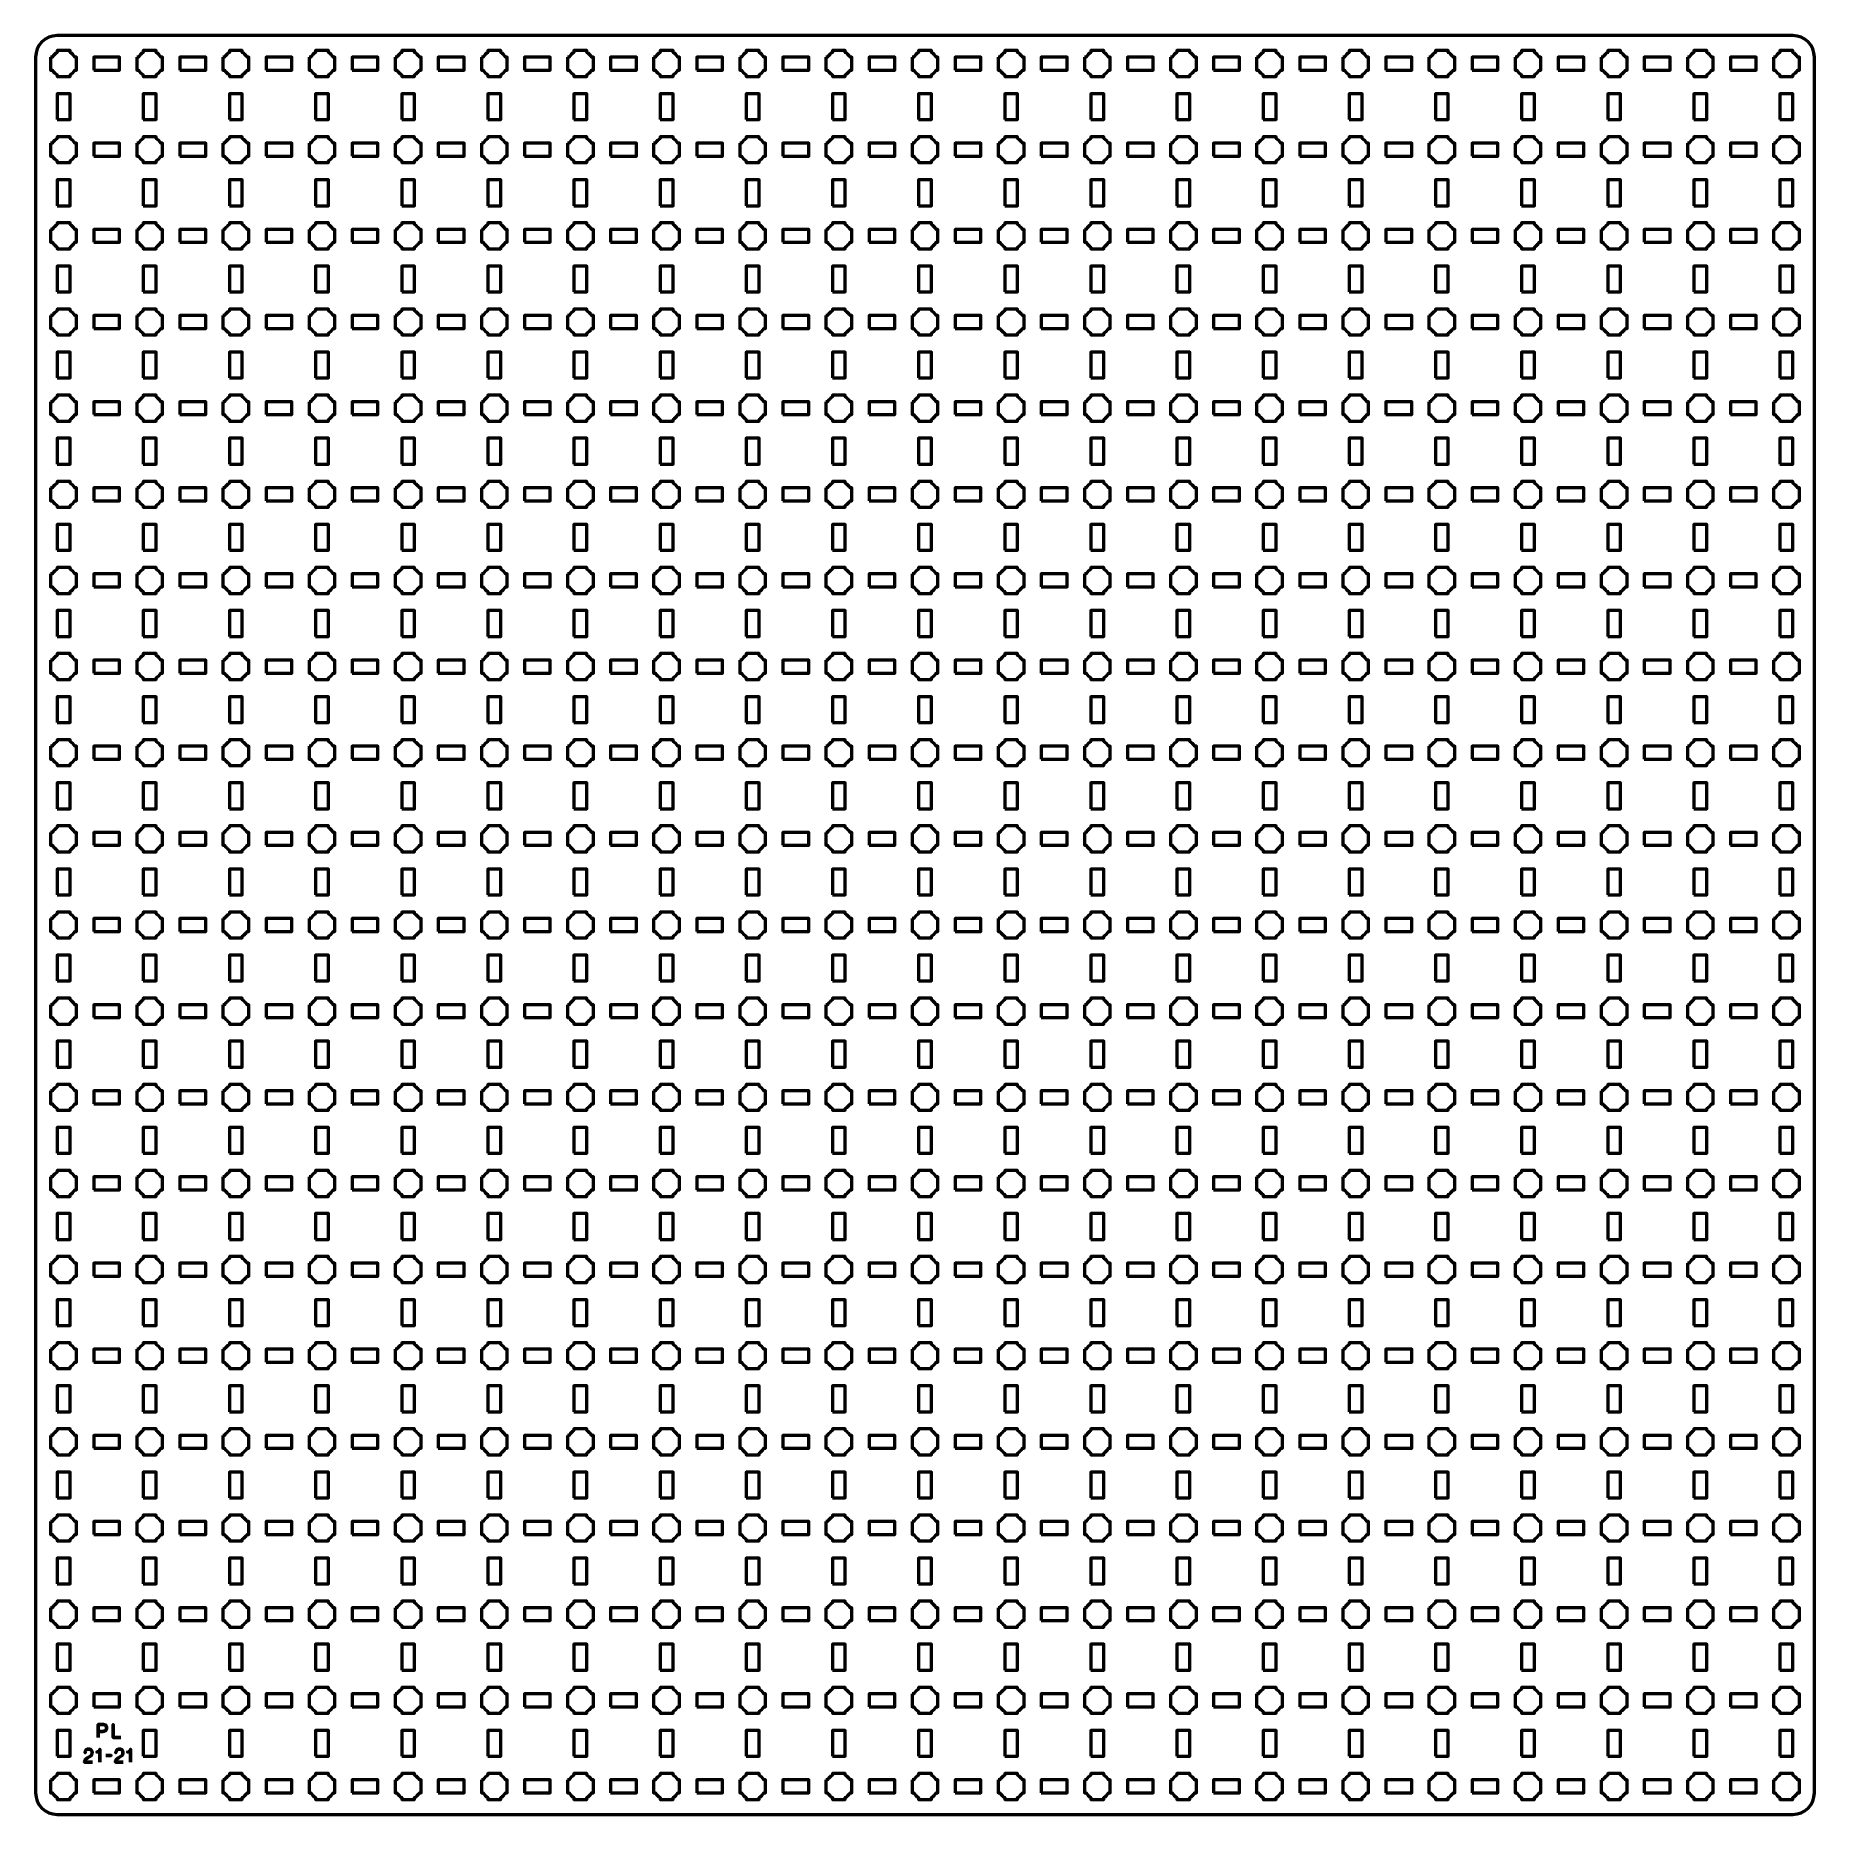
# Model space of a CAD drawing. Header units: centimetres. Extents: x -31.1 to 10.2, y -35.5 to 5.8.
import ezdxf

# ---------------------------------------------------------------- set-up
doc = ezdxf.new("R2010")
doc.units = ezdxf.units.CM
doc.header["$MEASUREMENT"] = 0
doc.layers.add('Layer 1', color=7, linetype='Continuous')

msp = doc.modelspace()

# ---------------------------------------------------------------- linework, layer by layer
at = {"layer": 'Layer 1', "color": 250, "lineweight": 53}
for points in [[(-29.8, 5), (-29.2, 5), (-29.2, 5.3), (-29.8, 5.3), (-29.8, 5)], [(-27.8, 5), (-27.2, 5), (-27.2, 5.3), (-27.8, 5.3), (-27.8, 5)], [(-25.8, 5), (-25.2, 5), (-25.2, 5.3), (-25.8, 5.3), (-25.8, 5)], [(-23.8, 5), (-23.2, 5), (-23.2, 5.3), (-23.8, 5.3), (-23.8, 5)], [(-21.8, 5), (-21.2, 5), (-21.2, 5.3), (-21.8, 5.3), (-21.8, 5)], [(-19.8, 5), (-19.2, 5), (-19.2, 5.3), (-19.8, 5.3), (-19.8, 5)], [(-17.8, 5), (-17.2, 5), (-17.2, 5.3), (-17.8, 5.3), (-17.8, 5)], [(-15.8, 5), (-15.2, 5), (-15.2, 5.3), (-15.8, 5.3), (-15.8, 5)], [(-13.8, 5), (-13.2, 5), (-13.2, 5.3), (-13.8, 5.3), (-13.8, 5)], [(-11.8, 5), (-11.2, 5), (-11.2, 5.3), (-11.8, 5.3), (-11.8, 5)], [(-9.8, 5), (-9.2, 5), (-9.2, 5.3), (-9.8, 5.3), (-9.8, 5)], [(-7.8, 5), (-7.2, 5), (-7.2, 5.3), (-7.8, 5.3), (-7.8, 5)], [(-5.8, 5), (-5.2, 5), (-5.2, 5.3), (-5.8, 5.3), (-5.8, 5)], [(-3.8, 5), (-3.2, 5), (-3.2, 5.3), (-3.8, 5.3), (-3.8, 5)], [(-1.8, 5), (-1.2, 5), (-1.2, 5.3), (-1.8, 5.3), (-1.8, 5)], [(0.2, 5), (0.8, 5), (0.8, 5.3), (0.2, 5.3), (0.2, 5)], [(2.2, 5), (2.8, 5), (2.8, 5.3), (2.2, 5.3), (2.2, 5)], [(4.2, 5), (4.8, 5), (4.8, 5.3), (4.2, 5.3), (4.2, 5)], [(6.2, 5), (6.8, 5), (6.8, 5.3), (6.2, 5.3), (6.2, 5)], [(8.2, 5), (8.8, 5), (8.8, 5.3), (8.2, 5.3), (8.2, 5)], [(-30.65, 3.85), (-30.35, 3.85), (-30.35, 4.45), (-30.65, 4.45), (-30.65, 3.85)], [(-28.65, 3.85), (-28.35, 3.85), (-28.35, 4.45), (-28.65, 4.45), (-28.65, 3.85)], [(-26.65, 3.85), (-26.35, 3.85), (-26.35, 4.45), (-26.65, 4.45), (-26.65, 3.85)], [(-24.65, 3.85), (-24.35, 3.85), (-24.35, 4.45), (-24.65, 4.45), (-24.65, 3.85)], [(-22.65, 3.85), (-22.35, 3.85), (-22.35, 4.45), (-22.65, 4.45), (-22.65, 3.85)], [(-20.65, 3.85), (-20.35, 3.85), (-20.35, 4.45), (-20.65, 4.45), (-20.65, 3.85)], [(-18.65, 3.85), (-18.35, 3.85), (-18.35, 4.45), (-18.65, 4.45), (-18.65, 3.85)], [(-16.65, 3.85), (-16.35, 3.85), (-16.35, 4.45), (-16.65, 4.45), (-16.65, 3.85)], [(-14.65, 3.85), (-14.35, 3.85), (-14.35, 4.45), (-14.65, 4.45), (-14.65, 3.85)], [(-12.65, 3.85), (-12.35, 3.85), (-12.35, 4.45), (-12.65, 4.45), (-12.65, 3.85)], [(-10.65, 3.85), (-10.35, 3.85), (-10.35, 4.45), (-10.65, 4.45), (-10.65, 3.85)], [(-8.65, 3.85), (-8.35, 3.85), (-8.35, 4.45), (-8.65, 4.45), (-8.65, 3.85)], [(-6.65, 3.85), (-6.35, 3.85), (-6.35, 4.45), (-6.65, 4.45), (-6.65, 3.85)], [(-4.65, 3.85), (-4.35, 3.85), (-4.35, 4.45), (-4.65, 4.45), (-4.65, 3.85)], [(-2.65, 3.85), (-2.35, 3.85), (-2.35, 4.45), (-2.65, 4.45), (-2.65, 3.85)], [(-0.65, 3.85), (-0.35, 3.85), (-0.35, 4.45), (-0.65, 4.45), (-0.65, 3.85)], [(1.35, 3.85), (1.65, 3.85), (1.65, 4.45), (1.35, 4.45), (1.35, 3.85)], [(3.35, 3.85), (3.65, 3.85), (3.65, 4.45), (3.35, 4.45), (3.35, 3.85)], [(5.35, 3.85), (5.65, 3.85), (5.65, 4.45), (5.35, 4.45), (5.35, 3.85)], [(7.35, 3.85), (7.65, 3.85), (7.65, 4.45), (7.35, 4.45), (7.35, 3.85)], [(9.35, 3.85), (9.65, 3.85), (9.65, 4.45), (9.35, 4.45), (9.35, 3.85)], [(-29.8, 3), (-29.2, 3), (-29.2, 3.3), (-29.8, 3.3), (-29.8, 3)], [(-27.8, 3), (-27.2, 3), (-27.2, 3.3), (-27.8, 3.3), (-27.8, 3)], [(-25.8, 3), (-25.2, 3), (-25.2, 3.3), (-25.8, 3.3), (-25.8, 3)], [(-23.8, 3), (-23.2, 3), (-23.2, 3.3), (-23.8, 3.3), (-23.8, 3)], [(-21.8, 3), (-21.2, 3), (-21.2, 3.3), (-21.8, 3.3), (-21.8, 3)], [(-19.8, 3), (-19.2, 3), (-19.2, 3.3), (-19.8, 3.3), (-19.8, 3)], [(-17.8, 3), (-17.2, 3), (-17.2, 3.3), (-17.8, 3.3), (-17.8, 3)], [(-15.8, 3), (-15.2, 3), (-15.2, 3.3), (-15.8, 3.3), (-15.8, 3)], [(-13.8, 3), (-13.2, 3), (-13.2, 3.3), (-13.8, 3.3), (-13.8, 3)], [(-11.8, 3), (-11.2, 3), (-11.2, 3.3), (-11.8, 3.3), (-11.8, 3)], [(-9.8, 3), (-9.2, 3), (-9.2, 3.3), (-9.8, 3.3), (-9.8, 3)], [(-7.8, 3), (-7.2, 3), (-7.2, 3.3), (-7.8, 3.3), (-7.8, 3)], [(-5.8, 3), (-5.2, 3), (-5.2, 3.3), (-5.8, 3.3), (-5.8, 3)], [(-3.8, 3), (-3.2, 3), (-3.2, 3.3), (-3.8, 3.3), (-3.8, 3)], [(-1.8, 3), (-1.2, 3), (-1.2, 3.3), (-1.8, 3.3), (-1.8, 3)], [(0.2, 3), (0.8, 3), (0.8, 3.3), (0.2, 3.3), (0.2, 3)], [(2.2, 3), (2.8, 3), (2.8, 3.3), (2.2, 3.3), (2.2, 3)], [(4.2, 3), (4.8, 3), (4.8, 3.3), (4.2, 3.3), (4.2, 3)], [(6.2, 3), (6.8, 3), (6.8, 3.3), (6.2, 3.3), (6.2, 3)], [(8.2, 3), (8.8, 3), (8.8, 3.3), (8.2, 3.3), (8.2, 3)], [(-30.65, 1.85), (-30.35, 1.85), (-30.35, 2.45), (-30.65, 2.45), (-30.65, 1.85)], [(-28.65, 1.85), (-28.35, 1.85), (-28.35, 2.45), (-28.65, 2.45), (-28.65, 1.85)], [(-26.65, 1.85), (-26.35, 1.85), (-26.35, 2.45), (-26.65, 2.45), (-26.65, 1.85)], [(-24.65, 1.85), (-24.35, 1.85), (-24.35, 2.45), (-24.65, 2.45), (-24.65, 1.85)], [(-22.65, 1.85), (-22.35, 1.85), (-22.35, 2.45), (-22.65, 2.45), (-22.65, 1.85)], [(-20.65, 1.85), (-20.35, 1.85), (-20.35, 2.45), (-20.65, 2.45), (-20.65, 1.85)], [(-18.65, 1.85), (-18.35, 1.85), (-18.35, 2.45), (-18.65, 2.45), (-18.65, 1.85)], [(-16.65, 1.85), (-16.35, 1.85), (-16.35, 2.45), (-16.65, 2.45), (-16.65, 1.85)], [(-14.65, 1.85), (-14.35, 1.85), (-14.35, 2.45), (-14.65, 2.45), (-14.65, 1.85)], [(-12.65, 1.85), (-12.35, 1.85), (-12.35, 2.45), (-12.65, 2.45), (-12.65, 1.85)], [(-10.65, 1.85), (-10.35, 1.85), (-10.35, 2.45), (-10.65, 2.45), (-10.65, 1.85)], [(-8.65, 1.85), (-8.35, 1.85), (-8.35, 2.45), (-8.65, 2.45), (-8.65, 1.85)], [(-6.65, 1.85), (-6.35, 1.85), (-6.35, 2.45), (-6.65, 2.45), (-6.65, 1.85)], [(-4.65, 1.85), (-4.35, 1.85), (-4.35, 2.45), (-4.65, 2.45), (-4.65, 1.85)], [(-2.65, 1.85), (-2.35, 1.85), (-2.35, 2.45), (-2.65, 2.45), (-2.65, 1.85)], [(-0.65, 1.85), (-0.35, 1.85), (-0.35, 2.45), (-0.65, 2.45), (-0.65, 1.85)], [(1.35, 1.85), (1.65, 1.85), (1.65, 2.45), (1.35, 2.45), (1.35, 1.85)], [(3.35, 1.85), (3.65, 1.85), (3.65, 2.45), (3.35, 2.45), (3.35, 1.85)], [(5.35, 1.85), (5.65, 1.85), (5.65, 2.45), (5.35, 2.45), (5.35, 1.85)], [(7.35, 1.85), (7.65, 1.85), (7.65, 2.45), (7.35, 2.45), (7.35, 1.85)], [(9.35, 1.85), (9.65, 1.85), (9.65, 2.45), (9.35, 2.45), (9.35, 1.85)], [(-29.8, 1), (-29.2, 1), (-29.2, 1.3), (-29.8, 1.3), (-29.8, 1)], [(-27.8, 1), (-27.2, 1), (-27.2, 1.3), (-27.8, 1.3), (-27.8, 1)], [(-25.8, 1), (-25.2, 1), (-25.2, 1.3), (-25.8, 1.3), (-25.8, 1)], [(-23.8, 1), (-23.2, 1), (-23.2, 1.3), (-23.8, 1.3), (-23.8, 1)], [(-21.8, 1), (-21.2, 1), (-21.2, 1.3), (-21.8, 1.3), (-21.8, 1)], [(-19.8, 1), (-19.2, 1), (-19.2, 1.3), (-19.8, 1.3), (-19.8, 1)], [(-17.8, 1), (-17.2, 1), (-17.2, 1.3), (-17.8, 1.3), (-17.8, 1)], [(-15.8, 1), (-15.2, 1), (-15.2, 1.3), (-15.8, 1.3), (-15.8, 1)], [(-13.8, 1), (-13.2, 1), (-13.2, 1.3), (-13.8, 1.3), (-13.8, 1)], [(-11.8, 1), (-11.2, 1), (-11.2, 1.3), (-11.8, 1.3), (-11.8, 1)], [(-9.8, 1), (-9.2, 1), (-9.2, 1.3), (-9.8, 1.3), (-9.8, 1)], [(-7.8, 1), (-7.2, 1), (-7.2, 1.3), (-7.8, 1.3), (-7.8, 1)], [(-5.8, 1), (-5.2, 1), (-5.2, 1.3), (-5.8, 1.3), (-5.8, 1)], [(-3.8, 1), (-3.2, 1), (-3.2, 1.3), (-3.8, 1.3), (-3.8, 1)], [(-1.8, 1), (-1.2, 1), (-1.2, 1.3), (-1.8, 1.3), (-1.8, 1)], [(0.2, 1), (0.8, 1), (0.8, 1.3), (0.2, 1.3), (0.2, 1)], [(2.2, 1), (2.8, 1), (2.8, 1.3), (2.2, 1.3), (2.2, 1)], [(4.2, 1), (4.8, 1), (4.8, 1.3), (4.2, 1.3), (4.2, 1)], [(6.2, 1), (6.8, 1), (6.8, 1.3), (6.2, 1.3), (6.2, 1)], [(8.2, 1), (8.8, 1), (8.8, 1.3), (8.2, 1.3), (8.2, 1)], [(-30.65, -0.15), (-30.35, -0.15), (-30.35, 0.45), (-30.65, 0.45), (-30.65, -0.15)], [(-28.65, -0.15), (-28.35, -0.15), (-28.35, 0.45), (-28.65, 0.45), (-28.65, -0.15)], [(-26.65, -0.15), (-26.35, -0.15), (-26.35, 0.45), (-26.65, 0.45), (-26.65, -0.15)], [(-24.65, -0.15), (-24.35, -0.15), (-24.35, 0.45), (-24.65, 0.45), (-24.65, -0.15)], [(-22.65, -0.15), (-22.35, -0.15), (-22.35, 0.45), (-22.65, 0.45), (-22.65, -0.15)], [(-20.65, -0.15), (-20.35, -0.15), (-20.35, 0.45), (-20.65, 0.45), (-20.65, -0.15)], [(-18.65, -0.15), (-18.35, -0.15), (-18.35, 0.45), (-18.65, 0.45), (-18.65, -0.15)], [(-16.65, -0.15), (-16.35, -0.15), (-16.35, 0.45), (-16.65, 0.45), (-16.65, -0.15)], [(-14.65, -0.15), (-14.35, -0.15), (-14.35, 0.45), (-14.65, 0.45), (-14.65, -0.15)], [(-12.65, -0.15), (-12.35, -0.15), (-12.35, 0.45), (-12.65, 0.45), (-12.65, -0.15)], [(-10.65, -0.15), (-10.35, -0.15), (-10.35, 0.45), (-10.65, 0.45), (-10.65, -0.15)], [(-8.65, -0.15), (-8.35, -0.15), (-8.35, 0.45), (-8.65, 0.45), (-8.65, -0.15)], [(-6.65, -0.15), (-6.35, -0.15), (-6.35, 0.45), (-6.65, 0.45), (-6.65, -0.15)], [(-4.65, -0.15), (-4.35, -0.15), (-4.35, 0.45), (-4.65, 0.45), (-4.65, -0.15)], [(-2.65, -0.15), (-2.35, -0.15), (-2.35, 0.45), (-2.65, 0.45), (-2.65, -0.15)], [(-0.65, -0.15), (-0.35, -0.15), (-0.35, 0.45), (-0.65, 0.45), (-0.65, -0.15)], [(1.35, -0.15), (1.65, -0.15), (1.65, 0.45), (1.35, 0.45), (1.35, -0.15)], [(3.35, -0.15), (3.65, -0.15), (3.65, 0.45), (3.35, 0.45), (3.35, -0.15)], [(5.35, -0.15), (5.65, -0.15), (5.65, 0.45), (5.35, 0.45), (5.35, -0.15)], [(7.35, -0.15), (7.65, -0.15), (7.65, 0.45), (7.35, 0.45), (7.35, -0.15)], [(9.35, -0.15), (9.65, -0.15), (9.65, 0.45), (9.35, 0.45), (9.35, -0.15)], [(-29.8, -1), (-29.2, -1), (-29.2, -0.7), (-29.8, -0.7), (-29.8, -1)], [(-27.8, -1), (-27.2, -1), (-27.2, -0.7), (-27.8, -0.7), (-27.8, -1)], [(-25.8, -1), (-25.2, -1), (-25.2, -0.7), (-25.8, -0.7), (-25.8, -1)], [(-23.8, -1), (-23.2, -1), (-23.2, -0.7), (-23.8, -0.7), (-23.8, -1)], [(-21.8, -1), (-21.2, -1), (-21.2, -0.7), (-21.8, -0.7), (-21.8, -1)], [(-19.8, -1), (-19.2, -1), (-19.2, -0.7), (-19.8, -0.7), (-19.8, -1)], [(-17.8, -1), (-17.2, -1), (-17.2, -0.7), (-17.8, -0.7), (-17.8, -1)], [(-15.8, -1), (-15.2, -1), (-15.2, -0.7), (-15.8, -0.7), (-15.8, -1)], [(-13.8, -1), (-13.2, -1), (-13.2, -0.7), (-13.8, -0.7), (-13.8, -1)], [(-11.8, -1), (-11.2, -1), (-11.2, -0.7), (-11.8, -0.7), (-11.8, -1)], [(-9.8, -1), (-9.2, -1), (-9.2, -0.7), (-9.8, -0.7), (-9.8, -1)], [(-7.8, -1), (-7.2, -1), (-7.2, -0.7), (-7.8, -0.7), (-7.8, -1)], [(-5.8, -1), (-5.2, -1), (-5.2, -0.7), (-5.8, -0.7), (-5.8, -1)], [(-3.8, -1), (-3.2, -1), (-3.2, -0.7), (-3.8, -0.7), (-3.8, -1)], [(-1.8, -1), (-1.2, -1), (-1.2, -0.7), (-1.8, -0.7), (-1.8, -1)], [(0.2, -1), (0.8, -1), (0.8, -0.7), (0.2, -0.7), (0.2, -1)], [(2.2, -1), (2.8, -1), (2.8, -0.7), (2.2, -0.7), (2.2, -1)], [(4.2, -1), (4.8, -1), (4.8, -0.7), (4.2, -0.7), (4.2, -1)], [(6.2, -1), (6.8, -1), (6.8, -0.7), (6.2, -0.7), (6.2, -1)], [(8.2, -1), (8.8, -1), (8.8, -0.7), (8.2, -0.7), (8.2, -1)], [(-30.65, -2.15), (-30.35, -2.15), (-30.35, -1.55), (-30.65, -1.55), (-30.65, -2.15)], [(-28.65, -2.15), (-28.35, -2.15), (-28.35, -1.55), (-28.65, -1.55), (-28.65, -2.15)], [(-26.65, -2.15), (-26.35, -2.15), (-26.35, -1.55), (-26.65, -1.55), (-26.65, -2.15)], [(-24.65, -2.15), (-24.35, -2.15), (-24.35, -1.55), (-24.65, -1.55), (-24.65, -2.15)], [(-22.65, -2.15), (-22.35, -2.15), (-22.35, -1.55), (-22.65, -1.55), (-22.65, -2.15)], [(-20.65, -2.15), (-20.35, -2.15), (-20.35, -1.55), (-20.65, -1.55), (-20.65, -2.15)], [(-18.65, -2.15), (-18.35, -2.15), (-18.35, -1.55), (-18.65, -1.55), (-18.65, -2.15)], [(-16.65, -2.15), (-16.35, -2.15), (-16.35, -1.55), (-16.65, -1.55), (-16.65, -2.15)], [(-14.65, -2.15), (-14.35, -2.15), (-14.35, -1.55), (-14.65, -1.55), (-14.65, -2.15)], [(-12.65, -2.15), (-12.35, -2.15), (-12.35, -1.55), (-12.65, -1.55), (-12.65, -2.15)], [(-10.65, -2.15), (-10.35, -2.15), (-10.35, -1.55), (-10.65, -1.55), (-10.65, -2.15)], [(-8.65, -2.15), (-8.35, -2.15), (-8.35, -1.55), (-8.65, -1.55), (-8.65, -2.15)], [(-6.65, -2.15), (-6.35, -2.15), (-6.35, -1.55), (-6.65, -1.55), (-6.65, -2.15)], [(-4.65, -2.15), (-4.35, -2.15), (-4.35, -1.55), (-4.65, -1.55), (-4.65, -2.15)], [(-2.65, -2.15), (-2.35, -2.15), (-2.35, -1.55), (-2.65, -1.55), (-2.65, -2.15)], [(-0.65, -2.15), (-0.35, -2.15), (-0.35, -1.55), (-0.65, -1.55), (-0.65, -2.15)], [(1.35, -2.15), (1.65, -2.15), (1.65, -1.55), (1.35, -1.55), (1.35, -2.15)], [(3.35, -2.15), (3.65, -2.15), (3.65, -1.55), (3.35, -1.55), (3.35, -2.15)], [(5.35, -2.15), (5.65, -2.15), (5.65, -1.55), (5.35, -1.55), (5.35, -2.15)], [(7.35, -2.15), (7.65, -2.15), (7.65, -1.55), (7.35, -1.55), (7.35, -2.15)], [(9.35, -2.15), (9.65, -2.15), (9.65, -1.55), (9.35, -1.55), (9.35, -2.15)], [(-29.8, -3), (-29.2, -3), (-29.2, -2.7), (-29.8, -2.7), (-29.8, -3)], [(-27.8, -3), (-27.2, -3), (-27.2, -2.7), (-27.8, -2.7), (-27.8, -3)], [(-25.8, -3), (-25.2, -3), (-25.2, -2.7), (-25.8, -2.7), (-25.8, -3)], [(-23.8, -3), (-23.2, -3), (-23.2, -2.7), (-23.8, -2.7), (-23.8, -3)], [(-21.8, -3), (-21.2, -3), (-21.2, -2.7), (-21.8, -2.7), (-21.8, -3)], [(-19.8, -3), (-19.2, -3), (-19.2, -2.7), (-19.8, -2.7), (-19.8, -3)], [(-17.8, -3), (-17.2, -3), (-17.2, -2.7), (-17.8, -2.7), (-17.8, -3)], [(-15.8, -3), (-15.2, -3), (-15.2, -2.7), (-15.8, -2.7), (-15.8, -3)], [(-13.8, -3), (-13.2, -3), (-13.2, -2.7), (-13.8, -2.7), (-13.8, -3)], [(-11.8, -3), (-11.2, -3), (-11.2, -2.7), (-11.8, -2.7), (-11.8, -3)], [(-9.8, -3), (-9.2, -3), (-9.2, -2.7), (-9.8, -2.7), (-9.8, -3)], [(-7.8, -3), (-7.2, -3), (-7.2, -2.7), (-7.8, -2.7), (-7.8, -3)], [(-5.8, -3), (-5.2, -3), (-5.2, -2.7), (-5.8, -2.7), (-5.8, -3)], [(-3.8, -3), (-3.2, -3), (-3.2, -2.7), (-3.8, -2.7), (-3.8, -3)], [(-1.8, -3), (-1.2, -3), (-1.2, -2.7), (-1.8, -2.7), (-1.8, -3)], [(0.2, -3), (0.8, -3), (0.8, -2.7), (0.2, -2.7), (0.2, -3)], [(2.2, -3), (2.8, -3), (2.8, -2.7), (2.2, -2.7), (2.2, -3)], [(4.2, -3), (4.8, -3), (4.8, -2.7), (4.2, -2.7), (4.2, -3)], [(6.2, -3), (6.8, -3), (6.8, -2.7), (6.2, -2.7), (6.2, -3)], [(8.2, -3), (8.8, -3), (8.8, -2.7), (8.2, -2.7), (8.2, -3)], [(-30.65, -4.15), (-30.35, -4.15), (-30.35, -3.55), (-30.65, -3.55), (-30.65, -4.15)], [(-28.65, -4.15), (-28.35, -4.15), (-28.35, -3.55), (-28.65, -3.55), (-28.65, -4.15)], [(-26.65, -4.15), (-26.35, -4.15), (-26.35, -3.55), (-26.65, -3.55), (-26.65, -4.15)], [(-24.65, -4.15), (-24.35, -4.15), (-24.35, -3.55), (-24.65, -3.55), (-24.65, -4.15)], [(-22.65, -4.15), (-22.35, -4.15), (-22.35, -3.55), (-22.65, -3.55), (-22.65, -4.15)], [(-20.65, -4.15), (-20.35, -4.15), (-20.35, -3.55), (-20.65, -3.55), (-20.65, -4.15)], [(-18.65, -4.15), (-18.35, -4.15), (-18.35, -3.55), (-18.65, -3.55), (-18.65, -4.15)], [(-16.65, -4.15), (-16.35, -4.15), (-16.35, -3.55), (-16.65, -3.55), (-16.65, -4.15)], [(-14.65, -4.15), (-14.35, -4.15), (-14.35, -3.55), (-14.65, -3.55), (-14.65, -4.15)], [(-12.65, -4.15), (-12.35, -4.15), (-12.35, -3.55), (-12.65, -3.55), (-12.65, -4.15)], [(-10.65, -4.15), (-10.35, -4.15), (-10.35, -3.55), (-10.65, -3.55), (-10.65, -4.15)], [(-8.65, -4.15), (-8.35, -4.15), (-8.35, -3.55), (-8.65, -3.55), (-8.65, -4.15)], [(-6.65, -4.15), (-6.35, -4.15), (-6.35, -3.55), (-6.65, -3.55), (-6.65, -4.15)], [(-4.65, -4.15), (-4.35, -4.15), (-4.35, -3.55), (-4.65, -3.55), (-4.65, -4.15)], [(-2.65, -4.15), (-2.35, -4.15), (-2.35, -3.55), (-2.65, -3.55), (-2.65, -4.15)], [(-0.65, -4.15), (-0.35, -4.15), (-0.35, -3.55), (-0.65, -3.55), (-0.65, -4.15)], [(1.35, -4.15), (1.65, -4.15), (1.65, -3.55), (1.35, -3.55), (1.35, -4.15)], [(3.35, -4.15), (3.65, -4.15), (3.65, -3.55), (3.35, -3.55), (3.35, -4.15)], [(5.35, -4.15), (5.65, -4.15), (5.65, -3.55), (5.35, -3.55), (5.35, -4.15)], [(7.35, -4.15), (7.65, -4.15), (7.65, -3.55), (7.35, -3.55), (7.35, -4.15)], [(9.35, -4.15), (9.65, -4.15), (9.65, -3.55), (9.35, -3.55), (9.35, -4.15)], [(-29.8, -5), (-29.2, -5), (-29.2, -4.7), (-29.8, -4.7), (-29.8, -5)], [(-27.8, -5), (-27.2, -5), (-27.2, -4.7), (-27.8, -4.7), (-27.8, -5)], [(-25.8, -5), (-25.2, -5), (-25.2, -4.7), (-25.8, -4.7), (-25.8, -5)], [(-23.8, -5), (-23.2, -5), (-23.2, -4.7), (-23.8, -4.7), (-23.8, -5)], [(-21.8, -5), (-21.2, -5), (-21.2, -4.7), (-21.8, -4.7), (-21.8, -5)], [(-19.8, -5), (-19.2, -5), (-19.2, -4.7), (-19.8, -4.7), (-19.8, -5)], [(-17.8, -5), (-17.2, -5), (-17.2, -4.7), (-17.8, -4.7), (-17.8, -5)], [(-15.8, -5), (-15.2, -5), (-15.2, -4.7), (-15.8, -4.7), (-15.8, -5)], [(-13.8, -5), (-13.2, -5), (-13.2, -4.7), (-13.8, -4.7), (-13.8, -5)], [(-11.8, -5), (-11.2, -5), (-11.2, -4.7), (-11.8, -4.7), (-11.8, -5)], [(-9.8, -5), (-9.2, -5), (-9.2, -4.7), (-9.8, -4.7), (-9.8, -5)], [(-7.8, -5), (-7.2, -5), (-7.2, -4.7), (-7.8, -4.7), (-7.8, -5)], [(-5.8, -5), (-5.2, -5), (-5.2, -4.7), (-5.8, -4.7), (-5.8, -5)], [(-3.8, -5), (-3.2, -5), (-3.2, -4.7), (-3.8, -4.7), (-3.8, -5)], [(-1.8, -5), (-1.2, -5), (-1.2, -4.7), (-1.8, -4.7), (-1.8, -5)], [(0.2, -5), (0.8, -5), (0.8, -4.7), (0.2, -4.7), (0.2, -5)], [(2.2, -5), (2.8, -5), (2.8, -4.7), (2.2, -4.7), (2.2, -5)], [(4.2, -5), (4.8, -5), (4.8, -4.7), (4.2, -4.7), (4.2, -5)], [(6.2, -5), (6.8, -5), (6.8, -4.7), (6.2, -4.7), (6.2, -5)], [(8.2, -5), (8.8, -5), (8.8, -4.7), (8.2, -4.7), (8.2, -5)], [(-30.65, -6.15), (-30.35, -6.15), (-30.35, -5.55), (-30.65, -5.55), (-30.65, -6.15)], [(-28.65, -6.15), (-28.35, -6.15), (-28.35, -5.55), (-28.65, -5.55), (-28.65, -6.15)], [(-26.65, -6.15), (-26.35, -6.15), (-26.35, -5.55), (-26.65, -5.55), (-26.65, -6.15)], [(-24.65, -6.15), (-24.35, -6.15), (-24.35, -5.55), (-24.65, -5.55), (-24.65, -6.15)], [(-22.65, -6.15), (-22.35, -6.15), (-22.35, -5.55), (-22.65, -5.55), (-22.65, -6.15)], [(-20.65, -6.15), (-20.35, -6.15), (-20.35, -5.55), (-20.65, -5.55), (-20.65, -6.15)], [(-18.65, -6.15), (-18.35, -6.15), (-18.35, -5.55), (-18.65, -5.55), (-18.65, -6.15)], [(-16.65, -6.15), (-16.35, -6.15), (-16.35, -5.55), (-16.65, -5.55), (-16.65, -6.15)], [(-14.65, -6.15), (-14.35, -6.15), (-14.35, -5.55), (-14.65, -5.55), (-14.65, -6.15)], [(-12.65, -6.15), (-12.35, -6.15), (-12.35, -5.55), (-12.65, -5.55), (-12.65, -6.15)], [(-10.65, -6.15), (-10.35, -6.15), (-10.35, -5.55), (-10.65, -5.55), (-10.65, -6.15)], [(-8.65, -6.15), (-8.35, -6.15), (-8.35, -5.55), (-8.65, -5.55), (-8.65, -6.15)], [(-6.65, -6.15), (-6.35, -6.15), (-6.35, -5.55), (-6.65, -5.55), (-6.65, -6.15)], [(-4.65, -6.15), (-4.35, -6.15), (-4.35, -5.55), (-4.65, -5.55), (-4.65, -6.15)], [(-2.65, -6.15), (-2.35, -6.15), (-2.35, -5.55), (-2.65, -5.55), (-2.65, -6.15)], [(-0.65, -6.15), (-0.35, -6.15), (-0.35, -5.55), (-0.65, -5.55), (-0.65, -6.15)], [(1.35, -6.15), (1.65, -6.15), (1.65, -5.55), (1.35, -5.55), (1.35, -6.15)], [(3.35, -6.15), (3.65, -6.15), (3.65, -5.55), (3.35, -5.55), (3.35, -6.15)], [(5.35, -6.15), (5.65, -6.15), (5.65, -5.55), (5.35, -5.55), (5.35, -6.15)], [(7.35, -6.15), (7.65, -6.15), (7.65, -5.55), (7.35, -5.55), (7.35, -6.15)], [(9.35, -6.15), (9.65, -6.15), (9.65, -5.55), (9.35, -5.55), (9.35, -6.15)], [(-29.8, -7), (-29.2, -7), (-29.2, -6.7), (-29.8, -6.7), (-29.8, -7)], [(-27.8, -7), (-27.2, -7), (-27.2, -6.7), (-27.8, -6.7), (-27.8, -7)], [(-25.8, -7), (-25.2, -7), (-25.2, -6.7), (-25.8, -6.7), (-25.8, -7)], [(-23.8, -7), (-23.2, -7), (-23.2, -6.7), (-23.8, -6.7), (-23.8, -7)], [(-21.8, -7), (-21.2, -7), (-21.2, -6.7), (-21.8, -6.7), (-21.8, -7)], [(-19.8, -7), (-19.2, -7), (-19.2, -6.7), (-19.8, -6.7), (-19.8, -7)], [(-17.8, -7), (-17.2, -7), (-17.2, -6.7), (-17.8, -6.7), (-17.8, -7)], [(-15.8, -7), (-15.2, -7), (-15.2, -6.7), (-15.8, -6.7), (-15.8, -7)], [(-13.8, -7), (-13.2, -7), (-13.2, -6.7), (-13.8, -6.7), (-13.8, -7)], [(-11.8, -7), (-11.2, -7), (-11.2, -6.7), (-11.8, -6.7), (-11.8, -7)], [(-9.8, -7), (-9.2, -7), (-9.2, -6.7), (-9.8, -6.7), (-9.8, -7)], [(-7.8, -7), (-7.2, -7), (-7.2, -6.7), (-7.8, -6.7), (-7.8, -7)], [(-5.8, -7), (-5.2, -7), (-5.2, -6.7), (-5.8, -6.7), (-5.8, -7)], [(-3.8, -7), (-3.2, -7), (-3.2, -6.7), (-3.8, -6.7), (-3.8, -7)], [(-1.8, -7), (-1.2, -7), (-1.2, -6.7), (-1.8, -6.7), (-1.8, -7)], [(0.2, -7), (0.8, -7), (0.8, -6.7), (0.2, -6.7), (0.2, -7)], [(2.2, -7), (2.8, -7), (2.8, -6.7), (2.2, -6.7), (2.2, -7)], [(4.2, -7), (4.8, -7), (4.8, -6.7), (4.2, -6.7), (4.2, -7)], [(6.2, -7), (6.8, -7), (6.8, -6.7), (6.2, -6.7), (6.2, -7)], [(8.2, -7), (8.8, -7), (8.8, -6.7), (8.2, -6.7), (8.2, -7)], [(-30.65, -8.15), (-30.35, -8.15), (-30.35, -7.55), (-30.65, -7.55), (-30.65, -8.15)], [(-28.65, -8.15), (-28.35, -8.15), (-28.35, -7.55), (-28.65, -7.55), (-28.65, -8.15)], [(-26.65, -8.15), (-26.35, -8.15), (-26.35, -7.55), (-26.65, -7.55), (-26.65, -8.15)], [(-24.65, -8.15), (-24.35, -8.15), (-24.35, -7.55), (-24.65, -7.55), (-24.65, -8.15)], [(-22.65, -8.15), (-22.35, -8.15), (-22.35, -7.55), (-22.65, -7.55), (-22.65, -8.15)], [(-20.65, -8.15), (-20.35, -8.15), (-20.35, -7.55), (-20.65, -7.55), (-20.65, -8.15)], [(-18.65, -8.15), (-18.35, -8.15), (-18.35, -7.55), (-18.65, -7.55), (-18.65, -8.15)], [(-16.65, -8.15), (-16.35, -8.15), (-16.35, -7.55), (-16.65, -7.55), (-16.65, -8.15)], [(-14.65, -8.15), (-14.35, -8.15), (-14.35, -7.55), (-14.65, -7.55), (-14.65, -8.15)], [(-12.65, -8.15), (-12.35, -8.15), (-12.35, -7.55), (-12.65, -7.55), (-12.65, -8.15)], [(-10.65, -8.15), (-10.35, -8.15), (-10.35, -7.55), (-10.65, -7.55), (-10.65, -8.15)], [(-8.65, -8.15), (-8.35, -8.15), (-8.35, -7.55), (-8.65, -7.55), (-8.65, -8.15)], [(-6.65, -8.15), (-6.35, -8.15), (-6.35, -7.55), (-6.65, -7.55), (-6.65, -8.15)], [(-4.65, -8.15), (-4.35, -8.15), (-4.35, -7.55), (-4.65, -7.55), (-4.65, -8.15)], [(-2.65, -8.15), (-2.35, -8.15), (-2.35, -7.55), (-2.65, -7.55), (-2.65, -8.15)], [(-0.65, -8.15), (-0.35, -8.15), (-0.35, -7.55), (-0.65, -7.55), (-0.65, -8.15)], [(1.35, -8.15), (1.65, -8.15), (1.65, -7.55), (1.35, -7.55), (1.35, -8.15)], [(3.35, -8.15), (3.65, -8.15), (3.65, -7.55), (3.35, -7.55), (3.35, -8.15)], [(5.35, -8.15), (5.65, -8.15), (5.65, -7.55), (5.35, -7.55), (5.35, -8.15)], [(7.35, -8.15), (7.65, -8.15), (7.65, -7.55), (7.35, -7.55), (7.35, -8.15)], [(9.35, -8.15), (9.65, -8.15), (9.65, -7.55), (9.35, -7.55), (9.35, -8.15)], [(-29.8, -9), (-29.2, -9), (-29.2, -8.7), (-29.8, -8.7), (-29.8, -9)], [(-27.8, -9), (-27.2, -9), (-27.2, -8.7), (-27.8, -8.7), (-27.8, -9)], [(-25.8, -9), (-25.2, -9), (-25.2, -8.7), (-25.8, -8.7), (-25.8, -9)], [(-23.8, -9), (-23.2, -9), (-23.2, -8.7), (-23.8, -8.7), (-23.8, -9)], [(-21.8, -9), (-21.2, -9), (-21.2, -8.7), (-21.8, -8.7), (-21.8, -9)], [(-19.8, -9), (-19.2, -9), (-19.2, -8.7), (-19.8, -8.7), (-19.8, -9)], [(-17.8, -9), (-17.2, -9), (-17.2, -8.7), (-17.8, -8.7), (-17.8, -9)], [(-15.8, -9), (-15.2, -9), (-15.2, -8.7), (-15.8, -8.7), (-15.8, -9)], [(-13.8, -9), (-13.2, -9), (-13.2, -8.7), (-13.8, -8.7), (-13.8, -9)], [(-11.8, -9), (-11.2, -9), (-11.2, -8.7), (-11.8, -8.7), (-11.8, -9)], [(-9.8, -9), (-9.2, -9), (-9.2, -8.7), (-9.8, -8.7), (-9.8, -9)], [(-7.8, -9), (-7.2, -9), (-7.2, -8.7), (-7.8, -8.7), (-7.8, -9)], [(-5.8, -9), (-5.2, -9), (-5.2, -8.7), (-5.8, -8.7), (-5.8, -9)], [(-3.8, -9), (-3.2, -9), (-3.2, -8.7), (-3.8, -8.7), (-3.8, -9)], [(-1.8, -9), (-1.2, -9), (-1.2, -8.7), (-1.8, -8.7), (-1.8, -9)], [(0.2, -9), (0.8, -9), (0.8, -8.7), (0.2, -8.7), (0.2, -9)], [(2.2, -9), (2.8, -9), (2.8, -8.7), (2.2, -8.7), (2.2, -9)], [(4.2, -9), (4.8, -9), (4.8, -8.7), (4.2, -8.7), (4.2, -9)], [(6.2, -9), (6.8, -9), (6.8, -8.7), (6.2, -8.7), (6.2, -9)], [(8.2, -9), (8.8, -9), (8.8, -8.7), (8.2, -8.7), (8.2, -9)], [(-30.65, -10.15), (-30.35, -10.15), (-30.35, -9.55), (-30.65, -9.55), (-30.65, -10.15)], [(-28.65, -10.15), (-28.35, -10.15), (-28.35, -9.55), (-28.65, -9.55), (-28.65, -10.15)], [(-26.65, -10.15), (-26.35, -10.15), (-26.35, -9.55), (-26.65, -9.55), (-26.65, -10.15)], [(-24.65, -10.15), (-24.35, -10.15), (-24.35, -9.55), (-24.65, -9.55), (-24.65, -10.15)], [(-22.65, -10.15), (-22.35, -10.15), (-22.35, -9.55), (-22.65, -9.55), (-22.65, -10.15)], [(-20.65, -10.15), (-20.35, -10.15), (-20.35, -9.55), (-20.65, -9.55), (-20.65, -10.15)], [(-18.65, -10.15), (-18.35, -10.15), (-18.35, -9.55), (-18.65, -9.55), (-18.65, -10.15)], [(-16.65, -10.15), (-16.35, -10.15), (-16.35, -9.55), (-16.65, -9.55), (-16.65, -10.15)], [(-14.65, -10.15), (-14.35, -10.15), (-14.35, -9.55), (-14.65, -9.55), (-14.65, -10.15)], [(-12.65, -10.15), (-12.35, -10.15), (-12.35, -9.55), (-12.65, -9.55), (-12.65, -10.15)], [(-10.65, -10.15), (-10.35, -10.15), (-10.35, -9.55), (-10.65, -9.55), (-10.65, -10.15)], [(-8.65, -10.15), (-8.35, -10.15), (-8.35, -9.55), (-8.65, -9.55), (-8.65, -10.15)], [(-6.65, -10.15), (-6.35, -10.15), (-6.35, -9.55), (-6.65, -9.55), (-6.65, -10.15)], [(-4.65, -10.15), (-4.35, -10.15), (-4.35, -9.55), (-4.65, -9.55), (-4.65, -10.15)], [(-2.65, -10.15), (-2.35, -10.15), (-2.35, -9.55), (-2.65, -9.55), (-2.65, -10.15)], [(-0.65, -10.15), (-0.35, -10.15), (-0.35, -9.55), (-0.65, -9.55), (-0.65, -10.15)], [(1.35, -10.15), (1.65, -10.15), (1.65, -9.55), (1.35, -9.55), (1.35, -10.15)], [(3.35, -10.15), (3.65, -10.15), (3.65, -9.55), (3.35, -9.55), (3.35, -10.15)], [(5.35, -10.15), (5.65, -10.15), (5.65, -9.55), (5.35, -9.55), (5.35, -10.15)], [(7.35, -10.15), (7.65, -10.15), (7.65, -9.55), (7.35, -9.55), (7.35, -10.15)], [(9.35, -10.15), (9.65, -10.15), (9.65, -9.55), (9.35, -9.55), (9.35, -10.15)], [(-29.8, -11), (-29.2, -11), (-29.2, -10.7), (-29.8, -10.7), (-29.8, -11)], [(-27.8, -11), (-27.2, -11), (-27.2, -10.7), (-27.8, -10.7), (-27.8, -11)], [(-25.8, -11), (-25.2, -11), (-25.2, -10.7), (-25.8, -10.7), (-25.8, -11)], [(-23.8, -11), (-23.2, -11), (-23.2, -10.7), (-23.8, -10.7), (-23.8, -11)], [(-21.8, -11), (-21.2, -11), (-21.2, -10.7), (-21.8, -10.7), (-21.8, -11)], [(-19.8, -11), (-19.2, -11), (-19.2, -10.7), (-19.8, -10.7), (-19.8, -11)], [(-17.8, -11), (-17.2, -11), (-17.2, -10.7), (-17.8, -10.7), (-17.8, -11)], [(-15.8, -11), (-15.2, -11), (-15.2, -10.7), (-15.8, -10.7), (-15.8, -11)], [(-13.8, -11), (-13.2, -11), (-13.2, -10.7), (-13.8, -10.7), (-13.8, -11)], [(-11.8, -11), (-11.2, -11), (-11.2, -10.7), (-11.8, -10.7), (-11.8, -11)], [(-9.8, -11), (-9.2, -11), (-9.2, -10.7), (-9.8, -10.7), (-9.8, -11)], [(-7.8, -11), (-7.2, -11), (-7.2, -10.7), (-7.8, -10.7), (-7.8, -11)], [(-5.8, -11), (-5.2, -11), (-5.2, -10.7), (-5.8, -10.7), (-5.8, -11)], [(-3.8, -11), (-3.2, -11), (-3.2, -10.7), (-3.8, -10.7), (-3.8, -11)], [(-1.8, -11), (-1.2, -11), (-1.2, -10.7), (-1.8, -10.7), (-1.8, -11)], [(0.2, -11), (0.8, -11), (0.8, -10.7), (0.2, -10.7), (0.2, -11)], [(2.2, -11), (2.8, -11), (2.8, -10.7), (2.2, -10.7), (2.2, -11)], [(4.2, -11), (4.8, -11), (4.8, -10.7), (4.2, -10.7), (4.2, -11)], [(6.2, -11), (6.8, -11), (6.8, -10.7), (6.2, -10.7), (6.2, -11)], [(8.2, -11), (8.8, -11), (8.8, -10.7), (8.2, -10.7), (8.2, -11)], [(-30.65, -12.15), (-30.35, -12.15), (-30.35, -11.55), (-30.65, -11.55), (-30.65, -12.15)], [(-28.65, -12.15), (-28.35, -12.15), (-28.35, -11.55), (-28.65, -11.55), (-28.65, -12.15)], [(-26.65, -12.15), (-26.35, -12.15), (-26.35, -11.55), (-26.65, -11.55), (-26.65, -12.15)], [(-24.65, -12.15), (-24.35, -12.15), (-24.35, -11.55), (-24.65, -11.55), (-24.65, -12.15)], [(-22.65, -12.15), (-22.35, -12.15), (-22.35, -11.55), (-22.65, -11.55), (-22.65, -12.15)], [(-20.65, -12.15), (-20.35, -12.15), (-20.35, -11.55), (-20.65, -11.55), (-20.65, -12.15)], [(-18.65, -12.15), (-18.35, -12.15), (-18.35, -11.55), (-18.65, -11.55), (-18.65, -12.15)], [(-16.65, -12.15), (-16.35, -12.15), (-16.35, -11.55), (-16.65, -11.55), (-16.65, -12.15)], [(-14.65, -12.15), (-14.35, -12.15), (-14.35, -11.55), (-14.65, -11.55), (-14.65, -12.15)], [(-12.65, -12.15), (-12.35, -12.15), (-12.35, -11.55), (-12.65, -11.55), (-12.65, -12.15)], [(-10.65, -12.15), (-10.35, -12.15), (-10.35, -11.55), (-10.65, -11.55), (-10.65, -12.15)], [(-8.65, -12.15), (-8.35, -12.15), (-8.35, -11.55), (-8.65, -11.55), (-8.65, -12.15)], [(-6.65, -12.15), (-6.35, -12.15), (-6.35, -11.55), (-6.65, -11.55), (-6.65, -12.15)], [(-4.65, -12.15), (-4.35, -12.15), (-4.35, -11.55), (-4.65, -11.55), (-4.65, -12.15)], [(-2.65, -12.15), (-2.35, -12.15), (-2.35, -11.55), (-2.65, -11.55), (-2.65, -12.15)], [(-0.65, -12.15), (-0.35, -12.15), (-0.35, -11.55), (-0.65, -11.55), (-0.65, -12.15)], [(1.35, -12.15), (1.65, -12.15), (1.65, -11.55), (1.35, -11.55), (1.35, -12.15)], [(3.35, -12.15), (3.65, -12.15), (3.65, -11.55), (3.35, -11.55), (3.35, -12.15)], [(5.35, -12.15), (5.65, -12.15), (5.65, -11.55), (5.35, -11.55), (5.35, -12.15)], [(7.35, -12.15), (7.65, -12.15), (7.65, -11.55), (7.35, -11.55), (7.35, -12.15)], [(9.35, -12.15), (9.65, -12.15), (9.65, -11.55), (9.35, -11.55), (9.35, -12.15)], [(-29.8, -13), (-29.2, -13), (-29.2, -12.7), (-29.8, -12.7), (-29.8, -13)], [(-27.8, -13), (-27.2, -13), (-27.2, -12.7), (-27.8, -12.7), (-27.8, -13)], [(-25.8, -13), (-25.2, -13), (-25.2, -12.7), (-25.8, -12.7), (-25.8, -13)], [(-23.8, -13), (-23.2, -13), (-23.2, -12.7), (-23.8, -12.7), (-23.8, -13)], [(-21.8, -13), (-21.2, -13), (-21.2, -12.7), (-21.8, -12.7), (-21.8, -13)], [(-19.8, -13), (-19.2, -13), (-19.2, -12.7), (-19.8, -12.7), (-19.8, -13)], [(-17.8, -13), (-17.2, -13), (-17.2, -12.7), (-17.8, -12.7), (-17.8, -13)], [(-15.8, -13), (-15.2, -13), (-15.2, -12.7), (-15.8, -12.7), (-15.8, -13)], [(-13.8, -13), (-13.2, -13), (-13.2, -12.7), (-13.8, -12.7), (-13.8, -13)], [(-11.8, -13), (-11.2, -13), (-11.2, -12.7), (-11.8, -12.7), (-11.8, -13)], [(-9.8, -13), (-9.2, -13), (-9.2, -12.7), (-9.8, -12.7), (-9.8, -13)], [(-7.8, -13), (-7.2, -13), (-7.2, -12.7), (-7.8, -12.7), (-7.8, -13)], [(-5.8, -13), (-5.2, -13), (-5.2, -12.7), (-5.8, -12.7), (-5.8, -13)], [(-3.8, -13), (-3.2, -13), (-3.2, -12.7), (-3.8, -12.7), (-3.8, -13)], [(-1.8, -13), (-1.2, -13), (-1.2, -12.7), (-1.8, -12.7), (-1.8, -13)], [(0.2, -13), (0.8, -13), (0.8, -12.7), (0.2, -12.7), (0.2, -13)], [(2.2, -13), (2.8, -13), (2.8, -12.7), (2.2, -12.7), (2.2, -13)], [(4.2, -13), (4.8, -13), (4.8, -12.7), (4.2, -12.7), (4.2, -13)], [(6.2, -13), (6.8, -13), (6.8, -12.7), (6.2, -12.7), (6.2, -13)], [(8.2, -13), (8.8, -13), (8.8, -12.7), (8.2, -12.7), (8.2, -13)], [(-30.65, -14.15), (-30.35, -14.15), (-30.35, -13.55), (-30.65, -13.55), (-30.65, -14.15)], [(-28.65, -14.15), (-28.35, -14.15), (-28.35, -13.55), (-28.65, -13.55), (-28.65, -14.15)], [(-26.65, -14.15), (-26.35, -14.15), (-26.35, -13.55), (-26.65, -13.55), (-26.65, -14.15)], [(-24.65, -14.15), (-24.35, -14.15), (-24.35, -13.55), (-24.65, -13.55), (-24.65, -14.15)], [(-22.65, -14.15), (-22.35, -14.15), (-22.35, -13.55), (-22.65, -13.55), (-22.65, -14.15)], [(-20.65, -14.15), (-20.35, -14.15), (-20.35, -13.55), (-20.65, -13.55), (-20.65, -14.15)], [(-18.65, -14.15), (-18.35, -14.15), (-18.35, -13.55), (-18.65, -13.55), (-18.65, -14.15)], [(-16.65, -14.15), (-16.35, -14.15), (-16.35, -13.55), (-16.65, -13.55), (-16.65, -14.15)], [(-14.65, -14.15), (-14.35, -14.15), (-14.35, -13.55), (-14.65, -13.55), (-14.65, -14.15)], [(-12.65, -14.15), (-12.35, -14.15), (-12.35, -13.55), (-12.65, -13.55), (-12.65, -14.15)], [(-10.65, -14.15), (-10.35, -14.15), (-10.35, -13.55), (-10.65, -13.55), (-10.65, -14.15)], [(-8.65, -14.15), (-8.35, -14.15), (-8.35, -13.55), (-8.65, -13.55), (-8.65, -14.15)], [(-6.65, -14.15), (-6.35, -14.15), (-6.35, -13.55), (-6.65, -13.55), (-6.65, -14.15)], [(-4.65, -14.15), (-4.35, -14.15), (-4.35, -13.55), (-4.65, -13.55), (-4.65, -14.15)], [(-2.65, -14.15), (-2.35, -14.15), (-2.35, -13.55), (-2.65, -13.55), (-2.65, -14.15)], [(-0.65, -14.15), (-0.35, -14.15), (-0.35, -13.55), (-0.65, -13.55), (-0.65, -14.15)], [(1.35, -14.15), (1.65, -14.15), (1.65, -13.55), (1.35, -13.55), (1.35, -14.15)], [(3.35, -14.15), (3.65, -14.15), (3.65, -13.55), (3.35, -13.55), (3.35, -14.15)], [(5.35, -14.15), (5.65, -14.15), (5.65, -13.55), (5.35, -13.55), (5.35, -14.15)], [(7.35, -14.15), (7.65, -14.15), (7.65, -13.55), (7.35, -13.55), (7.35, -14.15)], [(9.35, -14.15), (9.65, -14.15), (9.65, -13.55), (9.35, -13.55), (9.35, -14.15)], [(-29.8, -15), (-29.2, -15), (-29.2, -14.7), (-29.8, -14.7), (-29.8, -15)], [(-27.8, -15), (-27.2, -15), (-27.2, -14.7), (-27.8, -14.7), (-27.8, -15)], [(-25.8, -15), (-25.2, -15), (-25.2, -14.7), (-25.8, -14.7), (-25.8, -15)], [(-23.8, -15), (-23.2, -15), (-23.2, -14.7), (-23.8, -14.7), (-23.8, -15)], [(-21.8, -15), (-21.2, -15), (-21.2, -14.7), (-21.8, -14.7), (-21.8, -15)], [(-19.8, -15), (-19.2, -15), (-19.2, -14.7), (-19.8, -14.7), (-19.8, -15)], [(-17.8, -15), (-17.2, -15), (-17.2, -14.7), (-17.8, -14.7), (-17.8, -15)], [(-15.8, -15), (-15.2, -15), (-15.2, -14.7), (-15.8, -14.7), (-15.8, -15)], [(-13.8, -15), (-13.2, -15), (-13.2, -14.7), (-13.8, -14.7), (-13.8, -15)], [(-11.8, -15), (-11.2, -15), (-11.2, -14.7), (-11.8, -14.7), (-11.8, -15)], [(-9.8, -15), (-9.2, -15), (-9.2, -14.7), (-9.8, -14.7), (-9.8, -15)], [(-7.8, -15), (-7.2, -15), (-7.2, -14.7), (-7.8, -14.7), (-7.8, -15)], [(-5.8, -15), (-5.2, -15), (-5.2, -14.7), (-5.8, -14.7), (-5.8, -15)], [(-3.8, -15), (-3.2, -15), (-3.2, -14.7), (-3.8, -14.7), (-3.8, -15)], [(-1.8, -15), (-1.2, -15), (-1.2, -14.7), (-1.8, -14.7), (-1.8, -15)], [(0.2, -15), (0.8, -15), (0.8, -14.7), (0.2, -14.7), (0.2, -15)], [(2.2, -15), (2.8, -15), (2.8, -14.7), (2.2, -14.7), (2.2, -15)], [(4.2, -15), (4.8, -15), (4.8, -14.7), (4.2, -14.7), (4.2, -15)], [(6.2, -15), (6.8, -15), (6.8, -14.7), (6.2, -14.7), (6.2, -15)], [(8.2, -15), (8.8, -15), (8.8, -14.7), (8.2, -14.7), (8.2, -15)], [(-30.65, -16.15), (-30.35, -16.15), (-30.35, -15.55), (-30.65, -15.55), (-30.65, -16.15)], [(-28.65, -16.15), (-28.35, -16.15), (-28.35, -15.55), (-28.65, -15.55), (-28.65, -16.15)], [(-26.65, -16.15), (-26.35, -16.15), (-26.35, -15.55), (-26.65, -15.55), (-26.65, -16.15)], [(-24.65, -16.15), (-24.35, -16.15), (-24.35, -15.55), (-24.65, -15.55), (-24.65, -16.15)], [(-22.65, -16.15), (-22.35, -16.15), (-22.35, -15.55), (-22.65, -15.55), (-22.65, -16.15)], [(-20.65, -16.15), (-20.35, -16.15), (-20.35, -15.55), (-20.65, -15.55), (-20.65, -16.15)], [(-18.65, -16.15), (-18.35, -16.15), (-18.35, -15.55), (-18.65, -15.55), (-18.65, -16.15)], [(-16.65, -16.15), (-16.35, -16.15), (-16.35, -15.55), (-16.65, -15.55), (-16.65, -16.15)], [(-14.65, -16.15), (-14.35, -16.15), (-14.35, -15.55), (-14.65, -15.55), (-14.65, -16.15)], [(-12.65, -16.15), (-12.35, -16.15), (-12.35, -15.55), (-12.65, -15.55), (-12.65, -16.15)], [(-10.65, -16.15), (-10.35, -16.15), (-10.35, -15.55), (-10.65, -15.55), (-10.65, -16.15)], [(-8.65, -16.15), (-8.35, -16.15), (-8.35, -15.55), (-8.65, -15.55), (-8.65, -16.15)], [(-6.65, -16.15), (-6.35, -16.15), (-6.35, -15.55), (-6.65, -15.55), (-6.65, -16.15)], [(-4.65, -16.15), (-4.35, -16.15), (-4.35, -15.55), (-4.65, -15.55), (-4.65, -16.15)], [(-2.65, -16.15), (-2.35, -16.15), (-2.35, -15.55), (-2.65, -15.55), (-2.65, -16.15)], [(-0.65, -16.15), (-0.35, -16.15), (-0.35, -15.55), (-0.65, -15.55), (-0.65, -16.15)], [(1.35, -16.15), (1.65, -16.15), (1.65, -15.55), (1.35, -15.55), (1.35, -16.15)], [(3.35, -16.15), (3.65, -16.15), (3.65, -15.55), (3.35, -15.55), (3.35, -16.15)], [(5.35, -16.15), (5.65, -16.15), (5.65, -15.55), (5.35, -15.55), (5.35, -16.15)], [(7.35, -16.15), (7.65, -16.15), (7.65, -15.55), (7.35, -15.55), (7.35, -16.15)], [(9.35, -16.15), (9.65, -16.15), (9.65, -15.55), (9.35, -15.55), (9.35, -16.15)], [(-29.8, -17), (-29.2, -17), (-29.2, -16.7), (-29.8, -16.7), (-29.8, -17)], [(-27.8, -17), (-27.2, -17), (-27.2, -16.7), (-27.8, -16.7), (-27.8, -17)], [(-25.8, -17), (-25.2, -17), (-25.2, -16.7), (-25.8, -16.7), (-25.8, -17)], [(-23.8, -17), (-23.2, -17), (-23.2, -16.7), (-23.8, -16.7), (-23.8, -17)], [(-21.8, -17), (-21.2, -17), (-21.2, -16.7), (-21.8, -16.7), (-21.8, -17)], [(-19.8, -17), (-19.2, -17), (-19.2, -16.7), (-19.8, -16.7), (-19.8, -17)], [(-17.8, -17), (-17.2, -17), (-17.2, -16.7), (-17.8, -16.7), (-17.8, -17)], [(-15.8, -17), (-15.2, -17), (-15.2, -16.7), (-15.8, -16.7), (-15.8, -17)], [(-13.8, -17), (-13.2, -17), (-13.2, -16.7), (-13.8, -16.7), (-13.8, -17)], [(-11.8, -17), (-11.2, -17), (-11.2, -16.7), (-11.8, -16.7), (-11.8, -17)], [(-9.8, -17), (-9.2, -17), (-9.2, -16.7), (-9.8, -16.7), (-9.8, -17)], [(-7.8, -17), (-7.2, -17), (-7.2, -16.7), (-7.8, -16.7), (-7.8, -17)], [(-5.8, -17), (-5.2, -17), (-5.2, -16.7), (-5.8, -16.7), (-5.8, -17)], [(-3.8, -17), (-3.2, -17), (-3.2, -16.7), (-3.8, -16.7), (-3.8, -17)], [(-1.8, -17), (-1.2, -17), (-1.2, -16.7), (-1.8, -16.7), (-1.8, -17)], [(0.2, -17), (0.8, -17), (0.8, -16.7), (0.2, -16.7), (0.2, -17)], [(2.2, -17), (2.8, -17), (2.8, -16.7), (2.2, -16.7), (2.2, -17)], [(4.2, -17), (4.8, -17), (4.8, -16.7), (4.2, -16.7), (4.2, -17)], [(6.2, -17), (6.8, -17), (6.8, -16.7), (6.2, -16.7), (6.2, -17)], [(8.2, -17), (8.8, -17), (8.8, -16.7), (8.2, -16.7), (8.2, -17)], [(-30.65, -18.15), (-30.35, -18.15), (-30.35, -17.55), (-30.65, -17.55), (-30.65, -18.15)], [(-28.65, -18.15), (-28.35, -18.15), (-28.35, -17.55), (-28.65, -17.55), (-28.65, -18.15)], [(-26.65, -18.15), (-26.35, -18.15), (-26.35, -17.55), (-26.65, -17.55), (-26.65, -18.15)], [(-24.65, -18.15), (-24.35, -18.15), (-24.35, -17.55), (-24.65, -17.55), (-24.65, -18.15)], [(-22.65, -18.15), (-22.35, -18.15), (-22.35, -17.55), (-22.65, -17.55), (-22.65, -18.15)], [(-20.65, -18.15), (-20.35, -18.15), (-20.35, -17.55), (-20.65, -17.55), (-20.65, -18.15)], [(-18.65, -18.15), (-18.35, -18.15), (-18.35, -17.55), (-18.65, -17.55), (-18.65, -18.15)], [(-16.65, -18.15), (-16.35, -18.15), (-16.35, -17.55), (-16.65, -17.55), (-16.65, -18.15)], [(-14.65, -18.15), (-14.35, -18.15), (-14.35, -17.55), (-14.65, -17.55), (-14.65, -18.15)], [(-12.65, -18.15), (-12.35, -18.15), (-12.35, -17.55), (-12.65, -17.55), (-12.65, -18.15)], [(-10.65, -18.15), (-10.35, -18.15), (-10.35, -17.55), (-10.65, -17.55), (-10.65, -18.15)], [(-8.65, -18.15), (-8.35, -18.15), (-8.35, -17.55), (-8.65, -17.55), (-8.65, -18.15)], [(-6.65, -18.15), (-6.35, -18.15), (-6.35, -17.55), (-6.65, -17.55), (-6.65, -18.15)], [(-4.65, -18.15), (-4.35, -18.15), (-4.35, -17.55), (-4.65, -17.55), (-4.65, -18.15)], [(-2.65, -18.15), (-2.35, -18.15), (-2.35, -17.55), (-2.65, -17.55), (-2.65, -18.15)], [(-0.65, -18.15), (-0.35, -18.15), (-0.35, -17.55), (-0.65, -17.55), (-0.65, -18.15)], [(1.35, -18.15), (1.65, -18.15), (1.65, -17.55), (1.35, -17.55), (1.35, -18.15)], [(3.35, -18.15), (3.65, -18.15), (3.65, -17.55), (3.35, -17.55), (3.35, -18.15)], [(5.35, -18.15), (5.65, -18.15), (5.65, -17.55), (5.35, -17.55), (5.35, -18.15)], [(7.35, -18.15), (7.65, -18.15), (7.65, -17.55), (7.35, -17.55), (7.35, -18.15)], [(9.35, -18.15), (9.65, -18.15), (9.65, -17.55), (9.35, -17.55), (9.35, -18.15)], [(-29.8, -19), (-29.2, -19), (-29.2, -18.7), (-29.8, -18.7), (-29.8, -19)], [(-27.8, -19), (-27.2, -19), (-27.2, -18.7), (-27.8, -18.7), (-27.8, -19)], [(-25.8, -19), (-25.2, -19), (-25.2, -18.7), (-25.8, -18.7), (-25.8, -19)], [(-23.8, -19), (-23.2, -19), (-23.2, -18.7), (-23.8, -18.7), (-23.8, -19)], [(-21.8, -19), (-21.2, -19), (-21.2, -18.7), (-21.8, -18.7), (-21.8, -19)], [(-19.8, -19), (-19.2, -19), (-19.2, -18.7), (-19.8, -18.7), (-19.8, -19)], [(-17.8, -19), (-17.2, -19), (-17.2, -18.7), (-17.8, -18.7), (-17.8, -19)], [(-15.8, -19), (-15.2, -19), (-15.2, -18.7), (-15.8, -18.7), (-15.8, -19)], [(-13.8, -19), (-13.2, -19), (-13.2, -18.7), (-13.8, -18.7), (-13.8, -19)], [(-11.8, -19), (-11.2, -19), (-11.2, -18.7), (-11.8, -18.7), (-11.8, -19)], [(-9.8, -19), (-9.2, -19), (-9.2, -18.7), (-9.8, -18.7), (-9.8, -19)], [(-7.8, -19), (-7.2, -19), (-7.2, -18.7), (-7.8, -18.7), (-7.8, -19)], [(-5.8, -19), (-5.2, -19), (-5.2, -18.7), (-5.8, -18.7), (-5.8, -19)], [(-3.8, -19), (-3.2, -19), (-3.2, -18.7), (-3.8, -18.7), (-3.8, -19)], [(-1.8, -19), (-1.2, -19), (-1.2, -18.7), (-1.8, -18.7), (-1.8, -19)], [(0.2, -19), (0.8, -19), (0.8, -18.7), (0.2, -18.7), (0.2, -19)], [(2.2, -19), (2.8, -19), (2.8, -18.7), (2.2, -18.7), (2.2, -19)], [(4.2, -19), (4.8, -19), (4.8, -18.7), (4.2, -18.7), (4.2, -19)], [(6.2, -19), (6.8, -19), (6.8, -18.7), (6.2, -18.7), (6.2, -19)], [(8.2, -19), (8.8, -19), (8.8, -18.7), (8.2, -18.7), (8.2, -19)], [(-30.65, -20.15), (-30.35, -20.15), (-30.35, -19.55), (-30.65, -19.55), (-30.65, -20.15)], [(-28.65, -20.15), (-28.35, -20.15), (-28.35, -19.55), (-28.65, -19.55), (-28.65, -20.15)], [(-26.65, -20.15), (-26.35, -20.15), (-26.35, -19.55), (-26.65, -19.55), (-26.65, -20.15)], [(-24.65, -20.15), (-24.35, -20.15), (-24.35, -19.55), (-24.65, -19.55), (-24.65, -20.15)], [(-22.65, -20.15), (-22.35, -20.15), (-22.35, -19.55), (-22.65, -19.55), (-22.65, -20.15)], [(-20.65, -20.15), (-20.35, -20.15), (-20.35, -19.55), (-20.65, -19.55), (-20.65, -20.15)], [(-18.65, -20.15), (-18.35, -20.15), (-18.35, -19.55), (-18.65, -19.55), (-18.65, -20.15)], [(-16.65, -20.15), (-16.35, -20.15), (-16.35, -19.55), (-16.65, -19.55), (-16.65, -20.15)], [(-14.65, -20.15), (-14.35, -20.15), (-14.35, -19.55), (-14.65, -19.55), (-14.65, -20.15)], [(-12.65, -20.15), (-12.35, -20.15), (-12.35, -19.55), (-12.65, -19.55), (-12.65, -20.15)], [(-10.65, -20.15), (-10.35, -20.15), (-10.35, -19.55), (-10.65, -19.55), (-10.65, -20.15)], [(-8.65, -20.15), (-8.35, -20.15), (-8.35, -19.55), (-8.65, -19.55), (-8.65, -20.15)], [(-6.65, -20.15), (-6.35, -20.15), (-6.35, -19.55), (-6.65, -19.55), (-6.65, -20.15)], [(-4.65, -20.15), (-4.35, -20.15), (-4.35, -19.55), (-4.65, -19.55), (-4.65, -20.15)], [(-2.65, -20.15), (-2.35, -20.15), (-2.35, -19.55), (-2.65, -19.55), (-2.65, -20.15)], [(-0.65, -20.15), (-0.35, -20.15), (-0.35, -19.55), (-0.65, -19.55), (-0.65, -20.15)], [(1.35, -20.15), (1.65, -20.15), (1.65, -19.55), (1.35, -19.55), (1.35, -20.15)], [(3.35, -20.15), (3.65, -20.15), (3.65, -19.55), (3.35, -19.55), (3.35, -20.15)], [(5.35, -20.15), (5.65, -20.15), (5.65, -19.55), (5.35, -19.55), (5.35, -20.15)], [(7.35, -20.15), (7.65, -20.15), (7.65, -19.55), (7.35, -19.55), (7.35, -20.15)], [(9.35, -20.15), (9.65, -20.15), (9.65, -19.55), (9.35, -19.55), (9.35, -20.15)], [(-29.8, -21), (-29.2, -21), (-29.2, -20.7), (-29.8, -20.7), (-29.8, -21)], [(-27.8, -21), (-27.2, -21), (-27.2, -20.7), (-27.8, -20.7), (-27.8, -21)], [(-25.8, -21), (-25.2, -21), (-25.2, -20.7), (-25.8, -20.7), (-25.8, -21)], [(-23.8, -21), (-23.2, -21), (-23.2, -20.7), (-23.8, -20.7), (-23.8, -21)], [(-21.8, -21), (-21.2, -21), (-21.2, -20.7), (-21.8, -20.7), (-21.8, -21)], [(-19.8, -21), (-19.2, -21), (-19.2, -20.7), (-19.8, -20.7), (-19.8, -21)], [(-17.8, -21), (-17.2, -21), (-17.2, -20.7), (-17.8, -20.7), (-17.8, -21)], [(-15.8, -21), (-15.2, -21), (-15.2, -20.7), (-15.8, -20.7), (-15.8, -21)], [(-13.8, -21), (-13.2, -21), (-13.2, -20.7), (-13.8, -20.7), (-13.8, -21)], [(-11.8, -21), (-11.2, -21), (-11.2, -20.7), (-11.8, -20.7), (-11.8, -21)], [(-9.8, -21), (-9.2, -21), (-9.2, -20.7), (-9.8, -20.7), (-9.8, -21)], [(-7.8, -21), (-7.2, -21), (-7.2, -20.7), (-7.8, -20.7), (-7.8, -21)], [(-5.8, -21), (-5.2, -21), (-5.2, -20.7), (-5.8, -20.7), (-5.8, -21)], [(-3.8, -21), (-3.2, -21), (-3.2, -20.7), (-3.8, -20.7), (-3.8, -21)], [(-1.8, -21), (-1.2, -21), (-1.2, -20.7), (-1.8, -20.7), (-1.8, -21)], [(0.2, -21), (0.8, -21), (0.8, -20.7), (0.2, -20.7), (0.2, -21)], [(2.2, -21), (2.8, -21), (2.8, -20.7), (2.2, -20.7), (2.2, -21)], [(4.2, -21), (4.8, -21), (4.8, -20.7), (4.2, -20.7), (4.2, -21)], [(6.2, -21), (6.8, -21), (6.8, -20.7), (6.2, -20.7), (6.2, -21)], [(8.2, -21), (8.8, -21), (8.8, -20.7), (8.2, -20.7), (8.2, -21)], [(-30.65, -22.15), (-30.35, -22.15), (-30.35, -21.55), (-30.65, -21.55), (-30.65, -22.15)], [(-28.65, -22.15), (-28.35, -22.15), (-28.35, -21.55), (-28.65, -21.55), (-28.65, -22.15)], [(-26.65, -22.15), (-26.35, -22.15), (-26.35, -21.55), (-26.65, -21.55), (-26.65, -22.15)], [(-24.65, -22.15), (-24.35, -22.15), (-24.35, -21.55), (-24.65, -21.55), (-24.65, -22.15)], [(-22.65, -22.15), (-22.35, -22.15), (-22.35, -21.55), (-22.65, -21.55), (-22.65, -22.15)], [(-20.65, -22.15), (-20.35, -22.15), (-20.35, -21.55), (-20.65, -21.55), (-20.65, -22.15)], [(-18.65, -22.15), (-18.35, -22.15), (-18.35, -21.55), (-18.65, -21.55), (-18.65, -22.15)], [(-16.65, -22.15), (-16.35, -22.15), (-16.35, -21.55), (-16.65, -21.55), (-16.65, -22.15)], [(-14.65, -22.15), (-14.35, -22.15), (-14.35, -21.55), (-14.65, -21.55), (-14.65, -22.15)], [(-12.65, -22.15), (-12.35, -22.15), (-12.35, -21.55), (-12.65, -21.55), (-12.65, -22.15)], [(-10.65, -22.15), (-10.35, -22.15), (-10.35, -21.55), (-10.65, -21.55), (-10.65, -22.15)], [(-8.65, -22.15), (-8.35, -22.15), (-8.35, -21.55), (-8.65, -21.55), (-8.65, -22.15)], [(-6.65, -22.15), (-6.35, -22.15), (-6.35, -21.55), (-6.65, -21.55), (-6.65, -22.15)], [(-4.65, -22.15), (-4.35, -22.15), (-4.35, -21.55), (-4.65, -21.55), (-4.65, -22.15)], [(-2.65, -22.15), (-2.35, -22.15), (-2.35, -21.55), (-2.65, -21.55), (-2.65, -22.15)], [(-0.65, -22.15), (-0.35, -22.15), (-0.35, -21.55), (-0.65, -21.55), (-0.65, -22.15)], [(1.35, -22.15), (1.65, -22.15), (1.65, -21.55), (1.35, -21.55), (1.35, -22.15)], [(3.35, -22.15), (3.65, -22.15), (3.65, -21.55), (3.35, -21.55), (3.35, -22.15)], [(5.35, -22.15), (5.65, -22.15), (5.65, -21.55), (5.35, -21.55), (5.35, -22.15)], [(7.35, -22.15), (7.65, -22.15), (7.65, -21.55), (7.35, -21.55), (7.35, -22.15)], [(9.35, -22.15), (9.65, -22.15), (9.65, -21.55), (9.35, -21.55), (9.35, -22.15)], [(-29.8, -23), (-29.2, -23), (-29.2, -22.7), (-29.8, -22.7), (-29.8, -23)], [(-27.8, -23), (-27.2, -23), (-27.2, -22.7), (-27.8, -22.7), (-27.8, -23)], [(-25.8, -23), (-25.2, -23), (-25.2, -22.7), (-25.8, -22.7), (-25.8, -23)], [(-23.8, -23), (-23.2, -23), (-23.2, -22.7), (-23.8, -22.7), (-23.8, -23)], [(-21.8, -23), (-21.2, -23), (-21.2, -22.7), (-21.8, -22.7), (-21.8, -23)], [(-19.8, -23), (-19.2, -23), (-19.2, -22.7), (-19.8, -22.7), (-19.8, -23)], [(-17.8, -23), (-17.2, -23), (-17.2, -22.7), (-17.8, -22.7), (-17.8, -23)], [(-15.8, -23), (-15.2, -23), (-15.2, -22.7), (-15.8, -22.7), (-15.8, -23)], [(-13.8, -23), (-13.2, -23), (-13.2, -22.7), (-13.8, -22.7), (-13.8, -23)], [(-11.8, -23), (-11.2, -23), (-11.2, -22.7), (-11.8, -22.7), (-11.8, -23)], [(-9.8, -23), (-9.2, -23), (-9.2, -22.7), (-9.8, -22.7), (-9.8, -23)], [(-7.8, -23), (-7.2, -23), (-7.2, -22.7), (-7.8, -22.7), (-7.8, -23)], [(-5.8, -23), (-5.2, -23), (-5.2, -22.7), (-5.8, -22.7), (-5.8, -23)], [(-3.8, -23), (-3.2, -23), (-3.2, -22.7), (-3.8, -22.7), (-3.8, -23)], [(-1.8, -23), (-1.2, -23), (-1.2, -22.7), (-1.8, -22.7), (-1.8, -23)], [(0.2, -23), (0.8, -23), (0.8, -22.7), (0.2, -22.7), (0.2, -23)], [(2.2, -23), (2.8, -23), (2.8, -22.7), (2.2, -22.7), (2.2, -23)], [(4.2, -23), (4.8, -23), (4.8, -22.7), (4.2, -22.7), (4.2, -23)], [(6.2, -23), (6.8, -23), (6.8, -22.7), (6.2, -22.7), (6.2, -23)], [(8.2, -23), (8.8, -23), (8.8, -22.7), (8.2, -22.7), (8.2, -23)], [(-30.65, -24.15), (-30.35, -24.15), (-30.35, -23.55), (-30.65, -23.55), (-30.65, -24.15)], [(-28.65, -24.15), (-28.35, -24.15), (-28.35, -23.55), (-28.65, -23.55), (-28.65, -24.15)], [(-26.65, -24.15), (-26.35, -24.15), (-26.35, -23.55), (-26.65, -23.55), (-26.65, -24.15)], [(-24.65, -24.15), (-24.35, -24.15), (-24.35, -23.55), (-24.65, -23.55), (-24.65, -24.15)], [(-22.65, -24.15), (-22.35, -24.15), (-22.35, -23.55), (-22.65, -23.55), (-22.65, -24.15)], [(-20.65, -24.15), (-20.35, -24.15), (-20.35, -23.55), (-20.65, -23.55), (-20.65, -24.15)], [(-18.65, -24.15), (-18.35, -24.15), (-18.35, -23.55), (-18.65, -23.55), (-18.65, -24.15)], [(-16.65, -24.15), (-16.35, -24.15), (-16.35, -23.55), (-16.65, -23.55), (-16.65, -24.15)], [(-14.65, -24.15), (-14.35, -24.15), (-14.35, -23.55), (-14.65, -23.55), (-14.65, -24.15)], [(-12.65, -24.15), (-12.35, -24.15), (-12.35, -23.55), (-12.65, -23.55), (-12.65, -24.15)], [(-10.65, -24.15), (-10.35, -24.15), (-10.35, -23.55), (-10.65, -23.55), (-10.65, -24.15)], [(-8.65, -24.15), (-8.35, -24.15), (-8.35, -23.55), (-8.65, -23.55), (-8.65, -24.15)], [(-6.65, -24.15), (-6.35, -24.15), (-6.35, -23.55), (-6.65, -23.55), (-6.65, -24.15)], [(-4.65, -24.15), (-4.35, -24.15), (-4.35, -23.55), (-4.65, -23.55), (-4.65, -24.15)], [(-2.65, -24.15), (-2.35, -24.15), (-2.35, -23.55), (-2.65, -23.55), (-2.65, -24.15)], [(-0.65, -24.15), (-0.35, -24.15), (-0.35, -23.55), (-0.65, -23.55), (-0.65, -24.15)], [(1.35, -24.15), (1.65, -24.15), (1.65, -23.55), (1.35, -23.55), (1.35, -24.15)], [(3.35, -24.15), (3.65, -24.15), (3.65, -23.55), (3.35, -23.55), (3.35, -24.15)], [(5.35, -24.15), (5.65, -24.15), (5.65, -23.55), (5.35, -23.55), (5.35, -24.15)], [(7.35, -24.15), (7.65, -24.15), (7.65, -23.55), (7.35, -23.55), (7.35, -24.15)], [(9.35, -24.15), (9.65, -24.15), (9.65, -23.55), (9.35, -23.55), (9.35, -24.15)], [(-29.8, -25), (-29.2, -25), (-29.2, -24.7), (-29.8, -24.7), (-29.8, -25)], [(-27.8, -25), (-27.2, -25), (-27.2, -24.7), (-27.8, -24.7), (-27.8, -25)], [(-25.8, -25), (-25.2, -25), (-25.2, -24.7), (-25.8, -24.7), (-25.8, -25)], [(-23.8, -25), (-23.2, -25), (-23.2, -24.7), (-23.8, -24.7), (-23.8, -25)], [(-21.8, -25), (-21.2, -25), (-21.2, -24.7), (-21.8, -24.7), (-21.8, -25)], [(-19.8, -25), (-19.2, -25), (-19.2, -24.7), (-19.8, -24.7), (-19.8, -25)], [(-17.8, -25), (-17.2, -25), (-17.2, -24.7), (-17.8, -24.7), (-17.8, -25)], [(-15.8, -25), (-15.2, -25), (-15.2, -24.7), (-15.8, -24.7), (-15.8, -25)], [(-13.8, -25), (-13.2, -25), (-13.2, -24.7), (-13.8, -24.7), (-13.8, -25)], [(-11.8, -25), (-11.2, -25), (-11.2, -24.7), (-11.8, -24.7), (-11.8, -25)], [(-9.8, -25), (-9.2, -25), (-9.2, -24.7), (-9.8, -24.7), (-9.8, -25)], [(-7.8, -25), (-7.2, -25), (-7.2, -24.7), (-7.8, -24.7), (-7.8, -25)], [(-5.8, -25), (-5.2, -25), (-5.2, -24.7), (-5.8, -24.7), (-5.8, -25)], [(-3.8, -25), (-3.2, -25), (-3.2, -24.7), (-3.8, -24.7), (-3.8, -25)], [(-1.8, -25), (-1.2, -25), (-1.2, -24.7), (-1.8, -24.7), (-1.8, -25)], [(0.2, -25), (0.8, -25), (0.8, -24.7), (0.2, -24.7), (0.2, -25)], [(2.2, -25), (2.8, -25), (2.8, -24.7), (2.2, -24.7), (2.2, -25)], [(4.2, -25), (4.8, -25), (4.8, -24.7), (4.2, -24.7), (4.2, -25)], [(6.2, -25), (6.8, -25), (6.8, -24.7), (6.2, -24.7), (6.2, -25)], [(8.2, -25), (8.8, -25), (8.8, -24.7), (8.2, -24.7), (8.2, -25)], [(-30.65, -26.15), (-30.35, -26.15), (-30.35, -25.55), (-30.65, -25.55), (-30.65, -26.15)], [(-28.65, -26.15), (-28.35, -26.15), (-28.35, -25.55), (-28.65, -25.55), (-28.65, -26.15)], [(-26.65, -26.15), (-26.35, -26.15), (-26.35, -25.55), (-26.65, -25.55), (-26.65, -26.15)], [(-24.65, -26.15), (-24.35, -26.15), (-24.35, -25.55), (-24.65, -25.55), (-24.65, -26.15)], [(-22.65, -26.15), (-22.35, -26.15), (-22.35, -25.55), (-22.65, -25.55), (-22.65, -26.15)], [(-20.65, -26.15), (-20.35, -26.15), (-20.35, -25.55), (-20.65, -25.55), (-20.65, -26.15)], [(-18.65, -26.15), (-18.35, -26.15), (-18.35, -25.55), (-18.65, -25.55), (-18.65, -26.15)], [(-16.65, -26.15), (-16.35, -26.15), (-16.35, -25.55), (-16.65, -25.55), (-16.65, -26.15)], [(-14.65, -26.15), (-14.35, -26.15), (-14.35, -25.55), (-14.65, -25.55), (-14.65, -26.15)], [(-12.65, -26.15), (-12.35, -26.15), (-12.35, -25.55), (-12.65, -25.55), (-12.65, -26.15)], [(-10.65, -26.15), (-10.35, -26.15), (-10.35, -25.55), (-10.65, -25.55), (-10.65, -26.15)], [(-8.65, -26.15), (-8.35, -26.15), (-8.35, -25.55), (-8.65, -25.55), (-8.65, -26.15)], [(-6.65, -26.15), (-6.35, -26.15), (-6.35, -25.55), (-6.65, -25.55), (-6.65, -26.15)], [(-4.65, -26.15), (-4.35, -26.15), (-4.35, -25.55), (-4.65, -25.55), (-4.65, -26.15)], [(-2.65, -26.15), (-2.35, -26.15), (-2.35, -25.55), (-2.65, -25.55), (-2.65, -26.15)], [(-0.65, -26.15), (-0.35, -26.15), (-0.35, -25.55), (-0.65, -25.55), (-0.65, -26.15)], [(1.35, -26.15), (1.65, -26.15), (1.65, -25.55), (1.35, -25.55), (1.35, -26.15)], [(3.35, -26.15), (3.65, -26.15), (3.65, -25.55), (3.35, -25.55), (3.35, -26.15)], [(5.35, -26.15), (5.65, -26.15), (5.65, -25.55), (5.35, -25.55), (5.35, -26.15)], [(7.35, -26.15), (7.65, -26.15), (7.65, -25.55), (7.35, -25.55), (7.35, -26.15)], [(9.35, -26.15), (9.65, -26.15), (9.65, -25.55), (9.35, -25.55), (9.35, -26.15)], [(-29.8, -27), (-29.2, -27), (-29.2, -26.7), (-29.8, -26.7), (-29.8, -27)], [(-27.8, -27), (-27.2, -27), (-27.2, -26.7), (-27.8, -26.7), (-27.8, -27)], [(-25.8, -27), (-25.2, -27), (-25.2, -26.7), (-25.8, -26.7), (-25.8, -27)], [(-23.8, -27), (-23.2, -27), (-23.2, -26.7), (-23.8, -26.7), (-23.8, -27)], [(-21.8, -27), (-21.2, -27), (-21.2, -26.7), (-21.8, -26.7), (-21.8, -27)], [(-19.8, -27), (-19.2, -27), (-19.2, -26.7), (-19.8, -26.7), (-19.8, -27)], [(-17.8, -27), (-17.2, -27), (-17.2, -26.7), (-17.8, -26.7), (-17.8, -27)], [(-15.8, -27), (-15.2, -27), (-15.2, -26.7), (-15.8, -26.7), (-15.8, -27)], [(-13.8, -27), (-13.2, -27), (-13.2, -26.7), (-13.8, -26.7), (-13.8, -27)], [(-11.8, -27), (-11.2, -27), (-11.2, -26.7), (-11.8, -26.7), (-11.8, -27)], [(-9.8, -27), (-9.2, -27), (-9.2, -26.7), (-9.8, -26.7), (-9.8, -27)], [(-7.8, -27), (-7.2, -27), (-7.2, -26.7), (-7.8, -26.7), (-7.8, -27)], [(-5.8, -27), (-5.2, -27), (-5.2, -26.7), (-5.8, -26.7), (-5.8, -27)], [(-3.8, -27), (-3.2, -27), (-3.2, -26.7), (-3.8, -26.7), (-3.8, -27)], [(-1.8, -27), (-1.2, -27), (-1.2, -26.7), (-1.8, -26.7), (-1.8, -27)], [(0.2, -27), (0.8, -27), (0.8, -26.7), (0.2, -26.7), (0.2, -27)], [(2.2, -27), (2.8, -27), (2.8, -26.7), (2.2, -26.7), (2.2, -27)], [(4.2, -27), (4.8, -27), (4.8, -26.7), (4.2, -26.7), (4.2, -27)], [(6.2, -27), (6.8, -27), (6.8, -26.7), (6.2, -26.7), (6.2, -27)], [(8.2, -27), (8.8, -27), (8.8, -26.7), (8.2, -26.7), (8.2, -27)], [(-30.65, -28.15), (-30.35, -28.15), (-30.35, -27.55), (-30.65, -27.55), (-30.65, -28.15)], [(-28.65, -28.15), (-28.35, -28.15), (-28.35, -27.55), (-28.65, -27.55), (-28.65, -28.15)], [(-26.65, -28.15), (-26.35, -28.15), (-26.35, -27.55), (-26.65, -27.55), (-26.65, -28.15)], [(-24.65, -28.15), (-24.35, -28.15), (-24.35, -27.55), (-24.65, -27.55), (-24.65, -28.15)], [(-22.65, -28.15), (-22.35, -28.15), (-22.35, -27.55), (-22.65, -27.55), (-22.65, -28.15)], [(-20.65, -28.15), (-20.35, -28.15), (-20.35, -27.55), (-20.65, -27.55), (-20.65, -28.15)], [(-18.65, -28.15), (-18.35, -28.15), (-18.35, -27.55), (-18.65, -27.55), (-18.65, -28.15)], [(-16.65, -28.15), (-16.35, -28.15), (-16.35, -27.55), (-16.65, -27.55), (-16.65, -28.15)], [(-14.65, -28.15), (-14.35, -28.15), (-14.35, -27.55), (-14.65, -27.55), (-14.65, -28.15)], [(-12.65, -28.15), (-12.35, -28.15), (-12.35, -27.55), (-12.65, -27.55), (-12.65, -28.15)], [(-10.65, -28.15), (-10.35, -28.15), (-10.35, -27.55), (-10.65, -27.55), (-10.65, -28.15)], [(-8.65, -28.15), (-8.35, -28.15), (-8.35, -27.55), (-8.65, -27.55), (-8.65, -28.15)], [(-6.65, -28.15), (-6.35, -28.15), (-6.35, -27.55), (-6.65, -27.55), (-6.65, -28.15)], [(-4.65, -28.15), (-4.35, -28.15), (-4.35, -27.55), (-4.65, -27.55), (-4.65, -28.15)], [(-2.65, -28.15), (-2.35, -28.15), (-2.35, -27.55), (-2.65, -27.55), (-2.65, -28.15)], [(-0.65, -28.15), (-0.35, -28.15), (-0.35, -27.55), (-0.65, -27.55), (-0.65, -28.15)], [(1.35, -28.15), (1.65, -28.15), (1.65, -27.55), (1.35, -27.55), (1.35, -28.15)], [(3.35, -28.15), (3.65, -28.15), (3.65, -27.55), (3.35, -27.55), (3.35, -28.15)], [(5.35, -28.15), (5.65, -28.15), (5.65, -27.55), (5.35, -27.55), (5.35, -28.15)], [(7.35, -28.15), (7.65, -28.15), (7.65, -27.55), (7.35, -27.55), (7.35, -28.15)], [(9.35, -28.15), (9.65, -28.15), (9.65, -27.55), (9.35, -27.55), (9.35, -28.15)], [(-29.8, -29), (-29.2, -29), (-29.2, -28.7), (-29.8, -28.7), (-29.8, -29)], [(-27.8, -29), (-27.2, -29), (-27.2, -28.7), (-27.8, -28.7), (-27.8, -29)], [(-25.8, -29), (-25.2, -29), (-25.2, -28.7), (-25.8, -28.7), (-25.8, -29)], [(-23.8, -29), (-23.2, -29), (-23.2, -28.7), (-23.8, -28.7), (-23.8, -29)], [(-21.8, -29), (-21.2, -29), (-21.2, -28.7), (-21.8, -28.7), (-21.8, -29)], [(-19.8, -29), (-19.2, -29), (-19.2, -28.7), (-19.8, -28.7), (-19.8, -29)], [(-17.8, -29), (-17.2, -29), (-17.2, -28.7), (-17.8, -28.7), (-17.8, -29)], [(-15.8, -29), (-15.2, -29), (-15.2, -28.7), (-15.8, -28.7), (-15.8, -29)], [(-13.8, -29), (-13.2, -29), (-13.2, -28.7), (-13.8, -28.7), (-13.8, -29)], [(-11.8, -29), (-11.2, -29), (-11.2, -28.7), (-11.8, -28.7), (-11.8, -29)], [(-9.8, -29), (-9.2, -29), (-9.2, -28.7), (-9.8, -28.7), (-9.8, -29)], [(-7.8, -29), (-7.2, -29), (-7.2, -28.7), (-7.8, -28.7), (-7.8, -29)], [(-5.8, -29), (-5.2, -29), (-5.2, -28.7), (-5.8, -28.7), (-5.8, -29)], [(-3.8, -29), (-3.2, -29), (-3.2, -28.7), (-3.8, -28.7), (-3.8, -29)], [(-1.8, -29), (-1.2, -29), (-1.2, -28.7), (-1.8, -28.7), (-1.8, -29)], [(0.2, -29), (0.8, -29), (0.8, -28.7), (0.2, -28.7), (0.2, -29)], [(2.2, -29), (2.8, -29), (2.8, -28.7), (2.2, -28.7), (2.2, -29)], [(4.2, -29), (4.8, -29), (4.8, -28.7), (4.2, -28.7), (4.2, -29)], [(6.2, -29), (6.8, -29), (6.8, -28.7), (6.2, -28.7), (6.2, -29)], [(8.2, -29), (8.8, -29), (8.8, -28.7), (8.2, -28.7), (8.2, -29)], [(-30.65, -30.15), (-30.35, -30.15), (-30.35, -29.55), (-30.65, -29.55), (-30.65, -30.15)], [(-28.65, -30.15), (-28.35, -30.15), (-28.35, -29.55), (-28.65, -29.55), (-28.65, -30.15)], [(-26.65, -30.15), (-26.35, -30.15), (-26.35, -29.55), (-26.65, -29.55), (-26.65, -30.15)], [(-24.65, -30.15), (-24.35, -30.15), (-24.35, -29.55), (-24.65, -29.55), (-24.65, -30.15)], [(-22.65, -30.15), (-22.35, -30.15), (-22.35, -29.55), (-22.65, -29.55), (-22.65, -30.15)], [(-20.65, -30.15), (-20.35, -30.15), (-20.35, -29.55), (-20.65, -29.55), (-20.65, -30.15)], [(-18.65, -30.15), (-18.35, -30.15), (-18.35, -29.55), (-18.65, -29.55), (-18.65, -30.15)], [(-16.65, -30.15), (-16.35, -30.15), (-16.35, -29.55), (-16.65, -29.55), (-16.65, -30.15)], [(-14.65, -30.15), (-14.35, -30.15), (-14.35, -29.55), (-14.65, -29.55), (-14.65, -30.15)], [(-12.65, -30.15), (-12.35, -30.15), (-12.35, -29.55), (-12.65, -29.55), (-12.65, -30.15)], [(-10.65, -30.15), (-10.35, -30.15), (-10.35, -29.55), (-10.65, -29.55), (-10.65, -30.15)], [(-8.65, -30.15), (-8.35, -30.15), (-8.35, -29.55), (-8.65, -29.55), (-8.65, -30.15)], [(-6.65, -30.15), (-6.35, -30.15), (-6.35, -29.55), (-6.65, -29.55), (-6.65, -30.15)], [(-4.65, -30.15), (-4.35, -30.15), (-4.35, -29.55), (-4.65, -29.55), (-4.65, -30.15)], [(-2.65, -30.15), (-2.35, -30.15), (-2.35, -29.55), (-2.65, -29.55), (-2.65, -30.15)], [(-0.65, -30.15), (-0.35, -30.15), (-0.35, -29.55), (-0.65, -29.55), (-0.65, -30.15)], [(1.35, -30.15), (1.65, -30.15), (1.65, -29.55), (1.35, -29.55), (1.35, -30.15)], [(3.35, -30.15), (3.65, -30.15), (3.65, -29.55), (3.35, -29.55), (3.35, -30.15)], [(5.35, -30.15), (5.65, -30.15), (5.65, -29.55), (5.35, -29.55), (5.35, -30.15)], [(7.35, -30.15), (7.65, -30.15), (7.65, -29.55), (7.35, -29.55), (7.35, -30.15)], [(9.35, -30.15), (9.65, -30.15), (9.65, -29.55), (9.35, -29.55), (9.35, -30.15)], [(-29.8, -31), (-29.2, -31), (-29.2, -30.7), (-29.8, -30.7), (-29.8, -31)], [(-27.8, -31), (-27.2, -31), (-27.2, -30.7), (-27.8, -30.7), (-27.8, -31)], [(-25.8, -31), (-25.2, -31), (-25.2, -30.7), (-25.8, -30.7), (-25.8, -31)], [(-23.8, -31), (-23.2, -31), (-23.2, -30.7), (-23.8, -30.7), (-23.8, -31)], [(-21.8, -31), (-21.2, -31), (-21.2, -30.7), (-21.8, -30.7), (-21.8, -31)], [(-19.8, -31), (-19.2, -31), (-19.2, -30.7), (-19.8, -30.7), (-19.8, -31)], [(-17.8, -31), (-17.2, -31), (-17.2, -30.7), (-17.8, -30.7), (-17.8, -31)], [(-15.8, -31), (-15.2, -31), (-15.2, -30.7), (-15.8, -30.7), (-15.8, -31)], [(-13.8, -31), (-13.2, -31), (-13.2, -30.7), (-13.8, -30.7), (-13.8, -31)], [(-11.8, -31), (-11.2, -31), (-11.2, -30.7), (-11.8, -30.7), (-11.8, -31)], [(-9.8, -31), (-9.2, -31), (-9.2, -30.7), (-9.8, -30.7), (-9.8, -31)], [(-7.8, -31), (-7.2, -31), (-7.2, -30.7), (-7.8, -30.7), (-7.8, -31)], [(-5.8, -31), (-5.2, -31), (-5.2, -30.7), (-5.8, -30.7), (-5.8, -31)], [(-3.8, -31), (-3.2, -31), (-3.2, -30.7), (-3.8, -30.7), (-3.8, -31)], [(-1.8, -31), (-1.2, -31), (-1.2, -30.7), (-1.8, -30.7), (-1.8, -31)], [(0.2, -31), (0.8, -31), (0.8, -30.7), (0.2, -30.7), (0.2, -31)], [(2.2, -31), (2.8, -31), (2.8, -30.7), (2.2, -30.7), (2.2, -31)], [(4.2, -31), (4.8, -31), (4.8, -30.7), (4.2, -30.7), (4.2, -31)], [(6.2, -31), (6.8, -31), (6.8, -30.7), (6.2, -30.7), (6.2, -31)], [(8.2, -31), (8.8, -31), (8.8, -30.7), (8.2, -30.7), (8.2, -31)], [(-30.65, -32.15), (-30.35, -32.15), (-30.35, -31.55), (-30.65, -31.55), (-30.65, -32.15)], [(-28.65, -32.15), (-28.35, -32.15), (-28.35, -31.55), (-28.65, -31.55), (-28.65, -32.15)], [(-26.65, -32.15), (-26.35, -32.15), (-26.35, -31.55), (-26.65, -31.55), (-26.65, -32.15)], [(-24.65, -32.15), (-24.35, -32.15), (-24.35, -31.55), (-24.65, -31.55), (-24.65, -32.15)], [(-22.65, -32.15), (-22.35, -32.15), (-22.35, -31.55), (-22.65, -31.55), (-22.65, -32.15)], [(-20.65, -32.15), (-20.35, -32.15), (-20.35, -31.55), (-20.65, -31.55), (-20.65, -32.15)], [(-18.65, -32.15), (-18.35, -32.15), (-18.35, -31.55), (-18.65, -31.55), (-18.65, -32.15)], [(-16.65, -32.15), (-16.35, -32.15), (-16.35, -31.55), (-16.65, -31.55), (-16.65, -32.15)], [(-14.65, -32.15), (-14.35, -32.15), (-14.35, -31.55), (-14.65, -31.55), (-14.65, -32.15)], [(-12.65, -32.15), (-12.35, -32.15), (-12.35, -31.55), (-12.65, -31.55), (-12.65, -32.15)], [(-10.65, -32.15), (-10.35, -32.15), (-10.35, -31.55), (-10.65, -31.55), (-10.65, -32.15)], [(-8.65, -32.15), (-8.35, -32.15), (-8.35, -31.55), (-8.65, -31.55), (-8.65, -32.15)], [(-6.65, -32.15), (-6.35, -32.15), (-6.35, -31.55), (-6.65, -31.55), (-6.65, -32.15)], [(-4.65, -32.15), (-4.35, -32.15), (-4.35, -31.55), (-4.65, -31.55), (-4.65, -32.15)], [(-2.65, -32.15), (-2.35, -32.15), (-2.35, -31.55), (-2.65, -31.55), (-2.65, -32.15)], [(-0.65, -32.15), (-0.35, -32.15), (-0.35, -31.55), (-0.65, -31.55), (-0.65, -32.15)], [(1.35, -32.15), (1.65, -32.15), (1.65, -31.55), (1.35, -31.55), (1.35, -32.15)], [(3.35, -32.15), (3.65, -32.15), (3.65, -31.55), (3.35, -31.55), (3.35, -32.15)], [(5.35, -32.15), (5.65, -32.15), (5.65, -31.55), (5.35, -31.55), (5.35, -32.15)], [(7.35, -32.15), (7.65, -32.15), (7.65, -31.55), (7.35, -31.55), (7.35, -32.15)], [(9.35, -32.15), (9.65, -32.15), (9.65, -31.55), (9.35, -31.55), (9.35, -32.15)], [(-29.8, -33), (-29.2, -33), (-29.2, -32.7), (-29.8, -32.7), (-29.8, -33)], [(-27.8, -33), (-27.2, -33), (-27.2, -32.7), (-27.8, -32.7), (-27.8, -33)], [(-25.8, -33), (-25.2, -33), (-25.2, -32.7), (-25.8, -32.7), (-25.8, -33)], [(-23.8, -33), (-23.2, -33), (-23.2, -32.7), (-23.8, -32.7), (-23.8, -33)], [(-21.8, -33), (-21.2, -33), (-21.2, -32.7), (-21.8, -32.7), (-21.8, -33)], [(-19.8, -33), (-19.2, -33), (-19.2, -32.7), (-19.8, -32.7), (-19.8, -33)], [(-17.8, -33), (-17.2, -33), (-17.2, -32.7), (-17.8, -32.7), (-17.8, -33)], [(-15.8, -33), (-15.2, -33), (-15.2, -32.7), (-15.8, -32.7), (-15.8, -33)], [(-13.8, -33), (-13.2, -33), (-13.2, -32.7), (-13.8, -32.7), (-13.8, -33)], [(-11.8, -33), (-11.2, -33), (-11.2, -32.7), (-11.8, -32.7), (-11.8, -33)], [(-9.8, -33), (-9.2, -33), (-9.2, -32.7), (-9.8, -32.7), (-9.8, -33)], [(-7.8, -33), (-7.2, -33), (-7.2, -32.7), (-7.8, -32.7), (-7.8, -33)], [(-5.8, -33), (-5.2, -33), (-5.2, -32.7), (-5.8, -32.7), (-5.8, -33)], [(-3.8, -33), (-3.2, -33), (-3.2, -32.7), (-3.8, -32.7), (-3.8, -33)], [(-1.8, -33), (-1.2, -33), (-1.2, -32.7), (-1.8, -32.7), (-1.8, -33)], [(0.2, -33), (0.8, -33), (0.8, -32.7), (0.2, -32.7), (0.2, -33)], [(2.2, -33), (2.8, -33), (2.8, -32.7), (2.2, -32.7), (2.2, -33)], [(4.2, -33), (4.8, -33), (4.8, -32.7), (4.2, -32.7), (4.2, -33)], [(6.2, -33), (6.8, -33), (6.8, -32.7), (6.2, -32.7), (6.2, -33)], [(8.2, -33), (8.8, -33), (8.8, -32.7), (8.2, -32.7), (8.2, -33)], [(-30.65, -34.15), (-30.35, -34.15), (-30.35, -33.55), (-30.65, -33.55), (-30.65, -34.15)], [(-28.65, -34.15), (-28.35, -34.15), (-28.35, -33.55), (-28.65, -33.55), (-28.65, -34.15)], [(-26.65, -34.15), (-26.35, -34.15), (-26.35, -33.55), (-26.65, -33.55), (-26.65, -34.15)], [(-24.65, -34.15), (-24.35, -34.15), (-24.35, -33.55), (-24.65, -33.55), (-24.65, -34.15)], [(-22.65, -34.15), (-22.35, -34.15), (-22.35, -33.55), (-22.65, -33.55), (-22.65, -34.15)], [(-20.65, -34.15), (-20.35, -34.15), (-20.35, -33.55), (-20.65, -33.55), (-20.65, -34.15)], [(-18.65, -34.15), (-18.35, -34.15), (-18.35, -33.55), (-18.65, -33.55), (-18.65, -34.15)], [(-16.65, -34.15), (-16.35, -34.15), (-16.35, -33.55), (-16.65, -33.55), (-16.65, -34.15)], [(-14.65, -34.15), (-14.35, -34.15), (-14.35, -33.55), (-14.65, -33.55), (-14.65, -34.15)], [(-12.65, -34.15), (-12.35, -34.15), (-12.35, -33.55), (-12.65, -33.55), (-12.65, -34.15)], [(-10.65, -34.15), (-10.35, -34.15), (-10.35, -33.55), (-10.65, -33.55), (-10.65, -34.15)], [(-8.65, -34.15), (-8.35, -34.15), (-8.35, -33.55), (-8.65, -33.55), (-8.65, -34.15)], [(-6.65, -34.15), (-6.35, -34.15), (-6.35, -33.55), (-6.65, -33.55), (-6.65, -34.15)], [(-4.65, -34.15), (-4.35, -34.15), (-4.35, -33.55), (-4.65, -33.55), (-4.65, -34.15)], [(-2.65, -34.15), (-2.35, -34.15), (-2.35, -33.55), (-2.65, -33.55), (-2.65, -34.15)], [(-0.65, -34.15), (-0.35, -34.15), (-0.35, -33.55), (-0.65, -33.55), (-0.65, -34.15)], [(1.35, -34.15), (1.65, -34.15), (1.65, -33.55), (1.35, -33.55), (1.35, -34.15)], [(3.35, -34.15), (3.65, -34.15), (3.65, -33.55), (3.35, -33.55), (3.35, -34.15)], [(5.35, -34.15), (5.65, -34.15), (5.65, -33.55), (5.35, -33.55), (5.35, -34.15)], [(7.35, -34.15), (7.65, -34.15), (7.65, -33.55), (7.35, -33.55), (7.35, -34.15)], [(9.35, -34.15), (9.65, -34.15), (9.65, -33.55), (9.35, -33.55), (9.35, -34.15)], [(-29.8, -35), (-29.2, -35), (-29.2, -34.7), (-29.8, -34.7), (-29.8, -35)], [(-27.8, -35), (-27.2, -35), (-27.2, -34.7), (-27.8, -34.7), (-27.8, -35)], [(-25.8, -35), (-25.2, -35), (-25.2, -34.7), (-25.8, -34.7), (-25.8, -35)], [(-23.8, -35), (-23.2, -35), (-23.2, -34.7), (-23.8, -34.7), (-23.8, -35)], [(-21.8, -35), (-21.2, -35), (-21.2, -34.7), (-21.8, -34.7), (-21.8, -35)], [(-19.8, -35), (-19.2, -35), (-19.2, -34.7), (-19.8, -34.7), (-19.8, -35)], [(-17.8, -35), (-17.2, -35), (-17.2, -34.7), (-17.8, -34.7), (-17.8, -35)], [(-15.8, -35), (-15.2, -35), (-15.2, -34.7), (-15.8, -34.7), (-15.8, -35)], [(-13.8, -35), (-13.2, -35), (-13.2, -34.7), (-13.8, -34.7), (-13.8, -35)], [(-11.8, -35), (-11.2, -35), (-11.2, -34.7), (-11.8, -34.7), (-11.8, -35)], [(-9.8, -35), (-9.2, -35), (-9.2, -34.7), (-9.8, -34.7), (-9.8, -35)], [(-7.8, -35), (-7.2, -35), (-7.2, -34.7), (-7.8, -34.7), (-7.8, -35)], [(-5.8, -35), (-5.2, -35), (-5.2, -34.7), (-5.8, -34.7), (-5.8, -35)], [(-3.8, -35), (-3.2, -35), (-3.2, -34.7), (-3.8, -34.7), (-3.8, -35)], [(-1.8, -35), (-1.2, -35), (-1.2, -34.7), (-1.8, -34.7), (-1.8, -35)], [(0.2, -35), (0.8, -35), (0.8, -34.7), (0.2, -34.7), (0.2, -35)], [(2.2, -35), (2.8, -35), (2.8, -34.7), (2.2, -34.7), (2.2, -35)], [(4.2, -35), (4.8, -35), (4.8, -34.7), (4.2, -34.7), (4.2, -35)], [(6.2, -35), (6.8, -35), (6.8, -34.7), (6.2, -34.7), (6.2, -35)], [(8.2, -35), (8.8, -35), (8.8, -34.7), (8.2, -34.7), (8.2, -35)]]:
    msp.add_lwpolyline(points, close=True, dxfattribs=at)
msp.add_open_spline([(-31.15, -35), (-31.15, -35), (-31.15, 5.3), (-31.15, 5.3), (-31.15, 5.3), (-31.15, 5.57609), (-30.92609, 5.8), (-30.65, 5.8), (-30.65, 5.8), (-30.65, 5.8), (9.65, 5.8), (9.65, 5.8), (9.65, 5.8), (9.92609, 5.8), (10.15, 5.57609), (10.15, 5.3), (10.15, 5.3), (10.15, 5.3), (10.15, -35), (10.15, -35), (10.15, -35), (10.15, -35.27609), (9.92609, -35.5), (9.65, -35.5), (9.65, -35.5), (9.65, -35.5), (-30.65, -35.5), (-30.65, -35.5), (-30.65, -35.5), (-30.92609, -35.5), (-31.15, -35.27609), (-31.15, -35)], degree=3, knots=[0, 0, 0, 0, 0.125, 0.125, 0.125, 0.125, 0.25, 0.25, 0.25, 0.25, 0.375, 0.375, 0.375, 0.375, 0.5, 0.5, 0.5, 0.5, 0.625, 0.625, 0.625, 0.625, 0.75, 0.75, 0.75, 0.75, 0.875, 0.875, 0.875, 0.875, 1, 1, 1, 1], dxfattribs=at)
at = {"layer": 'Layer 1', "lineweight": 53}
for points in [[(-30.8, 5.3), (-30.8, 5.3), (-30.75985, 5.3), (-30.75985, 5.3), (-30.75985, 5.3), (-30.7335, 5.34553), (-30.69553, 5.3835), (-30.65, 5.40985), (-30.65, 5.40985), (-30.65, 5.40985), (-30.65, 5.45), (-30.65, 5.45), (-30.65, 5.45), (-30.65, 5.45), (-30.5, 5.45), (-30.5, 5.45), (-30.5, 5.45), (-30.5, 5.45), (-30.35, 5.45), (-30.35, 5.45), (-30.35, 5.45), (-30.35, 5.45), (-30.35, 5.40985), (-30.35, 5.40985), (-30.35, 5.40985), (-30.30447, 5.3835), (-30.2665, 5.34553), (-30.24015, 5.3), (-30.24015, 5.3), (-30.24015, 5.3), (-30.2, 5.3), (-30.2, 5.3), (-30.2, 5.3), (-30.2, 5.3), (-30.2, 5.15), (-30.2, 5.15), (-30.2, 5.15), (-30.2, 5.15), (-30.2, 5), (-30.2, 5), (-30.2, 5), (-30.2, 5), (-30.24015, 5), (-30.24015, 5), (-30.24015, 5), (-30.2665, 4.95447), (-30.30447, 4.9165), (-30.35, 4.89015), (-30.35, 4.89015), (-30.35, 4.89015), (-30.35, 4.85), (-30.35, 4.85), (-30.35, 4.85), (-30.35, 4.85), (-30.5, 4.85), (-30.5, 4.85), (-30.5, 4.85), (-30.5, 4.85), (-30.65, 4.85), (-30.65, 4.85), (-30.65, 4.85), (-30.65, 4.85), (-30.65, 4.89015), (-30.65, 4.89015), (-30.65, 4.89015), (-30.69553, 4.9165), (-30.7335, 4.95447), (-30.75985, 5), (-30.75985, 5), (-30.75985, 5), (-30.8, 5), (-30.8, 5), (-30.8, 5), (-30.8, 5), (-30.8, 5.15), (-30.8, 5.15), (-30.8, 5.15), (-30.8, 5.15), (-30.8, 5.3), (-30.8, 5.3)], [(-28.8, 5.3), (-28.8, 5.3), (-28.75985, 5.3), (-28.75985, 5.3), (-28.75985, 5.3), (-28.7335, 5.34553), (-28.69553, 5.3835), (-28.65, 5.40985), (-28.65, 5.40985), (-28.65, 5.40985), (-28.65, 5.45), (-28.65, 5.45), (-28.65, 5.45), (-28.65, 5.45), (-28.5, 5.45), (-28.5, 5.45), (-28.5, 5.45), (-28.5, 5.45), (-28.35, 5.45), (-28.35, 5.45), (-28.35, 5.45), (-28.35, 5.45), (-28.35, 5.40985), (-28.35, 5.40985), (-28.35, 5.40985), (-28.30447, 5.3835), (-28.2665, 5.34553), (-28.24015, 5.3), (-28.24015, 5.3), (-28.24015, 5.3), (-28.2, 5.3), (-28.2, 5.3), (-28.2, 5.3), (-28.2, 5.3), (-28.2, 5.15), (-28.2, 5.15), (-28.2, 5.15), (-28.2, 5.15), (-28.2, 5), (-28.2, 5), (-28.2, 5), (-28.2, 5), (-28.24015, 5), (-28.24015, 5), (-28.24015, 5), (-28.2665, 4.95447), (-28.30447, 4.9165), (-28.35, 4.89015), (-28.35, 4.89015), (-28.35, 4.89015), (-28.35, 4.85), (-28.35, 4.85), (-28.35, 4.85), (-28.35, 4.85), (-28.5, 4.85), (-28.5, 4.85), (-28.5, 4.85), (-28.5, 4.85), (-28.65, 4.85), (-28.65, 4.85), (-28.65, 4.85), (-28.65, 4.85), (-28.65, 4.89015), (-28.65, 4.89015), (-28.65, 4.89015), (-28.69553, 4.9165), (-28.7335, 4.95447), (-28.75985, 5), (-28.75985, 5), (-28.75985, 5), (-28.8, 5), (-28.8, 5), (-28.8, 5), (-28.8, 5), (-28.8, 5.15), (-28.8, 5.15), (-28.8, 5.15), (-28.8, 5.15), (-28.8, 5.3), (-28.8, 5.3)], [(-26.8, 5.3), (-26.8, 5.3), (-26.75985, 5.3), (-26.75985, 5.3), (-26.75985, 5.3), (-26.7335, 5.34553), (-26.69553, 5.3835), (-26.65, 5.40985), (-26.65, 5.40985), (-26.65, 5.40985), (-26.65, 5.45), (-26.65, 5.45), (-26.65, 5.45), (-26.65, 5.45), (-26.5, 5.45), (-26.5, 5.45), (-26.5, 5.45), (-26.5, 5.45), (-26.35, 5.45), (-26.35, 5.45), (-26.35, 5.45), (-26.35, 5.45), (-26.35, 5.40985), (-26.35, 5.40985), (-26.35, 5.40985), (-26.30447, 5.3835), (-26.2665, 5.34553), (-26.24015, 5.3), (-26.24015, 5.3), (-26.24015, 5.3), (-26.2, 5.3), (-26.2, 5.3), (-26.2, 5.3), (-26.2, 5.3), (-26.2, 5.15), (-26.2, 5.15), (-26.2, 5.15), (-26.2, 5.15), (-26.2, 5), (-26.2, 5), (-26.2, 5), (-26.2, 5), (-26.24015, 5), (-26.24015, 5), (-26.24015, 5), (-26.2665, 4.95447), (-26.30447, 4.9165), (-26.35, 4.89015), (-26.35, 4.89015), (-26.35, 4.89015), (-26.35, 4.85), (-26.35, 4.85), (-26.35, 4.85), (-26.35, 4.85), (-26.5, 4.85), (-26.5, 4.85), (-26.5, 4.85), (-26.5, 4.85), (-26.65, 4.85), (-26.65, 4.85), (-26.65, 4.85), (-26.65, 4.85), (-26.65, 4.89015), (-26.65, 4.89015), (-26.65, 4.89015), (-26.69553, 4.9165), (-26.7335, 4.95447), (-26.75985, 5), (-26.75985, 5), (-26.75985, 5), (-26.8, 5), (-26.8, 5), (-26.8, 5), (-26.8, 5), (-26.8, 5.15), (-26.8, 5.15), (-26.8, 5.15), (-26.8, 5.15), (-26.8, 5.3), (-26.8, 5.3)], [(-24.8, 5.3), (-24.8, 5.3), (-24.75985, 5.3), (-24.75985, 5.3), (-24.75985, 5.3), (-24.7335, 5.34553), (-24.69553, 5.3835), (-24.65, 5.40985), (-24.65, 5.40985), (-24.65, 5.40985), (-24.65, 5.45), (-24.65, 5.45), (-24.65, 5.45), (-24.65, 5.45), (-24.5, 5.45), (-24.5, 5.45), (-24.5, 5.45), (-24.5, 5.45), (-24.35, 5.45), (-24.35, 5.45), (-24.35, 5.45), (-24.35, 5.45), (-24.35, 5.40985), (-24.35, 5.40985), (-24.35, 5.40985), (-24.30447, 5.3835), (-24.2665, 5.34553), (-24.24015, 5.3), (-24.24015, 5.3), (-24.24015, 5.3), (-24.2, 5.3), (-24.2, 5.3), (-24.2, 5.3), (-24.2, 5.3), (-24.2, 5.15), (-24.2, 5.15), (-24.2, 5.15), (-24.2, 5.15), (-24.2, 5), (-24.2, 5), (-24.2, 5), (-24.2, 5), (-24.24015, 5), (-24.24015, 5), (-24.24015, 5), (-24.2665, 4.95447), (-24.30447, 4.9165), (-24.35, 4.89015), (-24.35, 4.89015), (-24.35, 4.89015), (-24.35, 4.85), (-24.35, 4.85), (-24.35, 4.85), (-24.35, 4.85), (-24.5, 4.85), (-24.5, 4.85), (-24.5, 4.85), (-24.5, 4.85), (-24.65, 4.85), (-24.65, 4.85), (-24.65, 4.85), (-24.65, 4.85), (-24.65, 4.89015), (-24.65, 4.89015), (-24.65, 4.89015), (-24.69553, 4.9165), (-24.7335, 4.95447), (-24.75985, 5), (-24.75985, 5), (-24.75985, 5), (-24.8, 5), (-24.8, 5), (-24.8, 5), (-24.8, 5), (-24.8, 5.15), (-24.8, 5.15), (-24.8, 5.15), (-24.8, 5.15), (-24.8, 5.3), (-24.8, 5.3)], [(-22.8, 5.3), (-22.8, 5.3), (-22.75985, 5.3), (-22.75985, 5.3), (-22.75985, 5.3), (-22.7335, 5.34553), (-22.69553, 5.3835), (-22.65, 5.40985), (-22.65, 5.40985), (-22.65, 5.40985), (-22.65, 5.45), (-22.65, 5.45), (-22.65, 5.45), (-22.65, 5.45), (-22.5, 5.45), (-22.5, 5.45), (-22.5, 5.45), (-22.5, 5.45), (-22.35, 5.45), (-22.35, 5.45), (-22.35, 5.45), (-22.35, 5.45), (-22.35, 5.40985), (-22.35, 5.40985), (-22.35, 5.40985), (-22.30447, 5.3835), (-22.2665, 5.34553), (-22.24015, 5.3), (-22.24015, 5.3), (-22.24015, 5.3), (-22.2, 5.3), (-22.2, 5.3), (-22.2, 5.3), (-22.2, 5.3), (-22.2, 5.15), (-22.2, 5.15), (-22.2, 5.15), (-22.2, 5.15), (-22.2, 5), (-22.2, 5), (-22.2, 5), (-22.2, 5), (-22.24015, 5), (-22.24015, 5), (-22.24015, 5), (-22.2665, 4.95447), (-22.30447, 4.9165), (-22.35, 4.89015), (-22.35, 4.89015), (-22.35, 4.89015), (-22.35, 4.85), (-22.35, 4.85), (-22.35, 4.85), (-22.35, 4.85), (-22.5, 4.85), (-22.5, 4.85), (-22.5, 4.85), (-22.5, 4.85), (-22.65, 4.85), (-22.65, 4.85), (-22.65, 4.85), (-22.65, 4.85), (-22.65, 4.89015), (-22.65, 4.89015), (-22.65, 4.89015), (-22.69553, 4.9165), (-22.7335, 4.95447), (-22.75985, 5), (-22.75985, 5), (-22.75985, 5), (-22.8, 5), (-22.8, 5), (-22.8, 5), (-22.8, 5), (-22.8, 5.15), (-22.8, 5.15), (-22.8, 5.15), (-22.8, 5.15), (-22.8, 5.3), (-22.8, 5.3)], [(-20.8, 5.3), (-20.8, 5.3), (-20.75985, 5.3), (-20.75985, 5.3), (-20.75985, 5.3), (-20.7335, 5.34553), (-20.69553, 5.3835), (-20.65, 5.40985), (-20.65, 5.40985), (-20.65, 5.40985), (-20.65, 5.45), (-20.65, 5.45), (-20.65, 5.45), (-20.65, 5.45), (-20.5, 5.45), (-20.5, 5.45), (-20.5, 5.45), (-20.5, 5.45), (-20.35, 5.45), (-20.35, 5.45), (-20.35, 5.45), (-20.35, 5.45), (-20.35, 5.40985), (-20.35, 5.40985), (-20.35, 5.40985), (-20.30447, 5.3835), (-20.2665, 5.34553), (-20.24015, 5.3), (-20.24015, 5.3), (-20.24015, 5.3), (-20.2, 5.3), (-20.2, 5.3), (-20.2, 5.3), (-20.2, 5.3), (-20.2, 5.15), (-20.2, 5.15), (-20.2, 5.15), (-20.2, 5.15), (-20.2, 5), (-20.2, 5), (-20.2, 5), (-20.2, 5), (-20.24015, 5), (-20.24015, 5), (-20.24015, 5), (-20.2665, 4.95447), (-20.30447, 4.9165), (-20.35, 4.89015), (-20.35, 4.89015), (-20.35, 4.89015), (-20.35, 4.85), (-20.35, 4.85), (-20.35, 4.85), (-20.35, 4.85), (-20.5, 4.85), (-20.5, 4.85), (-20.5, 4.85), (-20.5, 4.85), (-20.65, 4.85), (-20.65, 4.85), (-20.65, 4.85), (-20.65, 4.85), (-20.65, 4.89015), (-20.65, 4.89015), (-20.65, 4.89015), (-20.69553, 4.9165), (-20.7335, 4.95447), (-20.75985, 5), (-20.75985, 5), (-20.75985, 5), (-20.8, 5), (-20.8, 5), (-20.8, 5), (-20.8, 5), (-20.8, 5.15), (-20.8, 5.15), (-20.8, 5.15), (-20.8, 5.15), (-20.8, 5.3), (-20.8, 5.3)], [(-18.8, 5.3), (-18.8, 5.3), (-18.75985, 5.3), (-18.75985, 5.3), (-18.75985, 5.3), (-18.7335, 5.34553), (-18.69553, 5.3835), (-18.65, 5.40985), (-18.65, 5.40985), (-18.65, 5.40985), (-18.65, 5.45), (-18.65, 5.45), (-18.65, 5.45), (-18.65, 5.45), (-18.5, 5.45), (-18.5, 5.45), (-18.5, 5.45), (-18.5, 5.45), (-18.35, 5.45), (-18.35, 5.45), (-18.35, 5.45), (-18.35, 5.45), (-18.35, 5.40985), (-18.35, 5.40985), (-18.35, 5.40985), (-18.30447, 5.3835), (-18.2665, 5.34553), (-18.24015, 5.3), (-18.24015, 5.3), (-18.24015, 5.3), (-18.2, 5.3), (-18.2, 5.3), (-18.2, 5.3), (-18.2, 5.3), (-18.2, 5.15), (-18.2, 5.15), (-18.2, 5.15), (-18.2, 5.15), (-18.2, 5), (-18.2, 5), (-18.2, 5), (-18.2, 5), (-18.24015, 5), (-18.24015, 5), (-18.24015, 5), (-18.2665, 4.95447), (-18.30447, 4.9165), (-18.35, 4.89015), (-18.35, 4.89015), (-18.35, 4.89015), (-18.35, 4.85), (-18.35, 4.85), (-18.35, 4.85), (-18.35, 4.85), (-18.5, 4.85), (-18.5, 4.85), (-18.5, 4.85), (-18.5, 4.85), (-18.65, 4.85), (-18.65, 4.85), (-18.65, 4.85), (-18.65, 4.85), (-18.65, 4.89015), (-18.65, 4.89015), (-18.65, 4.89015), (-18.69553, 4.9165), (-18.7335, 4.95447), (-18.75985, 5), (-18.75985, 5), (-18.75985, 5), (-18.8, 5), (-18.8, 5), (-18.8, 5), (-18.8, 5), (-18.8, 5.15), (-18.8, 5.15), (-18.8, 5.15), (-18.8, 5.15), (-18.8, 5.3), (-18.8, 5.3)], [(-16.8, 5.3), (-16.8, 5.3), (-16.75985, 5.3), (-16.75985, 5.3), (-16.75985, 5.3), (-16.7335, 5.34553), (-16.69553, 5.3835), (-16.65, 5.40985), (-16.65, 5.40985), (-16.65, 5.40985), (-16.65, 5.45), (-16.65, 5.45), (-16.65, 5.45), (-16.65, 5.45), (-16.5, 5.45), (-16.5, 5.45), (-16.5, 5.45), (-16.5, 5.45), (-16.35, 5.45), (-16.35, 5.45), (-16.35, 5.45), (-16.35, 5.45), (-16.35, 5.40985), (-16.35, 5.40985), (-16.35, 5.40985), (-16.30447, 5.3835), (-16.2665, 5.34553), (-16.24015, 5.3), (-16.24015, 5.3), (-16.24015, 5.3), (-16.2, 5.3), (-16.2, 5.3), (-16.2, 5.3), (-16.2, 5.3), (-16.2, 5.15), (-16.2, 5.15), (-16.2, 5.15), (-16.2, 5.15), (-16.2, 5), (-16.2, 5), (-16.2, 5), (-16.2, 5), (-16.24015, 5), (-16.24015, 5), (-16.24015, 5), (-16.2665, 4.95447), (-16.30447, 4.9165), (-16.35, 4.89015), (-16.35, 4.89015), (-16.35, 4.89015), (-16.35, 4.85), (-16.35, 4.85), (-16.35, 4.85), (-16.35, 4.85), (-16.5, 4.85), (-16.5, 4.85), (-16.5, 4.85), (-16.5, 4.85), (-16.65, 4.85), (-16.65, 4.85), (-16.65, 4.85), (-16.65, 4.85), (-16.65, 4.89015), (-16.65, 4.89015), (-16.65, 4.89015), (-16.69553, 4.9165), (-16.7335, 4.95447), (-16.75985, 5), (-16.75985, 5), (-16.75985, 5), (-16.8, 5), (-16.8, 5), (-16.8, 5), (-16.8, 5), (-16.8, 5.15), (-16.8, 5.15), (-16.8, 5.15), (-16.8, 5.15), (-16.8, 5.3), (-16.8, 5.3)], [(-14.8, 5.3), (-14.8, 5.3), (-14.75985, 5.3), (-14.75985, 5.3), (-14.75985, 5.3), (-14.7335, 5.34553), (-14.69553, 5.3835), (-14.65, 5.40985), (-14.65, 5.40985), (-14.65, 5.40985), (-14.65, 5.45), (-14.65, 5.45), (-14.65, 5.45), (-14.65, 5.45), (-14.5, 5.45), (-14.5, 5.45), (-14.5, 5.45), (-14.5, 5.45), (-14.35, 5.45), (-14.35, 5.45), (-14.35, 5.45), (-14.35, 5.45), (-14.35, 5.40985), (-14.35, 5.40985), (-14.35, 5.40985), (-14.30447, 5.3835), (-14.2665, 5.34553), (-14.24015, 5.3), (-14.24015, 5.3), (-14.24015, 5.3), (-14.2, 5.3), (-14.2, 5.3), (-14.2, 5.3), (-14.2, 5.3), (-14.2, 5.15), (-14.2, 5.15), (-14.2, 5.15), (-14.2, 5.15), (-14.2, 5), (-14.2, 5), (-14.2, 5), (-14.2, 5), (-14.24015, 5), (-14.24015, 5), (-14.24015, 5), (-14.2665, 4.95447), (-14.30447, 4.9165), (-14.35, 4.89015), (-14.35, 4.89015), (-14.35, 4.89015), (-14.35, 4.85), (-14.35, 4.85), (-14.35, 4.85), (-14.35, 4.85), (-14.5, 4.85), (-14.5, 4.85), (-14.5, 4.85), (-14.5, 4.85), (-14.65, 4.85), (-14.65, 4.85), (-14.65, 4.85), (-14.65, 4.85), (-14.65, 4.89015), (-14.65, 4.89015), (-14.65, 4.89015), (-14.69553, 4.9165), (-14.7335, 4.95447), (-14.75985, 5), (-14.75985, 5), (-14.75985, 5), (-14.8, 5), (-14.8, 5), (-14.8, 5), (-14.8, 5), (-14.8, 5.15), (-14.8, 5.15), (-14.8, 5.15), (-14.8, 5.15), (-14.8, 5.3), (-14.8, 5.3)], [(-12.8, 5.3), (-12.8, 5.3), (-12.75985, 5.3), (-12.75985, 5.3), (-12.75985, 5.3), (-12.7335, 5.34553), (-12.69553, 5.3835), (-12.65, 5.40985), (-12.65, 5.40985), (-12.65, 5.40985), (-12.65, 5.45), (-12.65, 5.45), (-12.65, 5.45), (-12.65, 5.45), (-12.5, 5.45), (-12.5, 5.45), (-12.5, 5.45), (-12.5, 5.45), (-12.35, 5.45), (-12.35, 5.45), (-12.35, 5.45), (-12.35, 5.45), (-12.35, 5.40985), (-12.35, 5.40985), (-12.35, 5.40985), (-12.30447, 5.3835), (-12.2665, 5.34553), (-12.24015, 5.3), (-12.24015, 5.3), (-12.24015, 5.3), (-12.2, 5.3), (-12.2, 5.3), (-12.2, 5.3), (-12.2, 5.3), (-12.2, 5.15), (-12.2, 5.15), (-12.2, 5.15), (-12.2, 5.15), (-12.2, 5), (-12.2, 5), (-12.2, 5), (-12.2, 5), (-12.24015, 5), (-12.24015, 5), (-12.24015, 5), (-12.2665, 4.95447), (-12.30447, 4.9165), (-12.35, 4.89015), (-12.35, 4.89015), (-12.35, 4.89015), (-12.35, 4.85), (-12.35, 4.85), (-12.35, 4.85), (-12.35, 4.85), (-12.5, 4.85), (-12.5, 4.85), (-12.5, 4.85), (-12.5, 4.85), (-12.65, 4.85), (-12.65, 4.85), (-12.65, 4.85), (-12.65, 4.85), (-12.65, 4.89015), (-12.65, 4.89015), (-12.65, 4.89015), (-12.69553, 4.9165), (-12.7335, 4.95447), (-12.75985, 5), (-12.75985, 5), (-12.75985, 5), (-12.8, 5), (-12.8, 5), (-12.8, 5), (-12.8, 5), (-12.8, 5.15), (-12.8, 5.15), (-12.8, 5.15), (-12.8, 5.15), (-12.8, 5.3), (-12.8, 5.3)], [(-10.8, 5.3), (-10.8, 5.3), (-10.75985, 5.3), (-10.75985, 5.3), (-10.75985, 5.3), (-10.7335, 5.34553), (-10.69553, 5.3835), (-10.65, 5.40985), (-10.65, 5.40985), (-10.65, 5.40985), (-10.65, 5.45), (-10.65, 5.45), (-10.65, 5.45), (-10.65, 5.45), (-10.5, 5.45), (-10.5, 5.45), (-10.5, 5.45), (-10.5, 5.45), (-10.35, 5.45), (-10.35, 5.45), (-10.35, 5.45), (-10.35, 5.45), (-10.35, 5.40985), (-10.35, 5.40985), (-10.35, 5.40985), (-10.30447, 5.3835), (-10.2665, 5.34553), (-10.24015, 5.3), (-10.24015, 5.3), (-10.24015, 5.3), (-10.2, 5.3), (-10.2, 5.3), (-10.2, 5.3), (-10.2, 5.3), (-10.2, 5.15), (-10.2, 5.15), (-10.2, 5.15), (-10.2, 5.15), (-10.2, 5), (-10.2, 5), (-10.2, 5), (-10.2, 5), (-10.24015, 5), (-10.24015, 5), (-10.24015, 5), (-10.2665, 4.95447), (-10.30447, 4.9165), (-10.35, 4.89015), (-10.35, 4.89015), (-10.35, 4.89015), (-10.35, 4.85), (-10.35, 4.85), (-10.35, 4.85), (-10.35, 4.85), (-10.5, 4.85), (-10.5, 4.85), (-10.5, 4.85), (-10.5, 4.85), (-10.65, 4.85), (-10.65, 4.85), (-10.65, 4.85), (-10.65, 4.85), (-10.65, 4.89015), (-10.65, 4.89015), (-10.65, 4.89015), (-10.69553, 4.9165), (-10.7335, 4.95447), (-10.75985, 5), (-10.75985, 5), (-10.75985, 5), (-10.8, 5), (-10.8, 5), (-10.8, 5), (-10.8, 5), (-10.8, 5.15), (-10.8, 5.15), (-10.8, 5.15), (-10.8, 5.15), (-10.8, 5.3), (-10.8, 5.3)], [(-8.8, 5.3), (-8.8, 5.3), (-8.75985, 5.3), (-8.75985, 5.3), (-8.75985, 5.3), (-8.7335, 5.34553), (-8.69553, 5.3835), (-8.65, 5.40985), (-8.65, 5.40985), (-8.65, 5.40985), (-8.65, 5.45), (-8.65, 5.45), (-8.65, 5.45), (-8.65, 5.45), (-8.5, 5.45), (-8.5, 5.45), (-8.5, 5.45), (-8.5, 5.45), (-8.35, 5.45), (-8.35, 5.45), (-8.35, 5.45), (-8.35, 5.45), (-8.35, 5.40985), (-8.35, 5.40985), (-8.35, 5.40985), (-8.30447, 5.3835), (-8.2665, 5.34553), (-8.24015, 5.3), (-8.24015, 5.3), (-8.24015, 5.3), (-8.2, 5.3), (-8.2, 5.3), (-8.2, 5.3), (-8.2, 5.3), (-8.2, 5.15), (-8.2, 5.15), (-8.2, 5.15), (-8.2, 5.15), (-8.2, 5), (-8.2, 5), (-8.2, 5), (-8.2, 5), (-8.24015, 5), (-8.24015, 5), (-8.24015, 5), (-8.2665, 4.95447), (-8.30447, 4.9165), (-8.35, 4.89015), (-8.35, 4.89015), (-8.35, 4.89015), (-8.35, 4.85), (-8.35, 4.85), (-8.35, 4.85), (-8.35, 4.85), (-8.5, 4.85), (-8.5, 4.85), (-8.5, 4.85), (-8.5, 4.85), (-8.65, 4.85), (-8.65, 4.85), (-8.65, 4.85), (-8.65, 4.85), (-8.65, 4.89015), (-8.65, 4.89015), (-8.65, 4.89015), (-8.69553, 4.9165), (-8.7335, 4.95447), (-8.75985, 5), (-8.75985, 5), (-8.75985, 5), (-8.8, 5), (-8.8, 5), (-8.8, 5), (-8.8, 5), (-8.8, 5.15), (-8.8, 5.15), (-8.8, 5.15), (-8.8, 5.15), (-8.8, 5.3), (-8.8, 5.3)], [(-6.8, 5.3), (-6.8, 5.3), (-6.75985, 5.3), (-6.75985, 5.3), (-6.75985, 5.3), (-6.7335, 5.34553), (-6.69553, 5.3835), (-6.65, 5.40985), (-6.65, 5.40985), (-6.65, 5.40985), (-6.65, 5.45), (-6.65, 5.45), (-6.65, 5.45), (-6.65, 5.45), (-6.5, 5.45), (-6.5, 5.45), (-6.5, 5.45), (-6.5, 5.45), (-6.35, 5.45), (-6.35, 5.45), (-6.35, 5.45), (-6.35, 5.45), (-6.35, 5.40985), (-6.35, 5.40985), (-6.35, 5.40985), (-6.30447, 5.3835), (-6.2665, 5.34553), (-6.24015, 5.3), (-6.24015, 5.3), (-6.24015, 5.3), (-6.2, 5.3), (-6.2, 5.3), (-6.2, 5.3), (-6.2, 5.3), (-6.2, 5.15), (-6.2, 5.15), (-6.2, 5.15), (-6.2, 5.15), (-6.2, 5), (-6.2, 5), (-6.2, 5), (-6.2, 5), (-6.24015, 5), (-6.24015, 5), (-6.24015, 5), (-6.2665, 4.95447), (-6.30447, 4.9165), (-6.35, 4.89015), (-6.35, 4.89015), (-6.35, 4.89015), (-6.35, 4.85), (-6.35, 4.85), (-6.35, 4.85), (-6.35, 4.85), (-6.5, 4.85), (-6.5, 4.85), (-6.5, 4.85), (-6.5, 4.85), (-6.65, 4.85), (-6.65, 4.85), (-6.65, 4.85), (-6.65, 4.85), (-6.65, 4.89015), (-6.65, 4.89015), (-6.65, 4.89015), (-6.69553, 4.9165), (-6.7335, 4.95447), (-6.75985, 5), (-6.75985, 5), (-6.75985, 5), (-6.8, 5), (-6.8, 5), (-6.8, 5), (-6.8, 5), (-6.8, 5.15), (-6.8, 5.15), (-6.8, 5.15), (-6.8, 5.15), (-6.8, 5.3), (-6.8, 5.3)], [(-4.8, 5.3), (-4.8, 5.3), (-4.75985, 5.3), (-4.75985, 5.3), (-4.75985, 5.3), (-4.7335, 5.34553), (-4.69553, 5.3835), (-4.65, 5.40985), (-4.65, 5.40985), (-4.65, 5.40985), (-4.65, 5.45), (-4.65, 5.45), (-4.65, 5.45), (-4.65, 5.45), (-4.5, 5.45), (-4.5, 5.45), (-4.5, 5.45), (-4.5, 5.45), (-4.35, 5.45), (-4.35, 5.45), (-4.35, 5.45), (-4.35, 5.45), (-4.35, 5.40985), (-4.35, 5.40985), (-4.35, 5.40985), (-4.30447, 5.3835), (-4.2665, 5.34553), (-4.24015, 5.3), (-4.24015, 5.3), (-4.24015, 5.3), (-4.2, 5.3), (-4.2, 5.3), (-4.2, 5.3), (-4.2, 5.3), (-4.2, 5.15), (-4.2, 5.15), (-4.2, 5.15), (-4.2, 5.15), (-4.2, 5), (-4.2, 5), (-4.2, 5), (-4.2, 5), (-4.24015, 5), (-4.24015, 5), (-4.24015, 5), (-4.2665, 4.95447), (-4.30447, 4.9165), (-4.35, 4.89015), (-4.35, 4.89015), (-4.35, 4.89015), (-4.35, 4.85), (-4.35, 4.85), (-4.35, 4.85), (-4.35, 4.85), (-4.5, 4.85), (-4.5, 4.85), (-4.5, 4.85), (-4.5, 4.85), (-4.65, 4.85), (-4.65, 4.85), (-4.65, 4.85), (-4.65, 4.85), (-4.65, 4.89015), (-4.65, 4.89015), (-4.65, 4.89015), (-4.69553, 4.9165), (-4.7335, 4.95447), (-4.75985, 5), (-4.75985, 5), (-4.75985, 5), (-4.8, 5), (-4.8, 5), (-4.8, 5), (-4.8, 5), (-4.8, 5.15), (-4.8, 5.15), (-4.8, 5.15), (-4.8, 5.15), (-4.8, 5.3), (-4.8, 5.3)], [(-2.8, 5.3), (-2.8, 5.3), (-2.75985, 5.3), (-2.75985, 5.3), (-2.75985, 5.3), (-2.7335, 5.34553), (-2.69553, 5.3835), (-2.65, 5.40985), (-2.65, 5.40985), (-2.65, 5.40985), (-2.65, 5.45), (-2.65, 5.45), (-2.65, 5.45), (-2.65, 5.45), (-2.5, 5.45), (-2.5, 5.45), (-2.5, 5.45), (-2.5, 5.45), (-2.35, 5.45), (-2.35, 5.45), (-2.35, 5.45), (-2.35, 5.45), (-2.35, 5.40985), (-2.35, 5.40985), (-2.35, 5.40985), (-2.30447, 5.3835), (-2.2665, 5.34553), (-2.24015, 5.3), (-2.24015, 5.3), (-2.24015, 5.3), (-2.2, 5.3), (-2.2, 5.3), (-2.2, 5.3), (-2.2, 5.3), (-2.2, 5.15), (-2.2, 5.15), (-2.2, 5.15), (-2.2, 5.15), (-2.2, 5), (-2.2, 5), (-2.2, 5), (-2.2, 5), (-2.24015, 5), (-2.24015, 5), (-2.24015, 5), (-2.2665, 4.95447), (-2.30447, 4.9165), (-2.35, 4.89015), (-2.35, 4.89015), (-2.35, 4.89015), (-2.35, 4.85), (-2.35, 4.85), (-2.35, 4.85), (-2.35, 4.85), (-2.5, 4.85), (-2.5, 4.85), (-2.5, 4.85), (-2.5, 4.85), (-2.65, 4.85), (-2.65, 4.85), (-2.65, 4.85), (-2.65, 4.85), (-2.65, 4.89015), (-2.65, 4.89015), (-2.65, 4.89015), (-2.69553, 4.9165), (-2.7335, 4.95447), (-2.75985, 5), (-2.75985, 5), (-2.75985, 5), (-2.8, 5), (-2.8, 5), (-2.8, 5), (-2.8, 5), (-2.8, 5.15), (-2.8, 5.15), (-2.8, 5.15), (-2.8, 5.15), (-2.8, 5.3), (-2.8, 5.3)], [(-0.8, 5.3), (-0.8, 5.3), (-0.75985, 5.3), (-0.75985, 5.3), (-0.75985, 5.3), (-0.7335, 5.34553), (-0.69553, 5.3835), (-0.65, 5.40985), (-0.65, 5.40985), (-0.65, 5.40985), (-0.65, 5.45), (-0.65, 5.45), (-0.65, 5.45), (-0.65, 5.45), (-0.5, 5.45), (-0.5, 5.45), (-0.5, 5.45), (-0.5, 5.45), (-0.35, 5.45), (-0.35, 5.45), (-0.35, 5.45), (-0.35, 5.45), (-0.35, 5.40985), (-0.35, 5.40985), (-0.35, 5.40985), (-0.30447, 5.3835), (-0.2665, 5.34553), (-0.24015, 5.3), (-0.24015, 5.3), (-0.24015, 5.3), (-0.2, 5.3), (-0.2, 5.3), (-0.2, 5.3), (-0.2, 5.3), (-0.2, 5.15), (-0.2, 5.15), (-0.2, 5.15), (-0.2, 5.15), (-0.2, 5), (-0.2, 5), (-0.2, 5), (-0.2, 5), (-0.24015, 5), (-0.24015, 5), (-0.24015, 5), (-0.2665, 4.95447), (-0.30447, 4.9165), (-0.35, 4.89015), (-0.35, 4.89015), (-0.35, 4.89015), (-0.35, 4.85), (-0.35, 4.85), (-0.35, 4.85), (-0.35, 4.85), (-0.5, 4.85), (-0.5, 4.85), (-0.5, 4.85), (-0.5, 4.85), (-0.65, 4.85), (-0.65, 4.85), (-0.65, 4.85), (-0.65, 4.85), (-0.65, 4.89015), (-0.65, 4.89015), (-0.65, 4.89015), (-0.69553, 4.9165), (-0.7335, 4.95447), (-0.75985, 5), (-0.75985, 5), (-0.75985, 5), (-0.8, 5), (-0.8, 5), (-0.8, 5), (-0.8, 5), (-0.8, 5.15), (-0.8, 5.15), (-0.8, 5.15), (-0.8, 5.15), (-0.8, 5.3), (-0.8, 5.3)], [(1.2, 5.3), (1.2, 5.3), (1.24015, 5.3), (1.24015, 5.3), (1.24015, 5.3), (1.2665, 5.34553), (1.30447, 5.3835), (1.35, 5.40985), (1.35, 5.40985), (1.35, 5.40985), (1.35, 5.45), (1.35, 5.45), (1.35, 5.45), (1.35, 5.45), (1.5, 5.45), (1.5, 5.45), (1.5, 5.45), (1.5, 5.45), (1.65, 5.45), (1.65, 5.45), (1.65, 5.45), (1.65, 5.45), (1.65, 5.40985), (1.65, 5.40985), (1.65, 5.40985), (1.69553, 5.3835), (1.7335, 5.34553), (1.75985, 5.3), (1.75985, 5.3), (1.75985, 5.3), (1.8, 5.3), (1.8, 5.3), (1.8, 5.3), (1.8, 5.3), (1.8, 5.15), (1.8, 5.15), (1.8, 5.15), (1.8, 5.15), (1.8, 5), (1.8, 5), (1.8, 5), (1.8, 5), (1.75985, 5), (1.75985, 5), (1.75985, 5), (1.7335, 4.95447), (1.69553, 4.9165), (1.65, 4.89015), (1.65, 4.89015), (1.65, 4.89015), (1.65, 4.85), (1.65, 4.85), (1.65, 4.85), (1.65, 4.85), (1.5, 4.85), (1.5, 4.85), (1.5, 4.85), (1.5, 4.85), (1.35, 4.85), (1.35, 4.85), (1.35, 4.85), (1.35, 4.85), (1.35, 4.89015), (1.35, 4.89015), (1.35, 4.89015), (1.30447, 4.9165), (1.2665, 4.95447), (1.24015, 5), (1.24015, 5), (1.24015, 5), (1.2, 5), (1.2, 5), (1.2, 5), (1.2, 5), (1.2, 5.15), (1.2, 5.15), (1.2, 5.15), (1.2, 5.15), (1.2, 5.3), (1.2, 5.3)], [(3.2, 5.3), (3.2, 5.3), (3.24015, 5.3), (3.24015, 5.3), (3.24015, 5.3), (3.2665, 5.34553), (3.30447, 5.3835), (3.35, 5.40985), (3.35, 5.40985), (3.35, 5.40985), (3.35, 5.45), (3.35, 5.45), (3.35, 5.45), (3.35, 5.45), (3.5, 5.45), (3.5, 5.45), (3.5, 5.45), (3.5, 5.45), (3.65, 5.45), (3.65, 5.45), (3.65, 5.45), (3.65, 5.45), (3.65, 5.40985), (3.65, 5.40985), (3.65, 5.40985), (3.69553, 5.3835), (3.7335, 5.34553), (3.75985, 5.3), (3.75985, 5.3), (3.75985, 5.3), (3.8, 5.3), (3.8, 5.3), (3.8, 5.3), (3.8, 5.3), (3.8, 5.15), (3.8, 5.15), (3.8, 5.15), (3.8, 5.15), (3.8, 5), (3.8, 5), (3.8, 5), (3.8, 5), (3.75985, 5), (3.75985, 5), (3.75985, 5), (3.7335, 4.95447), (3.69553, 4.9165), (3.65, 4.89015), (3.65, 4.89015), (3.65, 4.89015), (3.65, 4.85), (3.65, 4.85), (3.65, 4.85), (3.65, 4.85), (3.5, 4.85), (3.5, 4.85), (3.5, 4.85), (3.5, 4.85), (3.35, 4.85), (3.35, 4.85), (3.35, 4.85), (3.35, 4.85), (3.35, 4.89015), (3.35, 4.89015), (3.35, 4.89015), (3.30447, 4.9165), (3.2665, 4.95447), (3.24015, 5), (3.24015, 5), (3.24015, 5), (3.2, 5), (3.2, 5), (3.2, 5), (3.2, 5), (3.2, 5.15), (3.2, 5.15), (3.2, 5.15), (3.2, 5.15), (3.2, 5.3), (3.2, 5.3)], [(5.2, 5.3), (5.2, 5.3), (5.24015, 5.3), (5.24015, 5.3), (5.24015, 5.3), (5.2665, 5.34553), (5.30447, 5.3835), (5.35, 5.40985), (5.35, 5.40985), (5.35, 5.40985), (5.35, 5.45), (5.35, 5.45), (5.35, 5.45), (5.35, 5.45), (5.5, 5.45), (5.5, 5.45), (5.5, 5.45), (5.5, 5.45), (5.65, 5.45), (5.65, 5.45), (5.65, 5.45), (5.65, 5.45), (5.65, 5.40985), (5.65, 5.40985), (5.65, 5.40985), (5.69553, 5.3835), (5.7335, 5.34553), (5.75985, 5.3), (5.75985, 5.3), (5.75985, 5.3), (5.8, 5.3), (5.8, 5.3), (5.8, 5.3), (5.8, 5.3), (5.8, 5.15), (5.8, 5.15), (5.8, 5.15), (5.8, 5.15), (5.8, 5), (5.8, 5), (5.8, 5), (5.8, 5), (5.75985, 5), (5.75985, 5), (5.75985, 5), (5.7335, 4.95447), (5.69553, 4.9165), (5.65, 4.89015), (5.65, 4.89015), (5.65, 4.89015), (5.65, 4.85), (5.65, 4.85), (5.65, 4.85), (5.65, 4.85), (5.5, 4.85), (5.5, 4.85), (5.5, 4.85), (5.5, 4.85), (5.35, 4.85), (5.35, 4.85), (5.35, 4.85), (5.35, 4.85), (5.35, 4.89015), (5.35, 4.89015), (5.35, 4.89015), (5.30447, 4.9165), (5.2665, 4.95447), (5.24015, 5), (5.24015, 5), (5.24015, 5), (5.2, 5), (5.2, 5), (5.2, 5), (5.2, 5), (5.2, 5.15), (5.2, 5.15), (5.2, 5.15), (5.2, 5.15), (5.2, 5.3), (5.2, 5.3)], [(7.2, 5.3), (7.2, 5.3), (7.24015, 5.3), (7.24015, 5.3), (7.24015, 5.3), (7.2665, 5.34553), (7.30447, 5.3835), (7.35, 5.40985), (7.35, 5.40985), (7.35, 5.40985), (7.35, 5.45), (7.35, 5.45), (7.35, 5.45), (7.35, 5.45), (7.5, 5.45), (7.5, 5.45), (7.5, 5.45), (7.5, 5.45), (7.65, 5.45), (7.65, 5.45), (7.65, 5.45), (7.65, 5.45), (7.65, 5.40985), (7.65, 5.40985), (7.65, 5.40985), (7.69553, 5.3835), (7.7335, 5.34553), (7.75985, 5.3), (7.75985, 5.3), (7.75985, 5.3), (7.8, 5.3), (7.8, 5.3), (7.8, 5.3), (7.8, 5.3), (7.8, 5.15), (7.8, 5.15), (7.8, 5.15), (7.8, 5.15), (7.8, 5), (7.8, 5), (7.8, 5), (7.8, 5), (7.75985, 5), (7.75985, 5), (7.75985, 5), (7.7335, 4.95447), (7.69553, 4.9165), (7.65, 4.89015), (7.65, 4.89015), (7.65, 4.89015), (7.65, 4.85), (7.65, 4.85), (7.65, 4.85), (7.65, 4.85), (7.5, 4.85), (7.5, 4.85), (7.5, 4.85), (7.5, 4.85), (7.35, 4.85), (7.35, 4.85), (7.35, 4.85), (7.35, 4.85), (7.35, 4.89015), (7.35, 4.89015), (7.35, 4.89015), (7.30447, 4.9165), (7.2665, 4.95447), (7.24015, 5), (7.24015, 5), (7.24015, 5), (7.2, 5), (7.2, 5), (7.2, 5), (7.2, 5), (7.2, 5.15), (7.2, 5.15), (7.2, 5.15), (7.2, 5.15), (7.2, 5.3), (7.2, 5.3)], [(9.2, 5.3), (9.2, 5.3), (9.24015, 5.3), (9.24015, 5.3), (9.24015, 5.3), (9.2665, 5.34553), (9.30447, 5.3835), (9.35, 5.40985), (9.35, 5.40985), (9.35, 5.40985), (9.35, 5.45), (9.35, 5.45), (9.35, 5.45), (9.35, 5.45), (9.5, 5.45), (9.5, 5.45), (9.5, 5.45), (9.5, 5.45), (9.65, 5.45), (9.65, 5.45), (9.65, 5.45), (9.65, 5.45), (9.65, 5.40985), (9.65, 5.40985), (9.65, 5.40985), (9.69553, 5.3835), (9.7335, 5.34553), (9.75985, 5.3), (9.75985, 5.3), (9.75985, 5.3), (9.8, 5.3), (9.8, 5.3), (9.8, 5.3), (9.8, 5.3), (9.8, 5.15), (9.8, 5.15), (9.8, 5.15), (9.8, 5.15), (9.8, 5), (9.8, 5), (9.8, 5), (9.8, 5), (9.75985, 5), (9.75985, 5), (9.75985, 5), (9.7335, 4.95447), (9.69553, 4.9165), (9.65, 4.89015), (9.65, 4.89015), (9.65, 4.89015), (9.65, 4.85), (9.65, 4.85), (9.65, 4.85), (9.65, 4.85), (9.5, 4.85), (9.5, 4.85), (9.5, 4.85), (9.5, 4.85), (9.35, 4.85), (9.35, 4.85), (9.35, 4.85), (9.35, 4.85), (9.35, 4.89015), (9.35, 4.89015), (9.35, 4.89015), (9.30447, 4.9165), (9.2665, 4.95447), (9.24015, 5), (9.24015, 5), (9.24015, 5), (9.2, 5), (9.2, 5), (9.2, 5), (9.2, 5), (9.2, 5.15), (9.2, 5.15), (9.2, 5.15), (9.2, 5.15), (9.2, 5.3), (9.2, 5.3)], [(-30.8, 3.3), (-30.8, 3.3), (-30.75985, 3.3), (-30.75985, 3.3), (-30.75985, 3.3), (-30.7335, 3.34553), (-30.69553, 3.3835), (-30.65, 3.40985), (-30.65, 3.40985), (-30.65, 3.40985), (-30.65, 3.45), (-30.65, 3.45), (-30.65, 3.45), (-30.65, 3.45), (-30.5, 3.45), (-30.5, 3.45), (-30.5, 3.45), (-30.5, 3.45), (-30.35, 3.45), (-30.35, 3.45), (-30.35, 3.45), (-30.35, 3.45), (-30.35, 3.40985), (-30.35, 3.40985), (-30.35, 3.40985), (-30.30447, 3.3835), (-30.2665, 3.34553), (-30.24015, 3.3), (-30.24015, 3.3), (-30.24015, 3.3), (-30.2, 3.3), (-30.2, 3.3), (-30.2, 3.3), (-30.2, 3.3), (-30.2, 3.15), (-30.2, 3.15), (-30.2, 3.15), (-30.2, 3.15), (-30.2, 3), (-30.2, 3), (-30.2, 3), (-30.2, 3), (-30.24015, 3), (-30.24015, 3), (-30.24015, 3), (-30.2665, 2.95447), (-30.30447, 2.9165), (-30.35, 2.89015), (-30.35, 2.89015), (-30.35, 2.89015), (-30.35, 2.85), (-30.35, 2.85), (-30.35, 2.85), (-30.35, 2.85), (-30.5, 2.85), (-30.5, 2.85), (-30.5, 2.85), (-30.5, 2.85), (-30.65, 2.85), (-30.65, 2.85), (-30.65, 2.85), (-30.65, 2.85), (-30.65, 2.89015), (-30.65, 2.89015), (-30.65, 2.89015), (-30.69553, 2.9165), (-30.7335, 2.95447), (-30.75985, 3), (-30.75985, 3), (-30.75985, 3), (-30.8, 3), (-30.8, 3), (-30.8, 3), (-30.8, 3), (-30.8, 3.15), (-30.8, 3.15), (-30.8, 3.15), (-30.8, 3.15), (-30.8, 3.3), (-30.8, 3.3)], [(-28.8, 3.3), (-28.8, 3.3), (-28.75985, 3.3), (-28.75985, 3.3), (-28.75985, 3.3), (-28.7335, 3.34553), (-28.69553, 3.3835), (-28.65, 3.40985), (-28.65, 3.40985), (-28.65, 3.40985), (-28.65, 3.45), (-28.65, 3.45), (-28.65, 3.45), (-28.65, 3.45), (-28.5, 3.45), (-28.5, 3.45), (-28.5, 3.45), (-28.5, 3.45), (-28.35, 3.45), (-28.35, 3.45), (-28.35, 3.45), (-28.35, 3.45), (-28.35, 3.40985), (-28.35, 3.40985), (-28.35, 3.40985), (-28.30447, 3.3835), (-28.2665, 3.34553), (-28.24015, 3.3), (-28.24015, 3.3), (-28.24015, 3.3), (-28.2, 3.3), (-28.2, 3.3), (-28.2, 3.3), (-28.2, 3.3), (-28.2, 3.15), (-28.2, 3.15), (-28.2, 3.15), (-28.2, 3.15), (-28.2, 3), (-28.2, 3), (-28.2, 3), (-28.2, 3), (-28.24015, 3), (-28.24015, 3), (-28.24015, 3), (-28.2665, 2.95447), (-28.30447, 2.9165), (-28.35, 2.89015), (-28.35, 2.89015), (-28.35, 2.89015), (-28.35, 2.85), (-28.35, 2.85), (-28.35, 2.85), (-28.35, 2.85), (-28.5, 2.85), (-28.5, 2.85), (-28.5, 2.85), (-28.5, 2.85), (-28.65, 2.85), (-28.65, 2.85), (-28.65, 2.85), (-28.65, 2.85), (-28.65, 2.89015), (-28.65, 2.89015), (-28.65, 2.89015), (-28.69553, 2.9165), (-28.7335, 2.95447), (-28.75985, 3), (-28.75985, 3), (-28.75985, 3), (-28.8, 3), (-28.8, 3), (-28.8, 3), (-28.8, 3), (-28.8, 3.15), (-28.8, 3.15), (-28.8, 3.15), (-28.8, 3.15), (-28.8, 3.3), (-28.8, 3.3)], [(-26.8, 3.3), (-26.8, 3.3), (-26.75985, 3.3), (-26.75985, 3.3), (-26.75985, 3.3), (-26.7335, 3.34553), (-26.69553, 3.3835), (-26.65, 3.40985), (-26.65, 3.40985), (-26.65, 3.40985), (-26.65, 3.45), (-26.65, 3.45), (-26.65, 3.45), (-26.65, 3.45), (-26.5, 3.45), (-26.5, 3.45), (-26.5, 3.45), (-26.5, 3.45), (-26.35, 3.45), (-26.35, 3.45), (-26.35, 3.45), (-26.35, 3.45), (-26.35, 3.40985), (-26.35, 3.40985), (-26.35, 3.40985), (-26.30447, 3.3835), (-26.2665, 3.34553), (-26.24015, 3.3), (-26.24015, 3.3), (-26.24015, 3.3), (-26.2, 3.3), (-26.2, 3.3), (-26.2, 3.3), (-26.2, 3.3), (-26.2, 3.15), (-26.2, 3.15), (-26.2, 3.15), (-26.2, 3.15), (-26.2, 3), (-26.2, 3), (-26.2, 3), (-26.2, 3), (-26.24015, 3), (-26.24015, 3), (-26.24015, 3), (-26.2665, 2.95447), (-26.30447, 2.9165), (-26.35, 2.89015), (-26.35, 2.89015), (-26.35, 2.89015), (-26.35, 2.85), (-26.35, 2.85), (-26.35, 2.85), (-26.35, 2.85), (-26.5, 2.85), (-26.5, 2.85), (-26.5, 2.85), (-26.5, 2.85), (-26.65, 2.85), (-26.65, 2.85), (-26.65, 2.85), (-26.65, 2.85), (-26.65, 2.89015), (-26.65, 2.89015), (-26.65, 2.89015), (-26.69553, 2.9165), (-26.7335, 2.95447), (-26.75985, 3), (-26.75985, 3), (-26.75985, 3), (-26.8, 3), (-26.8, 3), (-26.8, 3), (-26.8, 3), (-26.8, 3.15), (-26.8, 3.15), (-26.8, 3.15), (-26.8, 3.15), (-26.8, 3.3), (-26.8, 3.3)], [(-24.8, 3.3), (-24.8, 3.3), (-24.75985, 3.3), (-24.75985, 3.3), (-24.75985, 3.3), (-24.7335, 3.34553), (-24.69553, 3.3835), (-24.65, 3.40985), (-24.65, 3.40985), (-24.65, 3.40985), (-24.65, 3.45), (-24.65, 3.45), (-24.65, 3.45), (-24.65, 3.45), (-24.5, 3.45), (-24.5, 3.45), (-24.5, 3.45), (-24.5, 3.45), (-24.35, 3.45), (-24.35, 3.45), (-24.35, 3.45), (-24.35, 3.45), (-24.35, 3.40985), (-24.35, 3.40985), (-24.35, 3.40985), (-24.30447, 3.3835), (-24.2665, 3.34553), (-24.24015, 3.3), (-24.24015, 3.3), (-24.24015, 3.3), (-24.2, 3.3), (-24.2, 3.3), (-24.2, 3.3), (-24.2, 3.3), (-24.2, 3.15), (-24.2, 3.15), (-24.2, 3.15), (-24.2, 3.15), (-24.2, 3), (-24.2, 3), (-24.2, 3), (-24.2, 3), (-24.24015, 3), (-24.24015, 3), (-24.24015, 3), (-24.2665, 2.95447), (-24.30447, 2.9165), (-24.35, 2.89015), (-24.35, 2.89015), (-24.35, 2.89015), (-24.35, 2.85), (-24.35, 2.85), (-24.35, 2.85), (-24.35, 2.85), (-24.5, 2.85), (-24.5, 2.85), (-24.5, 2.85), (-24.5, 2.85), (-24.65, 2.85), (-24.65, 2.85), (-24.65, 2.85), (-24.65, 2.85), (-24.65, 2.89015), (-24.65, 2.89015), (-24.65, 2.89015), (-24.69553, 2.9165), (-24.7335, 2.95447), (-24.75985, 3), (-24.75985, 3), (-24.75985, 3), (-24.8, 3), (-24.8, 3), (-24.8, 3), (-24.8, 3), (-24.8, 3.15), (-24.8, 3.15), (-24.8, 3.15), (-24.8, 3.15), (-24.8, 3.3), (-24.8, 3.3)], [(-22.8, 3.3), (-22.8, 3.3), (-22.75985, 3.3), (-22.75985, 3.3), (-22.75985, 3.3), (-22.7335, 3.34553), (-22.69553, 3.3835), (-22.65, 3.40985), (-22.65, 3.40985), (-22.65, 3.40985), (-22.65, 3.45), (-22.65, 3.45), (-22.65, 3.45), (-22.65, 3.45), (-22.5, 3.45), (-22.5, 3.45), (-22.5, 3.45), (-22.5, 3.45), (-22.35, 3.45), (-22.35, 3.45), (-22.35, 3.45), (-22.35, 3.45), (-22.35, 3.40985), (-22.35, 3.40985), (-22.35, 3.40985), (-22.30447, 3.3835), (-22.2665, 3.34553), (-22.24015, 3.3), (-22.24015, 3.3), (-22.24015, 3.3), (-22.2, 3.3), (-22.2, 3.3), (-22.2, 3.3), (-22.2, 3.3), (-22.2, 3.15), (-22.2, 3.15), (-22.2, 3.15), (-22.2, 3.15), (-22.2, 3), (-22.2, 3), (-22.2, 3), (-22.2, 3), (-22.24015, 3), (-22.24015, 3), (-22.24015, 3), (-22.2665, 2.95447), (-22.30447, 2.9165), (-22.35, 2.89015), (-22.35, 2.89015), (-22.35, 2.89015), (-22.35, 2.85), (-22.35, 2.85), (-22.35, 2.85), (-22.35, 2.85), (-22.5, 2.85), (-22.5, 2.85), (-22.5, 2.85), (-22.5, 2.85), (-22.65, 2.85), (-22.65, 2.85), (-22.65, 2.85), (-22.65, 2.85), (-22.65, 2.89015), (-22.65, 2.89015), (-22.65, 2.89015), (-22.69553, 2.9165), (-22.7335, 2.95447), (-22.75985, 3), (-22.75985, 3), (-22.75985, 3), (-22.8, 3), (-22.8, 3), (-22.8, 3), (-22.8, 3), (-22.8, 3.15), (-22.8, 3.15), (-22.8, 3.15), (-22.8, 3.15), (-22.8, 3.3), (-22.8, 3.3)], [(-20.8, 3.3), (-20.8, 3.3), (-20.75985, 3.3), (-20.75985, 3.3), (-20.75985, 3.3), (-20.7335, 3.34553), (-20.69553, 3.3835), (-20.65, 3.40985), (-20.65, 3.40985), (-20.65, 3.40985), (-20.65, 3.45), (-20.65, 3.45), (-20.65, 3.45), (-20.65, 3.45), (-20.5, 3.45), (-20.5, 3.45), (-20.5, 3.45), (-20.5, 3.45), (-20.35, 3.45), (-20.35, 3.45), (-20.35, 3.45), (-20.35, 3.45), (-20.35, 3.40985), (-20.35, 3.40985), (-20.35, 3.40985), (-20.30447, 3.3835), (-20.2665, 3.34553), (-20.24015, 3.3), (-20.24015, 3.3), (-20.24015, 3.3), (-20.2, 3.3), (-20.2, 3.3), (-20.2, 3.3), (-20.2, 3.3), (-20.2, 3.15), (-20.2, 3.15), (-20.2, 3.15), (-20.2, 3.15), (-20.2, 3), (-20.2, 3), (-20.2, 3), (-20.2, 3), (-20.24015, 3), (-20.24015, 3), (-20.24015, 3), (-20.2665, 2.95447), (-20.30447, 2.9165), (-20.35, 2.89015), (-20.35, 2.89015), (-20.35, 2.89015), (-20.35, 2.85), (-20.35, 2.85), (-20.35, 2.85), (-20.35, 2.85), (-20.5, 2.85), (-20.5, 2.85), (-20.5, 2.85), (-20.5, 2.85), (-20.65, 2.85), (-20.65, 2.85), (-20.65, 2.85), (-20.65, 2.85), (-20.65, 2.89015), (-20.65, 2.89015), (-20.65, 2.89015), (-20.69553, 2.9165), (-20.7335, 2.95447), (-20.75985, 3), (-20.75985, 3), (-20.75985, 3), (-20.8, 3), (-20.8, 3), (-20.8, 3), (-20.8, 3), (-20.8, 3.15), (-20.8, 3.15), (-20.8, 3.15), (-20.8, 3.15), (-20.8, 3.3), (-20.8, 3.3)], [(-18.8, 3.3), (-18.8, 3.3), (-18.75985, 3.3), (-18.75985, 3.3), (-18.75985, 3.3), (-18.7335, 3.34553), (-18.69553, 3.3835), (-18.65, 3.40985), (-18.65, 3.40985), (-18.65, 3.40985), (-18.65, 3.45), (-18.65, 3.45), (-18.65, 3.45), (-18.65, 3.45), (-18.5, 3.45), (-18.5, 3.45), (-18.5, 3.45), (-18.5, 3.45), (-18.35, 3.45), (-18.35, 3.45), (-18.35, 3.45), (-18.35, 3.45), (-18.35, 3.40985), (-18.35, 3.40985), (-18.35, 3.40985), (-18.30447, 3.3835), (-18.2665, 3.34553), (-18.24015, 3.3), (-18.24015, 3.3), (-18.24015, 3.3), (-18.2, 3.3), (-18.2, 3.3), (-18.2, 3.3), (-18.2, 3.3), (-18.2, 3.15), (-18.2, 3.15), (-18.2, 3.15), (-18.2, 3.15), (-18.2, 3), (-18.2, 3), (-18.2, 3), (-18.2, 3), (-18.24015, 3), (-18.24015, 3), (-18.24015, 3), (-18.2665, 2.95447), (-18.30447, 2.9165), (-18.35, 2.89015), (-18.35, 2.89015), (-18.35, 2.89015), (-18.35, 2.85), (-18.35, 2.85), (-18.35, 2.85), (-18.35, 2.85), (-18.5, 2.85), (-18.5, 2.85), (-18.5, 2.85), (-18.5, 2.85), (-18.65, 2.85), (-18.65, 2.85), (-18.65, 2.85), (-18.65, 2.85), (-18.65, 2.89015), (-18.65, 2.89015), (-18.65, 2.89015), (-18.69553, 2.9165), (-18.7335, 2.95447), (-18.75985, 3), (-18.75985, 3), (-18.75985, 3), (-18.8, 3), (-18.8, 3), (-18.8, 3), (-18.8, 3), (-18.8, 3.15), (-18.8, 3.15), (-18.8, 3.15), (-18.8, 3.15), (-18.8, 3.3), (-18.8, 3.3)], [(-16.8, 3.3), (-16.8, 3.3), (-16.75985, 3.3), (-16.75985, 3.3), (-16.75985, 3.3), (-16.7335, 3.34553), (-16.69553, 3.3835), (-16.65, 3.40985), (-16.65, 3.40985), (-16.65, 3.40985), (-16.65, 3.45), (-16.65, 3.45), (-16.65, 3.45), (-16.65, 3.45), (-16.5, 3.45), (-16.5, 3.45), (-16.5, 3.45), (-16.5, 3.45), (-16.35, 3.45), (-16.35, 3.45), (-16.35, 3.45), (-16.35, 3.45), (-16.35, 3.40985), (-16.35, 3.40985), (-16.35, 3.40985), (-16.30447, 3.3835), (-16.2665, 3.34553), (-16.24015, 3.3), (-16.24015, 3.3), (-16.24015, 3.3), (-16.2, 3.3), (-16.2, 3.3), (-16.2, 3.3), (-16.2, 3.3), (-16.2, 3.15), (-16.2, 3.15), (-16.2, 3.15), (-16.2, 3.15), (-16.2, 3), (-16.2, 3), (-16.2, 3), (-16.2, 3), (-16.24015, 3), (-16.24015, 3), (-16.24015, 3), (-16.2665, 2.95447), (-16.30447, 2.9165), (-16.35, 2.89015), (-16.35, 2.89015), (-16.35, 2.89015), (-16.35, 2.85), (-16.35, 2.85), (-16.35, 2.85), (-16.35, 2.85), (-16.5, 2.85), (-16.5, 2.85), (-16.5, 2.85), (-16.5, 2.85), (-16.65, 2.85), (-16.65, 2.85), (-16.65, 2.85), (-16.65, 2.85), (-16.65, 2.89015), (-16.65, 2.89015), (-16.65, 2.89015), (-16.69553, 2.9165), (-16.7335, 2.95447), (-16.75985, 3), (-16.75985, 3), (-16.75985, 3), (-16.8, 3), (-16.8, 3), (-16.8, 3), (-16.8, 3), (-16.8, 3.15), (-16.8, 3.15), (-16.8, 3.15), (-16.8, 3.15), (-16.8, 3.3), (-16.8, 3.3)], [(-14.8, 3.3), (-14.8, 3.3), (-14.75985, 3.3), (-14.75985, 3.3), (-14.75985, 3.3), (-14.7335, 3.34553), (-14.69553, 3.3835), (-14.65, 3.40985), (-14.65, 3.40985), (-14.65, 3.40985), (-14.65, 3.45), (-14.65, 3.45), (-14.65, 3.45), (-14.65, 3.45), (-14.5, 3.45), (-14.5, 3.45), (-14.5, 3.45), (-14.5, 3.45), (-14.35, 3.45), (-14.35, 3.45), (-14.35, 3.45), (-14.35, 3.45), (-14.35, 3.40985), (-14.35, 3.40985), (-14.35, 3.40985), (-14.30447, 3.3835), (-14.2665, 3.34553), (-14.24015, 3.3), (-14.24015, 3.3), (-14.24015, 3.3), (-14.2, 3.3), (-14.2, 3.3), (-14.2, 3.3), (-14.2, 3.3), (-14.2, 3.15), (-14.2, 3.15), (-14.2, 3.15), (-14.2, 3.15), (-14.2, 3), (-14.2, 3), (-14.2, 3), (-14.2, 3), (-14.24015, 3), (-14.24015, 3), (-14.24015, 3), (-14.2665, 2.95447), (-14.30447, 2.9165), (-14.35, 2.89015), (-14.35, 2.89015), (-14.35, 2.89015), (-14.35, 2.85), (-14.35, 2.85), (-14.35, 2.85), (-14.35, 2.85), (-14.5, 2.85), (-14.5, 2.85), (-14.5, 2.85), (-14.5, 2.85), (-14.65, 2.85), (-14.65, 2.85), (-14.65, 2.85), (-14.65, 2.85), (-14.65, 2.89015), (-14.65, 2.89015), (-14.65, 2.89015), (-14.69553, 2.9165), (-14.7335, 2.95447), (-14.75985, 3), (-14.75985, 3), (-14.75985, 3), (-14.8, 3), (-14.8, 3), (-14.8, 3), (-14.8, 3), (-14.8, 3.15), (-14.8, 3.15), (-14.8, 3.15), (-14.8, 3.15), (-14.8, 3.3), (-14.8, 3.3)], [(-12.8, 3.3), (-12.8, 3.3), (-12.75985, 3.3), (-12.75985, 3.3), (-12.75985, 3.3), (-12.7335, 3.34553), (-12.69553, 3.3835), (-12.65, 3.40985), (-12.65, 3.40985), (-12.65, 3.40985), (-12.65, 3.45), (-12.65, 3.45), (-12.65, 3.45), (-12.65, 3.45), (-12.5, 3.45), (-12.5, 3.45), (-12.5, 3.45), (-12.5, 3.45), (-12.35, 3.45), (-12.35, 3.45), (-12.35, 3.45), (-12.35, 3.45), (-12.35, 3.40985), (-12.35, 3.40985), (-12.35, 3.40985), (-12.30447, 3.3835), (-12.2665, 3.34553), (-12.24015, 3.3), (-12.24015, 3.3), (-12.24015, 3.3), (-12.2, 3.3), (-12.2, 3.3), (-12.2, 3.3), (-12.2, 3.3), (-12.2, 3.15), (-12.2, 3.15), (-12.2, 3.15), (-12.2, 3.15), (-12.2, 3), (-12.2, 3), (-12.2, 3), (-12.2, 3), (-12.24015, 3), (-12.24015, 3), (-12.24015, 3), (-12.2665, 2.95447), (-12.30447, 2.9165), (-12.35, 2.89015), (-12.35, 2.89015), (-12.35, 2.89015), (-12.35, 2.85), (-12.35, 2.85), (-12.35, 2.85), (-12.35, 2.85), (-12.5, 2.85), (-12.5, 2.85), (-12.5, 2.85), (-12.5, 2.85), (-12.65, 2.85), (-12.65, 2.85), (-12.65, 2.85), (-12.65, 2.85), (-12.65, 2.89015), (-12.65, 2.89015), (-12.65, 2.89015), (-12.69553, 2.9165), (-12.7335, 2.95447), (-12.75985, 3), (-12.75985, 3), (-12.75985, 3), (-12.8, 3), (-12.8, 3), (-12.8, 3), (-12.8, 3), (-12.8, 3.15), (-12.8, 3.15), (-12.8, 3.15), (-12.8, 3.15), (-12.8, 3.3), (-12.8, 3.3)], [(-10.8, 3.3), (-10.8, 3.3), (-10.75985, 3.3), (-10.75985, 3.3), (-10.75985, 3.3), (-10.7335, 3.34553), (-10.69553, 3.3835), (-10.65, 3.40985), (-10.65, 3.40985), (-10.65, 3.40985), (-10.65, 3.45), (-10.65, 3.45), (-10.65, 3.45), (-10.65, 3.45), (-10.5, 3.45), (-10.5, 3.45), (-10.5, 3.45), (-10.5, 3.45), (-10.35, 3.45), (-10.35, 3.45), (-10.35, 3.45), (-10.35, 3.45), (-10.35, 3.40985), (-10.35, 3.40985), (-10.35, 3.40985), (-10.30447, 3.3835), (-10.2665, 3.34553), (-10.24015, 3.3), (-10.24015, 3.3), (-10.24015, 3.3), (-10.2, 3.3), (-10.2, 3.3), (-10.2, 3.3), (-10.2, 3.3), (-10.2, 3.15), (-10.2, 3.15), (-10.2, 3.15), (-10.2, 3.15), (-10.2, 3), (-10.2, 3), (-10.2, 3), (-10.2, 3), (-10.24015, 3), (-10.24015, 3), (-10.24015, 3), (-10.2665, 2.95447), (-10.30447, 2.9165), (-10.35, 2.89015), (-10.35, 2.89015), (-10.35, 2.89015), (-10.35, 2.85), (-10.35, 2.85), (-10.35, 2.85), (-10.35, 2.85), (-10.5, 2.85), (-10.5, 2.85), (-10.5, 2.85), (-10.5, 2.85), (-10.65, 2.85), (-10.65, 2.85), (-10.65, 2.85), (-10.65, 2.85), (-10.65, 2.89015), (-10.65, 2.89015), (-10.65, 2.89015), (-10.69553, 2.9165), (-10.7335, 2.95447), (-10.75985, 3), (-10.75985, 3), (-10.75985, 3), (-10.8, 3), (-10.8, 3), (-10.8, 3), (-10.8, 3), (-10.8, 3.15), (-10.8, 3.15), (-10.8, 3.15), (-10.8, 3.15), (-10.8, 3.3), (-10.8, 3.3)], [(-8.8, 3.3), (-8.8, 3.3), (-8.75985, 3.3), (-8.75985, 3.3), (-8.75985, 3.3), (-8.7335, 3.34553), (-8.69553, 3.3835), (-8.65, 3.40985), (-8.65, 3.40985), (-8.65, 3.40985), (-8.65, 3.45), (-8.65, 3.45), (-8.65, 3.45), (-8.65, 3.45), (-8.5, 3.45), (-8.5, 3.45), (-8.5, 3.45), (-8.5, 3.45), (-8.35, 3.45), (-8.35, 3.45), (-8.35, 3.45), (-8.35, 3.45), (-8.35, 3.40985), (-8.35, 3.40985), (-8.35, 3.40985), (-8.30447, 3.3835), (-8.2665, 3.34553), (-8.24015, 3.3), (-8.24015, 3.3), (-8.24015, 3.3), (-8.2, 3.3), (-8.2, 3.3), (-8.2, 3.3), (-8.2, 3.3), (-8.2, 3.15), (-8.2, 3.15), (-8.2, 3.15), (-8.2, 3.15), (-8.2, 3), (-8.2, 3), (-8.2, 3), (-8.2, 3), (-8.24015, 3), (-8.24015, 3), (-8.24015, 3), (-8.2665, 2.95447), (-8.30447, 2.9165), (-8.35, 2.89015), (-8.35, 2.89015), (-8.35, 2.89015), (-8.35, 2.85), (-8.35, 2.85), (-8.35, 2.85), (-8.35, 2.85), (-8.5, 2.85), (-8.5, 2.85), (-8.5, 2.85), (-8.5, 2.85), (-8.65, 2.85), (-8.65, 2.85), (-8.65, 2.85), (-8.65, 2.85), (-8.65, 2.89015), (-8.65, 2.89015), (-8.65, 2.89015), (-8.69553, 2.9165), (-8.7335, 2.95447), (-8.75985, 3), (-8.75985, 3), (-8.75985, 3), (-8.8, 3), (-8.8, 3), (-8.8, 3), (-8.8, 3), (-8.8, 3.15), (-8.8, 3.15), (-8.8, 3.15), (-8.8, 3.15), (-8.8, 3.3), (-8.8, 3.3)], [(-6.8, 3.3), (-6.8, 3.3), (-6.75985, 3.3), (-6.75985, 3.3), (-6.75985, 3.3), (-6.7335, 3.34553), (-6.69553, 3.3835), (-6.65, 3.40985), (-6.65, 3.40985), (-6.65, 3.40985), (-6.65, 3.45), (-6.65, 3.45), (-6.65, 3.45), (-6.65, 3.45), (-6.5, 3.45), (-6.5, 3.45), (-6.5, 3.45), (-6.5, 3.45), (-6.35, 3.45), (-6.35, 3.45), (-6.35, 3.45), (-6.35, 3.45), (-6.35, 3.40985), (-6.35, 3.40985), (-6.35, 3.40985), (-6.30447, 3.3835), (-6.2665, 3.34553), (-6.24015, 3.3), (-6.24015, 3.3), (-6.24015, 3.3), (-6.2, 3.3), (-6.2, 3.3), (-6.2, 3.3), (-6.2, 3.3), (-6.2, 3.15), (-6.2, 3.15), (-6.2, 3.15), (-6.2, 3.15), (-6.2, 3), (-6.2, 3), (-6.2, 3), (-6.2, 3), (-6.24015, 3), (-6.24015, 3), (-6.24015, 3), (-6.2665, 2.95447), (-6.30447, 2.9165), (-6.35, 2.89015), (-6.35, 2.89015), (-6.35, 2.89015), (-6.35, 2.85), (-6.35, 2.85), (-6.35, 2.85), (-6.35, 2.85), (-6.5, 2.85), (-6.5, 2.85), (-6.5, 2.85), (-6.5, 2.85), (-6.65, 2.85), (-6.65, 2.85), (-6.65, 2.85), (-6.65, 2.85), (-6.65, 2.89015), (-6.65, 2.89015), (-6.65, 2.89015), (-6.69553, 2.9165), (-6.7335, 2.95447), (-6.75985, 3), (-6.75985, 3), (-6.75985, 3), (-6.8, 3), (-6.8, 3), (-6.8, 3), (-6.8, 3), (-6.8, 3.15), (-6.8, 3.15), (-6.8, 3.15), (-6.8, 3.15), (-6.8, 3.3), (-6.8, 3.3)], [(-4.8, 3.3), (-4.8, 3.3), (-4.75985, 3.3), (-4.75985, 3.3), (-4.75985, 3.3), (-4.7335, 3.34553), (-4.69553, 3.3835), (-4.65, 3.40985), (-4.65, 3.40985), (-4.65, 3.40985), (-4.65, 3.45), (-4.65, 3.45), (-4.65, 3.45), (-4.65, 3.45), (-4.5, 3.45), (-4.5, 3.45), (-4.5, 3.45), (-4.5, 3.45), (-4.35, 3.45), (-4.35, 3.45), (-4.35, 3.45), (-4.35, 3.45), (-4.35, 3.40985), (-4.35, 3.40985), (-4.35, 3.40985), (-4.30447, 3.3835), (-4.2665, 3.34553), (-4.24015, 3.3), (-4.24015, 3.3), (-4.24015, 3.3), (-4.2, 3.3), (-4.2, 3.3), (-4.2, 3.3), (-4.2, 3.3), (-4.2, 3.15), (-4.2, 3.15), (-4.2, 3.15), (-4.2, 3.15), (-4.2, 3), (-4.2, 3), (-4.2, 3), (-4.2, 3), (-4.24015, 3), (-4.24015, 3), (-4.24015, 3), (-4.2665, 2.95447), (-4.30447, 2.9165), (-4.35, 2.89015), (-4.35, 2.89015), (-4.35, 2.89015), (-4.35, 2.85), (-4.35, 2.85), (-4.35, 2.85), (-4.35, 2.85), (-4.5, 2.85), (-4.5, 2.85), (-4.5, 2.85), (-4.5, 2.85), (-4.65, 2.85), (-4.65, 2.85), (-4.65, 2.85), (-4.65, 2.85), (-4.65, 2.89015), (-4.65, 2.89015), (-4.65, 2.89015), (-4.69553, 2.9165), (-4.7335, 2.95447), (-4.75985, 3), (-4.75985, 3), (-4.75985, 3), (-4.8, 3), (-4.8, 3), (-4.8, 3), (-4.8, 3), (-4.8, 3.15), (-4.8, 3.15), (-4.8, 3.15), (-4.8, 3.15), (-4.8, 3.3), (-4.8, 3.3)], [(-2.8, 3.3), (-2.8, 3.3), (-2.75985, 3.3), (-2.75985, 3.3), (-2.75985, 3.3), (-2.7335, 3.34553), (-2.69553, 3.3835), (-2.65, 3.40985), (-2.65, 3.40985), (-2.65, 3.40985), (-2.65, 3.45), (-2.65, 3.45), (-2.65, 3.45), (-2.65, 3.45), (-2.5, 3.45), (-2.5, 3.45), (-2.5, 3.45), (-2.5, 3.45), (-2.35, 3.45), (-2.35, 3.45), (-2.35, 3.45), (-2.35, 3.45), (-2.35, 3.40985), (-2.35, 3.40985), (-2.35, 3.40985), (-2.30447, 3.3835), (-2.2665, 3.34553), (-2.24015, 3.3), (-2.24015, 3.3), (-2.24015, 3.3), (-2.2, 3.3), (-2.2, 3.3), (-2.2, 3.3), (-2.2, 3.3), (-2.2, 3.15), (-2.2, 3.15), (-2.2, 3.15), (-2.2, 3.15), (-2.2, 3), (-2.2, 3), (-2.2, 3), (-2.2, 3), (-2.24015, 3), (-2.24015, 3), (-2.24015, 3), (-2.2665, 2.95447), (-2.30447, 2.9165), (-2.35, 2.89015), (-2.35, 2.89015), (-2.35, 2.89015), (-2.35, 2.85), (-2.35, 2.85), (-2.35, 2.85), (-2.35, 2.85), (-2.5, 2.85), (-2.5, 2.85), (-2.5, 2.85), (-2.5, 2.85), (-2.65, 2.85), (-2.65, 2.85), (-2.65, 2.85), (-2.65, 2.85), (-2.65, 2.89015), (-2.65, 2.89015), (-2.65, 2.89015), (-2.69553, 2.9165), (-2.7335, 2.95447), (-2.75985, 3), (-2.75985, 3), (-2.75985, 3), (-2.8, 3), (-2.8, 3), (-2.8, 3), (-2.8, 3), (-2.8, 3.15), (-2.8, 3.15), (-2.8, 3.15), (-2.8, 3.15), (-2.8, 3.3), (-2.8, 3.3)], [(-0.8, 3.3), (-0.8, 3.3), (-0.75985, 3.3), (-0.75985, 3.3), (-0.75985, 3.3), (-0.7335, 3.34553), (-0.69553, 3.3835), (-0.65, 3.40985), (-0.65, 3.40985), (-0.65, 3.40985), (-0.65, 3.45), (-0.65, 3.45), (-0.65, 3.45), (-0.65, 3.45), (-0.5, 3.45), (-0.5, 3.45), (-0.5, 3.45), (-0.5, 3.45), (-0.35, 3.45), (-0.35, 3.45), (-0.35, 3.45), (-0.35, 3.45), (-0.35, 3.40985), (-0.35, 3.40985), (-0.35, 3.40985), (-0.30447, 3.3835), (-0.2665, 3.34553), (-0.24015, 3.3), (-0.24015, 3.3), (-0.24015, 3.3), (-0.2, 3.3), (-0.2, 3.3), (-0.2, 3.3), (-0.2, 3.3), (-0.2, 3.15), (-0.2, 3.15), (-0.2, 3.15), (-0.2, 3.15), (-0.2, 3), (-0.2, 3), (-0.2, 3), (-0.2, 3), (-0.24015, 3), (-0.24015, 3), (-0.24015, 3), (-0.2665, 2.95447), (-0.30447, 2.9165), (-0.35, 2.89015), (-0.35, 2.89015), (-0.35, 2.89015), (-0.35, 2.85), (-0.35, 2.85), (-0.35, 2.85), (-0.35, 2.85), (-0.5, 2.85), (-0.5, 2.85), (-0.5, 2.85), (-0.5, 2.85), (-0.65, 2.85), (-0.65, 2.85), (-0.65, 2.85), (-0.65, 2.85), (-0.65, 2.89015), (-0.65, 2.89015), (-0.65, 2.89015), (-0.69553, 2.9165), (-0.7335, 2.95447), (-0.75985, 3), (-0.75985, 3), (-0.75985, 3), (-0.8, 3), (-0.8, 3), (-0.8, 3), (-0.8, 3), (-0.8, 3.15), (-0.8, 3.15), (-0.8, 3.15), (-0.8, 3.15), (-0.8, 3.3), (-0.8, 3.3)], [(1.2, 3.3), (1.2, 3.3), (1.24015, 3.3), (1.24015, 3.3), (1.24015, 3.3), (1.2665, 3.34553), (1.30447, 3.3835), (1.35, 3.40985), (1.35, 3.40985), (1.35, 3.40985), (1.35, 3.45), (1.35, 3.45), (1.35, 3.45), (1.35, 3.45), (1.5, 3.45), (1.5, 3.45), (1.5, 3.45), (1.5, 3.45), (1.65, 3.45), (1.65, 3.45), (1.65, 3.45), (1.65, 3.45), (1.65, 3.40985), (1.65, 3.40985), (1.65, 3.40985), (1.69553, 3.3835), (1.7335, 3.34553), (1.75985, 3.3), (1.75985, 3.3), (1.75985, 3.3), (1.8, 3.3), (1.8, 3.3), (1.8, 3.3), (1.8, 3.3), (1.8, 3.15), (1.8, 3.15), (1.8, 3.15), (1.8, 3.15), (1.8, 3), (1.8, 3), (1.8, 3), (1.8, 3), (1.75985, 3), (1.75985, 3), (1.75985, 3), (1.7335, 2.95447), (1.69553, 2.9165), (1.65, 2.89015), (1.65, 2.89015), (1.65, 2.89015), (1.65, 2.85), (1.65, 2.85), (1.65, 2.85), (1.65, 2.85), (1.5, 2.85), (1.5, 2.85), (1.5, 2.85), (1.5, 2.85), (1.35, 2.85), (1.35, 2.85), (1.35, 2.85), (1.35, 2.85), (1.35, 2.89015), (1.35, 2.89015), (1.35, 2.89015), (1.30447, 2.9165), (1.2665, 2.95447), (1.24015, 3), (1.24015, 3), (1.24015, 3), (1.2, 3), (1.2, 3), (1.2, 3), (1.2, 3), (1.2, 3.15), (1.2, 3.15), (1.2, 3.15), (1.2, 3.15), (1.2, 3.3), (1.2, 3.3)], [(3.2, 3.3), (3.2, 3.3), (3.24015, 3.3), (3.24015, 3.3), (3.24015, 3.3), (3.2665, 3.34553), (3.30447, 3.3835), (3.35, 3.40985), (3.35, 3.40985), (3.35, 3.40985), (3.35, 3.45), (3.35, 3.45), (3.35, 3.45), (3.35, 3.45), (3.5, 3.45), (3.5, 3.45), (3.5, 3.45), (3.5, 3.45), (3.65, 3.45), (3.65, 3.45), (3.65, 3.45), (3.65, 3.45), (3.65, 3.40985), (3.65, 3.40985), (3.65, 3.40985), (3.69553, 3.3835), (3.7335, 3.34553), (3.75985, 3.3), (3.75985, 3.3), (3.75985, 3.3), (3.8, 3.3), (3.8, 3.3), (3.8, 3.3), (3.8, 3.3), (3.8, 3.15), (3.8, 3.15), (3.8, 3.15), (3.8, 3.15), (3.8, 3), (3.8, 3), (3.8, 3), (3.8, 3), (3.75985, 3), (3.75985, 3), (3.75985, 3), (3.7335, 2.95447), (3.69553, 2.9165), (3.65, 2.89015), (3.65, 2.89015), (3.65, 2.89015), (3.65, 2.85), (3.65, 2.85), (3.65, 2.85), (3.65, 2.85), (3.5, 2.85), (3.5, 2.85), (3.5, 2.85), (3.5, 2.85), (3.35, 2.85), (3.35, 2.85), (3.35, 2.85), (3.35, 2.85), (3.35, 2.89015), (3.35, 2.89015), (3.35, 2.89015), (3.30447, 2.9165), (3.2665, 2.95447), (3.24015, 3), (3.24015, 3), (3.24015, 3), (3.2, 3), (3.2, 3), (3.2, 3), (3.2, 3), (3.2, 3.15), (3.2, 3.15), (3.2, 3.15), (3.2, 3.15), (3.2, 3.3), (3.2, 3.3)], [(5.2, 3.3), (5.2, 3.3), (5.24015, 3.3), (5.24015, 3.3), (5.24015, 3.3), (5.2665, 3.34553), (5.30447, 3.3835), (5.35, 3.40985), (5.35, 3.40985), (5.35, 3.40985), (5.35, 3.45), (5.35, 3.45), (5.35, 3.45), (5.35, 3.45), (5.5, 3.45), (5.5, 3.45), (5.5, 3.45), (5.5, 3.45), (5.65, 3.45), (5.65, 3.45), (5.65, 3.45), (5.65, 3.45), (5.65, 3.40985), (5.65, 3.40985), (5.65, 3.40985), (5.69553, 3.3835), (5.7335, 3.34553), (5.75985, 3.3), (5.75985, 3.3), (5.75985, 3.3), (5.8, 3.3), (5.8, 3.3), (5.8, 3.3), (5.8, 3.3), (5.8, 3.15), (5.8, 3.15), (5.8, 3.15), (5.8, 3.15), (5.8, 3), (5.8, 3), (5.8, 3), (5.8, 3), (5.75985, 3), (5.75985, 3), (5.75985, 3), (5.7335, 2.95447), (5.69553, 2.9165), (5.65, 2.89015), (5.65, 2.89015), (5.65, 2.89015), (5.65, 2.85), (5.65, 2.85), (5.65, 2.85), (5.65, 2.85), (5.5, 2.85), (5.5, 2.85), (5.5, 2.85), (5.5, 2.85), (5.35, 2.85), (5.35, 2.85), (5.35, 2.85), (5.35, 2.85), (5.35, 2.89015), (5.35, 2.89015), (5.35, 2.89015), (5.30447, 2.9165), (5.2665, 2.95447), (5.24015, 3), (5.24015, 3), (5.24015, 3), (5.2, 3), (5.2, 3), (5.2, 3), (5.2, 3), (5.2, 3.15), (5.2, 3.15), (5.2, 3.15), (5.2, 3.15), (5.2, 3.3), (5.2, 3.3)], [(7.2, 3.3), (7.2, 3.3), (7.24015, 3.3), (7.24015, 3.3), (7.24015, 3.3), (7.2665, 3.34553), (7.30447, 3.3835), (7.35, 3.40985), (7.35, 3.40985), (7.35, 3.40985), (7.35, 3.45), (7.35, 3.45), (7.35, 3.45), (7.35, 3.45), (7.5, 3.45), (7.5, 3.45), (7.5, 3.45), (7.5, 3.45), (7.65, 3.45), (7.65, 3.45), (7.65, 3.45), (7.65, 3.45), (7.65, 3.40985), (7.65, 3.40985), (7.65, 3.40985), (7.69553, 3.3835), (7.7335, 3.34553), (7.75985, 3.3), (7.75985, 3.3), (7.75985, 3.3), (7.8, 3.3), (7.8, 3.3), (7.8, 3.3), (7.8, 3.3), (7.8, 3.15), (7.8, 3.15), (7.8, 3.15), (7.8, 3.15), (7.8, 3), (7.8, 3), (7.8, 3), (7.8, 3), (7.75985, 3), (7.75985, 3), (7.75985, 3), (7.7335, 2.95447), (7.69553, 2.9165), (7.65, 2.89015), (7.65, 2.89015), (7.65, 2.89015), (7.65, 2.85), (7.65, 2.85), (7.65, 2.85), (7.65, 2.85), (7.5, 2.85), (7.5, 2.85), (7.5, 2.85), (7.5, 2.85), (7.35, 2.85), (7.35, 2.85), (7.35, 2.85), (7.35, 2.85), (7.35, 2.89015), (7.35, 2.89015), (7.35, 2.89015), (7.30447, 2.9165), (7.2665, 2.95447), (7.24015, 3), (7.24015, 3), (7.24015, 3), (7.2, 3), (7.2, 3), (7.2, 3), (7.2, 3), (7.2, 3.15), (7.2, 3.15), (7.2, 3.15), (7.2, 3.15), (7.2, 3.3), (7.2, 3.3)], [(9.2, 3.3), (9.2, 3.3), (9.24015, 3.3), (9.24015, 3.3), (9.24015, 3.3), (9.2665, 3.34553), (9.30447, 3.3835), (9.35, 3.40985), (9.35, 3.40985), (9.35, 3.40985), (9.35, 3.45), (9.35, 3.45), (9.35, 3.45), (9.35, 3.45), (9.5, 3.45), (9.5, 3.45), (9.5, 3.45), (9.5, 3.45), (9.65, 3.45), (9.65, 3.45), (9.65, 3.45), (9.65, 3.45), (9.65, 3.40985), (9.65, 3.40985), (9.65, 3.40985), (9.69553, 3.3835), (9.7335, 3.34553), (9.75985, 3.3), (9.75985, 3.3), (9.75985, 3.3), (9.8, 3.3), (9.8, 3.3), (9.8, 3.3), (9.8, 3.3), (9.8, 3.15), (9.8, 3.15), (9.8, 3.15), (9.8, 3.15), (9.8, 3), (9.8, 3), (9.8, 3), (9.8, 3), (9.75985, 3), (9.75985, 3), (9.75985, 3), (9.7335, 2.95447), (9.69553, 2.9165), (9.65, 2.89015), (9.65, 2.89015), (9.65, 2.89015), (9.65, 2.85), (9.65, 2.85), (9.65, 2.85), (9.65, 2.85), (9.5, 2.85), (9.5, 2.85), (9.5, 2.85), (9.5, 2.85), (9.35, 2.85), (9.35, 2.85), (9.35, 2.85), (9.35, 2.85), (9.35, 2.89015), (9.35, 2.89015), (9.35, 2.89015), (9.30447, 2.9165), (9.2665, 2.95447), (9.24015, 3), (9.24015, 3), (9.24015, 3), (9.2, 3), (9.2, 3), (9.2, 3), (9.2, 3), (9.2, 3.15), (9.2, 3.15), (9.2, 3.15), (9.2, 3.15), (9.2, 3.3), (9.2, 3.3)], [(-30.8, 1.3), (-30.8, 1.3), (-30.75985, 1.3), (-30.75985, 1.3), (-30.75985, 1.3), (-30.7335, 1.34553), (-30.69553, 1.3835), (-30.65, 1.40985), (-30.65, 1.40985), (-30.65, 1.40985), (-30.65, 1.45), (-30.65, 1.45), (-30.65, 1.45), (-30.65, 1.45), (-30.5, 1.45), (-30.5, 1.45), (-30.5, 1.45), (-30.5, 1.45), (-30.35, 1.45), (-30.35, 1.45), (-30.35, 1.45), (-30.35, 1.45), (-30.35, 1.40985), (-30.35, 1.40985), (-30.35, 1.40985), (-30.30447, 1.3835), (-30.2665, 1.34553), (-30.24015, 1.3), (-30.24015, 1.3), (-30.24015, 1.3), (-30.2, 1.3), (-30.2, 1.3), (-30.2, 1.3), (-30.2, 1.3), (-30.2, 1.15), (-30.2, 1.15), (-30.2, 1.15), (-30.2, 1.15), (-30.2, 1), (-30.2, 1), (-30.2, 1), (-30.2, 1), (-30.24015, 1), (-30.24015, 1), (-30.24015, 1), (-30.2665, 0.95447), (-30.30447, 0.9165), (-30.35, 0.89015), (-30.35, 0.89015), (-30.35, 0.89015), (-30.35, 0.85), (-30.35, 0.85), (-30.35, 0.85), (-30.35, 0.85), (-30.5, 0.85), (-30.5, 0.85), (-30.5, 0.85), (-30.5, 0.85), (-30.65, 0.85), (-30.65, 0.85), (-30.65, 0.85), (-30.65, 0.85), (-30.65, 0.89015), (-30.65, 0.89015), (-30.65, 0.89015), (-30.69553, 0.9165), (-30.7335, 0.95447), (-30.75985, 1), (-30.75985, 1), (-30.75985, 1), (-30.8, 1), (-30.8, 1), (-30.8, 1), (-30.8, 1), (-30.8, 1.15), (-30.8, 1.15), (-30.8, 1.15), (-30.8, 1.15), (-30.8, 1.3), (-30.8, 1.3)], [(-28.8, 1.3), (-28.8, 1.3), (-28.75985, 1.3), (-28.75985, 1.3), (-28.75985, 1.3), (-28.7335, 1.34553), (-28.69553, 1.3835), (-28.65, 1.40985), (-28.65, 1.40985), (-28.65, 1.40985), (-28.65, 1.45), (-28.65, 1.45), (-28.65, 1.45), (-28.65, 1.45), (-28.5, 1.45), (-28.5, 1.45), (-28.5, 1.45), (-28.5, 1.45), (-28.35, 1.45), (-28.35, 1.45), (-28.35, 1.45), (-28.35, 1.45), (-28.35, 1.40985), (-28.35, 1.40985), (-28.35, 1.40985), (-28.30447, 1.3835), (-28.2665, 1.34553), (-28.24015, 1.3), (-28.24015, 1.3), (-28.24015, 1.3), (-28.2, 1.3), (-28.2, 1.3), (-28.2, 1.3), (-28.2, 1.3), (-28.2, 1.15), (-28.2, 1.15), (-28.2, 1.15), (-28.2, 1.15), (-28.2, 1), (-28.2, 1), (-28.2, 1), (-28.2, 1), (-28.24015, 1), (-28.24015, 1), (-28.24015, 1), (-28.2665, 0.95447), (-28.30447, 0.9165), (-28.35, 0.89015), (-28.35, 0.89015), (-28.35, 0.89015), (-28.35, 0.85), (-28.35, 0.85), (-28.35, 0.85), (-28.35, 0.85), (-28.5, 0.85), (-28.5, 0.85), (-28.5, 0.85), (-28.5, 0.85), (-28.65, 0.85), (-28.65, 0.85), (-28.65, 0.85), (-28.65, 0.85), (-28.65, 0.89015), (-28.65, 0.89015), (-28.65, 0.89015), (-28.69553, 0.9165), (-28.7335, 0.95447), (-28.75985, 1), (-28.75985, 1), (-28.75985, 1), (-28.8, 1), (-28.8, 1), (-28.8, 1), (-28.8, 1), (-28.8, 1.15), (-28.8, 1.15), (-28.8, 1.15), (-28.8, 1.15), (-28.8, 1.3), (-28.8, 1.3)], [(-26.8, 1.3), (-26.8, 1.3), (-26.75985, 1.3), (-26.75985, 1.3), (-26.75985, 1.3), (-26.7335, 1.34553), (-26.69553, 1.3835), (-26.65, 1.40985), (-26.65, 1.40985), (-26.65, 1.40985), (-26.65, 1.45), (-26.65, 1.45), (-26.65, 1.45), (-26.65, 1.45), (-26.5, 1.45), (-26.5, 1.45), (-26.5, 1.45), (-26.5, 1.45), (-26.35, 1.45), (-26.35, 1.45), (-26.35, 1.45), (-26.35, 1.45), (-26.35, 1.40985), (-26.35, 1.40985), (-26.35, 1.40985), (-26.30447, 1.3835), (-26.2665, 1.34553), (-26.24015, 1.3), (-26.24015, 1.3), (-26.24015, 1.3), (-26.2, 1.3), (-26.2, 1.3), (-26.2, 1.3), (-26.2, 1.3), (-26.2, 1.15), (-26.2, 1.15), (-26.2, 1.15), (-26.2, 1.15), (-26.2, 1), (-26.2, 1), (-26.2, 1), (-26.2, 1), (-26.24015, 1), (-26.24015, 1), (-26.24015, 1), (-26.2665, 0.95447), (-26.30447, 0.9165), (-26.35, 0.89015), (-26.35, 0.89015), (-26.35, 0.89015), (-26.35, 0.85), (-26.35, 0.85), (-26.35, 0.85), (-26.35, 0.85), (-26.5, 0.85), (-26.5, 0.85), (-26.5, 0.85), (-26.5, 0.85), (-26.65, 0.85), (-26.65, 0.85), (-26.65, 0.85), (-26.65, 0.85), (-26.65, 0.89015), (-26.65, 0.89015), (-26.65, 0.89015), (-26.69553, 0.9165), (-26.7335, 0.95447), (-26.75985, 1), (-26.75985, 1), (-26.75985, 1), (-26.8, 1), (-26.8, 1), (-26.8, 1), (-26.8, 1), (-26.8, 1.15), (-26.8, 1.15), (-26.8, 1.15), (-26.8, 1.15), (-26.8, 1.3), (-26.8, 1.3)], [(-24.8, 1.3), (-24.8, 1.3), (-24.75985, 1.3), (-24.75985, 1.3), (-24.75985, 1.3), (-24.7335, 1.34553), (-24.69553, 1.3835), (-24.65, 1.40985), (-24.65, 1.40985), (-24.65, 1.40985), (-24.65, 1.45), (-24.65, 1.45), (-24.65, 1.45), (-24.65, 1.45), (-24.5, 1.45), (-24.5, 1.45), (-24.5, 1.45), (-24.5, 1.45), (-24.35, 1.45), (-24.35, 1.45), (-24.35, 1.45), (-24.35, 1.45), (-24.35, 1.40985), (-24.35, 1.40985), (-24.35, 1.40985), (-24.30447, 1.3835), (-24.2665, 1.34553), (-24.24015, 1.3), (-24.24015, 1.3), (-24.24015, 1.3), (-24.2, 1.3), (-24.2, 1.3), (-24.2, 1.3), (-24.2, 1.3), (-24.2, 1.15), (-24.2, 1.15), (-24.2, 1.15), (-24.2, 1.15), (-24.2, 1), (-24.2, 1), (-24.2, 1), (-24.2, 1), (-24.24015, 1), (-24.24015, 1), (-24.24015, 1), (-24.2665, 0.95447), (-24.30447, 0.9165), (-24.35, 0.89015), (-24.35, 0.89015), (-24.35, 0.89015), (-24.35, 0.85), (-24.35, 0.85), (-24.35, 0.85), (-24.35, 0.85), (-24.5, 0.85), (-24.5, 0.85), (-24.5, 0.85), (-24.5, 0.85), (-24.65, 0.85), (-24.65, 0.85), (-24.65, 0.85), (-24.65, 0.85), (-24.65, 0.89015), (-24.65, 0.89015), (-24.65, 0.89015), (-24.69553, 0.9165), (-24.7335, 0.95447), (-24.75985, 1), (-24.75985, 1), (-24.75985, 1), (-24.8, 1), (-24.8, 1), (-24.8, 1), (-24.8, 1), (-24.8, 1.15), (-24.8, 1.15), (-24.8, 1.15), (-24.8, 1.15), (-24.8, 1.3), (-24.8, 1.3)], [(-22.8, 1.3), (-22.8, 1.3), (-22.75985, 1.3), (-22.75985, 1.3), (-22.75985, 1.3), (-22.7335, 1.34553), (-22.69553, 1.3835), (-22.65, 1.40985), (-22.65, 1.40985), (-22.65, 1.40985), (-22.65, 1.45), (-22.65, 1.45), (-22.65, 1.45), (-22.65, 1.45), (-22.5, 1.45), (-22.5, 1.45), (-22.5, 1.45), (-22.5, 1.45), (-22.35, 1.45), (-22.35, 1.45), (-22.35, 1.45), (-22.35, 1.45), (-22.35, 1.40985), (-22.35, 1.40985), (-22.35, 1.40985), (-22.30447, 1.3835), (-22.2665, 1.34553), (-22.24015, 1.3), (-22.24015, 1.3), (-22.24015, 1.3), (-22.2, 1.3), (-22.2, 1.3), (-22.2, 1.3), (-22.2, 1.3), (-22.2, 1.15), (-22.2, 1.15), (-22.2, 1.15), (-22.2, 1.15), (-22.2, 1), (-22.2, 1), (-22.2, 1), (-22.2, 1), (-22.24015, 1), (-22.24015, 1), (-22.24015, 1), (-22.2665, 0.95447), (-22.30447, 0.9165), (-22.35, 0.89015), (-22.35, 0.89015), (-22.35, 0.89015), (-22.35, 0.85), (-22.35, 0.85), (-22.35, 0.85), (-22.35, 0.85), (-22.5, 0.85), (-22.5, 0.85), (-22.5, 0.85), (-22.5, 0.85), (-22.65, 0.85), (-22.65, 0.85), (-22.65, 0.85), (-22.65, 0.85), (-22.65, 0.89015), (-22.65, 0.89015), (-22.65, 0.89015), (-22.69553, 0.9165), (-22.7335, 0.95447), (-22.75985, 1), (-22.75985, 1), (-22.75985, 1), (-22.8, 1), (-22.8, 1), (-22.8, 1), (-22.8, 1), (-22.8, 1.15), (-22.8, 1.15), (-22.8, 1.15), (-22.8, 1.15), (-22.8, 1.3), (-22.8, 1.3)], [(-20.8, 1.3), (-20.8, 1.3), (-20.75985, 1.3), (-20.75985, 1.3), (-20.75985, 1.3), (-20.7335, 1.34553), (-20.69553, 1.3835), (-20.65, 1.40985), (-20.65, 1.40985), (-20.65, 1.40985), (-20.65, 1.45), (-20.65, 1.45), (-20.65, 1.45), (-20.65, 1.45), (-20.5, 1.45), (-20.5, 1.45), (-20.5, 1.45), (-20.5, 1.45), (-20.35, 1.45), (-20.35, 1.45), (-20.35, 1.45), (-20.35, 1.45), (-20.35, 1.40985), (-20.35, 1.40985), (-20.35, 1.40985), (-20.30447, 1.3835), (-20.2665, 1.34553), (-20.24015, 1.3), (-20.24015, 1.3), (-20.24015, 1.3), (-20.2, 1.3), (-20.2, 1.3), (-20.2, 1.3), (-20.2, 1.3), (-20.2, 1.15), (-20.2, 1.15), (-20.2, 1.15), (-20.2, 1.15), (-20.2, 1), (-20.2, 1), (-20.2, 1), (-20.2, 1), (-20.24015, 1), (-20.24015, 1), (-20.24015, 1), (-20.2665, 0.95447), (-20.30447, 0.9165), (-20.35, 0.89015), (-20.35, 0.89015), (-20.35, 0.89015), (-20.35, 0.85), (-20.35, 0.85), (-20.35, 0.85), (-20.35, 0.85), (-20.5, 0.85), (-20.5, 0.85), (-20.5, 0.85), (-20.5, 0.85), (-20.65, 0.85), (-20.65, 0.85), (-20.65, 0.85), (-20.65, 0.85), (-20.65, 0.89015), (-20.65, 0.89015), (-20.65, 0.89015), (-20.69553, 0.9165), (-20.7335, 0.95447), (-20.75985, 1), (-20.75985, 1), (-20.75985, 1), (-20.8, 1), (-20.8, 1), (-20.8, 1), (-20.8, 1), (-20.8, 1.15), (-20.8, 1.15), (-20.8, 1.15), (-20.8, 1.15), (-20.8, 1.3), (-20.8, 1.3)], [(-18.8, 1.3), (-18.8, 1.3), (-18.75985, 1.3), (-18.75985, 1.3), (-18.75985, 1.3), (-18.7335, 1.34553), (-18.69553, 1.3835), (-18.65, 1.40985), (-18.65, 1.40985), (-18.65, 1.40985), (-18.65, 1.45), (-18.65, 1.45), (-18.65, 1.45), (-18.65, 1.45), (-18.5, 1.45), (-18.5, 1.45), (-18.5, 1.45), (-18.5, 1.45), (-18.35, 1.45), (-18.35, 1.45), (-18.35, 1.45), (-18.35, 1.45), (-18.35, 1.40985), (-18.35, 1.40985), (-18.35, 1.40985), (-18.30447, 1.3835), (-18.2665, 1.34553), (-18.24015, 1.3), (-18.24015, 1.3), (-18.24015, 1.3), (-18.2, 1.3), (-18.2, 1.3), (-18.2, 1.3), (-18.2, 1.3), (-18.2, 1.15), (-18.2, 1.15), (-18.2, 1.15), (-18.2, 1.15), (-18.2, 1), (-18.2, 1), (-18.2, 1), (-18.2, 1), (-18.24015, 1), (-18.24015, 1), (-18.24015, 1), (-18.2665, 0.95447), (-18.30447, 0.9165), (-18.35, 0.89015), (-18.35, 0.89015), (-18.35, 0.89015), (-18.35, 0.85), (-18.35, 0.85), (-18.35, 0.85), (-18.35, 0.85), (-18.5, 0.85), (-18.5, 0.85), (-18.5, 0.85), (-18.5, 0.85), (-18.65, 0.85), (-18.65, 0.85), (-18.65, 0.85), (-18.65, 0.85), (-18.65, 0.89015), (-18.65, 0.89015), (-18.65, 0.89015), (-18.69553, 0.9165), (-18.7335, 0.95447), (-18.75985, 1), (-18.75985, 1), (-18.75985, 1), (-18.8, 1), (-18.8, 1), (-18.8, 1), (-18.8, 1), (-18.8, 1.15), (-18.8, 1.15), (-18.8, 1.15), (-18.8, 1.15), (-18.8, 1.3), (-18.8, 1.3)], [(-16.8, 1.3), (-16.8, 1.3), (-16.75985, 1.3), (-16.75985, 1.3), (-16.75985, 1.3), (-16.7335, 1.34553), (-16.69553, 1.3835), (-16.65, 1.40985), (-16.65, 1.40985), (-16.65, 1.40985), (-16.65, 1.45), (-16.65, 1.45), (-16.65, 1.45), (-16.65, 1.45), (-16.5, 1.45), (-16.5, 1.45), (-16.5, 1.45), (-16.5, 1.45), (-16.35, 1.45), (-16.35, 1.45), (-16.35, 1.45), (-16.35, 1.45), (-16.35, 1.40985), (-16.35, 1.40985), (-16.35, 1.40985), (-16.30447, 1.3835), (-16.2665, 1.34553), (-16.24015, 1.3), (-16.24015, 1.3), (-16.24015, 1.3), (-16.2, 1.3), (-16.2, 1.3), (-16.2, 1.3), (-16.2, 1.3), (-16.2, 1.15), (-16.2, 1.15), (-16.2, 1.15), (-16.2, 1.15), (-16.2, 1), (-16.2, 1), (-16.2, 1), (-16.2, 1), (-16.24015, 1), (-16.24015, 1), (-16.24015, 1), (-16.2665, 0.95447), (-16.30447, 0.9165), (-16.35, 0.89015), (-16.35, 0.89015), (-16.35, 0.89015), (-16.35, 0.85), (-16.35, 0.85), (-16.35, 0.85), (-16.35, 0.85), (-16.5, 0.85), (-16.5, 0.85), (-16.5, 0.85), (-16.5, 0.85), (-16.65, 0.85), (-16.65, 0.85), (-16.65, 0.85), (-16.65, 0.85), (-16.65, 0.89015), (-16.65, 0.89015), (-16.65, 0.89015), (-16.69553, 0.9165), (-16.7335, 0.95447), (-16.75985, 1), (-16.75985, 1), (-16.75985, 1), (-16.8, 1), (-16.8, 1), (-16.8, 1), (-16.8, 1), (-16.8, 1.15), (-16.8, 1.15), (-16.8, 1.15), (-16.8, 1.15), (-16.8, 1.3), (-16.8, 1.3)], [(-14.8, 1.3), (-14.8, 1.3), (-14.75985, 1.3), (-14.75985, 1.3), (-14.75985, 1.3), (-14.7335, 1.34553), (-14.69553, 1.3835), (-14.65, 1.40985), (-14.65, 1.40985), (-14.65, 1.40985), (-14.65, 1.45), (-14.65, 1.45), (-14.65, 1.45), (-14.65, 1.45), (-14.5, 1.45), (-14.5, 1.45), (-14.5, 1.45), (-14.5, 1.45), (-14.35, 1.45), (-14.35, 1.45), (-14.35, 1.45), (-14.35, 1.45), (-14.35, 1.40985), (-14.35, 1.40985), (-14.35, 1.40985), (-14.30447, 1.3835), (-14.2665, 1.34553), (-14.24015, 1.3), (-14.24015, 1.3), (-14.24015, 1.3), (-14.2, 1.3), (-14.2, 1.3), (-14.2, 1.3), (-14.2, 1.3), (-14.2, 1.15), (-14.2, 1.15), (-14.2, 1.15), (-14.2, 1.15), (-14.2, 1), (-14.2, 1), (-14.2, 1), (-14.2, 1), (-14.24015, 1), (-14.24015, 1), (-14.24015, 1), (-14.2665, 0.95447), (-14.30447, 0.9165), (-14.35, 0.89015), (-14.35, 0.89015), (-14.35, 0.89015), (-14.35, 0.85), (-14.35, 0.85), (-14.35, 0.85), (-14.35, 0.85), (-14.5, 0.85), (-14.5, 0.85), (-14.5, 0.85), (-14.5, 0.85), (-14.65, 0.85), (-14.65, 0.85), (-14.65, 0.85), (-14.65, 0.85), (-14.65, 0.89015), (-14.65, 0.89015), (-14.65, 0.89015), (-14.69553, 0.9165), (-14.7335, 0.95447), (-14.75985, 1), (-14.75985, 1), (-14.75985, 1), (-14.8, 1), (-14.8, 1), (-14.8, 1), (-14.8, 1), (-14.8, 1.15), (-14.8, 1.15), (-14.8, 1.15), (-14.8, 1.15), (-14.8, 1.3), (-14.8, 1.3)], [(-12.8, 1.3), (-12.8, 1.3), (-12.75985, 1.3), (-12.75985, 1.3), (-12.75985, 1.3), (-12.7335, 1.34553), (-12.69553, 1.3835), (-12.65, 1.40985), (-12.65, 1.40985), (-12.65, 1.40985), (-12.65, 1.45), (-12.65, 1.45), (-12.65, 1.45), (-12.65, 1.45), (-12.5, 1.45), (-12.5, 1.45), (-12.5, 1.45), (-12.5, 1.45), (-12.35, 1.45), (-12.35, 1.45), (-12.35, 1.45), (-12.35, 1.45), (-12.35, 1.40985), (-12.35, 1.40985), (-12.35, 1.40985), (-12.30447, 1.3835), (-12.2665, 1.34553), (-12.24015, 1.3), (-12.24015, 1.3), (-12.24015, 1.3), (-12.2, 1.3), (-12.2, 1.3), (-12.2, 1.3), (-12.2, 1.3), (-12.2, 1.15), (-12.2, 1.15), (-12.2, 1.15), (-12.2, 1.15), (-12.2, 1), (-12.2, 1), (-12.2, 1), (-12.2, 1), (-12.24015, 1), (-12.24015, 1), (-12.24015, 1), (-12.2665, 0.95447), (-12.30447, 0.9165), (-12.35, 0.89015), (-12.35, 0.89015), (-12.35, 0.89015), (-12.35, 0.85), (-12.35, 0.85), (-12.35, 0.85), (-12.35, 0.85), (-12.5, 0.85), (-12.5, 0.85), (-12.5, 0.85), (-12.5, 0.85), (-12.65, 0.85), (-12.65, 0.85), (-12.65, 0.85), (-12.65, 0.85), (-12.65, 0.89015), (-12.65, 0.89015), (-12.65, 0.89015), (-12.69553, 0.9165), (-12.7335, 0.95447), (-12.75985, 1), (-12.75985, 1), (-12.75985, 1), (-12.8, 1), (-12.8, 1), (-12.8, 1), (-12.8, 1), (-12.8, 1.15), (-12.8, 1.15), (-12.8, 1.15), (-12.8, 1.15), (-12.8, 1.3), (-12.8, 1.3)], [(-10.8, 1.3), (-10.8, 1.3), (-10.75985, 1.3), (-10.75985, 1.3), (-10.75985, 1.3), (-10.7335, 1.34553), (-10.69553, 1.3835), (-10.65, 1.40985), (-10.65, 1.40985), (-10.65, 1.40985), (-10.65, 1.45), (-10.65, 1.45), (-10.65, 1.45), (-10.65, 1.45), (-10.5, 1.45), (-10.5, 1.45), (-10.5, 1.45), (-10.5, 1.45), (-10.35, 1.45), (-10.35, 1.45), (-10.35, 1.45), (-10.35, 1.45), (-10.35, 1.40985), (-10.35, 1.40985), (-10.35, 1.40985), (-10.30447, 1.3835), (-10.2665, 1.34553), (-10.24015, 1.3), (-10.24015, 1.3), (-10.24015, 1.3), (-10.2, 1.3), (-10.2, 1.3), (-10.2, 1.3), (-10.2, 1.3), (-10.2, 1.15), (-10.2, 1.15), (-10.2, 1.15), (-10.2, 1.15), (-10.2, 1), (-10.2, 1), (-10.2, 1), (-10.2, 1), (-10.24015, 1), (-10.24015, 1), (-10.24015, 1), (-10.2665, 0.95447), (-10.30447, 0.9165), (-10.35, 0.89015), (-10.35, 0.89015), (-10.35, 0.89015), (-10.35, 0.85), (-10.35, 0.85), (-10.35, 0.85), (-10.35, 0.85), (-10.5, 0.85), (-10.5, 0.85), (-10.5, 0.85), (-10.5, 0.85), (-10.65, 0.85), (-10.65, 0.85), (-10.65, 0.85), (-10.65, 0.85), (-10.65, 0.89015), (-10.65, 0.89015), (-10.65, 0.89015), (-10.69553, 0.9165), (-10.7335, 0.95447), (-10.75985, 1), (-10.75985, 1), (-10.75985, 1), (-10.8, 1), (-10.8, 1), (-10.8, 1), (-10.8, 1), (-10.8, 1.15), (-10.8, 1.15), (-10.8, 1.15), (-10.8, 1.15), (-10.8, 1.3), (-10.8, 1.3)], [(-8.8, 1.3), (-8.8, 1.3), (-8.75985, 1.3), (-8.75985, 1.3), (-8.75985, 1.3), (-8.7335, 1.34553), (-8.69553, 1.3835), (-8.65, 1.40985), (-8.65, 1.40985), (-8.65, 1.40985), (-8.65, 1.45), (-8.65, 1.45), (-8.65, 1.45), (-8.65, 1.45), (-8.5, 1.45), (-8.5, 1.45), (-8.5, 1.45), (-8.5, 1.45), (-8.35, 1.45), (-8.35, 1.45), (-8.35, 1.45), (-8.35, 1.45), (-8.35, 1.40985), (-8.35, 1.40985), (-8.35, 1.40985), (-8.30447, 1.3835), (-8.2665, 1.34553), (-8.24015, 1.3), (-8.24015, 1.3), (-8.24015, 1.3), (-8.2, 1.3), (-8.2, 1.3), (-8.2, 1.3), (-8.2, 1.3), (-8.2, 1.15), (-8.2, 1.15), (-8.2, 1.15), (-8.2, 1.15), (-8.2, 1), (-8.2, 1), (-8.2, 1), (-8.2, 1), (-8.24015, 1), (-8.24015, 1), (-8.24015, 1), (-8.2665, 0.95447), (-8.30447, 0.9165), (-8.35, 0.89015), (-8.35, 0.89015), (-8.35, 0.89015), (-8.35, 0.85), (-8.35, 0.85), (-8.35, 0.85), (-8.35, 0.85), (-8.5, 0.85), (-8.5, 0.85), (-8.5, 0.85), (-8.5, 0.85), (-8.65, 0.85), (-8.65, 0.85), (-8.65, 0.85), (-8.65, 0.85), (-8.65, 0.89015), (-8.65, 0.89015), (-8.65, 0.89015), (-8.69553, 0.9165), (-8.7335, 0.95447), (-8.75985, 1), (-8.75985, 1), (-8.75985, 1), (-8.8, 1), (-8.8, 1), (-8.8, 1), (-8.8, 1), (-8.8, 1.15), (-8.8, 1.15), (-8.8, 1.15), (-8.8, 1.15), (-8.8, 1.3), (-8.8, 1.3)], [(-6.8, 1.3), (-6.8, 1.3), (-6.75985, 1.3), (-6.75985, 1.3), (-6.75985, 1.3), (-6.7335, 1.34553), (-6.69553, 1.3835), (-6.65, 1.40985), (-6.65, 1.40985), (-6.65, 1.40985), (-6.65, 1.45), (-6.65, 1.45), (-6.65, 1.45), (-6.65, 1.45), (-6.5, 1.45), (-6.5, 1.45), (-6.5, 1.45), (-6.5, 1.45), (-6.35, 1.45), (-6.35, 1.45), (-6.35, 1.45), (-6.35, 1.45), (-6.35, 1.40985), (-6.35, 1.40985), (-6.35, 1.40985), (-6.30447, 1.3835), (-6.2665, 1.34553), (-6.24015, 1.3), (-6.24015, 1.3), (-6.24015, 1.3), (-6.2, 1.3), (-6.2, 1.3), (-6.2, 1.3), (-6.2, 1.3), (-6.2, 1.15), (-6.2, 1.15), (-6.2, 1.15), (-6.2, 1.15), (-6.2, 1), (-6.2, 1), (-6.2, 1), (-6.2, 1), (-6.24015, 1), (-6.24015, 1), (-6.24015, 1), (-6.2665, 0.95447), (-6.30447, 0.9165), (-6.35, 0.89015), (-6.35, 0.89015), (-6.35, 0.89015), (-6.35, 0.85), (-6.35, 0.85), (-6.35, 0.85), (-6.35, 0.85), (-6.5, 0.85), (-6.5, 0.85), (-6.5, 0.85), (-6.5, 0.85), (-6.65, 0.85), (-6.65, 0.85), (-6.65, 0.85), (-6.65, 0.85), (-6.65, 0.89015), (-6.65, 0.89015), (-6.65, 0.89015), (-6.69553, 0.9165), (-6.7335, 0.95447), (-6.75985, 1), (-6.75985, 1), (-6.75985, 1), (-6.8, 1), (-6.8, 1), (-6.8, 1), (-6.8, 1), (-6.8, 1.15), (-6.8, 1.15), (-6.8, 1.15), (-6.8, 1.15), (-6.8, 1.3), (-6.8, 1.3)], [(-4.8, 1.3), (-4.8, 1.3), (-4.75985, 1.3), (-4.75985, 1.3), (-4.75985, 1.3), (-4.7335, 1.34553), (-4.69553, 1.3835), (-4.65, 1.40985), (-4.65, 1.40985), (-4.65, 1.40985), (-4.65, 1.45), (-4.65, 1.45), (-4.65, 1.45), (-4.65, 1.45), (-4.5, 1.45), (-4.5, 1.45), (-4.5, 1.45), (-4.5, 1.45), (-4.35, 1.45), (-4.35, 1.45), (-4.35, 1.45), (-4.35, 1.45), (-4.35, 1.40985), (-4.35, 1.40985), (-4.35, 1.40985), (-4.30447, 1.3835), (-4.2665, 1.34553), (-4.24015, 1.3), (-4.24015, 1.3), (-4.24015, 1.3), (-4.2, 1.3), (-4.2, 1.3), (-4.2, 1.3), (-4.2, 1.3), (-4.2, 1.15), (-4.2, 1.15), (-4.2, 1.15), (-4.2, 1.15), (-4.2, 1), (-4.2, 1), (-4.2, 1), (-4.2, 1), (-4.24015, 1), (-4.24015, 1), (-4.24015, 1), (-4.2665, 0.95447), (-4.30447, 0.9165), (-4.35, 0.89015), (-4.35, 0.89015), (-4.35, 0.89015), (-4.35, 0.85), (-4.35, 0.85), (-4.35, 0.85), (-4.35, 0.85), (-4.5, 0.85), (-4.5, 0.85), (-4.5, 0.85), (-4.5, 0.85), (-4.65, 0.85), (-4.65, 0.85), (-4.65, 0.85), (-4.65, 0.85), (-4.65, 0.89015), (-4.65, 0.89015), (-4.65, 0.89015), (-4.69553, 0.9165), (-4.7335, 0.95447), (-4.75985, 1), (-4.75985, 1), (-4.75985, 1), (-4.8, 1), (-4.8, 1), (-4.8, 1), (-4.8, 1), (-4.8, 1.15), (-4.8, 1.15), (-4.8, 1.15), (-4.8, 1.15), (-4.8, 1.3), (-4.8, 1.3)], [(-2.8, 1.3), (-2.8, 1.3), (-2.75985, 1.3), (-2.75985, 1.3), (-2.75985, 1.3), (-2.7335, 1.34553), (-2.69553, 1.3835), (-2.65, 1.40985), (-2.65, 1.40985), (-2.65, 1.40985), (-2.65, 1.45), (-2.65, 1.45), (-2.65, 1.45), (-2.65, 1.45), (-2.5, 1.45), (-2.5, 1.45), (-2.5, 1.45), (-2.5, 1.45), (-2.35, 1.45), (-2.35, 1.45), (-2.35, 1.45), (-2.35, 1.45), (-2.35, 1.40985), (-2.35, 1.40985), (-2.35, 1.40985), (-2.30447, 1.3835), (-2.2665, 1.34553), (-2.24015, 1.3), (-2.24015, 1.3), (-2.24015, 1.3), (-2.2, 1.3), (-2.2, 1.3), (-2.2, 1.3), (-2.2, 1.3), (-2.2, 1.15), (-2.2, 1.15), (-2.2, 1.15), (-2.2, 1.15), (-2.2, 1), (-2.2, 1), (-2.2, 1), (-2.2, 1), (-2.24015, 1), (-2.24015, 1), (-2.24015, 1), (-2.2665, 0.95447), (-2.30447, 0.9165), (-2.35, 0.89015), (-2.35, 0.89015), (-2.35, 0.89015), (-2.35, 0.85), (-2.35, 0.85), (-2.35, 0.85), (-2.35, 0.85), (-2.5, 0.85), (-2.5, 0.85), (-2.5, 0.85), (-2.5, 0.85), (-2.65, 0.85), (-2.65, 0.85), (-2.65, 0.85), (-2.65, 0.85), (-2.65, 0.89015), (-2.65, 0.89015), (-2.65, 0.89015), (-2.69553, 0.9165), (-2.7335, 0.95447), (-2.75985, 1), (-2.75985, 1), (-2.75985, 1), (-2.8, 1), (-2.8, 1), (-2.8, 1), (-2.8, 1), (-2.8, 1.15), (-2.8, 1.15), (-2.8, 1.15), (-2.8, 1.15), (-2.8, 1.3), (-2.8, 1.3)], [(-0.8, 1.3), (-0.8, 1.3), (-0.75985, 1.3), (-0.75985, 1.3), (-0.75985, 1.3), (-0.7335, 1.34553), (-0.69553, 1.3835), (-0.65, 1.40985), (-0.65, 1.40985), (-0.65, 1.40985), (-0.65, 1.45), (-0.65, 1.45), (-0.65, 1.45), (-0.65, 1.45), (-0.5, 1.45), (-0.5, 1.45), (-0.5, 1.45), (-0.5, 1.45), (-0.35, 1.45), (-0.35, 1.45), (-0.35, 1.45), (-0.35, 1.45), (-0.35, 1.40985), (-0.35, 1.40985), (-0.35, 1.40985), (-0.30447, 1.3835), (-0.2665, 1.34553), (-0.24015, 1.3), (-0.24015, 1.3), (-0.24015, 1.3), (-0.2, 1.3), (-0.2, 1.3), (-0.2, 1.3), (-0.2, 1.3), (-0.2, 1.15), (-0.2, 1.15), (-0.2, 1.15), (-0.2, 1.15), (-0.2, 1), (-0.2, 1), (-0.2, 1), (-0.2, 1), (-0.24015, 1), (-0.24015, 1), (-0.24015, 1), (-0.2665, 0.95447), (-0.30447, 0.9165), (-0.35, 0.89015), (-0.35, 0.89015), (-0.35, 0.89015), (-0.35, 0.85), (-0.35, 0.85), (-0.35, 0.85), (-0.35, 0.85), (-0.5, 0.85), (-0.5, 0.85), (-0.5, 0.85), (-0.5, 0.85), (-0.65, 0.85), (-0.65, 0.85), (-0.65, 0.85), (-0.65, 0.85), (-0.65, 0.89015), (-0.65, 0.89015), (-0.65, 0.89015), (-0.69553, 0.9165), (-0.7335, 0.95447), (-0.75985, 1), (-0.75985, 1), (-0.75985, 1), (-0.8, 1), (-0.8, 1), (-0.8, 1), (-0.8, 1), (-0.8, 1.15), (-0.8, 1.15), (-0.8, 1.15), (-0.8, 1.15), (-0.8, 1.3), (-0.8, 1.3)], [(1.2, 1.3), (1.2, 1.3), (1.24015, 1.3), (1.24015, 1.3), (1.24015, 1.3), (1.2665, 1.34553), (1.30447, 1.3835), (1.35, 1.40985), (1.35, 1.40985), (1.35, 1.40985), (1.35, 1.45), (1.35, 1.45), (1.35, 1.45), (1.35, 1.45), (1.5, 1.45), (1.5, 1.45), (1.5, 1.45), (1.5, 1.45), (1.65, 1.45), (1.65, 1.45), (1.65, 1.45), (1.65, 1.45), (1.65, 1.40985), (1.65, 1.40985), (1.65, 1.40985), (1.69553, 1.3835), (1.7335, 1.34553), (1.75985, 1.3), (1.75985, 1.3), (1.75985, 1.3), (1.8, 1.3), (1.8, 1.3), (1.8, 1.3), (1.8, 1.3), (1.8, 1.15), (1.8, 1.15), (1.8, 1.15), (1.8, 1.15), (1.8, 1), (1.8, 1), (1.8, 1), (1.8, 1), (1.75985, 1), (1.75985, 1), (1.75985, 1), (1.7335, 0.95447), (1.69553, 0.9165), (1.65, 0.89015), (1.65, 0.89015), (1.65, 0.89015), (1.65, 0.85), (1.65, 0.85), (1.65, 0.85), (1.65, 0.85), (1.5, 0.85), (1.5, 0.85), (1.5, 0.85), (1.5, 0.85), (1.35, 0.85), (1.35, 0.85), (1.35, 0.85), (1.35, 0.85), (1.35, 0.89015), (1.35, 0.89015), (1.35, 0.89015), (1.30447, 0.9165), (1.2665, 0.95447), (1.24015, 1), (1.24015, 1), (1.24015, 1), (1.2, 1), (1.2, 1), (1.2, 1), (1.2, 1), (1.2, 1.15), (1.2, 1.15), (1.2, 1.15), (1.2, 1.15), (1.2, 1.3), (1.2, 1.3)], [(3.2, 1.3), (3.2, 1.3), (3.24015, 1.3), (3.24015, 1.3), (3.24015, 1.3), (3.2665, 1.34553), (3.30447, 1.3835), (3.35, 1.40985), (3.35, 1.40985), (3.35, 1.40985), (3.35, 1.45), (3.35, 1.45), (3.35, 1.45), (3.35, 1.45), (3.5, 1.45), (3.5, 1.45), (3.5, 1.45), (3.5, 1.45), (3.65, 1.45), (3.65, 1.45), (3.65, 1.45), (3.65, 1.45), (3.65, 1.40985), (3.65, 1.40985), (3.65, 1.40985), (3.69553, 1.3835), (3.7335, 1.34553), (3.75985, 1.3), (3.75985, 1.3), (3.75985, 1.3), (3.8, 1.3), (3.8, 1.3), (3.8, 1.3), (3.8, 1.3), (3.8, 1.15), (3.8, 1.15), (3.8, 1.15), (3.8, 1.15), (3.8, 1), (3.8, 1), (3.8, 1), (3.8, 1), (3.75985, 1), (3.75985, 1), (3.75985, 1), (3.7335, 0.95447), (3.69553, 0.9165), (3.65, 0.89015), (3.65, 0.89015), (3.65, 0.89015), (3.65, 0.85), (3.65, 0.85), (3.65, 0.85), (3.65, 0.85), (3.5, 0.85), (3.5, 0.85), (3.5, 0.85), (3.5, 0.85), (3.35, 0.85), (3.35, 0.85), (3.35, 0.85), (3.35, 0.85), (3.35, 0.89015), (3.35, 0.89015), (3.35, 0.89015), (3.30447, 0.9165), (3.2665, 0.95447), (3.24015, 1), (3.24015, 1), (3.24015, 1), (3.2, 1), (3.2, 1), (3.2, 1), (3.2, 1), (3.2, 1.15), (3.2, 1.15), (3.2, 1.15), (3.2, 1.15), (3.2, 1.3), (3.2, 1.3)], [(5.2, 1.3), (5.2, 1.3), (5.24015, 1.3), (5.24015, 1.3), (5.24015, 1.3), (5.2665, 1.34553), (5.30447, 1.3835), (5.35, 1.40985), (5.35, 1.40985), (5.35, 1.40985), (5.35, 1.45), (5.35, 1.45), (5.35, 1.45), (5.35, 1.45), (5.5, 1.45), (5.5, 1.45), (5.5, 1.45), (5.5, 1.45), (5.65, 1.45), (5.65, 1.45), (5.65, 1.45), (5.65, 1.45), (5.65, 1.40985), (5.65, 1.40985), (5.65, 1.40985), (5.69553, 1.3835), (5.7335, 1.34553), (5.75985, 1.3), (5.75985, 1.3), (5.75985, 1.3), (5.8, 1.3), (5.8, 1.3), (5.8, 1.3), (5.8, 1.3), (5.8, 1.15), (5.8, 1.15), (5.8, 1.15), (5.8, 1.15), (5.8, 1), (5.8, 1), (5.8, 1), (5.8, 1), (5.75985, 1), (5.75985, 1), (5.75985, 1), (5.7335, 0.95447), (5.69553, 0.9165), (5.65, 0.89015), (5.65, 0.89015), (5.65, 0.89015), (5.65, 0.85), (5.65, 0.85), (5.65, 0.85), (5.65, 0.85), (5.5, 0.85), (5.5, 0.85), (5.5, 0.85), (5.5, 0.85), (5.35, 0.85), (5.35, 0.85), (5.35, 0.85), (5.35, 0.85), (5.35, 0.89015), (5.35, 0.89015), (5.35, 0.89015), (5.30447, 0.9165), (5.2665, 0.95447), (5.24015, 1), (5.24015, 1), (5.24015, 1), (5.2, 1), (5.2, 1), (5.2, 1), (5.2, 1), (5.2, 1.15), (5.2, 1.15), (5.2, 1.15), (5.2, 1.15), (5.2, 1.3), (5.2, 1.3)], [(7.2, 1.3), (7.2, 1.3), (7.24015, 1.3), (7.24015, 1.3), (7.24015, 1.3), (7.2665, 1.34553), (7.30447, 1.3835), (7.35, 1.40985), (7.35, 1.40985), (7.35, 1.40985), (7.35, 1.45), (7.35, 1.45), (7.35, 1.45), (7.35, 1.45), (7.5, 1.45), (7.5, 1.45), (7.5, 1.45), (7.5, 1.45), (7.65, 1.45), (7.65, 1.45), (7.65, 1.45), (7.65, 1.45), (7.65, 1.40985), (7.65, 1.40985), (7.65, 1.40985), (7.69553, 1.3835), (7.7335, 1.34553), (7.75985, 1.3), (7.75985, 1.3), (7.75985, 1.3), (7.8, 1.3), (7.8, 1.3), (7.8, 1.3), (7.8, 1.3), (7.8, 1.15), (7.8, 1.15), (7.8, 1.15), (7.8, 1.15), (7.8, 1), (7.8, 1), (7.8, 1), (7.8, 1), (7.75985, 1), (7.75985, 1), (7.75985, 1), (7.7335, 0.95447), (7.69553, 0.9165), (7.65, 0.89015), (7.65, 0.89015), (7.65, 0.89015), (7.65, 0.85), (7.65, 0.85), (7.65, 0.85), (7.65, 0.85), (7.5, 0.85), (7.5, 0.85), (7.5, 0.85), (7.5, 0.85), (7.35, 0.85), (7.35, 0.85), (7.35, 0.85), (7.35, 0.85), (7.35, 0.89015), (7.35, 0.89015), (7.35, 0.89015), (7.30447, 0.9165), (7.2665, 0.95447), (7.24015, 1), (7.24015, 1), (7.24015, 1), (7.2, 1), (7.2, 1), (7.2, 1), (7.2, 1), (7.2, 1.15), (7.2, 1.15), (7.2, 1.15), (7.2, 1.15), (7.2, 1.3), (7.2, 1.3)], [(9.2, 1.3), (9.2, 1.3), (9.24015, 1.3), (9.24015, 1.3), (9.24015, 1.3), (9.2665, 1.34553), (9.30447, 1.3835), (9.35, 1.40985), (9.35, 1.40985), (9.35, 1.40985), (9.35, 1.45), (9.35, 1.45), (9.35, 1.45), (9.35, 1.45), (9.5, 1.45), (9.5, 1.45), (9.5, 1.45), (9.5, 1.45), (9.65, 1.45), (9.65, 1.45), (9.65, 1.45), (9.65, 1.45), (9.65, 1.40985), (9.65, 1.40985), (9.65, 1.40985), (9.69553, 1.3835), (9.7335, 1.34553), (9.75985, 1.3), (9.75985, 1.3), (9.75985, 1.3), (9.8, 1.3), (9.8, 1.3), (9.8, 1.3), (9.8, 1.3), (9.8, 1.15), (9.8, 1.15), (9.8, 1.15), (9.8, 1.15), (9.8, 1), (9.8, 1), (9.8, 1), (9.8, 1), (9.75985, 1), (9.75985, 1), (9.75985, 1), (9.7335, 0.95447), (9.69553, 0.9165), (9.65, 0.89015), (9.65, 0.89015), (9.65, 0.89015), (9.65, 0.85), (9.65, 0.85), (9.65, 0.85), (9.65, 0.85), (9.5, 0.85), (9.5, 0.85), (9.5, 0.85), (9.5, 0.85), (9.35, 0.85), (9.35, 0.85), (9.35, 0.85), (9.35, 0.85), (9.35, 0.89015), (9.35, 0.89015), (9.35, 0.89015), (9.30447, 0.9165), (9.2665, 0.95447), (9.24015, 1), (9.24015, 1), (9.24015, 1), (9.2, 1), (9.2, 1), (9.2, 1), (9.2, 1), (9.2, 1.15), (9.2, 1.15), (9.2, 1.15), (9.2, 1.15), (9.2, 1.3), (9.2, 1.3)], [(-30.8, -0.7), (-30.8, -0.7), (-30.75985, -0.7), (-30.75985, -0.7), (-30.75985, -0.7), (-30.7335, -0.65447), (-30.69553, -0.6165), (-30.65, -0.59015), (-30.65, -0.59015), (-30.65, -0.59015), (-30.65, -0.55), (-30.65, -0.55), (-30.65, -0.55), (-30.65, -0.55), (-30.5, -0.55), (-30.5, -0.55), (-30.5, -0.55), (-30.5, -0.55), (-30.35, -0.55), (-30.35, -0.55), (-30.35, -0.55), (-30.35, -0.55), (-30.35, -0.59015), (-30.35, -0.59015), (-30.35, -0.59015), (-30.30447, -0.6165), (-30.2665, -0.65447), (-30.24015, -0.7), (-30.24015, -0.7), (-30.24015, -0.7), (-30.2, -0.7), (-30.2, -0.7), (-30.2, -0.7), (-30.2, -0.7), (-30.2, -0.85), (-30.2, -0.85), (-30.2, -0.85), (-30.2, -0.85), (-30.2, -1), (-30.2, -1), (-30.2, -1), (-30.2, -1), (-30.24015, -1), (-30.24015, -1), (-30.24015, -1), (-30.2665, -1.04553), (-30.30447, -1.0835), (-30.35, -1.10985), (-30.35, -1.10985), (-30.35, -1.10985), (-30.35, -1.15), (-30.35, -1.15), (-30.35, -1.15), (-30.35, -1.15), (-30.5, -1.15), (-30.5, -1.15), (-30.5, -1.15), (-30.5, -1.15), (-30.65, -1.15), (-30.65, -1.15), (-30.65, -1.15), (-30.65, -1.15), (-30.65, -1.10985), (-30.65, -1.10985), (-30.65, -1.10985), (-30.69553, -1.0835), (-30.7335, -1.04553), (-30.75985, -1), (-30.75985, -1), (-30.75985, -1), (-30.8, -1), (-30.8, -1), (-30.8, -1), (-30.8, -1), (-30.8, -0.85), (-30.8, -0.85), (-30.8, -0.85), (-30.8, -0.85), (-30.8, -0.7), (-30.8, -0.7)], [(-28.8, -0.7), (-28.8, -0.7), (-28.75985, -0.7), (-28.75985, -0.7), (-28.75985, -0.7), (-28.7335, -0.65447), (-28.69553, -0.6165), (-28.65, -0.59015), (-28.65, -0.59015), (-28.65, -0.59015), (-28.65, -0.55), (-28.65, -0.55), (-28.65, -0.55), (-28.65, -0.55), (-28.5, -0.55), (-28.5, -0.55), (-28.5, -0.55), (-28.5, -0.55), (-28.35, -0.55), (-28.35, -0.55), (-28.35, -0.55), (-28.35, -0.55), (-28.35, -0.59015), (-28.35, -0.59015), (-28.35, -0.59015), (-28.30447, -0.6165), (-28.2665, -0.65447), (-28.24015, -0.7), (-28.24015, -0.7), (-28.24015, -0.7), (-28.2, -0.7), (-28.2, -0.7), (-28.2, -0.7), (-28.2, -0.7), (-28.2, -0.85), (-28.2, -0.85), (-28.2, -0.85), (-28.2, -0.85), (-28.2, -1), (-28.2, -1), (-28.2, -1), (-28.2, -1), (-28.24015, -1), (-28.24015, -1), (-28.24015, -1), (-28.2665, -1.04553), (-28.30447, -1.0835), (-28.35, -1.10985), (-28.35, -1.10985), (-28.35, -1.10985), (-28.35, -1.15), (-28.35, -1.15), (-28.35, -1.15), (-28.35, -1.15), (-28.5, -1.15), (-28.5, -1.15), (-28.5, -1.15), (-28.5, -1.15), (-28.65, -1.15), (-28.65, -1.15), (-28.65, -1.15), (-28.65, -1.15), (-28.65, -1.10985), (-28.65, -1.10985), (-28.65, -1.10985), (-28.69553, -1.0835), (-28.7335, -1.04553), (-28.75985, -1), (-28.75985, -1), (-28.75985, -1), (-28.8, -1), (-28.8, -1), (-28.8, -1), (-28.8, -1), (-28.8, -0.85), (-28.8, -0.85), (-28.8, -0.85), (-28.8, -0.85), (-28.8, -0.7), (-28.8, -0.7)], [(-26.8, -0.7), (-26.8, -0.7), (-26.75985, -0.7), (-26.75985, -0.7), (-26.75985, -0.7), (-26.7335, -0.65447), (-26.69553, -0.6165), (-26.65, -0.59015), (-26.65, -0.59015), (-26.65, -0.59015), (-26.65, -0.55), (-26.65, -0.55), (-26.65, -0.55), (-26.65, -0.55), (-26.5, -0.55), (-26.5, -0.55), (-26.5, -0.55), (-26.5, -0.55), (-26.35, -0.55), (-26.35, -0.55), (-26.35, -0.55), (-26.35, -0.55), (-26.35, -0.59015), (-26.35, -0.59015), (-26.35, -0.59015), (-26.30447, -0.6165), (-26.2665, -0.65447), (-26.24015, -0.7), (-26.24015, -0.7), (-26.24015, -0.7), (-26.2, -0.7), (-26.2, -0.7), (-26.2, -0.7), (-26.2, -0.7), (-26.2, -0.85), (-26.2, -0.85), (-26.2, -0.85), (-26.2, -0.85), (-26.2, -1), (-26.2, -1), (-26.2, -1), (-26.2, -1), (-26.24015, -1), (-26.24015, -1), (-26.24015, -1), (-26.2665, -1.04553), (-26.30447, -1.0835), (-26.35, -1.10985), (-26.35, -1.10985), (-26.35, -1.10985), (-26.35, -1.15), (-26.35, -1.15), (-26.35, -1.15), (-26.35, -1.15), (-26.5, -1.15), (-26.5, -1.15), (-26.5, -1.15), (-26.5, -1.15), (-26.65, -1.15), (-26.65, -1.15), (-26.65, -1.15), (-26.65, -1.15), (-26.65, -1.10985), (-26.65, -1.10985), (-26.65, -1.10985), (-26.69553, -1.0835), (-26.7335, -1.04553), (-26.75985, -1), (-26.75985, -1), (-26.75985, -1), (-26.8, -1), (-26.8, -1), (-26.8, -1), (-26.8, -1), (-26.8, -0.85), (-26.8, -0.85), (-26.8, -0.85), (-26.8, -0.85), (-26.8, -0.7), (-26.8, -0.7)], [(-24.8, -0.7), (-24.8, -0.7), (-24.75985, -0.7), (-24.75985, -0.7), (-24.75985, -0.7), (-24.7335, -0.65447), (-24.69553, -0.6165), (-24.65, -0.59015), (-24.65, -0.59015), (-24.65, -0.59015), (-24.65, -0.55), (-24.65, -0.55), (-24.65, -0.55), (-24.65, -0.55), (-24.5, -0.55), (-24.5, -0.55), (-24.5, -0.55), (-24.5, -0.55), (-24.35, -0.55), (-24.35, -0.55), (-24.35, -0.55), (-24.35, -0.55), (-24.35, -0.59015), (-24.35, -0.59015), (-24.35, -0.59015), (-24.30447, -0.6165), (-24.2665, -0.65447), (-24.24015, -0.7), (-24.24015, -0.7), (-24.24015, -0.7), (-24.2, -0.7), (-24.2, -0.7), (-24.2, -0.7), (-24.2, -0.7), (-24.2, -0.85), (-24.2, -0.85), (-24.2, -0.85), (-24.2, -0.85), (-24.2, -1), (-24.2, -1), (-24.2, -1), (-24.2, -1), (-24.24015, -1), (-24.24015, -1), (-24.24015, -1), (-24.2665, -1.04553), (-24.30447, -1.0835), (-24.35, -1.10985), (-24.35, -1.10985), (-24.35, -1.10985), (-24.35, -1.15), (-24.35, -1.15), (-24.35, -1.15), (-24.35, -1.15), (-24.5, -1.15), (-24.5, -1.15), (-24.5, -1.15), (-24.5, -1.15), (-24.65, -1.15), (-24.65, -1.15), (-24.65, -1.15), (-24.65, -1.15), (-24.65, -1.10985), (-24.65, -1.10985), (-24.65, -1.10985), (-24.69553, -1.0835), (-24.7335, -1.04553), (-24.75985, -1), (-24.75985, -1), (-24.75985, -1), (-24.8, -1), (-24.8, -1), (-24.8, -1), (-24.8, -1), (-24.8, -0.85), (-24.8, -0.85), (-24.8, -0.85), (-24.8, -0.85), (-24.8, -0.7), (-24.8, -0.7)], [(-22.8, -0.7), (-22.8, -0.7), (-22.75985, -0.7), (-22.75985, -0.7), (-22.75985, -0.7), (-22.7335, -0.65447), (-22.69553, -0.6165), (-22.65, -0.59015), (-22.65, -0.59015), (-22.65, -0.59015), (-22.65, -0.55), (-22.65, -0.55), (-22.65, -0.55), (-22.65, -0.55), (-22.5, -0.55), (-22.5, -0.55), (-22.5, -0.55), (-22.5, -0.55), (-22.35, -0.55), (-22.35, -0.55), (-22.35, -0.55), (-22.35, -0.55), (-22.35, -0.59015), (-22.35, -0.59015), (-22.35, -0.59015), (-22.30447, -0.6165), (-22.2665, -0.65447), (-22.24015, -0.7), (-22.24015, -0.7), (-22.24015, -0.7), (-22.2, -0.7), (-22.2, -0.7), (-22.2, -0.7), (-22.2, -0.7), (-22.2, -0.85), (-22.2, -0.85), (-22.2, -0.85), (-22.2, -0.85), (-22.2, -1), (-22.2, -1), (-22.2, -1), (-22.2, -1), (-22.24015, -1), (-22.24015, -1), (-22.24015, -1), (-22.2665, -1.04553), (-22.30447, -1.0835), (-22.35, -1.10985), (-22.35, -1.10985), (-22.35, -1.10985), (-22.35, -1.15), (-22.35, -1.15), (-22.35, -1.15), (-22.35, -1.15), (-22.5, -1.15), (-22.5, -1.15), (-22.5, -1.15), (-22.5, -1.15), (-22.65, -1.15), (-22.65, -1.15), (-22.65, -1.15), (-22.65, -1.15), (-22.65, -1.10985), (-22.65, -1.10985), (-22.65, -1.10985), (-22.69553, -1.0835), (-22.7335, -1.04553), (-22.75985, -1), (-22.75985, -1), (-22.75985, -1), (-22.8, -1), (-22.8, -1), (-22.8, -1), (-22.8, -1), (-22.8, -0.85), (-22.8, -0.85), (-22.8, -0.85), (-22.8, -0.85), (-22.8, -0.7), (-22.8, -0.7)], [(-20.8, -0.7), (-20.8, -0.7), (-20.75985, -0.7), (-20.75985, -0.7), (-20.75985, -0.7), (-20.7335, -0.65447), (-20.69553, -0.6165), (-20.65, -0.59015), (-20.65, -0.59015), (-20.65, -0.59015), (-20.65, -0.55), (-20.65, -0.55), (-20.65, -0.55), (-20.65, -0.55), (-20.5, -0.55), (-20.5, -0.55), (-20.5, -0.55), (-20.5, -0.55), (-20.35, -0.55), (-20.35, -0.55), (-20.35, -0.55), (-20.35, -0.55), (-20.35, -0.59015), (-20.35, -0.59015), (-20.35, -0.59015), (-20.30447, -0.6165), (-20.2665, -0.65447), (-20.24015, -0.7), (-20.24015, -0.7), (-20.24015, -0.7), (-20.2, -0.7), (-20.2, -0.7), (-20.2, -0.7), (-20.2, -0.7), (-20.2, -0.85), (-20.2, -0.85), (-20.2, -0.85), (-20.2, -0.85), (-20.2, -1), (-20.2, -1), (-20.2, -1), (-20.2, -1), (-20.24015, -1), (-20.24015, -1), (-20.24015, -1), (-20.2665, -1.04553), (-20.30447, -1.0835), (-20.35, -1.10985), (-20.35, -1.10985), (-20.35, -1.10985), (-20.35, -1.15), (-20.35, -1.15), (-20.35, -1.15), (-20.35, -1.15), (-20.5, -1.15), (-20.5, -1.15), (-20.5, -1.15), (-20.5, -1.15), (-20.65, -1.15), (-20.65, -1.15), (-20.65, -1.15), (-20.65, -1.15), (-20.65, -1.10985), (-20.65, -1.10985), (-20.65, -1.10985), (-20.69553, -1.0835), (-20.7335, -1.04553), (-20.75985, -1), (-20.75985, -1), (-20.75985, -1), (-20.8, -1), (-20.8, -1), (-20.8, -1), (-20.8, -1), (-20.8, -0.85), (-20.8, -0.85), (-20.8, -0.85), (-20.8, -0.85), (-20.8, -0.7), (-20.8, -0.7)], [(-18.8, -0.7), (-18.8, -0.7), (-18.75985, -0.7), (-18.75985, -0.7), (-18.75985, -0.7), (-18.7335, -0.65447), (-18.69553, -0.6165), (-18.65, -0.59015), (-18.65, -0.59015), (-18.65, -0.59015), (-18.65, -0.55), (-18.65, -0.55), (-18.65, -0.55), (-18.65, -0.55), (-18.5, -0.55), (-18.5, -0.55), (-18.5, -0.55), (-18.5, -0.55), (-18.35, -0.55), (-18.35, -0.55), (-18.35, -0.55), (-18.35, -0.55), (-18.35, -0.59015), (-18.35, -0.59015), (-18.35, -0.59015), (-18.30447, -0.6165), (-18.2665, -0.65447), (-18.24015, -0.7), (-18.24015, -0.7), (-18.24015, -0.7), (-18.2, -0.7), (-18.2, -0.7), (-18.2, -0.7), (-18.2, -0.7), (-18.2, -0.85), (-18.2, -0.85), (-18.2, -0.85), (-18.2, -0.85), (-18.2, -1), (-18.2, -1), (-18.2, -1), (-18.2, -1), (-18.24015, -1), (-18.24015, -1), (-18.24015, -1), (-18.2665, -1.04553), (-18.30447, -1.0835), (-18.35, -1.10985), (-18.35, -1.10985), (-18.35, -1.10985), (-18.35, -1.15), (-18.35, -1.15), (-18.35, -1.15), (-18.35, -1.15), (-18.5, -1.15), (-18.5, -1.15), (-18.5, -1.15), (-18.5, -1.15), (-18.65, -1.15), (-18.65, -1.15), (-18.65, -1.15), (-18.65, -1.15), (-18.65, -1.10985), (-18.65, -1.10985), (-18.65, -1.10985), (-18.69553, -1.0835), (-18.7335, -1.04553), (-18.75985, -1), (-18.75985, -1), (-18.75985, -1), (-18.8, -1), (-18.8, -1), (-18.8, -1), (-18.8, -1), (-18.8, -0.85), (-18.8, -0.85), (-18.8, -0.85), (-18.8, -0.85), (-18.8, -0.7), (-18.8, -0.7)], [(-16.8, -0.7), (-16.8, -0.7), (-16.75985, -0.7), (-16.75985, -0.7), (-16.75985, -0.7), (-16.7335, -0.65447), (-16.69553, -0.6165), (-16.65, -0.59015), (-16.65, -0.59015), (-16.65, -0.59015), (-16.65, -0.55), (-16.65, -0.55), (-16.65, -0.55), (-16.65, -0.55), (-16.5, -0.55), (-16.5, -0.55), (-16.5, -0.55), (-16.5, -0.55), (-16.35, -0.55), (-16.35, -0.55), (-16.35, -0.55), (-16.35, -0.55), (-16.35, -0.59015), (-16.35, -0.59015), (-16.35, -0.59015), (-16.30447, -0.6165), (-16.2665, -0.65447), (-16.24015, -0.7), (-16.24015, -0.7), (-16.24015, -0.7), (-16.2, -0.7), (-16.2, -0.7), (-16.2, -0.7), (-16.2, -0.7), (-16.2, -0.85), (-16.2, -0.85), (-16.2, -0.85), (-16.2, -0.85), (-16.2, -1), (-16.2, -1), (-16.2, -1), (-16.2, -1), (-16.24015, -1), (-16.24015, -1), (-16.24015, -1), (-16.2665, -1.04553), (-16.30447, -1.0835), (-16.35, -1.10985), (-16.35, -1.10985), (-16.35, -1.10985), (-16.35, -1.15), (-16.35, -1.15), (-16.35, -1.15), (-16.35, -1.15), (-16.5, -1.15), (-16.5, -1.15), (-16.5, -1.15), (-16.5, -1.15), (-16.65, -1.15), (-16.65, -1.15), (-16.65, -1.15), (-16.65, -1.15), (-16.65, -1.10985), (-16.65, -1.10985), (-16.65, -1.10985), (-16.69553, -1.0835), (-16.7335, -1.04553), (-16.75985, -1), (-16.75985, -1), (-16.75985, -1), (-16.8, -1), (-16.8, -1), (-16.8, -1), (-16.8, -1), (-16.8, -0.85), (-16.8, -0.85), (-16.8, -0.85), (-16.8, -0.85), (-16.8, -0.7), (-16.8, -0.7)], [(-14.8, -0.7), (-14.8, -0.7), (-14.75985, -0.7), (-14.75985, -0.7), (-14.75985, -0.7), (-14.7335, -0.65447), (-14.69553, -0.6165), (-14.65, -0.59015), (-14.65, -0.59015), (-14.65, -0.59015), (-14.65, -0.55), (-14.65, -0.55), (-14.65, -0.55), (-14.65, -0.55), (-14.5, -0.55), (-14.5, -0.55), (-14.5, -0.55), (-14.5, -0.55), (-14.35, -0.55), (-14.35, -0.55), (-14.35, -0.55), (-14.35, -0.55), (-14.35, -0.59015), (-14.35, -0.59015), (-14.35, -0.59015), (-14.30447, -0.6165), (-14.2665, -0.65447), (-14.24015, -0.7), (-14.24015, -0.7), (-14.24015, -0.7), (-14.2, -0.7), (-14.2, -0.7), (-14.2, -0.7), (-14.2, -0.7), (-14.2, -0.85), (-14.2, -0.85), (-14.2, -0.85), (-14.2, -0.85), (-14.2, -1), (-14.2, -1), (-14.2, -1), (-14.2, -1), (-14.24015, -1), (-14.24015, -1), (-14.24015, -1), (-14.2665, -1.04553), (-14.30447, -1.0835), (-14.35, -1.10985), (-14.35, -1.10985), (-14.35, -1.10985), (-14.35, -1.15), (-14.35, -1.15), (-14.35, -1.15), (-14.35, -1.15), (-14.5, -1.15), (-14.5, -1.15), (-14.5, -1.15), (-14.5, -1.15), (-14.65, -1.15), (-14.65, -1.15), (-14.65, -1.15), (-14.65, -1.15), (-14.65, -1.10985), (-14.65, -1.10985), (-14.65, -1.10985), (-14.69553, -1.0835), (-14.7335, -1.04553), (-14.75985, -1), (-14.75985, -1), (-14.75985, -1), (-14.8, -1), (-14.8, -1), (-14.8, -1), (-14.8, -1), (-14.8, -0.85), (-14.8, -0.85), (-14.8, -0.85), (-14.8, -0.85), (-14.8, -0.7), (-14.8, -0.7)], [(-12.8, -0.7), (-12.8, -0.7), (-12.75985, -0.7), (-12.75985, -0.7), (-12.75985, -0.7), (-12.7335, -0.65447), (-12.69553, -0.6165), (-12.65, -0.59015), (-12.65, -0.59015), (-12.65, -0.59015), (-12.65, -0.55), (-12.65, -0.55), (-12.65, -0.55), (-12.65, -0.55), (-12.5, -0.55), (-12.5, -0.55), (-12.5, -0.55), (-12.5, -0.55), (-12.35, -0.55), (-12.35, -0.55), (-12.35, -0.55), (-12.35, -0.55), (-12.35, -0.59015), (-12.35, -0.59015), (-12.35, -0.59015), (-12.30447, -0.6165), (-12.2665, -0.65447), (-12.24015, -0.7), (-12.24015, -0.7), (-12.24015, -0.7), (-12.2, -0.7), (-12.2, -0.7), (-12.2, -0.7), (-12.2, -0.7), (-12.2, -0.85), (-12.2, -0.85), (-12.2, -0.85), (-12.2, -0.85), (-12.2, -1), (-12.2, -1), (-12.2, -1), (-12.2, -1), (-12.24015, -1), (-12.24015, -1), (-12.24015, -1), (-12.2665, -1.04553), (-12.30447, -1.0835), (-12.35, -1.10985), (-12.35, -1.10985), (-12.35, -1.10985), (-12.35, -1.15), (-12.35, -1.15), (-12.35, -1.15), (-12.35, -1.15), (-12.5, -1.15), (-12.5, -1.15), (-12.5, -1.15), (-12.5, -1.15), (-12.65, -1.15), (-12.65, -1.15), (-12.65, -1.15), (-12.65, -1.15), (-12.65, -1.10985), (-12.65, -1.10985), (-12.65, -1.10985), (-12.69553, -1.0835), (-12.7335, -1.04553), (-12.75985, -1), (-12.75985, -1), (-12.75985, -1), (-12.8, -1), (-12.8, -1), (-12.8, -1), (-12.8, -1), (-12.8, -0.85), (-12.8, -0.85), (-12.8, -0.85), (-12.8, -0.85), (-12.8, -0.7), (-12.8, -0.7)], [(-10.8, -0.7), (-10.8, -0.7), (-10.75985, -0.7), (-10.75985, -0.7), (-10.75985, -0.7), (-10.7335, -0.65447), (-10.69553, -0.6165), (-10.65, -0.59015), (-10.65, -0.59015), (-10.65, -0.59015), (-10.65, -0.55), (-10.65, -0.55), (-10.65, -0.55), (-10.65, -0.55), (-10.5, -0.55), (-10.5, -0.55), (-10.5, -0.55), (-10.5, -0.55), (-10.35, -0.55), (-10.35, -0.55), (-10.35, -0.55), (-10.35, -0.55), (-10.35, -0.59015), (-10.35, -0.59015), (-10.35, -0.59015), (-10.30447, -0.6165), (-10.2665, -0.65447), (-10.24015, -0.7), (-10.24015, -0.7), (-10.24015, -0.7), (-10.2, -0.7), (-10.2, -0.7), (-10.2, -0.7), (-10.2, -0.7), (-10.2, -0.85), (-10.2, -0.85), (-10.2, -0.85), (-10.2, -0.85), (-10.2, -1), (-10.2, -1), (-10.2, -1), (-10.2, -1), (-10.24015, -1), (-10.24015, -1), (-10.24015, -1), (-10.2665, -1.04553), (-10.30447, -1.0835), (-10.35, -1.10985), (-10.35, -1.10985), (-10.35, -1.10985), (-10.35, -1.15), (-10.35, -1.15), (-10.35, -1.15), (-10.35, -1.15), (-10.5, -1.15), (-10.5, -1.15), (-10.5, -1.15), (-10.5, -1.15), (-10.65, -1.15), (-10.65, -1.15), (-10.65, -1.15), (-10.65, -1.15), (-10.65, -1.10985), (-10.65, -1.10985), (-10.65, -1.10985), (-10.69553, -1.0835), (-10.7335, -1.04553), (-10.75985, -1), (-10.75985, -1), (-10.75985, -1), (-10.8, -1), (-10.8, -1), (-10.8, -1), (-10.8, -1), (-10.8, -0.85), (-10.8, -0.85), (-10.8, -0.85), (-10.8, -0.85), (-10.8, -0.7), (-10.8, -0.7)], [(-8.8, -0.7), (-8.8, -0.7), (-8.75985, -0.7), (-8.75985, -0.7), (-8.75985, -0.7), (-8.7335, -0.65447), (-8.69553, -0.6165), (-8.65, -0.59015), (-8.65, -0.59015), (-8.65, -0.59015), (-8.65, -0.55), (-8.65, -0.55), (-8.65, -0.55), (-8.65, -0.55), (-8.5, -0.55), (-8.5, -0.55), (-8.5, -0.55), (-8.5, -0.55), (-8.35, -0.55), (-8.35, -0.55), (-8.35, -0.55), (-8.35, -0.55), (-8.35, -0.59015), (-8.35, -0.59015), (-8.35, -0.59015), (-8.30447, -0.6165), (-8.2665, -0.65447), (-8.24015, -0.7), (-8.24015, -0.7), (-8.24015, -0.7), (-8.2, -0.7), (-8.2, -0.7), (-8.2, -0.7), (-8.2, -0.7), (-8.2, -0.85), (-8.2, -0.85), (-8.2, -0.85), (-8.2, -0.85), (-8.2, -1), (-8.2, -1), (-8.2, -1), (-8.2, -1), (-8.24015, -1), (-8.24015, -1), (-8.24015, -1), (-8.2665, -1.04553), (-8.30447, -1.0835), (-8.35, -1.10985), (-8.35, -1.10985), (-8.35, -1.10985), (-8.35, -1.15), (-8.35, -1.15), (-8.35, -1.15), (-8.35, -1.15), (-8.5, -1.15), (-8.5, -1.15), (-8.5, -1.15), (-8.5, -1.15), (-8.65, -1.15), (-8.65, -1.15), (-8.65, -1.15), (-8.65, -1.15), (-8.65, -1.10985), (-8.65, -1.10985), (-8.65, -1.10985), (-8.69553, -1.0835), (-8.7335, -1.04553), (-8.75985, -1), (-8.75985, -1), (-8.75985, -1), (-8.8, -1), (-8.8, -1), (-8.8, -1), (-8.8, -1), (-8.8, -0.85), (-8.8, -0.85), (-8.8, -0.85), (-8.8, -0.85), (-8.8, -0.7), (-8.8, -0.7)], [(-6.8, -0.7), (-6.8, -0.7), (-6.75985, -0.7), (-6.75985, -0.7), (-6.75985, -0.7), (-6.7335, -0.65447), (-6.69553, -0.6165), (-6.65, -0.59015), (-6.65, -0.59015), (-6.65, -0.59015), (-6.65, -0.55), (-6.65, -0.55), (-6.65, -0.55), (-6.65, -0.55), (-6.5, -0.55), (-6.5, -0.55), (-6.5, -0.55), (-6.5, -0.55), (-6.35, -0.55), (-6.35, -0.55), (-6.35, -0.55), (-6.35, -0.55), (-6.35, -0.59015), (-6.35, -0.59015), (-6.35, -0.59015), (-6.30447, -0.6165), (-6.2665, -0.65447), (-6.24015, -0.7), (-6.24015, -0.7), (-6.24015, -0.7), (-6.2, -0.7), (-6.2, -0.7), (-6.2, -0.7), (-6.2, -0.7), (-6.2, -0.85), (-6.2, -0.85), (-6.2, -0.85), (-6.2, -0.85), (-6.2, -1), (-6.2, -1), (-6.2, -1), (-6.2, -1), (-6.24015, -1), (-6.24015, -1), (-6.24015, -1), (-6.2665, -1.04553), (-6.30447, -1.0835), (-6.35, -1.10985), (-6.35, -1.10985), (-6.35, -1.10985), (-6.35, -1.15), (-6.35, -1.15), (-6.35, -1.15), (-6.35, -1.15), (-6.5, -1.15), (-6.5, -1.15), (-6.5, -1.15), (-6.5, -1.15), (-6.65, -1.15), (-6.65, -1.15), (-6.65, -1.15), (-6.65, -1.15), (-6.65, -1.10985), (-6.65, -1.10985), (-6.65, -1.10985), (-6.69553, -1.0835), (-6.7335, -1.04553), (-6.75985, -1), (-6.75985, -1), (-6.75985, -1), (-6.8, -1), (-6.8, -1), (-6.8, -1), (-6.8, -1), (-6.8, -0.85), (-6.8, -0.85), (-6.8, -0.85), (-6.8, -0.85), (-6.8, -0.7), (-6.8, -0.7)], [(-4.8, -0.7), (-4.8, -0.7), (-4.75985, -0.7), (-4.75985, -0.7), (-4.75985, -0.7), (-4.7335, -0.65447), (-4.69553, -0.6165), (-4.65, -0.59015), (-4.65, -0.59015), (-4.65, -0.59015), (-4.65, -0.55), (-4.65, -0.55), (-4.65, -0.55), (-4.65, -0.55), (-4.5, -0.55), (-4.5, -0.55), (-4.5, -0.55), (-4.5, -0.55), (-4.35, -0.55), (-4.35, -0.55), (-4.35, -0.55), (-4.35, -0.55), (-4.35, -0.59015), (-4.35, -0.59015), (-4.35, -0.59015), (-4.30447, -0.6165), (-4.2665, -0.65447), (-4.24015, -0.7), (-4.24015, -0.7), (-4.24015, -0.7), (-4.2, -0.7), (-4.2, -0.7), (-4.2, -0.7), (-4.2, -0.7), (-4.2, -0.85), (-4.2, -0.85), (-4.2, -0.85), (-4.2, -0.85), (-4.2, -1), (-4.2, -1), (-4.2, -1), (-4.2, -1), (-4.24015, -1), (-4.24015, -1), (-4.24015, -1), (-4.2665, -1.04553), (-4.30447, -1.0835), (-4.35, -1.10985), (-4.35, -1.10985), (-4.35, -1.10985), (-4.35, -1.15), (-4.35, -1.15), (-4.35, -1.15), (-4.35, -1.15), (-4.5, -1.15), (-4.5, -1.15), (-4.5, -1.15), (-4.5, -1.15), (-4.65, -1.15), (-4.65, -1.15), (-4.65, -1.15), (-4.65, -1.15), (-4.65, -1.10985), (-4.65, -1.10985), (-4.65, -1.10985), (-4.69553, -1.0835), (-4.7335, -1.04553), (-4.75985, -1), (-4.75985, -1), (-4.75985, -1), (-4.8, -1), (-4.8, -1), (-4.8, -1), (-4.8, -1), (-4.8, -0.85), (-4.8, -0.85), (-4.8, -0.85), (-4.8, -0.85), (-4.8, -0.7), (-4.8, -0.7)], [(-2.8, -0.7), (-2.8, -0.7), (-2.75985, -0.7), (-2.75985, -0.7), (-2.75985, -0.7), (-2.7335, -0.65447), (-2.69553, -0.6165), (-2.65, -0.59015), (-2.65, -0.59015), (-2.65, -0.59015), (-2.65, -0.55), (-2.65, -0.55), (-2.65, -0.55), (-2.65, -0.55), (-2.5, -0.55), (-2.5, -0.55), (-2.5, -0.55), (-2.5, -0.55), (-2.35, -0.55), (-2.35, -0.55), (-2.35, -0.55), (-2.35, -0.55), (-2.35, -0.59015), (-2.35, -0.59015), (-2.35, -0.59015), (-2.30447, -0.6165), (-2.2665, -0.65447), (-2.24015, -0.7), (-2.24015, -0.7), (-2.24015, -0.7), (-2.2, -0.7), (-2.2, -0.7), (-2.2, -0.7), (-2.2, -0.7), (-2.2, -0.85), (-2.2, -0.85), (-2.2, -0.85), (-2.2, -0.85), (-2.2, -1), (-2.2, -1), (-2.2, -1), (-2.2, -1), (-2.24015, -1), (-2.24015, -1), (-2.24015, -1), (-2.2665, -1.04553), (-2.30447, -1.0835), (-2.35, -1.10985), (-2.35, -1.10985), (-2.35, -1.10985), (-2.35, -1.15), (-2.35, -1.15), (-2.35, -1.15), (-2.35, -1.15), (-2.5, -1.15), (-2.5, -1.15), (-2.5, -1.15), (-2.5, -1.15), (-2.65, -1.15), (-2.65, -1.15), (-2.65, -1.15), (-2.65, -1.15), (-2.65, -1.10985), (-2.65, -1.10985), (-2.65, -1.10985), (-2.69553, -1.0835), (-2.7335, -1.04553), (-2.75985, -1), (-2.75985, -1), (-2.75985, -1), (-2.8, -1), (-2.8, -1), (-2.8, -1), (-2.8, -1), (-2.8, -0.85), (-2.8, -0.85), (-2.8, -0.85), (-2.8, -0.85), (-2.8, -0.7), (-2.8, -0.7)], [(-0.8, -0.7), (-0.8, -0.7), (-0.75985, -0.7), (-0.75985, -0.7), (-0.75985, -0.7), (-0.7335, -0.65447), (-0.69553, -0.6165), (-0.65, -0.59015), (-0.65, -0.59015), (-0.65, -0.59015), (-0.65, -0.55), (-0.65, -0.55), (-0.65, -0.55), (-0.65, -0.55), (-0.5, -0.55), (-0.5, -0.55), (-0.5, -0.55), (-0.5, -0.55), (-0.35, -0.55), (-0.35, -0.55), (-0.35, -0.55), (-0.35, -0.55), (-0.35, -0.59015), (-0.35, -0.59015), (-0.35, -0.59015), (-0.30447, -0.6165), (-0.2665, -0.65447), (-0.24015, -0.7), (-0.24015, -0.7), (-0.24015, -0.7), (-0.2, -0.7), (-0.2, -0.7), (-0.2, -0.7), (-0.2, -0.7), (-0.2, -0.85), (-0.2, -0.85), (-0.2, -0.85), (-0.2, -0.85), (-0.2, -1), (-0.2, -1), (-0.2, -1), (-0.2, -1), (-0.24015, -1), (-0.24015, -1), (-0.24015, -1), (-0.2665, -1.04553), (-0.30447, -1.0835), (-0.35, -1.10985), (-0.35, -1.10985), (-0.35, -1.10985), (-0.35, -1.15), (-0.35, -1.15), (-0.35, -1.15), (-0.35, -1.15), (-0.5, -1.15), (-0.5, -1.15), (-0.5, -1.15), (-0.5, -1.15), (-0.65, -1.15), (-0.65, -1.15), (-0.65, -1.15), (-0.65, -1.15), (-0.65, -1.10985), (-0.65, -1.10985), (-0.65, -1.10985), (-0.69553, -1.0835), (-0.7335, -1.04553), (-0.75985, -1), (-0.75985, -1), (-0.75985, -1), (-0.8, -1), (-0.8, -1), (-0.8, -1), (-0.8, -1), (-0.8, -0.85), (-0.8, -0.85), (-0.8, -0.85), (-0.8, -0.85), (-0.8, -0.7), (-0.8, -0.7)], [(1.2, -0.7), (1.2, -0.7), (1.24015, -0.7), (1.24015, -0.7), (1.24015, -0.7), (1.2665, -0.65447), (1.30447, -0.6165), (1.35, -0.59015), (1.35, -0.59015), (1.35, -0.59015), (1.35, -0.55), (1.35, -0.55), (1.35, -0.55), (1.35, -0.55), (1.5, -0.55), (1.5, -0.55), (1.5, -0.55), (1.5, -0.55), (1.65, -0.55), (1.65, -0.55), (1.65, -0.55), (1.65, -0.55), (1.65, -0.59015), (1.65, -0.59015), (1.65, -0.59015), (1.69553, -0.6165), (1.7335, -0.65447), (1.75985, -0.7), (1.75985, -0.7), (1.75985, -0.7), (1.8, -0.7), (1.8, -0.7), (1.8, -0.7), (1.8, -0.7), (1.8, -0.85), (1.8, -0.85), (1.8, -0.85), (1.8, -0.85), (1.8, -1), (1.8, -1), (1.8, -1), (1.8, -1), (1.75985, -1), (1.75985, -1), (1.75985, -1), (1.7335, -1.04553), (1.69553, -1.0835), (1.65, -1.10985), (1.65, -1.10985), (1.65, -1.10985), (1.65, -1.15), (1.65, -1.15), (1.65, -1.15), (1.65, -1.15), (1.5, -1.15), (1.5, -1.15), (1.5, -1.15), (1.5, -1.15), (1.35, -1.15), (1.35, -1.15), (1.35, -1.15), (1.35, -1.15), (1.35, -1.10985), (1.35, -1.10985), (1.35, -1.10985), (1.30447, -1.0835), (1.2665, -1.04553), (1.24015, -1), (1.24015, -1), (1.24015, -1), (1.2, -1), (1.2, -1), (1.2, -1), (1.2, -1), (1.2, -0.85), (1.2, -0.85), (1.2, -0.85), (1.2, -0.85), (1.2, -0.7), (1.2, -0.7)], [(3.2, -0.7), (3.2, -0.7), (3.24015, -0.7), (3.24015, -0.7), (3.24015, -0.7), (3.2665, -0.65447), (3.30447, -0.6165), (3.35, -0.59015), (3.35, -0.59015), (3.35, -0.59015), (3.35, -0.55), (3.35, -0.55), (3.35, -0.55), (3.35, -0.55), (3.5, -0.55), (3.5, -0.55), (3.5, -0.55), (3.5, -0.55), (3.65, -0.55), (3.65, -0.55), (3.65, -0.55), (3.65, -0.55), (3.65, -0.59015), (3.65, -0.59015), (3.65, -0.59015), (3.69553, -0.6165), (3.7335, -0.65447), (3.75985, -0.7), (3.75985, -0.7), (3.75985, -0.7), (3.8, -0.7), (3.8, -0.7), (3.8, -0.7), (3.8, -0.7), (3.8, -0.85), (3.8, -0.85), (3.8, -0.85), (3.8, -0.85), (3.8, -1), (3.8, -1), (3.8, -1), (3.8, -1), (3.75985, -1), (3.75985, -1), (3.75985, -1), (3.7335, -1.04553), (3.69553, -1.0835), (3.65, -1.10985), (3.65, -1.10985), (3.65, -1.10985), (3.65, -1.15), (3.65, -1.15), (3.65, -1.15), (3.65, -1.15), (3.5, -1.15), (3.5, -1.15), (3.5, -1.15), (3.5, -1.15), (3.35, -1.15), (3.35, -1.15), (3.35, -1.15), (3.35, -1.15), (3.35, -1.10985), (3.35, -1.10985), (3.35, -1.10985), (3.30447, -1.0835), (3.2665, -1.04553), (3.24015, -1), (3.24015, -1), (3.24015, -1), (3.2, -1), (3.2, -1), (3.2, -1), (3.2, -1), (3.2, -0.85), (3.2, -0.85), (3.2, -0.85), (3.2, -0.85), (3.2, -0.7), (3.2, -0.7)], [(5.2, -0.7), (5.2, -0.7), (5.24015, -0.7), (5.24015, -0.7), (5.24015, -0.7), (5.2665, -0.65447), (5.30447, -0.6165), (5.35, -0.59015), (5.35, -0.59015), (5.35, -0.59015), (5.35, -0.55), (5.35, -0.55), (5.35, -0.55), (5.35, -0.55), (5.5, -0.55), (5.5, -0.55), (5.5, -0.55), (5.5, -0.55), (5.65, -0.55), (5.65, -0.55), (5.65, -0.55), (5.65, -0.55), (5.65, -0.59015), (5.65, -0.59015), (5.65, -0.59015), (5.69553, -0.6165), (5.7335, -0.65447), (5.75985, -0.7), (5.75985, -0.7), (5.75985, -0.7), (5.8, -0.7), (5.8, -0.7), (5.8, -0.7), (5.8, -0.7), (5.8, -0.85), (5.8, -0.85), (5.8, -0.85), (5.8, -0.85), (5.8, -1), (5.8, -1), (5.8, -1), (5.8, -1), (5.75985, -1), (5.75985, -1), (5.75985, -1), (5.7335, -1.04553), (5.69553, -1.0835), (5.65, -1.10985), (5.65, -1.10985), (5.65, -1.10985), (5.65, -1.15), (5.65, -1.15), (5.65, -1.15), (5.65, -1.15), (5.5, -1.15), (5.5, -1.15), (5.5, -1.15), (5.5, -1.15), (5.35, -1.15), (5.35, -1.15), (5.35, -1.15), (5.35, -1.15), (5.35, -1.10985), (5.35, -1.10985), (5.35, -1.10985), (5.30447, -1.0835), (5.2665, -1.04553), (5.24015, -1), (5.24015, -1), (5.24015, -1), (5.2, -1), (5.2, -1), (5.2, -1), (5.2, -1), (5.2, -0.85), (5.2, -0.85), (5.2, -0.85), (5.2, -0.85), (5.2, -0.7), (5.2, -0.7)], [(7.2, -0.7), (7.2, -0.7), (7.24015, -0.7), (7.24015, -0.7), (7.24015, -0.7), (7.2665, -0.65447), (7.30447, -0.6165), (7.35, -0.59015), (7.35, -0.59015), (7.35, -0.59015), (7.35, -0.55), (7.35, -0.55), (7.35, -0.55), (7.35, -0.55), (7.5, -0.55), (7.5, -0.55), (7.5, -0.55), (7.5, -0.55), (7.65, -0.55), (7.65, -0.55), (7.65, -0.55), (7.65, -0.55), (7.65, -0.59015), (7.65, -0.59015), (7.65, -0.59015), (7.69553, -0.6165), (7.7335, -0.65447), (7.75985, -0.7), (7.75985, -0.7), (7.75985, -0.7), (7.8, -0.7), (7.8, -0.7), (7.8, -0.7), (7.8, -0.7), (7.8, -0.85), (7.8, -0.85), (7.8, -0.85), (7.8, -0.85), (7.8, -1), (7.8, -1), (7.8, -1), (7.8, -1), (7.75985, -1), (7.75985, -1), (7.75985, -1), (7.7335, -1.04553), (7.69553, -1.0835), (7.65, -1.10985), (7.65, -1.10985), (7.65, -1.10985), (7.65, -1.15), (7.65, -1.15), (7.65, -1.15), (7.65, -1.15), (7.5, -1.15), (7.5, -1.15), (7.5, -1.15), (7.5, -1.15), (7.35, -1.15), (7.35, -1.15), (7.35, -1.15), (7.35, -1.15), (7.35, -1.10985), (7.35, -1.10985), (7.35, -1.10985), (7.30447, -1.0835), (7.2665, -1.04553), (7.24015, -1), (7.24015, -1), (7.24015, -1), (7.2, -1), (7.2, -1), (7.2, -1), (7.2, -1), (7.2, -0.85), (7.2, -0.85), (7.2, -0.85), (7.2, -0.85), (7.2, -0.7), (7.2, -0.7)], [(9.2, -0.7), (9.2, -0.7), (9.24015, -0.7), (9.24015, -0.7), (9.24015, -0.7), (9.2665, -0.65447), (9.30447, -0.6165), (9.35, -0.59015), (9.35, -0.59015), (9.35, -0.59015), (9.35, -0.55), (9.35, -0.55), (9.35, -0.55), (9.35, -0.55), (9.5, -0.55), (9.5, -0.55), (9.5, -0.55), (9.5, -0.55), (9.65, -0.55), (9.65, -0.55), (9.65, -0.55), (9.65, -0.55), (9.65, -0.59015), (9.65, -0.59015), (9.65, -0.59015), (9.69553, -0.6165), (9.7335, -0.65447), (9.75985, -0.7), (9.75985, -0.7), (9.75985, -0.7), (9.8, -0.7), (9.8, -0.7), (9.8, -0.7), (9.8, -0.7), (9.8, -0.85), (9.8, -0.85), (9.8, -0.85), (9.8, -0.85), (9.8, -1), (9.8, -1), (9.8, -1), (9.8, -1), (9.75985, -1), (9.75985, -1), (9.75985, -1), (9.7335, -1.04553), (9.69553, -1.0835), (9.65, -1.10985), (9.65, -1.10985), (9.65, -1.10985), (9.65, -1.15), (9.65, -1.15), (9.65, -1.15), (9.65, -1.15), (9.5, -1.15), (9.5, -1.15), (9.5, -1.15), (9.5, -1.15), (9.35, -1.15), (9.35, -1.15), (9.35, -1.15), (9.35, -1.15), (9.35, -1.10985), (9.35, -1.10985), (9.35, -1.10985), (9.30447, -1.0835), (9.2665, -1.04553), (9.24015, -1), (9.24015, -1), (9.24015, -1), (9.2, -1), (9.2, -1), (9.2, -1), (9.2, -1), (9.2, -0.85), (9.2, -0.85), (9.2, -0.85), (9.2, -0.85), (9.2, -0.7), (9.2, -0.7)], [(-30.8, -2.7), (-30.8, -2.7), (-30.75985, -2.7), (-30.75985, -2.7), (-30.75985, -2.7), (-30.7335, -2.65447), (-30.69553, -2.6165), (-30.65, -2.59015), (-30.65, -2.59015), (-30.65, -2.59015), (-30.65, -2.55), (-30.65, -2.55), (-30.65, -2.55), (-30.65, -2.55), (-30.5, -2.55), (-30.5, -2.55), (-30.5, -2.55), (-30.5, -2.55), (-30.35, -2.55), (-30.35, -2.55), (-30.35, -2.55), (-30.35, -2.55), (-30.35, -2.59015), (-30.35, -2.59015), (-30.35, -2.59015), (-30.30447, -2.6165), (-30.2665, -2.65447), (-30.24015, -2.7), (-30.24015, -2.7), (-30.24015, -2.7), (-30.2, -2.7), (-30.2, -2.7), (-30.2, -2.7), (-30.2, -2.7), (-30.2, -2.85), (-30.2, -2.85), (-30.2, -2.85), (-30.2, -2.85), (-30.2, -3), (-30.2, -3), (-30.2, -3), (-30.2, -3), (-30.24015, -3), (-30.24015, -3), (-30.24015, -3), (-30.2665, -3.04553), (-30.30447, -3.0835), (-30.35, -3.10985), (-30.35, -3.10985), (-30.35, -3.10985), (-30.35, -3.15), (-30.35, -3.15), (-30.35, -3.15), (-30.35, -3.15), (-30.5, -3.15), (-30.5, -3.15), (-30.5, -3.15), (-30.5, -3.15), (-30.65, -3.15), (-30.65, -3.15), (-30.65, -3.15), (-30.65, -3.15), (-30.65, -3.10985), (-30.65, -3.10985), (-30.65, -3.10985), (-30.69553, -3.0835), (-30.7335, -3.04553), (-30.75985, -3), (-30.75985, -3), (-30.75985, -3), (-30.8, -3), (-30.8, -3), (-30.8, -3), (-30.8, -3), (-30.8, -2.85), (-30.8, -2.85), (-30.8, -2.85), (-30.8, -2.85), (-30.8, -2.7), (-30.8, -2.7)], [(-28.8, -2.7), (-28.8, -2.7), (-28.75985, -2.7), (-28.75985, -2.7), (-28.75985, -2.7), (-28.7335, -2.65447), (-28.69553, -2.6165), (-28.65, -2.59015), (-28.65, -2.59015), (-28.65, -2.59015), (-28.65, -2.55), (-28.65, -2.55), (-28.65, -2.55), (-28.65, -2.55), (-28.5, -2.55), (-28.5, -2.55), (-28.5, -2.55), (-28.5, -2.55), (-28.35, -2.55), (-28.35, -2.55), (-28.35, -2.55), (-28.35, -2.55), (-28.35, -2.59015), (-28.35, -2.59015), (-28.35, -2.59015), (-28.30447, -2.6165), (-28.2665, -2.65447), (-28.24015, -2.7), (-28.24015, -2.7), (-28.24015, -2.7), (-28.2, -2.7), (-28.2, -2.7), (-28.2, -2.7), (-28.2, -2.7), (-28.2, -2.85), (-28.2, -2.85), (-28.2, -2.85), (-28.2, -2.85), (-28.2, -3), (-28.2, -3), (-28.2, -3), (-28.2, -3), (-28.24015, -3), (-28.24015, -3), (-28.24015, -3), (-28.2665, -3.04553), (-28.30447, -3.0835), (-28.35, -3.10985), (-28.35, -3.10985), (-28.35, -3.10985), (-28.35, -3.15), (-28.35, -3.15), (-28.35, -3.15), (-28.35, -3.15), (-28.5, -3.15), (-28.5, -3.15), (-28.5, -3.15), (-28.5, -3.15), (-28.65, -3.15), (-28.65, -3.15), (-28.65, -3.15), (-28.65, -3.15), (-28.65, -3.10985), (-28.65, -3.10985), (-28.65, -3.10985), (-28.69553, -3.0835), (-28.7335, -3.04553), (-28.75985, -3), (-28.75985, -3), (-28.75985, -3), (-28.8, -3), (-28.8, -3), (-28.8, -3), (-28.8, -3), (-28.8, -2.85), (-28.8, -2.85), (-28.8, -2.85), (-28.8, -2.85), (-28.8, -2.7), (-28.8, -2.7)], [(-26.8, -2.7), (-26.8, -2.7), (-26.75985, -2.7), (-26.75985, -2.7), (-26.75985, -2.7), (-26.7335, -2.65447), (-26.69553, -2.6165), (-26.65, -2.59015), (-26.65, -2.59015), (-26.65, -2.59015), (-26.65, -2.55), (-26.65, -2.55), (-26.65, -2.55), (-26.65, -2.55), (-26.5, -2.55), (-26.5, -2.55), (-26.5, -2.55), (-26.5, -2.55), (-26.35, -2.55), (-26.35, -2.55), (-26.35, -2.55), (-26.35, -2.55), (-26.35, -2.59015), (-26.35, -2.59015), (-26.35, -2.59015), (-26.30447, -2.6165), (-26.2665, -2.65447), (-26.24015, -2.7), (-26.24015, -2.7), (-26.24015, -2.7), (-26.2, -2.7), (-26.2, -2.7), (-26.2, -2.7), (-26.2, -2.7), (-26.2, -2.85), (-26.2, -2.85), (-26.2, -2.85), (-26.2, -2.85), (-26.2, -3), (-26.2, -3), (-26.2, -3), (-26.2, -3), (-26.24015, -3), (-26.24015, -3), (-26.24015, -3), (-26.2665, -3.04553), (-26.30447, -3.0835), (-26.35, -3.10985), (-26.35, -3.10985), (-26.35, -3.10985), (-26.35, -3.15), (-26.35, -3.15), (-26.35, -3.15), (-26.35, -3.15), (-26.5, -3.15), (-26.5, -3.15), (-26.5, -3.15), (-26.5, -3.15), (-26.65, -3.15), (-26.65, -3.15), (-26.65, -3.15), (-26.65, -3.15), (-26.65, -3.10985), (-26.65, -3.10985), (-26.65, -3.10985), (-26.69553, -3.0835), (-26.7335, -3.04553), (-26.75985, -3), (-26.75985, -3), (-26.75985, -3), (-26.8, -3), (-26.8, -3), (-26.8, -3), (-26.8, -3), (-26.8, -2.85), (-26.8, -2.85), (-26.8, -2.85), (-26.8, -2.85), (-26.8, -2.7), (-26.8, -2.7)], [(-24.8, -2.7), (-24.8, -2.7), (-24.75985, -2.7), (-24.75985, -2.7), (-24.75985, -2.7), (-24.7335, -2.65447), (-24.69553, -2.6165), (-24.65, -2.59015), (-24.65, -2.59015), (-24.65, -2.59015), (-24.65, -2.55), (-24.65, -2.55), (-24.65, -2.55), (-24.65, -2.55), (-24.5, -2.55), (-24.5, -2.55), (-24.5, -2.55), (-24.5, -2.55), (-24.35, -2.55), (-24.35, -2.55), (-24.35, -2.55), (-24.35, -2.55), (-24.35, -2.59015), (-24.35, -2.59015), (-24.35, -2.59015), (-24.30447, -2.6165), (-24.2665, -2.65447), (-24.24015, -2.7), (-24.24015, -2.7), (-24.24015, -2.7), (-24.2, -2.7), (-24.2, -2.7), (-24.2, -2.7), (-24.2, -2.7), (-24.2, -2.85), (-24.2, -2.85), (-24.2, -2.85), (-24.2, -2.85), (-24.2, -3), (-24.2, -3), (-24.2, -3), (-24.2, -3), (-24.24015, -3), (-24.24015, -3), (-24.24015, -3), (-24.2665, -3.04553), (-24.30447, -3.0835), (-24.35, -3.10985), (-24.35, -3.10985), (-24.35, -3.10985), (-24.35, -3.15), (-24.35, -3.15), (-24.35, -3.15), (-24.35, -3.15), (-24.5, -3.15), (-24.5, -3.15), (-24.5, -3.15), (-24.5, -3.15), (-24.65, -3.15), (-24.65, -3.15), (-24.65, -3.15), (-24.65, -3.15), (-24.65, -3.10985), (-24.65, -3.10985), (-24.65, -3.10985), (-24.69553, -3.0835), (-24.7335, -3.04553), (-24.75985, -3), (-24.75985, -3), (-24.75985, -3), (-24.8, -3), (-24.8, -3), (-24.8, -3), (-24.8, -3), (-24.8, -2.85), (-24.8, -2.85), (-24.8, -2.85), (-24.8, -2.85), (-24.8, -2.7), (-24.8, -2.7)], [(-22.8, -2.7), (-22.8, -2.7), (-22.75985, -2.7), (-22.75985, -2.7), (-22.75985, -2.7), (-22.7335, -2.65447), (-22.69553, -2.6165), (-22.65, -2.59015), (-22.65, -2.59015), (-22.65, -2.59015), (-22.65, -2.55), (-22.65, -2.55), (-22.65, -2.55), (-22.65, -2.55), (-22.5, -2.55), (-22.5, -2.55), (-22.5, -2.55), (-22.5, -2.55), (-22.35, -2.55), (-22.35, -2.55), (-22.35, -2.55), (-22.35, -2.55), (-22.35, -2.59015), (-22.35, -2.59015), (-22.35, -2.59015), (-22.30447, -2.6165), (-22.2665, -2.65447), (-22.24015, -2.7), (-22.24015, -2.7), (-22.24015, -2.7), (-22.2, -2.7), (-22.2, -2.7), (-22.2, -2.7), (-22.2, -2.7), (-22.2, -2.85), (-22.2, -2.85), (-22.2, -2.85), (-22.2, -2.85), (-22.2, -3), (-22.2, -3), (-22.2, -3), (-22.2, -3), (-22.24015, -3), (-22.24015, -3), (-22.24015, -3), (-22.2665, -3.04553), (-22.30447, -3.0835), (-22.35, -3.10985), (-22.35, -3.10985), (-22.35, -3.10985), (-22.35, -3.15), (-22.35, -3.15), (-22.35, -3.15), (-22.35, -3.15), (-22.5, -3.15), (-22.5, -3.15), (-22.5, -3.15), (-22.5, -3.15), (-22.65, -3.15), (-22.65, -3.15), (-22.65, -3.15), (-22.65, -3.15), (-22.65, -3.10985), (-22.65, -3.10985), (-22.65, -3.10985), (-22.69553, -3.0835), (-22.7335, -3.04553), (-22.75985, -3), (-22.75985, -3), (-22.75985, -3), (-22.8, -3), (-22.8, -3), (-22.8, -3), (-22.8, -3), (-22.8, -2.85), (-22.8, -2.85), (-22.8, -2.85), (-22.8, -2.85), (-22.8, -2.7), (-22.8, -2.7)], [(-20.8, -2.7), (-20.8, -2.7), (-20.75985, -2.7), (-20.75985, -2.7), (-20.75985, -2.7), (-20.7335, -2.65447), (-20.69553, -2.6165), (-20.65, -2.59015), (-20.65, -2.59015), (-20.65, -2.59015), (-20.65, -2.55), (-20.65, -2.55), (-20.65, -2.55), (-20.65, -2.55), (-20.5, -2.55), (-20.5, -2.55), (-20.5, -2.55), (-20.5, -2.55), (-20.35, -2.55), (-20.35, -2.55), (-20.35, -2.55), (-20.35, -2.55), (-20.35, -2.59015), (-20.35, -2.59015), (-20.35, -2.59015), (-20.30447, -2.6165), (-20.2665, -2.65447), (-20.24015, -2.7), (-20.24015, -2.7), (-20.24015, -2.7), (-20.2, -2.7), (-20.2, -2.7), (-20.2, -2.7), (-20.2, -2.7), (-20.2, -2.85), (-20.2, -2.85), (-20.2, -2.85), (-20.2, -2.85), (-20.2, -3), (-20.2, -3), (-20.2, -3), (-20.2, -3), (-20.24015, -3), (-20.24015, -3), (-20.24015, -3), (-20.2665, -3.04553), (-20.30447, -3.0835), (-20.35, -3.10985), (-20.35, -3.10985), (-20.35, -3.10985), (-20.35, -3.15), (-20.35, -3.15), (-20.35, -3.15), (-20.35, -3.15), (-20.5, -3.15), (-20.5, -3.15), (-20.5, -3.15), (-20.5, -3.15), (-20.65, -3.15), (-20.65, -3.15), (-20.65, -3.15), (-20.65, -3.15), (-20.65, -3.10985), (-20.65, -3.10985), (-20.65, -3.10985), (-20.69553, -3.0835), (-20.7335, -3.04553), (-20.75985, -3), (-20.75985, -3), (-20.75985, -3), (-20.8, -3), (-20.8, -3), (-20.8, -3), (-20.8, -3), (-20.8, -2.85), (-20.8, -2.85), (-20.8, -2.85), (-20.8, -2.85), (-20.8, -2.7), (-20.8, -2.7)], [(-18.8, -2.7), (-18.8, -2.7), (-18.75985, -2.7), (-18.75985, -2.7), (-18.75985, -2.7), (-18.7335, -2.65447), (-18.69553, -2.6165), (-18.65, -2.59015), (-18.65, -2.59015), (-18.65, -2.59015), (-18.65, -2.55), (-18.65, -2.55), (-18.65, -2.55), (-18.65, -2.55), (-18.5, -2.55), (-18.5, -2.55), (-18.5, -2.55), (-18.5, -2.55), (-18.35, -2.55), (-18.35, -2.55), (-18.35, -2.55), (-18.35, -2.55), (-18.35, -2.59015), (-18.35, -2.59015), (-18.35, -2.59015), (-18.30447, -2.6165), (-18.2665, -2.65447), (-18.24015, -2.7), (-18.24015, -2.7), (-18.24015, -2.7), (-18.2, -2.7), (-18.2, -2.7), (-18.2, -2.7), (-18.2, -2.7), (-18.2, -2.85), (-18.2, -2.85), (-18.2, -2.85), (-18.2, -2.85), (-18.2, -3), (-18.2, -3), (-18.2, -3), (-18.2, -3), (-18.24015, -3), (-18.24015, -3), (-18.24015, -3), (-18.2665, -3.04553), (-18.30447, -3.0835), (-18.35, -3.10985), (-18.35, -3.10985), (-18.35, -3.10985), (-18.35, -3.15), (-18.35, -3.15), (-18.35, -3.15), (-18.35, -3.15), (-18.5, -3.15), (-18.5, -3.15), (-18.5, -3.15), (-18.5, -3.15), (-18.65, -3.15), (-18.65, -3.15), (-18.65, -3.15), (-18.65, -3.15), (-18.65, -3.10985), (-18.65, -3.10985), (-18.65, -3.10985), (-18.69553, -3.0835), (-18.7335, -3.04553), (-18.75985, -3), (-18.75985, -3), (-18.75985, -3), (-18.8, -3), (-18.8, -3), (-18.8, -3), (-18.8, -3), (-18.8, -2.85), (-18.8, -2.85), (-18.8, -2.85), (-18.8, -2.85), (-18.8, -2.7), (-18.8, -2.7)], [(-16.8, -2.7), (-16.8, -2.7), (-16.75985, -2.7), (-16.75985, -2.7), (-16.75985, -2.7), (-16.7335, -2.65447), (-16.69553, -2.6165), (-16.65, -2.59015), (-16.65, -2.59015), (-16.65, -2.59015), (-16.65, -2.55), (-16.65, -2.55), (-16.65, -2.55), (-16.65, -2.55), (-16.5, -2.55), (-16.5, -2.55), (-16.5, -2.55), (-16.5, -2.55), (-16.35, -2.55), (-16.35, -2.55), (-16.35, -2.55), (-16.35, -2.55), (-16.35, -2.59015), (-16.35, -2.59015), (-16.35, -2.59015), (-16.30447, -2.6165), (-16.2665, -2.65447), (-16.24015, -2.7), (-16.24015, -2.7), (-16.24015, -2.7), (-16.2, -2.7), (-16.2, -2.7), (-16.2, -2.7), (-16.2, -2.7), (-16.2, -2.85), (-16.2, -2.85), (-16.2, -2.85), (-16.2, -2.85), (-16.2, -3), (-16.2, -3), (-16.2, -3), (-16.2, -3), (-16.24015, -3), (-16.24015, -3), (-16.24015, -3), (-16.2665, -3.04553), (-16.30447, -3.0835), (-16.35, -3.10985), (-16.35, -3.10985), (-16.35, -3.10985), (-16.35, -3.15), (-16.35, -3.15), (-16.35, -3.15), (-16.35, -3.15), (-16.5, -3.15), (-16.5, -3.15), (-16.5, -3.15), (-16.5, -3.15), (-16.65, -3.15), (-16.65, -3.15), (-16.65, -3.15), (-16.65, -3.15), (-16.65, -3.10985), (-16.65, -3.10985), (-16.65, -3.10985), (-16.69553, -3.0835), (-16.7335, -3.04553), (-16.75985, -3), (-16.75985, -3), (-16.75985, -3), (-16.8, -3), (-16.8, -3), (-16.8, -3), (-16.8, -3), (-16.8, -2.85), (-16.8, -2.85), (-16.8, -2.85), (-16.8, -2.85), (-16.8, -2.7), (-16.8, -2.7)], [(-14.8, -2.7), (-14.8, -2.7), (-14.75985, -2.7), (-14.75985, -2.7), (-14.75985, -2.7), (-14.7335, -2.65447), (-14.69553, -2.6165), (-14.65, -2.59015), (-14.65, -2.59015), (-14.65, -2.59015), (-14.65, -2.55), (-14.65, -2.55), (-14.65, -2.55), (-14.65, -2.55), (-14.5, -2.55), (-14.5, -2.55), (-14.5, -2.55), (-14.5, -2.55), (-14.35, -2.55), (-14.35, -2.55), (-14.35, -2.55), (-14.35, -2.55), (-14.35, -2.59015), (-14.35, -2.59015), (-14.35, -2.59015), (-14.30447, -2.6165), (-14.2665, -2.65447), (-14.24015, -2.7), (-14.24015, -2.7), (-14.24015, -2.7), (-14.2, -2.7), (-14.2, -2.7), (-14.2, -2.7), (-14.2, -2.7), (-14.2, -2.85), (-14.2, -2.85), (-14.2, -2.85), (-14.2, -2.85), (-14.2, -3), (-14.2, -3), (-14.2, -3), (-14.2, -3), (-14.24015, -3), (-14.24015, -3), (-14.24015, -3), (-14.2665, -3.04553), (-14.30447, -3.0835), (-14.35, -3.10985), (-14.35, -3.10985), (-14.35, -3.10985), (-14.35, -3.15), (-14.35, -3.15), (-14.35, -3.15), (-14.35, -3.15), (-14.5, -3.15), (-14.5, -3.15), (-14.5, -3.15), (-14.5, -3.15), (-14.65, -3.15), (-14.65, -3.15), (-14.65, -3.15), (-14.65, -3.15), (-14.65, -3.10985), (-14.65, -3.10985), (-14.65, -3.10985), (-14.69553, -3.0835), (-14.7335, -3.04553), (-14.75985, -3), (-14.75985, -3), (-14.75985, -3), (-14.8, -3), (-14.8, -3), (-14.8, -3), (-14.8, -3), (-14.8, -2.85), (-14.8, -2.85), (-14.8, -2.85), (-14.8, -2.85), (-14.8, -2.7), (-14.8, -2.7)], [(-12.8, -2.7), (-12.8, -2.7), (-12.75985, -2.7), (-12.75985, -2.7), (-12.75985, -2.7), (-12.7335, -2.65447), (-12.69553, -2.6165), (-12.65, -2.59015), (-12.65, -2.59015), (-12.65, -2.59015), (-12.65, -2.55), (-12.65, -2.55), (-12.65, -2.55), (-12.65, -2.55), (-12.5, -2.55), (-12.5, -2.55), (-12.5, -2.55), (-12.5, -2.55), (-12.35, -2.55), (-12.35, -2.55), (-12.35, -2.55), (-12.35, -2.55), (-12.35, -2.59015), (-12.35, -2.59015), (-12.35, -2.59015), (-12.30447, -2.6165), (-12.2665, -2.65447), (-12.24015, -2.7), (-12.24015, -2.7), (-12.24015, -2.7), (-12.2, -2.7), (-12.2, -2.7), (-12.2, -2.7), (-12.2, -2.7), (-12.2, -2.85), (-12.2, -2.85), (-12.2, -2.85), (-12.2, -2.85), (-12.2, -3), (-12.2, -3), (-12.2, -3), (-12.2, -3), (-12.24015, -3), (-12.24015, -3), (-12.24015, -3), (-12.2665, -3.04553), (-12.30447, -3.0835), (-12.35, -3.10985), (-12.35, -3.10985), (-12.35, -3.10985), (-12.35, -3.15), (-12.35, -3.15), (-12.35, -3.15), (-12.35, -3.15), (-12.5, -3.15), (-12.5, -3.15), (-12.5, -3.15), (-12.5, -3.15), (-12.65, -3.15), (-12.65, -3.15), (-12.65, -3.15), (-12.65, -3.15), (-12.65, -3.10985), (-12.65, -3.10985), (-12.65, -3.10985), (-12.69553, -3.0835), (-12.7335, -3.04553), (-12.75985, -3), (-12.75985, -3), (-12.75985, -3), (-12.8, -3), (-12.8, -3), (-12.8, -3), (-12.8, -3), (-12.8, -2.85), (-12.8, -2.85), (-12.8, -2.85), (-12.8, -2.85), (-12.8, -2.7), (-12.8, -2.7)], [(-10.8, -2.7), (-10.8, -2.7), (-10.75985, -2.7), (-10.75985, -2.7), (-10.75985, -2.7), (-10.7335, -2.65447), (-10.69553, -2.6165), (-10.65, -2.59015), (-10.65, -2.59015), (-10.65, -2.59015), (-10.65, -2.55), (-10.65, -2.55), (-10.65, -2.55), (-10.65, -2.55), (-10.5, -2.55), (-10.5, -2.55), (-10.5, -2.55), (-10.5, -2.55), (-10.35, -2.55), (-10.35, -2.55), (-10.35, -2.55), (-10.35, -2.55), (-10.35, -2.59015), (-10.35, -2.59015), (-10.35, -2.59015), (-10.30447, -2.6165), (-10.2665, -2.65447), (-10.24015, -2.7), (-10.24015, -2.7), (-10.24015, -2.7), (-10.2, -2.7), (-10.2, -2.7), (-10.2, -2.7), (-10.2, -2.7), (-10.2, -2.85), (-10.2, -2.85), (-10.2, -2.85), (-10.2, -2.85), (-10.2, -3), (-10.2, -3), (-10.2, -3), (-10.2, -3), (-10.24015, -3), (-10.24015, -3), (-10.24015, -3), (-10.2665, -3.04553), (-10.30447, -3.0835), (-10.35, -3.10985), (-10.35, -3.10985), (-10.35, -3.10985), (-10.35, -3.15), (-10.35, -3.15), (-10.35, -3.15), (-10.35, -3.15), (-10.5, -3.15), (-10.5, -3.15), (-10.5, -3.15), (-10.5, -3.15), (-10.65, -3.15), (-10.65, -3.15), (-10.65, -3.15), (-10.65, -3.15), (-10.65, -3.10985), (-10.65, -3.10985), (-10.65, -3.10985), (-10.69553, -3.0835), (-10.7335, -3.04553), (-10.75985, -3), (-10.75985, -3), (-10.75985, -3), (-10.8, -3), (-10.8, -3), (-10.8, -3), (-10.8, -3), (-10.8, -2.85), (-10.8, -2.85), (-10.8, -2.85), (-10.8, -2.85), (-10.8, -2.7), (-10.8, -2.7)], [(-8.8, -2.7), (-8.8, -2.7), (-8.75985, -2.7), (-8.75985, -2.7), (-8.75985, -2.7), (-8.7335, -2.65447), (-8.69553, -2.6165), (-8.65, -2.59015), (-8.65, -2.59015), (-8.65, -2.59015), (-8.65, -2.55), (-8.65, -2.55), (-8.65, -2.55), (-8.65, -2.55), (-8.5, -2.55), (-8.5, -2.55), (-8.5, -2.55), (-8.5, -2.55), (-8.35, -2.55), (-8.35, -2.55), (-8.35, -2.55), (-8.35, -2.55), (-8.35, -2.59015), (-8.35, -2.59015), (-8.35, -2.59015), (-8.30447, -2.6165), (-8.2665, -2.65447), (-8.24015, -2.7), (-8.24015, -2.7), (-8.24015, -2.7), (-8.2, -2.7), (-8.2, -2.7), (-8.2, -2.7), (-8.2, -2.7), (-8.2, -2.85), (-8.2, -2.85), (-8.2, -2.85), (-8.2, -2.85), (-8.2, -3), (-8.2, -3), (-8.2, -3), (-8.2, -3), (-8.24015, -3), (-8.24015, -3), (-8.24015, -3), (-8.2665, -3.04553), (-8.30447, -3.0835), (-8.35, -3.10985), (-8.35, -3.10985), (-8.35, -3.10985), (-8.35, -3.15), (-8.35, -3.15), (-8.35, -3.15), (-8.35, -3.15), (-8.5, -3.15), (-8.5, -3.15), (-8.5, -3.15), (-8.5, -3.15), (-8.65, -3.15), (-8.65, -3.15), (-8.65, -3.15), (-8.65, -3.15), (-8.65, -3.10985), (-8.65, -3.10985), (-8.65, -3.10985), (-8.69553, -3.0835), (-8.7335, -3.04553), (-8.75985, -3), (-8.75985, -3), (-8.75985, -3), (-8.8, -3), (-8.8, -3), (-8.8, -3), (-8.8, -3), (-8.8, -2.85), (-8.8, -2.85), (-8.8, -2.85), (-8.8, -2.85), (-8.8, -2.7), (-8.8, -2.7)], [(-6.8, -2.7), (-6.8, -2.7), (-6.75985, -2.7), (-6.75985, -2.7), (-6.75985, -2.7), (-6.7335, -2.65447), (-6.69553, -2.6165), (-6.65, -2.59015), (-6.65, -2.59015), (-6.65, -2.59015), (-6.65, -2.55), (-6.65, -2.55), (-6.65, -2.55), (-6.65, -2.55), (-6.5, -2.55), (-6.5, -2.55), (-6.5, -2.55), (-6.5, -2.55), (-6.35, -2.55), (-6.35, -2.55), (-6.35, -2.55), (-6.35, -2.55), (-6.35, -2.59015), (-6.35, -2.59015), (-6.35, -2.59015), (-6.30447, -2.6165), (-6.2665, -2.65447), (-6.24015, -2.7), (-6.24015, -2.7), (-6.24015, -2.7), (-6.2, -2.7), (-6.2, -2.7), (-6.2, -2.7), (-6.2, -2.7), (-6.2, -2.85), (-6.2, -2.85), (-6.2, -2.85), (-6.2, -2.85), (-6.2, -3), (-6.2, -3), (-6.2, -3), (-6.2, -3), (-6.24015, -3), (-6.24015, -3), (-6.24015, -3), (-6.2665, -3.04553), (-6.30447, -3.0835), (-6.35, -3.10985), (-6.35, -3.10985), (-6.35, -3.10985), (-6.35, -3.15), (-6.35, -3.15), (-6.35, -3.15), (-6.35, -3.15), (-6.5, -3.15), (-6.5, -3.15), (-6.5, -3.15), (-6.5, -3.15), (-6.65, -3.15), (-6.65, -3.15), (-6.65, -3.15), (-6.65, -3.15), (-6.65, -3.10985), (-6.65, -3.10985), (-6.65, -3.10985), (-6.69553, -3.0835), (-6.7335, -3.04553), (-6.75985, -3), (-6.75985, -3), (-6.75985, -3), (-6.8, -3), (-6.8, -3), (-6.8, -3), (-6.8, -3), (-6.8, -2.85), (-6.8, -2.85), (-6.8, -2.85), (-6.8, -2.85), (-6.8, -2.7), (-6.8, -2.7)], [(-4.8, -2.7), (-4.8, -2.7), (-4.75985, -2.7), (-4.75985, -2.7), (-4.75985, -2.7), (-4.7335, -2.65447), (-4.69553, -2.6165), (-4.65, -2.59015), (-4.65, -2.59015), (-4.65, -2.59015), (-4.65, -2.55), (-4.65, -2.55), (-4.65, -2.55), (-4.65, -2.55), (-4.5, -2.55), (-4.5, -2.55), (-4.5, -2.55), (-4.5, -2.55), (-4.35, -2.55), (-4.35, -2.55), (-4.35, -2.55), (-4.35, -2.55), (-4.35, -2.59015), (-4.35, -2.59015), (-4.35, -2.59015), (-4.30447, -2.6165), (-4.2665, -2.65447), (-4.24015, -2.7), (-4.24015, -2.7), (-4.24015, -2.7), (-4.2, -2.7), (-4.2, -2.7), (-4.2, -2.7), (-4.2, -2.7), (-4.2, -2.85), (-4.2, -2.85), (-4.2, -2.85), (-4.2, -2.85), (-4.2, -3), (-4.2, -3), (-4.2, -3), (-4.2, -3), (-4.24015, -3), (-4.24015, -3), (-4.24015, -3), (-4.2665, -3.04553), (-4.30447, -3.0835), (-4.35, -3.10985), (-4.35, -3.10985), (-4.35, -3.10985), (-4.35, -3.15), (-4.35, -3.15), (-4.35, -3.15), (-4.35, -3.15), (-4.5, -3.15), (-4.5, -3.15), (-4.5, -3.15), (-4.5, -3.15), (-4.65, -3.15), (-4.65, -3.15), (-4.65, -3.15), (-4.65, -3.15), (-4.65, -3.10985), (-4.65, -3.10985), (-4.65, -3.10985), (-4.69553, -3.0835), (-4.7335, -3.04553), (-4.75985, -3), (-4.75985, -3), (-4.75985, -3), (-4.8, -3), (-4.8, -3), (-4.8, -3), (-4.8, -3), (-4.8, -2.85), (-4.8, -2.85), (-4.8, -2.85), (-4.8, -2.85), (-4.8, -2.7), (-4.8, -2.7)], [(-2.8, -2.7), (-2.8, -2.7), (-2.75985, -2.7), (-2.75985, -2.7), (-2.75985, -2.7), (-2.7335, -2.65447), (-2.69553, -2.6165), (-2.65, -2.59015), (-2.65, -2.59015), (-2.65, -2.59015), (-2.65, -2.55), (-2.65, -2.55), (-2.65, -2.55), (-2.65, -2.55), (-2.5, -2.55), (-2.5, -2.55), (-2.5, -2.55), (-2.5, -2.55), (-2.35, -2.55), (-2.35, -2.55), (-2.35, -2.55), (-2.35, -2.55), (-2.35, -2.59015), (-2.35, -2.59015), (-2.35, -2.59015), (-2.30447, -2.6165), (-2.2665, -2.65447), (-2.24015, -2.7), (-2.24015, -2.7), (-2.24015, -2.7), (-2.2, -2.7), (-2.2, -2.7), (-2.2, -2.7), (-2.2, -2.7), (-2.2, -2.85), (-2.2, -2.85), (-2.2, -2.85), (-2.2, -2.85), (-2.2, -3), (-2.2, -3), (-2.2, -3), (-2.2, -3), (-2.24015, -3), (-2.24015, -3), (-2.24015, -3), (-2.2665, -3.04553), (-2.30447, -3.0835), (-2.35, -3.10985), (-2.35, -3.10985), (-2.35, -3.10985), (-2.35, -3.15), (-2.35, -3.15), (-2.35, -3.15), (-2.35, -3.15), (-2.5, -3.15), (-2.5, -3.15), (-2.5, -3.15), (-2.5, -3.15), (-2.65, -3.15), (-2.65, -3.15), (-2.65, -3.15), (-2.65, -3.15), (-2.65, -3.10985), (-2.65, -3.10985), (-2.65, -3.10985), (-2.69553, -3.0835), (-2.7335, -3.04553), (-2.75985, -3), (-2.75985, -3), (-2.75985, -3), (-2.8, -3), (-2.8, -3), (-2.8, -3), (-2.8, -3), (-2.8, -2.85), (-2.8, -2.85), (-2.8, -2.85), (-2.8, -2.85), (-2.8, -2.7), (-2.8, -2.7)], [(-0.8, -2.7), (-0.8, -2.7), (-0.75985, -2.7), (-0.75985, -2.7), (-0.75985, -2.7), (-0.7335, -2.65447), (-0.69553, -2.6165), (-0.65, -2.59015), (-0.65, -2.59015), (-0.65, -2.59015), (-0.65, -2.55), (-0.65, -2.55), (-0.65, -2.55), (-0.65, -2.55), (-0.5, -2.55), (-0.5, -2.55), (-0.5, -2.55), (-0.5, -2.55), (-0.35, -2.55), (-0.35, -2.55), (-0.35, -2.55), (-0.35, -2.55), (-0.35, -2.59015), (-0.35, -2.59015), (-0.35, -2.59015), (-0.30447, -2.6165), (-0.2665, -2.65447), (-0.24015, -2.7), (-0.24015, -2.7), (-0.24015, -2.7), (-0.2, -2.7), (-0.2, -2.7), (-0.2, -2.7), (-0.2, -2.7), (-0.2, -2.85), (-0.2, -2.85), (-0.2, -2.85), (-0.2, -2.85), (-0.2, -3), (-0.2, -3), (-0.2, -3), (-0.2, -3), (-0.24015, -3), (-0.24015, -3), (-0.24015, -3), (-0.2665, -3.04553), (-0.30447, -3.0835), (-0.35, -3.10985), (-0.35, -3.10985), (-0.35, -3.10985), (-0.35, -3.15), (-0.35, -3.15), (-0.35, -3.15), (-0.35, -3.15), (-0.5, -3.15), (-0.5, -3.15), (-0.5, -3.15), (-0.5, -3.15), (-0.65, -3.15), (-0.65, -3.15), (-0.65, -3.15), (-0.65, -3.15), (-0.65, -3.10985), (-0.65, -3.10985), (-0.65, -3.10985), (-0.69553, -3.0835), (-0.7335, -3.04553), (-0.75985, -3), (-0.75985, -3), (-0.75985, -3), (-0.8, -3), (-0.8, -3), (-0.8, -3), (-0.8, -3), (-0.8, -2.85), (-0.8, -2.85), (-0.8, -2.85), (-0.8, -2.85), (-0.8, -2.7), (-0.8, -2.7)], [(1.2, -2.7), (1.2, -2.7), (1.24015, -2.7), (1.24015, -2.7), (1.24015, -2.7), (1.2665, -2.65447), (1.30447, -2.6165), (1.35, -2.59015), (1.35, -2.59015), (1.35, -2.59015), (1.35, -2.55), (1.35, -2.55), (1.35, -2.55), (1.35, -2.55), (1.5, -2.55), (1.5, -2.55), (1.5, -2.55), (1.5, -2.55), (1.65, -2.55), (1.65, -2.55), (1.65, -2.55), (1.65, -2.55), (1.65, -2.59015), (1.65, -2.59015), (1.65, -2.59015), (1.69553, -2.6165), (1.7335, -2.65447), (1.75985, -2.7), (1.75985, -2.7), (1.75985, -2.7), (1.8, -2.7), (1.8, -2.7), (1.8, -2.7), (1.8, -2.7), (1.8, -2.85), (1.8, -2.85), (1.8, -2.85), (1.8, -2.85), (1.8, -3), (1.8, -3), (1.8, -3), (1.8, -3), (1.75985, -3), (1.75985, -3), (1.75985, -3), (1.7335, -3.04553), (1.69553, -3.0835), (1.65, -3.10985), (1.65, -3.10985), (1.65, -3.10985), (1.65, -3.15), (1.65, -3.15), (1.65, -3.15), (1.65, -3.15), (1.5, -3.15), (1.5, -3.15), (1.5, -3.15), (1.5, -3.15), (1.35, -3.15), (1.35, -3.15), (1.35, -3.15), (1.35, -3.15), (1.35, -3.10985), (1.35, -3.10985), (1.35, -3.10985), (1.30447, -3.0835), (1.2665, -3.04553), (1.24015, -3), (1.24015, -3), (1.24015, -3), (1.2, -3), (1.2, -3), (1.2, -3), (1.2, -3), (1.2, -2.85), (1.2, -2.85), (1.2, -2.85), (1.2, -2.85), (1.2, -2.7), (1.2, -2.7)], [(3.2, -2.7), (3.2, -2.7), (3.24015, -2.7), (3.24015, -2.7), (3.24015, -2.7), (3.2665, -2.65447), (3.30447, -2.6165), (3.35, -2.59015), (3.35, -2.59015), (3.35, -2.59015), (3.35, -2.55), (3.35, -2.55), (3.35, -2.55), (3.35, -2.55), (3.5, -2.55), (3.5, -2.55), (3.5, -2.55), (3.5, -2.55), (3.65, -2.55), (3.65, -2.55), (3.65, -2.55), (3.65, -2.55), (3.65, -2.59015), (3.65, -2.59015), (3.65, -2.59015), (3.69553, -2.6165), (3.7335, -2.65447), (3.75985, -2.7), (3.75985, -2.7), (3.75985, -2.7), (3.8, -2.7), (3.8, -2.7), (3.8, -2.7), (3.8, -2.7), (3.8, -2.85), (3.8, -2.85), (3.8, -2.85), (3.8, -2.85), (3.8, -3), (3.8, -3), (3.8, -3), (3.8, -3), (3.75985, -3), (3.75985, -3), (3.75985, -3), (3.7335, -3.04553), (3.69553, -3.0835), (3.65, -3.10985), (3.65, -3.10985), (3.65, -3.10985), (3.65, -3.15), (3.65, -3.15), (3.65, -3.15), (3.65, -3.15), (3.5, -3.15), (3.5, -3.15), (3.5, -3.15), (3.5, -3.15), (3.35, -3.15), (3.35, -3.15), (3.35, -3.15), (3.35, -3.15), (3.35, -3.10985), (3.35, -3.10985), (3.35, -3.10985), (3.30447, -3.0835), (3.2665, -3.04553), (3.24015, -3), (3.24015, -3), (3.24015, -3), (3.2, -3), (3.2, -3), (3.2, -3), (3.2, -3), (3.2, -2.85), (3.2, -2.85), (3.2, -2.85), (3.2, -2.85), (3.2, -2.7), (3.2, -2.7)], [(5.2, -2.7), (5.2, -2.7), (5.24015, -2.7), (5.24015, -2.7), (5.24015, -2.7), (5.2665, -2.65447), (5.30447, -2.6165), (5.35, -2.59015), (5.35, -2.59015), (5.35, -2.59015), (5.35, -2.55), (5.35, -2.55), (5.35, -2.55), (5.35, -2.55), (5.5, -2.55), (5.5, -2.55), (5.5, -2.55), (5.5, -2.55), (5.65, -2.55), (5.65, -2.55), (5.65, -2.55), (5.65, -2.55), (5.65, -2.59015), (5.65, -2.59015), (5.65, -2.59015), (5.69553, -2.6165), (5.7335, -2.65447), (5.75985, -2.7), (5.75985, -2.7), (5.75985, -2.7), (5.8, -2.7), (5.8, -2.7), (5.8, -2.7), (5.8, -2.7), (5.8, -2.85), (5.8, -2.85), (5.8, -2.85), (5.8, -2.85), (5.8, -3), (5.8, -3), (5.8, -3), (5.8, -3), (5.75985, -3), (5.75985, -3), (5.75985, -3), (5.7335, -3.04553), (5.69553, -3.0835), (5.65, -3.10985), (5.65, -3.10985), (5.65, -3.10985), (5.65, -3.15), (5.65, -3.15), (5.65, -3.15), (5.65, -3.15), (5.5, -3.15), (5.5, -3.15), (5.5, -3.15), (5.5, -3.15), (5.35, -3.15), (5.35, -3.15), (5.35, -3.15), (5.35, -3.15), (5.35, -3.10985), (5.35, -3.10985), (5.35, -3.10985), (5.30447, -3.0835), (5.2665, -3.04553), (5.24015, -3), (5.24015, -3), (5.24015, -3), (5.2, -3), (5.2, -3), (5.2, -3), (5.2, -3), (5.2, -2.85), (5.2, -2.85), (5.2, -2.85), (5.2, -2.85), (5.2, -2.7), (5.2, -2.7)], [(7.2, -2.7), (7.2, -2.7), (7.24015, -2.7), (7.24015, -2.7), (7.24015, -2.7), (7.2665, -2.65447), (7.30447, -2.6165), (7.35, -2.59015), (7.35, -2.59015), (7.35, -2.59015), (7.35, -2.55), (7.35, -2.55), (7.35, -2.55), (7.35, -2.55), (7.5, -2.55), (7.5, -2.55), (7.5, -2.55), (7.5, -2.55), (7.65, -2.55), (7.65, -2.55), (7.65, -2.55), (7.65, -2.55), (7.65, -2.59015), (7.65, -2.59015), (7.65, -2.59015), (7.69553, -2.6165), (7.7335, -2.65447), (7.75985, -2.7), (7.75985, -2.7), (7.75985, -2.7), (7.8, -2.7), (7.8, -2.7), (7.8, -2.7), (7.8, -2.7), (7.8, -2.85), (7.8, -2.85), (7.8, -2.85), (7.8, -2.85), (7.8, -3), (7.8, -3), (7.8, -3), (7.8, -3), (7.75985, -3), (7.75985, -3), (7.75985, -3), (7.7335, -3.04553), (7.69553, -3.0835), (7.65, -3.10985), (7.65, -3.10985), (7.65, -3.10985), (7.65, -3.15), (7.65, -3.15), (7.65, -3.15), (7.65, -3.15), (7.5, -3.15), (7.5, -3.15), (7.5, -3.15), (7.5, -3.15), (7.35, -3.15), (7.35, -3.15), (7.35, -3.15), (7.35, -3.15), (7.35, -3.10985), (7.35, -3.10985), (7.35, -3.10985), (7.30447, -3.0835), (7.2665, -3.04553), (7.24015, -3), (7.24015, -3), (7.24015, -3), (7.2, -3), (7.2, -3), (7.2, -3), (7.2, -3), (7.2, -2.85), (7.2, -2.85), (7.2, -2.85), (7.2, -2.85), (7.2, -2.7), (7.2, -2.7)], [(9.2, -2.7), (9.2, -2.7), (9.24015, -2.7), (9.24015, -2.7), (9.24015, -2.7), (9.2665, -2.65447), (9.30447, -2.6165), (9.35, -2.59015), (9.35, -2.59015), (9.35, -2.59015), (9.35, -2.55), (9.35, -2.55), (9.35, -2.55), (9.35, -2.55), (9.5, -2.55), (9.5, -2.55), (9.5, -2.55), (9.5, -2.55), (9.65, -2.55), (9.65, -2.55), (9.65, -2.55), (9.65, -2.55), (9.65, -2.59015), (9.65, -2.59015), (9.65, -2.59015), (9.69553, -2.6165), (9.7335, -2.65447), (9.75985, -2.7), (9.75985, -2.7), (9.75985, -2.7), (9.8, -2.7), (9.8, -2.7), (9.8, -2.7), (9.8, -2.7), (9.8, -2.85), (9.8, -2.85), (9.8, -2.85), (9.8, -2.85), (9.8, -3), (9.8, -3), (9.8, -3), (9.8, -3), (9.75985, -3), (9.75985, -3), (9.75985, -3), (9.7335, -3.04553), (9.69553, -3.0835), (9.65, -3.10985), (9.65, -3.10985), (9.65, -3.10985), (9.65, -3.15), (9.65, -3.15), (9.65, -3.15), (9.65, -3.15), (9.5, -3.15), (9.5, -3.15), (9.5, -3.15), (9.5, -3.15), (9.35, -3.15), (9.35, -3.15), (9.35, -3.15), (9.35, -3.15), (9.35, -3.10985), (9.35, -3.10985), (9.35, -3.10985), (9.30447, -3.0835), (9.2665, -3.04553), (9.24015, -3), (9.24015, -3), (9.24015, -3), (9.2, -3), (9.2, -3), (9.2, -3), (9.2, -3), (9.2, -2.85), (9.2, -2.85), (9.2, -2.85), (9.2, -2.85), (9.2, -2.7), (9.2, -2.7)], [(-30.8, -4.7), (-30.8, -4.7), (-30.75985, -4.7), (-30.75985, -4.7), (-30.75985, -4.7), (-30.7335, -4.65447), (-30.69553, -4.6165), (-30.65, -4.59015), (-30.65, -4.59015), (-30.65, -4.59015), (-30.65, -4.55), (-30.65, -4.55), (-30.65, -4.55), (-30.65, -4.55), (-30.5, -4.55), (-30.5, -4.55), (-30.5, -4.55), (-30.5, -4.55), (-30.35, -4.55), (-30.35, -4.55), (-30.35, -4.55), (-30.35, -4.55), (-30.35, -4.59015), (-30.35, -4.59015), (-30.35, -4.59015), (-30.30447, -4.6165), (-30.2665, -4.65447), (-30.24015, -4.7), (-30.24015, -4.7), (-30.24015, -4.7), (-30.2, -4.7), (-30.2, -4.7), (-30.2, -4.7), (-30.2, -4.7), (-30.2, -4.85), (-30.2, -4.85), (-30.2, -4.85), (-30.2, -4.85), (-30.2, -5), (-30.2, -5), (-30.2, -5), (-30.2, -5), (-30.24015, -5), (-30.24015, -5), (-30.24015, -5), (-30.2665, -5.04553), (-30.30447, -5.0835), (-30.35, -5.10985), (-30.35, -5.10985), (-30.35, -5.10985), (-30.35, -5.15), (-30.35, -5.15), (-30.35, -5.15), (-30.35, -5.15), (-30.5, -5.15), (-30.5, -5.15), (-30.5, -5.15), (-30.5, -5.15), (-30.65, -5.15), (-30.65, -5.15), (-30.65, -5.15), (-30.65, -5.15), (-30.65, -5.10985), (-30.65, -5.10985), (-30.65, -5.10985), (-30.69553, -5.0835), (-30.7335, -5.04553), (-30.75985, -5), (-30.75985, -5), (-30.75985, -5), (-30.8, -5), (-30.8, -5), (-30.8, -5), (-30.8, -5), (-30.8, -4.85), (-30.8, -4.85), (-30.8, -4.85), (-30.8, -4.85), (-30.8, -4.7), (-30.8, -4.7)], [(-28.8, -4.7), (-28.8, -4.7), (-28.75985, -4.7), (-28.75985, -4.7), (-28.75985, -4.7), (-28.7335, -4.65447), (-28.69553, -4.6165), (-28.65, -4.59015), (-28.65, -4.59015), (-28.65, -4.59015), (-28.65, -4.55), (-28.65, -4.55), (-28.65, -4.55), (-28.65, -4.55), (-28.5, -4.55), (-28.5, -4.55), (-28.5, -4.55), (-28.5, -4.55), (-28.35, -4.55), (-28.35, -4.55), (-28.35, -4.55), (-28.35, -4.55), (-28.35, -4.59015), (-28.35, -4.59015), (-28.35, -4.59015), (-28.30447, -4.6165), (-28.2665, -4.65447), (-28.24015, -4.7), (-28.24015, -4.7), (-28.24015, -4.7), (-28.2, -4.7), (-28.2, -4.7), (-28.2, -4.7), (-28.2, -4.7), (-28.2, -4.85), (-28.2, -4.85), (-28.2, -4.85), (-28.2, -4.85), (-28.2, -5), (-28.2, -5), (-28.2, -5), (-28.2, -5), (-28.24015, -5), (-28.24015, -5), (-28.24015, -5), (-28.2665, -5.04553), (-28.30447, -5.0835), (-28.35, -5.10985), (-28.35, -5.10985), (-28.35, -5.10985), (-28.35, -5.15), (-28.35, -5.15), (-28.35, -5.15), (-28.35, -5.15), (-28.5, -5.15), (-28.5, -5.15), (-28.5, -5.15), (-28.5, -5.15), (-28.65, -5.15), (-28.65, -5.15), (-28.65, -5.15), (-28.65, -5.15), (-28.65, -5.10985), (-28.65, -5.10985), (-28.65, -5.10985), (-28.69553, -5.0835), (-28.7335, -5.04553), (-28.75985, -5), (-28.75985, -5), (-28.75985, -5), (-28.8, -5), (-28.8, -5), (-28.8, -5), (-28.8, -5), (-28.8, -4.85), (-28.8, -4.85), (-28.8, -4.85), (-28.8, -4.85), (-28.8, -4.7), (-28.8, -4.7)], [(-26.8, -4.7), (-26.8, -4.7), (-26.75985, -4.7), (-26.75985, -4.7), (-26.75985, -4.7), (-26.7335, -4.65447), (-26.69553, -4.6165), (-26.65, -4.59015), (-26.65, -4.59015), (-26.65, -4.59015), (-26.65, -4.55), (-26.65, -4.55), (-26.65, -4.55), (-26.65, -4.55), (-26.5, -4.55), (-26.5, -4.55), (-26.5, -4.55), (-26.5, -4.55), (-26.35, -4.55), (-26.35, -4.55), (-26.35, -4.55), (-26.35, -4.55), (-26.35, -4.59015), (-26.35, -4.59015), (-26.35, -4.59015), (-26.30447, -4.6165), (-26.2665, -4.65447), (-26.24015, -4.7), (-26.24015, -4.7), (-26.24015, -4.7), (-26.2, -4.7), (-26.2, -4.7), (-26.2, -4.7), (-26.2, -4.7), (-26.2, -4.85), (-26.2, -4.85), (-26.2, -4.85), (-26.2, -4.85), (-26.2, -5), (-26.2, -5), (-26.2, -5), (-26.2, -5), (-26.24015, -5), (-26.24015, -5), (-26.24015, -5), (-26.2665, -5.04553), (-26.30447, -5.0835), (-26.35, -5.10985), (-26.35, -5.10985), (-26.35, -5.10985), (-26.35, -5.15), (-26.35, -5.15), (-26.35, -5.15), (-26.35, -5.15), (-26.5, -5.15), (-26.5, -5.15), (-26.5, -5.15), (-26.5, -5.15), (-26.65, -5.15), (-26.65, -5.15), (-26.65, -5.15), (-26.65, -5.15), (-26.65, -5.10985), (-26.65, -5.10985), (-26.65, -5.10985), (-26.69553, -5.0835), (-26.7335, -5.04553), (-26.75985, -5), (-26.75985, -5), (-26.75985, -5), (-26.8, -5), (-26.8, -5), (-26.8, -5), (-26.8, -5), (-26.8, -4.85), (-26.8, -4.85), (-26.8, -4.85), (-26.8, -4.85), (-26.8, -4.7), (-26.8, -4.7)], [(-24.8, -4.7), (-24.8, -4.7), (-24.75985, -4.7), (-24.75985, -4.7), (-24.75985, -4.7), (-24.7335, -4.65447), (-24.69553, -4.6165), (-24.65, -4.59015), (-24.65, -4.59015), (-24.65, -4.59015), (-24.65, -4.55), (-24.65, -4.55), (-24.65, -4.55), (-24.65, -4.55), (-24.5, -4.55), (-24.5, -4.55), (-24.5, -4.55), (-24.5, -4.55), (-24.35, -4.55), (-24.35, -4.55), (-24.35, -4.55), (-24.35, -4.55), (-24.35, -4.59015), (-24.35, -4.59015), (-24.35, -4.59015), (-24.30447, -4.6165), (-24.2665, -4.65447), (-24.24015, -4.7), (-24.24015, -4.7), (-24.24015, -4.7), (-24.2, -4.7), (-24.2, -4.7), (-24.2, -4.7), (-24.2, -4.7), (-24.2, -4.85), (-24.2, -4.85), (-24.2, -4.85), (-24.2, -4.85), (-24.2, -5), (-24.2, -5), (-24.2, -5), (-24.2, -5), (-24.24015, -5), (-24.24015, -5), (-24.24015, -5), (-24.2665, -5.04553), (-24.30447, -5.0835), (-24.35, -5.10985), (-24.35, -5.10985), (-24.35, -5.10985), (-24.35, -5.15), (-24.35, -5.15), (-24.35, -5.15), (-24.35, -5.15), (-24.5, -5.15), (-24.5, -5.15), (-24.5, -5.15), (-24.5, -5.15), (-24.65, -5.15), (-24.65, -5.15), (-24.65, -5.15), (-24.65, -5.15), (-24.65, -5.10985), (-24.65, -5.10985), (-24.65, -5.10985), (-24.69553, -5.0835), (-24.7335, -5.04553), (-24.75985, -5), (-24.75985, -5), (-24.75985, -5), (-24.8, -5), (-24.8, -5), (-24.8, -5), (-24.8, -5), (-24.8, -4.85), (-24.8, -4.85), (-24.8, -4.85), (-24.8, -4.85), (-24.8, -4.7), (-24.8, -4.7)], [(-22.8, -4.7), (-22.8, -4.7), (-22.75985, -4.7), (-22.75985, -4.7), (-22.75985, -4.7), (-22.7335, -4.65447), (-22.69553, -4.6165), (-22.65, -4.59015), (-22.65, -4.59015), (-22.65, -4.59015), (-22.65, -4.55), (-22.65, -4.55), (-22.65, -4.55), (-22.65, -4.55), (-22.5, -4.55), (-22.5, -4.55), (-22.5, -4.55), (-22.5, -4.55), (-22.35, -4.55), (-22.35, -4.55), (-22.35, -4.55), (-22.35, -4.55), (-22.35, -4.59015), (-22.35, -4.59015), (-22.35, -4.59015), (-22.30447, -4.6165), (-22.2665, -4.65447), (-22.24015, -4.7), (-22.24015, -4.7), (-22.24015, -4.7), (-22.2, -4.7), (-22.2, -4.7), (-22.2, -4.7), (-22.2, -4.7), (-22.2, -4.85), (-22.2, -4.85), (-22.2, -4.85), (-22.2, -4.85), (-22.2, -5), (-22.2, -5), (-22.2, -5), (-22.2, -5), (-22.24015, -5), (-22.24015, -5), (-22.24015, -5), (-22.2665, -5.04553), (-22.30447, -5.0835), (-22.35, -5.10985), (-22.35, -5.10985), (-22.35, -5.10985), (-22.35, -5.15), (-22.35, -5.15), (-22.35, -5.15), (-22.35, -5.15), (-22.5, -5.15), (-22.5, -5.15), (-22.5, -5.15), (-22.5, -5.15), (-22.65, -5.15), (-22.65, -5.15), (-22.65, -5.15), (-22.65, -5.15), (-22.65, -5.10985), (-22.65, -5.10985), (-22.65, -5.10985), (-22.69553, -5.0835), (-22.7335, -5.04553), (-22.75985, -5), (-22.75985, -5), (-22.75985, -5), (-22.8, -5), (-22.8, -5), (-22.8, -5), (-22.8, -5), (-22.8, -4.85), (-22.8, -4.85), (-22.8, -4.85), (-22.8, -4.85), (-22.8, -4.7), (-22.8, -4.7)], [(-20.8, -4.7), (-20.8, -4.7), (-20.75985, -4.7), (-20.75985, -4.7), (-20.75985, -4.7), (-20.7335, -4.65447), (-20.69553, -4.6165), (-20.65, -4.59015), (-20.65, -4.59015), (-20.65, -4.59015), (-20.65, -4.55), (-20.65, -4.55), (-20.65, -4.55), (-20.65, -4.55), (-20.5, -4.55), (-20.5, -4.55), (-20.5, -4.55), (-20.5, -4.55), (-20.35, -4.55), (-20.35, -4.55), (-20.35, -4.55), (-20.35, -4.55), (-20.35, -4.59015), (-20.35, -4.59015), (-20.35, -4.59015), (-20.30447, -4.6165), (-20.2665, -4.65447), (-20.24015, -4.7), (-20.24015, -4.7), (-20.24015, -4.7), (-20.2, -4.7), (-20.2, -4.7), (-20.2, -4.7), (-20.2, -4.7), (-20.2, -4.85), (-20.2, -4.85), (-20.2, -4.85), (-20.2, -4.85), (-20.2, -5), (-20.2, -5), (-20.2, -5), (-20.2, -5), (-20.24015, -5), (-20.24015, -5), (-20.24015, -5), (-20.2665, -5.04553), (-20.30447, -5.0835), (-20.35, -5.10985), (-20.35, -5.10985), (-20.35, -5.10985), (-20.35, -5.15), (-20.35, -5.15), (-20.35, -5.15), (-20.35, -5.15), (-20.5, -5.15), (-20.5, -5.15), (-20.5, -5.15), (-20.5, -5.15), (-20.65, -5.15), (-20.65, -5.15), (-20.65, -5.15), (-20.65, -5.15), (-20.65, -5.10985), (-20.65, -5.10985), (-20.65, -5.10985), (-20.69553, -5.0835), (-20.7335, -5.04553), (-20.75985, -5), (-20.75985, -5), (-20.75985, -5), (-20.8, -5), (-20.8, -5), (-20.8, -5), (-20.8, -5), (-20.8, -4.85), (-20.8, -4.85), (-20.8, -4.85), (-20.8, -4.85), (-20.8, -4.7), (-20.8, -4.7)], [(-18.8, -4.7), (-18.8, -4.7), (-18.75985, -4.7), (-18.75985, -4.7), (-18.75985, -4.7), (-18.7335, -4.65447), (-18.69553, -4.6165), (-18.65, -4.59015), (-18.65, -4.59015), (-18.65, -4.59015), (-18.65, -4.55), (-18.65, -4.55), (-18.65, -4.55), (-18.65, -4.55), (-18.5, -4.55), (-18.5, -4.55), (-18.5, -4.55), (-18.5, -4.55), (-18.35, -4.55), (-18.35, -4.55), (-18.35, -4.55), (-18.35, -4.55), (-18.35, -4.59015), (-18.35, -4.59015), (-18.35, -4.59015), (-18.30447, -4.6165), (-18.2665, -4.65447), (-18.24015, -4.7), (-18.24015, -4.7), (-18.24015, -4.7), (-18.2, -4.7), (-18.2, -4.7), (-18.2, -4.7), (-18.2, -4.7), (-18.2, -4.85), (-18.2, -4.85), (-18.2, -4.85), (-18.2, -4.85), (-18.2, -5), (-18.2, -5), (-18.2, -5), (-18.2, -5), (-18.24015, -5), (-18.24015, -5), (-18.24015, -5), (-18.2665, -5.04553), (-18.30447, -5.0835), (-18.35, -5.10985), (-18.35, -5.10985), (-18.35, -5.10985), (-18.35, -5.15), (-18.35, -5.15), (-18.35, -5.15), (-18.35, -5.15), (-18.5, -5.15), (-18.5, -5.15), (-18.5, -5.15), (-18.5, -5.15), (-18.65, -5.15), (-18.65, -5.15), (-18.65, -5.15), (-18.65, -5.15), (-18.65, -5.10985), (-18.65, -5.10985), (-18.65, -5.10985), (-18.69553, -5.0835), (-18.7335, -5.04553), (-18.75985, -5), (-18.75985, -5), (-18.75985, -5), (-18.8, -5), (-18.8, -5), (-18.8, -5), (-18.8, -5), (-18.8, -4.85), (-18.8, -4.85), (-18.8, -4.85), (-18.8, -4.85), (-18.8, -4.7), (-18.8, -4.7)], [(-16.8, -4.7), (-16.8, -4.7), (-16.75985, -4.7), (-16.75985, -4.7), (-16.75985, -4.7), (-16.7335, -4.65447), (-16.69553, -4.6165), (-16.65, -4.59015), (-16.65, -4.59015), (-16.65, -4.59015), (-16.65, -4.55), (-16.65, -4.55), (-16.65, -4.55), (-16.65, -4.55), (-16.5, -4.55), (-16.5, -4.55), (-16.5, -4.55), (-16.5, -4.55), (-16.35, -4.55), (-16.35, -4.55), (-16.35, -4.55), (-16.35, -4.55), (-16.35, -4.59015), (-16.35, -4.59015), (-16.35, -4.59015), (-16.30447, -4.6165), (-16.2665, -4.65447), (-16.24015, -4.7), (-16.24015, -4.7), (-16.24015, -4.7), (-16.2, -4.7), (-16.2, -4.7), (-16.2, -4.7), (-16.2, -4.7), (-16.2, -4.85), (-16.2, -4.85), (-16.2, -4.85), (-16.2, -4.85), (-16.2, -5), (-16.2, -5), (-16.2, -5), (-16.2, -5), (-16.24015, -5), (-16.24015, -5), (-16.24015, -5), (-16.2665, -5.04553), (-16.30447, -5.0835), (-16.35, -5.10985), (-16.35, -5.10985), (-16.35, -5.10985), (-16.35, -5.15), (-16.35, -5.15), (-16.35, -5.15), (-16.35, -5.15), (-16.5, -5.15), (-16.5, -5.15), (-16.5, -5.15), (-16.5, -5.15), (-16.65, -5.15), (-16.65, -5.15), (-16.65, -5.15), (-16.65, -5.15), (-16.65, -5.10985), (-16.65, -5.10985), (-16.65, -5.10985), (-16.69553, -5.0835), (-16.7335, -5.04553), (-16.75985, -5), (-16.75985, -5), (-16.75985, -5), (-16.8, -5), (-16.8, -5), (-16.8, -5), (-16.8, -5), (-16.8, -4.85), (-16.8, -4.85), (-16.8, -4.85), (-16.8, -4.85), (-16.8, -4.7), (-16.8, -4.7)], [(-14.8, -4.7), (-14.8, -4.7), (-14.75985, -4.7), (-14.75985, -4.7), (-14.75985, -4.7), (-14.7335, -4.65447), (-14.69553, -4.6165), (-14.65, -4.59015), (-14.65, -4.59015), (-14.65, -4.59015), (-14.65, -4.55), (-14.65, -4.55), (-14.65, -4.55), (-14.65, -4.55), (-14.5, -4.55), (-14.5, -4.55), (-14.5, -4.55), (-14.5, -4.55), (-14.35, -4.55), (-14.35, -4.55), (-14.35, -4.55), (-14.35, -4.55), (-14.35, -4.59015), (-14.35, -4.59015), (-14.35, -4.59015), (-14.30447, -4.6165), (-14.2665, -4.65447), (-14.24015, -4.7), (-14.24015, -4.7), (-14.24015, -4.7), (-14.2, -4.7), (-14.2, -4.7), (-14.2, -4.7), (-14.2, -4.7), (-14.2, -4.85), (-14.2, -4.85), (-14.2, -4.85), (-14.2, -4.85), (-14.2, -5), (-14.2, -5), (-14.2, -5), (-14.2, -5), (-14.24015, -5), (-14.24015, -5), (-14.24015, -5), (-14.2665, -5.04553), (-14.30447, -5.0835), (-14.35, -5.10985), (-14.35, -5.10985), (-14.35, -5.10985), (-14.35, -5.15), (-14.35, -5.15), (-14.35, -5.15), (-14.35, -5.15), (-14.5, -5.15), (-14.5, -5.15), (-14.5, -5.15), (-14.5, -5.15), (-14.65, -5.15), (-14.65, -5.15), (-14.65, -5.15), (-14.65, -5.15), (-14.65, -5.10985), (-14.65, -5.10985), (-14.65, -5.10985), (-14.69553, -5.0835), (-14.7335, -5.04553), (-14.75985, -5), (-14.75985, -5), (-14.75985, -5), (-14.8, -5), (-14.8, -5), (-14.8, -5), (-14.8, -5), (-14.8, -4.85), (-14.8, -4.85), (-14.8, -4.85), (-14.8, -4.85), (-14.8, -4.7), (-14.8, -4.7)], [(-12.8, -4.7), (-12.8, -4.7), (-12.75985, -4.7), (-12.75985, -4.7), (-12.75985, -4.7), (-12.7335, -4.65447), (-12.69553, -4.6165), (-12.65, -4.59015), (-12.65, -4.59015), (-12.65, -4.59015), (-12.65, -4.55), (-12.65, -4.55), (-12.65, -4.55), (-12.65, -4.55), (-12.5, -4.55), (-12.5, -4.55), (-12.5, -4.55), (-12.5, -4.55), (-12.35, -4.55), (-12.35, -4.55), (-12.35, -4.55), (-12.35, -4.55), (-12.35, -4.59015), (-12.35, -4.59015), (-12.35, -4.59015), (-12.30447, -4.6165), (-12.2665, -4.65447), (-12.24015, -4.7), (-12.24015, -4.7), (-12.24015, -4.7), (-12.2, -4.7), (-12.2, -4.7), (-12.2, -4.7), (-12.2, -4.7), (-12.2, -4.85), (-12.2, -4.85), (-12.2, -4.85), (-12.2, -4.85), (-12.2, -5), (-12.2, -5), (-12.2, -5), (-12.2, -5), (-12.24015, -5), (-12.24015, -5), (-12.24015, -5), (-12.2665, -5.04553), (-12.30447, -5.0835), (-12.35, -5.10985), (-12.35, -5.10985), (-12.35, -5.10985), (-12.35, -5.15), (-12.35, -5.15), (-12.35, -5.15), (-12.35, -5.15), (-12.5, -5.15), (-12.5, -5.15), (-12.5, -5.15), (-12.5, -5.15), (-12.65, -5.15), (-12.65, -5.15), (-12.65, -5.15), (-12.65, -5.15), (-12.65, -5.10985), (-12.65, -5.10985), (-12.65, -5.10985), (-12.69553, -5.0835), (-12.7335, -5.04553), (-12.75985, -5), (-12.75985, -5), (-12.75985, -5), (-12.8, -5), (-12.8, -5), (-12.8, -5), (-12.8, -5), (-12.8, -4.85), (-12.8, -4.85), (-12.8, -4.85), (-12.8, -4.85), (-12.8, -4.7), (-12.8, -4.7)], [(-10.8, -4.7), (-10.8, -4.7), (-10.75985, -4.7), (-10.75985, -4.7), (-10.75985, -4.7), (-10.7335, -4.65447), (-10.69553, -4.6165), (-10.65, -4.59015), (-10.65, -4.59015), (-10.65, -4.59015), (-10.65, -4.55), (-10.65, -4.55), (-10.65, -4.55), (-10.65, -4.55), (-10.5, -4.55), (-10.5, -4.55), (-10.5, -4.55), (-10.5, -4.55), (-10.35, -4.55), (-10.35, -4.55), (-10.35, -4.55), (-10.35, -4.55), (-10.35, -4.59015), (-10.35, -4.59015), (-10.35, -4.59015), (-10.30447, -4.6165), (-10.2665, -4.65447), (-10.24015, -4.7), (-10.24015, -4.7), (-10.24015, -4.7), (-10.2, -4.7), (-10.2, -4.7), (-10.2, -4.7), (-10.2, -4.7), (-10.2, -4.85), (-10.2, -4.85), (-10.2, -4.85), (-10.2, -4.85), (-10.2, -5), (-10.2, -5), (-10.2, -5), (-10.2, -5), (-10.24015, -5), (-10.24015, -5), (-10.24015, -5), (-10.2665, -5.04553), (-10.30447, -5.0835), (-10.35, -5.10985), (-10.35, -5.10985), (-10.35, -5.10985), (-10.35, -5.15), (-10.35, -5.15), (-10.35, -5.15), (-10.35, -5.15), (-10.5, -5.15), (-10.5, -5.15), (-10.5, -5.15), (-10.5, -5.15), (-10.65, -5.15), (-10.65, -5.15), (-10.65, -5.15), (-10.65, -5.15), (-10.65, -5.10985), (-10.65, -5.10985), (-10.65, -5.10985), (-10.69553, -5.0835), (-10.7335, -5.04553), (-10.75985, -5), (-10.75985, -5), (-10.75985, -5), (-10.8, -5), (-10.8, -5), (-10.8, -5), (-10.8, -5), (-10.8, -4.85), (-10.8, -4.85), (-10.8, -4.85), (-10.8, -4.85), (-10.8, -4.7), (-10.8, -4.7)], [(-8.8, -4.7), (-8.8, -4.7), (-8.75985, -4.7), (-8.75985, -4.7), (-8.75985, -4.7), (-8.7335, -4.65447), (-8.69553, -4.6165), (-8.65, -4.59015), (-8.65, -4.59015), (-8.65, -4.59015), (-8.65, -4.55), (-8.65, -4.55), (-8.65, -4.55), (-8.65, -4.55), (-8.5, -4.55), (-8.5, -4.55), (-8.5, -4.55), (-8.5, -4.55), (-8.35, -4.55), (-8.35, -4.55), (-8.35, -4.55), (-8.35, -4.55), (-8.35, -4.59015), (-8.35, -4.59015), (-8.35, -4.59015), (-8.30447, -4.6165), (-8.2665, -4.65447), (-8.24015, -4.7), (-8.24015, -4.7), (-8.24015, -4.7), (-8.2, -4.7), (-8.2, -4.7), (-8.2, -4.7), (-8.2, -4.7), (-8.2, -4.85), (-8.2, -4.85), (-8.2, -4.85), (-8.2, -4.85), (-8.2, -5), (-8.2, -5), (-8.2, -5), (-8.2, -5), (-8.24015, -5), (-8.24015, -5), (-8.24015, -5), (-8.2665, -5.04553), (-8.30447, -5.0835), (-8.35, -5.10985), (-8.35, -5.10985), (-8.35, -5.10985), (-8.35, -5.15), (-8.35, -5.15), (-8.35, -5.15), (-8.35, -5.15), (-8.5, -5.15), (-8.5, -5.15), (-8.5, -5.15), (-8.5, -5.15), (-8.65, -5.15), (-8.65, -5.15), (-8.65, -5.15), (-8.65, -5.15), (-8.65, -5.10985), (-8.65, -5.10985), (-8.65, -5.10985), (-8.69553, -5.0835), (-8.7335, -5.04553), (-8.75985, -5), (-8.75985, -5), (-8.75985, -5), (-8.8, -5), (-8.8, -5), (-8.8, -5), (-8.8, -5), (-8.8, -4.85), (-8.8, -4.85), (-8.8, -4.85), (-8.8, -4.85), (-8.8, -4.7), (-8.8, -4.7)], [(-6.8, -4.7), (-6.8, -4.7), (-6.75985, -4.7), (-6.75985, -4.7), (-6.75985, -4.7), (-6.7335, -4.65447), (-6.69553, -4.6165), (-6.65, -4.59015), (-6.65, -4.59015), (-6.65, -4.59015), (-6.65, -4.55), (-6.65, -4.55), (-6.65, -4.55), (-6.65, -4.55), (-6.5, -4.55), (-6.5, -4.55), (-6.5, -4.55), (-6.5, -4.55), (-6.35, -4.55), (-6.35, -4.55), (-6.35, -4.55), (-6.35, -4.55), (-6.35, -4.59015), (-6.35, -4.59015), (-6.35, -4.59015), (-6.30447, -4.6165), (-6.2665, -4.65447), (-6.24015, -4.7), (-6.24015, -4.7), (-6.24015, -4.7), (-6.2, -4.7), (-6.2, -4.7), (-6.2, -4.7), (-6.2, -4.7), (-6.2, -4.85), (-6.2, -4.85), (-6.2, -4.85), (-6.2, -4.85), (-6.2, -5), (-6.2, -5), (-6.2, -5), (-6.2, -5), (-6.24015, -5), (-6.24015, -5), (-6.24015, -5), (-6.2665, -5.04553), (-6.30447, -5.0835), (-6.35, -5.10985), (-6.35, -5.10985), (-6.35, -5.10985), (-6.35, -5.15), (-6.35, -5.15), (-6.35, -5.15), (-6.35, -5.15), (-6.5, -5.15), (-6.5, -5.15), (-6.5, -5.15), (-6.5, -5.15), (-6.65, -5.15), (-6.65, -5.15), (-6.65, -5.15), (-6.65, -5.15), (-6.65, -5.10985), (-6.65, -5.10985), (-6.65, -5.10985), (-6.69553, -5.0835), (-6.7335, -5.04553), (-6.75985, -5), (-6.75985, -5), (-6.75985, -5), (-6.8, -5), (-6.8, -5), (-6.8, -5), (-6.8, -5), (-6.8, -4.85), (-6.8, -4.85), (-6.8, -4.85), (-6.8, -4.85), (-6.8, -4.7), (-6.8, -4.7)], [(-4.8, -4.7), (-4.8, -4.7), (-4.75985, -4.7), (-4.75985, -4.7), (-4.75985, -4.7), (-4.7335, -4.65447), (-4.69553, -4.6165), (-4.65, -4.59015), (-4.65, -4.59015), (-4.65, -4.59015), (-4.65, -4.55), (-4.65, -4.55), (-4.65, -4.55), (-4.65, -4.55), (-4.5, -4.55), (-4.5, -4.55), (-4.5, -4.55), (-4.5, -4.55), (-4.35, -4.55), (-4.35, -4.55), (-4.35, -4.55), (-4.35, -4.55), (-4.35, -4.59015), (-4.35, -4.59015), (-4.35, -4.59015), (-4.30447, -4.6165), (-4.2665, -4.65447), (-4.24015, -4.7), (-4.24015, -4.7), (-4.24015, -4.7), (-4.2, -4.7), (-4.2, -4.7), (-4.2, -4.7), (-4.2, -4.7), (-4.2, -4.85), (-4.2, -4.85), (-4.2, -4.85), (-4.2, -4.85), (-4.2, -5), (-4.2, -5), (-4.2, -5), (-4.2, -5), (-4.24015, -5), (-4.24015, -5), (-4.24015, -5), (-4.2665, -5.04553), (-4.30447, -5.0835), (-4.35, -5.10985), (-4.35, -5.10985), (-4.35, -5.10985), (-4.35, -5.15), (-4.35, -5.15), (-4.35, -5.15), (-4.35, -5.15), (-4.5, -5.15), (-4.5, -5.15), (-4.5, -5.15), (-4.5, -5.15), (-4.65, -5.15), (-4.65, -5.15), (-4.65, -5.15), (-4.65, -5.15), (-4.65, -5.10985), (-4.65, -5.10985), (-4.65, -5.10985), (-4.69553, -5.0835), (-4.7335, -5.04553), (-4.75985, -5), (-4.75985, -5), (-4.75985, -5), (-4.8, -5), (-4.8, -5), (-4.8, -5), (-4.8, -5), (-4.8, -4.85), (-4.8, -4.85), (-4.8, -4.85), (-4.8, -4.85), (-4.8, -4.7), (-4.8, -4.7)], [(-2.8, -4.7), (-2.8, -4.7), (-2.75985, -4.7), (-2.75985, -4.7), (-2.75985, -4.7), (-2.7335, -4.65447), (-2.69553, -4.6165), (-2.65, -4.59015), (-2.65, -4.59015), (-2.65, -4.59015), (-2.65, -4.55), (-2.65, -4.55), (-2.65, -4.55), (-2.65, -4.55), (-2.5, -4.55), (-2.5, -4.55), (-2.5, -4.55), (-2.5, -4.55), (-2.35, -4.55), (-2.35, -4.55), (-2.35, -4.55), (-2.35, -4.55), (-2.35, -4.59015), (-2.35, -4.59015), (-2.35, -4.59015), (-2.30447, -4.6165), (-2.2665, -4.65447), (-2.24015, -4.7), (-2.24015, -4.7), (-2.24015, -4.7), (-2.2, -4.7), (-2.2, -4.7), (-2.2, -4.7), (-2.2, -4.7), (-2.2, -4.85), (-2.2, -4.85), (-2.2, -4.85), (-2.2, -4.85), (-2.2, -5), (-2.2, -5), (-2.2, -5), (-2.2, -5), (-2.24015, -5), (-2.24015, -5), (-2.24015, -5), (-2.2665, -5.04553), (-2.30447, -5.0835), (-2.35, -5.10985), (-2.35, -5.10985), (-2.35, -5.10985), (-2.35, -5.15), (-2.35, -5.15), (-2.35, -5.15), (-2.35, -5.15), (-2.5, -5.15), (-2.5, -5.15), (-2.5, -5.15), (-2.5, -5.15), (-2.65, -5.15), (-2.65, -5.15), (-2.65, -5.15), (-2.65, -5.15), (-2.65, -5.10985), (-2.65, -5.10985), (-2.65, -5.10985), (-2.69553, -5.0835), (-2.7335, -5.04553), (-2.75985, -5), (-2.75985, -5), (-2.75985, -5), (-2.8, -5), (-2.8, -5), (-2.8, -5), (-2.8, -5), (-2.8, -4.85), (-2.8, -4.85), (-2.8, -4.85), (-2.8, -4.85), (-2.8, -4.7), (-2.8, -4.7)], [(-0.8, -4.7), (-0.8, -4.7), (-0.75985, -4.7), (-0.75985, -4.7), (-0.75985, -4.7), (-0.7335, -4.65447), (-0.69553, -4.6165), (-0.65, -4.59015), (-0.65, -4.59015), (-0.65, -4.59015), (-0.65, -4.55), (-0.65, -4.55), (-0.65, -4.55), (-0.65, -4.55), (-0.5, -4.55), (-0.5, -4.55), (-0.5, -4.55), (-0.5, -4.55), (-0.35, -4.55), (-0.35, -4.55), (-0.35, -4.55), (-0.35, -4.55), (-0.35, -4.59015), (-0.35, -4.59015), (-0.35, -4.59015), (-0.30447, -4.6165), (-0.2665, -4.65447), (-0.24015, -4.7), (-0.24015, -4.7), (-0.24015, -4.7), (-0.2, -4.7), (-0.2, -4.7), (-0.2, -4.7), (-0.2, -4.7), (-0.2, -4.85), (-0.2, -4.85), (-0.2, -4.85), (-0.2, -4.85), (-0.2, -5), (-0.2, -5), (-0.2, -5), (-0.2, -5), (-0.24015, -5), (-0.24015, -5), (-0.24015, -5), (-0.2665, -5.04553), (-0.30447, -5.0835), (-0.35, -5.10985), (-0.35, -5.10985), (-0.35, -5.10985), (-0.35, -5.15), (-0.35, -5.15), (-0.35, -5.15), (-0.35, -5.15), (-0.5, -5.15), (-0.5, -5.15), (-0.5, -5.15), (-0.5, -5.15), (-0.65, -5.15), (-0.65, -5.15), (-0.65, -5.15), (-0.65, -5.15), (-0.65, -5.10985), (-0.65, -5.10985), (-0.65, -5.10985), (-0.69553, -5.0835), (-0.7335, -5.04553), (-0.75985, -5), (-0.75985, -5), (-0.75985, -5), (-0.8, -5), (-0.8, -5), (-0.8, -5), (-0.8, -5), (-0.8, -4.85), (-0.8, -4.85), (-0.8, -4.85), (-0.8, -4.85), (-0.8, -4.7), (-0.8, -4.7)], [(1.2, -4.7), (1.2, -4.7), (1.24015, -4.7), (1.24015, -4.7), (1.24015, -4.7), (1.2665, -4.65447), (1.30447, -4.6165), (1.35, -4.59015), (1.35, -4.59015), (1.35, -4.59015), (1.35, -4.55), (1.35, -4.55), (1.35, -4.55), (1.35, -4.55), (1.5, -4.55), (1.5, -4.55), (1.5, -4.55), (1.5, -4.55), (1.65, -4.55), (1.65, -4.55), (1.65, -4.55), (1.65, -4.55), (1.65, -4.59015), (1.65, -4.59015), (1.65, -4.59015), (1.69553, -4.6165), (1.7335, -4.65447), (1.75985, -4.7), (1.75985, -4.7), (1.75985, -4.7), (1.8, -4.7), (1.8, -4.7), (1.8, -4.7), (1.8, -4.7), (1.8, -4.85), (1.8, -4.85), (1.8, -4.85), (1.8, -4.85), (1.8, -5), (1.8, -5), (1.8, -5), (1.8, -5), (1.75985, -5), (1.75985, -5), (1.75985, -5), (1.7335, -5.04553), (1.69553, -5.0835), (1.65, -5.10985), (1.65, -5.10985), (1.65, -5.10985), (1.65, -5.15), (1.65, -5.15), (1.65, -5.15), (1.65, -5.15), (1.5, -5.15), (1.5, -5.15), (1.5, -5.15), (1.5, -5.15), (1.35, -5.15), (1.35, -5.15), (1.35, -5.15), (1.35, -5.15), (1.35, -5.10985), (1.35, -5.10985), (1.35, -5.10985), (1.30447, -5.0835), (1.2665, -5.04553), (1.24015, -5), (1.24015, -5), (1.24015, -5), (1.2, -5), (1.2, -5), (1.2, -5), (1.2, -5), (1.2, -4.85), (1.2, -4.85), (1.2, -4.85), (1.2, -4.85), (1.2, -4.7), (1.2, -4.7)], [(3.2, -4.7), (3.2, -4.7), (3.24015, -4.7), (3.24015, -4.7), (3.24015, -4.7), (3.2665, -4.65447), (3.30447, -4.6165), (3.35, -4.59015), (3.35, -4.59015), (3.35, -4.59015), (3.35, -4.55), (3.35, -4.55), (3.35, -4.55), (3.35, -4.55), (3.5, -4.55), (3.5, -4.55), (3.5, -4.55), (3.5, -4.55), (3.65, -4.55), (3.65, -4.55), (3.65, -4.55), (3.65, -4.55), (3.65, -4.59015), (3.65, -4.59015), (3.65, -4.59015), (3.69553, -4.6165), (3.7335, -4.65447), (3.75985, -4.7), (3.75985, -4.7), (3.75985, -4.7), (3.8, -4.7), (3.8, -4.7), (3.8, -4.7), (3.8, -4.7), (3.8, -4.85), (3.8, -4.85), (3.8, -4.85), (3.8, -4.85), (3.8, -5), (3.8, -5), (3.8, -5), (3.8, -5), (3.75985, -5), (3.75985, -5), (3.75985, -5), (3.7335, -5.04553), (3.69553, -5.0835), (3.65, -5.10985), (3.65, -5.10985), (3.65, -5.10985), (3.65, -5.15), (3.65, -5.15), (3.65, -5.15), (3.65, -5.15), (3.5, -5.15), (3.5, -5.15), (3.5, -5.15), (3.5, -5.15), (3.35, -5.15), (3.35, -5.15), (3.35, -5.15), (3.35, -5.15), (3.35, -5.10985), (3.35, -5.10985), (3.35, -5.10985), (3.30447, -5.0835), (3.2665, -5.04553), (3.24015, -5), (3.24015, -5), (3.24015, -5), (3.2, -5), (3.2, -5), (3.2, -5), (3.2, -5), (3.2, -4.85), (3.2, -4.85), (3.2, -4.85), (3.2, -4.85), (3.2, -4.7), (3.2, -4.7)], [(5.2, -4.7), (5.2, -4.7), (5.24015, -4.7), (5.24015, -4.7), (5.24015, -4.7), (5.2665, -4.65447), (5.30447, -4.6165), (5.35, -4.59015), (5.35, -4.59015), (5.35, -4.59015), (5.35, -4.55), (5.35, -4.55), (5.35, -4.55), (5.35, -4.55), (5.5, -4.55), (5.5, -4.55), (5.5, -4.55), (5.5, -4.55), (5.65, -4.55), (5.65, -4.55), (5.65, -4.55), (5.65, -4.55), (5.65, -4.59015), (5.65, -4.59015), (5.65, -4.59015), (5.69553, -4.6165), (5.7335, -4.65447), (5.75985, -4.7), (5.75985, -4.7), (5.75985, -4.7), (5.8, -4.7), (5.8, -4.7), (5.8, -4.7), (5.8, -4.7), (5.8, -4.85), (5.8, -4.85), (5.8, -4.85), (5.8, -4.85), (5.8, -5), (5.8, -5), (5.8, -5), (5.8, -5), (5.75985, -5), (5.75985, -5), (5.75985, -5), (5.7335, -5.04553), (5.69553, -5.0835), (5.65, -5.10985), (5.65, -5.10985), (5.65, -5.10985), (5.65, -5.15), (5.65, -5.15), (5.65, -5.15), (5.65, -5.15), (5.5, -5.15), (5.5, -5.15), (5.5, -5.15), (5.5, -5.15), (5.35, -5.15), (5.35, -5.15), (5.35, -5.15), (5.35, -5.15), (5.35, -5.10985), (5.35, -5.10985), (5.35, -5.10985), (5.30447, -5.0835), (5.2665, -5.04553), (5.24015, -5), (5.24015, -5), (5.24015, -5), (5.2, -5), (5.2, -5), (5.2, -5), (5.2, -5), (5.2, -4.85), (5.2, -4.85), (5.2, -4.85), (5.2, -4.85), (5.2, -4.7), (5.2, -4.7)], [(7.2, -4.7), (7.2, -4.7), (7.24015, -4.7), (7.24015, -4.7), (7.24015, -4.7), (7.2665, -4.65447), (7.30447, -4.6165), (7.35, -4.59015), (7.35, -4.59015), (7.35, -4.59015), (7.35, -4.55), (7.35, -4.55), (7.35, -4.55), (7.35, -4.55), (7.5, -4.55), (7.5, -4.55), (7.5, -4.55), (7.5, -4.55), (7.65, -4.55), (7.65, -4.55), (7.65, -4.55), (7.65, -4.55), (7.65, -4.59015), (7.65, -4.59015), (7.65, -4.59015), (7.69553, -4.6165), (7.7335, -4.65447), (7.75985, -4.7), (7.75985, -4.7), (7.75985, -4.7), (7.8, -4.7), (7.8, -4.7), (7.8, -4.7), (7.8, -4.7), (7.8, -4.85), (7.8, -4.85), (7.8, -4.85), (7.8, -4.85), (7.8, -5), (7.8, -5), (7.8, -5), (7.8, -5), (7.75985, -5), (7.75985, -5), (7.75985, -5), (7.7335, -5.04553), (7.69553, -5.0835), (7.65, -5.10985), (7.65, -5.10985), (7.65, -5.10985), (7.65, -5.15), (7.65, -5.15), (7.65, -5.15), (7.65, -5.15), (7.5, -5.15), (7.5, -5.15), (7.5, -5.15), (7.5, -5.15), (7.35, -5.15), (7.35, -5.15), (7.35, -5.15), (7.35, -5.15), (7.35, -5.10985), (7.35, -5.10985), (7.35, -5.10985), (7.30447, -5.0835), (7.2665, -5.04553), (7.24015, -5), (7.24015, -5), (7.24015, -5), (7.2, -5), (7.2, -5), (7.2, -5), (7.2, -5), (7.2, -4.85), (7.2, -4.85), (7.2, -4.85), (7.2, -4.85), (7.2, -4.7), (7.2, -4.7)], [(9.2, -4.7), (9.2, -4.7), (9.24015, -4.7), (9.24015, -4.7), (9.24015, -4.7), (9.2665, -4.65447), (9.30447, -4.6165), (9.35, -4.59015), (9.35, -4.59015), (9.35, -4.59015), (9.35, -4.55), (9.35, -4.55), (9.35, -4.55), (9.35, -4.55), (9.5, -4.55), (9.5, -4.55), (9.5, -4.55), (9.5, -4.55), (9.65, -4.55), (9.65, -4.55), (9.65, -4.55), (9.65, -4.55), (9.65, -4.59015), (9.65, -4.59015), (9.65, -4.59015), (9.69553, -4.6165), (9.7335, -4.65447), (9.75985, -4.7), (9.75985, -4.7), (9.75985, -4.7), (9.8, -4.7), (9.8, -4.7), (9.8, -4.7), (9.8, -4.7), (9.8, -4.85), (9.8, -4.85), (9.8, -4.85), (9.8, -4.85), (9.8, -5), (9.8, -5), (9.8, -5), (9.8, -5), (9.75985, -5), (9.75985, -5), (9.75985, -5), (9.7335, -5.04553), (9.69553, -5.0835), (9.65, -5.10985), (9.65, -5.10985), (9.65, -5.10985), (9.65, -5.15), (9.65, -5.15), (9.65, -5.15), (9.65, -5.15), (9.5, -5.15), (9.5, -5.15), (9.5, -5.15), (9.5, -5.15), (9.35, -5.15), (9.35, -5.15), (9.35, -5.15), (9.35, -5.15), (9.35, -5.10985), (9.35, -5.10985), (9.35, -5.10985), (9.30447, -5.0835), (9.2665, -5.04553), (9.24015, -5), (9.24015, -5), (9.24015, -5), (9.2, -5), (9.2, -5), (9.2, -5), (9.2, -5), (9.2, -4.85), (9.2, -4.85), (9.2, -4.85), (9.2, -4.85), (9.2, -4.7), (9.2, -4.7)], [(-30.8, -6.7), (-30.8, -6.7), (-30.75985, -6.7), (-30.75985, -6.7), (-30.75985, -6.7), (-30.7335, -6.65447), (-30.69553, -6.6165), (-30.65, -6.59015), (-30.65, -6.59015), (-30.65, -6.59015), (-30.65, -6.55), (-30.65, -6.55), (-30.65, -6.55), (-30.65, -6.55), (-30.5, -6.55), (-30.5, -6.55), (-30.5, -6.55), (-30.5, -6.55), (-30.35, -6.55), (-30.35, -6.55), (-30.35, -6.55), (-30.35, -6.55), (-30.35, -6.59015), (-30.35, -6.59015), (-30.35, -6.59015), (-30.30447, -6.6165), (-30.2665, -6.65447), (-30.24015, -6.7), (-30.24015, -6.7), (-30.24015, -6.7), (-30.2, -6.7), (-30.2, -6.7), (-30.2, -6.7), (-30.2, -6.7), (-30.2, -6.85), (-30.2, -6.85), (-30.2, -6.85), (-30.2, -6.85), (-30.2, -7), (-30.2, -7), (-30.2, -7), (-30.2, -7), (-30.24015, -7), (-30.24015, -7), (-30.24015, -7), (-30.2665, -7.04553), (-30.30447, -7.0835), (-30.35, -7.10985), (-30.35, -7.10985), (-30.35, -7.10985), (-30.35, -7.15), (-30.35, -7.15), (-30.35, -7.15), (-30.35, -7.15), (-30.5, -7.15), (-30.5, -7.15), (-30.5, -7.15), (-30.5, -7.15), (-30.65, -7.15), (-30.65, -7.15), (-30.65, -7.15), (-30.65, -7.15), (-30.65, -7.10985), (-30.65, -7.10985), (-30.65, -7.10985), (-30.69553, -7.0835), (-30.7335, -7.04553), (-30.75985, -7), (-30.75985, -7), (-30.75985, -7), (-30.8, -7), (-30.8, -7), (-30.8, -7), (-30.8, -7), (-30.8, -6.85), (-30.8, -6.85), (-30.8, -6.85), (-30.8, -6.85), (-30.8, -6.7), (-30.8, -6.7)], [(-28.8, -6.7), (-28.8, -6.7), (-28.75985, -6.7), (-28.75985, -6.7), (-28.75985, -6.7), (-28.7335, -6.65447), (-28.69553, -6.6165), (-28.65, -6.59015), (-28.65, -6.59015), (-28.65, -6.59015), (-28.65, -6.55), (-28.65, -6.55), (-28.65, -6.55), (-28.65, -6.55), (-28.5, -6.55), (-28.5, -6.55), (-28.5, -6.55), (-28.5, -6.55), (-28.35, -6.55), (-28.35, -6.55), (-28.35, -6.55), (-28.35, -6.55), (-28.35, -6.59015), (-28.35, -6.59015), (-28.35, -6.59015), (-28.30447, -6.6165), (-28.2665, -6.65447), (-28.24015, -6.7), (-28.24015, -6.7), (-28.24015, -6.7), (-28.2, -6.7), (-28.2, -6.7), (-28.2, -6.7), (-28.2, -6.7), (-28.2, -6.85), (-28.2, -6.85), (-28.2, -6.85), (-28.2, -6.85), (-28.2, -7), (-28.2, -7), (-28.2, -7), (-28.2, -7), (-28.24015, -7), (-28.24015, -7), (-28.24015, -7), (-28.2665, -7.04553), (-28.30447, -7.0835), (-28.35, -7.10985), (-28.35, -7.10985), (-28.35, -7.10985), (-28.35, -7.15), (-28.35, -7.15), (-28.35, -7.15), (-28.35, -7.15), (-28.5, -7.15), (-28.5, -7.15), (-28.5, -7.15), (-28.5, -7.15), (-28.65, -7.15), (-28.65, -7.15), (-28.65, -7.15), (-28.65, -7.15), (-28.65, -7.10985), (-28.65, -7.10985), (-28.65, -7.10985), (-28.69553, -7.0835), (-28.7335, -7.04553), (-28.75985, -7), (-28.75985, -7), (-28.75985, -7), (-28.8, -7), (-28.8, -7), (-28.8, -7), (-28.8, -7), (-28.8, -6.85), (-28.8, -6.85), (-28.8, -6.85), (-28.8, -6.85), (-28.8, -6.7), (-28.8, -6.7)], [(-26.8, -6.7), (-26.8, -6.7), (-26.75985, -6.7), (-26.75985, -6.7), (-26.75985, -6.7), (-26.7335, -6.65447), (-26.69553, -6.6165), (-26.65, -6.59015), (-26.65, -6.59015), (-26.65, -6.59015), (-26.65, -6.55), (-26.65, -6.55), (-26.65, -6.55), (-26.65, -6.55), (-26.5, -6.55), (-26.5, -6.55), (-26.5, -6.55), (-26.5, -6.55), (-26.35, -6.55), (-26.35, -6.55), (-26.35, -6.55), (-26.35, -6.55), (-26.35, -6.59015), (-26.35, -6.59015), (-26.35, -6.59015), (-26.30447, -6.6165), (-26.2665, -6.65447), (-26.24015, -6.7), (-26.24015, -6.7), (-26.24015, -6.7), (-26.2, -6.7), (-26.2, -6.7), (-26.2, -6.7), (-26.2, -6.7), (-26.2, -6.85), (-26.2, -6.85), (-26.2, -6.85), (-26.2, -6.85), (-26.2, -7), (-26.2, -7), (-26.2, -7), (-26.2, -7), (-26.24015, -7), (-26.24015, -7), (-26.24015, -7), (-26.2665, -7.04553), (-26.30447, -7.0835), (-26.35, -7.10985), (-26.35, -7.10985), (-26.35, -7.10985), (-26.35, -7.15), (-26.35, -7.15), (-26.35, -7.15), (-26.35, -7.15), (-26.5, -7.15), (-26.5, -7.15), (-26.5, -7.15), (-26.5, -7.15), (-26.65, -7.15), (-26.65, -7.15), (-26.65, -7.15), (-26.65, -7.15), (-26.65, -7.10985), (-26.65, -7.10985), (-26.65, -7.10985), (-26.69553, -7.0835), (-26.7335, -7.04553), (-26.75985, -7), (-26.75985, -7), (-26.75985, -7), (-26.8, -7), (-26.8, -7), (-26.8, -7), (-26.8, -7), (-26.8, -6.85), (-26.8, -6.85), (-26.8, -6.85), (-26.8, -6.85), (-26.8, -6.7), (-26.8, -6.7)], [(-24.8, -6.7), (-24.8, -6.7), (-24.75985, -6.7), (-24.75985, -6.7), (-24.75985, -6.7), (-24.7335, -6.65447), (-24.69553, -6.6165), (-24.65, -6.59015), (-24.65, -6.59015), (-24.65, -6.59015), (-24.65, -6.55), (-24.65, -6.55), (-24.65, -6.55), (-24.65, -6.55), (-24.5, -6.55), (-24.5, -6.55), (-24.5, -6.55), (-24.5, -6.55), (-24.35, -6.55), (-24.35, -6.55), (-24.35, -6.55), (-24.35, -6.55), (-24.35, -6.59015), (-24.35, -6.59015), (-24.35, -6.59015), (-24.30447, -6.6165), (-24.2665, -6.65447), (-24.24015, -6.7), (-24.24015, -6.7), (-24.24015, -6.7), (-24.2, -6.7), (-24.2, -6.7), (-24.2, -6.7), (-24.2, -6.7), (-24.2, -6.85), (-24.2, -6.85), (-24.2, -6.85), (-24.2, -6.85), (-24.2, -7), (-24.2, -7), (-24.2, -7), (-24.2, -7), (-24.24015, -7), (-24.24015, -7), (-24.24015, -7), (-24.2665, -7.04553), (-24.30447, -7.0835), (-24.35, -7.10985), (-24.35, -7.10985), (-24.35, -7.10985), (-24.35, -7.15), (-24.35, -7.15), (-24.35, -7.15), (-24.35, -7.15), (-24.5, -7.15), (-24.5, -7.15), (-24.5, -7.15), (-24.5, -7.15), (-24.65, -7.15), (-24.65, -7.15), (-24.65, -7.15), (-24.65, -7.15), (-24.65, -7.10985), (-24.65, -7.10985), (-24.65, -7.10985), (-24.69553, -7.0835), (-24.7335, -7.04553), (-24.75985, -7), (-24.75985, -7), (-24.75985, -7), (-24.8, -7), (-24.8, -7), (-24.8, -7), (-24.8, -7), (-24.8, -6.85), (-24.8, -6.85), (-24.8, -6.85), (-24.8, -6.85), (-24.8, -6.7), (-24.8, -6.7)], [(-22.8, -6.7), (-22.8, -6.7), (-22.75985, -6.7), (-22.75985, -6.7), (-22.75985, -6.7), (-22.7335, -6.65447), (-22.69553, -6.6165), (-22.65, -6.59015), (-22.65, -6.59015), (-22.65, -6.59015), (-22.65, -6.55), (-22.65, -6.55), (-22.65, -6.55), (-22.65, -6.55), (-22.5, -6.55), (-22.5, -6.55), (-22.5, -6.55), (-22.5, -6.55), (-22.35, -6.55), (-22.35, -6.55), (-22.35, -6.55), (-22.35, -6.55), (-22.35, -6.59015), (-22.35, -6.59015), (-22.35, -6.59015), (-22.30447, -6.6165), (-22.2665, -6.65447), (-22.24015, -6.7), (-22.24015, -6.7), (-22.24015, -6.7), (-22.2, -6.7), (-22.2, -6.7), (-22.2, -6.7), (-22.2, -6.7), (-22.2, -6.85), (-22.2, -6.85), (-22.2, -6.85), (-22.2, -6.85), (-22.2, -7), (-22.2, -7), (-22.2, -7), (-22.2, -7), (-22.24015, -7), (-22.24015, -7), (-22.24015, -7), (-22.2665, -7.04553), (-22.30447, -7.0835), (-22.35, -7.10985), (-22.35, -7.10985), (-22.35, -7.10985), (-22.35, -7.15), (-22.35, -7.15), (-22.35, -7.15), (-22.35, -7.15), (-22.5, -7.15), (-22.5, -7.15), (-22.5, -7.15), (-22.5, -7.15), (-22.65, -7.15), (-22.65, -7.15), (-22.65, -7.15), (-22.65, -7.15), (-22.65, -7.10985), (-22.65, -7.10985), (-22.65, -7.10985), (-22.69553, -7.0835), (-22.7335, -7.04553), (-22.75985, -7), (-22.75985, -7), (-22.75985, -7), (-22.8, -7), (-22.8, -7), (-22.8, -7), (-22.8, -7), (-22.8, -6.85), (-22.8, -6.85), (-22.8, -6.85), (-22.8, -6.85), (-22.8, -6.7), (-22.8, -6.7)], [(-20.8, -6.7), (-20.8, -6.7), (-20.75985, -6.7), (-20.75985, -6.7), (-20.75985, -6.7), (-20.7335, -6.65447), (-20.69553, -6.6165), (-20.65, -6.59015), (-20.65, -6.59015), (-20.65, -6.59015), (-20.65, -6.55), (-20.65, -6.55), (-20.65, -6.55), (-20.65, -6.55), (-20.5, -6.55), (-20.5, -6.55), (-20.5, -6.55), (-20.5, -6.55), (-20.35, -6.55), (-20.35, -6.55), (-20.35, -6.55), (-20.35, -6.55), (-20.35, -6.59015), (-20.35, -6.59015), (-20.35, -6.59015), (-20.30447, -6.6165), (-20.2665, -6.65447), (-20.24015, -6.7), (-20.24015, -6.7), (-20.24015, -6.7), (-20.2, -6.7), (-20.2, -6.7), (-20.2, -6.7), (-20.2, -6.7), (-20.2, -6.85), (-20.2, -6.85), (-20.2, -6.85), (-20.2, -6.85), (-20.2, -7), (-20.2, -7), (-20.2, -7), (-20.2, -7), (-20.24015, -7), (-20.24015, -7), (-20.24015, -7), (-20.2665, -7.04553), (-20.30447, -7.0835), (-20.35, -7.10985), (-20.35, -7.10985), (-20.35, -7.10985), (-20.35, -7.15), (-20.35, -7.15), (-20.35, -7.15), (-20.35, -7.15), (-20.5, -7.15), (-20.5, -7.15), (-20.5, -7.15), (-20.5, -7.15), (-20.65, -7.15), (-20.65, -7.15), (-20.65, -7.15), (-20.65, -7.15), (-20.65, -7.10985), (-20.65, -7.10985), (-20.65, -7.10985), (-20.69553, -7.0835), (-20.7335, -7.04553), (-20.75985, -7), (-20.75985, -7), (-20.75985, -7), (-20.8, -7), (-20.8, -7), (-20.8, -7), (-20.8, -7), (-20.8, -6.85), (-20.8, -6.85), (-20.8, -6.85), (-20.8, -6.85), (-20.8, -6.7), (-20.8, -6.7)], [(-18.8, -6.7), (-18.8, -6.7), (-18.75985, -6.7), (-18.75985, -6.7), (-18.75985, -6.7), (-18.7335, -6.65447), (-18.69553, -6.6165), (-18.65, -6.59015), (-18.65, -6.59015), (-18.65, -6.59015), (-18.65, -6.55), (-18.65, -6.55), (-18.65, -6.55), (-18.65, -6.55), (-18.5, -6.55), (-18.5, -6.55), (-18.5, -6.55), (-18.5, -6.55), (-18.35, -6.55), (-18.35, -6.55), (-18.35, -6.55), (-18.35, -6.55), (-18.35, -6.59015), (-18.35, -6.59015), (-18.35, -6.59015), (-18.30447, -6.6165), (-18.2665, -6.65447), (-18.24015, -6.7), (-18.24015, -6.7), (-18.24015, -6.7), (-18.2, -6.7), (-18.2, -6.7), (-18.2, -6.7), (-18.2, -6.7), (-18.2, -6.85), (-18.2, -6.85), (-18.2, -6.85), (-18.2, -6.85), (-18.2, -7), (-18.2, -7), (-18.2, -7), (-18.2, -7), (-18.24015, -7), (-18.24015, -7), (-18.24015, -7), (-18.2665, -7.04553), (-18.30447, -7.0835), (-18.35, -7.10985), (-18.35, -7.10985), (-18.35, -7.10985), (-18.35, -7.15), (-18.35, -7.15), (-18.35, -7.15), (-18.35, -7.15), (-18.5, -7.15), (-18.5, -7.15), (-18.5, -7.15), (-18.5, -7.15), (-18.65, -7.15), (-18.65, -7.15), (-18.65, -7.15), (-18.65, -7.15), (-18.65, -7.10985), (-18.65, -7.10985), (-18.65, -7.10985), (-18.69553, -7.0835), (-18.7335, -7.04553), (-18.75985, -7), (-18.75985, -7), (-18.75985, -7), (-18.8, -7), (-18.8, -7), (-18.8, -7), (-18.8, -7), (-18.8, -6.85), (-18.8, -6.85), (-18.8, -6.85), (-18.8, -6.85), (-18.8, -6.7), (-18.8, -6.7)], [(-16.8, -6.7), (-16.8, -6.7), (-16.75985, -6.7), (-16.75985, -6.7), (-16.75985, -6.7), (-16.7335, -6.65447), (-16.69553, -6.6165), (-16.65, -6.59015), (-16.65, -6.59015), (-16.65, -6.59015), (-16.65, -6.55), (-16.65, -6.55), (-16.65, -6.55), (-16.65, -6.55), (-16.5, -6.55), (-16.5, -6.55), (-16.5, -6.55), (-16.5, -6.55), (-16.35, -6.55), (-16.35, -6.55), (-16.35, -6.55), (-16.35, -6.55), (-16.35, -6.59015), (-16.35, -6.59015), (-16.35, -6.59015), (-16.30447, -6.6165), (-16.2665, -6.65447), (-16.24015, -6.7), (-16.24015, -6.7), (-16.24015, -6.7), (-16.2, -6.7), (-16.2, -6.7), (-16.2, -6.7), (-16.2, -6.7), (-16.2, -6.85), (-16.2, -6.85), (-16.2, -6.85), (-16.2, -6.85), (-16.2, -7), (-16.2, -7), (-16.2, -7), (-16.2, -7), (-16.24015, -7), (-16.24015, -7), (-16.24015, -7), (-16.2665, -7.04553), (-16.30447, -7.0835), (-16.35, -7.10985), (-16.35, -7.10985), (-16.35, -7.10985), (-16.35, -7.15), (-16.35, -7.15), (-16.35, -7.15), (-16.35, -7.15), (-16.5, -7.15), (-16.5, -7.15), (-16.5, -7.15), (-16.5, -7.15), (-16.65, -7.15), (-16.65, -7.15), (-16.65, -7.15), (-16.65, -7.15), (-16.65, -7.10985), (-16.65, -7.10985), (-16.65, -7.10985), (-16.69553, -7.0835), (-16.7335, -7.04553), (-16.75985, -7), (-16.75985, -7), (-16.75985, -7), (-16.8, -7), (-16.8, -7), (-16.8, -7), (-16.8, -7), (-16.8, -6.85), (-16.8, -6.85), (-16.8, -6.85), (-16.8, -6.85), (-16.8, -6.7), (-16.8, -6.7)], [(-14.8, -6.7), (-14.8, -6.7), (-14.75985, -6.7), (-14.75985, -6.7), (-14.75985, -6.7), (-14.7335, -6.65447), (-14.69553, -6.6165), (-14.65, -6.59015), (-14.65, -6.59015), (-14.65, -6.59015), (-14.65, -6.55), (-14.65, -6.55), (-14.65, -6.55), (-14.65, -6.55), (-14.5, -6.55), (-14.5, -6.55), (-14.5, -6.55), (-14.5, -6.55), (-14.35, -6.55), (-14.35, -6.55), (-14.35, -6.55), (-14.35, -6.55), (-14.35, -6.59015), (-14.35, -6.59015), (-14.35, -6.59015), (-14.30447, -6.6165), (-14.2665, -6.65447), (-14.24015, -6.7), (-14.24015, -6.7), (-14.24015, -6.7), (-14.2, -6.7), (-14.2, -6.7), (-14.2, -6.7), (-14.2, -6.7), (-14.2, -6.85), (-14.2, -6.85), (-14.2, -6.85), (-14.2, -6.85), (-14.2, -7), (-14.2, -7), (-14.2, -7), (-14.2, -7), (-14.24015, -7), (-14.24015, -7), (-14.24015, -7), (-14.2665, -7.04553), (-14.30447, -7.0835), (-14.35, -7.10985), (-14.35, -7.10985), (-14.35, -7.10985), (-14.35, -7.15), (-14.35, -7.15), (-14.35, -7.15), (-14.35, -7.15), (-14.5, -7.15), (-14.5, -7.15), (-14.5, -7.15), (-14.5, -7.15), (-14.65, -7.15), (-14.65, -7.15), (-14.65, -7.15), (-14.65, -7.15), (-14.65, -7.10985), (-14.65, -7.10985), (-14.65, -7.10985), (-14.69553, -7.0835), (-14.7335, -7.04553), (-14.75985, -7), (-14.75985, -7), (-14.75985, -7), (-14.8, -7), (-14.8, -7), (-14.8, -7), (-14.8, -7), (-14.8, -6.85), (-14.8, -6.85), (-14.8, -6.85), (-14.8, -6.85), (-14.8, -6.7), (-14.8, -6.7)], [(-12.8, -6.7), (-12.8, -6.7), (-12.75985, -6.7), (-12.75985, -6.7), (-12.75985, -6.7), (-12.7335, -6.65447), (-12.69553, -6.6165), (-12.65, -6.59015), (-12.65, -6.59015), (-12.65, -6.59015), (-12.65, -6.55), (-12.65, -6.55), (-12.65, -6.55), (-12.65, -6.55), (-12.5, -6.55), (-12.5, -6.55), (-12.5, -6.55), (-12.5, -6.55), (-12.35, -6.55), (-12.35, -6.55), (-12.35, -6.55), (-12.35, -6.55), (-12.35, -6.59015), (-12.35, -6.59015), (-12.35, -6.59015), (-12.30447, -6.6165), (-12.2665, -6.65447), (-12.24015, -6.7), (-12.24015, -6.7), (-12.24015, -6.7), (-12.2, -6.7), (-12.2, -6.7), (-12.2, -6.7), (-12.2, -6.7), (-12.2, -6.85), (-12.2, -6.85), (-12.2, -6.85), (-12.2, -6.85), (-12.2, -7), (-12.2, -7), (-12.2, -7), (-12.2, -7), (-12.24015, -7), (-12.24015, -7), (-12.24015, -7), (-12.2665, -7.04553), (-12.30447, -7.0835), (-12.35, -7.10985), (-12.35, -7.10985), (-12.35, -7.10985), (-12.35, -7.15), (-12.35, -7.15), (-12.35, -7.15), (-12.35, -7.15), (-12.5, -7.15), (-12.5, -7.15), (-12.5, -7.15), (-12.5, -7.15), (-12.65, -7.15), (-12.65, -7.15), (-12.65, -7.15), (-12.65, -7.15), (-12.65, -7.10985), (-12.65, -7.10985), (-12.65, -7.10985), (-12.69553, -7.0835), (-12.7335, -7.04553), (-12.75985, -7), (-12.75985, -7), (-12.75985, -7), (-12.8, -7), (-12.8, -7), (-12.8, -7), (-12.8, -7), (-12.8, -6.85), (-12.8, -6.85), (-12.8, -6.85), (-12.8, -6.85), (-12.8, -6.7), (-12.8, -6.7)], [(-10.8, -6.7), (-10.8, -6.7), (-10.75985, -6.7), (-10.75985, -6.7), (-10.75985, -6.7), (-10.7335, -6.65447), (-10.69553, -6.6165), (-10.65, -6.59015), (-10.65, -6.59015), (-10.65, -6.59015), (-10.65, -6.55), (-10.65, -6.55), (-10.65, -6.55), (-10.65, -6.55), (-10.5, -6.55), (-10.5, -6.55), (-10.5, -6.55), (-10.5, -6.55), (-10.35, -6.55), (-10.35, -6.55), (-10.35, -6.55), (-10.35, -6.55), (-10.35, -6.59015), (-10.35, -6.59015), (-10.35, -6.59015), (-10.30447, -6.6165), (-10.2665, -6.65447), (-10.24015, -6.7), (-10.24015, -6.7), (-10.24015, -6.7), (-10.2, -6.7), (-10.2, -6.7), (-10.2, -6.7), (-10.2, -6.7), (-10.2, -6.85), (-10.2, -6.85), (-10.2, -6.85), (-10.2, -6.85), (-10.2, -7), (-10.2, -7), (-10.2, -7), (-10.2, -7), (-10.24015, -7), (-10.24015, -7), (-10.24015, -7), (-10.2665, -7.04553), (-10.30447, -7.0835), (-10.35, -7.10985), (-10.35, -7.10985), (-10.35, -7.10985), (-10.35, -7.15), (-10.35, -7.15), (-10.35, -7.15), (-10.35, -7.15), (-10.5, -7.15), (-10.5, -7.15), (-10.5, -7.15), (-10.5, -7.15), (-10.65, -7.15), (-10.65, -7.15), (-10.65, -7.15), (-10.65, -7.15), (-10.65, -7.10985), (-10.65, -7.10985), (-10.65, -7.10985), (-10.69553, -7.0835), (-10.7335, -7.04553), (-10.75985, -7), (-10.75985, -7), (-10.75985, -7), (-10.8, -7), (-10.8, -7), (-10.8, -7), (-10.8, -7), (-10.8, -6.85), (-10.8, -6.85), (-10.8, -6.85), (-10.8, -6.85), (-10.8, -6.7), (-10.8, -6.7)], [(-8.8, -6.7), (-8.8, -6.7), (-8.75985, -6.7), (-8.75985, -6.7), (-8.75985, -6.7), (-8.7335, -6.65447), (-8.69553, -6.6165), (-8.65, -6.59015), (-8.65, -6.59015), (-8.65, -6.59015), (-8.65, -6.55), (-8.65, -6.55), (-8.65, -6.55), (-8.65, -6.55), (-8.5, -6.55), (-8.5, -6.55), (-8.5, -6.55), (-8.5, -6.55), (-8.35, -6.55), (-8.35, -6.55), (-8.35, -6.55), (-8.35, -6.55), (-8.35, -6.59015), (-8.35, -6.59015), (-8.35, -6.59015), (-8.30447, -6.6165), (-8.2665, -6.65447), (-8.24015, -6.7), (-8.24015, -6.7), (-8.24015, -6.7), (-8.2, -6.7), (-8.2, -6.7), (-8.2, -6.7), (-8.2, -6.7), (-8.2, -6.85), (-8.2, -6.85), (-8.2, -6.85), (-8.2, -6.85), (-8.2, -7), (-8.2, -7), (-8.2, -7), (-8.2, -7), (-8.24015, -7), (-8.24015, -7), (-8.24015, -7), (-8.2665, -7.04553), (-8.30447, -7.0835), (-8.35, -7.10985), (-8.35, -7.10985), (-8.35, -7.10985), (-8.35, -7.15), (-8.35, -7.15), (-8.35, -7.15), (-8.35, -7.15), (-8.5, -7.15), (-8.5, -7.15), (-8.5, -7.15), (-8.5, -7.15), (-8.65, -7.15), (-8.65, -7.15), (-8.65, -7.15), (-8.65, -7.15), (-8.65, -7.10985), (-8.65, -7.10985), (-8.65, -7.10985), (-8.69553, -7.0835), (-8.7335, -7.04553), (-8.75985, -7), (-8.75985, -7), (-8.75985, -7), (-8.8, -7), (-8.8, -7), (-8.8, -7), (-8.8, -7), (-8.8, -6.85), (-8.8, -6.85), (-8.8, -6.85), (-8.8, -6.85), (-8.8, -6.7), (-8.8, -6.7)], [(-6.8, -6.7), (-6.8, -6.7), (-6.75985, -6.7), (-6.75985, -6.7), (-6.75985, -6.7), (-6.7335, -6.65447), (-6.69553, -6.6165), (-6.65, -6.59015), (-6.65, -6.59015), (-6.65, -6.59015), (-6.65, -6.55), (-6.65, -6.55), (-6.65, -6.55), (-6.65, -6.55), (-6.5, -6.55), (-6.5, -6.55), (-6.5, -6.55), (-6.5, -6.55), (-6.35, -6.55), (-6.35, -6.55), (-6.35, -6.55), (-6.35, -6.55), (-6.35, -6.59015), (-6.35, -6.59015), (-6.35, -6.59015), (-6.30447, -6.6165), (-6.2665, -6.65447), (-6.24015, -6.7), (-6.24015, -6.7), (-6.24015, -6.7), (-6.2, -6.7), (-6.2, -6.7), (-6.2, -6.7), (-6.2, -6.7), (-6.2, -6.85), (-6.2, -6.85), (-6.2, -6.85), (-6.2, -6.85), (-6.2, -7), (-6.2, -7), (-6.2, -7), (-6.2, -7), (-6.24015, -7), (-6.24015, -7), (-6.24015, -7), (-6.2665, -7.04553), (-6.30447, -7.0835), (-6.35, -7.10985), (-6.35, -7.10985), (-6.35, -7.10985), (-6.35, -7.15), (-6.35, -7.15), (-6.35, -7.15), (-6.35, -7.15), (-6.5, -7.15), (-6.5, -7.15), (-6.5, -7.15), (-6.5, -7.15), (-6.65, -7.15), (-6.65, -7.15), (-6.65, -7.15), (-6.65, -7.15), (-6.65, -7.10985), (-6.65, -7.10985), (-6.65, -7.10985), (-6.69553, -7.0835), (-6.7335, -7.04553), (-6.75985, -7), (-6.75985, -7), (-6.75985, -7), (-6.8, -7), (-6.8, -7), (-6.8, -7), (-6.8, -7), (-6.8, -6.85), (-6.8, -6.85), (-6.8, -6.85), (-6.8, -6.85), (-6.8, -6.7), (-6.8, -6.7)], [(-4.8, -6.7), (-4.8, -6.7), (-4.75985, -6.7), (-4.75985, -6.7), (-4.75985, -6.7), (-4.7335, -6.65447), (-4.69553, -6.6165), (-4.65, -6.59015), (-4.65, -6.59015), (-4.65, -6.59015), (-4.65, -6.55), (-4.65, -6.55), (-4.65, -6.55), (-4.65, -6.55), (-4.5, -6.55), (-4.5, -6.55), (-4.5, -6.55), (-4.5, -6.55), (-4.35, -6.55), (-4.35, -6.55), (-4.35, -6.55), (-4.35, -6.55), (-4.35, -6.59015), (-4.35, -6.59015), (-4.35, -6.59015), (-4.30447, -6.6165), (-4.2665, -6.65447), (-4.24015, -6.7), (-4.24015, -6.7), (-4.24015, -6.7), (-4.2, -6.7), (-4.2, -6.7), (-4.2, -6.7), (-4.2, -6.7), (-4.2, -6.85), (-4.2, -6.85), (-4.2, -6.85), (-4.2, -6.85), (-4.2, -7), (-4.2, -7), (-4.2, -7), (-4.2, -7), (-4.24015, -7), (-4.24015, -7), (-4.24015, -7), (-4.2665, -7.04553), (-4.30447, -7.0835), (-4.35, -7.10985), (-4.35, -7.10985), (-4.35, -7.10985), (-4.35, -7.15), (-4.35, -7.15), (-4.35, -7.15), (-4.35, -7.15), (-4.5, -7.15), (-4.5, -7.15), (-4.5, -7.15), (-4.5, -7.15), (-4.65, -7.15), (-4.65, -7.15), (-4.65, -7.15), (-4.65, -7.15), (-4.65, -7.10985), (-4.65, -7.10985), (-4.65, -7.10985), (-4.69553, -7.0835), (-4.7335, -7.04553), (-4.75985, -7), (-4.75985, -7), (-4.75985, -7), (-4.8, -7), (-4.8, -7), (-4.8, -7), (-4.8, -7), (-4.8, -6.85), (-4.8, -6.85), (-4.8, -6.85), (-4.8, -6.85), (-4.8, -6.7), (-4.8, -6.7)], [(-2.8, -6.7), (-2.8, -6.7), (-2.75985, -6.7), (-2.75985, -6.7), (-2.75985, -6.7), (-2.7335, -6.65447), (-2.69553, -6.6165), (-2.65, -6.59015), (-2.65, -6.59015), (-2.65, -6.59015), (-2.65, -6.55), (-2.65, -6.55), (-2.65, -6.55), (-2.65, -6.55), (-2.5, -6.55), (-2.5, -6.55), (-2.5, -6.55), (-2.5, -6.55), (-2.35, -6.55), (-2.35, -6.55), (-2.35, -6.55), (-2.35, -6.55), (-2.35, -6.59015), (-2.35, -6.59015), (-2.35, -6.59015), (-2.30447, -6.6165), (-2.2665, -6.65447), (-2.24015, -6.7), (-2.24015, -6.7), (-2.24015, -6.7), (-2.2, -6.7), (-2.2, -6.7), (-2.2, -6.7), (-2.2, -6.7), (-2.2, -6.85), (-2.2, -6.85), (-2.2, -6.85), (-2.2, -6.85), (-2.2, -7), (-2.2, -7), (-2.2, -7), (-2.2, -7), (-2.24015, -7), (-2.24015, -7), (-2.24015, -7), (-2.2665, -7.04553), (-2.30447, -7.0835), (-2.35, -7.10985), (-2.35, -7.10985), (-2.35, -7.10985), (-2.35, -7.15), (-2.35, -7.15), (-2.35, -7.15), (-2.35, -7.15), (-2.5, -7.15), (-2.5, -7.15), (-2.5, -7.15), (-2.5, -7.15), (-2.65, -7.15), (-2.65, -7.15), (-2.65, -7.15), (-2.65, -7.15), (-2.65, -7.10985), (-2.65, -7.10985), (-2.65, -7.10985), (-2.69553, -7.0835), (-2.7335, -7.04553), (-2.75985, -7), (-2.75985, -7), (-2.75985, -7), (-2.8, -7), (-2.8, -7), (-2.8, -7), (-2.8, -7), (-2.8, -6.85), (-2.8, -6.85), (-2.8, -6.85), (-2.8, -6.85), (-2.8, -6.7), (-2.8, -6.7)], [(-0.8, -6.7), (-0.8, -6.7), (-0.75985, -6.7), (-0.75985, -6.7), (-0.75985, -6.7), (-0.7335, -6.65447), (-0.69553, -6.6165), (-0.65, -6.59015), (-0.65, -6.59015), (-0.65, -6.59015), (-0.65, -6.55), (-0.65, -6.55), (-0.65, -6.55), (-0.65, -6.55), (-0.5, -6.55), (-0.5, -6.55), (-0.5, -6.55), (-0.5, -6.55), (-0.35, -6.55), (-0.35, -6.55), (-0.35, -6.55), (-0.35, -6.55), (-0.35, -6.59015), (-0.35, -6.59015), (-0.35, -6.59015), (-0.30447, -6.6165), (-0.2665, -6.65447), (-0.24015, -6.7), (-0.24015, -6.7), (-0.24015, -6.7), (-0.2, -6.7), (-0.2, -6.7), (-0.2, -6.7), (-0.2, -6.7), (-0.2, -6.85), (-0.2, -6.85), (-0.2, -6.85), (-0.2, -6.85), (-0.2, -7), (-0.2, -7), (-0.2, -7), (-0.2, -7), (-0.24015, -7), (-0.24015, -7), (-0.24015, -7), (-0.2665, -7.04553), (-0.30447, -7.0835), (-0.35, -7.10985), (-0.35, -7.10985), (-0.35, -7.10985), (-0.35, -7.15), (-0.35, -7.15), (-0.35, -7.15), (-0.35, -7.15), (-0.5, -7.15), (-0.5, -7.15), (-0.5, -7.15), (-0.5, -7.15), (-0.65, -7.15), (-0.65, -7.15), (-0.65, -7.15), (-0.65, -7.15), (-0.65, -7.10985), (-0.65, -7.10985), (-0.65, -7.10985), (-0.69553, -7.0835), (-0.7335, -7.04553), (-0.75985, -7), (-0.75985, -7), (-0.75985, -7), (-0.8, -7), (-0.8, -7), (-0.8, -7), (-0.8, -7), (-0.8, -6.85), (-0.8, -6.85), (-0.8, -6.85), (-0.8, -6.85), (-0.8, -6.7), (-0.8, -6.7)], [(1.2, -6.7), (1.2, -6.7), (1.24015, -6.7), (1.24015, -6.7), (1.24015, -6.7), (1.2665, -6.65447), (1.30447, -6.6165), (1.35, -6.59015), (1.35, -6.59015), (1.35, -6.59015), (1.35, -6.55), (1.35, -6.55), (1.35, -6.55), (1.35, -6.55), (1.5, -6.55), (1.5, -6.55), (1.5, -6.55), (1.5, -6.55), (1.65, -6.55), (1.65, -6.55), (1.65, -6.55), (1.65, -6.55), (1.65, -6.59015), (1.65, -6.59015), (1.65, -6.59015), (1.69553, -6.6165), (1.7335, -6.65447), (1.75985, -6.7), (1.75985, -6.7), (1.75985, -6.7), (1.8, -6.7), (1.8, -6.7), (1.8, -6.7), (1.8, -6.7), (1.8, -6.85), (1.8, -6.85), (1.8, -6.85), (1.8, -6.85), (1.8, -7), (1.8, -7), (1.8, -7), (1.8, -7), (1.75985, -7), (1.75985, -7), (1.75985, -7), (1.7335, -7.04553), (1.69553, -7.0835), (1.65, -7.10985), (1.65, -7.10985), (1.65, -7.10985), (1.65, -7.15), (1.65, -7.15), (1.65, -7.15), (1.65, -7.15), (1.5, -7.15), (1.5, -7.15), (1.5, -7.15), (1.5, -7.15), (1.35, -7.15), (1.35, -7.15), (1.35, -7.15), (1.35, -7.15), (1.35, -7.10985), (1.35, -7.10985), (1.35, -7.10985), (1.30447, -7.0835), (1.2665, -7.04553), (1.24015, -7), (1.24015, -7), (1.24015, -7), (1.2, -7), (1.2, -7), (1.2, -7), (1.2, -7), (1.2, -6.85), (1.2, -6.85), (1.2, -6.85), (1.2, -6.85), (1.2, -6.7), (1.2, -6.7)], [(3.2, -6.7), (3.2, -6.7), (3.24015, -6.7), (3.24015, -6.7), (3.24015, -6.7), (3.2665, -6.65447), (3.30447, -6.6165), (3.35, -6.59015), (3.35, -6.59015), (3.35, -6.59015), (3.35, -6.55), (3.35, -6.55), (3.35, -6.55), (3.35, -6.55), (3.5, -6.55), (3.5, -6.55), (3.5, -6.55), (3.5, -6.55), (3.65, -6.55), (3.65, -6.55), (3.65, -6.55), (3.65, -6.55), (3.65, -6.59015), (3.65, -6.59015), (3.65, -6.59015), (3.69553, -6.6165), (3.7335, -6.65447), (3.75985, -6.7), (3.75985, -6.7), (3.75985, -6.7), (3.8, -6.7), (3.8, -6.7), (3.8, -6.7), (3.8, -6.7), (3.8, -6.85), (3.8, -6.85), (3.8, -6.85), (3.8, -6.85), (3.8, -7), (3.8, -7), (3.8, -7), (3.8, -7), (3.75985, -7), (3.75985, -7), (3.75985, -7), (3.7335, -7.04553), (3.69553, -7.0835), (3.65, -7.10985), (3.65, -7.10985), (3.65, -7.10985), (3.65, -7.15), (3.65, -7.15), (3.65, -7.15), (3.65, -7.15), (3.5, -7.15), (3.5, -7.15), (3.5, -7.15), (3.5, -7.15), (3.35, -7.15), (3.35, -7.15), (3.35, -7.15), (3.35, -7.15), (3.35, -7.10985), (3.35, -7.10985), (3.35, -7.10985), (3.30447, -7.0835), (3.2665, -7.04553), (3.24015, -7), (3.24015, -7), (3.24015, -7), (3.2, -7), (3.2, -7), (3.2, -7), (3.2, -7), (3.2, -6.85), (3.2, -6.85), (3.2, -6.85), (3.2, -6.85), (3.2, -6.7), (3.2, -6.7)], [(5.2, -6.7), (5.2, -6.7), (5.24015, -6.7), (5.24015, -6.7), (5.24015, -6.7), (5.2665, -6.65447), (5.30447, -6.6165), (5.35, -6.59015), (5.35, -6.59015), (5.35, -6.59015), (5.35, -6.55), (5.35, -6.55), (5.35, -6.55), (5.35, -6.55), (5.5, -6.55), (5.5, -6.55), (5.5, -6.55), (5.5, -6.55), (5.65, -6.55), (5.65, -6.55), (5.65, -6.55), (5.65, -6.55), (5.65, -6.59015), (5.65, -6.59015), (5.65, -6.59015), (5.69553, -6.6165), (5.7335, -6.65447), (5.75985, -6.7), (5.75985, -6.7), (5.75985, -6.7), (5.8, -6.7), (5.8, -6.7), (5.8, -6.7), (5.8, -6.7), (5.8, -6.85), (5.8, -6.85), (5.8, -6.85), (5.8, -6.85), (5.8, -7), (5.8, -7), (5.8, -7), (5.8, -7), (5.75985, -7), (5.75985, -7), (5.75985, -7), (5.7335, -7.04553), (5.69553, -7.0835), (5.65, -7.10985), (5.65, -7.10985), (5.65, -7.10985), (5.65, -7.15), (5.65, -7.15), (5.65, -7.15), (5.65, -7.15), (5.5, -7.15), (5.5, -7.15), (5.5, -7.15), (5.5, -7.15), (5.35, -7.15), (5.35, -7.15), (5.35, -7.15), (5.35, -7.15), (5.35, -7.10985), (5.35, -7.10985), (5.35, -7.10985), (5.30447, -7.0835), (5.2665, -7.04553), (5.24015, -7), (5.24015, -7), (5.24015, -7), (5.2, -7), (5.2, -7), (5.2, -7), (5.2, -7), (5.2, -6.85), (5.2, -6.85), (5.2, -6.85), (5.2, -6.85), (5.2, -6.7), (5.2, -6.7)], [(7.2, -6.7), (7.2, -6.7), (7.24015, -6.7), (7.24015, -6.7), (7.24015, -6.7), (7.2665, -6.65447), (7.30447, -6.6165), (7.35, -6.59015), (7.35, -6.59015), (7.35, -6.59015), (7.35, -6.55), (7.35, -6.55), (7.35, -6.55), (7.35, -6.55), (7.5, -6.55), (7.5, -6.55), (7.5, -6.55), (7.5, -6.55), (7.65, -6.55), (7.65, -6.55), (7.65, -6.55), (7.65, -6.55), (7.65, -6.59015), (7.65, -6.59015), (7.65, -6.59015), (7.69553, -6.6165), (7.7335, -6.65447), (7.75985, -6.7), (7.75985, -6.7), (7.75985, -6.7), (7.8, -6.7), (7.8, -6.7), (7.8, -6.7), (7.8, -6.7), (7.8, -6.85), (7.8, -6.85), (7.8, -6.85), (7.8, -6.85), (7.8, -7), (7.8, -7), (7.8, -7), (7.8, -7), (7.75985, -7), (7.75985, -7), (7.75985, -7), (7.7335, -7.04553), (7.69553, -7.0835), (7.65, -7.10985), (7.65, -7.10985), (7.65, -7.10985), (7.65, -7.15), (7.65, -7.15), (7.65, -7.15), (7.65, -7.15), (7.5, -7.15), (7.5, -7.15), (7.5, -7.15), (7.5, -7.15), (7.35, -7.15), (7.35, -7.15), (7.35, -7.15), (7.35, -7.15), (7.35, -7.10985), (7.35, -7.10985), (7.35, -7.10985), (7.30447, -7.0835), (7.2665, -7.04553), (7.24015, -7), (7.24015, -7), (7.24015, -7), (7.2, -7), (7.2, -7), (7.2, -7), (7.2, -7), (7.2, -6.85), (7.2, -6.85), (7.2, -6.85), (7.2, -6.85), (7.2, -6.7), (7.2, -6.7)], [(9.2, -6.7), (9.2, -6.7), (9.24015, -6.7), (9.24015, -6.7), (9.24015, -6.7), (9.2665, -6.65447), (9.30447, -6.6165), (9.35, -6.59015), (9.35, -6.59015), (9.35, -6.59015), (9.35, -6.55), (9.35, -6.55), (9.35, -6.55), (9.35, -6.55), (9.5, -6.55), (9.5, -6.55), (9.5, -6.55), (9.5, -6.55), (9.65, -6.55), (9.65, -6.55), (9.65, -6.55), (9.65, -6.55), (9.65, -6.59015), (9.65, -6.59015), (9.65, -6.59015), (9.69553, -6.6165), (9.7335, -6.65447), (9.75985, -6.7), (9.75985, -6.7), (9.75985, -6.7), (9.8, -6.7), (9.8, -6.7), (9.8, -6.7), (9.8, -6.7), (9.8, -6.85), (9.8, -6.85), (9.8, -6.85), (9.8, -6.85), (9.8, -7), (9.8, -7), (9.8, -7), (9.8, -7), (9.75985, -7), (9.75985, -7), (9.75985, -7), (9.7335, -7.04553), (9.69553, -7.0835), (9.65, -7.10985), (9.65, -7.10985), (9.65, -7.10985), (9.65, -7.15), (9.65, -7.15), (9.65, -7.15), (9.65, -7.15), (9.5, -7.15), (9.5, -7.15), (9.5, -7.15), (9.5, -7.15), (9.35, -7.15), (9.35, -7.15), (9.35, -7.15), (9.35, -7.15), (9.35, -7.10985), (9.35, -7.10985), (9.35, -7.10985), (9.30447, -7.0835), (9.2665, -7.04553), (9.24015, -7), (9.24015, -7), (9.24015, -7), (9.2, -7), (9.2, -7), (9.2, -7), (9.2, -7), (9.2, -6.85), (9.2, -6.85), (9.2, -6.85), (9.2, -6.85), (9.2, -6.7), (9.2, -6.7)], [(-30.8, -8.7), (-30.8, -8.7), (-30.75985, -8.7), (-30.75985, -8.7), (-30.75985, -8.7), (-30.7335, -8.65447), (-30.69553, -8.6165), (-30.65, -8.59015), (-30.65, -8.59015), (-30.65, -8.59015), (-30.65, -8.55), (-30.65, -8.55), (-30.65, -8.55), (-30.65, -8.55), (-30.5, -8.55), (-30.5, -8.55), (-30.5, -8.55), (-30.5, -8.55), (-30.35, -8.55), (-30.35, -8.55), (-30.35, -8.55), (-30.35, -8.55), (-30.35, -8.59015), (-30.35, -8.59015), (-30.35, -8.59015), (-30.30447, -8.6165), (-30.2665, -8.65447), (-30.24015, -8.7), (-30.24015, -8.7), (-30.24015, -8.7), (-30.2, -8.7), (-30.2, -8.7), (-30.2, -8.7), (-30.2, -8.7), (-30.2, -8.85), (-30.2, -8.85), (-30.2, -8.85), (-30.2, -8.85), (-30.2, -9), (-30.2, -9), (-30.2, -9), (-30.2, -9), (-30.24015, -9), (-30.24015, -9), (-30.24015, -9), (-30.2665, -9.04553), (-30.30447, -9.0835), (-30.35, -9.10985), (-30.35, -9.10985), (-30.35, -9.10985), (-30.35, -9.15), (-30.35, -9.15), (-30.35, -9.15), (-30.35, -9.15), (-30.5, -9.15), (-30.5, -9.15), (-30.5, -9.15), (-30.5, -9.15), (-30.65, -9.15), (-30.65, -9.15), (-30.65, -9.15), (-30.65, -9.15), (-30.65, -9.10985), (-30.65, -9.10985), (-30.65, -9.10985), (-30.69553, -9.0835), (-30.7335, -9.04553), (-30.75985, -9), (-30.75985, -9), (-30.75985, -9), (-30.8, -9), (-30.8, -9), (-30.8, -9), (-30.8, -9), (-30.8, -8.85), (-30.8, -8.85), (-30.8, -8.85), (-30.8, -8.85), (-30.8, -8.7), (-30.8, -8.7)], [(-28.8, -8.7), (-28.8, -8.7), (-28.75985, -8.7), (-28.75985, -8.7), (-28.75985, -8.7), (-28.7335, -8.65447), (-28.69553, -8.6165), (-28.65, -8.59015), (-28.65, -8.59015), (-28.65, -8.59015), (-28.65, -8.55), (-28.65, -8.55), (-28.65, -8.55), (-28.65, -8.55), (-28.5, -8.55), (-28.5, -8.55), (-28.5, -8.55), (-28.5, -8.55), (-28.35, -8.55), (-28.35, -8.55), (-28.35, -8.55), (-28.35, -8.55), (-28.35, -8.59015), (-28.35, -8.59015), (-28.35, -8.59015), (-28.30447, -8.6165), (-28.2665, -8.65447), (-28.24015, -8.7), (-28.24015, -8.7), (-28.24015, -8.7), (-28.2, -8.7), (-28.2, -8.7), (-28.2, -8.7), (-28.2, -8.7), (-28.2, -8.85), (-28.2, -8.85), (-28.2, -8.85), (-28.2, -8.85), (-28.2, -9), (-28.2, -9), (-28.2, -9), (-28.2, -9), (-28.24015, -9), (-28.24015, -9), (-28.24015, -9), (-28.2665, -9.04553), (-28.30447, -9.0835), (-28.35, -9.10985), (-28.35, -9.10985), (-28.35, -9.10985), (-28.35, -9.15), (-28.35, -9.15), (-28.35, -9.15), (-28.35, -9.15), (-28.5, -9.15), (-28.5, -9.15), (-28.5, -9.15), (-28.5, -9.15), (-28.65, -9.15), (-28.65, -9.15), (-28.65, -9.15), (-28.65, -9.15), (-28.65, -9.10985), (-28.65, -9.10985), (-28.65, -9.10985), (-28.69553, -9.0835), (-28.7335, -9.04553), (-28.75985, -9), (-28.75985, -9), (-28.75985, -9), (-28.8, -9), (-28.8, -9), (-28.8, -9), (-28.8, -9), (-28.8, -8.85), (-28.8, -8.85), (-28.8, -8.85), (-28.8, -8.85), (-28.8, -8.7), (-28.8, -8.7)], [(-26.8, -8.7), (-26.8, -8.7), (-26.75985, -8.7), (-26.75985, -8.7), (-26.75985, -8.7), (-26.7335, -8.65447), (-26.69553, -8.6165), (-26.65, -8.59015), (-26.65, -8.59015), (-26.65, -8.59015), (-26.65, -8.55), (-26.65, -8.55), (-26.65, -8.55), (-26.65, -8.55), (-26.5, -8.55), (-26.5, -8.55), (-26.5, -8.55), (-26.5, -8.55), (-26.35, -8.55), (-26.35, -8.55), (-26.35, -8.55), (-26.35, -8.55), (-26.35, -8.59015), (-26.35, -8.59015), (-26.35, -8.59015), (-26.30447, -8.6165), (-26.2665, -8.65447), (-26.24015, -8.7), (-26.24015, -8.7), (-26.24015, -8.7), (-26.2, -8.7), (-26.2, -8.7), (-26.2, -8.7), (-26.2, -8.7), (-26.2, -8.85), (-26.2, -8.85), (-26.2, -8.85), (-26.2, -8.85), (-26.2, -9), (-26.2, -9), (-26.2, -9), (-26.2, -9), (-26.24015, -9), (-26.24015, -9), (-26.24015, -9), (-26.2665, -9.04553), (-26.30447, -9.0835), (-26.35, -9.10985), (-26.35, -9.10985), (-26.35, -9.10985), (-26.35, -9.15), (-26.35, -9.15), (-26.35, -9.15), (-26.35, -9.15), (-26.5, -9.15), (-26.5, -9.15), (-26.5, -9.15), (-26.5, -9.15), (-26.65, -9.15), (-26.65, -9.15), (-26.65, -9.15), (-26.65, -9.15), (-26.65, -9.10985), (-26.65, -9.10985), (-26.65, -9.10985), (-26.69553, -9.0835), (-26.7335, -9.04553), (-26.75985, -9), (-26.75985, -9), (-26.75985, -9), (-26.8, -9), (-26.8, -9), (-26.8, -9), (-26.8, -9), (-26.8, -8.85), (-26.8, -8.85), (-26.8, -8.85), (-26.8, -8.85), (-26.8, -8.7), (-26.8, -8.7)], [(-24.8, -8.7), (-24.8, -8.7), (-24.75985, -8.7), (-24.75985, -8.7), (-24.75985, -8.7), (-24.7335, -8.65447), (-24.69553, -8.6165), (-24.65, -8.59015), (-24.65, -8.59015), (-24.65, -8.59015), (-24.65, -8.55), (-24.65, -8.55), (-24.65, -8.55), (-24.65, -8.55), (-24.5, -8.55), (-24.5, -8.55), (-24.5, -8.55), (-24.5, -8.55), (-24.35, -8.55), (-24.35, -8.55), (-24.35, -8.55), (-24.35, -8.55), (-24.35, -8.59015), (-24.35, -8.59015), (-24.35, -8.59015), (-24.30447, -8.6165), (-24.2665, -8.65447), (-24.24015, -8.7), (-24.24015, -8.7), (-24.24015, -8.7), (-24.2, -8.7), (-24.2, -8.7), (-24.2, -8.7), (-24.2, -8.7), (-24.2, -8.85), (-24.2, -8.85), (-24.2, -8.85), (-24.2, -8.85), (-24.2, -9), (-24.2, -9), (-24.2, -9), (-24.2, -9), (-24.24015, -9), (-24.24015, -9), (-24.24015, -9), (-24.2665, -9.04553), (-24.30447, -9.0835), (-24.35, -9.10985), (-24.35, -9.10985), (-24.35, -9.10985), (-24.35, -9.15), (-24.35, -9.15), (-24.35, -9.15), (-24.35, -9.15), (-24.5, -9.15), (-24.5, -9.15), (-24.5, -9.15), (-24.5, -9.15), (-24.65, -9.15), (-24.65, -9.15), (-24.65, -9.15), (-24.65, -9.15), (-24.65, -9.10985), (-24.65, -9.10985), (-24.65, -9.10985), (-24.69553, -9.0835), (-24.7335, -9.04553), (-24.75985, -9), (-24.75985, -9), (-24.75985, -9), (-24.8, -9), (-24.8, -9), (-24.8, -9), (-24.8, -9), (-24.8, -8.85), (-24.8, -8.85), (-24.8, -8.85), (-24.8, -8.85), (-24.8, -8.7), (-24.8, -8.7)], [(-22.8, -8.7), (-22.8, -8.7), (-22.75985, -8.7), (-22.75985, -8.7), (-22.75985, -8.7), (-22.7335, -8.65447), (-22.69553, -8.6165), (-22.65, -8.59015), (-22.65, -8.59015), (-22.65, -8.59015), (-22.65, -8.55), (-22.65, -8.55), (-22.65, -8.55), (-22.65, -8.55), (-22.5, -8.55), (-22.5, -8.55), (-22.5, -8.55), (-22.5, -8.55), (-22.35, -8.55), (-22.35, -8.55), (-22.35, -8.55), (-22.35, -8.55), (-22.35, -8.59015), (-22.35, -8.59015), (-22.35, -8.59015), (-22.30447, -8.6165), (-22.2665, -8.65447), (-22.24015, -8.7), (-22.24015, -8.7), (-22.24015, -8.7), (-22.2, -8.7), (-22.2, -8.7), (-22.2, -8.7), (-22.2, -8.7), (-22.2, -8.85), (-22.2, -8.85), (-22.2, -8.85), (-22.2, -8.85), (-22.2, -9), (-22.2, -9), (-22.2, -9), (-22.2, -9), (-22.24015, -9), (-22.24015, -9), (-22.24015, -9), (-22.2665, -9.04553), (-22.30447, -9.0835), (-22.35, -9.10985), (-22.35, -9.10985), (-22.35, -9.10985), (-22.35, -9.15), (-22.35, -9.15), (-22.35, -9.15), (-22.35, -9.15), (-22.5, -9.15), (-22.5, -9.15), (-22.5, -9.15), (-22.5, -9.15), (-22.65, -9.15), (-22.65, -9.15), (-22.65, -9.15), (-22.65, -9.15), (-22.65, -9.10985), (-22.65, -9.10985), (-22.65, -9.10985), (-22.69553, -9.0835), (-22.7335, -9.04553), (-22.75985, -9), (-22.75985, -9), (-22.75985, -9), (-22.8, -9), (-22.8, -9), (-22.8, -9), (-22.8, -9), (-22.8, -8.85), (-22.8, -8.85), (-22.8, -8.85), (-22.8, -8.85), (-22.8, -8.7), (-22.8, -8.7)], [(-20.8, -8.7), (-20.8, -8.7), (-20.75985, -8.7), (-20.75985, -8.7), (-20.75985, -8.7), (-20.7335, -8.65447), (-20.69553, -8.6165), (-20.65, -8.59015), (-20.65, -8.59015), (-20.65, -8.59015), (-20.65, -8.55), (-20.65, -8.55), (-20.65, -8.55), (-20.65, -8.55), (-20.5, -8.55), (-20.5, -8.55), (-20.5, -8.55), (-20.5, -8.55), (-20.35, -8.55), (-20.35, -8.55), (-20.35, -8.55), (-20.35, -8.55), (-20.35, -8.59015), (-20.35, -8.59015), (-20.35, -8.59015), (-20.30447, -8.6165), (-20.2665, -8.65447), (-20.24015, -8.7), (-20.24015, -8.7), (-20.24015, -8.7), (-20.2, -8.7), (-20.2, -8.7), (-20.2, -8.7), (-20.2, -8.7), (-20.2, -8.85), (-20.2, -8.85), (-20.2, -8.85), (-20.2, -8.85), (-20.2, -9), (-20.2, -9), (-20.2, -9), (-20.2, -9), (-20.24015, -9), (-20.24015, -9), (-20.24015, -9), (-20.2665, -9.04553), (-20.30447, -9.0835), (-20.35, -9.10985), (-20.35, -9.10985), (-20.35, -9.10985), (-20.35, -9.15), (-20.35, -9.15), (-20.35, -9.15), (-20.35, -9.15), (-20.5, -9.15), (-20.5, -9.15), (-20.5, -9.15), (-20.5, -9.15), (-20.65, -9.15), (-20.65, -9.15), (-20.65, -9.15), (-20.65, -9.15), (-20.65, -9.10985), (-20.65, -9.10985), (-20.65, -9.10985), (-20.69553, -9.0835), (-20.7335, -9.04553), (-20.75985, -9), (-20.75985, -9), (-20.75985, -9), (-20.8, -9), (-20.8, -9), (-20.8, -9), (-20.8, -9), (-20.8, -8.85), (-20.8, -8.85), (-20.8, -8.85), (-20.8, -8.85), (-20.8, -8.7), (-20.8, -8.7)], [(-18.8, -8.7), (-18.8, -8.7), (-18.75985, -8.7), (-18.75985, -8.7), (-18.75985, -8.7), (-18.7335, -8.65447), (-18.69553, -8.6165), (-18.65, -8.59015), (-18.65, -8.59015), (-18.65, -8.59015), (-18.65, -8.55), (-18.65, -8.55), (-18.65, -8.55), (-18.65, -8.55), (-18.5, -8.55), (-18.5, -8.55), (-18.5, -8.55), (-18.5, -8.55), (-18.35, -8.55), (-18.35, -8.55), (-18.35, -8.55), (-18.35, -8.55), (-18.35, -8.59015), (-18.35, -8.59015), (-18.35, -8.59015), (-18.30447, -8.6165), (-18.2665, -8.65447), (-18.24015, -8.7), (-18.24015, -8.7), (-18.24015, -8.7), (-18.2, -8.7), (-18.2, -8.7), (-18.2, -8.7), (-18.2, -8.7), (-18.2, -8.85), (-18.2, -8.85), (-18.2, -8.85), (-18.2, -8.85), (-18.2, -9), (-18.2, -9), (-18.2, -9), (-18.2, -9), (-18.24015, -9), (-18.24015, -9), (-18.24015, -9), (-18.2665, -9.04553), (-18.30447, -9.0835), (-18.35, -9.10985), (-18.35, -9.10985), (-18.35, -9.10985), (-18.35, -9.15), (-18.35, -9.15), (-18.35, -9.15), (-18.35, -9.15), (-18.5, -9.15), (-18.5, -9.15), (-18.5, -9.15), (-18.5, -9.15), (-18.65, -9.15), (-18.65, -9.15), (-18.65, -9.15), (-18.65, -9.15), (-18.65, -9.10985), (-18.65, -9.10985), (-18.65, -9.10985), (-18.69553, -9.0835), (-18.7335, -9.04553), (-18.75985, -9), (-18.75985, -9), (-18.75985, -9), (-18.8, -9), (-18.8, -9), (-18.8, -9), (-18.8, -9), (-18.8, -8.85), (-18.8, -8.85), (-18.8, -8.85), (-18.8, -8.85), (-18.8, -8.7), (-18.8, -8.7)], [(-16.8, -8.7), (-16.8, -8.7), (-16.75985, -8.7), (-16.75985, -8.7), (-16.75985, -8.7), (-16.7335, -8.65447), (-16.69553, -8.6165), (-16.65, -8.59015), (-16.65, -8.59015), (-16.65, -8.59015), (-16.65, -8.55), (-16.65, -8.55), (-16.65, -8.55), (-16.65, -8.55), (-16.5, -8.55), (-16.5, -8.55), (-16.5, -8.55), (-16.5, -8.55), (-16.35, -8.55), (-16.35, -8.55), (-16.35, -8.55), (-16.35, -8.55), (-16.35, -8.59015), (-16.35, -8.59015), (-16.35, -8.59015), (-16.30447, -8.6165), (-16.2665, -8.65447), (-16.24015, -8.7), (-16.24015, -8.7), (-16.24015, -8.7), (-16.2, -8.7), (-16.2, -8.7), (-16.2, -8.7), (-16.2, -8.7), (-16.2, -8.85), (-16.2, -8.85), (-16.2, -8.85), (-16.2, -8.85), (-16.2, -9), (-16.2, -9), (-16.2, -9), (-16.2, -9), (-16.24015, -9), (-16.24015, -9), (-16.24015, -9), (-16.2665, -9.04553), (-16.30447, -9.0835), (-16.35, -9.10985), (-16.35, -9.10985), (-16.35, -9.10985), (-16.35, -9.15), (-16.35, -9.15), (-16.35, -9.15), (-16.35, -9.15), (-16.5, -9.15), (-16.5, -9.15), (-16.5, -9.15), (-16.5, -9.15), (-16.65, -9.15), (-16.65, -9.15), (-16.65, -9.15), (-16.65, -9.15), (-16.65, -9.10985), (-16.65, -9.10985), (-16.65, -9.10985), (-16.69553, -9.0835), (-16.7335, -9.04553), (-16.75985, -9), (-16.75985, -9), (-16.75985, -9), (-16.8, -9), (-16.8, -9), (-16.8, -9), (-16.8, -9), (-16.8, -8.85), (-16.8, -8.85), (-16.8, -8.85), (-16.8, -8.85), (-16.8, -8.7), (-16.8, -8.7)], [(-14.8, -8.7), (-14.8, -8.7), (-14.75985, -8.7), (-14.75985, -8.7), (-14.75985, -8.7), (-14.7335, -8.65447), (-14.69553, -8.6165), (-14.65, -8.59015), (-14.65, -8.59015), (-14.65, -8.59015), (-14.65, -8.55), (-14.65, -8.55), (-14.65, -8.55), (-14.65, -8.55), (-14.5, -8.55), (-14.5, -8.55), (-14.5, -8.55), (-14.5, -8.55), (-14.35, -8.55), (-14.35, -8.55), (-14.35, -8.55), (-14.35, -8.55), (-14.35, -8.59015), (-14.35, -8.59015), (-14.35, -8.59015), (-14.30447, -8.6165), (-14.2665, -8.65447), (-14.24015, -8.7), (-14.24015, -8.7), (-14.24015, -8.7), (-14.2, -8.7), (-14.2, -8.7), (-14.2, -8.7), (-14.2, -8.7), (-14.2, -8.85), (-14.2, -8.85), (-14.2, -8.85), (-14.2, -8.85), (-14.2, -9), (-14.2, -9), (-14.2, -9), (-14.2, -9), (-14.24015, -9), (-14.24015, -9), (-14.24015, -9), (-14.2665, -9.04553), (-14.30447, -9.0835), (-14.35, -9.10985), (-14.35, -9.10985), (-14.35, -9.10985), (-14.35, -9.15), (-14.35, -9.15), (-14.35, -9.15), (-14.35, -9.15), (-14.5, -9.15), (-14.5, -9.15), (-14.5, -9.15), (-14.5, -9.15), (-14.65, -9.15), (-14.65, -9.15), (-14.65, -9.15), (-14.65, -9.15), (-14.65, -9.10985), (-14.65, -9.10985), (-14.65, -9.10985), (-14.69553, -9.0835), (-14.7335, -9.04553), (-14.75985, -9), (-14.75985, -9), (-14.75985, -9), (-14.8, -9), (-14.8, -9), (-14.8, -9), (-14.8, -9), (-14.8, -8.85), (-14.8, -8.85), (-14.8, -8.85), (-14.8, -8.85), (-14.8, -8.7), (-14.8, -8.7)], [(-12.8, -8.7), (-12.8, -8.7), (-12.75985, -8.7), (-12.75985, -8.7), (-12.75985, -8.7), (-12.7335, -8.65447), (-12.69553, -8.6165), (-12.65, -8.59015), (-12.65, -8.59015), (-12.65, -8.59015), (-12.65, -8.55), (-12.65, -8.55), (-12.65, -8.55), (-12.65, -8.55), (-12.5, -8.55), (-12.5, -8.55), (-12.5, -8.55), (-12.5, -8.55), (-12.35, -8.55), (-12.35, -8.55), (-12.35, -8.55), (-12.35, -8.55), (-12.35, -8.59015), (-12.35, -8.59015), (-12.35, -8.59015), (-12.30447, -8.6165), (-12.2665, -8.65447), (-12.24015, -8.7), (-12.24015, -8.7), (-12.24015, -8.7), (-12.2, -8.7), (-12.2, -8.7), (-12.2, -8.7), (-12.2, -8.7), (-12.2, -8.85), (-12.2, -8.85), (-12.2, -8.85), (-12.2, -8.85), (-12.2, -9), (-12.2, -9), (-12.2, -9), (-12.2, -9), (-12.24015, -9), (-12.24015, -9), (-12.24015, -9), (-12.2665, -9.04553), (-12.30447, -9.0835), (-12.35, -9.10985), (-12.35, -9.10985), (-12.35, -9.10985), (-12.35, -9.15), (-12.35, -9.15), (-12.35, -9.15), (-12.35, -9.15), (-12.5, -9.15), (-12.5, -9.15), (-12.5, -9.15), (-12.5, -9.15), (-12.65, -9.15), (-12.65, -9.15), (-12.65, -9.15), (-12.65, -9.15), (-12.65, -9.10985), (-12.65, -9.10985), (-12.65, -9.10985), (-12.69553, -9.0835), (-12.7335, -9.04553), (-12.75985, -9), (-12.75985, -9), (-12.75985, -9), (-12.8, -9), (-12.8, -9), (-12.8, -9), (-12.8, -9), (-12.8, -8.85), (-12.8, -8.85), (-12.8, -8.85), (-12.8, -8.85), (-12.8, -8.7), (-12.8, -8.7)], [(-10.8, -8.7), (-10.8, -8.7), (-10.75985, -8.7), (-10.75985, -8.7), (-10.75985, -8.7), (-10.7335, -8.65447), (-10.69553, -8.6165), (-10.65, -8.59015), (-10.65, -8.59015), (-10.65, -8.59015), (-10.65, -8.55), (-10.65, -8.55), (-10.65, -8.55), (-10.65, -8.55), (-10.5, -8.55), (-10.5, -8.55), (-10.5, -8.55), (-10.5, -8.55), (-10.35, -8.55), (-10.35, -8.55), (-10.35, -8.55), (-10.35, -8.55), (-10.35, -8.59015), (-10.35, -8.59015), (-10.35, -8.59015), (-10.30447, -8.6165), (-10.2665, -8.65447), (-10.24015, -8.7), (-10.24015, -8.7), (-10.24015, -8.7), (-10.2, -8.7), (-10.2, -8.7), (-10.2, -8.7), (-10.2, -8.7), (-10.2, -8.85), (-10.2, -8.85), (-10.2, -8.85), (-10.2, -8.85), (-10.2, -9), (-10.2, -9), (-10.2, -9), (-10.2, -9), (-10.24015, -9), (-10.24015, -9), (-10.24015, -9), (-10.2665, -9.04553), (-10.30447, -9.0835), (-10.35, -9.10985), (-10.35, -9.10985), (-10.35, -9.10985), (-10.35, -9.15), (-10.35, -9.15), (-10.35, -9.15), (-10.35, -9.15), (-10.5, -9.15), (-10.5, -9.15), (-10.5, -9.15), (-10.5, -9.15), (-10.65, -9.15), (-10.65, -9.15), (-10.65, -9.15), (-10.65, -9.15), (-10.65, -9.10985), (-10.65, -9.10985), (-10.65, -9.10985), (-10.69553, -9.0835), (-10.7335, -9.04553), (-10.75985, -9), (-10.75985, -9), (-10.75985, -9), (-10.8, -9), (-10.8, -9), (-10.8, -9), (-10.8, -9), (-10.8, -8.85), (-10.8, -8.85), (-10.8, -8.85), (-10.8, -8.85), (-10.8, -8.7), (-10.8, -8.7)], [(-8.8, -8.7), (-8.8, -8.7), (-8.75985, -8.7), (-8.75985, -8.7), (-8.75985, -8.7), (-8.7335, -8.65447), (-8.69553, -8.6165), (-8.65, -8.59015), (-8.65, -8.59015), (-8.65, -8.59015), (-8.65, -8.55), (-8.65, -8.55), (-8.65, -8.55), (-8.65, -8.55), (-8.5, -8.55), (-8.5, -8.55), (-8.5, -8.55), (-8.5, -8.55), (-8.35, -8.55), (-8.35, -8.55), (-8.35, -8.55), (-8.35, -8.55), (-8.35, -8.59015), (-8.35, -8.59015), (-8.35, -8.59015), (-8.30447, -8.6165), (-8.2665, -8.65447), (-8.24015, -8.7), (-8.24015, -8.7), (-8.24015, -8.7), (-8.2, -8.7), (-8.2, -8.7), (-8.2, -8.7), (-8.2, -8.7), (-8.2, -8.85), (-8.2, -8.85), (-8.2, -8.85), (-8.2, -8.85), (-8.2, -9), (-8.2, -9), (-8.2, -9), (-8.2, -9), (-8.24015, -9), (-8.24015, -9), (-8.24015, -9), (-8.2665, -9.04553), (-8.30447, -9.0835), (-8.35, -9.10985), (-8.35, -9.10985), (-8.35, -9.10985), (-8.35, -9.15), (-8.35, -9.15), (-8.35, -9.15), (-8.35, -9.15), (-8.5, -9.15), (-8.5, -9.15), (-8.5, -9.15), (-8.5, -9.15), (-8.65, -9.15), (-8.65, -9.15), (-8.65, -9.15), (-8.65, -9.15), (-8.65, -9.10985), (-8.65, -9.10985), (-8.65, -9.10985), (-8.69553, -9.0835), (-8.7335, -9.04553), (-8.75985, -9), (-8.75985, -9), (-8.75985, -9), (-8.8, -9), (-8.8, -9), (-8.8, -9), (-8.8, -9), (-8.8, -8.85), (-8.8, -8.85), (-8.8, -8.85), (-8.8, -8.85), (-8.8, -8.7), (-8.8, -8.7)], [(-6.8, -8.7), (-6.8, -8.7), (-6.75985, -8.7), (-6.75985, -8.7), (-6.75985, -8.7), (-6.7335, -8.65447), (-6.69553, -8.6165), (-6.65, -8.59015), (-6.65, -8.59015), (-6.65, -8.59015), (-6.65, -8.55), (-6.65, -8.55), (-6.65, -8.55), (-6.65, -8.55), (-6.5, -8.55), (-6.5, -8.55), (-6.5, -8.55), (-6.5, -8.55), (-6.35, -8.55), (-6.35, -8.55), (-6.35, -8.55), (-6.35, -8.55), (-6.35, -8.59015), (-6.35, -8.59015), (-6.35, -8.59015), (-6.30447, -8.6165), (-6.2665, -8.65447), (-6.24015, -8.7), (-6.24015, -8.7), (-6.24015, -8.7), (-6.2, -8.7), (-6.2, -8.7), (-6.2, -8.7), (-6.2, -8.7), (-6.2, -8.85), (-6.2, -8.85), (-6.2, -8.85), (-6.2, -8.85), (-6.2, -9), (-6.2, -9), (-6.2, -9), (-6.2, -9), (-6.24015, -9), (-6.24015, -9), (-6.24015, -9), (-6.2665, -9.04553), (-6.30447, -9.0835), (-6.35, -9.10985), (-6.35, -9.10985), (-6.35, -9.10985), (-6.35, -9.15), (-6.35, -9.15), (-6.35, -9.15), (-6.35, -9.15), (-6.5, -9.15), (-6.5, -9.15), (-6.5, -9.15), (-6.5, -9.15), (-6.65, -9.15), (-6.65, -9.15), (-6.65, -9.15), (-6.65, -9.15), (-6.65, -9.10985), (-6.65, -9.10985), (-6.65, -9.10985), (-6.69553, -9.0835), (-6.7335, -9.04553), (-6.75985, -9), (-6.75985, -9), (-6.75985, -9), (-6.8, -9), (-6.8, -9), (-6.8, -9), (-6.8, -9), (-6.8, -8.85), (-6.8, -8.85), (-6.8, -8.85), (-6.8, -8.85), (-6.8, -8.7), (-6.8, -8.7)], [(-4.8, -8.7), (-4.8, -8.7), (-4.75985, -8.7), (-4.75985, -8.7), (-4.75985, -8.7), (-4.7335, -8.65447), (-4.69553, -8.6165), (-4.65, -8.59015), (-4.65, -8.59015), (-4.65, -8.59015), (-4.65, -8.55), (-4.65, -8.55), (-4.65, -8.55), (-4.65, -8.55), (-4.5, -8.55), (-4.5, -8.55), (-4.5, -8.55), (-4.5, -8.55), (-4.35, -8.55), (-4.35, -8.55), (-4.35, -8.55), (-4.35, -8.55), (-4.35, -8.59015), (-4.35, -8.59015), (-4.35, -8.59015), (-4.30447, -8.6165), (-4.2665, -8.65447), (-4.24015, -8.7), (-4.24015, -8.7), (-4.24015, -8.7), (-4.2, -8.7), (-4.2, -8.7), (-4.2, -8.7), (-4.2, -8.7), (-4.2, -8.85), (-4.2, -8.85), (-4.2, -8.85), (-4.2, -8.85), (-4.2, -9), (-4.2, -9), (-4.2, -9), (-4.2, -9), (-4.24015, -9), (-4.24015, -9), (-4.24015, -9), (-4.2665, -9.04553), (-4.30447, -9.0835), (-4.35, -9.10985), (-4.35, -9.10985), (-4.35, -9.10985), (-4.35, -9.15), (-4.35, -9.15), (-4.35, -9.15), (-4.35, -9.15), (-4.5, -9.15), (-4.5, -9.15), (-4.5, -9.15), (-4.5, -9.15), (-4.65, -9.15), (-4.65, -9.15), (-4.65, -9.15), (-4.65, -9.15), (-4.65, -9.10985), (-4.65, -9.10985), (-4.65, -9.10985), (-4.69553, -9.0835), (-4.7335, -9.04553), (-4.75985, -9), (-4.75985, -9), (-4.75985, -9), (-4.8, -9), (-4.8, -9), (-4.8, -9), (-4.8, -9), (-4.8, -8.85), (-4.8, -8.85), (-4.8, -8.85), (-4.8, -8.85), (-4.8, -8.7), (-4.8, -8.7)], [(-2.8, -8.7), (-2.8, -8.7), (-2.75985, -8.7), (-2.75985, -8.7), (-2.75985, -8.7), (-2.7335, -8.65447), (-2.69553, -8.6165), (-2.65, -8.59015), (-2.65, -8.59015), (-2.65, -8.59015), (-2.65, -8.55), (-2.65, -8.55), (-2.65, -8.55), (-2.65, -8.55), (-2.5, -8.55), (-2.5, -8.55), (-2.5, -8.55), (-2.5, -8.55), (-2.35, -8.55), (-2.35, -8.55), (-2.35, -8.55), (-2.35, -8.55), (-2.35, -8.59015), (-2.35, -8.59015), (-2.35, -8.59015), (-2.30447, -8.6165), (-2.2665, -8.65447), (-2.24015, -8.7), (-2.24015, -8.7), (-2.24015, -8.7), (-2.2, -8.7), (-2.2, -8.7), (-2.2, -8.7), (-2.2, -8.7), (-2.2, -8.85), (-2.2, -8.85), (-2.2, -8.85), (-2.2, -8.85), (-2.2, -9), (-2.2, -9), (-2.2, -9), (-2.2, -9), (-2.24015, -9), (-2.24015, -9), (-2.24015, -9), (-2.2665, -9.04553), (-2.30447, -9.0835), (-2.35, -9.10985), (-2.35, -9.10985), (-2.35, -9.10985), (-2.35, -9.15), (-2.35, -9.15), (-2.35, -9.15), (-2.35, -9.15), (-2.5, -9.15), (-2.5, -9.15), (-2.5, -9.15), (-2.5, -9.15), (-2.65, -9.15), (-2.65, -9.15), (-2.65, -9.15), (-2.65, -9.15), (-2.65, -9.10985), (-2.65, -9.10985), (-2.65, -9.10985), (-2.69553, -9.0835), (-2.7335, -9.04553), (-2.75985, -9), (-2.75985, -9), (-2.75985, -9), (-2.8, -9), (-2.8, -9), (-2.8, -9), (-2.8, -9), (-2.8, -8.85), (-2.8, -8.85), (-2.8, -8.85), (-2.8, -8.85), (-2.8, -8.7), (-2.8, -8.7)], [(-0.8, -8.7), (-0.8, -8.7), (-0.75985, -8.7), (-0.75985, -8.7), (-0.75985, -8.7), (-0.7335, -8.65447), (-0.69553, -8.6165), (-0.65, -8.59015), (-0.65, -8.59015), (-0.65, -8.59015), (-0.65, -8.55), (-0.65, -8.55), (-0.65, -8.55), (-0.65, -8.55), (-0.5, -8.55), (-0.5, -8.55), (-0.5, -8.55), (-0.5, -8.55), (-0.35, -8.55), (-0.35, -8.55), (-0.35, -8.55), (-0.35, -8.55), (-0.35, -8.59015), (-0.35, -8.59015), (-0.35, -8.59015), (-0.30447, -8.6165), (-0.2665, -8.65447), (-0.24015, -8.7), (-0.24015, -8.7), (-0.24015, -8.7), (-0.2, -8.7), (-0.2, -8.7), (-0.2, -8.7), (-0.2, -8.7), (-0.2, -8.85), (-0.2, -8.85), (-0.2, -8.85), (-0.2, -8.85), (-0.2, -9), (-0.2, -9), (-0.2, -9), (-0.2, -9), (-0.24015, -9), (-0.24015, -9), (-0.24015, -9), (-0.2665, -9.04553), (-0.30447, -9.0835), (-0.35, -9.10985), (-0.35, -9.10985), (-0.35, -9.10985), (-0.35, -9.15), (-0.35, -9.15), (-0.35, -9.15), (-0.35, -9.15), (-0.5, -9.15), (-0.5, -9.15), (-0.5, -9.15), (-0.5, -9.15), (-0.65, -9.15), (-0.65, -9.15), (-0.65, -9.15), (-0.65, -9.15), (-0.65, -9.10985), (-0.65, -9.10985), (-0.65, -9.10985), (-0.69553, -9.0835), (-0.7335, -9.04553), (-0.75985, -9), (-0.75985, -9), (-0.75985, -9), (-0.8, -9), (-0.8, -9), (-0.8, -9), (-0.8, -9), (-0.8, -8.85), (-0.8, -8.85), (-0.8, -8.85), (-0.8, -8.85), (-0.8, -8.7), (-0.8, -8.7)], [(1.2, -8.7), (1.2, -8.7), (1.24015, -8.7), (1.24015, -8.7), (1.24015, -8.7), (1.2665, -8.65447), (1.30447, -8.6165), (1.35, -8.59015), (1.35, -8.59015), (1.35, -8.59015), (1.35, -8.55), (1.35, -8.55), (1.35, -8.55), (1.35, -8.55), (1.5, -8.55), (1.5, -8.55), (1.5, -8.55), (1.5, -8.55), (1.65, -8.55), (1.65, -8.55), (1.65, -8.55), (1.65, -8.55), (1.65, -8.59015), (1.65, -8.59015), (1.65, -8.59015), (1.69553, -8.6165), (1.7335, -8.65447), (1.75985, -8.7), (1.75985, -8.7), (1.75985, -8.7), (1.8, -8.7), (1.8, -8.7), (1.8, -8.7), (1.8, -8.7), (1.8, -8.85), (1.8, -8.85), (1.8, -8.85), (1.8, -8.85), (1.8, -9), (1.8, -9), (1.8, -9), (1.8, -9), (1.75985, -9), (1.75985, -9), (1.75985, -9), (1.7335, -9.04553), (1.69553, -9.0835), (1.65, -9.10985), (1.65, -9.10985), (1.65, -9.10985), (1.65, -9.15), (1.65, -9.15), (1.65, -9.15), (1.65, -9.15), (1.5, -9.15), (1.5, -9.15), (1.5, -9.15), (1.5, -9.15), (1.35, -9.15), (1.35, -9.15), (1.35, -9.15), (1.35, -9.15), (1.35, -9.10985), (1.35, -9.10985), (1.35, -9.10985), (1.30447, -9.0835), (1.2665, -9.04553), (1.24015, -9), (1.24015, -9), (1.24015, -9), (1.2, -9), (1.2, -9), (1.2, -9), (1.2, -9), (1.2, -8.85), (1.2, -8.85), (1.2, -8.85), (1.2, -8.85), (1.2, -8.7), (1.2, -8.7)], [(3.2, -8.7), (3.2, -8.7), (3.24015, -8.7), (3.24015, -8.7), (3.24015, -8.7), (3.2665, -8.65447), (3.30447, -8.6165), (3.35, -8.59015), (3.35, -8.59015), (3.35, -8.59015), (3.35, -8.55), (3.35, -8.55), (3.35, -8.55), (3.35, -8.55), (3.5, -8.55), (3.5, -8.55), (3.5, -8.55), (3.5, -8.55), (3.65, -8.55), (3.65, -8.55), (3.65, -8.55), (3.65, -8.55), (3.65, -8.59015), (3.65, -8.59015), (3.65, -8.59015), (3.69553, -8.6165), (3.7335, -8.65447), (3.75985, -8.7), (3.75985, -8.7), (3.75985, -8.7), (3.8, -8.7), (3.8, -8.7), (3.8, -8.7), (3.8, -8.7), (3.8, -8.85), (3.8, -8.85), (3.8, -8.85), (3.8, -8.85), (3.8, -9), (3.8, -9), (3.8, -9), (3.8, -9), (3.75985, -9), (3.75985, -9), (3.75985, -9), (3.7335, -9.04553), (3.69553, -9.0835), (3.65, -9.10985), (3.65, -9.10985), (3.65, -9.10985), (3.65, -9.15), (3.65, -9.15), (3.65, -9.15), (3.65, -9.15), (3.5, -9.15), (3.5, -9.15), (3.5, -9.15), (3.5, -9.15), (3.35, -9.15), (3.35, -9.15), (3.35, -9.15), (3.35, -9.15), (3.35, -9.10985), (3.35, -9.10985), (3.35, -9.10985), (3.30447, -9.0835), (3.2665, -9.04553), (3.24015, -9), (3.24015, -9), (3.24015, -9), (3.2, -9), (3.2, -9), (3.2, -9), (3.2, -9), (3.2, -8.85), (3.2, -8.85), (3.2, -8.85), (3.2, -8.85), (3.2, -8.7), (3.2, -8.7)], [(5.2, -8.7), (5.2, -8.7), (5.24015, -8.7), (5.24015, -8.7), (5.24015, -8.7), (5.2665, -8.65447), (5.30447, -8.6165), (5.35, -8.59015), (5.35, -8.59015), (5.35, -8.59015), (5.35, -8.55), (5.35, -8.55), (5.35, -8.55), (5.35, -8.55), (5.5, -8.55), (5.5, -8.55), (5.5, -8.55), (5.5, -8.55), (5.65, -8.55), (5.65, -8.55), (5.65, -8.55), (5.65, -8.55), (5.65, -8.59015), (5.65, -8.59015), (5.65, -8.59015), (5.69553, -8.6165), (5.7335, -8.65447), (5.75985, -8.7), (5.75985, -8.7), (5.75985, -8.7), (5.8, -8.7), (5.8, -8.7), (5.8, -8.7), (5.8, -8.7), (5.8, -8.85), (5.8, -8.85), (5.8, -8.85), (5.8, -8.85), (5.8, -9), (5.8, -9), (5.8, -9), (5.8, -9), (5.75985, -9), (5.75985, -9), (5.75985, -9), (5.7335, -9.04553), (5.69553, -9.0835), (5.65, -9.10985), (5.65, -9.10985), (5.65, -9.10985), (5.65, -9.15), (5.65, -9.15), (5.65, -9.15), (5.65, -9.15), (5.5, -9.15), (5.5, -9.15), (5.5, -9.15), (5.5, -9.15), (5.35, -9.15), (5.35, -9.15), (5.35, -9.15), (5.35, -9.15), (5.35, -9.10985), (5.35, -9.10985), (5.35, -9.10985), (5.30447, -9.0835), (5.2665, -9.04553), (5.24015, -9), (5.24015, -9), (5.24015, -9), (5.2, -9), (5.2, -9), (5.2, -9), (5.2, -9), (5.2, -8.85), (5.2, -8.85), (5.2, -8.85), (5.2, -8.85), (5.2, -8.7), (5.2, -8.7)], [(7.2, -8.7), (7.2, -8.7), (7.24015, -8.7), (7.24015, -8.7), (7.24015, -8.7), (7.2665, -8.65447), (7.30447, -8.6165), (7.35, -8.59015), (7.35, -8.59015), (7.35, -8.59015), (7.35, -8.55), (7.35, -8.55), (7.35, -8.55), (7.35, -8.55), (7.5, -8.55), (7.5, -8.55), (7.5, -8.55), (7.5, -8.55), (7.65, -8.55), (7.65, -8.55), (7.65, -8.55), (7.65, -8.55), (7.65, -8.59015), (7.65, -8.59015), (7.65, -8.59015), (7.69553, -8.6165), (7.7335, -8.65447), (7.75985, -8.7), (7.75985, -8.7), (7.75985, -8.7), (7.8, -8.7), (7.8, -8.7), (7.8, -8.7), (7.8, -8.7), (7.8, -8.85), (7.8, -8.85), (7.8, -8.85), (7.8, -8.85), (7.8, -9), (7.8, -9), (7.8, -9), (7.8, -9), (7.75985, -9), (7.75985, -9), (7.75985, -9), (7.7335, -9.04553), (7.69553, -9.0835), (7.65, -9.10985), (7.65, -9.10985), (7.65, -9.10985), (7.65, -9.15), (7.65, -9.15), (7.65, -9.15), (7.65, -9.15), (7.5, -9.15), (7.5, -9.15), (7.5, -9.15), (7.5, -9.15), (7.35, -9.15), (7.35, -9.15), (7.35, -9.15), (7.35, -9.15), (7.35, -9.10985), (7.35, -9.10985), (7.35, -9.10985), (7.30447, -9.0835), (7.2665, -9.04553), (7.24015, -9), (7.24015, -9), (7.24015, -9), (7.2, -9), (7.2, -9), (7.2, -9), (7.2, -9), (7.2, -8.85), (7.2, -8.85), (7.2, -8.85), (7.2, -8.85), (7.2, -8.7), (7.2, -8.7)], [(9.2, -8.7), (9.2, -8.7), (9.24015, -8.7), (9.24015, -8.7), (9.24015, -8.7), (9.2665, -8.65447), (9.30447, -8.6165), (9.35, -8.59015), (9.35, -8.59015), (9.35, -8.59015), (9.35, -8.55), (9.35, -8.55), (9.35, -8.55), (9.35, -8.55), (9.5, -8.55), (9.5, -8.55), (9.5, -8.55), (9.5, -8.55), (9.65, -8.55), (9.65, -8.55), (9.65, -8.55), (9.65, -8.55), (9.65, -8.59015), (9.65, -8.59015), (9.65, -8.59015), (9.69553, -8.6165), (9.7335, -8.65447), (9.75985, -8.7), (9.75985, -8.7), (9.75985, -8.7), (9.8, -8.7), (9.8, -8.7), (9.8, -8.7), (9.8, -8.7), (9.8, -8.85), (9.8, -8.85), (9.8, -8.85), (9.8, -8.85), (9.8, -9), (9.8, -9), (9.8, -9), (9.8, -9), (9.75985, -9), (9.75985, -9), (9.75985, -9), (9.7335, -9.04553), (9.69553, -9.0835), (9.65, -9.10985), (9.65, -9.10985), (9.65, -9.10985), (9.65, -9.15), (9.65, -9.15), (9.65, -9.15), (9.65, -9.15), (9.5, -9.15), (9.5, -9.15), (9.5, -9.15), (9.5, -9.15), (9.35, -9.15), (9.35, -9.15), (9.35, -9.15), (9.35, -9.15), (9.35, -9.10985), (9.35, -9.10985), (9.35, -9.10985), (9.30447, -9.0835), (9.2665, -9.04553), (9.24015, -9), (9.24015, -9), (9.24015, -9), (9.2, -9), (9.2, -9), (9.2, -9), (9.2, -9), (9.2, -8.85), (9.2, -8.85), (9.2, -8.85), (9.2, -8.85), (9.2, -8.7), (9.2, -8.7)], [(-30.8, -10.7), (-30.8, -10.7), (-30.75985, -10.7), (-30.75985, -10.7), (-30.75985, -10.7), (-30.7335, -10.65447), (-30.69553, -10.6165), (-30.65, -10.59015), (-30.65, -10.59015), (-30.65, -10.59015), (-30.65, -10.55), (-30.65, -10.55), (-30.65, -10.55), (-30.65, -10.55), (-30.5, -10.55), (-30.5, -10.55), (-30.5, -10.55), (-30.5, -10.55), (-30.35, -10.55), (-30.35, -10.55), (-30.35, -10.55), (-30.35, -10.55), (-30.35, -10.59015), (-30.35, -10.59015), (-30.35, -10.59015), (-30.30447, -10.6165), (-30.2665, -10.65447), (-30.24015, -10.7), (-30.24015, -10.7), (-30.24015, -10.7), (-30.2, -10.7), (-30.2, -10.7), (-30.2, -10.7), (-30.2, -10.7), (-30.2, -10.85), (-30.2, -10.85), (-30.2, -10.85), (-30.2, -10.85), (-30.2, -11), (-30.2, -11), (-30.2, -11), (-30.2, -11), (-30.24015, -11), (-30.24015, -11), (-30.24015, -11), (-30.2665, -11.04553), (-30.30447, -11.0835), (-30.35, -11.10985), (-30.35, -11.10985), (-30.35, -11.10985), (-30.35, -11.15), (-30.35, -11.15), (-30.35, -11.15), (-30.35, -11.15), (-30.5, -11.15), (-30.5, -11.15), (-30.5, -11.15), (-30.5, -11.15), (-30.65, -11.15), (-30.65, -11.15), (-30.65, -11.15), (-30.65, -11.15), (-30.65, -11.10985), (-30.65, -11.10985), (-30.65, -11.10985), (-30.69553, -11.0835), (-30.7335, -11.04553), (-30.75985, -11), (-30.75985, -11), (-30.75985, -11), (-30.8, -11), (-30.8, -11), (-30.8, -11), (-30.8, -11), (-30.8, -10.85), (-30.8, -10.85), (-30.8, -10.85), (-30.8, -10.85), (-30.8, -10.7), (-30.8, -10.7)], [(-28.8, -10.7), (-28.8, -10.7), (-28.75985, -10.7), (-28.75985, -10.7), (-28.75985, -10.7), (-28.7335, -10.65447), (-28.69553, -10.6165), (-28.65, -10.59015), (-28.65, -10.59015), (-28.65, -10.59015), (-28.65, -10.55), (-28.65, -10.55), (-28.65, -10.55), (-28.65, -10.55), (-28.5, -10.55), (-28.5, -10.55), (-28.5, -10.55), (-28.5, -10.55), (-28.35, -10.55), (-28.35, -10.55), (-28.35, -10.55), (-28.35, -10.55), (-28.35, -10.59015), (-28.35, -10.59015), (-28.35, -10.59015), (-28.30447, -10.6165), (-28.2665, -10.65447), (-28.24015, -10.7), (-28.24015, -10.7), (-28.24015, -10.7), (-28.2, -10.7), (-28.2, -10.7), (-28.2, -10.7), (-28.2, -10.7), (-28.2, -10.85), (-28.2, -10.85), (-28.2, -10.85), (-28.2, -10.85), (-28.2, -11), (-28.2, -11), (-28.2, -11), (-28.2, -11), (-28.24015, -11), (-28.24015, -11), (-28.24015, -11), (-28.2665, -11.04553), (-28.30447, -11.0835), (-28.35, -11.10985), (-28.35, -11.10985), (-28.35, -11.10985), (-28.35, -11.15), (-28.35, -11.15), (-28.35, -11.15), (-28.35, -11.15), (-28.5, -11.15), (-28.5, -11.15), (-28.5, -11.15), (-28.5, -11.15), (-28.65, -11.15), (-28.65, -11.15), (-28.65, -11.15), (-28.65, -11.15), (-28.65, -11.10985), (-28.65, -11.10985), (-28.65, -11.10985), (-28.69553, -11.0835), (-28.7335, -11.04553), (-28.75985, -11), (-28.75985, -11), (-28.75985, -11), (-28.8, -11), (-28.8, -11), (-28.8, -11), (-28.8, -11), (-28.8, -10.85), (-28.8, -10.85), (-28.8, -10.85), (-28.8, -10.85), (-28.8, -10.7), (-28.8, -10.7)], [(-26.8, -10.7), (-26.8, -10.7), (-26.75985, -10.7), (-26.75985, -10.7), (-26.75985, -10.7), (-26.7335, -10.65447), (-26.69553, -10.6165), (-26.65, -10.59015), (-26.65, -10.59015), (-26.65, -10.59015), (-26.65, -10.55), (-26.65, -10.55), (-26.65, -10.55), (-26.65, -10.55), (-26.5, -10.55), (-26.5, -10.55), (-26.5, -10.55), (-26.5, -10.55), (-26.35, -10.55), (-26.35, -10.55), (-26.35, -10.55), (-26.35, -10.55), (-26.35, -10.59015), (-26.35, -10.59015), (-26.35, -10.59015), (-26.30447, -10.6165), (-26.2665, -10.65447), (-26.24015, -10.7), (-26.24015, -10.7), (-26.24015, -10.7), (-26.2, -10.7), (-26.2, -10.7), (-26.2, -10.7), (-26.2, -10.7), (-26.2, -10.85), (-26.2, -10.85), (-26.2, -10.85), (-26.2, -10.85), (-26.2, -11), (-26.2, -11), (-26.2, -11), (-26.2, -11), (-26.24015, -11), (-26.24015, -11), (-26.24015, -11), (-26.2665, -11.04553), (-26.30447, -11.0835), (-26.35, -11.10985), (-26.35, -11.10985), (-26.35, -11.10985), (-26.35, -11.15), (-26.35, -11.15), (-26.35, -11.15), (-26.35, -11.15), (-26.5, -11.15), (-26.5, -11.15), (-26.5, -11.15), (-26.5, -11.15), (-26.65, -11.15), (-26.65, -11.15), (-26.65, -11.15), (-26.65, -11.15), (-26.65, -11.10985), (-26.65, -11.10985), (-26.65, -11.10985), (-26.69553, -11.0835), (-26.7335, -11.04553), (-26.75985, -11), (-26.75985, -11), (-26.75985, -11), (-26.8, -11), (-26.8, -11), (-26.8, -11), (-26.8, -11), (-26.8, -10.85), (-26.8, -10.85), (-26.8, -10.85), (-26.8, -10.85), (-26.8, -10.7), (-26.8, -10.7)], [(-24.8, -10.7), (-24.8, -10.7), (-24.75985, -10.7), (-24.75985, -10.7), (-24.75985, -10.7), (-24.7335, -10.65447), (-24.69553, -10.6165), (-24.65, -10.59015), (-24.65, -10.59015), (-24.65, -10.59015), (-24.65, -10.55), (-24.65, -10.55), (-24.65, -10.55), (-24.65, -10.55), (-24.5, -10.55), (-24.5, -10.55), (-24.5, -10.55), (-24.5, -10.55), (-24.35, -10.55), (-24.35, -10.55), (-24.35, -10.55), (-24.35, -10.55), (-24.35, -10.59015), (-24.35, -10.59015), (-24.35, -10.59015), (-24.30447, -10.6165), (-24.2665, -10.65447), (-24.24015, -10.7), (-24.24015, -10.7), (-24.24015, -10.7), (-24.2, -10.7), (-24.2, -10.7), (-24.2, -10.7), (-24.2, -10.7), (-24.2, -10.85), (-24.2, -10.85), (-24.2, -10.85), (-24.2, -10.85), (-24.2, -11), (-24.2, -11), (-24.2, -11), (-24.2, -11), (-24.24015, -11), (-24.24015, -11), (-24.24015, -11), (-24.2665, -11.04553), (-24.30447, -11.0835), (-24.35, -11.10985), (-24.35, -11.10985), (-24.35, -11.10985), (-24.35, -11.15), (-24.35, -11.15), (-24.35, -11.15), (-24.35, -11.15), (-24.5, -11.15), (-24.5, -11.15), (-24.5, -11.15), (-24.5, -11.15), (-24.65, -11.15), (-24.65, -11.15), (-24.65, -11.15), (-24.65, -11.15), (-24.65, -11.10985), (-24.65, -11.10985), (-24.65, -11.10985), (-24.69553, -11.0835), (-24.7335, -11.04553), (-24.75985, -11), (-24.75985, -11), (-24.75985, -11), (-24.8, -11), (-24.8, -11), (-24.8, -11), (-24.8, -11), (-24.8, -10.85), (-24.8, -10.85), (-24.8, -10.85), (-24.8, -10.85), (-24.8, -10.7), (-24.8, -10.7)], [(-22.8, -10.7), (-22.8, -10.7), (-22.75985, -10.7), (-22.75985, -10.7), (-22.75985, -10.7), (-22.7335, -10.65447), (-22.69553, -10.6165), (-22.65, -10.59015), (-22.65, -10.59015), (-22.65, -10.59015), (-22.65, -10.55), (-22.65, -10.55), (-22.65, -10.55), (-22.65, -10.55), (-22.5, -10.55), (-22.5, -10.55), (-22.5, -10.55), (-22.5, -10.55), (-22.35, -10.55), (-22.35, -10.55), (-22.35, -10.55), (-22.35, -10.55), (-22.35, -10.59015), (-22.35, -10.59015), (-22.35, -10.59015), (-22.30447, -10.6165), (-22.2665, -10.65447), (-22.24015, -10.7), (-22.24015, -10.7), (-22.24015, -10.7), (-22.2, -10.7), (-22.2, -10.7), (-22.2, -10.7), (-22.2, -10.7), (-22.2, -10.85), (-22.2, -10.85), (-22.2, -10.85), (-22.2, -10.85), (-22.2, -11), (-22.2, -11), (-22.2, -11), (-22.2, -11), (-22.24015, -11), (-22.24015, -11), (-22.24015, -11), (-22.2665, -11.04553), (-22.30447, -11.0835), (-22.35, -11.10985), (-22.35, -11.10985), (-22.35, -11.10985), (-22.35, -11.15), (-22.35, -11.15), (-22.35, -11.15), (-22.35, -11.15), (-22.5, -11.15), (-22.5, -11.15), (-22.5, -11.15), (-22.5, -11.15), (-22.65, -11.15), (-22.65, -11.15), (-22.65, -11.15), (-22.65, -11.15), (-22.65, -11.10985), (-22.65, -11.10985), (-22.65, -11.10985), (-22.69553, -11.0835), (-22.7335, -11.04553), (-22.75985, -11), (-22.75985, -11), (-22.75985, -11), (-22.8, -11), (-22.8, -11), (-22.8, -11), (-22.8, -11), (-22.8, -10.85), (-22.8, -10.85), (-22.8, -10.85), (-22.8, -10.85), (-22.8, -10.7), (-22.8, -10.7)], [(-20.8, -10.7), (-20.8, -10.7), (-20.75985, -10.7), (-20.75985, -10.7), (-20.75985, -10.7), (-20.7335, -10.65447), (-20.69553, -10.6165), (-20.65, -10.59015), (-20.65, -10.59015), (-20.65, -10.59015), (-20.65, -10.55), (-20.65, -10.55), (-20.65, -10.55), (-20.65, -10.55), (-20.5, -10.55), (-20.5, -10.55), (-20.5, -10.55), (-20.5, -10.55), (-20.35, -10.55), (-20.35, -10.55), (-20.35, -10.55), (-20.35, -10.55), (-20.35, -10.59015), (-20.35, -10.59015), (-20.35, -10.59015), (-20.30447, -10.6165), (-20.2665, -10.65447), (-20.24015, -10.7), (-20.24015, -10.7), (-20.24015, -10.7), (-20.2, -10.7), (-20.2, -10.7), (-20.2, -10.7), (-20.2, -10.7), (-20.2, -10.85), (-20.2, -10.85), (-20.2, -10.85), (-20.2, -10.85), (-20.2, -11), (-20.2, -11), (-20.2, -11), (-20.2, -11), (-20.24015, -11), (-20.24015, -11), (-20.24015, -11), (-20.2665, -11.04553), (-20.30447, -11.0835), (-20.35, -11.10985), (-20.35, -11.10985), (-20.35, -11.10985), (-20.35, -11.15), (-20.35, -11.15), (-20.35, -11.15), (-20.35, -11.15), (-20.5, -11.15), (-20.5, -11.15), (-20.5, -11.15), (-20.5, -11.15), (-20.65, -11.15), (-20.65, -11.15), (-20.65, -11.15), (-20.65, -11.15), (-20.65, -11.10985), (-20.65, -11.10985), (-20.65, -11.10985), (-20.69553, -11.0835), (-20.7335, -11.04553), (-20.75985, -11), (-20.75985, -11), (-20.75985, -11), (-20.8, -11), (-20.8, -11), (-20.8, -11), (-20.8, -11), (-20.8, -10.85), (-20.8, -10.85), (-20.8, -10.85), (-20.8, -10.85), (-20.8, -10.7), (-20.8, -10.7)], [(-18.8, -10.7), (-18.8, -10.7), (-18.75985, -10.7), (-18.75985, -10.7), (-18.75985, -10.7), (-18.7335, -10.65447), (-18.69553, -10.6165), (-18.65, -10.59015), (-18.65, -10.59015), (-18.65, -10.59015), (-18.65, -10.55), (-18.65, -10.55), (-18.65, -10.55), (-18.65, -10.55), (-18.5, -10.55), (-18.5, -10.55), (-18.5, -10.55), (-18.5, -10.55), (-18.35, -10.55), (-18.35, -10.55), (-18.35, -10.55), (-18.35, -10.55), (-18.35, -10.59015), (-18.35, -10.59015), (-18.35, -10.59015), (-18.30447, -10.6165), (-18.2665, -10.65447), (-18.24015, -10.7), (-18.24015, -10.7), (-18.24015, -10.7), (-18.2, -10.7), (-18.2, -10.7), (-18.2, -10.7), (-18.2, -10.7), (-18.2, -10.85), (-18.2, -10.85), (-18.2, -10.85), (-18.2, -10.85), (-18.2, -11), (-18.2, -11), (-18.2, -11), (-18.2, -11), (-18.24015, -11), (-18.24015, -11), (-18.24015, -11), (-18.2665, -11.04553), (-18.30447, -11.0835), (-18.35, -11.10985), (-18.35, -11.10985), (-18.35, -11.10985), (-18.35, -11.15), (-18.35, -11.15), (-18.35, -11.15), (-18.35, -11.15), (-18.5, -11.15), (-18.5, -11.15), (-18.5, -11.15), (-18.5, -11.15), (-18.65, -11.15), (-18.65, -11.15), (-18.65, -11.15), (-18.65, -11.15), (-18.65, -11.10985), (-18.65, -11.10985), (-18.65, -11.10985), (-18.69553, -11.0835), (-18.7335, -11.04553), (-18.75985, -11), (-18.75985, -11), (-18.75985, -11), (-18.8, -11), (-18.8, -11), (-18.8, -11), (-18.8, -11), (-18.8, -10.85), (-18.8, -10.85), (-18.8, -10.85), (-18.8, -10.85), (-18.8, -10.7), (-18.8, -10.7)], [(-16.8, -10.7), (-16.8, -10.7), (-16.75985, -10.7), (-16.75985, -10.7), (-16.75985, -10.7), (-16.7335, -10.65447), (-16.69553, -10.6165), (-16.65, -10.59015), (-16.65, -10.59015), (-16.65, -10.59015), (-16.65, -10.55), (-16.65, -10.55), (-16.65, -10.55), (-16.65, -10.55), (-16.5, -10.55), (-16.5, -10.55), (-16.5, -10.55), (-16.5, -10.55), (-16.35, -10.55), (-16.35, -10.55), (-16.35, -10.55), (-16.35, -10.55), (-16.35, -10.59015), (-16.35, -10.59015), (-16.35, -10.59015), (-16.30447, -10.6165), (-16.2665, -10.65447), (-16.24015, -10.7), (-16.24015, -10.7), (-16.24015, -10.7), (-16.2, -10.7), (-16.2, -10.7), (-16.2, -10.7), (-16.2, -10.7), (-16.2, -10.85), (-16.2, -10.85), (-16.2, -10.85), (-16.2, -10.85), (-16.2, -11), (-16.2, -11), (-16.2, -11), (-16.2, -11), (-16.24015, -11), (-16.24015, -11), (-16.24015, -11), (-16.2665, -11.04553), (-16.30447, -11.0835), (-16.35, -11.10985), (-16.35, -11.10985), (-16.35, -11.10985), (-16.35, -11.15), (-16.35, -11.15), (-16.35, -11.15), (-16.35, -11.15), (-16.5, -11.15), (-16.5, -11.15), (-16.5, -11.15), (-16.5, -11.15), (-16.65, -11.15), (-16.65, -11.15), (-16.65, -11.15), (-16.65, -11.15), (-16.65, -11.10985), (-16.65, -11.10985), (-16.65, -11.10985), (-16.69553, -11.0835), (-16.7335, -11.04553), (-16.75985, -11), (-16.75985, -11), (-16.75985, -11), (-16.8, -11), (-16.8, -11), (-16.8, -11), (-16.8, -11), (-16.8, -10.85), (-16.8, -10.85), (-16.8, -10.85), (-16.8, -10.85), (-16.8, -10.7), (-16.8, -10.7)], [(-14.8, -10.7), (-14.8, -10.7), (-14.75985, -10.7), (-14.75985, -10.7), (-14.75985, -10.7), (-14.7335, -10.65447), (-14.69553, -10.6165), (-14.65, -10.59015), (-14.65, -10.59015), (-14.65, -10.59015), (-14.65, -10.55), (-14.65, -10.55), (-14.65, -10.55), (-14.65, -10.55), (-14.5, -10.55), (-14.5, -10.55), (-14.5, -10.55), (-14.5, -10.55), (-14.35, -10.55), (-14.35, -10.55), (-14.35, -10.55), (-14.35, -10.55), (-14.35, -10.59015), (-14.35, -10.59015), (-14.35, -10.59015), (-14.30447, -10.6165), (-14.2665, -10.65447), (-14.24015, -10.7), (-14.24015, -10.7), (-14.24015, -10.7), (-14.2, -10.7), (-14.2, -10.7), (-14.2, -10.7), (-14.2, -10.7), (-14.2, -10.85), (-14.2, -10.85), (-14.2, -10.85), (-14.2, -10.85), (-14.2, -11), (-14.2, -11), (-14.2, -11), (-14.2, -11), (-14.24015, -11), (-14.24015, -11), (-14.24015, -11), (-14.2665, -11.04553), (-14.30447, -11.0835), (-14.35, -11.10985), (-14.35, -11.10985), (-14.35, -11.10985), (-14.35, -11.15), (-14.35, -11.15), (-14.35, -11.15), (-14.35, -11.15), (-14.5, -11.15), (-14.5, -11.15), (-14.5, -11.15), (-14.5, -11.15), (-14.65, -11.15), (-14.65, -11.15), (-14.65, -11.15), (-14.65, -11.15), (-14.65, -11.10985), (-14.65, -11.10985), (-14.65, -11.10985), (-14.69553, -11.0835), (-14.7335, -11.04553), (-14.75985, -11), (-14.75985, -11), (-14.75985, -11), (-14.8, -11), (-14.8, -11), (-14.8, -11), (-14.8, -11), (-14.8, -10.85), (-14.8, -10.85), (-14.8, -10.85), (-14.8, -10.85), (-14.8, -10.7), (-14.8, -10.7)], [(-12.8, -10.7), (-12.8, -10.7), (-12.75985, -10.7), (-12.75985, -10.7), (-12.75985, -10.7), (-12.7335, -10.65447), (-12.69553, -10.6165), (-12.65, -10.59015), (-12.65, -10.59015), (-12.65, -10.59015), (-12.65, -10.55), (-12.65, -10.55), (-12.65, -10.55), (-12.65, -10.55), (-12.5, -10.55), (-12.5, -10.55), (-12.5, -10.55), (-12.5, -10.55), (-12.35, -10.55), (-12.35, -10.55), (-12.35, -10.55), (-12.35, -10.55), (-12.35, -10.59015), (-12.35, -10.59015), (-12.35, -10.59015), (-12.30447, -10.6165), (-12.2665, -10.65447), (-12.24015, -10.7), (-12.24015, -10.7), (-12.24015, -10.7), (-12.2, -10.7), (-12.2, -10.7), (-12.2, -10.7), (-12.2, -10.7), (-12.2, -10.85), (-12.2, -10.85), (-12.2, -10.85), (-12.2, -10.85), (-12.2, -11), (-12.2, -11), (-12.2, -11), (-12.2, -11), (-12.24015, -11), (-12.24015, -11), (-12.24015, -11), (-12.2665, -11.04553), (-12.30447, -11.0835), (-12.35, -11.10985), (-12.35, -11.10985), (-12.35, -11.10985), (-12.35, -11.15), (-12.35, -11.15), (-12.35, -11.15), (-12.35, -11.15), (-12.5, -11.15), (-12.5, -11.15), (-12.5, -11.15), (-12.5, -11.15), (-12.65, -11.15), (-12.65, -11.15), (-12.65, -11.15), (-12.65, -11.15), (-12.65, -11.10985), (-12.65, -11.10985), (-12.65, -11.10985), (-12.69553, -11.0835), (-12.7335, -11.04553), (-12.75985, -11), (-12.75985, -11), (-12.75985, -11), (-12.8, -11), (-12.8, -11), (-12.8, -11), (-12.8, -11), (-12.8, -10.85), (-12.8, -10.85), (-12.8, -10.85), (-12.8, -10.85), (-12.8, -10.7), (-12.8, -10.7)], [(-10.8, -10.7), (-10.8, -10.7), (-10.75985, -10.7), (-10.75985, -10.7), (-10.75985, -10.7), (-10.7335, -10.65447), (-10.69553, -10.6165), (-10.65, -10.59015), (-10.65, -10.59015), (-10.65, -10.59015), (-10.65, -10.55), (-10.65, -10.55), (-10.65, -10.55), (-10.65, -10.55), (-10.5, -10.55), (-10.5, -10.55), (-10.5, -10.55), (-10.5, -10.55), (-10.35, -10.55), (-10.35, -10.55), (-10.35, -10.55), (-10.35, -10.55), (-10.35, -10.59015), (-10.35, -10.59015), (-10.35, -10.59015), (-10.30447, -10.6165), (-10.2665, -10.65447), (-10.24015, -10.7), (-10.24015, -10.7), (-10.24015, -10.7), (-10.2, -10.7), (-10.2, -10.7), (-10.2, -10.7), (-10.2, -10.7), (-10.2, -10.85), (-10.2, -10.85), (-10.2, -10.85), (-10.2, -10.85), (-10.2, -11), (-10.2, -11), (-10.2, -11), (-10.2, -11), (-10.24015, -11), (-10.24015, -11), (-10.24015, -11), (-10.2665, -11.04553), (-10.30447, -11.0835), (-10.35, -11.10985), (-10.35, -11.10985), (-10.35, -11.10985), (-10.35, -11.15), (-10.35, -11.15), (-10.35, -11.15), (-10.35, -11.15), (-10.5, -11.15), (-10.5, -11.15), (-10.5, -11.15), (-10.5, -11.15), (-10.65, -11.15), (-10.65, -11.15), (-10.65, -11.15), (-10.65, -11.15), (-10.65, -11.10985), (-10.65, -11.10985), (-10.65, -11.10985), (-10.69553, -11.0835), (-10.7335, -11.04553), (-10.75985, -11), (-10.75985, -11), (-10.75985, -11), (-10.8, -11), (-10.8, -11), (-10.8, -11), (-10.8, -11), (-10.8, -10.85), (-10.8, -10.85), (-10.8, -10.85), (-10.8, -10.85), (-10.8, -10.7), (-10.8, -10.7)], [(-8.8, -10.7), (-8.8, -10.7), (-8.75985, -10.7), (-8.75985, -10.7), (-8.75985, -10.7), (-8.7335, -10.65447), (-8.69553, -10.6165), (-8.65, -10.59015), (-8.65, -10.59015), (-8.65, -10.59015), (-8.65, -10.55), (-8.65, -10.55), (-8.65, -10.55), (-8.65, -10.55), (-8.5, -10.55), (-8.5, -10.55), (-8.5, -10.55), (-8.5, -10.55), (-8.35, -10.55), (-8.35, -10.55), (-8.35, -10.55), (-8.35, -10.55), (-8.35, -10.59015), (-8.35, -10.59015), (-8.35, -10.59015), (-8.30447, -10.6165), (-8.2665, -10.65447), (-8.24015, -10.7), (-8.24015, -10.7), (-8.24015, -10.7), (-8.2, -10.7), (-8.2, -10.7), (-8.2, -10.7), (-8.2, -10.7), (-8.2, -10.85), (-8.2, -10.85), (-8.2, -10.85), (-8.2, -10.85), (-8.2, -11), (-8.2, -11), (-8.2, -11), (-8.2, -11), (-8.24015, -11), (-8.24015, -11), (-8.24015, -11), (-8.2665, -11.04553), (-8.30447, -11.0835), (-8.35, -11.10985), (-8.35, -11.10985), (-8.35, -11.10985), (-8.35, -11.15), (-8.35, -11.15), (-8.35, -11.15), (-8.35, -11.15), (-8.5, -11.15), (-8.5, -11.15), (-8.5, -11.15), (-8.5, -11.15), (-8.65, -11.15), (-8.65, -11.15), (-8.65, -11.15), (-8.65, -11.15), (-8.65, -11.10985), (-8.65, -11.10985), (-8.65, -11.10985), (-8.69553, -11.0835), (-8.7335, -11.04553), (-8.75985, -11), (-8.75985, -11), (-8.75985, -11), (-8.8, -11), (-8.8, -11), (-8.8, -11), (-8.8, -11), (-8.8, -10.85), (-8.8, -10.85), (-8.8, -10.85), (-8.8, -10.85), (-8.8, -10.7), (-8.8, -10.7)], [(-6.8, -10.7), (-6.8, -10.7), (-6.75985, -10.7), (-6.75985, -10.7), (-6.75985, -10.7), (-6.7335, -10.65447), (-6.69553, -10.6165), (-6.65, -10.59015), (-6.65, -10.59015), (-6.65, -10.59015), (-6.65, -10.55), (-6.65, -10.55), (-6.65, -10.55), (-6.65, -10.55), (-6.5, -10.55), (-6.5, -10.55), (-6.5, -10.55), (-6.5, -10.55), (-6.35, -10.55), (-6.35, -10.55), (-6.35, -10.55), (-6.35, -10.55), (-6.35, -10.59015), (-6.35, -10.59015), (-6.35, -10.59015), (-6.30447, -10.6165), (-6.2665, -10.65447), (-6.24015, -10.7), (-6.24015, -10.7), (-6.24015, -10.7), (-6.2, -10.7), (-6.2, -10.7), (-6.2, -10.7), (-6.2, -10.7), (-6.2, -10.85), (-6.2, -10.85), (-6.2, -10.85), (-6.2, -10.85), (-6.2, -11), (-6.2, -11), (-6.2, -11), (-6.2, -11), (-6.24015, -11), (-6.24015, -11), (-6.24015, -11), (-6.2665, -11.04553), (-6.30447, -11.0835), (-6.35, -11.10985), (-6.35, -11.10985), (-6.35, -11.10985), (-6.35, -11.15), (-6.35, -11.15), (-6.35, -11.15), (-6.35, -11.15), (-6.5, -11.15), (-6.5, -11.15), (-6.5, -11.15), (-6.5, -11.15), (-6.65, -11.15), (-6.65, -11.15), (-6.65, -11.15), (-6.65, -11.15), (-6.65, -11.10985), (-6.65, -11.10985), (-6.65, -11.10985), (-6.69553, -11.0835), (-6.7335, -11.04553), (-6.75985, -11), (-6.75985, -11), (-6.75985, -11), (-6.8, -11), (-6.8, -11), (-6.8, -11), (-6.8, -11), (-6.8, -10.85), (-6.8, -10.85), (-6.8, -10.85), (-6.8, -10.85), (-6.8, -10.7), (-6.8, -10.7)], [(-4.8, -10.7), (-4.8, -10.7), (-4.75985, -10.7), (-4.75985, -10.7), (-4.75985, -10.7), (-4.7335, -10.65447), (-4.69553, -10.6165), (-4.65, -10.59015), (-4.65, -10.59015), (-4.65, -10.59015), (-4.65, -10.55), (-4.65, -10.55), (-4.65, -10.55), (-4.65, -10.55), (-4.5, -10.55), (-4.5, -10.55), (-4.5, -10.55), (-4.5, -10.55), (-4.35, -10.55), (-4.35, -10.55), (-4.35, -10.55), (-4.35, -10.55), (-4.35, -10.59015), (-4.35, -10.59015), (-4.35, -10.59015), (-4.30447, -10.6165), (-4.2665, -10.65447), (-4.24015, -10.7), (-4.24015, -10.7), (-4.24015, -10.7), (-4.2, -10.7), (-4.2, -10.7), (-4.2, -10.7), (-4.2, -10.7), (-4.2, -10.85), (-4.2, -10.85), (-4.2, -10.85), (-4.2, -10.85), (-4.2, -11), (-4.2, -11), (-4.2, -11), (-4.2, -11), (-4.24015, -11), (-4.24015, -11), (-4.24015, -11), (-4.2665, -11.04553), (-4.30447, -11.0835), (-4.35, -11.10985), (-4.35, -11.10985), (-4.35, -11.10985), (-4.35, -11.15), (-4.35, -11.15), (-4.35, -11.15), (-4.35, -11.15), (-4.5, -11.15), (-4.5, -11.15), (-4.5, -11.15), (-4.5, -11.15), (-4.65, -11.15), (-4.65, -11.15), (-4.65, -11.15), (-4.65, -11.15), (-4.65, -11.10985), (-4.65, -11.10985), (-4.65, -11.10985), (-4.69553, -11.0835), (-4.7335, -11.04553), (-4.75985, -11), (-4.75985, -11), (-4.75985, -11), (-4.8, -11), (-4.8, -11), (-4.8, -11), (-4.8, -11), (-4.8, -10.85), (-4.8, -10.85), (-4.8, -10.85), (-4.8, -10.85), (-4.8, -10.7), (-4.8, -10.7)], [(-2.8, -10.7), (-2.8, -10.7), (-2.75985, -10.7), (-2.75985, -10.7), (-2.75985, -10.7), (-2.7335, -10.65447), (-2.69553, -10.6165), (-2.65, -10.59015), (-2.65, -10.59015), (-2.65, -10.59015), (-2.65, -10.55), (-2.65, -10.55), (-2.65, -10.55), (-2.65, -10.55), (-2.5, -10.55), (-2.5, -10.55), (-2.5, -10.55), (-2.5, -10.55), (-2.35, -10.55), (-2.35, -10.55), (-2.35, -10.55), (-2.35, -10.55), (-2.35, -10.59015), (-2.35, -10.59015), (-2.35, -10.59015), (-2.30447, -10.6165), (-2.2665, -10.65447), (-2.24015, -10.7), (-2.24015, -10.7), (-2.24015, -10.7), (-2.2, -10.7), (-2.2, -10.7), (-2.2, -10.7), (-2.2, -10.7), (-2.2, -10.85), (-2.2, -10.85), (-2.2, -10.85), (-2.2, -10.85), (-2.2, -11), (-2.2, -11), (-2.2, -11), (-2.2, -11), (-2.24015, -11), (-2.24015, -11), (-2.24015, -11), (-2.2665, -11.04553), (-2.30447, -11.0835), (-2.35, -11.10985), (-2.35, -11.10985), (-2.35, -11.10985), (-2.35, -11.15), (-2.35, -11.15), (-2.35, -11.15), (-2.35, -11.15), (-2.5, -11.15), (-2.5, -11.15), (-2.5, -11.15), (-2.5, -11.15), (-2.65, -11.15), (-2.65, -11.15), (-2.65, -11.15), (-2.65, -11.15), (-2.65, -11.10985), (-2.65, -11.10985), (-2.65, -11.10985), (-2.69553, -11.0835), (-2.7335, -11.04553), (-2.75985, -11), (-2.75985, -11), (-2.75985, -11), (-2.8, -11), (-2.8, -11), (-2.8, -11), (-2.8, -11), (-2.8, -10.85), (-2.8, -10.85), (-2.8, -10.85), (-2.8, -10.85), (-2.8, -10.7), (-2.8, -10.7)], [(-0.8, -10.7), (-0.8, -10.7), (-0.75985, -10.7), (-0.75985, -10.7), (-0.75985, -10.7), (-0.7335, -10.65447), (-0.69553, -10.6165), (-0.65, -10.59015), (-0.65, -10.59015), (-0.65, -10.59015), (-0.65, -10.55), (-0.65, -10.55), (-0.65, -10.55), (-0.65, -10.55), (-0.5, -10.55), (-0.5, -10.55), (-0.5, -10.55), (-0.5, -10.55), (-0.35, -10.55), (-0.35, -10.55), (-0.35, -10.55), (-0.35, -10.55), (-0.35, -10.59015), (-0.35, -10.59015), (-0.35, -10.59015), (-0.30447, -10.6165), (-0.2665, -10.65447), (-0.24015, -10.7), (-0.24015, -10.7), (-0.24015, -10.7), (-0.2, -10.7), (-0.2, -10.7), (-0.2, -10.7), (-0.2, -10.7), (-0.2, -10.85), (-0.2, -10.85), (-0.2, -10.85), (-0.2, -10.85), (-0.2, -11), (-0.2, -11), (-0.2, -11), (-0.2, -11), (-0.24015, -11), (-0.24015, -11), (-0.24015, -11), (-0.2665, -11.04553), (-0.30447, -11.0835), (-0.35, -11.10985), (-0.35, -11.10985), (-0.35, -11.10985), (-0.35, -11.15), (-0.35, -11.15), (-0.35, -11.15), (-0.35, -11.15), (-0.5, -11.15), (-0.5, -11.15), (-0.5, -11.15), (-0.5, -11.15), (-0.65, -11.15), (-0.65, -11.15), (-0.65, -11.15), (-0.65, -11.15), (-0.65, -11.10985), (-0.65, -11.10985), (-0.65, -11.10985), (-0.69553, -11.0835), (-0.7335, -11.04553), (-0.75985, -11), (-0.75985, -11), (-0.75985, -11), (-0.8, -11), (-0.8, -11), (-0.8, -11), (-0.8, -11), (-0.8, -10.85), (-0.8, -10.85), (-0.8, -10.85), (-0.8, -10.85), (-0.8, -10.7), (-0.8, -10.7)], [(1.2, -10.7), (1.2, -10.7), (1.24015, -10.7), (1.24015, -10.7), (1.24015, -10.7), (1.2665, -10.65447), (1.30447, -10.6165), (1.35, -10.59015), (1.35, -10.59015), (1.35, -10.59015), (1.35, -10.55), (1.35, -10.55), (1.35, -10.55), (1.35, -10.55), (1.5, -10.55), (1.5, -10.55), (1.5, -10.55), (1.5, -10.55), (1.65, -10.55), (1.65, -10.55), (1.65, -10.55), (1.65, -10.55), (1.65, -10.59015), (1.65, -10.59015), (1.65, -10.59015), (1.69553, -10.6165), (1.7335, -10.65447), (1.75985, -10.7), (1.75985, -10.7), (1.75985, -10.7), (1.8, -10.7), (1.8, -10.7), (1.8, -10.7), (1.8, -10.7), (1.8, -10.85), (1.8, -10.85), (1.8, -10.85), (1.8, -10.85), (1.8, -11), (1.8, -11), (1.8, -11), (1.8, -11), (1.75985, -11), (1.75985, -11), (1.75985, -11), (1.7335, -11.04553), (1.69553, -11.0835), (1.65, -11.10985), (1.65, -11.10985), (1.65, -11.10985), (1.65, -11.15), (1.65, -11.15), (1.65, -11.15), (1.65, -11.15), (1.5, -11.15), (1.5, -11.15), (1.5, -11.15), (1.5, -11.15), (1.35, -11.15), (1.35, -11.15), (1.35, -11.15), (1.35, -11.15), (1.35, -11.10985), (1.35, -11.10985), (1.35, -11.10985), (1.30447, -11.0835), (1.2665, -11.04553), (1.24015, -11), (1.24015, -11), (1.24015, -11), (1.2, -11), (1.2, -11), (1.2, -11), (1.2, -11), (1.2, -10.85), (1.2, -10.85), (1.2, -10.85), (1.2, -10.85), (1.2, -10.7), (1.2, -10.7)], [(3.2, -10.7), (3.2, -10.7), (3.24015, -10.7), (3.24015, -10.7), (3.24015, -10.7), (3.2665, -10.65447), (3.30447, -10.6165), (3.35, -10.59015), (3.35, -10.59015), (3.35, -10.59015), (3.35, -10.55), (3.35, -10.55), (3.35, -10.55), (3.35, -10.55), (3.5, -10.55), (3.5, -10.55), (3.5, -10.55), (3.5, -10.55), (3.65, -10.55), (3.65, -10.55), (3.65, -10.55), (3.65, -10.55), (3.65, -10.59015), (3.65, -10.59015), (3.65, -10.59015), (3.69553, -10.6165), (3.7335, -10.65447), (3.75985, -10.7), (3.75985, -10.7), (3.75985, -10.7), (3.8, -10.7), (3.8, -10.7), (3.8, -10.7), (3.8, -10.7), (3.8, -10.85), (3.8, -10.85), (3.8, -10.85), (3.8, -10.85), (3.8, -11), (3.8, -11), (3.8, -11), (3.8, -11), (3.75985, -11), (3.75985, -11), (3.75985, -11), (3.7335, -11.04553), (3.69553, -11.0835), (3.65, -11.10985), (3.65, -11.10985), (3.65, -11.10985), (3.65, -11.15), (3.65, -11.15), (3.65, -11.15), (3.65, -11.15), (3.5, -11.15), (3.5, -11.15), (3.5, -11.15), (3.5, -11.15), (3.35, -11.15), (3.35, -11.15), (3.35, -11.15), (3.35, -11.15), (3.35, -11.10985), (3.35, -11.10985), (3.35, -11.10985), (3.30447, -11.0835), (3.2665, -11.04553), (3.24015, -11), (3.24015, -11), (3.24015, -11), (3.2, -11), (3.2, -11), (3.2, -11), (3.2, -11), (3.2, -10.85), (3.2, -10.85), (3.2, -10.85), (3.2, -10.85), (3.2, -10.7), (3.2, -10.7)], [(5.2, -10.7), (5.2, -10.7), (5.24015, -10.7), (5.24015, -10.7), (5.24015, -10.7), (5.2665, -10.65447), (5.30447, -10.6165), (5.35, -10.59015), (5.35, -10.59015), (5.35, -10.59015), (5.35, -10.55), (5.35, -10.55), (5.35, -10.55), (5.35, -10.55), (5.5, -10.55), (5.5, -10.55), (5.5, -10.55), (5.5, -10.55), (5.65, -10.55), (5.65, -10.55), (5.65, -10.55), (5.65, -10.55), (5.65, -10.59015), (5.65, -10.59015), (5.65, -10.59015), (5.69553, -10.6165), (5.7335, -10.65447), (5.75985, -10.7), (5.75985, -10.7), (5.75985, -10.7), (5.8, -10.7), (5.8, -10.7), (5.8, -10.7), (5.8, -10.7), (5.8, -10.85), (5.8, -10.85), (5.8, -10.85), (5.8, -10.85), (5.8, -11), (5.8, -11), (5.8, -11), (5.8, -11), (5.75985, -11), (5.75985, -11), (5.75985, -11), (5.7335, -11.04553), (5.69553, -11.0835), (5.65, -11.10985), (5.65, -11.10985), (5.65, -11.10985), (5.65, -11.15), (5.65, -11.15), (5.65, -11.15), (5.65, -11.15), (5.5, -11.15), (5.5, -11.15), (5.5, -11.15), (5.5, -11.15), (5.35, -11.15), (5.35, -11.15), (5.35, -11.15), (5.35, -11.15), (5.35, -11.10985), (5.35, -11.10985), (5.35, -11.10985), (5.30447, -11.0835), (5.2665, -11.04553), (5.24015, -11), (5.24015, -11), (5.24015, -11), (5.2, -11), (5.2, -11), (5.2, -11), (5.2, -11), (5.2, -10.85), (5.2, -10.85), (5.2, -10.85), (5.2, -10.85), (5.2, -10.7), (5.2, -10.7)], [(7.2, -10.7), (7.2, -10.7), (7.24015, -10.7), (7.24015, -10.7), (7.24015, -10.7), (7.2665, -10.65447), (7.30447, -10.6165), (7.35, -10.59015), (7.35, -10.59015), (7.35, -10.59015), (7.35, -10.55), (7.35, -10.55), (7.35, -10.55), (7.35, -10.55), (7.5, -10.55), (7.5, -10.55), (7.5, -10.55), (7.5, -10.55), (7.65, -10.55), (7.65, -10.55), (7.65, -10.55), (7.65, -10.55), (7.65, -10.59015), (7.65, -10.59015), (7.65, -10.59015), (7.69553, -10.6165), (7.7335, -10.65447), (7.75985, -10.7), (7.75985, -10.7), (7.75985, -10.7), (7.8, -10.7), (7.8, -10.7), (7.8, -10.7), (7.8, -10.7), (7.8, -10.85), (7.8, -10.85), (7.8, -10.85), (7.8, -10.85), (7.8, -11), (7.8, -11), (7.8, -11), (7.8, -11), (7.75985, -11), (7.75985, -11), (7.75985, -11), (7.7335, -11.04553), (7.69553, -11.0835), (7.65, -11.10985), (7.65, -11.10985), (7.65, -11.10985), (7.65, -11.15), (7.65, -11.15), (7.65, -11.15), (7.65, -11.15), (7.5, -11.15), (7.5, -11.15), (7.5, -11.15), (7.5, -11.15), (7.35, -11.15), (7.35, -11.15), (7.35, -11.15), (7.35, -11.15), (7.35, -11.10985), (7.35, -11.10985), (7.35, -11.10985), (7.30447, -11.0835), (7.2665, -11.04553), (7.24015, -11), (7.24015, -11), (7.24015, -11), (7.2, -11), (7.2, -11), (7.2, -11), (7.2, -11), (7.2, -10.85), (7.2, -10.85), (7.2, -10.85), (7.2, -10.85), (7.2, -10.7), (7.2, -10.7)], [(9.2, -10.7), (9.2, -10.7), (9.24015, -10.7), (9.24015, -10.7), (9.24015, -10.7), (9.2665, -10.65447), (9.30447, -10.6165), (9.35, -10.59015), (9.35, -10.59015), (9.35, -10.59015), (9.35, -10.55), (9.35, -10.55), (9.35, -10.55), (9.35, -10.55), (9.5, -10.55), (9.5, -10.55), (9.5, -10.55), (9.5, -10.55), (9.65, -10.55), (9.65, -10.55), (9.65, -10.55), (9.65, -10.55), (9.65, -10.59015), (9.65, -10.59015), (9.65, -10.59015), (9.69553, -10.6165), (9.7335, -10.65447), (9.75985, -10.7), (9.75985, -10.7), (9.75985, -10.7), (9.8, -10.7), (9.8, -10.7), (9.8, -10.7), (9.8, -10.7), (9.8, -10.85), (9.8, -10.85), (9.8, -10.85), (9.8, -10.85), (9.8, -11), (9.8, -11), (9.8, -11), (9.8, -11), (9.75985, -11), (9.75985, -11), (9.75985, -11), (9.7335, -11.04553), (9.69553, -11.0835), (9.65, -11.10985), (9.65, -11.10985), (9.65, -11.10985), (9.65, -11.15), (9.65, -11.15), (9.65, -11.15), (9.65, -11.15), (9.5, -11.15), (9.5, -11.15), (9.5, -11.15), (9.5, -11.15), (9.35, -11.15), (9.35, -11.15), (9.35, -11.15), (9.35, -11.15), (9.35, -11.10985), (9.35, -11.10985), (9.35, -11.10985), (9.30447, -11.0835), (9.2665, -11.04553), (9.24015, -11), (9.24015, -11), (9.24015, -11), (9.2, -11), (9.2, -11), (9.2, -11), (9.2, -11), (9.2, -10.85), (9.2, -10.85), (9.2, -10.85), (9.2, -10.85), (9.2, -10.7), (9.2, -10.7)], [(-30.8, -12.7), (-30.8, -12.7), (-30.75985, -12.7), (-30.75985, -12.7), (-30.75985, -12.7), (-30.7335, -12.65447), (-30.69553, -12.6165), (-30.65, -12.59015), (-30.65, -12.59015), (-30.65, -12.59015), (-30.65, -12.55), (-30.65, -12.55), (-30.65, -12.55), (-30.65, -12.55), (-30.5, -12.55), (-30.5, -12.55), (-30.5, -12.55), (-30.5, -12.55), (-30.35, -12.55), (-30.35, -12.55), (-30.35, -12.55), (-30.35, -12.55), (-30.35, -12.59015), (-30.35, -12.59015), (-30.35, -12.59015), (-30.30447, -12.6165), (-30.2665, -12.65447), (-30.24015, -12.7), (-30.24015, -12.7), (-30.24015, -12.7), (-30.2, -12.7), (-30.2, -12.7), (-30.2, -12.7), (-30.2, -12.7), (-30.2, -12.85), (-30.2, -12.85), (-30.2, -12.85), (-30.2, -12.85), (-30.2, -13), (-30.2, -13), (-30.2, -13), (-30.2, -13), (-30.24015, -13), (-30.24015, -13), (-30.24015, -13), (-30.2665, -13.04553), (-30.30447, -13.0835), (-30.35, -13.10985), (-30.35, -13.10985), (-30.35, -13.10985), (-30.35, -13.15), (-30.35, -13.15), (-30.35, -13.15), (-30.35, -13.15), (-30.5, -13.15), (-30.5, -13.15), (-30.5, -13.15), (-30.5, -13.15), (-30.65, -13.15), (-30.65, -13.15), (-30.65, -13.15), (-30.65, -13.15), (-30.65, -13.10985), (-30.65, -13.10985), (-30.65, -13.10985), (-30.69553, -13.0835), (-30.7335, -13.04553), (-30.75985, -13), (-30.75985, -13), (-30.75985, -13), (-30.8, -13), (-30.8, -13), (-30.8, -13), (-30.8, -13), (-30.8, -12.85), (-30.8, -12.85), (-30.8, -12.85), (-30.8, -12.85), (-30.8, -12.7), (-30.8, -12.7)], [(-28.8, -12.7), (-28.8, -12.7), (-28.75985, -12.7), (-28.75985, -12.7), (-28.75985, -12.7), (-28.7335, -12.65447), (-28.69553, -12.6165), (-28.65, -12.59015), (-28.65, -12.59015), (-28.65, -12.59015), (-28.65, -12.55), (-28.65, -12.55), (-28.65, -12.55), (-28.65, -12.55), (-28.5, -12.55), (-28.5, -12.55), (-28.5, -12.55), (-28.5, -12.55), (-28.35, -12.55), (-28.35, -12.55), (-28.35, -12.55), (-28.35, -12.55), (-28.35, -12.59015), (-28.35, -12.59015), (-28.35, -12.59015), (-28.30447, -12.6165), (-28.2665, -12.65447), (-28.24015, -12.7), (-28.24015, -12.7), (-28.24015, -12.7), (-28.2, -12.7), (-28.2, -12.7), (-28.2, -12.7), (-28.2, -12.7), (-28.2, -12.85), (-28.2, -12.85), (-28.2, -12.85), (-28.2, -12.85), (-28.2, -13), (-28.2, -13), (-28.2, -13), (-28.2, -13), (-28.24015, -13), (-28.24015, -13), (-28.24015, -13), (-28.2665, -13.04553), (-28.30447, -13.0835), (-28.35, -13.10985), (-28.35, -13.10985), (-28.35, -13.10985), (-28.35, -13.15), (-28.35, -13.15), (-28.35, -13.15), (-28.35, -13.15), (-28.5, -13.15), (-28.5, -13.15), (-28.5, -13.15), (-28.5, -13.15), (-28.65, -13.15), (-28.65, -13.15), (-28.65, -13.15), (-28.65, -13.15), (-28.65, -13.10985), (-28.65, -13.10985), (-28.65, -13.10985), (-28.69553, -13.0835), (-28.7335, -13.04553), (-28.75985, -13), (-28.75985, -13), (-28.75985, -13), (-28.8, -13), (-28.8, -13), (-28.8, -13), (-28.8, -13), (-28.8, -12.85), (-28.8, -12.85), (-28.8, -12.85), (-28.8, -12.85), (-28.8, -12.7), (-28.8, -12.7)], [(-26.8, -12.7), (-26.8, -12.7), (-26.75985, -12.7), (-26.75985, -12.7), (-26.75985, -12.7), (-26.7335, -12.65447), (-26.69553, -12.6165), (-26.65, -12.59015), (-26.65, -12.59015), (-26.65, -12.59015), (-26.65, -12.55), (-26.65, -12.55), (-26.65, -12.55), (-26.65, -12.55), (-26.5, -12.55), (-26.5, -12.55), (-26.5, -12.55), (-26.5, -12.55), (-26.35, -12.55), (-26.35, -12.55), (-26.35, -12.55), (-26.35, -12.55), (-26.35, -12.59015), (-26.35, -12.59015), (-26.35, -12.59015), (-26.30447, -12.6165), (-26.2665, -12.65447), (-26.24015, -12.7), (-26.24015, -12.7), (-26.24015, -12.7), (-26.2, -12.7), (-26.2, -12.7), (-26.2, -12.7), (-26.2, -12.7), (-26.2, -12.85), (-26.2, -12.85), (-26.2, -12.85), (-26.2, -12.85), (-26.2, -13), (-26.2, -13), (-26.2, -13), (-26.2, -13), (-26.24015, -13), (-26.24015, -13), (-26.24015, -13), (-26.2665, -13.04553), (-26.30447, -13.0835), (-26.35, -13.10985), (-26.35, -13.10985), (-26.35, -13.10985), (-26.35, -13.15), (-26.35, -13.15), (-26.35, -13.15), (-26.35, -13.15), (-26.5, -13.15), (-26.5, -13.15), (-26.5, -13.15), (-26.5, -13.15), (-26.65, -13.15), (-26.65, -13.15), (-26.65, -13.15), (-26.65, -13.15), (-26.65, -13.10985), (-26.65, -13.10985), (-26.65, -13.10985), (-26.69553, -13.0835), (-26.7335, -13.04553), (-26.75985, -13), (-26.75985, -13), (-26.75985, -13), (-26.8, -13), (-26.8, -13), (-26.8, -13), (-26.8, -13), (-26.8, -12.85), (-26.8, -12.85), (-26.8, -12.85), (-26.8, -12.85), (-26.8, -12.7), (-26.8, -12.7)], [(-24.8, -12.7), (-24.8, -12.7), (-24.75985, -12.7), (-24.75985, -12.7), (-24.75985, -12.7), (-24.7335, -12.65447), (-24.69553, -12.6165), (-24.65, -12.59015), (-24.65, -12.59015), (-24.65, -12.59015), (-24.65, -12.55), (-24.65, -12.55), (-24.65, -12.55), (-24.65, -12.55), (-24.5, -12.55), (-24.5, -12.55), (-24.5, -12.55), (-24.5, -12.55), (-24.35, -12.55), (-24.35, -12.55), (-24.35, -12.55), (-24.35, -12.55), (-24.35, -12.59015), (-24.35, -12.59015), (-24.35, -12.59015), (-24.30447, -12.6165), (-24.2665, -12.65447), (-24.24015, -12.7), (-24.24015, -12.7), (-24.24015, -12.7), (-24.2, -12.7), (-24.2, -12.7), (-24.2, -12.7), (-24.2, -12.7), (-24.2, -12.85), (-24.2, -12.85), (-24.2, -12.85), (-24.2, -12.85), (-24.2, -13), (-24.2, -13), (-24.2, -13), (-24.2, -13), (-24.24015, -13), (-24.24015, -13), (-24.24015, -13), (-24.2665, -13.04553), (-24.30447, -13.0835), (-24.35, -13.10985), (-24.35, -13.10985), (-24.35, -13.10985), (-24.35, -13.15), (-24.35, -13.15), (-24.35, -13.15), (-24.35, -13.15), (-24.5, -13.15), (-24.5, -13.15), (-24.5, -13.15), (-24.5, -13.15), (-24.65, -13.15), (-24.65, -13.15), (-24.65, -13.15), (-24.65, -13.15), (-24.65, -13.10985), (-24.65, -13.10985), (-24.65, -13.10985), (-24.69553, -13.0835), (-24.7335, -13.04553), (-24.75985, -13), (-24.75985, -13), (-24.75985, -13), (-24.8, -13), (-24.8, -13), (-24.8, -13), (-24.8, -13), (-24.8, -12.85), (-24.8, -12.85), (-24.8, -12.85), (-24.8, -12.85), (-24.8, -12.7), (-24.8, -12.7)], [(-22.8, -12.7), (-22.8, -12.7), (-22.75985, -12.7), (-22.75985, -12.7), (-22.75985, -12.7), (-22.7335, -12.65447), (-22.69553, -12.6165), (-22.65, -12.59015), (-22.65, -12.59015), (-22.65, -12.59015), (-22.65, -12.55), (-22.65, -12.55), (-22.65, -12.55), (-22.65, -12.55), (-22.5, -12.55), (-22.5, -12.55), (-22.5, -12.55), (-22.5, -12.55), (-22.35, -12.55), (-22.35, -12.55), (-22.35, -12.55), (-22.35, -12.55), (-22.35, -12.59015), (-22.35, -12.59015), (-22.35, -12.59015), (-22.30447, -12.6165), (-22.2665, -12.65447), (-22.24015, -12.7), (-22.24015, -12.7), (-22.24015, -12.7), (-22.2, -12.7), (-22.2, -12.7), (-22.2, -12.7), (-22.2, -12.7), (-22.2, -12.85), (-22.2, -12.85), (-22.2, -12.85), (-22.2, -12.85), (-22.2, -13), (-22.2, -13), (-22.2, -13), (-22.2, -13), (-22.24015, -13), (-22.24015, -13), (-22.24015, -13), (-22.2665, -13.04553), (-22.30447, -13.0835), (-22.35, -13.10985), (-22.35, -13.10985), (-22.35, -13.10985), (-22.35, -13.15), (-22.35, -13.15), (-22.35, -13.15), (-22.35, -13.15), (-22.5, -13.15), (-22.5, -13.15), (-22.5, -13.15), (-22.5, -13.15), (-22.65, -13.15), (-22.65, -13.15), (-22.65, -13.15), (-22.65, -13.15), (-22.65, -13.10985), (-22.65, -13.10985), (-22.65, -13.10985), (-22.69553, -13.0835), (-22.7335, -13.04553), (-22.75985, -13), (-22.75985, -13), (-22.75985, -13), (-22.8, -13), (-22.8, -13), (-22.8, -13), (-22.8, -13), (-22.8, -12.85), (-22.8, -12.85), (-22.8, -12.85), (-22.8, -12.85), (-22.8, -12.7), (-22.8, -12.7)], [(-20.8, -12.7), (-20.8, -12.7), (-20.75985, -12.7), (-20.75985, -12.7), (-20.75985, -12.7), (-20.7335, -12.65447), (-20.69553, -12.6165), (-20.65, -12.59015), (-20.65, -12.59015), (-20.65, -12.59015), (-20.65, -12.55), (-20.65, -12.55), (-20.65, -12.55), (-20.65, -12.55), (-20.5, -12.55), (-20.5, -12.55), (-20.5, -12.55), (-20.5, -12.55), (-20.35, -12.55), (-20.35, -12.55), (-20.35, -12.55), (-20.35, -12.55), (-20.35, -12.59015), (-20.35, -12.59015), (-20.35, -12.59015), (-20.30447, -12.6165), (-20.2665, -12.65447), (-20.24015, -12.7), (-20.24015, -12.7), (-20.24015, -12.7), (-20.2, -12.7), (-20.2, -12.7), (-20.2, -12.7), (-20.2, -12.7), (-20.2, -12.85), (-20.2, -12.85), (-20.2, -12.85), (-20.2, -12.85), (-20.2, -13), (-20.2, -13), (-20.2, -13), (-20.2, -13), (-20.24015, -13), (-20.24015, -13), (-20.24015, -13), (-20.2665, -13.04553), (-20.30447, -13.0835), (-20.35, -13.10985), (-20.35, -13.10985), (-20.35, -13.10985), (-20.35, -13.15), (-20.35, -13.15), (-20.35, -13.15), (-20.35, -13.15), (-20.5, -13.15), (-20.5, -13.15), (-20.5, -13.15), (-20.5, -13.15), (-20.65, -13.15), (-20.65, -13.15), (-20.65, -13.15), (-20.65, -13.15), (-20.65, -13.10985), (-20.65, -13.10985), (-20.65, -13.10985), (-20.69553, -13.0835), (-20.7335, -13.04553), (-20.75985, -13), (-20.75985, -13), (-20.75985, -13), (-20.8, -13), (-20.8, -13), (-20.8, -13), (-20.8, -13), (-20.8, -12.85), (-20.8, -12.85), (-20.8, -12.85), (-20.8, -12.85), (-20.8, -12.7), (-20.8, -12.7)], [(-18.8, -12.7), (-18.8, -12.7), (-18.75985, -12.7), (-18.75985, -12.7), (-18.75985, -12.7), (-18.7335, -12.65447), (-18.69553, -12.6165), (-18.65, -12.59015), (-18.65, -12.59015), (-18.65, -12.59015), (-18.65, -12.55), (-18.65, -12.55), (-18.65, -12.55), (-18.65, -12.55), (-18.5, -12.55), (-18.5, -12.55), (-18.5, -12.55), (-18.5, -12.55), (-18.35, -12.55), (-18.35, -12.55), (-18.35, -12.55), (-18.35, -12.55), (-18.35, -12.59015), (-18.35, -12.59015), (-18.35, -12.59015), (-18.30447, -12.6165), (-18.2665, -12.65447), (-18.24015, -12.7), (-18.24015, -12.7), (-18.24015, -12.7), (-18.2, -12.7), (-18.2, -12.7), (-18.2, -12.7), (-18.2, -12.7), (-18.2, -12.85), (-18.2, -12.85), (-18.2, -12.85), (-18.2, -12.85), (-18.2, -13), (-18.2, -13), (-18.2, -13), (-18.2, -13), (-18.24015, -13), (-18.24015, -13), (-18.24015, -13), (-18.2665, -13.04553), (-18.30447, -13.0835), (-18.35, -13.10985), (-18.35, -13.10985), (-18.35, -13.10985), (-18.35, -13.15), (-18.35, -13.15), (-18.35, -13.15), (-18.35, -13.15), (-18.5, -13.15), (-18.5, -13.15), (-18.5, -13.15), (-18.5, -13.15), (-18.65, -13.15), (-18.65, -13.15), (-18.65, -13.15), (-18.65, -13.15), (-18.65, -13.10985), (-18.65, -13.10985), (-18.65, -13.10985), (-18.69553, -13.0835), (-18.7335, -13.04553), (-18.75985, -13), (-18.75985, -13), (-18.75985, -13), (-18.8, -13), (-18.8, -13), (-18.8, -13), (-18.8, -13), (-18.8, -12.85), (-18.8, -12.85), (-18.8, -12.85), (-18.8, -12.85), (-18.8, -12.7), (-18.8, -12.7)], [(-16.8, -12.7), (-16.8, -12.7), (-16.75985, -12.7), (-16.75985, -12.7), (-16.75985, -12.7), (-16.7335, -12.65447), (-16.69553, -12.6165), (-16.65, -12.59015), (-16.65, -12.59015), (-16.65, -12.59015), (-16.65, -12.55), (-16.65, -12.55), (-16.65, -12.55), (-16.65, -12.55), (-16.5, -12.55), (-16.5, -12.55), (-16.5, -12.55), (-16.5, -12.55), (-16.35, -12.55), (-16.35, -12.55), (-16.35, -12.55), (-16.35, -12.55), (-16.35, -12.59015), (-16.35, -12.59015), (-16.35, -12.59015), (-16.30447, -12.6165), (-16.2665, -12.65447), (-16.24015, -12.7), (-16.24015, -12.7), (-16.24015, -12.7), (-16.2, -12.7), (-16.2, -12.7), (-16.2, -12.7), (-16.2, -12.7), (-16.2, -12.85), (-16.2, -12.85), (-16.2, -12.85), (-16.2, -12.85), (-16.2, -13), (-16.2, -13), (-16.2, -13), (-16.2, -13), (-16.24015, -13), (-16.24015, -13), (-16.24015, -13), (-16.2665, -13.04553), (-16.30447, -13.0835), (-16.35, -13.10985), (-16.35, -13.10985), (-16.35, -13.10985), (-16.35, -13.15), (-16.35, -13.15), (-16.35, -13.15), (-16.35, -13.15), (-16.5, -13.15), (-16.5, -13.15), (-16.5, -13.15), (-16.5, -13.15), (-16.65, -13.15), (-16.65, -13.15), (-16.65, -13.15), (-16.65, -13.15), (-16.65, -13.10985), (-16.65, -13.10985), (-16.65, -13.10985), (-16.69553, -13.0835), (-16.7335, -13.04553), (-16.75985, -13), (-16.75985, -13), (-16.75985, -13), (-16.8, -13), (-16.8, -13), (-16.8, -13), (-16.8, -13), (-16.8, -12.85), (-16.8, -12.85), (-16.8, -12.85), (-16.8, -12.85), (-16.8, -12.7), (-16.8, -12.7)], [(-14.8, -12.7), (-14.8, -12.7), (-14.75985, -12.7), (-14.75985, -12.7), (-14.75985, -12.7), (-14.7335, -12.65447), (-14.69553, -12.6165), (-14.65, -12.59015), (-14.65, -12.59015), (-14.65, -12.59015), (-14.65, -12.55), (-14.65, -12.55), (-14.65, -12.55), (-14.65, -12.55), (-14.5, -12.55), (-14.5, -12.55), (-14.5, -12.55), (-14.5, -12.55), (-14.35, -12.55), (-14.35, -12.55), (-14.35, -12.55), (-14.35, -12.55), (-14.35, -12.59015), (-14.35, -12.59015), (-14.35, -12.59015), (-14.30447, -12.6165), (-14.2665, -12.65447), (-14.24015, -12.7), (-14.24015, -12.7), (-14.24015, -12.7), (-14.2, -12.7), (-14.2, -12.7), (-14.2, -12.7), (-14.2, -12.7), (-14.2, -12.85), (-14.2, -12.85), (-14.2, -12.85), (-14.2, -12.85), (-14.2, -13), (-14.2, -13), (-14.2, -13), (-14.2, -13), (-14.24015, -13), (-14.24015, -13), (-14.24015, -13), (-14.2665, -13.04553), (-14.30447, -13.0835), (-14.35, -13.10985), (-14.35, -13.10985), (-14.35, -13.10985), (-14.35, -13.15), (-14.35, -13.15), (-14.35, -13.15), (-14.35, -13.15), (-14.5, -13.15), (-14.5, -13.15), (-14.5, -13.15), (-14.5, -13.15), (-14.65, -13.15), (-14.65, -13.15), (-14.65, -13.15), (-14.65, -13.15), (-14.65, -13.10985), (-14.65, -13.10985), (-14.65, -13.10985), (-14.69553, -13.0835), (-14.7335, -13.04553), (-14.75985, -13), (-14.75985, -13), (-14.75985, -13), (-14.8, -13), (-14.8, -13), (-14.8, -13), (-14.8, -13), (-14.8, -12.85), (-14.8, -12.85), (-14.8, -12.85), (-14.8, -12.85), (-14.8, -12.7), (-14.8, -12.7)], [(-12.8, -12.7), (-12.8, -12.7), (-12.75985, -12.7), (-12.75985, -12.7), (-12.75985, -12.7), (-12.7335, -12.65447), (-12.69553, -12.6165), (-12.65, -12.59015), (-12.65, -12.59015), (-12.65, -12.59015), (-12.65, -12.55), (-12.65, -12.55), (-12.65, -12.55), (-12.65, -12.55), (-12.5, -12.55), (-12.5, -12.55), (-12.5, -12.55), (-12.5, -12.55), (-12.35, -12.55), (-12.35, -12.55), (-12.35, -12.55), (-12.35, -12.55), (-12.35, -12.59015), (-12.35, -12.59015), (-12.35, -12.59015), (-12.30447, -12.6165), (-12.2665, -12.65447), (-12.24015, -12.7), (-12.24015, -12.7), (-12.24015, -12.7), (-12.2, -12.7), (-12.2, -12.7), (-12.2, -12.7), (-12.2, -12.7), (-12.2, -12.85), (-12.2, -12.85), (-12.2, -12.85), (-12.2, -12.85), (-12.2, -13), (-12.2, -13), (-12.2, -13), (-12.2, -13), (-12.24015, -13), (-12.24015, -13), (-12.24015, -13), (-12.2665, -13.04553), (-12.30447, -13.0835), (-12.35, -13.10985), (-12.35, -13.10985), (-12.35, -13.10985), (-12.35, -13.15), (-12.35, -13.15), (-12.35, -13.15), (-12.35, -13.15), (-12.5, -13.15), (-12.5, -13.15), (-12.5, -13.15), (-12.5, -13.15), (-12.65, -13.15), (-12.65, -13.15), (-12.65, -13.15), (-12.65, -13.15), (-12.65, -13.10985), (-12.65, -13.10985), (-12.65, -13.10985), (-12.69553, -13.0835), (-12.7335, -13.04553), (-12.75985, -13), (-12.75985, -13), (-12.75985, -13), (-12.8, -13), (-12.8, -13), (-12.8, -13), (-12.8, -13), (-12.8, -12.85), (-12.8, -12.85), (-12.8, -12.85), (-12.8, -12.85), (-12.8, -12.7), (-12.8, -12.7)], [(-10.8, -12.7), (-10.8, -12.7), (-10.75985, -12.7), (-10.75985, -12.7), (-10.75985, -12.7), (-10.7335, -12.65447), (-10.69553, -12.6165), (-10.65, -12.59015), (-10.65, -12.59015), (-10.65, -12.59015), (-10.65, -12.55), (-10.65, -12.55), (-10.65, -12.55), (-10.65, -12.55), (-10.5, -12.55), (-10.5, -12.55), (-10.5, -12.55), (-10.5, -12.55), (-10.35, -12.55), (-10.35, -12.55), (-10.35, -12.55), (-10.35, -12.55), (-10.35, -12.59015), (-10.35, -12.59015), (-10.35, -12.59015), (-10.30447, -12.6165), (-10.2665, -12.65447), (-10.24015, -12.7), (-10.24015, -12.7), (-10.24015, -12.7), (-10.2, -12.7), (-10.2, -12.7), (-10.2, -12.7), (-10.2, -12.7), (-10.2, -12.85), (-10.2, -12.85), (-10.2, -12.85), (-10.2, -12.85), (-10.2, -13), (-10.2, -13), (-10.2, -13), (-10.2, -13), (-10.24015, -13), (-10.24015, -13), (-10.24015, -13), (-10.2665, -13.04553), (-10.30447, -13.0835), (-10.35, -13.10985), (-10.35, -13.10985), (-10.35, -13.10985), (-10.35, -13.15), (-10.35, -13.15), (-10.35, -13.15), (-10.35, -13.15), (-10.5, -13.15), (-10.5, -13.15), (-10.5, -13.15), (-10.5, -13.15), (-10.65, -13.15), (-10.65, -13.15), (-10.65, -13.15), (-10.65, -13.15), (-10.65, -13.10985), (-10.65, -13.10985), (-10.65, -13.10985), (-10.69553, -13.0835), (-10.7335, -13.04553), (-10.75985, -13), (-10.75985, -13), (-10.75985, -13), (-10.8, -13), (-10.8, -13), (-10.8, -13), (-10.8, -13), (-10.8, -12.85), (-10.8, -12.85), (-10.8, -12.85), (-10.8, -12.85), (-10.8, -12.7), (-10.8, -12.7)], [(-8.8, -12.7), (-8.8, -12.7), (-8.75985, -12.7), (-8.75985, -12.7), (-8.75985, -12.7), (-8.7335, -12.65447), (-8.69553, -12.6165), (-8.65, -12.59015), (-8.65, -12.59015), (-8.65, -12.59015), (-8.65, -12.55), (-8.65, -12.55), (-8.65, -12.55), (-8.65, -12.55), (-8.5, -12.55), (-8.5, -12.55), (-8.5, -12.55), (-8.5, -12.55), (-8.35, -12.55), (-8.35, -12.55), (-8.35, -12.55), (-8.35, -12.55), (-8.35, -12.59015), (-8.35, -12.59015), (-8.35, -12.59015), (-8.30447, -12.6165), (-8.2665, -12.65447), (-8.24015, -12.7), (-8.24015, -12.7), (-8.24015, -12.7), (-8.2, -12.7), (-8.2, -12.7), (-8.2, -12.7), (-8.2, -12.7), (-8.2, -12.85), (-8.2, -12.85), (-8.2, -12.85), (-8.2, -12.85), (-8.2, -13), (-8.2, -13), (-8.2, -13), (-8.2, -13), (-8.24015, -13), (-8.24015, -13), (-8.24015, -13), (-8.2665, -13.04553), (-8.30447, -13.0835), (-8.35, -13.10985), (-8.35, -13.10985), (-8.35, -13.10985), (-8.35, -13.15), (-8.35, -13.15), (-8.35, -13.15), (-8.35, -13.15), (-8.5, -13.15), (-8.5, -13.15), (-8.5, -13.15), (-8.5, -13.15), (-8.65, -13.15), (-8.65, -13.15), (-8.65, -13.15), (-8.65, -13.15), (-8.65, -13.10985), (-8.65, -13.10985), (-8.65, -13.10985), (-8.69553, -13.0835), (-8.7335, -13.04553), (-8.75985, -13), (-8.75985, -13), (-8.75985, -13), (-8.8, -13), (-8.8, -13), (-8.8, -13), (-8.8, -13), (-8.8, -12.85), (-8.8, -12.85), (-8.8, -12.85), (-8.8, -12.85), (-8.8, -12.7), (-8.8, -12.7)], [(-6.8, -12.7), (-6.8, -12.7), (-6.75985, -12.7), (-6.75985, -12.7), (-6.75985, -12.7), (-6.7335, -12.65447), (-6.69553, -12.6165), (-6.65, -12.59015), (-6.65, -12.59015), (-6.65, -12.59015), (-6.65, -12.55), (-6.65, -12.55), (-6.65, -12.55), (-6.65, -12.55), (-6.5, -12.55), (-6.5, -12.55), (-6.5, -12.55), (-6.5, -12.55), (-6.35, -12.55), (-6.35, -12.55), (-6.35, -12.55), (-6.35, -12.55), (-6.35, -12.59015), (-6.35, -12.59015), (-6.35, -12.59015), (-6.30447, -12.6165), (-6.2665, -12.65447), (-6.24015, -12.7), (-6.24015, -12.7), (-6.24015, -12.7), (-6.2, -12.7), (-6.2, -12.7), (-6.2, -12.7), (-6.2, -12.7), (-6.2, -12.85), (-6.2, -12.85), (-6.2, -12.85), (-6.2, -12.85), (-6.2, -13), (-6.2, -13), (-6.2, -13), (-6.2, -13), (-6.24015, -13), (-6.24015, -13), (-6.24015, -13), (-6.2665, -13.04553), (-6.30447, -13.0835), (-6.35, -13.10985), (-6.35, -13.10985), (-6.35, -13.10985), (-6.35, -13.15), (-6.35, -13.15), (-6.35, -13.15), (-6.35, -13.15), (-6.5, -13.15), (-6.5, -13.15), (-6.5, -13.15), (-6.5, -13.15), (-6.65, -13.15), (-6.65, -13.15), (-6.65, -13.15), (-6.65, -13.15), (-6.65, -13.10985), (-6.65, -13.10985), (-6.65, -13.10985), (-6.69553, -13.0835), (-6.7335, -13.04553), (-6.75985, -13), (-6.75985, -13), (-6.75985, -13), (-6.8, -13), (-6.8, -13), (-6.8, -13), (-6.8, -13), (-6.8, -12.85), (-6.8, -12.85), (-6.8, -12.85), (-6.8, -12.85), (-6.8, -12.7), (-6.8, -12.7)], [(-4.8, -12.7), (-4.8, -12.7), (-4.75985, -12.7), (-4.75985, -12.7), (-4.75985, -12.7), (-4.7335, -12.65447), (-4.69553, -12.6165), (-4.65, -12.59015), (-4.65, -12.59015), (-4.65, -12.59015), (-4.65, -12.55), (-4.65, -12.55), (-4.65, -12.55), (-4.65, -12.55), (-4.5, -12.55), (-4.5, -12.55), (-4.5, -12.55), (-4.5, -12.55), (-4.35, -12.55), (-4.35, -12.55), (-4.35, -12.55), (-4.35, -12.55), (-4.35, -12.59015), (-4.35, -12.59015), (-4.35, -12.59015), (-4.30447, -12.6165), (-4.2665, -12.65447), (-4.24015, -12.7), (-4.24015, -12.7), (-4.24015, -12.7), (-4.2, -12.7), (-4.2, -12.7), (-4.2, -12.7), (-4.2, -12.7), (-4.2, -12.85), (-4.2, -12.85), (-4.2, -12.85), (-4.2, -12.85), (-4.2, -13), (-4.2, -13), (-4.2, -13), (-4.2, -13), (-4.24015, -13), (-4.24015, -13), (-4.24015, -13), (-4.2665, -13.04553), (-4.30447, -13.0835), (-4.35, -13.10985), (-4.35, -13.10985), (-4.35, -13.10985), (-4.35, -13.15), (-4.35, -13.15), (-4.35, -13.15), (-4.35, -13.15), (-4.5, -13.15), (-4.5, -13.15), (-4.5, -13.15), (-4.5, -13.15), (-4.65, -13.15), (-4.65, -13.15), (-4.65, -13.15), (-4.65, -13.15), (-4.65, -13.10985), (-4.65, -13.10985), (-4.65, -13.10985), (-4.69553, -13.0835), (-4.7335, -13.04553), (-4.75985, -13), (-4.75985, -13), (-4.75985, -13), (-4.8, -13), (-4.8, -13), (-4.8, -13), (-4.8, -13), (-4.8, -12.85), (-4.8, -12.85), (-4.8, -12.85), (-4.8, -12.85), (-4.8, -12.7), (-4.8, -12.7)], [(-2.8, -12.7), (-2.8, -12.7), (-2.75985, -12.7), (-2.75985, -12.7), (-2.75985, -12.7), (-2.7335, -12.65447), (-2.69553, -12.6165), (-2.65, -12.59015), (-2.65, -12.59015), (-2.65, -12.59015), (-2.65, -12.55), (-2.65, -12.55), (-2.65, -12.55), (-2.65, -12.55), (-2.5, -12.55), (-2.5, -12.55), (-2.5, -12.55), (-2.5, -12.55), (-2.35, -12.55), (-2.35, -12.55), (-2.35, -12.55), (-2.35, -12.55), (-2.35, -12.59015), (-2.35, -12.59015), (-2.35, -12.59015), (-2.30447, -12.6165), (-2.2665, -12.65447), (-2.24015, -12.7), (-2.24015, -12.7), (-2.24015, -12.7), (-2.2, -12.7), (-2.2, -12.7), (-2.2, -12.7), (-2.2, -12.7), (-2.2, -12.85), (-2.2, -12.85), (-2.2, -12.85), (-2.2, -12.85), (-2.2, -13), (-2.2, -13), (-2.2, -13), (-2.2, -13), (-2.24015, -13), (-2.24015, -13), (-2.24015, -13), (-2.2665, -13.04553), (-2.30447, -13.0835), (-2.35, -13.10985), (-2.35, -13.10985), (-2.35, -13.10985), (-2.35, -13.15), (-2.35, -13.15), (-2.35, -13.15), (-2.35, -13.15), (-2.5, -13.15), (-2.5, -13.15), (-2.5, -13.15), (-2.5, -13.15), (-2.65, -13.15), (-2.65, -13.15), (-2.65, -13.15), (-2.65, -13.15), (-2.65, -13.10985), (-2.65, -13.10985), (-2.65, -13.10985), (-2.69553, -13.0835), (-2.7335, -13.04553), (-2.75985, -13), (-2.75985, -13), (-2.75985, -13), (-2.8, -13), (-2.8, -13), (-2.8, -13), (-2.8, -13), (-2.8, -12.85), (-2.8, -12.85), (-2.8, -12.85), (-2.8, -12.85), (-2.8, -12.7), (-2.8, -12.7)], [(-0.8, -12.7), (-0.8, -12.7), (-0.75985, -12.7), (-0.75985, -12.7), (-0.75985, -12.7), (-0.7335, -12.65447), (-0.69553, -12.6165), (-0.65, -12.59015), (-0.65, -12.59015), (-0.65, -12.59015), (-0.65, -12.55), (-0.65, -12.55), (-0.65, -12.55), (-0.65, -12.55), (-0.5, -12.55), (-0.5, -12.55), (-0.5, -12.55), (-0.5, -12.55), (-0.35, -12.55), (-0.35, -12.55), (-0.35, -12.55), (-0.35, -12.55), (-0.35, -12.59015), (-0.35, -12.59015), (-0.35, -12.59015), (-0.30447, -12.6165), (-0.2665, -12.65447), (-0.24015, -12.7), (-0.24015, -12.7), (-0.24015, -12.7), (-0.2, -12.7), (-0.2, -12.7), (-0.2, -12.7), (-0.2, -12.7), (-0.2, -12.85), (-0.2, -12.85), (-0.2, -12.85), (-0.2, -12.85), (-0.2, -13), (-0.2, -13), (-0.2, -13), (-0.2, -13), (-0.24015, -13), (-0.24015, -13), (-0.24015, -13), (-0.2665, -13.04553), (-0.30447, -13.0835), (-0.35, -13.10985), (-0.35, -13.10985), (-0.35, -13.10985), (-0.35, -13.15), (-0.35, -13.15), (-0.35, -13.15), (-0.35, -13.15), (-0.5, -13.15), (-0.5, -13.15), (-0.5, -13.15), (-0.5, -13.15), (-0.65, -13.15), (-0.65, -13.15), (-0.65, -13.15), (-0.65, -13.15), (-0.65, -13.10985), (-0.65, -13.10985), (-0.65, -13.10985), (-0.69553, -13.0835), (-0.7335, -13.04553), (-0.75985, -13), (-0.75985, -13), (-0.75985, -13), (-0.8, -13), (-0.8, -13), (-0.8, -13), (-0.8, -13), (-0.8, -12.85), (-0.8, -12.85), (-0.8, -12.85), (-0.8, -12.85), (-0.8, -12.7), (-0.8, -12.7)], [(1.2, -12.7), (1.2, -12.7), (1.24015, -12.7), (1.24015, -12.7), (1.24015, -12.7), (1.2665, -12.65447), (1.30447, -12.6165), (1.35, -12.59015), (1.35, -12.59015), (1.35, -12.59015), (1.35, -12.55), (1.35, -12.55), (1.35, -12.55), (1.35, -12.55), (1.5, -12.55), (1.5, -12.55), (1.5, -12.55), (1.5, -12.55), (1.65, -12.55), (1.65, -12.55), (1.65, -12.55), (1.65, -12.55), (1.65, -12.59015), (1.65, -12.59015), (1.65, -12.59015), (1.69553, -12.6165), (1.7335, -12.65447), (1.75985, -12.7), (1.75985, -12.7), (1.75985, -12.7), (1.8, -12.7), (1.8, -12.7), (1.8, -12.7), (1.8, -12.7), (1.8, -12.85), (1.8, -12.85), (1.8, -12.85), (1.8, -12.85), (1.8, -13), (1.8, -13), (1.8, -13), (1.8, -13), (1.75985, -13), (1.75985, -13), (1.75985, -13), (1.7335, -13.04553), (1.69553, -13.0835), (1.65, -13.10985), (1.65, -13.10985), (1.65, -13.10985), (1.65, -13.15), (1.65, -13.15), (1.65, -13.15), (1.65, -13.15), (1.5, -13.15), (1.5, -13.15), (1.5, -13.15), (1.5, -13.15), (1.35, -13.15), (1.35, -13.15), (1.35, -13.15), (1.35, -13.15), (1.35, -13.10985), (1.35, -13.10985), (1.35, -13.10985), (1.30447, -13.0835), (1.2665, -13.04553), (1.24015, -13), (1.24015, -13), (1.24015, -13), (1.2, -13), (1.2, -13), (1.2, -13), (1.2, -13), (1.2, -12.85), (1.2, -12.85), (1.2, -12.85), (1.2, -12.85), (1.2, -12.7), (1.2, -12.7)], [(3.2, -12.7), (3.2, -12.7), (3.24015, -12.7), (3.24015, -12.7), (3.24015, -12.7), (3.2665, -12.65447), (3.30447, -12.6165), (3.35, -12.59015), (3.35, -12.59015), (3.35, -12.59015), (3.35, -12.55), (3.35, -12.55), (3.35, -12.55), (3.35, -12.55), (3.5, -12.55), (3.5, -12.55), (3.5, -12.55), (3.5, -12.55), (3.65, -12.55), (3.65, -12.55), (3.65, -12.55), (3.65, -12.55), (3.65, -12.59015), (3.65, -12.59015), (3.65, -12.59015), (3.69553, -12.6165), (3.7335, -12.65447), (3.75985, -12.7), (3.75985, -12.7), (3.75985, -12.7), (3.8, -12.7), (3.8, -12.7), (3.8, -12.7), (3.8, -12.7), (3.8, -12.85), (3.8, -12.85), (3.8, -12.85), (3.8, -12.85), (3.8, -13), (3.8, -13), (3.8, -13), (3.8, -13), (3.75985, -13), (3.75985, -13), (3.75985, -13), (3.7335, -13.04553), (3.69553, -13.0835), (3.65, -13.10985), (3.65, -13.10985), (3.65, -13.10985), (3.65, -13.15), (3.65, -13.15), (3.65, -13.15), (3.65, -13.15), (3.5, -13.15), (3.5, -13.15), (3.5, -13.15), (3.5, -13.15), (3.35, -13.15), (3.35, -13.15), (3.35, -13.15), (3.35, -13.15), (3.35, -13.10985), (3.35, -13.10985), (3.35, -13.10985), (3.30447, -13.0835), (3.2665, -13.04553), (3.24015, -13), (3.24015, -13), (3.24015, -13), (3.2, -13), (3.2, -13), (3.2, -13), (3.2, -13), (3.2, -12.85), (3.2, -12.85), (3.2, -12.85), (3.2, -12.85), (3.2, -12.7), (3.2, -12.7)], [(5.2, -12.7), (5.2, -12.7), (5.24015, -12.7), (5.24015, -12.7), (5.24015, -12.7), (5.2665, -12.65447), (5.30447, -12.6165), (5.35, -12.59015), (5.35, -12.59015), (5.35, -12.59015), (5.35, -12.55), (5.35, -12.55), (5.35, -12.55), (5.35, -12.55), (5.5, -12.55), (5.5, -12.55), (5.5, -12.55), (5.5, -12.55), (5.65, -12.55), (5.65, -12.55), (5.65, -12.55), (5.65, -12.55), (5.65, -12.59015), (5.65, -12.59015), (5.65, -12.59015), (5.69553, -12.6165), (5.7335, -12.65447), (5.75985, -12.7), (5.75985, -12.7), (5.75985, -12.7), (5.8, -12.7), (5.8, -12.7), (5.8, -12.7), (5.8, -12.7), (5.8, -12.85), (5.8, -12.85), (5.8, -12.85), (5.8, -12.85), (5.8, -13), (5.8, -13), (5.8, -13), (5.8, -13), (5.75985, -13), (5.75985, -13), (5.75985, -13), (5.7335, -13.04553), (5.69553, -13.0835), (5.65, -13.10985), (5.65, -13.10985), (5.65, -13.10985), (5.65, -13.15), (5.65, -13.15), (5.65, -13.15), (5.65, -13.15), (5.5, -13.15), (5.5, -13.15), (5.5, -13.15), (5.5, -13.15), (5.35, -13.15), (5.35, -13.15), (5.35, -13.15), (5.35, -13.15), (5.35, -13.10985), (5.35, -13.10985), (5.35, -13.10985), (5.30447, -13.0835), (5.2665, -13.04553), (5.24015, -13), (5.24015, -13), (5.24015, -13), (5.2, -13), (5.2, -13), (5.2, -13), (5.2, -13), (5.2, -12.85), (5.2, -12.85), (5.2, -12.85), (5.2, -12.85), (5.2, -12.7), (5.2, -12.7)], [(7.2, -12.7), (7.2, -12.7), (7.24015, -12.7), (7.24015, -12.7), (7.24015, -12.7), (7.2665, -12.65447), (7.30447, -12.6165), (7.35, -12.59015), (7.35, -12.59015), (7.35, -12.59015), (7.35, -12.55), (7.35, -12.55), (7.35, -12.55), (7.35, -12.55), (7.5, -12.55), (7.5, -12.55), (7.5, -12.55), (7.5, -12.55), (7.65, -12.55), (7.65, -12.55), (7.65, -12.55), (7.65, -12.55), (7.65, -12.59015), (7.65, -12.59015), (7.65, -12.59015), (7.69553, -12.6165), (7.7335, -12.65447), (7.75985, -12.7), (7.75985, -12.7), (7.75985, -12.7), (7.8, -12.7), (7.8, -12.7), (7.8, -12.7), (7.8, -12.7), (7.8, -12.85), (7.8, -12.85), (7.8, -12.85), (7.8, -12.85), (7.8, -13), (7.8, -13), (7.8, -13), (7.8, -13), (7.75985, -13), (7.75985, -13), (7.75985, -13), (7.7335, -13.04553), (7.69553, -13.0835), (7.65, -13.10985), (7.65, -13.10985), (7.65, -13.10985), (7.65, -13.15), (7.65, -13.15), (7.65, -13.15), (7.65, -13.15), (7.5, -13.15), (7.5, -13.15), (7.5, -13.15), (7.5, -13.15), (7.35, -13.15), (7.35, -13.15), (7.35, -13.15), (7.35, -13.15), (7.35, -13.10985), (7.35, -13.10985), (7.35, -13.10985), (7.30447, -13.0835), (7.2665, -13.04553), (7.24015, -13), (7.24015, -13), (7.24015, -13), (7.2, -13), (7.2, -13), (7.2, -13), (7.2, -13), (7.2, -12.85), (7.2, -12.85), (7.2, -12.85), (7.2, -12.85), (7.2, -12.7), (7.2, -12.7)], [(9.2, -12.7), (9.2, -12.7), (9.24015, -12.7), (9.24015, -12.7), (9.24015, -12.7), (9.2665, -12.65447), (9.30447, -12.6165), (9.35, -12.59015), (9.35, -12.59015), (9.35, -12.59015), (9.35, -12.55), (9.35, -12.55), (9.35, -12.55), (9.35, -12.55), (9.5, -12.55), (9.5, -12.55), (9.5, -12.55), (9.5, -12.55), (9.65, -12.55), (9.65, -12.55), (9.65, -12.55), (9.65, -12.55), (9.65, -12.59015), (9.65, -12.59015), (9.65, -12.59015), (9.69553, -12.6165), (9.7335, -12.65447), (9.75985, -12.7), (9.75985, -12.7), (9.75985, -12.7), (9.8, -12.7), (9.8, -12.7), (9.8, -12.7), (9.8, -12.7), (9.8, -12.85), (9.8, -12.85), (9.8, -12.85), (9.8, -12.85), (9.8, -13), (9.8, -13), (9.8, -13), (9.8, -13), (9.75985, -13), (9.75985, -13), (9.75985, -13), (9.7335, -13.04553), (9.69553, -13.0835), (9.65, -13.10985), (9.65, -13.10985), (9.65, -13.10985), (9.65, -13.15), (9.65, -13.15), (9.65, -13.15), (9.65, -13.15), (9.5, -13.15), (9.5, -13.15), (9.5, -13.15), (9.5, -13.15), (9.35, -13.15), (9.35, -13.15), (9.35, -13.15), (9.35, -13.15), (9.35, -13.10985), (9.35, -13.10985), (9.35, -13.10985), (9.30447, -13.0835), (9.2665, -13.04553), (9.24015, -13), (9.24015, -13), (9.24015, -13), (9.2, -13), (9.2, -13), (9.2, -13), (9.2, -13), (9.2, -12.85), (9.2, -12.85), (9.2, -12.85), (9.2, -12.85), (9.2, -12.7), (9.2, -12.7)], [(-30.8, -14.7), (-30.8, -14.7), (-30.75985, -14.7), (-30.75985, -14.7), (-30.75985, -14.7), (-30.7335, -14.65447), (-30.69553, -14.6165), (-30.65, -14.59015), (-30.65, -14.59015), (-30.65, -14.59015), (-30.65, -14.55), (-30.65, -14.55), (-30.65, -14.55), (-30.65, -14.55), (-30.5, -14.55), (-30.5, -14.55), (-30.5, -14.55), (-30.5, -14.55), (-30.35, -14.55), (-30.35, -14.55), (-30.35, -14.55), (-30.35, -14.55), (-30.35, -14.59015), (-30.35, -14.59015), (-30.35, -14.59015), (-30.30447, -14.6165), (-30.2665, -14.65447), (-30.24015, -14.7), (-30.24015, -14.7), (-30.24015, -14.7), (-30.2, -14.7), (-30.2, -14.7), (-30.2, -14.7), (-30.2, -14.7), (-30.2, -14.85), (-30.2, -14.85), (-30.2, -14.85), (-30.2, -14.85), (-30.2, -15), (-30.2, -15), (-30.2, -15), (-30.2, -15), (-30.24015, -15), (-30.24015, -15), (-30.24015, -15), (-30.2665, -15.04553), (-30.30447, -15.0835), (-30.35, -15.10985), (-30.35, -15.10985), (-30.35, -15.10985), (-30.35, -15.15), (-30.35, -15.15), (-30.35, -15.15), (-30.35, -15.15), (-30.5, -15.15), (-30.5, -15.15), (-30.5, -15.15), (-30.5, -15.15), (-30.65, -15.15), (-30.65, -15.15), (-30.65, -15.15), (-30.65, -15.15), (-30.65, -15.10985), (-30.65, -15.10985), (-30.65, -15.10985), (-30.69553, -15.0835), (-30.7335, -15.04553), (-30.75985, -15), (-30.75985, -15), (-30.75985, -15), (-30.8, -15), (-30.8, -15), (-30.8, -15), (-30.8, -15), (-30.8, -14.85), (-30.8, -14.85), (-30.8, -14.85), (-30.8, -14.85), (-30.8, -14.7), (-30.8, -14.7)], [(-28.8, -14.7), (-28.8, -14.7), (-28.75985, -14.7), (-28.75985, -14.7), (-28.75985, -14.7), (-28.7335, -14.65447), (-28.69553, -14.6165), (-28.65, -14.59015), (-28.65, -14.59015), (-28.65, -14.59015), (-28.65, -14.55), (-28.65, -14.55), (-28.65, -14.55), (-28.65, -14.55), (-28.5, -14.55), (-28.5, -14.55), (-28.5, -14.55), (-28.5, -14.55), (-28.35, -14.55), (-28.35, -14.55), (-28.35, -14.55), (-28.35, -14.55), (-28.35, -14.59015), (-28.35, -14.59015), (-28.35, -14.59015), (-28.30447, -14.6165), (-28.2665, -14.65447), (-28.24015, -14.7), (-28.24015, -14.7), (-28.24015, -14.7), (-28.2, -14.7), (-28.2, -14.7), (-28.2, -14.7), (-28.2, -14.7), (-28.2, -14.85), (-28.2, -14.85), (-28.2, -14.85), (-28.2, -14.85), (-28.2, -15), (-28.2, -15), (-28.2, -15), (-28.2, -15), (-28.24015, -15), (-28.24015, -15), (-28.24015, -15), (-28.2665, -15.04553), (-28.30447, -15.0835), (-28.35, -15.10985), (-28.35, -15.10985), (-28.35, -15.10985), (-28.35, -15.15), (-28.35, -15.15), (-28.35, -15.15), (-28.35, -15.15), (-28.5, -15.15), (-28.5, -15.15), (-28.5, -15.15), (-28.5, -15.15), (-28.65, -15.15), (-28.65, -15.15), (-28.65, -15.15), (-28.65, -15.15), (-28.65, -15.10985), (-28.65, -15.10985), (-28.65, -15.10985), (-28.69553, -15.0835), (-28.7335, -15.04553), (-28.75985, -15), (-28.75985, -15), (-28.75985, -15), (-28.8, -15), (-28.8, -15), (-28.8, -15), (-28.8, -15), (-28.8, -14.85), (-28.8, -14.85), (-28.8, -14.85), (-28.8, -14.85), (-28.8, -14.7), (-28.8, -14.7)], [(-26.8, -14.7), (-26.8, -14.7), (-26.75985, -14.7), (-26.75985, -14.7), (-26.75985, -14.7), (-26.7335, -14.65447), (-26.69553, -14.6165), (-26.65, -14.59015), (-26.65, -14.59015), (-26.65, -14.59015), (-26.65, -14.55), (-26.65, -14.55), (-26.65, -14.55), (-26.65, -14.55), (-26.5, -14.55), (-26.5, -14.55), (-26.5, -14.55), (-26.5, -14.55), (-26.35, -14.55), (-26.35, -14.55), (-26.35, -14.55), (-26.35, -14.55), (-26.35, -14.59015), (-26.35, -14.59015), (-26.35, -14.59015), (-26.30447, -14.6165), (-26.2665, -14.65447), (-26.24015, -14.7), (-26.24015, -14.7), (-26.24015, -14.7), (-26.2, -14.7), (-26.2, -14.7), (-26.2, -14.7), (-26.2, -14.7), (-26.2, -14.85), (-26.2, -14.85), (-26.2, -14.85), (-26.2, -14.85), (-26.2, -15), (-26.2, -15), (-26.2, -15), (-26.2, -15), (-26.24015, -15), (-26.24015, -15), (-26.24015, -15), (-26.2665, -15.04553), (-26.30447, -15.0835), (-26.35, -15.10985), (-26.35, -15.10985), (-26.35, -15.10985), (-26.35, -15.15), (-26.35, -15.15), (-26.35, -15.15), (-26.35, -15.15), (-26.5, -15.15), (-26.5, -15.15), (-26.5, -15.15), (-26.5, -15.15), (-26.65, -15.15), (-26.65, -15.15), (-26.65, -15.15), (-26.65, -15.15), (-26.65, -15.10985), (-26.65, -15.10985), (-26.65, -15.10985), (-26.69553, -15.0835), (-26.7335, -15.04553), (-26.75985, -15), (-26.75985, -15), (-26.75985, -15), (-26.8, -15), (-26.8, -15), (-26.8, -15), (-26.8, -15), (-26.8, -14.85), (-26.8, -14.85), (-26.8, -14.85), (-26.8, -14.85), (-26.8, -14.7), (-26.8, -14.7)], [(-24.8, -14.7), (-24.8, -14.7), (-24.75985, -14.7), (-24.75985, -14.7), (-24.75985, -14.7), (-24.7335, -14.65447), (-24.69553, -14.6165), (-24.65, -14.59015), (-24.65, -14.59015), (-24.65, -14.59015), (-24.65, -14.55), (-24.65, -14.55), (-24.65, -14.55), (-24.65, -14.55), (-24.5, -14.55), (-24.5, -14.55), (-24.5, -14.55), (-24.5, -14.55), (-24.35, -14.55), (-24.35, -14.55), (-24.35, -14.55), (-24.35, -14.55), (-24.35, -14.59015), (-24.35, -14.59015), (-24.35, -14.59015), (-24.30447, -14.6165), (-24.2665, -14.65447), (-24.24015, -14.7), (-24.24015, -14.7), (-24.24015, -14.7), (-24.2, -14.7), (-24.2, -14.7), (-24.2, -14.7), (-24.2, -14.7), (-24.2, -14.85), (-24.2, -14.85), (-24.2, -14.85), (-24.2, -14.85), (-24.2, -15), (-24.2, -15), (-24.2, -15), (-24.2, -15), (-24.24015, -15), (-24.24015, -15), (-24.24015, -15), (-24.2665, -15.04553), (-24.30447, -15.0835), (-24.35, -15.10985), (-24.35, -15.10985), (-24.35, -15.10985), (-24.35, -15.15), (-24.35, -15.15), (-24.35, -15.15), (-24.35, -15.15), (-24.5, -15.15), (-24.5, -15.15), (-24.5, -15.15), (-24.5, -15.15), (-24.65, -15.15), (-24.65, -15.15), (-24.65, -15.15), (-24.65, -15.15), (-24.65, -15.10985), (-24.65, -15.10985), (-24.65, -15.10985), (-24.69553, -15.0835), (-24.7335, -15.04553), (-24.75985, -15), (-24.75985, -15), (-24.75985, -15), (-24.8, -15), (-24.8, -15), (-24.8, -15), (-24.8, -15), (-24.8, -14.85), (-24.8, -14.85), (-24.8, -14.85), (-24.8, -14.85), (-24.8, -14.7), (-24.8, -14.7)], [(-22.8, -14.7), (-22.8, -14.7), (-22.75985, -14.7), (-22.75985, -14.7), (-22.75985, -14.7), (-22.7335, -14.65447), (-22.69553, -14.6165), (-22.65, -14.59015), (-22.65, -14.59015), (-22.65, -14.59015), (-22.65, -14.55), (-22.65, -14.55), (-22.65, -14.55), (-22.65, -14.55), (-22.5, -14.55), (-22.5, -14.55), (-22.5, -14.55), (-22.5, -14.55), (-22.35, -14.55), (-22.35, -14.55), (-22.35, -14.55), (-22.35, -14.55), (-22.35, -14.59015), (-22.35, -14.59015), (-22.35, -14.59015), (-22.30447, -14.6165), (-22.2665, -14.65447), (-22.24015, -14.7), (-22.24015, -14.7), (-22.24015, -14.7), (-22.2, -14.7), (-22.2, -14.7), (-22.2, -14.7), (-22.2, -14.7), (-22.2, -14.85), (-22.2, -14.85), (-22.2, -14.85), (-22.2, -14.85), (-22.2, -15), (-22.2, -15), (-22.2, -15), (-22.2, -15), (-22.24015, -15), (-22.24015, -15), (-22.24015, -15), (-22.2665, -15.04553), (-22.30447, -15.0835), (-22.35, -15.10985), (-22.35, -15.10985), (-22.35, -15.10985), (-22.35, -15.15), (-22.35, -15.15), (-22.35, -15.15), (-22.35, -15.15), (-22.5, -15.15), (-22.5, -15.15), (-22.5, -15.15), (-22.5, -15.15), (-22.65, -15.15), (-22.65, -15.15), (-22.65, -15.15), (-22.65, -15.15), (-22.65, -15.10985), (-22.65, -15.10985), (-22.65, -15.10985), (-22.69553, -15.0835), (-22.7335, -15.04553), (-22.75985, -15), (-22.75985, -15), (-22.75985, -15), (-22.8, -15), (-22.8, -15), (-22.8, -15), (-22.8, -15), (-22.8, -14.85), (-22.8, -14.85), (-22.8, -14.85), (-22.8, -14.85), (-22.8, -14.7), (-22.8, -14.7)], [(-20.8, -14.7), (-20.8, -14.7), (-20.75985, -14.7), (-20.75985, -14.7), (-20.75985, -14.7), (-20.7335, -14.65447), (-20.69553, -14.6165), (-20.65, -14.59015), (-20.65, -14.59015), (-20.65, -14.59015), (-20.65, -14.55), (-20.65, -14.55), (-20.65, -14.55), (-20.65, -14.55), (-20.5, -14.55), (-20.5, -14.55), (-20.5, -14.55), (-20.5, -14.55), (-20.35, -14.55), (-20.35, -14.55), (-20.35, -14.55), (-20.35, -14.55), (-20.35, -14.59015), (-20.35, -14.59015), (-20.35, -14.59015), (-20.30447, -14.6165), (-20.2665, -14.65447), (-20.24015, -14.7), (-20.24015, -14.7), (-20.24015, -14.7), (-20.2, -14.7), (-20.2, -14.7), (-20.2, -14.7), (-20.2, -14.7), (-20.2, -14.85), (-20.2, -14.85), (-20.2, -14.85), (-20.2, -14.85), (-20.2, -15), (-20.2, -15), (-20.2, -15), (-20.2, -15), (-20.24015, -15), (-20.24015, -15), (-20.24015, -15), (-20.2665, -15.04553), (-20.30447, -15.0835), (-20.35, -15.10985), (-20.35, -15.10985), (-20.35, -15.10985), (-20.35, -15.15), (-20.35, -15.15), (-20.35, -15.15), (-20.35, -15.15), (-20.5, -15.15), (-20.5, -15.15), (-20.5, -15.15), (-20.5, -15.15), (-20.65, -15.15), (-20.65, -15.15), (-20.65, -15.15), (-20.65, -15.15), (-20.65, -15.10985), (-20.65, -15.10985), (-20.65, -15.10985), (-20.69553, -15.0835), (-20.7335, -15.04553), (-20.75985, -15), (-20.75985, -15), (-20.75985, -15), (-20.8, -15), (-20.8, -15), (-20.8, -15), (-20.8, -15), (-20.8, -14.85), (-20.8, -14.85), (-20.8, -14.85), (-20.8, -14.85), (-20.8, -14.7), (-20.8, -14.7)], [(-18.8, -14.7), (-18.8, -14.7), (-18.75985, -14.7), (-18.75985, -14.7), (-18.75985, -14.7), (-18.7335, -14.65447), (-18.69553, -14.6165), (-18.65, -14.59015), (-18.65, -14.59015), (-18.65, -14.59015), (-18.65, -14.55), (-18.65, -14.55), (-18.65, -14.55), (-18.65, -14.55), (-18.5, -14.55), (-18.5, -14.55), (-18.5, -14.55), (-18.5, -14.55), (-18.35, -14.55), (-18.35, -14.55), (-18.35, -14.55), (-18.35, -14.55), (-18.35, -14.59015), (-18.35, -14.59015), (-18.35, -14.59015), (-18.30447, -14.6165), (-18.2665, -14.65447), (-18.24015, -14.7), (-18.24015, -14.7), (-18.24015, -14.7), (-18.2, -14.7), (-18.2, -14.7), (-18.2, -14.7), (-18.2, -14.7), (-18.2, -14.85), (-18.2, -14.85), (-18.2, -14.85), (-18.2, -14.85), (-18.2, -15), (-18.2, -15), (-18.2, -15), (-18.2, -15), (-18.24015, -15), (-18.24015, -15), (-18.24015, -15), (-18.2665, -15.04553), (-18.30447, -15.0835), (-18.35, -15.10985), (-18.35, -15.10985), (-18.35, -15.10985), (-18.35, -15.15), (-18.35, -15.15), (-18.35, -15.15), (-18.35, -15.15), (-18.5, -15.15), (-18.5, -15.15), (-18.5, -15.15), (-18.5, -15.15), (-18.65, -15.15), (-18.65, -15.15), (-18.65, -15.15), (-18.65, -15.15), (-18.65, -15.10985), (-18.65, -15.10985), (-18.65, -15.10985), (-18.69553, -15.0835), (-18.7335, -15.04553), (-18.75985, -15), (-18.75985, -15), (-18.75985, -15), (-18.8, -15), (-18.8, -15), (-18.8, -15), (-18.8, -15), (-18.8, -14.85), (-18.8, -14.85), (-18.8, -14.85), (-18.8, -14.85), (-18.8, -14.7), (-18.8, -14.7)], [(-16.8, -14.7), (-16.8, -14.7), (-16.75985, -14.7), (-16.75985, -14.7), (-16.75985, -14.7), (-16.7335, -14.65447), (-16.69553, -14.6165), (-16.65, -14.59015), (-16.65, -14.59015), (-16.65, -14.59015), (-16.65, -14.55), (-16.65, -14.55), (-16.65, -14.55), (-16.65, -14.55), (-16.5, -14.55), (-16.5, -14.55), (-16.5, -14.55), (-16.5, -14.55), (-16.35, -14.55), (-16.35, -14.55), (-16.35, -14.55), (-16.35, -14.55), (-16.35, -14.59015), (-16.35, -14.59015), (-16.35, -14.59015), (-16.30447, -14.6165), (-16.2665, -14.65447), (-16.24015, -14.7), (-16.24015, -14.7), (-16.24015, -14.7), (-16.2, -14.7), (-16.2, -14.7), (-16.2, -14.7), (-16.2, -14.7), (-16.2, -14.85), (-16.2, -14.85), (-16.2, -14.85), (-16.2, -14.85), (-16.2, -15), (-16.2, -15), (-16.2, -15), (-16.2, -15), (-16.24015, -15), (-16.24015, -15), (-16.24015, -15), (-16.2665, -15.04553), (-16.30447, -15.0835), (-16.35, -15.10985), (-16.35, -15.10985), (-16.35, -15.10985), (-16.35, -15.15), (-16.35, -15.15), (-16.35, -15.15), (-16.35, -15.15), (-16.5, -15.15), (-16.5, -15.15), (-16.5, -15.15), (-16.5, -15.15), (-16.65, -15.15), (-16.65, -15.15), (-16.65, -15.15), (-16.65, -15.15), (-16.65, -15.10985), (-16.65, -15.10985), (-16.65, -15.10985), (-16.69553, -15.0835), (-16.7335, -15.04553), (-16.75985, -15), (-16.75985, -15), (-16.75985, -15), (-16.8, -15), (-16.8, -15), (-16.8, -15), (-16.8, -15), (-16.8, -14.85), (-16.8, -14.85), (-16.8, -14.85), (-16.8, -14.85), (-16.8, -14.7), (-16.8, -14.7)], [(-14.8, -14.7), (-14.8, -14.7), (-14.75985, -14.7), (-14.75985, -14.7), (-14.75985, -14.7), (-14.7335, -14.65447), (-14.69553, -14.6165), (-14.65, -14.59015), (-14.65, -14.59015), (-14.65, -14.59015), (-14.65, -14.55), (-14.65, -14.55), (-14.65, -14.55), (-14.65, -14.55), (-14.5, -14.55), (-14.5, -14.55), (-14.5, -14.55), (-14.5, -14.55), (-14.35, -14.55), (-14.35, -14.55), (-14.35, -14.55), (-14.35, -14.55), (-14.35, -14.59015), (-14.35, -14.59015), (-14.35, -14.59015), (-14.30447, -14.6165), (-14.2665, -14.65447), (-14.24015, -14.7), (-14.24015, -14.7), (-14.24015, -14.7), (-14.2, -14.7), (-14.2, -14.7), (-14.2, -14.7), (-14.2, -14.7), (-14.2, -14.85), (-14.2, -14.85), (-14.2, -14.85), (-14.2, -14.85), (-14.2, -15), (-14.2, -15), (-14.2, -15), (-14.2, -15), (-14.24015, -15), (-14.24015, -15), (-14.24015, -15), (-14.2665, -15.04553), (-14.30447, -15.0835), (-14.35, -15.10985), (-14.35, -15.10985), (-14.35, -15.10985), (-14.35, -15.15), (-14.35, -15.15), (-14.35, -15.15), (-14.35, -15.15), (-14.5, -15.15), (-14.5, -15.15), (-14.5, -15.15), (-14.5, -15.15), (-14.65, -15.15), (-14.65, -15.15), (-14.65, -15.15), (-14.65, -15.15), (-14.65, -15.10985), (-14.65, -15.10985), (-14.65, -15.10985), (-14.69553, -15.0835), (-14.7335, -15.04553), (-14.75985, -15), (-14.75985, -15), (-14.75985, -15), (-14.8, -15), (-14.8, -15), (-14.8, -15), (-14.8, -15), (-14.8, -14.85), (-14.8, -14.85), (-14.8, -14.85), (-14.8, -14.85), (-14.8, -14.7), (-14.8, -14.7)], [(-12.8, -14.7), (-12.8, -14.7), (-12.75985, -14.7), (-12.75985, -14.7), (-12.75985, -14.7), (-12.7335, -14.65447), (-12.69553, -14.6165), (-12.65, -14.59015), (-12.65, -14.59015), (-12.65, -14.59015), (-12.65, -14.55), (-12.65, -14.55), (-12.65, -14.55), (-12.65, -14.55), (-12.5, -14.55), (-12.5, -14.55), (-12.5, -14.55), (-12.5, -14.55), (-12.35, -14.55), (-12.35, -14.55), (-12.35, -14.55), (-12.35, -14.55), (-12.35, -14.59015), (-12.35, -14.59015), (-12.35, -14.59015), (-12.30447, -14.6165), (-12.2665, -14.65447), (-12.24015, -14.7), (-12.24015, -14.7), (-12.24015, -14.7), (-12.2, -14.7), (-12.2, -14.7), (-12.2, -14.7), (-12.2, -14.7), (-12.2, -14.85), (-12.2, -14.85), (-12.2, -14.85), (-12.2, -14.85), (-12.2, -15), (-12.2, -15), (-12.2, -15), (-12.2, -15), (-12.24015, -15), (-12.24015, -15), (-12.24015, -15), (-12.2665, -15.04553), (-12.30447, -15.0835), (-12.35, -15.10985), (-12.35, -15.10985), (-12.35, -15.10985), (-12.35, -15.15), (-12.35, -15.15), (-12.35, -15.15), (-12.35, -15.15), (-12.5, -15.15), (-12.5, -15.15), (-12.5, -15.15), (-12.5, -15.15), (-12.65, -15.15), (-12.65, -15.15), (-12.65, -15.15), (-12.65, -15.15), (-12.65, -15.10985), (-12.65, -15.10985), (-12.65, -15.10985), (-12.69553, -15.0835), (-12.7335, -15.04553), (-12.75985, -15), (-12.75985, -15), (-12.75985, -15), (-12.8, -15), (-12.8, -15), (-12.8, -15), (-12.8, -15), (-12.8, -14.85), (-12.8, -14.85), (-12.8, -14.85), (-12.8, -14.85), (-12.8, -14.7), (-12.8, -14.7)], [(-10.8, -14.7), (-10.8, -14.7), (-10.75985, -14.7), (-10.75985, -14.7), (-10.75985, -14.7), (-10.7335, -14.65447), (-10.69553, -14.6165), (-10.65, -14.59015), (-10.65, -14.59015), (-10.65, -14.59015), (-10.65, -14.55), (-10.65, -14.55), (-10.65, -14.55), (-10.65, -14.55), (-10.5, -14.55), (-10.5, -14.55), (-10.5, -14.55), (-10.5, -14.55), (-10.35, -14.55), (-10.35, -14.55), (-10.35, -14.55), (-10.35, -14.55), (-10.35, -14.59015), (-10.35, -14.59015), (-10.35, -14.59015), (-10.30447, -14.6165), (-10.2665, -14.65447), (-10.24015, -14.7), (-10.24015, -14.7), (-10.24015, -14.7), (-10.2, -14.7), (-10.2, -14.7), (-10.2, -14.7), (-10.2, -14.7), (-10.2, -14.85), (-10.2, -14.85), (-10.2, -14.85), (-10.2, -14.85), (-10.2, -15), (-10.2, -15), (-10.2, -15), (-10.2, -15), (-10.24015, -15), (-10.24015, -15), (-10.24015, -15), (-10.2665, -15.04553), (-10.30447, -15.0835), (-10.35, -15.10985), (-10.35, -15.10985), (-10.35, -15.10985), (-10.35, -15.15), (-10.35, -15.15), (-10.35, -15.15), (-10.35, -15.15), (-10.5, -15.15), (-10.5, -15.15), (-10.5, -15.15), (-10.5, -15.15), (-10.65, -15.15), (-10.65, -15.15), (-10.65, -15.15), (-10.65, -15.15), (-10.65, -15.10985), (-10.65, -15.10985), (-10.65, -15.10985), (-10.69553, -15.0835), (-10.7335, -15.04553), (-10.75985, -15), (-10.75985, -15), (-10.75985, -15), (-10.8, -15), (-10.8, -15), (-10.8, -15), (-10.8, -15), (-10.8, -14.85), (-10.8, -14.85), (-10.8, -14.85), (-10.8, -14.85), (-10.8, -14.7), (-10.8, -14.7)], [(-8.8, -14.7), (-8.8, -14.7), (-8.75985, -14.7), (-8.75985, -14.7), (-8.75985, -14.7), (-8.7335, -14.65447), (-8.69553, -14.6165), (-8.65, -14.59015), (-8.65, -14.59015), (-8.65, -14.59015), (-8.65, -14.55), (-8.65, -14.55), (-8.65, -14.55), (-8.65, -14.55), (-8.5, -14.55), (-8.5, -14.55), (-8.5, -14.55), (-8.5, -14.55), (-8.35, -14.55), (-8.35, -14.55), (-8.35, -14.55), (-8.35, -14.55), (-8.35, -14.59015), (-8.35, -14.59015), (-8.35, -14.59015), (-8.30447, -14.6165), (-8.2665, -14.65447), (-8.24015, -14.7), (-8.24015, -14.7), (-8.24015, -14.7), (-8.2, -14.7), (-8.2, -14.7), (-8.2, -14.7), (-8.2, -14.7), (-8.2, -14.85), (-8.2, -14.85), (-8.2, -14.85), (-8.2, -14.85), (-8.2, -15), (-8.2, -15), (-8.2, -15), (-8.2, -15), (-8.24015, -15), (-8.24015, -15), (-8.24015, -15), (-8.2665, -15.04553), (-8.30447, -15.0835), (-8.35, -15.10985), (-8.35, -15.10985), (-8.35, -15.10985), (-8.35, -15.15), (-8.35, -15.15), (-8.35, -15.15), (-8.35, -15.15), (-8.5, -15.15), (-8.5, -15.15), (-8.5, -15.15), (-8.5, -15.15), (-8.65, -15.15), (-8.65, -15.15), (-8.65, -15.15), (-8.65, -15.15), (-8.65, -15.10985), (-8.65, -15.10985), (-8.65, -15.10985), (-8.69553, -15.0835), (-8.7335, -15.04553), (-8.75985, -15), (-8.75985, -15), (-8.75985, -15), (-8.8, -15), (-8.8, -15), (-8.8, -15), (-8.8, -15), (-8.8, -14.85), (-8.8, -14.85), (-8.8, -14.85), (-8.8, -14.85), (-8.8, -14.7), (-8.8, -14.7)], [(-6.8, -14.7), (-6.8, -14.7), (-6.75985, -14.7), (-6.75985, -14.7), (-6.75985, -14.7), (-6.7335, -14.65447), (-6.69553, -14.6165), (-6.65, -14.59015), (-6.65, -14.59015), (-6.65, -14.59015), (-6.65, -14.55), (-6.65, -14.55), (-6.65, -14.55), (-6.65, -14.55), (-6.5, -14.55), (-6.5, -14.55), (-6.5, -14.55), (-6.5, -14.55), (-6.35, -14.55), (-6.35, -14.55), (-6.35, -14.55), (-6.35, -14.55), (-6.35, -14.59015), (-6.35, -14.59015), (-6.35, -14.59015), (-6.30447, -14.6165), (-6.2665, -14.65447), (-6.24015, -14.7), (-6.24015, -14.7), (-6.24015, -14.7), (-6.2, -14.7), (-6.2, -14.7), (-6.2, -14.7), (-6.2, -14.7), (-6.2, -14.85), (-6.2, -14.85), (-6.2, -14.85), (-6.2, -14.85), (-6.2, -15), (-6.2, -15), (-6.2, -15), (-6.2, -15), (-6.24015, -15), (-6.24015, -15), (-6.24015, -15), (-6.2665, -15.04553), (-6.30447, -15.0835), (-6.35, -15.10985), (-6.35, -15.10985), (-6.35, -15.10985), (-6.35, -15.15), (-6.35, -15.15), (-6.35, -15.15), (-6.35, -15.15), (-6.5, -15.15), (-6.5, -15.15), (-6.5, -15.15), (-6.5, -15.15), (-6.65, -15.15), (-6.65, -15.15), (-6.65, -15.15), (-6.65, -15.15), (-6.65, -15.10985), (-6.65, -15.10985), (-6.65, -15.10985), (-6.69553, -15.0835), (-6.7335, -15.04553), (-6.75985, -15), (-6.75985, -15), (-6.75985, -15), (-6.8, -15), (-6.8, -15), (-6.8, -15), (-6.8, -15), (-6.8, -14.85), (-6.8, -14.85), (-6.8, -14.85), (-6.8, -14.85), (-6.8, -14.7), (-6.8, -14.7)], [(-4.8, -14.7), (-4.8, -14.7), (-4.75985, -14.7), (-4.75985, -14.7), (-4.75985, -14.7), (-4.7335, -14.65447), (-4.69553, -14.6165), (-4.65, -14.59015), (-4.65, -14.59015), (-4.65, -14.59015), (-4.65, -14.55), (-4.65, -14.55), (-4.65, -14.55), (-4.65, -14.55), (-4.5, -14.55), (-4.5, -14.55), (-4.5, -14.55), (-4.5, -14.55), (-4.35, -14.55), (-4.35, -14.55), (-4.35, -14.55), (-4.35, -14.55), (-4.35, -14.59015), (-4.35, -14.59015), (-4.35, -14.59015), (-4.30447, -14.6165), (-4.2665, -14.65447), (-4.24015, -14.7), (-4.24015, -14.7), (-4.24015, -14.7), (-4.2, -14.7), (-4.2, -14.7), (-4.2, -14.7), (-4.2, -14.7), (-4.2, -14.85), (-4.2, -14.85), (-4.2, -14.85), (-4.2, -14.85), (-4.2, -15), (-4.2, -15), (-4.2, -15), (-4.2, -15), (-4.24015, -15), (-4.24015, -15), (-4.24015, -15), (-4.2665, -15.04553), (-4.30447, -15.0835), (-4.35, -15.10985), (-4.35, -15.10985), (-4.35, -15.10985), (-4.35, -15.15), (-4.35, -15.15), (-4.35, -15.15), (-4.35, -15.15), (-4.5, -15.15), (-4.5, -15.15), (-4.5, -15.15), (-4.5, -15.15), (-4.65, -15.15), (-4.65, -15.15), (-4.65, -15.15), (-4.65, -15.15), (-4.65, -15.10985), (-4.65, -15.10985), (-4.65, -15.10985), (-4.69553, -15.0835), (-4.7335, -15.04553), (-4.75985, -15), (-4.75985, -15), (-4.75985, -15), (-4.8, -15), (-4.8, -15), (-4.8, -15), (-4.8, -15), (-4.8, -14.85), (-4.8, -14.85), (-4.8, -14.85), (-4.8, -14.85), (-4.8, -14.7), (-4.8, -14.7)], [(-2.8, -14.7), (-2.8, -14.7), (-2.75985, -14.7), (-2.75985, -14.7), (-2.75985, -14.7), (-2.7335, -14.65447), (-2.69553, -14.6165), (-2.65, -14.59015), (-2.65, -14.59015), (-2.65, -14.59015), (-2.65, -14.55), (-2.65, -14.55), (-2.65, -14.55), (-2.65, -14.55), (-2.5, -14.55), (-2.5, -14.55), (-2.5, -14.55), (-2.5, -14.55), (-2.35, -14.55), (-2.35, -14.55), (-2.35, -14.55), (-2.35, -14.55), (-2.35, -14.59015), (-2.35, -14.59015), (-2.35, -14.59015), (-2.30447, -14.6165), (-2.2665, -14.65447), (-2.24015, -14.7), (-2.24015, -14.7), (-2.24015, -14.7), (-2.2, -14.7), (-2.2, -14.7), (-2.2, -14.7), (-2.2, -14.7), (-2.2, -14.85), (-2.2, -14.85), (-2.2, -14.85), (-2.2, -14.85), (-2.2, -15), (-2.2, -15), (-2.2, -15), (-2.2, -15), (-2.24015, -15), (-2.24015, -15), (-2.24015, -15), (-2.2665, -15.04553), (-2.30447, -15.0835), (-2.35, -15.10985), (-2.35, -15.10985), (-2.35, -15.10985), (-2.35, -15.15), (-2.35, -15.15), (-2.35, -15.15), (-2.35, -15.15), (-2.5, -15.15), (-2.5, -15.15), (-2.5, -15.15), (-2.5, -15.15), (-2.65, -15.15), (-2.65, -15.15), (-2.65, -15.15), (-2.65, -15.15), (-2.65, -15.10985), (-2.65, -15.10985), (-2.65, -15.10985), (-2.69553, -15.0835), (-2.7335, -15.04553), (-2.75985, -15), (-2.75985, -15), (-2.75985, -15), (-2.8, -15), (-2.8, -15), (-2.8, -15), (-2.8, -15), (-2.8, -14.85), (-2.8, -14.85), (-2.8, -14.85), (-2.8, -14.85), (-2.8, -14.7), (-2.8, -14.7)], [(-0.8, -14.7), (-0.8, -14.7), (-0.75985, -14.7), (-0.75985, -14.7), (-0.75985, -14.7), (-0.7335, -14.65447), (-0.69553, -14.6165), (-0.65, -14.59015), (-0.65, -14.59015), (-0.65, -14.59015), (-0.65, -14.55), (-0.65, -14.55), (-0.65, -14.55), (-0.65, -14.55), (-0.5, -14.55), (-0.5, -14.55), (-0.5, -14.55), (-0.5, -14.55), (-0.35, -14.55), (-0.35, -14.55), (-0.35, -14.55), (-0.35, -14.55), (-0.35, -14.59015), (-0.35, -14.59015), (-0.35, -14.59015), (-0.30447, -14.6165), (-0.2665, -14.65447), (-0.24015, -14.7), (-0.24015, -14.7), (-0.24015, -14.7), (-0.2, -14.7), (-0.2, -14.7), (-0.2, -14.7), (-0.2, -14.7), (-0.2, -14.85), (-0.2, -14.85), (-0.2, -14.85), (-0.2, -14.85), (-0.2, -15), (-0.2, -15), (-0.2, -15), (-0.2, -15), (-0.24015, -15), (-0.24015, -15), (-0.24015, -15), (-0.2665, -15.04553), (-0.30447, -15.0835), (-0.35, -15.10985), (-0.35, -15.10985), (-0.35, -15.10985), (-0.35, -15.15), (-0.35, -15.15), (-0.35, -15.15), (-0.35, -15.15), (-0.5, -15.15), (-0.5, -15.15), (-0.5, -15.15), (-0.5, -15.15), (-0.65, -15.15), (-0.65, -15.15), (-0.65, -15.15), (-0.65, -15.15), (-0.65, -15.10985), (-0.65, -15.10985), (-0.65, -15.10985), (-0.69553, -15.0835), (-0.7335, -15.04553), (-0.75985, -15), (-0.75985, -15), (-0.75985, -15), (-0.8, -15), (-0.8, -15), (-0.8, -15), (-0.8, -15), (-0.8, -14.85), (-0.8, -14.85), (-0.8, -14.85), (-0.8, -14.85), (-0.8, -14.7), (-0.8, -14.7)], [(1.2, -14.7), (1.2, -14.7), (1.24015, -14.7), (1.24015, -14.7), (1.24015, -14.7), (1.2665, -14.65447), (1.30447, -14.6165), (1.35, -14.59015), (1.35, -14.59015), (1.35, -14.59015), (1.35, -14.55), (1.35, -14.55), (1.35, -14.55), (1.35, -14.55), (1.5, -14.55), (1.5, -14.55), (1.5, -14.55), (1.5, -14.55), (1.65, -14.55), (1.65, -14.55), (1.65, -14.55), (1.65, -14.55), (1.65, -14.59015), (1.65, -14.59015), (1.65, -14.59015), (1.69553, -14.6165), (1.7335, -14.65447), (1.75985, -14.7), (1.75985, -14.7), (1.75985, -14.7), (1.8, -14.7), (1.8, -14.7), (1.8, -14.7), (1.8, -14.7), (1.8, -14.85), (1.8, -14.85), (1.8, -14.85), (1.8, -14.85), (1.8, -15), (1.8, -15), (1.8, -15), (1.8, -15), (1.75985, -15), (1.75985, -15), (1.75985, -15), (1.7335, -15.04553), (1.69553, -15.0835), (1.65, -15.10985), (1.65, -15.10985), (1.65, -15.10985), (1.65, -15.15), (1.65, -15.15), (1.65, -15.15), (1.65, -15.15), (1.5, -15.15), (1.5, -15.15), (1.5, -15.15), (1.5, -15.15), (1.35, -15.15), (1.35, -15.15), (1.35, -15.15), (1.35, -15.15), (1.35, -15.10985), (1.35, -15.10985), (1.35, -15.10985), (1.30447, -15.0835), (1.2665, -15.04553), (1.24015, -15), (1.24015, -15), (1.24015, -15), (1.2, -15), (1.2, -15), (1.2, -15), (1.2, -15), (1.2, -14.85), (1.2, -14.85), (1.2, -14.85), (1.2, -14.85), (1.2, -14.7), (1.2, -14.7)], [(3.2, -14.7), (3.2, -14.7), (3.24015, -14.7), (3.24015, -14.7), (3.24015, -14.7), (3.2665, -14.65447), (3.30447, -14.6165), (3.35, -14.59015), (3.35, -14.59015), (3.35, -14.59015), (3.35, -14.55), (3.35, -14.55), (3.35, -14.55), (3.35, -14.55), (3.5, -14.55), (3.5, -14.55), (3.5, -14.55), (3.5, -14.55), (3.65, -14.55), (3.65, -14.55), (3.65, -14.55), (3.65, -14.55), (3.65, -14.59015), (3.65, -14.59015), (3.65, -14.59015), (3.69553, -14.6165), (3.7335, -14.65447), (3.75985, -14.7), (3.75985, -14.7), (3.75985, -14.7), (3.8, -14.7), (3.8, -14.7), (3.8, -14.7), (3.8, -14.7), (3.8, -14.85), (3.8, -14.85), (3.8, -14.85), (3.8, -14.85), (3.8, -15), (3.8, -15), (3.8, -15), (3.8, -15), (3.75985, -15), (3.75985, -15), (3.75985, -15), (3.7335, -15.04553), (3.69553, -15.0835), (3.65, -15.10985), (3.65, -15.10985), (3.65, -15.10985), (3.65, -15.15), (3.65, -15.15), (3.65, -15.15), (3.65, -15.15), (3.5, -15.15), (3.5, -15.15), (3.5, -15.15), (3.5, -15.15), (3.35, -15.15), (3.35, -15.15), (3.35, -15.15), (3.35, -15.15), (3.35, -15.10985), (3.35, -15.10985), (3.35, -15.10985), (3.30447, -15.0835), (3.2665, -15.04553), (3.24015, -15), (3.24015, -15), (3.24015, -15), (3.2, -15), (3.2, -15), (3.2, -15), (3.2, -15), (3.2, -14.85), (3.2, -14.85), (3.2, -14.85), (3.2, -14.85), (3.2, -14.7), (3.2, -14.7)], [(5.2, -14.7), (5.2, -14.7), (5.24015, -14.7), (5.24015, -14.7), (5.24015, -14.7), (5.2665, -14.65447), (5.30447, -14.6165), (5.35, -14.59015), (5.35, -14.59015), (5.35, -14.59015), (5.35, -14.55), (5.35, -14.55), (5.35, -14.55), (5.35, -14.55), (5.5, -14.55), (5.5, -14.55), (5.5, -14.55), (5.5, -14.55), (5.65, -14.55), (5.65, -14.55), (5.65, -14.55), (5.65, -14.55), (5.65, -14.59015), (5.65, -14.59015), (5.65, -14.59015), (5.69553, -14.6165), (5.7335, -14.65447), (5.75985, -14.7), (5.75985, -14.7), (5.75985, -14.7), (5.8, -14.7), (5.8, -14.7), (5.8, -14.7), (5.8, -14.7), (5.8, -14.85), (5.8, -14.85), (5.8, -14.85), (5.8, -14.85), (5.8, -15), (5.8, -15), (5.8, -15), (5.8, -15), (5.75985, -15), (5.75985, -15), (5.75985, -15), (5.7335, -15.04553), (5.69553, -15.0835), (5.65, -15.10985), (5.65, -15.10985), (5.65, -15.10985), (5.65, -15.15), (5.65, -15.15), (5.65, -15.15), (5.65, -15.15), (5.5, -15.15), (5.5, -15.15), (5.5, -15.15), (5.5, -15.15), (5.35, -15.15), (5.35, -15.15), (5.35, -15.15), (5.35, -15.15), (5.35, -15.10985), (5.35, -15.10985), (5.35, -15.10985), (5.30447, -15.0835), (5.2665, -15.04553), (5.24015, -15), (5.24015, -15), (5.24015, -15), (5.2, -15), (5.2, -15), (5.2, -15), (5.2, -15), (5.2, -14.85), (5.2, -14.85), (5.2, -14.85), (5.2, -14.85), (5.2, -14.7), (5.2, -14.7)], [(7.2, -14.7), (7.2, -14.7), (7.24015, -14.7), (7.24015, -14.7), (7.24015, -14.7), (7.2665, -14.65447), (7.30447, -14.6165), (7.35, -14.59015), (7.35, -14.59015), (7.35, -14.59015), (7.35, -14.55), (7.35, -14.55), (7.35, -14.55), (7.35, -14.55), (7.5, -14.55), (7.5, -14.55), (7.5, -14.55), (7.5, -14.55), (7.65, -14.55), (7.65, -14.55), (7.65, -14.55), (7.65, -14.55), (7.65, -14.59015), (7.65, -14.59015), (7.65, -14.59015), (7.69553, -14.6165), (7.7335, -14.65447), (7.75985, -14.7), (7.75985, -14.7), (7.75985, -14.7), (7.8, -14.7), (7.8, -14.7), (7.8, -14.7), (7.8, -14.7), (7.8, -14.85), (7.8, -14.85), (7.8, -14.85), (7.8, -14.85), (7.8, -15), (7.8, -15), (7.8, -15), (7.8, -15), (7.75985, -15), (7.75985, -15), (7.75985, -15), (7.7335, -15.04553), (7.69553, -15.0835), (7.65, -15.10985), (7.65, -15.10985), (7.65, -15.10985), (7.65, -15.15), (7.65, -15.15), (7.65, -15.15), (7.65, -15.15), (7.5, -15.15), (7.5, -15.15), (7.5, -15.15), (7.5, -15.15), (7.35, -15.15), (7.35, -15.15), (7.35, -15.15), (7.35, -15.15), (7.35, -15.10985), (7.35, -15.10985), (7.35, -15.10985), (7.30447, -15.0835), (7.2665, -15.04553), (7.24015, -15), (7.24015, -15), (7.24015, -15), (7.2, -15), (7.2, -15), (7.2, -15), (7.2, -15), (7.2, -14.85), (7.2, -14.85), (7.2, -14.85), (7.2, -14.85), (7.2, -14.7), (7.2, -14.7)], [(9.2, -14.7), (9.2, -14.7), (9.24015, -14.7), (9.24015, -14.7), (9.24015, -14.7), (9.2665, -14.65447), (9.30447, -14.6165), (9.35, -14.59015), (9.35, -14.59015), (9.35, -14.59015), (9.35, -14.55), (9.35, -14.55), (9.35, -14.55), (9.35, -14.55), (9.5, -14.55), (9.5, -14.55), (9.5, -14.55), (9.5, -14.55), (9.65, -14.55), (9.65, -14.55), (9.65, -14.55), (9.65, -14.55), (9.65, -14.59015), (9.65, -14.59015), (9.65, -14.59015), (9.69553, -14.6165), (9.7335, -14.65447), (9.75985, -14.7), (9.75985, -14.7), (9.75985, -14.7), (9.8, -14.7), (9.8, -14.7), (9.8, -14.7), (9.8, -14.7), (9.8, -14.85), (9.8, -14.85), (9.8, -14.85), (9.8, -14.85), (9.8, -15), (9.8, -15), (9.8, -15), (9.8, -15), (9.75985, -15), (9.75985, -15), (9.75985, -15), (9.7335, -15.04553), (9.69553, -15.0835), (9.65, -15.10985), (9.65, -15.10985), (9.65, -15.10985), (9.65, -15.15), (9.65, -15.15), (9.65, -15.15), (9.65, -15.15), (9.5, -15.15), (9.5, -15.15), (9.5, -15.15), (9.5, -15.15), (9.35, -15.15), (9.35, -15.15), (9.35, -15.15), (9.35, -15.15), (9.35, -15.10985), (9.35, -15.10985), (9.35, -15.10985), (9.30447, -15.0835), (9.2665, -15.04553), (9.24015, -15), (9.24015, -15), (9.24015, -15), (9.2, -15), (9.2, -15), (9.2, -15), (9.2, -15), (9.2, -14.85), (9.2, -14.85), (9.2, -14.85), (9.2, -14.85), (9.2, -14.7), (9.2, -14.7)], [(-30.8, -16.7), (-30.8, -16.7), (-30.75985, -16.7), (-30.75985, -16.7), (-30.75985, -16.7), (-30.7335, -16.65447), (-30.69553, -16.6165), (-30.65, -16.59015), (-30.65, -16.59015), (-30.65, -16.59015), (-30.65, -16.55), (-30.65, -16.55), (-30.65, -16.55), (-30.65, -16.55), (-30.5, -16.55), (-30.5, -16.55), (-30.5, -16.55), (-30.5, -16.55), (-30.35, -16.55), (-30.35, -16.55), (-30.35, -16.55), (-30.35, -16.55), (-30.35, -16.59015), (-30.35, -16.59015), (-30.35, -16.59015), (-30.30447, -16.6165), (-30.2665, -16.65447), (-30.24015, -16.7), (-30.24015, -16.7), (-30.24015, -16.7), (-30.2, -16.7), (-30.2, -16.7), (-30.2, -16.7), (-30.2, -16.7), (-30.2, -16.85), (-30.2, -16.85), (-30.2, -16.85), (-30.2, -16.85), (-30.2, -17), (-30.2, -17), (-30.2, -17), (-30.2, -17), (-30.24015, -17), (-30.24015, -17), (-30.24015, -17), (-30.2665, -17.04553), (-30.30447, -17.0835), (-30.35, -17.10985), (-30.35, -17.10985), (-30.35, -17.10985), (-30.35, -17.15), (-30.35, -17.15), (-30.35, -17.15), (-30.35, -17.15), (-30.5, -17.15), (-30.5, -17.15), (-30.5, -17.15), (-30.5, -17.15), (-30.65, -17.15), (-30.65, -17.15), (-30.65, -17.15), (-30.65, -17.15), (-30.65, -17.10985), (-30.65, -17.10985), (-30.65, -17.10985), (-30.69553, -17.0835), (-30.7335, -17.04553), (-30.75985, -17), (-30.75985, -17), (-30.75985, -17), (-30.8, -17), (-30.8, -17), (-30.8, -17), (-30.8, -17), (-30.8, -16.85), (-30.8, -16.85), (-30.8, -16.85), (-30.8, -16.85), (-30.8, -16.7), (-30.8, -16.7)], [(-28.8, -16.7), (-28.8, -16.7), (-28.75985, -16.7), (-28.75985, -16.7), (-28.75985, -16.7), (-28.7335, -16.65447), (-28.69553, -16.6165), (-28.65, -16.59015), (-28.65, -16.59015), (-28.65, -16.59015), (-28.65, -16.55), (-28.65, -16.55), (-28.65, -16.55), (-28.65, -16.55), (-28.5, -16.55), (-28.5, -16.55), (-28.5, -16.55), (-28.5, -16.55), (-28.35, -16.55), (-28.35, -16.55), (-28.35, -16.55), (-28.35, -16.55), (-28.35, -16.59015), (-28.35, -16.59015), (-28.35, -16.59015), (-28.30447, -16.6165), (-28.2665, -16.65447), (-28.24015, -16.7), (-28.24015, -16.7), (-28.24015, -16.7), (-28.2, -16.7), (-28.2, -16.7), (-28.2, -16.7), (-28.2, -16.7), (-28.2, -16.85), (-28.2, -16.85), (-28.2, -16.85), (-28.2, -16.85), (-28.2, -17), (-28.2, -17), (-28.2, -17), (-28.2, -17), (-28.24015, -17), (-28.24015, -17), (-28.24015, -17), (-28.2665, -17.04553), (-28.30447, -17.0835), (-28.35, -17.10985), (-28.35, -17.10985), (-28.35, -17.10985), (-28.35, -17.15), (-28.35, -17.15), (-28.35, -17.15), (-28.35, -17.15), (-28.5, -17.15), (-28.5, -17.15), (-28.5, -17.15), (-28.5, -17.15), (-28.65, -17.15), (-28.65, -17.15), (-28.65, -17.15), (-28.65, -17.15), (-28.65, -17.10985), (-28.65, -17.10985), (-28.65, -17.10985), (-28.69553, -17.0835), (-28.7335, -17.04553), (-28.75985, -17), (-28.75985, -17), (-28.75985, -17), (-28.8, -17), (-28.8, -17), (-28.8, -17), (-28.8, -17), (-28.8, -16.85), (-28.8, -16.85), (-28.8, -16.85), (-28.8, -16.85), (-28.8, -16.7), (-28.8, -16.7)], [(-26.8, -16.7), (-26.8, -16.7), (-26.75985, -16.7), (-26.75985, -16.7), (-26.75985, -16.7), (-26.7335, -16.65447), (-26.69553, -16.6165), (-26.65, -16.59015), (-26.65, -16.59015), (-26.65, -16.59015), (-26.65, -16.55), (-26.65, -16.55), (-26.65, -16.55), (-26.65, -16.55), (-26.5, -16.55), (-26.5, -16.55), (-26.5, -16.55), (-26.5, -16.55), (-26.35, -16.55), (-26.35, -16.55), (-26.35, -16.55), (-26.35, -16.55), (-26.35, -16.59015), (-26.35, -16.59015), (-26.35, -16.59015), (-26.30447, -16.6165), (-26.2665, -16.65447), (-26.24015, -16.7), (-26.24015, -16.7), (-26.24015, -16.7), (-26.2, -16.7), (-26.2, -16.7), (-26.2, -16.7), (-26.2, -16.7), (-26.2, -16.85), (-26.2, -16.85), (-26.2, -16.85), (-26.2, -16.85), (-26.2, -17), (-26.2, -17), (-26.2, -17), (-26.2, -17), (-26.24015, -17), (-26.24015, -17), (-26.24015, -17), (-26.2665, -17.04553), (-26.30447, -17.0835), (-26.35, -17.10985), (-26.35, -17.10985), (-26.35, -17.10985), (-26.35, -17.15), (-26.35, -17.15), (-26.35, -17.15), (-26.35, -17.15), (-26.5, -17.15), (-26.5, -17.15), (-26.5, -17.15), (-26.5, -17.15), (-26.65, -17.15), (-26.65, -17.15), (-26.65, -17.15), (-26.65, -17.15), (-26.65, -17.10985), (-26.65, -17.10985), (-26.65, -17.10985), (-26.69553, -17.0835), (-26.7335, -17.04553), (-26.75985, -17), (-26.75985, -17), (-26.75985, -17), (-26.8, -17), (-26.8, -17), (-26.8, -17), (-26.8, -17), (-26.8, -16.85), (-26.8, -16.85), (-26.8, -16.85), (-26.8, -16.85), (-26.8, -16.7), (-26.8, -16.7)], [(-24.8, -16.7), (-24.8, -16.7), (-24.75985, -16.7), (-24.75985, -16.7), (-24.75985, -16.7), (-24.7335, -16.65447), (-24.69553, -16.6165), (-24.65, -16.59015), (-24.65, -16.59015), (-24.65, -16.59015), (-24.65, -16.55), (-24.65, -16.55), (-24.65, -16.55), (-24.65, -16.55), (-24.5, -16.55), (-24.5, -16.55), (-24.5, -16.55), (-24.5, -16.55), (-24.35, -16.55), (-24.35, -16.55), (-24.35, -16.55), (-24.35, -16.55), (-24.35, -16.59015), (-24.35, -16.59015), (-24.35, -16.59015), (-24.30447, -16.6165), (-24.2665, -16.65447), (-24.24015, -16.7), (-24.24015, -16.7), (-24.24015, -16.7), (-24.2, -16.7), (-24.2, -16.7), (-24.2, -16.7), (-24.2, -16.7), (-24.2, -16.85), (-24.2, -16.85), (-24.2, -16.85), (-24.2, -16.85), (-24.2, -17), (-24.2, -17), (-24.2, -17), (-24.2, -17), (-24.24015, -17), (-24.24015, -17), (-24.24015, -17), (-24.2665, -17.04553), (-24.30447, -17.0835), (-24.35, -17.10985), (-24.35, -17.10985), (-24.35, -17.10985), (-24.35, -17.15), (-24.35, -17.15), (-24.35, -17.15), (-24.35, -17.15), (-24.5, -17.15), (-24.5, -17.15), (-24.5, -17.15), (-24.5, -17.15), (-24.65, -17.15), (-24.65, -17.15), (-24.65, -17.15), (-24.65, -17.15), (-24.65, -17.10985), (-24.65, -17.10985), (-24.65, -17.10985), (-24.69553, -17.0835), (-24.7335, -17.04553), (-24.75985, -17), (-24.75985, -17), (-24.75985, -17), (-24.8, -17), (-24.8, -17), (-24.8, -17), (-24.8, -17), (-24.8, -16.85), (-24.8, -16.85), (-24.8, -16.85), (-24.8, -16.85), (-24.8, -16.7), (-24.8, -16.7)], [(-22.8, -16.7), (-22.8, -16.7), (-22.75985, -16.7), (-22.75985, -16.7), (-22.75985, -16.7), (-22.7335, -16.65447), (-22.69553, -16.6165), (-22.65, -16.59015), (-22.65, -16.59015), (-22.65, -16.59015), (-22.65, -16.55), (-22.65, -16.55), (-22.65, -16.55), (-22.65, -16.55), (-22.5, -16.55), (-22.5, -16.55), (-22.5, -16.55), (-22.5, -16.55), (-22.35, -16.55), (-22.35, -16.55), (-22.35, -16.55), (-22.35, -16.55), (-22.35, -16.59015), (-22.35, -16.59015), (-22.35, -16.59015), (-22.30447, -16.6165), (-22.2665, -16.65447), (-22.24015, -16.7), (-22.24015, -16.7), (-22.24015, -16.7), (-22.2, -16.7), (-22.2, -16.7), (-22.2, -16.7), (-22.2, -16.7), (-22.2, -16.85), (-22.2, -16.85), (-22.2, -16.85), (-22.2, -16.85), (-22.2, -17), (-22.2, -17), (-22.2, -17), (-22.2, -17), (-22.24015, -17), (-22.24015, -17), (-22.24015, -17), (-22.2665, -17.04553), (-22.30447, -17.0835), (-22.35, -17.10985), (-22.35, -17.10985), (-22.35, -17.10985), (-22.35, -17.15), (-22.35, -17.15), (-22.35, -17.15), (-22.35, -17.15), (-22.5, -17.15), (-22.5, -17.15), (-22.5, -17.15), (-22.5, -17.15), (-22.65, -17.15), (-22.65, -17.15), (-22.65, -17.15), (-22.65, -17.15), (-22.65, -17.10985), (-22.65, -17.10985), (-22.65, -17.10985), (-22.69553, -17.0835), (-22.7335, -17.04553), (-22.75985, -17), (-22.75985, -17), (-22.75985, -17), (-22.8, -17), (-22.8, -17), (-22.8, -17), (-22.8, -17), (-22.8, -16.85), (-22.8, -16.85), (-22.8, -16.85), (-22.8, -16.85), (-22.8, -16.7), (-22.8, -16.7)], [(-20.8, -16.7), (-20.8, -16.7), (-20.75985, -16.7), (-20.75985, -16.7), (-20.75985, -16.7), (-20.7335, -16.65447), (-20.69553, -16.6165), (-20.65, -16.59015), (-20.65, -16.59015), (-20.65, -16.59015), (-20.65, -16.55), (-20.65, -16.55), (-20.65, -16.55), (-20.65, -16.55), (-20.5, -16.55), (-20.5, -16.55), (-20.5, -16.55), (-20.5, -16.55), (-20.35, -16.55), (-20.35, -16.55), (-20.35, -16.55), (-20.35, -16.55), (-20.35, -16.59015), (-20.35, -16.59015), (-20.35, -16.59015), (-20.30447, -16.6165), (-20.2665, -16.65447), (-20.24015, -16.7), (-20.24015, -16.7), (-20.24015, -16.7), (-20.2, -16.7), (-20.2, -16.7), (-20.2, -16.7), (-20.2, -16.7), (-20.2, -16.85), (-20.2, -16.85), (-20.2, -16.85), (-20.2, -16.85), (-20.2, -17), (-20.2, -17), (-20.2, -17), (-20.2, -17), (-20.24015, -17), (-20.24015, -17), (-20.24015, -17), (-20.2665, -17.04553), (-20.30447, -17.0835), (-20.35, -17.10985), (-20.35, -17.10985), (-20.35, -17.10985), (-20.35, -17.15), (-20.35, -17.15), (-20.35, -17.15), (-20.35, -17.15), (-20.5, -17.15), (-20.5, -17.15), (-20.5, -17.15), (-20.5, -17.15), (-20.65, -17.15), (-20.65, -17.15), (-20.65, -17.15), (-20.65, -17.15), (-20.65, -17.10985), (-20.65, -17.10985), (-20.65, -17.10985), (-20.69553, -17.0835), (-20.7335, -17.04553), (-20.75985, -17), (-20.75985, -17), (-20.75985, -17), (-20.8, -17), (-20.8, -17), (-20.8, -17), (-20.8, -17), (-20.8, -16.85), (-20.8, -16.85), (-20.8, -16.85), (-20.8, -16.85), (-20.8, -16.7), (-20.8, -16.7)], [(-18.8, -16.7), (-18.8, -16.7), (-18.75985, -16.7), (-18.75985, -16.7), (-18.75985, -16.7), (-18.7335, -16.65447), (-18.69553, -16.6165), (-18.65, -16.59015), (-18.65, -16.59015), (-18.65, -16.59015), (-18.65, -16.55), (-18.65, -16.55), (-18.65, -16.55), (-18.65, -16.55), (-18.5, -16.55), (-18.5, -16.55), (-18.5, -16.55), (-18.5, -16.55), (-18.35, -16.55), (-18.35, -16.55), (-18.35, -16.55), (-18.35, -16.55), (-18.35, -16.59015), (-18.35, -16.59015), (-18.35, -16.59015), (-18.30447, -16.6165), (-18.2665, -16.65447), (-18.24015, -16.7), (-18.24015, -16.7), (-18.24015, -16.7), (-18.2, -16.7), (-18.2, -16.7), (-18.2, -16.7), (-18.2, -16.7), (-18.2, -16.85), (-18.2, -16.85), (-18.2, -16.85), (-18.2, -16.85), (-18.2, -17), (-18.2, -17), (-18.2, -17), (-18.2, -17), (-18.24015, -17), (-18.24015, -17), (-18.24015, -17), (-18.2665, -17.04553), (-18.30447, -17.0835), (-18.35, -17.10985), (-18.35, -17.10985), (-18.35, -17.10985), (-18.35, -17.15), (-18.35, -17.15), (-18.35, -17.15), (-18.35, -17.15), (-18.5, -17.15), (-18.5, -17.15), (-18.5, -17.15), (-18.5, -17.15), (-18.65, -17.15), (-18.65, -17.15), (-18.65, -17.15), (-18.65, -17.15), (-18.65, -17.10985), (-18.65, -17.10985), (-18.65, -17.10985), (-18.69553, -17.0835), (-18.7335, -17.04553), (-18.75985, -17), (-18.75985, -17), (-18.75985, -17), (-18.8, -17), (-18.8, -17), (-18.8, -17), (-18.8, -17), (-18.8, -16.85), (-18.8, -16.85), (-18.8, -16.85), (-18.8, -16.85), (-18.8, -16.7), (-18.8, -16.7)], [(-16.8, -16.7), (-16.8, -16.7), (-16.75985, -16.7), (-16.75985, -16.7), (-16.75985, -16.7), (-16.7335, -16.65447), (-16.69553, -16.6165), (-16.65, -16.59015), (-16.65, -16.59015), (-16.65, -16.59015), (-16.65, -16.55), (-16.65, -16.55), (-16.65, -16.55), (-16.65, -16.55), (-16.5, -16.55), (-16.5, -16.55), (-16.5, -16.55), (-16.5, -16.55), (-16.35, -16.55), (-16.35, -16.55), (-16.35, -16.55), (-16.35, -16.55), (-16.35, -16.59015), (-16.35, -16.59015), (-16.35, -16.59015), (-16.30447, -16.6165), (-16.2665, -16.65447), (-16.24015, -16.7), (-16.24015, -16.7), (-16.24015, -16.7), (-16.2, -16.7), (-16.2, -16.7), (-16.2, -16.7), (-16.2, -16.7), (-16.2, -16.85), (-16.2, -16.85), (-16.2, -16.85), (-16.2, -16.85), (-16.2, -17), (-16.2, -17), (-16.2, -17), (-16.2, -17), (-16.24015, -17), (-16.24015, -17), (-16.24015, -17), (-16.2665, -17.04553), (-16.30447, -17.0835), (-16.35, -17.10985), (-16.35, -17.10985), (-16.35, -17.10985), (-16.35, -17.15), (-16.35, -17.15), (-16.35, -17.15), (-16.35, -17.15), (-16.5, -17.15), (-16.5, -17.15), (-16.5, -17.15), (-16.5, -17.15), (-16.65, -17.15), (-16.65, -17.15), (-16.65, -17.15), (-16.65, -17.15), (-16.65, -17.10985), (-16.65, -17.10985), (-16.65, -17.10985), (-16.69553, -17.0835), (-16.7335, -17.04553), (-16.75985, -17), (-16.75985, -17), (-16.75985, -17), (-16.8, -17), (-16.8, -17), (-16.8, -17), (-16.8, -17), (-16.8, -16.85), (-16.8, -16.85), (-16.8, -16.85), (-16.8, -16.85), (-16.8, -16.7), (-16.8, -16.7)], [(-14.8, -16.7), (-14.8, -16.7), (-14.75985, -16.7), (-14.75985, -16.7), (-14.75985, -16.7), (-14.7335, -16.65447), (-14.69553, -16.6165), (-14.65, -16.59015), (-14.65, -16.59015), (-14.65, -16.59015), (-14.65, -16.55), (-14.65, -16.55), (-14.65, -16.55), (-14.65, -16.55), (-14.5, -16.55), (-14.5, -16.55), (-14.5, -16.55), (-14.5, -16.55), (-14.35, -16.55), (-14.35, -16.55), (-14.35, -16.55), (-14.35, -16.55), (-14.35, -16.59015), (-14.35, -16.59015), (-14.35, -16.59015), (-14.30447, -16.6165), (-14.2665, -16.65447), (-14.24015, -16.7), (-14.24015, -16.7), (-14.24015, -16.7), (-14.2, -16.7), (-14.2, -16.7), (-14.2, -16.7), (-14.2, -16.7), (-14.2, -16.85), (-14.2, -16.85), (-14.2, -16.85), (-14.2, -16.85), (-14.2, -17), (-14.2, -17), (-14.2, -17), (-14.2, -17), (-14.24015, -17), (-14.24015, -17), (-14.24015, -17), (-14.2665, -17.04553), (-14.30447, -17.0835), (-14.35, -17.10985), (-14.35, -17.10985), (-14.35, -17.10985), (-14.35, -17.15), (-14.35, -17.15), (-14.35, -17.15), (-14.35, -17.15), (-14.5, -17.15), (-14.5, -17.15), (-14.5, -17.15), (-14.5, -17.15), (-14.65, -17.15), (-14.65, -17.15), (-14.65, -17.15), (-14.65, -17.15), (-14.65, -17.10985), (-14.65, -17.10985), (-14.65, -17.10985), (-14.69553, -17.0835), (-14.7335, -17.04553), (-14.75985, -17), (-14.75985, -17), (-14.75985, -17), (-14.8, -17), (-14.8, -17), (-14.8, -17), (-14.8, -17), (-14.8, -16.85), (-14.8, -16.85), (-14.8, -16.85), (-14.8, -16.85), (-14.8, -16.7), (-14.8, -16.7)], [(-12.8, -16.7), (-12.8, -16.7), (-12.75985, -16.7), (-12.75985, -16.7), (-12.75985, -16.7), (-12.7335, -16.65447), (-12.69553, -16.6165), (-12.65, -16.59015), (-12.65, -16.59015), (-12.65, -16.59015), (-12.65, -16.55), (-12.65, -16.55), (-12.65, -16.55), (-12.65, -16.55), (-12.5, -16.55), (-12.5, -16.55), (-12.5, -16.55), (-12.5, -16.55), (-12.35, -16.55), (-12.35, -16.55), (-12.35, -16.55), (-12.35, -16.55), (-12.35, -16.59015), (-12.35, -16.59015), (-12.35, -16.59015), (-12.30447, -16.6165), (-12.2665, -16.65447), (-12.24015, -16.7), (-12.24015, -16.7), (-12.24015, -16.7), (-12.2, -16.7), (-12.2, -16.7), (-12.2, -16.7), (-12.2, -16.7), (-12.2, -16.85), (-12.2, -16.85), (-12.2, -16.85), (-12.2, -16.85), (-12.2, -17), (-12.2, -17), (-12.2, -17), (-12.2, -17), (-12.24015, -17), (-12.24015, -17), (-12.24015, -17), (-12.2665, -17.04553), (-12.30447, -17.0835), (-12.35, -17.10985), (-12.35, -17.10985), (-12.35, -17.10985), (-12.35, -17.15), (-12.35, -17.15), (-12.35, -17.15), (-12.35, -17.15), (-12.5, -17.15), (-12.5, -17.15), (-12.5, -17.15), (-12.5, -17.15), (-12.65, -17.15), (-12.65, -17.15), (-12.65, -17.15), (-12.65, -17.15), (-12.65, -17.10985), (-12.65, -17.10985), (-12.65, -17.10985), (-12.69553, -17.0835), (-12.7335, -17.04553), (-12.75985, -17), (-12.75985, -17), (-12.75985, -17), (-12.8, -17), (-12.8, -17), (-12.8, -17), (-12.8, -17), (-12.8, -16.85), (-12.8, -16.85), (-12.8, -16.85), (-12.8, -16.85), (-12.8, -16.7), (-12.8, -16.7)], [(-10.8, -16.7), (-10.8, -16.7), (-10.75985, -16.7), (-10.75985, -16.7), (-10.75985, -16.7), (-10.7335, -16.65447), (-10.69553, -16.6165), (-10.65, -16.59015), (-10.65, -16.59015), (-10.65, -16.59015), (-10.65, -16.55), (-10.65, -16.55), (-10.65, -16.55), (-10.65, -16.55), (-10.5, -16.55), (-10.5, -16.55), (-10.5, -16.55), (-10.5, -16.55), (-10.35, -16.55), (-10.35, -16.55), (-10.35, -16.55), (-10.35, -16.55), (-10.35, -16.59015), (-10.35, -16.59015), (-10.35, -16.59015), (-10.30447, -16.6165), (-10.2665, -16.65447), (-10.24015, -16.7), (-10.24015, -16.7), (-10.24015, -16.7), (-10.2, -16.7), (-10.2, -16.7), (-10.2, -16.7), (-10.2, -16.7), (-10.2, -16.85), (-10.2, -16.85), (-10.2, -16.85), (-10.2, -16.85), (-10.2, -17), (-10.2, -17), (-10.2, -17), (-10.2, -17), (-10.24015, -17), (-10.24015, -17), (-10.24015, -17), (-10.2665, -17.04553), (-10.30447, -17.0835), (-10.35, -17.10985), (-10.35, -17.10985), (-10.35, -17.10985), (-10.35, -17.15), (-10.35, -17.15), (-10.35, -17.15), (-10.35, -17.15), (-10.5, -17.15), (-10.5, -17.15), (-10.5, -17.15), (-10.5, -17.15), (-10.65, -17.15), (-10.65, -17.15), (-10.65, -17.15), (-10.65, -17.15), (-10.65, -17.10985), (-10.65, -17.10985), (-10.65, -17.10985), (-10.69553, -17.0835), (-10.7335, -17.04553), (-10.75985, -17), (-10.75985, -17), (-10.75985, -17), (-10.8, -17), (-10.8, -17), (-10.8, -17), (-10.8, -17), (-10.8, -16.85), (-10.8, -16.85), (-10.8, -16.85), (-10.8, -16.85), (-10.8, -16.7), (-10.8, -16.7)], [(-8.8, -16.7), (-8.8, -16.7), (-8.75985, -16.7), (-8.75985, -16.7), (-8.75985, -16.7), (-8.7335, -16.65447), (-8.69553, -16.6165), (-8.65, -16.59015), (-8.65, -16.59015), (-8.65, -16.59015), (-8.65, -16.55), (-8.65, -16.55), (-8.65, -16.55), (-8.65, -16.55), (-8.5, -16.55), (-8.5, -16.55), (-8.5, -16.55), (-8.5, -16.55), (-8.35, -16.55), (-8.35, -16.55), (-8.35, -16.55), (-8.35, -16.55), (-8.35, -16.59015), (-8.35, -16.59015), (-8.35, -16.59015), (-8.30447, -16.6165), (-8.2665, -16.65447), (-8.24015, -16.7), (-8.24015, -16.7), (-8.24015, -16.7), (-8.2, -16.7), (-8.2, -16.7), (-8.2, -16.7), (-8.2, -16.7), (-8.2, -16.85), (-8.2, -16.85), (-8.2, -16.85), (-8.2, -16.85), (-8.2, -17), (-8.2, -17), (-8.2, -17), (-8.2, -17), (-8.24015, -17), (-8.24015, -17), (-8.24015, -17), (-8.2665, -17.04553), (-8.30447, -17.0835), (-8.35, -17.10985), (-8.35, -17.10985), (-8.35, -17.10985), (-8.35, -17.15), (-8.35, -17.15), (-8.35, -17.15), (-8.35, -17.15), (-8.5, -17.15), (-8.5, -17.15), (-8.5, -17.15), (-8.5, -17.15), (-8.65, -17.15), (-8.65, -17.15), (-8.65, -17.15), (-8.65, -17.15), (-8.65, -17.10985), (-8.65, -17.10985), (-8.65, -17.10985), (-8.69553, -17.0835), (-8.7335, -17.04553), (-8.75985, -17), (-8.75985, -17), (-8.75985, -17), (-8.8, -17), (-8.8, -17), (-8.8, -17), (-8.8, -17), (-8.8, -16.85), (-8.8, -16.85), (-8.8, -16.85), (-8.8, -16.85), (-8.8, -16.7), (-8.8, -16.7)], [(-6.8, -16.7), (-6.8, -16.7), (-6.75985, -16.7), (-6.75985, -16.7), (-6.75985, -16.7), (-6.7335, -16.65447), (-6.69553, -16.6165), (-6.65, -16.59015), (-6.65, -16.59015), (-6.65, -16.59015), (-6.65, -16.55), (-6.65, -16.55), (-6.65, -16.55), (-6.65, -16.55), (-6.5, -16.55), (-6.5, -16.55), (-6.5, -16.55), (-6.5, -16.55), (-6.35, -16.55), (-6.35, -16.55), (-6.35, -16.55), (-6.35, -16.55), (-6.35, -16.59015), (-6.35, -16.59015), (-6.35, -16.59015), (-6.30447, -16.6165), (-6.2665, -16.65447), (-6.24015, -16.7), (-6.24015, -16.7), (-6.24015, -16.7), (-6.2, -16.7), (-6.2, -16.7), (-6.2, -16.7), (-6.2, -16.7), (-6.2, -16.85), (-6.2, -16.85), (-6.2, -16.85), (-6.2, -16.85), (-6.2, -17), (-6.2, -17), (-6.2, -17), (-6.2, -17), (-6.24015, -17), (-6.24015, -17), (-6.24015, -17), (-6.2665, -17.04553), (-6.30447, -17.0835), (-6.35, -17.10985), (-6.35, -17.10985), (-6.35, -17.10985), (-6.35, -17.15), (-6.35, -17.15), (-6.35, -17.15), (-6.35, -17.15), (-6.5, -17.15), (-6.5, -17.15), (-6.5, -17.15), (-6.5, -17.15), (-6.65, -17.15), (-6.65, -17.15), (-6.65, -17.15), (-6.65, -17.15), (-6.65, -17.10985), (-6.65, -17.10985), (-6.65, -17.10985), (-6.69553, -17.0835), (-6.7335, -17.04553), (-6.75985, -17), (-6.75985, -17), (-6.75985, -17), (-6.8, -17), (-6.8, -17), (-6.8, -17), (-6.8, -17), (-6.8, -16.85), (-6.8, -16.85), (-6.8, -16.85), (-6.8, -16.85), (-6.8, -16.7), (-6.8, -16.7)], [(-4.8, -16.7), (-4.8, -16.7), (-4.75985, -16.7), (-4.75985, -16.7), (-4.75985, -16.7), (-4.7335, -16.65447), (-4.69553, -16.6165), (-4.65, -16.59015), (-4.65, -16.59015), (-4.65, -16.59015), (-4.65, -16.55), (-4.65, -16.55), (-4.65, -16.55), (-4.65, -16.55), (-4.5, -16.55), (-4.5, -16.55), (-4.5, -16.55), (-4.5, -16.55), (-4.35, -16.55), (-4.35, -16.55), (-4.35, -16.55), (-4.35, -16.55), (-4.35, -16.59015), (-4.35, -16.59015), (-4.35, -16.59015), (-4.30447, -16.6165), (-4.2665, -16.65447), (-4.24015, -16.7), (-4.24015, -16.7), (-4.24015, -16.7), (-4.2, -16.7), (-4.2, -16.7), (-4.2, -16.7), (-4.2, -16.7), (-4.2, -16.85), (-4.2, -16.85), (-4.2, -16.85), (-4.2, -16.85), (-4.2, -17), (-4.2, -17), (-4.2, -17), (-4.2, -17), (-4.24015, -17), (-4.24015, -17), (-4.24015, -17), (-4.2665, -17.04553), (-4.30447, -17.0835), (-4.35, -17.10985), (-4.35, -17.10985), (-4.35, -17.10985), (-4.35, -17.15), (-4.35, -17.15), (-4.35, -17.15), (-4.35, -17.15), (-4.5, -17.15), (-4.5, -17.15), (-4.5, -17.15), (-4.5, -17.15), (-4.65, -17.15), (-4.65, -17.15), (-4.65, -17.15), (-4.65, -17.15), (-4.65, -17.10985), (-4.65, -17.10985), (-4.65, -17.10985), (-4.69553, -17.0835), (-4.7335, -17.04553), (-4.75985, -17), (-4.75985, -17), (-4.75985, -17), (-4.8, -17), (-4.8, -17), (-4.8, -17), (-4.8, -17), (-4.8, -16.85), (-4.8, -16.85), (-4.8, -16.85), (-4.8, -16.85), (-4.8, -16.7), (-4.8, -16.7)], [(-2.8, -16.7), (-2.8, -16.7), (-2.75985, -16.7), (-2.75985, -16.7), (-2.75985, -16.7), (-2.7335, -16.65447), (-2.69553, -16.6165), (-2.65, -16.59015), (-2.65, -16.59015), (-2.65, -16.59015), (-2.65, -16.55), (-2.65, -16.55), (-2.65, -16.55), (-2.65, -16.55), (-2.5, -16.55), (-2.5, -16.55), (-2.5, -16.55), (-2.5, -16.55), (-2.35, -16.55), (-2.35, -16.55), (-2.35, -16.55), (-2.35, -16.55), (-2.35, -16.59015), (-2.35, -16.59015), (-2.35, -16.59015), (-2.30447, -16.6165), (-2.2665, -16.65447), (-2.24015, -16.7), (-2.24015, -16.7), (-2.24015, -16.7), (-2.2, -16.7), (-2.2, -16.7), (-2.2, -16.7), (-2.2, -16.7), (-2.2, -16.85), (-2.2, -16.85), (-2.2, -16.85), (-2.2, -16.85), (-2.2, -17), (-2.2, -17), (-2.2, -17), (-2.2, -17), (-2.24015, -17), (-2.24015, -17), (-2.24015, -17), (-2.2665, -17.04553), (-2.30447, -17.0835), (-2.35, -17.10985), (-2.35, -17.10985), (-2.35, -17.10985), (-2.35, -17.15), (-2.35, -17.15), (-2.35, -17.15), (-2.35, -17.15), (-2.5, -17.15), (-2.5, -17.15), (-2.5, -17.15), (-2.5, -17.15), (-2.65, -17.15), (-2.65, -17.15), (-2.65, -17.15), (-2.65, -17.15), (-2.65, -17.10985), (-2.65, -17.10985), (-2.65, -17.10985), (-2.69553, -17.0835), (-2.7335, -17.04553), (-2.75985, -17), (-2.75985, -17), (-2.75985, -17), (-2.8, -17), (-2.8, -17), (-2.8, -17), (-2.8, -17), (-2.8, -16.85), (-2.8, -16.85), (-2.8, -16.85), (-2.8, -16.85), (-2.8, -16.7), (-2.8, -16.7)], [(-0.8, -16.7), (-0.8, -16.7), (-0.75985, -16.7), (-0.75985, -16.7), (-0.75985, -16.7), (-0.7335, -16.65447), (-0.69553, -16.6165), (-0.65, -16.59015), (-0.65, -16.59015), (-0.65, -16.59015), (-0.65, -16.55), (-0.65, -16.55), (-0.65, -16.55), (-0.65, -16.55), (-0.5, -16.55), (-0.5, -16.55), (-0.5, -16.55), (-0.5, -16.55), (-0.35, -16.55), (-0.35, -16.55), (-0.35, -16.55), (-0.35, -16.55), (-0.35, -16.59015), (-0.35, -16.59015), (-0.35, -16.59015), (-0.30447, -16.6165), (-0.2665, -16.65447), (-0.24015, -16.7), (-0.24015, -16.7), (-0.24015, -16.7), (-0.2, -16.7), (-0.2, -16.7), (-0.2, -16.7), (-0.2, -16.7), (-0.2, -16.85), (-0.2, -16.85), (-0.2, -16.85), (-0.2, -16.85), (-0.2, -17), (-0.2, -17), (-0.2, -17), (-0.2, -17), (-0.24015, -17), (-0.24015, -17), (-0.24015, -17), (-0.2665, -17.04553), (-0.30447, -17.0835), (-0.35, -17.10985), (-0.35, -17.10985), (-0.35, -17.10985), (-0.35, -17.15), (-0.35, -17.15), (-0.35, -17.15), (-0.35, -17.15), (-0.5, -17.15), (-0.5, -17.15), (-0.5, -17.15), (-0.5, -17.15), (-0.65, -17.15), (-0.65, -17.15), (-0.65, -17.15), (-0.65, -17.15), (-0.65, -17.10985), (-0.65, -17.10985), (-0.65, -17.10985), (-0.69553, -17.0835), (-0.7335, -17.04553), (-0.75985, -17), (-0.75985, -17), (-0.75985, -17), (-0.8, -17), (-0.8, -17), (-0.8, -17), (-0.8, -17), (-0.8, -16.85), (-0.8, -16.85), (-0.8, -16.85), (-0.8, -16.85), (-0.8, -16.7), (-0.8, -16.7)], [(1.2, -16.7), (1.2, -16.7), (1.24015, -16.7), (1.24015, -16.7), (1.24015, -16.7), (1.2665, -16.65447), (1.30447, -16.6165), (1.35, -16.59015), (1.35, -16.59015), (1.35, -16.59015), (1.35, -16.55), (1.35, -16.55), (1.35, -16.55), (1.35, -16.55), (1.5, -16.55), (1.5, -16.55), (1.5, -16.55), (1.5, -16.55), (1.65, -16.55), (1.65, -16.55), (1.65, -16.55), (1.65, -16.55), (1.65, -16.59015), (1.65, -16.59015), (1.65, -16.59015), (1.69553, -16.6165), (1.7335, -16.65447), (1.75985, -16.7), (1.75985, -16.7), (1.75985, -16.7), (1.8, -16.7), (1.8, -16.7), (1.8, -16.7), (1.8, -16.7), (1.8, -16.85), (1.8, -16.85), (1.8, -16.85), (1.8, -16.85), (1.8, -17), (1.8, -17), (1.8, -17), (1.8, -17), (1.75985, -17), (1.75985, -17), (1.75985, -17), (1.7335, -17.04553), (1.69553, -17.0835), (1.65, -17.10985), (1.65, -17.10985), (1.65, -17.10985), (1.65, -17.15), (1.65, -17.15), (1.65, -17.15), (1.65, -17.15), (1.5, -17.15), (1.5, -17.15), (1.5, -17.15), (1.5, -17.15), (1.35, -17.15), (1.35, -17.15), (1.35, -17.15), (1.35, -17.15), (1.35, -17.10985), (1.35, -17.10985), (1.35, -17.10985), (1.30447, -17.0835), (1.2665, -17.04553), (1.24015, -17), (1.24015, -17), (1.24015, -17), (1.2, -17), (1.2, -17), (1.2, -17), (1.2, -17), (1.2, -16.85), (1.2, -16.85), (1.2, -16.85), (1.2, -16.85), (1.2, -16.7), (1.2, -16.7)], [(3.2, -16.7), (3.2, -16.7), (3.24015, -16.7), (3.24015, -16.7), (3.24015, -16.7), (3.2665, -16.65447), (3.30447, -16.6165), (3.35, -16.59015), (3.35, -16.59015), (3.35, -16.59015), (3.35, -16.55), (3.35, -16.55), (3.35, -16.55), (3.35, -16.55), (3.5, -16.55), (3.5, -16.55), (3.5, -16.55), (3.5, -16.55), (3.65, -16.55), (3.65, -16.55), (3.65, -16.55), (3.65, -16.55), (3.65, -16.59015), (3.65, -16.59015), (3.65, -16.59015), (3.69553, -16.6165), (3.7335, -16.65447), (3.75985, -16.7), (3.75985, -16.7), (3.75985, -16.7), (3.8, -16.7), (3.8, -16.7), (3.8, -16.7), (3.8, -16.7), (3.8, -16.85), (3.8, -16.85), (3.8, -16.85), (3.8, -16.85), (3.8, -17), (3.8, -17), (3.8, -17), (3.8, -17), (3.75985, -17), (3.75985, -17), (3.75985, -17), (3.7335, -17.04553), (3.69553, -17.0835), (3.65, -17.10985), (3.65, -17.10985), (3.65, -17.10985), (3.65, -17.15), (3.65, -17.15), (3.65, -17.15), (3.65, -17.15), (3.5, -17.15), (3.5, -17.15), (3.5, -17.15), (3.5, -17.15), (3.35, -17.15), (3.35, -17.15), (3.35, -17.15), (3.35, -17.15), (3.35, -17.10985), (3.35, -17.10985), (3.35, -17.10985), (3.30447, -17.0835), (3.2665, -17.04553), (3.24015, -17), (3.24015, -17), (3.24015, -17), (3.2, -17), (3.2, -17), (3.2, -17), (3.2, -17), (3.2, -16.85), (3.2, -16.85), (3.2, -16.85), (3.2, -16.85), (3.2, -16.7), (3.2, -16.7)], [(5.2, -16.7), (5.2, -16.7), (5.24015, -16.7), (5.24015, -16.7), (5.24015, -16.7), (5.2665, -16.65447), (5.30447, -16.6165), (5.35, -16.59015), (5.35, -16.59015), (5.35, -16.59015), (5.35, -16.55), (5.35, -16.55), (5.35, -16.55), (5.35, -16.55), (5.5, -16.55), (5.5, -16.55), (5.5, -16.55), (5.5, -16.55), (5.65, -16.55), (5.65, -16.55), (5.65, -16.55), (5.65, -16.55), (5.65, -16.59015), (5.65, -16.59015), (5.65, -16.59015), (5.69553, -16.6165), (5.7335, -16.65447), (5.75985, -16.7), (5.75985, -16.7), (5.75985, -16.7), (5.8, -16.7), (5.8, -16.7), (5.8, -16.7), (5.8, -16.7), (5.8, -16.85), (5.8, -16.85), (5.8, -16.85), (5.8, -16.85), (5.8, -17), (5.8, -17), (5.8, -17), (5.8, -17), (5.75985, -17), (5.75985, -17), (5.75985, -17), (5.7335, -17.04553), (5.69553, -17.0835), (5.65, -17.10985), (5.65, -17.10985), (5.65, -17.10985), (5.65, -17.15), (5.65, -17.15), (5.65, -17.15), (5.65, -17.15), (5.5, -17.15), (5.5, -17.15), (5.5, -17.15), (5.5, -17.15), (5.35, -17.15), (5.35, -17.15), (5.35, -17.15), (5.35, -17.15), (5.35, -17.10985), (5.35, -17.10985), (5.35, -17.10985), (5.30447, -17.0835), (5.2665, -17.04553), (5.24015, -17), (5.24015, -17), (5.24015, -17), (5.2, -17), (5.2, -17), (5.2, -17), (5.2, -17), (5.2, -16.85), (5.2, -16.85), (5.2, -16.85), (5.2, -16.85), (5.2, -16.7), (5.2, -16.7)], [(7.2, -16.7), (7.2, -16.7), (7.24015, -16.7), (7.24015, -16.7), (7.24015, -16.7), (7.2665, -16.65447), (7.30447, -16.6165), (7.35, -16.59015), (7.35, -16.59015), (7.35, -16.59015), (7.35, -16.55), (7.35, -16.55), (7.35, -16.55), (7.35, -16.55), (7.5, -16.55), (7.5, -16.55), (7.5, -16.55), (7.5, -16.55), (7.65, -16.55), (7.65, -16.55), (7.65, -16.55), (7.65, -16.55), (7.65, -16.59015), (7.65, -16.59015), (7.65, -16.59015), (7.69553, -16.6165), (7.7335, -16.65447), (7.75985, -16.7), (7.75985, -16.7), (7.75985, -16.7), (7.8, -16.7), (7.8, -16.7), (7.8, -16.7), (7.8, -16.7), (7.8, -16.85), (7.8, -16.85), (7.8, -16.85), (7.8, -16.85), (7.8, -17), (7.8, -17), (7.8, -17), (7.8, -17), (7.75985, -17), (7.75985, -17), (7.75985, -17), (7.7335, -17.04553), (7.69553, -17.0835), (7.65, -17.10985), (7.65, -17.10985), (7.65, -17.10985), (7.65, -17.15), (7.65, -17.15), (7.65, -17.15), (7.65, -17.15), (7.5, -17.15), (7.5, -17.15), (7.5, -17.15), (7.5, -17.15), (7.35, -17.15), (7.35, -17.15), (7.35, -17.15), (7.35, -17.15), (7.35, -17.10985), (7.35, -17.10985), (7.35, -17.10985), (7.30447, -17.0835), (7.2665, -17.04553), (7.24015, -17), (7.24015, -17), (7.24015, -17), (7.2, -17), (7.2, -17), (7.2, -17), (7.2, -17), (7.2, -16.85), (7.2, -16.85), (7.2, -16.85), (7.2, -16.85), (7.2, -16.7), (7.2, -16.7)], [(9.2, -16.7), (9.2, -16.7), (9.24015, -16.7), (9.24015, -16.7), (9.24015, -16.7), (9.2665, -16.65447), (9.30447, -16.6165), (9.35, -16.59015), (9.35, -16.59015), (9.35, -16.59015), (9.35, -16.55), (9.35, -16.55), (9.35, -16.55), (9.35, -16.55), (9.5, -16.55), (9.5, -16.55), (9.5, -16.55), (9.5, -16.55), (9.65, -16.55), (9.65, -16.55), (9.65, -16.55), (9.65, -16.55), (9.65, -16.59015), (9.65, -16.59015), (9.65, -16.59015), (9.69553, -16.6165), (9.7335, -16.65447), (9.75985, -16.7), (9.75985, -16.7), (9.75985, -16.7), (9.8, -16.7), (9.8, -16.7), (9.8, -16.7), (9.8, -16.7), (9.8, -16.85), (9.8, -16.85), (9.8, -16.85), (9.8, -16.85), (9.8, -17), (9.8, -17), (9.8, -17), (9.8, -17), (9.75985, -17), (9.75985, -17), (9.75985, -17), (9.7335, -17.04553), (9.69553, -17.0835), (9.65, -17.10985), (9.65, -17.10985), (9.65, -17.10985), (9.65, -17.15), (9.65, -17.15), (9.65, -17.15), (9.65, -17.15), (9.5, -17.15), (9.5, -17.15), (9.5, -17.15), (9.5, -17.15), (9.35, -17.15), (9.35, -17.15), (9.35, -17.15), (9.35, -17.15), (9.35, -17.10985), (9.35, -17.10985), (9.35, -17.10985), (9.30447, -17.0835), (9.2665, -17.04553), (9.24015, -17), (9.24015, -17), (9.24015, -17), (9.2, -17), (9.2, -17), (9.2, -17), (9.2, -17), (9.2, -16.85), (9.2, -16.85), (9.2, -16.85), (9.2, -16.85), (9.2, -16.7), (9.2, -16.7)], [(-30.8, -18.7), (-30.8, -18.7), (-30.75985, -18.7), (-30.75985, -18.7), (-30.75985, -18.7), (-30.7335, -18.65447), (-30.69553, -18.6165), (-30.65, -18.59015), (-30.65, -18.59015), (-30.65, -18.59015), (-30.65, -18.55), (-30.65, -18.55), (-30.65, -18.55), (-30.65, -18.55), (-30.5, -18.55), (-30.5, -18.55), (-30.5, -18.55), (-30.5, -18.55), (-30.35, -18.55), (-30.35, -18.55), (-30.35, -18.55), (-30.35, -18.55), (-30.35, -18.59015), (-30.35, -18.59015), (-30.35, -18.59015), (-30.30447, -18.6165), (-30.2665, -18.65447), (-30.24015, -18.7), (-30.24015, -18.7), (-30.24015, -18.7), (-30.2, -18.7), (-30.2, -18.7), (-30.2, -18.7), (-30.2, -18.7), (-30.2, -18.85), (-30.2, -18.85), (-30.2, -18.85), (-30.2, -18.85), (-30.2, -19), (-30.2, -19), (-30.2, -19), (-30.2, -19), (-30.24015, -19), (-30.24015, -19), (-30.24015, -19), (-30.2665, -19.04553), (-30.30447, -19.0835), (-30.35, -19.10985), (-30.35, -19.10985), (-30.35, -19.10985), (-30.35, -19.15), (-30.35, -19.15), (-30.35, -19.15), (-30.35, -19.15), (-30.5, -19.15), (-30.5, -19.15), (-30.5, -19.15), (-30.5, -19.15), (-30.65, -19.15), (-30.65, -19.15), (-30.65, -19.15), (-30.65, -19.15), (-30.65, -19.10985), (-30.65, -19.10985), (-30.65, -19.10985), (-30.69553, -19.0835), (-30.7335, -19.04553), (-30.75985, -19), (-30.75985, -19), (-30.75985, -19), (-30.8, -19), (-30.8, -19), (-30.8, -19), (-30.8, -19), (-30.8, -18.85), (-30.8, -18.85), (-30.8, -18.85), (-30.8, -18.85), (-30.8, -18.7), (-30.8, -18.7)], [(-28.8, -18.7), (-28.8, -18.7), (-28.75985, -18.7), (-28.75985, -18.7), (-28.75985, -18.7), (-28.7335, -18.65447), (-28.69553, -18.6165), (-28.65, -18.59015), (-28.65, -18.59015), (-28.65, -18.59015), (-28.65, -18.55), (-28.65, -18.55), (-28.65, -18.55), (-28.65, -18.55), (-28.5, -18.55), (-28.5, -18.55), (-28.5, -18.55), (-28.5, -18.55), (-28.35, -18.55), (-28.35, -18.55), (-28.35, -18.55), (-28.35, -18.55), (-28.35, -18.59015), (-28.35, -18.59015), (-28.35, -18.59015), (-28.30447, -18.6165), (-28.2665, -18.65447), (-28.24015, -18.7), (-28.24015, -18.7), (-28.24015, -18.7), (-28.2, -18.7), (-28.2, -18.7), (-28.2, -18.7), (-28.2, -18.7), (-28.2, -18.85), (-28.2, -18.85), (-28.2, -18.85), (-28.2, -18.85), (-28.2, -19), (-28.2, -19), (-28.2, -19), (-28.2, -19), (-28.24015, -19), (-28.24015, -19), (-28.24015, -19), (-28.2665, -19.04553), (-28.30447, -19.0835), (-28.35, -19.10985), (-28.35, -19.10985), (-28.35, -19.10985), (-28.35, -19.15), (-28.35, -19.15), (-28.35, -19.15), (-28.35, -19.15), (-28.5, -19.15), (-28.5, -19.15), (-28.5, -19.15), (-28.5, -19.15), (-28.65, -19.15), (-28.65, -19.15), (-28.65, -19.15), (-28.65, -19.15), (-28.65, -19.10985), (-28.65, -19.10985), (-28.65, -19.10985), (-28.69553, -19.0835), (-28.7335, -19.04553), (-28.75985, -19), (-28.75985, -19), (-28.75985, -19), (-28.8, -19), (-28.8, -19), (-28.8, -19), (-28.8, -19), (-28.8, -18.85), (-28.8, -18.85), (-28.8, -18.85), (-28.8, -18.85), (-28.8, -18.7), (-28.8, -18.7)], [(-26.8, -18.7), (-26.8, -18.7), (-26.75985, -18.7), (-26.75985, -18.7), (-26.75985, -18.7), (-26.7335, -18.65447), (-26.69553, -18.6165), (-26.65, -18.59015), (-26.65, -18.59015), (-26.65, -18.59015), (-26.65, -18.55), (-26.65, -18.55), (-26.65, -18.55), (-26.65, -18.55), (-26.5, -18.55), (-26.5, -18.55), (-26.5, -18.55), (-26.5, -18.55), (-26.35, -18.55), (-26.35, -18.55), (-26.35, -18.55), (-26.35, -18.55), (-26.35, -18.59015), (-26.35, -18.59015), (-26.35, -18.59015), (-26.30447, -18.6165), (-26.2665, -18.65447), (-26.24015, -18.7), (-26.24015, -18.7), (-26.24015, -18.7), (-26.2, -18.7), (-26.2, -18.7), (-26.2, -18.7), (-26.2, -18.7), (-26.2, -18.85), (-26.2, -18.85), (-26.2, -18.85), (-26.2, -18.85), (-26.2, -19), (-26.2, -19), (-26.2, -19), (-26.2, -19), (-26.24015, -19), (-26.24015, -19), (-26.24015, -19), (-26.2665, -19.04553), (-26.30447, -19.0835), (-26.35, -19.10985), (-26.35, -19.10985), (-26.35, -19.10985), (-26.35, -19.15), (-26.35, -19.15), (-26.35, -19.15), (-26.35, -19.15), (-26.5, -19.15), (-26.5, -19.15), (-26.5, -19.15), (-26.5, -19.15), (-26.65, -19.15), (-26.65, -19.15), (-26.65, -19.15), (-26.65, -19.15), (-26.65, -19.10985), (-26.65, -19.10985), (-26.65, -19.10985), (-26.69553, -19.0835), (-26.7335, -19.04553), (-26.75985, -19), (-26.75985, -19), (-26.75985, -19), (-26.8, -19), (-26.8, -19), (-26.8, -19), (-26.8, -19), (-26.8, -18.85), (-26.8, -18.85), (-26.8, -18.85), (-26.8, -18.85), (-26.8, -18.7), (-26.8, -18.7)], [(-24.8, -18.7), (-24.8, -18.7), (-24.75985, -18.7), (-24.75985, -18.7), (-24.75985, -18.7), (-24.7335, -18.65447), (-24.69553, -18.6165), (-24.65, -18.59015), (-24.65, -18.59015), (-24.65, -18.59015), (-24.65, -18.55), (-24.65, -18.55), (-24.65, -18.55), (-24.65, -18.55), (-24.5, -18.55), (-24.5, -18.55), (-24.5, -18.55), (-24.5, -18.55), (-24.35, -18.55), (-24.35, -18.55), (-24.35, -18.55), (-24.35, -18.55), (-24.35, -18.59015), (-24.35, -18.59015), (-24.35, -18.59015), (-24.30447, -18.6165), (-24.2665, -18.65447), (-24.24015, -18.7), (-24.24015, -18.7), (-24.24015, -18.7), (-24.2, -18.7), (-24.2, -18.7), (-24.2, -18.7), (-24.2, -18.7), (-24.2, -18.85), (-24.2, -18.85), (-24.2, -18.85), (-24.2, -18.85), (-24.2, -19), (-24.2, -19), (-24.2, -19), (-24.2, -19), (-24.24015, -19), (-24.24015, -19), (-24.24015, -19), (-24.2665, -19.04553), (-24.30447, -19.0835), (-24.35, -19.10985), (-24.35, -19.10985), (-24.35, -19.10985), (-24.35, -19.15), (-24.35, -19.15), (-24.35, -19.15), (-24.35, -19.15), (-24.5, -19.15), (-24.5, -19.15), (-24.5, -19.15), (-24.5, -19.15), (-24.65, -19.15), (-24.65, -19.15), (-24.65, -19.15), (-24.65, -19.15), (-24.65, -19.10985), (-24.65, -19.10985), (-24.65, -19.10985), (-24.69553, -19.0835), (-24.7335, -19.04553), (-24.75985, -19), (-24.75985, -19), (-24.75985, -19), (-24.8, -19), (-24.8, -19), (-24.8, -19), (-24.8, -19), (-24.8, -18.85), (-24.8, -18.85), (-24.8, -18.85), (-24.8, -18.85), (-24.8, -18.7), (-24.8, -18.7)], [(-22.8, -18.7), (-22.8, -18.7), (-22.75985, -18.7), (-22.75985, -18.7), (-22.75985, -18.7), (-22.7335, -18.65447), (-22.69553, -18.6165), (-22.65, -18.59015), (-22.65, -18.59015), (-22.65, -18.59015), (-22.65, -18.55), (-22.65, -18.55), (-22.65, -18.55), (-22.65, -18.55), (-22.5, -18.55), (-22.5, -18.55), (-22.5, -18.55), (-22.5, -18.55), (-22.35, -18.55), (-22.35, -18.55), (-22.35, -18.55), (-22.35, -18.55), (-22.35, -18.59015), (-22.35, -18.59015), (-22.35, -18.59015), (-22.30447, -18.6165), (-22.2665, -18.65447), (-22.24015, -18.7), (-22.24015, -18.7), (-22.24015, -18.7), (-22.2, -18.7), (-22.2, -18.7), (-22.2, -18.7), (-22.2, -18.7), (-22.2, -18.85), (-22.2, -18.85), (-22.2, -18.85), (-22.2, -18.85), (-22.2, -19), (-22.2, -19), (-22.2, -19), (-22.2, -19), (-22.24015, -19), (-22.24015, -19), (-22.24015, -19), (-22.2665, -19.04553), (-22.30447, -19.0835), (-22.35, -19.10985), (-22.35, -19.10985), (-22.35, -19.10985), (-22.35, -19.15), (-22.35, -19.15), (-22.35, -19.15), (-22.35, -19.15), (-22.5, -19.15), (-22.5, -19.15), (-22.5, -19.15), (-22.5, -19.15), (-22.65, -19.15), (-22.65, -19.15), (-22.65, -19.15), (-22.65, -19.15), (-22.65, -19.10985), (-22.65, -19.10985), (-22.65, -19.10985), (-22.69553, -19.0835), (-22.7335, -19.04553), (-22.75985, -19), (-22.75985, -19), (-22.75985, -19), (-22.8, -19), (-22.8, -19), (-22.8, -19), (-22.8, -19), (-22.8, -18.85), (-22.8, -18.85), (-22.8, -18.85), (-22.8, -18.85), (-22.8, -18.7), (-22.8, -18.7)], [(-20.8, -18.7), (-20.8, -18.7), (-20.75985, -18.7), (-20.75985, -18.7), (-20.75985, -18.7), (-20.7335, -18.65447), (-20.69553, -18.6165), (-20.65, -18.59015), (-20.65, -18.59015), (-20.65, -18.59015), (-20.65, -18.55), (-20.65, -18.55), (-20.65, -18.55), (-20.65, -18.55), (-20.5, -18.55), (-20.5, -18.55), (-20.5, -18.55), (-20.5, -18.55), (-20.35, -18.55), (-20.35, -18.55), (-20.35, -18.55), (-20.35, -18.55), (-20.35, -18.59015), (-20.35, -18.59015), (-20.35, -18.59015), (-20.30447, -18.6165), (-20.2665, -18.65447), (-20.24015, -18.7), (-20.24015, -18.7), (-20.24015, -18.7), (-20.2, -18.7), (-20.2, -18.7), (-20.2, -18.7), (-20.2, -18.7), (-20.2, -18.85), (-20.2, -18.85), (-20.2, -18.85), (-20.2, -18.85), (-20.2, -19), (-20.2, -19), (-20.2, -19), (-20.2, -19), (-20.24015, -19), (-20.24015, -19), (-20.24015, -19), (-20.2665, -19.04553), (-20.30447, -19.0835), (-20.35, -19.10985), (-20.35, -19.10985), (-20.35, -19.10985), (-20.35, -19.15), (-20.35, -19.15), (-20.35, -19.15), (-20.35, -19.15), (-20.5, -19.15), (-20.5, -19.15), (-20.5, -19.15), (-20.5, -19.15), (-20.65, -19.15), (-20.65, -19.15), (-20.65, -19.15), (-20.65, -19.15), (-20.65, -19.10985), (-20.65, -19.10985), (-20.65, -19.10985), (-20.69553, -19.0835), (-20.7335, -19.04553), (-20.75985, -19), (-20.75985, -19), (-20.75985, -19), (-20.8, -19), (-20.8, -19), (-20.8, -19), (-20.8, -19), (-20.8, -18.85), (-20.8, -18.85), (-20.8, -18.85), (-20.8, -18.85), (-20.8, -18.7), (-20.8, -18.7)], [(-18.8, -18.7), (-18.8, -18.7), (-18.75985, -18.7), (-18.75985, -18.7), (-18.75985, -18.7), (-18.7335, -18.65447), (-18.69553, -18.6165), (-18.65, -18.59015), (-18.65, -18.59015), (-18.65, -18.59015), (-18.65, -18.55), (-18.65, -18.55), (-18.65, -18.55), (-18.65, -18.55), (-18.5, -18.55), (-18.5, -18.55), (-18.5, -18.55), (-18.5, -18.55), (-18.35, -18.55), (-18.35, -18.55), (-18.35, -18.55), (-18.35, -18.55), (-18.35, -18.59015), (-18.35, -18.59015), (-18.35, -18.59015), (-18.30447, -18.6165), (-18.2665, -18.65447), (-18.24015, -18.7), (-18.24015, -18.7), (-18.24015, -18.7), (-18.2, -18.7), (-18.2, -18.7), (-18.2, -18.7), (-18.2, -18.7), (-18.2, -18.85), (-18.2, -18.85), (-18.2, -18.85), (-18.2, -18.85), (-18.2, -19), (-18.2, -19), (-18.2, -19), (-18.2, -19), (-18.24015, -19), (-18.24015, -19), (-18.24015, -19), (-18.2665, -19.04553), (-18.30447, -19.0835), (-18.35, -19.10985), (-18.35, -19.10985), (-18.35, -19.10985), (-18.35, -19.15), (-18.35, -19.15), (-18.35, -19.15), (-18.35, -19.15), (-18.5, -19.15), (-18.5, -19.15), (-18.5, -19.15), (-18.5, -19.15), (-18.65, -19.15), (-18.65, -19.15), (-18.65, -19.15), (-18.65, -19.15), (-18.65, -19.10985), (-18.65, -19.10985), (-18.65, -19.10985), (-18.69553, -19.0835), (-18.7335, -19.04553), (-18.75985, -19), (-18.75985, -19), (-18.75985, -19), (-18.8, -19), (-18.8, -19), (-18.8, -19), (-18.8, -19), (-18.8, -18.85), (-18.8, -18.85), (-18.8, -18.85), (-18.8, -18.85), (-18.8, -18.7), (-18.8, -18.7)], [(-16.8, -18.7), (-16.8, -18.7), (-16.75985, -18.7), (-16.75985, -18.7), (-16.75985, -18.7), (-16.7335, -18.65447), (-16.69553, -18.6165), (-16.65, -18.59015), (-16.65, -18.59015), (-16.65, -18.59015), (-16.65, -18.55), (-16.65, -18.55), (-16.65, -18.55), (-16.65, -18.55), (-16.5, -18.55), (-16.5, -18.55), (-16.5, -18.55), (-16.5, -18.55), (-16.35, -18.55), (-16.35, -18.55), (-16.35, -18.55), (-16.35, -18.55), (-16.35, -18.59015), (-16.35, -18.59015), (-16.35, -18.59015), (-16.30447, -18.6165), (-16.2665, -18.65447), (-16.24015, -18.7), (-16.24015, -18.7), (-16.24015, -18.7), (-16.2, -18.7), (-16.2, -18.7), (-16.2, -18.7), (-16.2, -18.7), (-16.2, -18.85), (-16.2, -18.85), (-16.2, -18.85), (-16.2, -18.85), (-16.2, -19), (-16.2, -19), (-16.2, -19), (-16.2, -19), (-16.24015, -19), (-16.24015, -19), (-16.24015, -19), (-16.2665, -19.04553), (-16.30447, -19.0835), (-16.35, -19.10985), (-16.35, -19.10985), (-16.35, -19.10985), (-16.35, -19.15), (-16.35, -19.15), (-16.35, -19.15), (-16.35, -19.15), (-16.5, -19.15), (-16.5, -19.15), (-16.5, -19.15), (-16.5, -19.15), (-16.65, -19.15), (-16.65, -19.15), (-16.65, -19.15), (-16.65, -19.15), (-16.65, -19.10985), (-16.65, -19.10985), (-16.65, -19.10985), (-16.69553, -19.0835), (-16.7335, -19.04553), (-16.75985, -19), (-16.75985, -19), (-16.75985, -19), (-16.8, -19), (-16.8, -19), (-16.8, -19), (-16.8, -19), (-16.8, -18.85), (-16.8, -18.85), (-16.8, -18.85), (-16.8, -18.85), (-16.8, -18.7), (-16.8, -18.7)], [(-14.8, -18.7), (-14.8, -18.7), (-14.75985, -18.7), (-14.75985, -18.7), (-14.75985, -18.7), (-14.7335, -18.65447), (-14.69553, -18.6165), (-14.65, -18.59015), (-14.65, -18.59015), (-14.65, -18.59015), (-14.65, -18.55), (-14.65, -18.55), (-14.65, -18.55), (-14.65, -18.55), (-14.5, -18.55), (-14.5, -18.55), (-14.5, -18.55), (-14.5, -18.55), (-14.35, -18.55), (-14.35, -18.55), (-14.35, -18.55), (-14.35, -18.55), (-14.35, -18.59015), (-14.35, -18.59015), (-14.35, -18.59015), (-14.30447, -18.6165), (-14.2665, -18.65447), (-14.24015, -18.7), (-14.24015, -18.7), (-14.24015, -18.7), (-14.2, -18.7), (-14.2, -18.7), (-14.2, -18.7), (-14.2, -18.7), (-14.2, -18.85), (-14.2, -18.85), (-14.2, -18.85), (-14.2, -18.85), (-14.2, -19), (-14.2, -19), (-14.2, -19), (-14.2, -19), (-14.24015, -19), (-14.24015, -19), (-14.24015, -19), (-14.2665, -19.04553), (-14.30447, -19.0835), (-14.35, -19.10985), (-14.35, -19.10985), (-14.35, -19.10985), (-14.35, -19.15), (-14.35, -19.15), (-14.35, -19.15), (-14.35, -19.15), (-14.5, -19.15), (-14.5, -19.15), (-14.5, -19.15), (-14.5, -19.15), (-14.65, -19.15), (-14.65, -19.15), (-14.65, -19.15), (-14.65, -19.15), (-14.65, -19.10985), (-14.65, -19.10985), (-14.65, -19.10985), (-14.69553, -19.0835), (-14.7335, -19.04553), (-14.75985, -19), (-14.75985, -19), (-14.75985, -19), (-14.8, -19), (-14.8, -19), (-14.8, -19), (-14.8, -19), (-14.8, -18.85), (-14.8, -18.85), (-14.8, -18.85), (-14.8, -18.85), (-14.8, -18.7), (-14.8, -18.7)], [(-12.8, -18.7), (-12.8, -18.7), (-12.75985, -18.7), (-12.75985, -18.7), (-12.75985, -18.7), (-12.7335, -18.65447), (-12.69553, -18.6165), (-12.65, -18.59015), (-12.65, -18.59015), (-12.65, -18.59015), (-12.65, -18.55), (-12.65, -18.55), (-12.65, -18.55), (-12.65, -18.55), (-12.5, -18.55), (-12.5, -18.55), (-12.5, -18.55), (-12.5, -18.55), (-12.35, -18.55), (-12.35, -18.55), (-12.35, -18.55), (-12.35, -18.55), (-12.35, -18.59015), (-12.35, -18.59015), (-12.35, -18.59015), (-12.30447, -18.6165), (-12.2665, -18.65447), (-12.24015, -18.7), (-12.24015, -18.7), (-12.24015, -18.7), (-12.2, -18.7), (-12.2, -18.7), (-12.2, -18.7), (-12.2, -18.7), (-12.2, -18.85), (-12.2, -18.85), (-12.2, -18.85), (-12.2, -18.85), (-12.2, -19), (-12.2, -19), (-12.2, -19), (-12.2, -19), (-12.24015, -19), (-12.24015, -19), (-12.24015, -19), (-12.2665, -19.04553), (-12.30447, -19.0835), (-12.35, -19.10985), (-12.35, -19.10985), (-12.35, -19.10985), (-12.35, -19.15), (-12.35, -19.15), (-12.35, -19.15), (-12.35, -19.15), (-12.5, -19.15), (-12.5, -19.15), (-12.5, -19.15), (-12.5, -19.15), (-12.65, -19.15), (-12.65, -19.15), (-12.65, -19.15), (-12.65, -19.15), (-12.65, -19.10985), (-12.65, -19.10985), (-12.65, -19.10985), (-12.69553, -19.0835), (-12.7335, -19.04553), (-12.75985, -19), (-12.75985, -19), (-12.75985, -19), (-12.8, -19), (-12.8, -19), (-12.8, -19), (-12.8, -19), (-12.8, -18.85), (-12.8, -18.85), (-12.8, -18.85), (-12.8, -18.85), (-12.8, -18.7), (-12.8, -18.7)], [(-10.8, -18.7), (-10.8, -18.7), (-10.75985, -18.7), (-10.75985, -18.7), (-10.75985, -18.7), (-10.7335, -18.65447), (-10.69553, -18.6165), (-10.65, -18.59015), (-10.65, -18.59015), (-10.65, -18.59015), (-10.65, -18.55), (-10.65, -18.55), (-10.65, -18.55), (-10.65, -18.55), (-10.5, -18.55), (-10.5, -18.55), (-10.5, -18.55), (-10.5, -18.55), (-10.35, -18.55), (-10.35, -18.55), (-10.35, -18.55), (-10.35, -18.55), (-10.35, -18.59015), (-10.35, -18.59015), (-10.35, -18.59015), (-10.30447, -18.6165), (-10.2665, -18.65447), (-10.24015, -18.7), (-10.24015, -18.7), (-10.24015, -18.7), (-10.2, -18.7), (-10.2, -18.7), (-10.2, -18.7), (-10.2, -18.7), (-10.2, -18.85), (-10.2, -18.85), (-10.2, -18.85), (-10.2, -18.85), (-10.2, -19), (-10.2, -19), (-10.2, -19), (-10.2, -19), (-10.24015, -19), (-10.24015, -19), (-10.24015, -19), (-10.2665, -19.04553), (-10.30447, -19.0835), (-10.35, -19.10985), (-10.35, -19.10985), (-10.35, -19.10985), (-10.35, -19.15), (-10.35, -19.15), (-10.35, -19.15), (-10.35, -19.15), (-10.5, -19.15), (-10.5, -19.15), (-10.5, -19.15), (-10.5, -19.15), (-10.65, -19.15), (-10.65, -19.15), (-10.65, -19.15), (-10.65, -19.15), (-10.65, -19.10985), (-10.65, -19.10985), (-10.65, -19.10985), (-10.69553, -19.0835), (-10.7335, -19.04553), (-10.75985, -19), (-10.75985, -19), (-10.75985, -19), (-10.8, -19), (-10.8, -19), (-10.8, -19), (-10.8, -19), (-10.8, -18.85), (-10.8, -18.85), (-10.8, -18.85), (-10.8, -18.85), (-10.8, -18.7), (-10.8, -18.7)], [(-8.8, -18.7), (-8.8, -18.7), (-8.75985, -18.7), (-8.75985, -18.7), (-8.75985, -18.7), (-8.7335, -18.65447), (-8.69553, -18.6165), (-8.65, -18.59015), (-8.65, -18.59015), (-8.65, -18.59015), (-8.65, -18.55), (-8.65, -18.55), (-8.65, -18.55), (-8.65, -18.55), (-8.5, -18.55), (-8.5, -18.55), (-8.5, -18.55), (-8.5, -18.55), (-8.35, -18.55), (-8.35, -18.55), (-8.35, -18.55), (-8.35, -18.55), (-8.35, -18.59015), (-8.35, -18.59015), (-8.35, -18.59015), (-8.30447, -18.6165), (-8.2665, -18.65447), (-8.24015, -18.7), (-8.24015, -18.7), (-8.24015, -18.7), (-8.2, -18.7), (-8.2, -18.7), (-8.2, -18.7), (-8.2, -18.7), (-8.2, -18.85), (-8.2, -18.85), (-8.2, -18.85), (-8.2, -18.85), (-8.2, -19), (-8.2, -19), (-8.2, -19), (-8.2, -19), (-8.24015, -19), (-8.24015, -19), (-8.24015, -19), (-8.2665, -19.04553), (-8.30447, -19.0835), (-8.35, -19.10985), (-8.35, -19.10985), (-8.35, -19.10985), (-8.35, -19.15), (-8.35, -19.15), (-8.35, -19.15), (-8.35, -19.15), (-8.5, -19.15), (-8.5, -19.15), (-8.5, -19.15), (-8.5, -19.15), (-8.65, -19.15), (-8.65, -19.15), (-8.65, -19.15), (-8.65, -19.15), (-8.65, -19.10985), (-8.65, -19.10985), (-8.65, -19.10985), (-8.69553, -19.0835), (-8.7335, -19.04553), (-8.75985, -19), (-8.75985, -19), (-8.75985, -19), (-8.8, -19), (-8.8, -19), (-8.8, -19), (-8.8, -19), (-8.8, -18.85), (-8.8, -18.85), (-8.8, -18.85), (-8.8, -18.85), (-8.8, -18.7), (-8.8, -18.7)], [(-6.8, -18.7), (-6.8, -18.7), (-6.75985, -18.7), (-6.75985, -18.7), (-6.75985, -18.7), (-6.7335, -18.65447), (-6.69553, -18.6165), (-6.65, -18.59015), (-6.65, -18.59015), (-6.65, -18.59015), (-6.65, -18.55), (-6.65, -18.55), (-6.65, -18.55), (-6.65, -18.55), (-6.5, -18.55), (-6.5, -18.55), (-6.5, -18.55), (-6.5, -18.55), (-6.35, -18.55), (-6.35, -18.55), (-6.35, -18.55), (-6.35, -18.55), (-6.35, -18.59015), (-6.35, -18.59015), (-6.35, -18.59015), (-6.30447, -18.6165), (-6.2665, -18.65447), (-6.24015, -18.7), (-6.24015, -18.7), (-6.24015, -18.7), (-6.2, -18.7), (-6.2, -18.7), (-6.2, -18.7), (-6.2, -18.7), (-6.2, -18.85), (-6.2, -18.85), (-6.2, -18.85), (-6.2, -18.85), (-6.2, -19), (-6.2, -19), (-6.2, -19), (-6.2, -19), (-6.24015, -19), (-6.24015, -19), (-6.24015, -19), (-6.2665, -19.04553), (-6.30447, -19.0835), (-6.35, -19.10985), (-6.35, -19.10985), (-6.35, -19.10985), (-6.35, -19.15), (-6.35, -19.15), (-6.35, -19.15), (-6.35, -19.15), (-6.5, -19.15), (-6.5, -19.15), (-6.5, -19.15), (-6.5, -19.15), (-6.65, -19.15), (-6.65, -19.15), (-6.65, -19.15), (-6.65, -19.15), (-6.65, -19.10985), (-6.65, -19.10985), (-6.65, -19.10985), (-6.69553, -19.0835), (-6.7335, -19.04553), (-6.75985, -19), (-6.75985, -19), (-6.75985, -19), (-6.8, -19), (-6.8, -19), (-6.8, -19), (-6.8, -19), (-6.8, -18.85), (-6.8, -18.85), (-6.8, -18.85), (-6.8, -18.85), (-6.8, -18.7), (-6.8, -18.7)], [(-4.8, -18.7), (-4.8, -18.7), (-4.75985, -18.7), (-4.75985, -18.7), (-4.75985, -18.7), (-4.7335, -18.65447), (-4.69553, -18.6165), (-4.65, -18.59015), (-4.65, -18.59015), (-4.65, -18.59015), (-4.65, -18.55), (-4.65, -18.55), (-4.65, -18.55), (-4.65, -18.55), (-4.5, -18.55), (-4.5, -18.55), (-4.5, -18.55), (-4.5, -18.55), (-4.35, -18.55), (-4.35, -18.55), (-4.35, -18.55), (-4.35, -18.55), (-4.35, -18.59015), (-4.35, -18.59015), (-4.35, -18.59015), (-4.30447, -18.6165), (-4.2665, -18.65447), (-4.24015, -18.7), (-4.24015, -18.7), (-4.24015, -18.7), (-4.2, -18.7), (-4.2, -18.7), (-4.2, -18.7), (-4.2, -18.7), (-4.2, -18.85), (-4.2, -18.85), (-4.2, -18.85), (-4.2, -18.85), (-4.2, -19), (-4.2, -19), (-4.2, -19), (-4.2, -19), (-4.24015, -19), (-4.24015, -19), (-4.24015, -19), (-4.2665, -19.04553), (-4.30447, -19.0835), (-4.35, -19.10985), (-4.35, -19.10985), (-4.35, -19.10985), (-4.35, -19.15), (-4.35, -19.15), (-4.35, -19.15), (-4.35, -19.15), (-4.5, -19.15), (-4.5, -19.15), (-4.5, -19.15), (-4.5, -19.15), (-4.65, -19.15), (-4.65, -19.15), (-4.65, -19.15), (-4.65, -19.15), (-4.65, -19.10985), (-4.65, -19.10985), (-4.65, -19.10985), (-4.69553, -19.0835), (-4.7335, -19.04553), (-4.75985, -19), (-4.75985, -19), (-4.75985, -19), (-4.8, -19), (-4.8, -19), (-4.8, -19), (-4.8, -19), (-4.8, -18.85), (-4.8, -18.85), (-4.8, -18.85), (-4.8, -18.85), (-4.8, -18.7), (-4.8, -18.7)], [(-2.8, -18.7), (-2.8, -18.7), (-2.75985, -18.7), (-2.75985, -18.7), (-2.75985, -18.7), (-2.7335, -18.65447), (-2.69553, -18.6165), (-2.65, -18.59015), (-2.65, -18.59015), (-2.65, -18.59015), (-2.65, -18.55), (-2.65, -18.55), (-2.65, -18.55), (-2.65, -18.55), (-2.5, -18.55), (-2.5, -18.55), (-2.5, -18.55), (-2.5, -18.55), (-2.35, -18.55), (-2.35, -18.55), (-2.35, -18.55), (-2.35, -18.55), (-2.35, -18.59015), (-2.35, -18.59015), (-2.35, -18.59015), (-2.30447, -18.6165), (-2.2665, -18.65447), (-2.24015, -18.7), (-2.24015, -18.7), (-2.24015, -18.7), (-2.2, -18.7), (-2.2, -18.7), (-2.2, -18.7), (-2.2, -18.7), (-2.2, -18.85), (-2.2, -18.85), (-2.2, -18.85), (-2.2, -18.85), (-2.2, -19), (-2.2, -19), (-2.2, -19), (-2.2, -19), (-2.24015, -19), (-2.24015, -19), (-2.24015, -19), (-2.2665, -19.04553), (-2.30447, -19.0835), (-2.35, -19.10985), (-2.35, -19.10985), (-2.35, -19.10985), (-2.35, -19.15), (-2.35, -19.15), (-2.35, -19.15), (-2.35, -19.15), (-2.5, -19.15), (-2.5, -19.15), (-2.5, -19.15), (-2.5, -19.15), (-2.65, -19.15), (-2.65, -19.15), (-2.65, -19.15), (-2.65, -19.15), (-2.65, -19.10985), (-2.65, -19.10985), (-2.65, -19.10985), (-2.69553, -19.0835), (-2.7335, -19.04553), (-2.75985, -19), (-2.75985, -19), (-2.75985, -19), (-2.8, -19), (-2.8, -19), (-2.8, -19), (-2.8, -19), (-2.8, -18.85), (-2.8, -18.85), (-2.8, -18.85), (-2.8, -18.85), (-2.8, -18.7), (-2.8, -18.7)], [(-0.8, -18.7), (-0.8, -18.7), (-0.75985, -18.7), (-0.75985, -18.7), (-0.75985, -18.7), (-0.7335, -18.65447), (-0.69553, -18.6165), (-0.65, -18.59015), (-0.65, -18.59015), (-0.65, -18.59015), (-0.65, -18.55), (-0.65, -18.55), (-0.65, -18.55), (-0.65, -18.55), (-0.5, -18.55), (-0.5, -18.55), (-0.5, -18.55), (-0.5, -18.55), (-0.35, -18.55), (-0.35, -18.55), (-0.35, -18.55), (-0.35, -18.55), (-0.35, -18.59015), (-0.35, -18.59015), (-0.35, -18.59015), (-0.30447, -18.6165), (-0.2665, -18.65447), (-0.24015, -18.7), (-0.24015, -18.7), (-0.24015, -18.7), (-0.2, -18.7), (-0.2, -18.7), (-0.2, -18.7), (-0.2, -18.7), (-0.2, -18.85), (-0.2, -18.85), (-0.2, -18.85), (-0.2, -18.85), (-0.2, -19), (-0.2, -19), (-0.2, -19), (-0.2, -19), (-0.24015, -19), (-0.24015, -19), (-0.24015, -19), (-0.2665, -19.04553), (-0.30447, -19.0835), (-0.35, -19.10985), (-0.35, -19.10985), (-0.35, -19.10985), (-0.35, -19.15), (-0.35, -19.15), (-0.35, -19.15), (-0.35, -19.15), (-0.5, -19.15), (-0.5, -19.15), (-0.5, -19.15), (-0.5, -19.15), (-0.65, -19.15), (-0.65, -19.15), (-0.65, -19.15), (-0.65, -19.15), (-0.65, -19.10985), (-0.65, -19.10985), (-0.65, -19.10985), (-0.69553, -19.0835), (-0.7335, -19.04553), (-0.75985, -19), (-0.75985, -19), (-0.75985, -19), (-0.8, -19), (-0.8, -19), (-0.8, -19), (-0.8, -19), (-0.8, -18.85), (-0.8, -18.85), (-0.8, -18.85), (-0.8, -18.85), (-0.8, -18.7), (-0.8, -18.7)], [(1.2, -18.7), (1.2, -18.7), (1.24015, -18.7), (1.24015, -18.7), (1.24015, -18.7), (1.2665, -18.65447), (1.30447, -18.6165), (1.35, -18.59015), (1.35, -18.59015), (1.35, -18.59015), (1.35, -18.55), (1.35, -18.55), (1.35, -18.55), (1.35, -18.55), (1.5, -18.55), (1.5, -18.55), (1.5, -18.55), (1.5, -18.55), (1.65, -18.55), (1.65, -18.55), (1.65, -18.55), (1.65, -18.55), (1.65, -18.59015), (1.65, -18.59015), (1.65, -18.59015), (1.69553, -18.6165), (1.7335, -18.65447), (1.75985, -18.7), (1.75985, -18.7), (1.75985, -18.7), (1.8, -18.7), (1.8, -18.7), (1.8, -18.7), (1.8, -18.7), (1.8, -18.85), (1.8, -18.85), (1.8, -18.85), (1.8, -18.85), (1.8, -19), (1.8, -19), (1.8, -19), (1.8, -19), (1.75985, -19), (1.75985, -19), (1.75985, -19), (1.7335, -19.04553), (1.69553, -19.0835), (1.65, -19.10985), (1.65, -19.10985), (1.65, -19.10985), (1.65, -19.15), (1.65, -19.15), (1.65, -19.15), (1.65, -19.15), (1.5, -19.15), (1.5, -19.15), (1.5, -19.15), (1.5, -19.15), (1.35, -19.15), (1.35, -19.15), (1.35, -19.15), (1.35, -19.15), (1.35, -19.10985), (1.35, -19.10985), (1.35, -19.10985), (1.30447, -19.0835), (1.2665, -19.04553), (1.24015, -19), (1.24015, -19), (1.24015, -19), (1.2, -19), (1.2, -19), (1.2, -19), (1.2, -19), (1.2, -18.85), (1.2, -18.85), (1.2, -18.85), (1.2, -18.85), (1.2, -18.7), (1.2, -18.7)], [(3.2, -18.7), (3.2, -18.7), (3.24015, -18.7), (3.24015, -18.7), (3.24015, -18.7), (3.2665, -18.65447), (3.30447, -18.6165), (3.35, -18.59015), (3.35, -18.59015), (3.35, -18.59015), (3.35, -18.55), (3.35, -18.55), (3.35, -18.55), (3.35, -18.55), (3.5, -18.55), (3.5, -18.55), (3.5, -18.55), (3.5, -18.55), (3.65, -18.55), (3.65, -18.55), (3.65, -18.55), (3.65, -18.55), (3.65, -18.59015), (3.65, -18.59015), (3.65, -18.59015), (3.69553, -18.6165), (3.7335, -18.65447), (3.75985, -18.7), (3.75985, -18.7), (3.75985, -18.7), (3.8, -18.7), (3.8, -18.7), (3.8, -18.7), (3.8, -18.7), (3.8, -18.85), (3.8, -18.85), (3.8, -18.85), (3.8, -18.85), (3.8, -19), (3.8, -19), (3.8, -19), (3.8, -19), (3.75985, -19), (3.75985, -19), (3.75985, -19), (3.7335, -19.04553), (3.69553, -19.0835), (3.65, -19.10985), (3.65, -19.10985), (3.65, -19.10985), (3.65, -19.15), (3.65, -19.15), (3.65, -19.15), (3.65, -19.15), (3.5, -19.15), (3.5, -19.15), (3.5, -19.15), (3.5, -19.15), (3.35, -19.15), (3.35, -19.15), (3.35, -19.15), (3.35, -19.15), (3.35, -19.10985), (3.35, -19.10985), (3.35, -19.10985), (3.30447, -19.0835), (3.2665, -19.04553), (3.24015, -19), (3.24015, -19), (3.24015, -19), (3.2, -19), (3.2, -19), (3.2, -19), (3.2, -19), (3.2, -18.85), (3.2, -18.85), (3.2, -18.85), (3.2, -18.85), (3.2, -18.7), (3.2, -18.7)], [(5.2, -18.7), (5.2, -18.7), (5.24015, -18.7), (5.24015, -18.7), (5.24015, -18.7), (5.2665, -18.65447), (5.30447, -18.6165), (5.35, -18.59015), (5.35, -18.59015), (5.35, -18.59015), (5.35, -18.55), (5.35, -18.55), (5.35, -18.55), (5.35, -18.55), (5.5, -18.55), (5.5, -18.55), (5.5, -18.55), (5.5, -18.55), (5.65, -18.55), (5.65, -18.55), (5.65, -18.55), (5.65, -18.55), (5.65, -18.59015), (5.65, -18.59015), (5.65, -18.59015), (5.69553, -18.6165), (5.7335, -18.65447), (5.75985, -18.7), (5.75985, -18.7), (5.75985, -18.7), (5.8, -18.7), (5.8, -18.7), (5.8, -18.7), (5.8, -18.7), (5.8, -18.85), (5.8, -18.85), (5.8, -18.85), (5.8, -18.85), (5.8, -19), (5.8, -19), (5.8, -19), (5.8, -19), (5.75985, -19), (5.75985, -19), (5.75985, -19), (5.7335, -19.04553), (5.69553, -19.0835), (5.65, -19.10985), (5.65, -19.10985), (5.65, -19.10985), (5.65, -19.15), (5.65, -19.15), (5.65, -19.15), (5.65, -19.15), (5.5, -19.15), (5.5, -19.15), (5.5, -19.15), (5.5, -19.15), (5.35, -19.15), (5.35, -19.15), (5.35, -19.15), (5.35, -19.15), (5.35, -19.10985), (5.35, -19.10985), (5.35, -19.10985), (5.30447, -19.0835), (5.2665, -19.04553), (5.24015, -19), (5.24015, -19), (5.24015, -19), (5.2, -19), (5.2, -19), (5.2, -19), (5.2, -19), (5.2, -18.85), (5.2, -18.85), (5.2, -18.85), (5.2, -18.85), (5.2, -18.7), (5.2, -18.7)], [(7.2, -18.7), (7.2, -18.7), (7.24015, -18.7), (7.24015, -18.7), (7.24015, -18.7), (7.2665, -18.65447), (7.30447, -18.6165), (7.35, -18.59015), (7.35, -18.59015), (7.35, -18.59015), (7.35, -18.55), (7.35, -18.55), (7.35, -18.55), (7.35, -18.55), (7.5, -18.55), (7.5, -18.55), (7.5, -18.55), (7.5, -18.55), (7.65, -18.55), (7.65, -18.55), (7.65, -18.55), (7.65, -18.55), (7.65, -18.59015), (7.65, -18.59015), (7.65, -18.59015), (7.69553, -18.6165), (7.7335, -18.65447), (7.75985, -18.7), (7.75985, -18.7), (7.75985, -18.7), (7.8, -18.7), (7.8, -18.7), (7.8, -18.7), (7.8, -18.7), (7.8, -18.85), (7.8, -18.85), (7.8, -18.85), (7.8, -18.85), (7.8, -19), (7.8, -19), (7.8, -19), (7.8, -19), (7.75985, -19), (7.75985, -19), (7.75985, -19), (7.7335, -19.04553), (7.69553, -19.0835), (7.65, -19.10985), (7.65, -19.10985), (7.65, -19.10985), (7.65, -19.15), (7.65, -19.15), (7.65, -19.15), (7.65, -19.15), (7.5, -19.15), (7.5, -19.15), (7.5, -19.15), (7.5, -19.15), (7.35, -19.15), (7.35, -19.15), (7.35, -19.15), (7.35, -19.15), (7.35, -19.10985), (7.35, -19.10985), (7.35, -19.10985), (7.30447, -19.0835), (7.2665, -19.04553), (7.24015, -19), (7.24015, -19), (7.24015, -19), (7.2, -19), (7.2, -19), (7.2, -19), (7.2, -19), (7.2, -18.85), (7.2, -18.85), (7.2, -18.85), (7.2, -18.85), (7.2, -18.7), (7.2, -18.7)], [(9.2, -18.7), (9.2, -18.7), (9.24015, -18.7), (9.24015, -18.7), (9.24015, -18.7), (9.2665, -18.65447), (9.30447, -18.6165), (9.35, -18.59015), (9.35, -18.59015), (9.35, -18.59015), (9.35, -18.55), (9.35, -18.55), (9.35, -18.55), (9.35, -18.55), (9.5, -18.55), (9.5, -18.55), (9.5, -18.55), (9.5, -18.55), (9.65, -18.55), (9.65, -18.55), (9.65, -18.55), (9.65, -18.55), (9.65, -18.59015), (9.65, -18.59015), (9.65, -18.59015), (9.69553, -18.6165), (9.7335, -18.65447), (9.75985, -18.7), (9.75985, -18.7), (9.75985, -18.7), (9.8, -18.7), (9.8, -18.7), (9.8, -18.7), (9.8, -18.7), (9.8, -18.85), (9.8, -18.85), (9.8, -18.85), (9.8, -18.85), (9.8, -19), (9.8, -19), (9.8, -19), (9.8, -19), (9.75985, -19), (9.75985, -19), (9.75985, -19), (9.7335, -19.04553), (9.69553, -19.0835), (9.65, -19.10985), (9.65, -19.10985), (9.65, -19.10985), (9.65, -19.15), (9.65, -19.15), (9.65, -19.15), (9.65, -19.15), (9.5, -19.15), (9.5, -19.15), (9.5, -19.15), (9.5, -19.15), (9.35, -19.15), (9.35, -19.15), (9.35, -19.15), (9.35, -19.15), (9.35, -19.10985), (9.35, -19.10985), (9.35, -19.10985), (9.30447, -19.0835), (9.2665, -19.04553), (9.24015, -19), (9.24015, -19), (9.24015, -19), (9.2, -19), (9.2, -19), (9.2, -19), (9.2, -19), (9.2, -18.85), (9.2, -18.85), (9.2, -18.85), (9.2, -18.85), (9.2, -18.7), (9.2, -18.7)], [(-30.8, -20.7), (-30.8, -20.7), (-30.75985, -20.7), (-30.75985, -20.7), (-30.75985, -20.7), (-30.7335, -20.65447), (-30.69553, -20.6165), (-30.65, -20.59015), (-30.65, -20.59015), (-30.65, -20.59015), (-30.65, -20.55), (-30.65, -20.55), (-30.65, -20.55), (-30.65, -20.55), (-30.5, -20.55), (-30.5, -20.55), (-30.5, -20.55), (-30.5, -20.55), (-30.35, -20.55), (-30.35, -20.55), (-30.35, -20.55), (-30.35, -20.55), (-30.35, -20.59015), (-30.35, -20.59015), (-30.35, -20.59015), (-30.30447, -20.6165), (-30.2665, -20.65447), (-30.24015, -20.7), (-30.24015, -20.7), (-30.24015, -20.7), (-30.2, -20.7), (-30.2, -20.7), (-30.2, -20.7), (-30.2, -20.7), (-30.2, -20.85), (-30.2, -20.85), (-30.2, -20.85), (-30.2, -20.85), (-30.2, -21), (-30.2, -21), (-30.2, -21), (-30.2, -21), (-30.24015, -21), (-30.24015, -21), (-30.24015, -21), (-30.2665, -21.04553), (-30.30447, -21.0835), (-30.35, -21.10985), (-30.35, -21.10985), (-30.35, -21.10985), (-30.35, -21.15), (-30.35, -21.15), (-30.35, -21.15), (-30.35, -21.15), (-30.5, -21.15), (-30.5, -21.15), (-30.5, -21.15), (-30.5, -21.15), (-30.65, -21.15), (-30.65, -21.15), (-30.65, -21.15), (-30.65, -21.15), (-30.65, -21.10985), (-30.65, -21.10985), (-30.65, -21.10985), (-30.69553, -21.0835), (-30.7335, -21.04553), (-30.75985, -21), (-30.75985, -21), (-30.75985, -21), (-30.8, -21), (-30.8, -21), (-30.8, -21), (-30.8, -21), (-30.8, -20.85), (-30.8, -20.85), (-30.8, -20.85), (-30.8, -20.85), (-30.8, -20.7), (-30.8, -20.7)], [(-28.8, -20.7), (-28.8, -20.7), (-28.75985, -20.7), (-28.75985, -20.7), (-28.75985, -20.7), (-28.7335, -20.65447), (-28.69553, -20.6165), (-28.65, -20.59015), (-28.65, -20.59015), (-28.65, -20.59015), (-28.65, -20.55), (-28.65, -20.55), (-28.65, -20.55), (-28.65, -20.55), (-28.5, -20.55), (-28.5, -20.55), (-28.5, -20.55), (-28.5, -20.55), (-28.35, -20.55), (-28.35, -20.55), (-28.35, -20.55), (-28.35, -20.55), (-28.35, -20.59015), (-28.35, -20.59015), (-28.35, -20.59015), (-28.30447, -20.6165), (-28.2665, -20.65447), (-28.24015, -20.7), (-28.24015, -20.7), (-28.24015, -20.7), (-28.2, -20.7), (-28.2, -20.7), (-28.2, -20.7), (-28.2, -20.7), (-28.2, -20.85), (-28.2, -20.85), (-28.2, -20.85), (-28.2, -20.85), (-28.2, -21), (-28.2, -21), (-28.2, -21), (-28.2, -21), (-28.24015, -21), (-28.24015, -21), (-28.24015, -21), (-28.2665, -21.04553), (-28.30447, -21.0835), (-28.35, -21.10985), (-28.35, -21.10985), (-28.35, -21.10985), (-28.35, -21.15), (-28.35, -21.15), (-28.35, -21.15), (-28.35, -21.15), (-28.5, -21.15), (-28.5, -21.15), (-28.5, -21.15), (-28.5, -21.15), (-28.65, -21.15), (-28.65, -21.15), (-28.65, -21.15), (-28.65, -21.15), (-28.65, -21.10985), (-28.65, -21.10985), (-28.65, -21.10985), (-28.69553, -21.0835), (-28.7335, -21.04553), (-28.75985, -21), (-28.75985, -21), (-28.75985, -21), (-28.8, -21), (-28.8, -21), (-28.8, -21), (-28.8, -21), (-28.8, -20.85), (-28.8, -20.85), (-28.8, -20.85), (-28.8, -20.85), (-28.8, -20.7), (-28.8, -20.7)], [(-26.8, -20.7), (-26.8, -20.7), (-26.75985, -20.7), (-26.75985, -20.7), (-26.75985, -20.7), (-26.7335, -20.65447), (-26.69553, -20.6165), (-26.65, -20.59015), (-26.65, -20.59015), (-26.65, -20.59015), (-26.65, -20.55), (-26.65, -20.55), (-26.65, -20.55), (-26.65, -20.55), (-26.5, -20.55), (-26.5, -20.55), (-26.5, -20.55), (-26.5, -20.55), (-26.35, -20.55), (-26.35, -20.55), (-26.35, -20.55), (-26.35, -20.55), (-26.35, -20.59015), (-26.35, -20.59015), (-26.35, -20.59015), (-26.30447, -20.6165), (-26.2665, -20.65447), (-26.24015, -20.7), (-26.24015, -20.7), (-26.24015, -20.7), (-26.2, -20.7), (-26.2, -20.7), (-26.2, -20.7), (-26.2, -20.7), (-26.2, -20.85), (-26.2, -20.85), (-26.2, -20.85), (-26.2, -20.85), (-26.2, -21), (-26.2, -21), (-26.2, -21), (-26.2, -21), (-26.24015, -21), (-26.24015, -21), (-26.24015, -21), (-26.2665, -21.04553), (-26.30447, -21.0835), (-26.35, -21.10985), (-26.35, -21.10985), (-26.35, -21.10985), (-26.35, -21.15), (-26.35, -21.15), (-26.35, -21.15), (-26.35, -21.15), (-26.5, -21.15), (-26.5, -21.15), (-26.5, -21.15), (-26.5, -21.15), (-26.65, -21.15), (-26.65, -21.15), (-26.65, -21.15), (-26.65, -21.15), (-26.65, -21.10985), (-26.65, -21.10985), (-26.65, -21.10985), (-26.69553, -21.0835), (-26.7335, -21.04553), (-26.75985, -21), (-26.75985, -21), (-26.75985, -21), (-26.8, -21), (-26.8, -21), (-26.8, -21), (-26.8, -21), (-26.8, -20.85), (-26.8, -20.85), (-26.8, -20.85), (-26.8, -20.85), (-26.8, -20.7), (-26.8, -20.7)], [(-24.8, -20.7), (-24.8, -20.7), (-24.75985, -20.7), (-24.75985, -20.7), (-24.75985, -20.7), (-24.7335, -20.65447), (-24.69553, -20.6165), (-24.65, -20.59015), (-24.65, -20.59015), (-24.65, -20.59015), (-24.65, -20.55), (-24.65, -20.55), (-24.65, -20.55), (-24.65, -20.55), (-24.5, -20.55), (-24.5, -20.55), (-24.5, -20.55), (-24.5, -20.55), (-24.35, -20.55), (-24.35, -20.55), (-24.35, -20.55), (-24.35, -20.55), (-24.35, -20.59015), (-24.35, -20.59015), (-24.35, -20.59015), (-24.30447, -20.6165), (-24.2665, -20.65447), (-24.24015, -20.7), (-24.24015, -20.7), (-24.24015, -20.7), (-24.2, -20.7), (-24.2, -20.7), (-24.2, -20.7), (-24.2, -20.7), (-24.2, -20.85), (-24.2, -20.85), (-24.2, -20.85), (-24.2, -20.85), (-24.2, -21), (-24.2, -21), (-24.2, -21), (-24.2, -21), (-24.24015, -21), (-24.24015, -21), (-24.24015, -21), (-24.2665, -21.04553), (-24.30447, -21.0835), (-24.35, -21.10985), (-24.35, -21.10985), (-24.35, -21.10985), (-24.35, -21.15), (-24.35, -21.15), (-24.35, -21.15), (-24.35, -21.15), (-24.5, -21.15), (-24.5, -21.15), (-24.5, -21.15), (-24.5, -21.15), (-24.65, -21.15), (-24.65, -21.15), (-24.65, -21.15), (-24.65, -21.15), (-24.65, -21.10985), (-24.65, -21.10985), (-24.65, -21.10985), (-24.69553, -21.0835), (-24.7335, -21.04553), (-24.75985, -21), (-24.75985, -21), (-24.75985, -21), (-24.8, -21), (-24.8, -21), (-24.8, -21), (-24.8, -21), (-24.8, -20.85), (-24.8, -20.85), (-24.8, -20.85), (-24.8, -20.85), (-24.8, -20.7), (-24.8, -20.7)], [(-22.8, -20.7), (-22.8, -20.7), (-22.75985, -20.7), (-22.75985, -20.7), (-22.75985, -20.7), (-22.7335, -20.65447), (-22.69553, -20.6165), (-22.65, -20.59015), (-22.65, -20.59015), (-22.65, -20.59015), (-22.65, -20.55), (-22.65, -20.55), (-22.65, -20.55), (-22.65, -20.55), (-22.5, -20.55), (-22.5, -20.55), (-22.5, -20.55), (-22.5, -20.55), (-22.35, -20.55), (-22.35, -20.55), (-22.35, -20.55), (-22.35, -20.55), (-22.35, -20.59015), (-22.35, -20.59015), (-22.35, -20.59015), (-22.30447, -20.6165), (-22.2665, -20.65447), (-22.24015, -20.7), (-22.24015, -20.7), (-22.24015, -20.7), (-22.2, -20.7), (-22.2, -20.7), (-22.2, -20.7), (-22.2, -20.7), (-22.2, -20.85), (-22.2, -20.85), (-22.2, -20.85), (-22.2, -20.85), (-22.2, -21), (-22.2, -21), (-22.2, -21), (-22.2, -21), (-22.24015, -21), (-22.24015, -21), (-22.24015, -21), (-22.2665, -21.04553), (-22.30447, -21.0835), (-22.35, -21.10985), (-22.35, -21.10985), (-22.35, -21.10985), (-22.35, -21.15), (-22.35, -21.15), (-22.35, -21.15), (-22.35, -21.15), (-22.5, -21.15), (-22.5, -21.15), (-22.5, -21.15), (-22.5, -21.15), (-22.65, -21.15), (-22.65, -21.15), (-22.65, -21.15), (-22.65, -21.15), (-22.65, -21.10985), (-22.65, -21.10985), (-22.65, -21.10985), (-22.69553, -21.0835), (-22.7335, -21.04553), (-22.75985, -21), (-22.75985, -21), (-22.75985, -21), (-22.8, -21), (-22.8, -21), (-22.8, -21), (-22.8, -21), (-22.8, -20.85), (-22.8, -20.85), (-22.8, -20.85), (-22.8, -20.85), (-22.8, -20.7), (-22.8, -20.7)], [(-20.8, -20.7), (-20.8, -20.7), (-20.75985, -20.7), (-20.75985, -20.7), (-20.75985, -20.7), (-20.7335, -20.65447), (-20.69553, -20.6165), (-20.65, -20.59015), (-20.65, -20.59015), (-20.65, -20.59015), (-20.65, -20.55), (-20.65, -20.55), (-20.65, -20.55), (-20.65, -20.55), (-20.5, -20.55), (-20.5, -20.55), (-20.5, -20.55), (-20.5, -20.55), (-20.35, -20.55), (-20.35, -20.55), (-20.35, -20.55), (-20.35, -20.55), (-20.35, -20.59015), (-20.35, -20.59015), (-20.35, -20.59015), (-20.30447, -20.6165), (-20.2665, -20.65447), (-20.24015, -20.7), (-20.24015, -20.7), (-20.24015, -20.7), (-20.2, -20.7), (-20.2, -20.7), (-20.2, -20.7), (-20.2, -20.7), (-20.2, -20.85), (-20.2, -20.85), (-20.2, -20.85), (-20.2, -20.85), (-20.2, -21), (-20.2, -21), (-20.2, -21), (-20.2, -21), (-20.24015, -21), (-20.24015, -21), (-20.24015, -21), (-20.2665, -21.04553), (-20.30447, -21.0835), (-20.35, -21.10985), (-20.35, -21.10985), (-20.35, -21.10985), (-20.35, -21.15), (-20.35, -21.15), (-20.35, -21.15), (-20.35, -21.15), (-20.5, -21.15), (-20.5, -21.15), (-20.5, -21.15), (-20.5, -21.15), (-20.65, -21.15), (-20.65, -21.15), (-20.65, -21.15), (-20.65, -21.15), (-20.65, -21.10985), (-20.65, -21.10985), (-20.65, -21.10985), (-20.69553, -21.0835), (-20.7335, -21.04553), (-20.75985, -21), (-20.75985, -21), (-20.75985, -21), (-20.8, -21), (-20.8, -21), (-20.8, -21), (-20.8, -21), (-20.8, -20.85), (-20.8, -20.85), (-20.8, -20.85), (-20.8, -20.85), (-20.8, -20.7), (-20.8, -20.7)], [(-18.8, -20.7), (-18.8, -20.7), (-18.75985, -20.7), (-18.75985, -20.7), (-18.75985, -20.7), (-18.7335, -20.65447), (-18.69553, -20.6165), (-18.65, -20.59015), (-18.65, -20.59015), (-18.65, -20.59015), (-18.65, -20.55), (-18.65, -20.55), (-18.65, -20.55), (-18.65, -20.55), (-18.5, -20.55), (-18.5, -20.55), (-18.5, -20.55), (-18.5, -20.55), (-18.35, -20.55), (-18.35, -20.55), (-18.35, -20.55), (-18.35, -20.55), (-18.35, -20.59015), (-18.35, -20.59015), (-18.35, -20.59015), (-18.30447, -20.6165), (-18.2665, -20.65447), (-18.24015, -20.7), (-18.24015, -20.7), (-18.24015, -20.7), (-18.2, -20.7), (-18.2, -20.7), (-18.2, -20.7), (-18.2, -20.7), (-18.2, -20.85), (-18.2, -20.85), (-18.2, -20.85), (-18.2, -20.85), (-18.2, -21), (-18.2, -21), (-18.2, -21), (-18.2, -21), (-18.24015, -21), (-18.24015, -21), (-18.24015, -21), (-18.2665, -21.04553), (-18.30447, -21.0835), (-18.35, -21.10985), (-18.35, -21.10985), (-18.35, -21.10985), (-18.35, -21.15), (-18.35, -21.15), (-18.35, -21.15), (-18.35, -21.15), (-18.5, -21.15), (-18.5, -21.15), (-18.5, -21.15), (-18.5, -21.15), (-18.65, -21.15), (-18.65, -21.15), (-18.65, -21.15), (-18.65, -21.15), (-18.65, -21.10985), (-18.65, -21.10985), (-18.65, -21.10985), (-18.69553, -21.0835), (-18.7335, -21.04553), (-18.75985, -21), (-18.75985, -21), (-18.75985, -21), (-18.8, -21), (-18.8, -21), (-18.8, -21), (-18.8, -21), (-18.8, -20.85), (-18.8, -20.85), (-18.8, -20.85), (-18.8, -20.85), (-18.8, -20.7), (-18.8, -20.7)], [(-16.8, -20.7), (-16.8, -20.7), (-16.75985, -20.7), (-16.75985, -20.7), (-16.75985, -20.7), (-16.7335, -20.65447), (-16.69553, -20.6165), (-16.65, -20.59015), (-16.65, -20.59015), (-16.65, -20.59015), (-16.65, -20.55), (-16.65, -20.55), (-16.65, -20.55), (-16.65, -20.55), (-16.5, -20.55), (-16.5, -20.55), (-16.5, -20.55), (-16.5, -20.55), (-16.35, -20.55), (-16.35, -20.55), (-16.35, -20.55), (-16.35, -20.55), (-16.35, -20.59015), (-16.35, -20.59015), (-16.35, -20.59015), (-16.30447, -20.6165), (-16.2665, -20.65447), (-16.24015, -20.7), (-16.24015, -20.7), (-16.24015, -20.7), (-16.2, -20.7), (-16.2, -20.7), (-16.2, -20.7), (-16.2, -20.7), (-16.2, -20.85), (-16.2, -20.85), (-16.2, -20.85), (-16.2, -20.85), (-16.2, -21), (-16.2, -21), (-16.2, -21), (-16.2, -21), (-16.24015, -21), (-16.24015, -21), (-16.24015, -21), (-16.2665, -21.04553), (-16.30447, -21.0835), (-16.35, -21.10985), (-16.35, -21.10985), (-16.35, -21.10985), (-16.35, -21.15), (-16.35, -21.15), (-16.35, -21.15), (-16.35, -21.15), (-16.5, -21.15), (-16.5, -21.15), (-16.5, -21.15), (-16.5, -21.15), (-16.65, -21.15), (-16.65, -21.15), (-16.65, -21.15), (-16.65, -21.15), (-16.65, -21.10985), (-16.65, -21.10985), (-16.65, -21.10985), (-16.69553, -21.0835), (-16.7335, -21.04553), (-16.75985, -21), (-16.75985, -21), (-16.75985, -21), (-16.8, -21), (-16.8, -21), (-16.8, -21), (-16.8, -21), (-16.8, -20.85), (-16.8, -20.85), (-16.8, -20.85), (-16.8, -20.85), (-16.8, -20.7), (-16.8, -20.7)], [(-14.8, -20.7), (-14.8, -20.7), (-14.75985, -20.7), (-14.75985, -20.7), (-14.75985, -20.7), (-14.7335, -20.65447), (-14.69553, -20.6165), (-14.65, -20.59015), (-14.65, -20.59015), (-14.65, -20.59015), (-14.65, -20.55), (-14.65, -20.55), (-14.65, -20.55), (-14.65, -20.55), (-14.5, -20.55), (-14.5, -20.55), (-14.5, -20.55), (-14.5, -20.55), (-14.35, -20.55), (-14.35, -20.55), (-14.35, -20.55), (-14.35, -20.55), (-14.35, -20.59015), (-14.35, -20.59015), (-14.35, -20.59015), (-14.30447, -20.6165), (-14.2665, -20.65447), (-14.24015, -20.7), (-14.24015, -20.7), (-14.24015, -20.7), (-14.2, -20.7), (-14.2, -20.7), (-14.2, -20.7), (-14.2, -20.7), (-14.2, -20.85), (-14.2, -20.85), (-14.2, -20.85), (-14.2, -20.85), (-14.2, -21), (-14.2, -21), (-14.2, -21), (-14.2, -21), (-14.24015, -21), (-14.24015, -21), (-14.24015, -21), (-14.2665, -21.04553), (-14.30447, -21.0835), (-14.35, -21.10985), (-14.35, -21.10985), (-14.35, -21.10985), (-14.35, -21.15), (-14.35, -21.15), (-14.35, -21.15), (-14.35, -21.15), (-14.5, -21.15), (-14.5, -21.15), (-14.5, -21.15), (-14.5, -21.15), (-14.65, -21.15), (-14.65, -21.15), (-14.65, -21.15), (-14.65, -21.15), (-14.65, -21.10985), (-14.65, -21.10985), (-14.65, -21.10985), (-14.69553, -21.0835), (-14.7335, -21.04553), (-14.75985, -21), (-14.75985, -21), (-14.75985, -21), (-14.8, -21), (-14.8, -21), (-14.8, -21), (-14.8, -21), (-14.8, -20.85), (-14.8, -20.85), (-14.8, -20.85), (-14.8, -20.85), (-14.8, -20.7), (-14.8, -20.7)], [(-12.8, -20.7), (-12.8, -20.7), (-12.75985, -20.7), (-12.75985, -20.7), (-12.75985, -20.7), (-12.7335, -20.65447), (-12.69553, -20.6165), (-12.65, -20.59015), (-12.65, -20.59015), (-12.65, -20.59015), (-12.65, -20.55), (-12.65, -20.55), (-12.65, -20.55), (-12.65, -20.55), (-12.5, -20.55), (-12.5, -20.55), (-12.5, -20.55), (-12.5, -20.55), (-12.35, -20.55), (-12.35, -20.55), (-12.35, -20.55), (-12.35, -20.55), (-12.35, -20.59015), (-12.35, -20.59015), (-12.35, -20.59015), (-12.30447, -20.6165), (-12.2665, -20.65447), (-12.24015, -20.7), (-12.24015, -20.7), (-12.24015, -20.7), (-12.2, -20.7), (-12.2, -20.7), (-12.2, -20.7), (-12.2, -20.7), (-12.2, -20.85), (-12.2, -20.85), (-12.2, -20.85), (-12.2, -20.85), (-12.2, -21), (-12.2, -21), (-12.2, -21), (-12.2, -21), (-12.24015, -21), (-12.24015, -21), (-12.24015, -21), (-12.2665, -21.04553), (-12.30447, -21.0835), (-12.35, -21.10985), (-12.35, -21.10985), (-12.35, -21.10985), (-12.35, -21.15), (-12.35, -21.15), (-12.35, -21.15), (-12.35, -21.15), (-12.5, -21.15), (-12.5, -21.15), (-12.5, -21.15), (-12.5, -21.15), (-12.65, -21.15), (-12.65, -21.15), (-12.65, -21.15), (-12.65, -21.15), (-12.65, -21.10985), (-12.65, -21.10985), (-12.65, -21.10985), (-12.69553, -21.0835), (-12.7335, -21.04553), (-12.75985, -21), (-12.75985, -21), (-12.75985, -21), (-12.8, -21), (-12.8, -21), (-12.8, -21), (-12.8, -21), (-12.8, -20.85), (-12.8, -20.85), (-12.8, -20.85), (-12.8, -20.85), (-12.8, -20.7), (-12.8, -20.7)], [(-10.8, -20.7), (-10.8, -20.7), (-10.75985, -20.7), (-10.75985, -20.7), (-10.75985, -20.7), (-10.7335, -20.65447), (-10.69553, -20.6165), (-10.65, -20.59015), (-10.65, -20.59015), (-10.65, -20.59015), (-10.65, -20.55), (-10.65, -20.55), (-10.65, -20.55), (-10.65, -20.55), (-10.5, -20.55), (-10.5, -20.55), (-10.5, -20.55), (-10.5, -20.55), (-10.35, -20.55), (-10.35, -20.55), (-10.35, -20.55), (-10.35, -20.55), (-10.35, -20.59015), (-10.35, -20.59015), (-10.35, -20.59015), (-10.30447, -20.6165), (-10.2665, -20.65447), (-10.24015, -20.7), (-10.24015, -20.7), (-10.24015, -20.7), (-10.2, -20.7), (-10.2, -20.7), (-10.2, -20.7), (-10.2, -20.7), (-10.2, -20.85), (-10.2, -20.85), (-10.2, -20.85), (-10.2, -20.85), (-10.2, -21), (-10.2, -21), (-10.2, -21), (-10.2, -21), (-10.24015, -21), (-10.24015, -21), (-10.24015, -21), (-10.2665, -21.04553), (-10.30447, -21.0835), (-10.35, -21.10985), (-10.35, -21.10985), (-10.35, -21.10985), (-10.35, -21.15), (-10.35, -21.15), (-10.35, -21.15), (-10.35, -21.15), (-10.5, -21.15), (-10.5, -21.15), (-10.5, -21.15), (-10.5, -21.15), (-10.65, -21.15), (-10.65, -21.15), (-10.65, -21.15), (-10.65, -21.15), (-10.65, -21.10985), (-10.65, -21.10985), (-10.65, -21.10985), (-10.69553, -21.0835), (-10.7335, -21.04553), (-10.75985, -21), (-10.75985, -21), (-10.75985, -21), (-10.8, -21), (-10.8, -21), (-10.8, -21), (-10.8, -21), (-10.8, -20.85), (-10.8, -20.85), (-10.8, -20.85), (-10.8, -20.85), (-10.8, -20.7), (-10.8, -20.7)], [(-8.8, -20.7), (-8.8, -20.7), (-8.75985, -20.7), (-8.75985, -20.7), (-8.75985, -20.7), (-8.7335, -20.65447), (-8.69553, -20.6165), (-8.65, -20.59015), (-8.65, -20.59015), (-8.65, -20.59015), (-8.65, -20.55), (-8.65, -20.55), (-8.65, -20.55), (-8.65, -20.55), (-8.5, -20.55), (-8.5, -20.55), (-8.5, -20.55), (-8.5, -20.55), (-8.35, -20.55), (-8.35, -20.55), (-8.35, -20.55), (-8.35, -20.55), (-8.35, -20.59015), (-8.35, -20.59015), (-8.35, -20.59015), (-8.30447, -20.6165), (-8.2665, -20.65447), (-8.24015, -20.7), (-8.24015, -20.7), (-8.24015, -20.7), (-8.2, -20.7), (-8.2, -20.7), (-8.2, -20.7), (-8.2, -20.7), (-8.2, -20.85), (-8.2, -20.85), (-8.2, -20.85), (-8.2, -20.85), (-8.2, -21), (-8.2, -21), (-8.2, -21), (-8.2, -21), (-8.24015, -21), (-8.24015, -21), (-8.24015, -21), (-8.2665, -21.04553), (-8.30447, -21.0835), (-8.35, -21.10985), (-8.35, -21.10985), (-8.35, -21.10985), (-8.35, -21.15), (-8.35, -21.15), (-8.35, -21.15), (-8.35, -21.15), (-8.5, -21.15), (-8.5, -21.15), (-8.5, -21.15), (-8.5, -21.15), (-8.65, -21.15), (-8.65, -21.15), (-8.65, -21.15), (-8.65, -21.15), (-8.65, -21.10985), (-8.65, -21.10985), (-8.65, -21.10985), (-8.69553, -21.0835), (-8.7335, -21.04553), (-8.75985, -21), (-8.75985, -21), (-8.75985, -21), (-8.8, -21), (-8.8, -21), (-8.8, -21), (-8.8, -21), (-8.8, -20.85), (-8.8, -20.85), (-8.8, -20.85), (-8.8, -20.85), (-8.8, -20.7), (-8.8, -20.7)], [(-6.8, -20.7), (-6.8, -20.7), (-6.75985, -20.7), (-6.75985, -20.7), (-6.75985, -20.7), (-6.7335, -20.65447), (-6.69553, -20.6165), (-6.65, -20.59015), (-6.65, -20.59015), (-6.65, -20.59015), (-6.65, -20.55), (-6.65, -20.55), (-6.65, -20.55), (-6.65, -20.55), (-6.5, -20.55), (-6.5, -20.55), (-6.5, -20.55), (-6.5, -20.55), (-6.35, -20.55), (-6.35, -20.55), (-6.35, -20.55), (-6.35, -20.55), (-6.35, -20.59015), (-6.35, -20.59015), (-6.35, -20.59015), (-6.30447, -20.6165), (-6.2665, -20.65447), (-6.24015, -20.7), (-6.24015, -20.7), (-6.24015, -20.7), (-6.2, -20.7), (-6.2, -20.7), (-6.2, -20.7), (-6.2, -20.7), (-6.2, -20.85), (-6.2, -20.85), (-6.2, -20.85), (-6.2, -20.85), (-6.2, -21), (-6.2, -21), (-6.2, -21), (-6.2, -21), (-6.24015, -21), (-6.24015, -21), (-6.24015, -21), (-6.2665, -21.04553), (-6.30447, -21.0835), (-6.35, -21.10985), (-6.35, -21.10985), (-6.35, -21.10985), (-6.35, -21.15), (-6.35, -21.15), (-6.35, -21.15), (-6.35, -21.15), (-6.5, -21.15), (-6.5, -21.15), (-6.5, -21.15), (-6.5, -21.15), (-6.65, -21.15), (-6.65, -21.15), (-6.65, -21.15), (-6.65, -21.15), (-6.65, -21.10985), (-6.65, -21.10985), (-6.65, -21.10985), (-6.69553, -21.0835), (-6.7335, -21.04553), (-6.75985, -21), (-6.75985, -21), (-6.75985, -21), (-6.8, -21), (-6.8, -21), (-6.8, -21), (-6.8, -21), (-6.8, -20.85), (-6.8, -20.85), (-6.8, -20.85), (-6.8, -20.85), (-6.8, -20.7), (-6.8, -20.7)], [(-4.8, -20.7), (-4.8, -20.7), (-4.75985, -20.7), (-4.75985, -20.7), (-4.75985, -20.7), (-4.7335, -20.65447), (-4.69553, -20.6165), (-4.65, -20.59015), (-4.65, -20.59015), (-4.65, -20.59015), (-4.65, -20.55), (-4.65, -20.55), (-4.65, -20.55), (-4.65, -20.55), (-4.5, -20.55), (-4.5, -20.55), (-4.5, -20.55), (-4.5, -20.55), (-4.35, -20.55), (-4.35, -20.55), (-4.35, -20.55), (-4.35, -20.55), (-4.35, -20.59015), (-4.35, -20.59015), (-4.35, -20.59015), (-4.30447, -20.6165), (-4.2665, -20.65447), (-4.24015, -20.7), (-4.24015, -20.7), (-4.24015, -20.7), (-4.2, -20.7), (-4.2, -20.7), (-4.2, -20.7), (-4.2, -20.7), (-4.2, -20.85), (-4.2, -20.85), (-4.2, -20.85), (-4.2, -20.85), (-4.2, -21), (-4.2, -21), (-4.2, -21), (-4.2, -21), (-4.24015, -21), (-4.24015, -21), (-4.24015, -21), (-4.2665, -21.04553), (-4.30447, -21.0835), (-4.35, -21.10985), (-4.35, -21.10985), (-4.35, -21.10985), (-4.35, -21.15), (-4.35, -21.15), (-4.35, -21.15), (-4.35, -21.15), (-4.5, -21.15), (-4.5, -21.15), (-4.5, -21.15), (-4.5, -21.15), (-4.65, -21.15), (-4.65, -21.15), (-4.65, -21.15), (-4.65, -21.15), (-4.65, -21.10985), (-4.65, -21.10985), (-4.65, -21.10985), (-4.69553, -21.0835), (-4.7335, -21.04553), (-4.75985, -21), (-4.75985, -21), (-4.75985, -21), (-4.8, -21), (-4.8, -21), (-4.8, -21), (-4.8, -21), (-4.8, -20.85), (-4.8, -20.85), (-4.8, -20.85), (-4.8, -20.85), (-4.8, -20.7), (-4.8, -20.7)], [(-2.8, -20.7), (-2.8, -20.7), (-2.75985, -20.7), (-2.75985, -20.7), (-2.75985, -20.7), (-2.7335, -20.65447), (-2.69553, -20.6165), (-2.65, -20.59015), (-2.65, -20.59015), (-2.65, -20.59015), (-2.65, -20.55), (-2.65, -20.55), (-2.65, -20.55), (-2.65, -20.55), (-2.5, -20.55), (-2.5, -20.55), (-2.5, -20.55), (-2.5, -20.55), (-2.35, -20.55), (-2.35, -20.55), (-2.35, -20.55), (-2.35, -20.55), (-2.35, -20.59015), (-2.35, -20.59015), (-2.35, -20.59015), (-2.30447, -20.6165), (-2.2665, -20.65447), (-2.24015, -20.7), (-2.24015, -20.7), (-2.24015, -20.7), (-2.2, -20.7), (-2.2, -20.7), (-2.2, -20.7), (-2.2, -20.7), (-2.2, -20.85), (-2.2, -20.85), (-2.2, -20.85), (-2.2, -20.85), (-2.2, -21), (-2.2, -21), (-2.2, -21), (-2.2, -21), (-2.24015, -21), (-2.24015, -21), (-2.24015, -21), (-2.2665, -21.04553), (-2.30447, -21.0835), (-2.35, -21.10985), (-2.35, -21.10985), (-2.35, -21.10985), (-2.35, -21.15), (-2.35, -21.15), (-2.35, -21.15), (-2.35, -21.15), (-2.5, -21.15), (-2.5, -21.15), (-2.5, -21.15), (-2.5, -21.15), (-2.65, -21.15), (-2.65, -21.15), (-2.65, -21.15), (-2.65, -21.15), (-2.65, -21.10985), (-2.65, -21.10985), (-2.65, -21.10985), (-2.69553, -21.0835), (-2.7335, -21.04553), (-2.75985, -21), (-2.75985, -21), (-2.75985, -21), (-2.8, -21), (-2.8, -21), (-2.8, -21), (-2.8, -21), (-2.8, -20.85), (-2.8, -20.85), (-2.8, -20.85), (-2.8, -20.85), (-2.8, -20.7), (-2.8, -20.7)], [(-0.8, -20.7), (-0.8, -20.7), (-0.75985, -20.7), (-0.75985, -20.7), (-0.75985, -20.7), (-0.7335, -20.65447), (-0.69553, -20.6165), (-0.65, -20.59015), (-0.65, -20.59015), (-0.65, -20.59015), (-0.65, -20.55), (-0.65, -20.55), (-0.65, -20.55), (-0.65, -20.55), (-0.5, -20.55), (-0.5, -20.55), (-0.5, -20.55), (-0.5, -20.55), (-0.35, -20.55), (-0.35, -20.55), (-0.35, -20.55), (-0.35, -20.55), (-0.35, -20.59015), (-0.35, -20.59015), (-0.35, -20.59015), (-0.30447, -20.6165), (-0.2665, -20.65447), (-0.24015, -20.7), (-0.24015, -20.7), (-0.24015, -20.7), (-0.2, -20.7), (-0.2, -20.7), (-0.2, -20.7), (-0.2, -20.7), (-0.2, -20.85), (-0.2, -20.85), (-0.2, -20.85), (-0.2, -20.85), (-0.2, -21), (-0.2, -21), (-0.2, -21), (-0.2, -21), (-0.24015, -21), (-0.24015, -21), (-0.24015, -21), (-0.2665, -21.04553), (-0.30447, -21.0835), (-0.35, -21.10985), (-0.35, -21.10985), (-0.35, -21.10985), (-0.35, -21.15), (-0.35, -21.15), (-0.35, -21.15), (-0.35, -21.15), (-0.5, -21.15), (-0.5, -21.15), (-0.5, -21.15), (-0.5, -21.15), (-0.65, -21.15), (-0.65, -21.15), (-0.65, -21.15), (-0.65, -21.15), (-0.65, -21.10985), (-0.65, -21.10985), (-0.65, -21.10985), (-0.69553, -21.0835), (-0.7335, -21.04553), (-0.75985, -21), (-0.75985, -21), (-0.75985, -21), (-0.8, -21), (-0.8, -21), (-0.8, -21), (-0.8, -21), (-0.8, -20.85), (-0.8, -20.85), (-0.8, -20.85), (-0.8, -20.85), (-0.8, -20.7), (-0.8, -20.7)], [(1.2, -20.7), (1.2, -20.7), (1.24015, -20.7), (1.24015, -20.7), (1.24015, -20.7), (1.2665, -20.65447), (1.30447, -20.6165), (1.35, -20.59015), (1.35, -20.59015), (1.35, -20.59015), (1.35, -20.55), (1.35, -20.55), (1.35, -20.55), (1.35, -20.55), (1.5, -20.55), (1.5, -20.55), (1.5, -20.55), (1.5, -20.55), (1.65, -20.55), (1.65, -20.55), (1.65, -20.55), (1.65, -20.55), (1.65, -20.59015), (1.65, -20.59015), (1.65, -20.59015), (1.69553, -20.6165), (1.7335, -20.65447), (1.75985, -20.7), (1.75985, -20.7), (1.75985, -20.7), (1.8, -20.7), (1.8, -20.7), (1.8, -20.7), (1.8, -20.7), (1.8, -20.85), (1.8, -20.85), (1.8, -20.85), (1.8, -20.85), (1.8, -21), (1.8, -21), (1.8, -21), (1.8, -21), (1.75985, -21), (1.75985, -21), (1.75985, -21), (1.7335, -21.04553), (1.69553, -21.0835), (1.65, -21.10985), (1.65, -21.10985), (1.65, -21.10985), (1.65, -21.15), (1.65, -21.15), (1.65, -21.15), (1.65, -21.15), (1.5, -21.15), (1.5, -21.15), (1.5, -21.15), (1.5, -21.15), (1.35, -21.15), (1.35, -21.15), (1.35, -21.15), (1.35, -21.15), (1.35, -21.10985), (1.35, -21.10985), (1.35, -21.10985), (1.30447, -21.0835), (1.2665, -21.04553), (1.24015, -21), (1.24015, -21), (1.24015, -21), (1.2, -21), (1.2, -21), (1.2, -21), (1.2, -21), (1.2, -20.85), (1.2, -20.85), (1.2, -20.85), (1.2, -20.85), (1.2, -20.7), (1.2, -20.7)], [(3.2, -20.7), (3.2, -20.7), (3.24015, -20.7), (3.24015, -20.7), (3.24015, -20.7), (3.2665, -20.65447), (3.30447, -20.6165), (3.35, -20.59015), (3.35, -20.59015), (3.35, -20.59015), (3.35, -20.55), (3.35, -20.55), (3.35, -20.55), (3.35, -20.55), (3.5, -20.55), (3.5, -20.55), (3.5, -20.55), (3.5, -20.55), (3.65, -20.55), (3.65, -20.55), (3.65, -20.55), (3.65, -20.55), (3.65, -20.59015), (3.65, -20.59015), (3.65, -20.59015), (3.69553, -20.6165), (3.7335, -20.65447), (3.75985, -20.7), (3.75985, -20.7), (3.75985, -20.7), (3.8, -20.7), (3.8, -20.7), (3.8, -20.7), (3.8, -20.7), (3.8, -20.85), (3.8, -20.85), (3.8, -20.85), (3.8, -20.85), (3.8, -21), (3.8, -21), (3.8, -21), (3.8, -21), (3.75985, -21), (3.75985, -21), (3.75985, -21), (3.7335, -21.04553), (3.69553, -21.0835), (3.65, -21.10985), (3.65, -21.10985), (3.65, -21.10985), (3.65, -21.15), (3.65, -21.15), (3.65, -21.15), (3.65, -21.15), (3.5, -21.15), (3.5, -21.15), (3.5, -21.15), (3.5, -21.15), (3.35, -21.15), (3.35, -21.15), (3.35, -21.15), (3.35, -21.15), (3.35, -21.10985), (3.35, -21.10985), (3.35, -21.10985), (3.30447, -21.0835), (3.2665, -21.04553), (3.24015, -21), (3.24015, -21), (3.24015, -21), (3.2, -21), (3.2, -21), (3.2, -21), (3.2, -21), (3.2, -20.85), (3.2, -20.85), (3.2, -20.85), (3.2, -20.85), (3.2, -20.7), (3.2, -20.7)], [(5.2, -20.7), (5.2, -20.7), (5.24015, -20.7), (5.24015, -20.7), (5.24015, -20.7), (5.2665, -20.65447), (5.30447, -20.6165), (5.35, -20.59015), (5.35, -20.59015), (5.35, -20.59015), (5.35, -20.55), (5.35, -20.55), (5.35, -20.55), (5.35, -20.55), (5.5, -20.55), (5.5, -20.55), (5.5, -20.55), (5.5, -20.55), (5.65, -20.55), (5.65, -20.55), (5.65, -20.55), (5.65, -20.55), (5.65, -20.59015), (5.65, -20.59015), (5.65, -20.59015), (5.69553, -20.6165), (5.7335, -20.65447), (5.75985, -20.7), (5.75985, -20.7), (5.75985, -20.7), (5.8, -20.7), (5.8, -20.7), (5.8, -20.7), (5.8, -20.7), (5.8, -20.85), (5.8, -20.85), (5.8, -20.85), (5.8, -20.85), (5.8, -21), (5.8, -21), (5.8, -21), (5.8, -21), (5.75985, -21), (5.75985, -21), (5.75985, -21), (5.7335, -21.04553), (5.69553, -21.0835), (5.65, -21.10985), (5.65, -21.10985), (5.65, -21.10985), (5.65, -21.15), (5.65, -21.15), (5.65, -21.15), (5.65, -21.15), (5.5, -21.15), (5.5, -21.15), (5.5, -21.15), (5.5, -21.15), (5.35, -21.15), (5.35, -21.15), (5.35, -21.15), (5.35, -21.15), (5.35, -21.10985), (5.35, -21.10985), (5.35, -21.10985), (5.30447, -21.0835), (5.2665, -21.04553), (5.24015, -21), (5.24015, -21), (5.24015, -21), (5.2, -21), (5.2, -21), (5.2, -21), (5.2, -21), (5.2, -20.85), (5.2, -20.85), (5.2, -20.85), (5.2, -20.85), (5.2, -20.7), (5.2, -20.7)], [(7.2, -20.7), (7.2, -20.7), (7.24015, -20.7), (7.24015, -20.7), (7.24015, -20.7), (7.2665, -20.65447), (7.30447, -20.6165), (7.35, -20.59015), (7.35, -20.59015), (7.35, -20.59015), (7.35, -20.55), (7.35, -20.55), (7.35, -20.55), (7.35, -20.55), (7.5, -20.55), (7.5, -20.55), (7.5, -20.55), (7.5, -20.55), (7.65, -20.55), (7.65, -20.55), (7.65, -20.55), (7.65, -20.55), (7.65, -20.59015), (7.65, -20.59015), (7.65, -20.59015), (7.69553, -20.6165), (7.7335, -20.65447), (7.75985, -20.7), (7.75985, -20.7), (7.75985, -20.7), (7.8, -20.7), (7.8, -20.7), (7.8, -20.7), (7.8, -20.7), (7.8, -20.85), (7.8, -20.85), (7.8, -20.85), (7.8, -20.85), (7.8, -21), (7.8, -21), (7.8, -21), (7.8, -21), (7.75985, -21), (7.75985, -21), (7.75985, -21), (7.7335, -21.04553), (7.69553, -21.0835), (7.65, -21.10985), (7.65, -21.10985), (7.65, -21.10985), (7.65, -21.15), (7.65, -21.15), (7.65, -21.15), (7.65, -21.15), (7.5, -21.15), (7.5, -21.15), (7.5, -21.15), (7.5, -21.15), (7.35, -21.15), (7.35, -21.15), (7.35, -21.15), (7.35, -21.15), (7.35, -21.10985), (7.35, -21.10985), (7.35, -21.10985), (7.30447, -21.0835), (7.2665, -21.04553), (7.24015, -21), (7.24015, -21), (7.24015, -21), (7.2, -21), (7.2, -21), (7.2, -21), (7.2, -21), (7.2, -20.85), (7.2, -20.85), (7.2, -20.85), (7.2, -20.85), (7.2, -20.7), (7.2, -20.7)], [(9.2, -20.7), (9.2, -20.7), (9.24015, -20.7), (9.24015, -20.7), (9.24015, -20.7), (9.2665, -20.65447), (9.30447, -20.6165), (9.35, -20.59015), (9.35, -20.59015), (9.35, -20.59015), (9.35, -20.55), (9.35, -20.55), (9.35, -20.55), (9.35, -20.55), (9.5, -20.55), (9.5, -20.55), (9.5, -20.55), (9.5, -20.55), (9.65, -20.55), (9.65, -20.55), (9.65, -20.55), (9.65, -20.55), (9.65, -20.59015), (9.65, -20.59015), (9.65, -20.59015), (9.69553, -20.6165), (9.7335, -20.65447), (9.75985, -20.7), (9.75985, -20.7), (9.75985, -20.7), (9.8, -20.7), (9.8, -20.7), (9.8, -20.7), (9.8, -20.7), (9.8, -20.85), (9.8, -20.85), (9.8, -20.85), (9.8, -20.85), (9.8, -21), (9.8, -21), (9.8, -21), (9.8, -21), (9.75985, -21), (9.75985, -21), (9.75985, -21), (9.7335, -21.04553), (9.69553, -21.0835), (9.65, -21.10985), (9.65, -21.10985), (9.65, -21.10985), (9.65, -21.15), (9.65, -21.15), (9.65, -21.15), (9.65, -21.15), (9.5, -21.15), (9.5, -21.15), (9.5, -21.15), (9.5, -21.15), (9.35, -21.15), (9.35, -21.15), (9.35, -21.15), (9.35, -21.15), (9.35, -21.10985), (9.35, -21.10985), (9.35, -21.10985), (9.30447, -21.0835), (9.2665, -21.04553), (9.24015, -21), (9.24015, -21), (9.24015, -21), (9.2, -21), (9.2, -21), (9.2, -21), (9.2, -21), (9.2, -20.85), (9.2, -20.85), (9.2, -20.85), (9.2, -20.85), (9.2, -20.7), (9.2, -20.7)], [(-30.8, -22.7), (-30.8, -22.7), (-30.75985, -22.7), (-30.75985, -22.7), (-30.75985, -22.7), (-30.7335, -22.65447), (-30.69553, -22.6165), (-30.65, -22.59015), (-30.65, -22.59015), (-30.65, -22.59015), (-30.65, -22.55), (-30.65, -22.55), (-30.65, -22.55), (-30.65, -22.55), (-30.5, -22.55), (-30.5, -22.55), (-30.5, -22.55), (-30.5, -22.55), (-30.35, -22.55), (-30.35, -22.55), (-30.35, -22.55), (-30.35, -22.55), (-30.35, -22.59015), (-30.35, -22.59015), (-30.35, -22.59015), (-30.30447, -22.6165), (-30.2665, -22.65447), (-30.24015, -22.7), (-30.24015, -22.7), (-30.24015, -22.7), (-30.2, -22.7), (-30.2, -22.7), (-30.2, -22.7), (-30.2, -22.7), (-30.2, -22.85), (-30.2, -22.85), (-30.2, -22.85), (-30.2, -22.85), (-30.2, -23), (-30.2, -23), (-30.2, -23), (-30.2, -23), (-30.24015, -23), (-30.24015, -23), (-30.24015, -23), (-30.2665, -23.04553), (-30.30447, -23.0835), (-30.35, -23.10985), (-30.35, -23.10985), (-30.35, -23.10985), (-30.35, -23.15), (-30.35, -23.15), (-30.35, -23.15), (-30.35, -23.15), (-30.5, -23.15), (-30.5, -23.15), (-30.5, -23.15), (-30.5, -23.15), (-30.65, -23.15), (-30.65, -23.15), (-30.65, -23.15), (-30.65, -23.15), (-30.65, -23.10985), (-30.65, -23.10985), (-30.65, -23.10985), (-30.69553, -23.0835), (-30.7335, -23.04553), (-30.75985, -23), (-30.75985, -23), (-30.75985, -23), (-30.8, -23), (-30.8, -23), (-30.8, -23), (-30.8, -23), (-30.8, -22.85), (-30.8, -22.85), (-30.8, -22.85), (-30.8, -22.85), (-30.8, -22.7), (-30.8, -22.7)], [(-28.8, -22.7), (-28.8, -22.7), (-28.75985, -22.7), (-28.75985, -22.7), (-28.75985, -22.7), (-28.7335, -22.65447), (-28.69553, -22.6165), (-28.65, -22.59015), (-28.65, -22.59015), (-28.65, -22.59015), (-28.65, -22.55), (-28.65, -22.55), (-28.65, -22.55), (-28.65, -22.55), (-28.5, -22.55), (-28.5, -22.55), (-28.5, -22.55), (-28.5, -22.55), (-28.35, -22.55), (-28.35, -22.55), (-28.35, -22.55), (-28.35, -22.55), (-28.35, -22.59015), (-28.35, -22.59015), (-28.35, -22.59015), (-28.30447, -22.6165), (-28.2665, -22.65447), (-28.24015, -22.7), (-28.24015, -22.7), (-28.24015, -22.7), (-28.2, -22.7), (-28.2, -22.7), (-28.2, -22.7), (-28.2, -22.7), (-28.2, -22.85), (-28.2, -22.85), (-28.2, -22.85), (-28.2, -22.85), (-28.2, -23), (-28.2, -23), (-28.2, -23), (-28.2, -23), (-28.24015, -23), (-28.24015, -23), (-28.24015, -23), (-28.2665, -23.04553), (-28.30447, -23.0835), (-28.35, -23.10985), (-28.35, -23.10985), (-28.35, -23.10985), (-28.35, -23.15), (-28.35, -23.15), (-28.35, -23.15), (-28.35, -23.15), (-28.5, -23.15), (-28.5, -23.15), (-28.5, -23.15), (-28.5, -23.15), (-28.65, -23.15), (-28.65, -23.15), (-28.65, -23.15), (-28.65, -23.15), (-28.65, -23.10985), (-28.65, -23.10985), (-28.65, -23.10985), (-28.69553, -23.0835), (-28.7335, -23.04553), (-28.75985, -23), (-28.75985, -23), (-28.75985, -23), (-28.8, -23), (-28.8, -23), (-28.8, -23), (-28.8, -23), (-28.8, -22.85), (-28.8, -22.85), (-28.8, -22.85), (-28.8, -22.85), (-28.8, -22.7), (-28.8, -22.7)], [(-26.8, -22.7), (-26.8, -22.7), (-26.75985, -22.7), (-26.75985, -22.7), (-26.75985, -22.7), (-26.7335, -22.65447), (-26.69553, -22.6165), (-26.65, -22.59015), (-26.65, -22.59015), (-26.65, -22.59015), (-26.65, -22.55), (-26.65, -22.55), (-26.65, -22.55), (-26.65, -22.55), (-26.5, -22.55), (-26.5, -22.55), (-26.5, -22.55), (-26.5, -22.55), (-26.35, -22.55), (-26.35, -22.55), (-26.35, -22.55), (-26.35, -22.55), (-26.35, -22.59015), (-26.35, -22.59015), (-26.35, -22.59015), (-26.30447, -22.6165), (-26.2665, -22.65447), (-26.24015, -22.7), (-26.24015, -22.7), (-26.24015, -22.7), (-26.2, -22.7), (-26.2, -22.7), (-26.2, -22.7), (-26.2, -22.7), (-26.2, -22.85), (-26.2, -22.85), (-26.2, -22.85), (-26.2, -22.85), (-26.2, -23), (-26.2, -23), (-26.2, -23), (-26.2, -23), (-26.24015, -23), (-26.24015, -23), (-26.24015, -23), (-26.2665, -23.04553), (-26.30447, -23.0835), (-26.35, -23.10985), (-26.35, -23.10985), (-26.35, -23.10985), (-26.35, -23.15), (-26.35, -23.15), (-26.35, -23.15), (-26.35, -23.15), (-26.5, -23.15), (-26.5, -23.15), (-26.5, -23.15), (-26.5, -23.15), (-26.65, -23.15), (-26.65, -23.15), (-26.65, -23.15), (-26.65, -23.15), (-26.65, -23.10985), (-26.65, -23.10985), (-26.65, -23.10985), (-26.69553, -23.0835), (-26.7335, -23.04553), (-26.75985, -23), (-26.75985, -23), (-26.75985, -23), (-26.8, -23), (-26.8, -23), (-26.8, -23), (-26.8, -23), (-26.8, -22.85), (-26.8, -22.85), (-26.8, -22.85), (-26.8, -22.85), (-26.8, -22.7), (-26.8, -22.7)], [(-24.8, -22.7), (-24.8, -22.7), (-24.75985, -22.7), (-24.75985, -22.7), (-24.75985, -22.7), (-24.7335, -22.65447), (-24.69553, -22.6165), (-24.65, -22.59015), (-24.65, -22.59015), (-24.65, -22.59015), (-24.65, -22.55), (-24.65, -22.55), (-24.65, -22.55), (-24.65, -22.55), (-24.5, -22.55), (-24.5, -22.55), (-24.5, -22.55), (-24.5, -22.55), (-24.35, -22.55), (-24.35, -22.55), (-24.35, -22.55), (-24.35, -22.55), (-24.35, -22.59015), (-24.35, -22.59015), (-24.35, -22.59015), (-24.30447, -22.6165), (-24.2665, -22.65447), (-24.24015, -22.7), (-24.24015, -22.7), (-24.24015, -22.7), (-24.2, -22.7), (-24.2, -22.7), (-24.2, -22.7), (-24.2, -22.7), (-24.2, -22.85), (-24.2, -22.85), (-24.2, -22.85), (-24.2, -22.85), (-24.2, -23), (-24.2, -23), (-24.2, -23), (-24.2, -23), (-24.24015, -23), (-24.24015, -23), (-24.24015, -23), (-24.2665, -23.04553), (-24.30447, -23.0835), (-24.35, -23.10985), (-24.35, -23.10985), (-24.35, -23.10985), (-24.35, -23.15), (-24.35, -23.15), (-24.35, -23.15), (-24.35, -23.15), (-24.5, -23.15), (-24.5, -23.15), (-24.5, -23.15), (-24.5, -23.15), (-24.65, -23.15), (-24.65, -23.15), (-24.65, -23.15), (-24.65, -23.15), (-24.65, -23.10985), (-24.65, -23.10985), (-24.65, -23.10985), (-24.69553, -23.0835), (-24.7335, -23.04553), (-24.75985, -23), (-24.75985, -23), (-24.75985, -23), (-24.8, -23), (-24.8, -23), (-24.8, -23), (-24.8, -23), (-24.8, -22.85), (-24.8, -22.85), (-24.8, -22.85), (-24.8, -22.85), (-24.8, -22.7), (-24.8, -22.7)], [(-22.8, -22.7), (-22.8, -22.7), (-22.75985, -22.7), (-22.75985, -22.7), (-22.75985, -22.7), (-22.7335, -22.65447), (-22.69553, -22.6165), (-22.65, -22.59015), (-22.65, -22.59015), (-22.65, -22.59015), (-22.65, -22.55), (-22.65, -22.55), (-22.65, -22.55), (-22.65, -22.55), (-22.5, -22.55), (-22.5, -22.55), (-22.5, -22.55), (-22.5, -22.55), (-22.35, -22.55), (-22.35, -22.55), (-22.35, -22.55), (-22.35, -22.55), (-22.35, -22.59015), (-22.35, -22.59015), (-22.35, -22.59015), (-22.30447, -22.6165), (-22.2665, -22.65447), (-22.24015, -22.7), (-22.24015, -22.7), (-22.24015, -22.7), (-22.2, -22.7), (-22.2, -22.7), (-22.2, -22.7), (-22.2, -22.7), (-22.2, -22.85), (-22.2, -22.85), (-22.2, -22.85), (-22.2, -22.85), (-22.2, -23), (-22.2, -23), (-22.2, -23), (-22.2, -23), (-22.24015, -23), (-22.24015, -23), (-22.24015, -23), (-22.2665, -23.04553), (-22.30447, -23.0835), (-22.35, -23.10985), (-22.35, -23.10985), (-22.35, -23.10985), (-22.35, -23.15), (-22.35, -23.15), (-22.35, -23.15), (-22.35, -23.15), (-22.5, -23.15), (-22.5, -23.15), (-22.5, -23.15), (-22.5, -23.15), (-22.65, -23.15), (-22.65, -23.15), (-22.65, -23.15), (-22.65, -23.15), (-22.65, -23.10985), (-22.65, -23.10985), (-22.65, -23.10985), (-22.69553, -23.0835), (-22.7335, -23.04553), (-22.75985, -23), (-22.75985, -23), (-22.75985, -23), (-22.8, -23), (-22.8, -23), (-22.8, -23), (-22.8, -23), (-22.8, -22.85), (-22.8, -22.85), (-22.8, -22.85), (-22.8, -22.85), (-22.8, -22.7), (-22.8, -22.7)], [(-20.8, -22.7), (-20.8, -22.7), (-20.75985, -22.7), (-20.75985, -22.7), (-20.75985, -22.7), (-20.7335, -22.65447), (-20.69553, -22.6165), (-20.65, -22.59015), (-20.65, -22.59015), (-20.65, -22.59015), (-20.65, -22.55), (-20.65, -22.55), (-20.65, -22.55), (-20.65, -22.55), (-20.5, -22.55), (-20.5, -22.55), (-20.5, -22.55), (-20.5, -22.55), (-20.35, -22.55), (-20.35, -22.55), (-20.35, -22.55), (-20.35, -22.55), (-20.35, -22.59015), (-20.35, -22.59015), (-20.35, -22.59015), (-20.30447, -22.6165), (-20.2665, -22.65447), (-20.24015, -22.7), (-20.24015, -22.7), (-20.24015, -22.7), (-20.2, -22.7), (-20.2, -22.7), (-20.2, -22.7), (-20.2, -22.7), (-20.2, -22.85), (-20.2, -22.85), (-20.2, -22.85), (-20.2, -22.85), (-20.2, -23), (-20.2, -23), (-20.2, -23), (-20.2, -23), (-20.24015, -23), (-20.24015, -23), (-20.24015, -23), (-20.2665, -23.04553), (-20.30447, -23.0835), (-20.35, -23.10985), (-20.35, -23.10985), (-20.35, -23.10985), (-20.35, -23.15), (-20.35, -23.15), (-20.35, -23.15), (-20.35, -23.15), (-20.5, -23.15), (-20.5, -23.15), (-20.5, -23.15), (-20.5, -23.15), (-20.65, -23.15), (-20.65, -23.15), (-20.65, -23.15), (-20.65, -23.15), (-20.65, -23.10985), (-20.65, -23.10985), (-20.65, -23.10985), (-20.69553, -23.0835), (-20.7335, -23.04553), (-20.75985, -23), (-20.75985, -23), (-20.75985, -23), (-20.8, -23), (-20.8, -23), (-20.8, -23), (-20.8, -23), (-20.8, -22.85), (-20.8, -22.85), (-20.8, -22.85), (-20.8, -22.85), (-20.8, -22.7), (-20.8, -22.7)], [(-18.8, -22.7), (-18.8, -22.7), (-18.75985, -22.7), (-18.75985, -22.7), (-18.75985, -22.7), (-18.7335, -22.65447), (-18.69553, -22.6165), (-18.65, -22.59015), (-18.65, -22.59015), (-18.65, -22.59015), (-18.65, -22.55), (-18.65, -22.55), (-18.65, -22.55), (-18.65, -22.55), (-18.5, -22.55), (-18.5, -22.55), (-18.5, -22.55), (-18.5, -22.55), (-18.35, -22.55), (-18.35, -22.55), (-18.35, -22.55), (-18.35, -22.55), (-18.35, -22.59015), (-18.35, -22.59015), (-18.35, -22.59015), (-18.30447, -22.6165), (-18.2665, -22.65447), (-18.24015, -22.7), (-18.24015, -22.7), (-18.24015, -22.7), (-18.2, -22.7), (-18.2, -22.7), (-18.2, -22.7), (-18.2, -22.7), (-18.2, -22.85), (-18.2, -22.85), (-18.2, -22.85), (-18.2, -22.85), (-18.2, -23), (-18.2, -23), (-18.2, -23), (-18.2, -23), (-18.24015, -23), (-18.24015, -23), (-18.24015, -23), (-18.2665, -23.04553), (-18.30447, -23.0835), (-18.35, -23.10985), (-18.35, -23.10985), (-18.35, -23.10985), (-18.35, -23.15), (-18.35, -23.15), (-18.35, -23.15), (-18.35, -23.15), (-18.5, -23.15), (-18.5, -23.15), (-18.5, -23.15), (-18.5, -23.15), (-18.65, -23.15), (-18.65, -23.15), (-18.65, -23.15), (-18.65, -23.15), (-18.65, -23.10985), (-18.65, -23.10985), (-18.65, -23.10985), (-18.69553, -23.0835), (-18.7335, -23.04553), (-18.75985, -23), (-18.75985, -23), (-18.75985, -23), (-18.8, -23), (-18.8, -23), (-18.8, -23), (-18.8, -23), (-18.8, -22.85), (-18.8, -22.85), (-18.8, -22.85), (-18.8, -22.85), (-18.8, -22.7), (-18.8, -22.7)], [(-16.8, -22.7), (-16.8, -22.7), (-16.75985, -22.7), (-16.75985, -22.7), (-16.75985, -22.7), (-16.7335, -22.65447), (-16.69553, -22.6165), (-16.65, -22.59015), (-16.65, -22.59015), (-16.65, -22.59015), (-16.65, -22.55), (-16.65, -22.55), (-16.65, -22.55), (-16.65, -22.55), (-16.5, -22.55), (-16.5, -22.55), (-16.5, -22.55), (-16.5, -22.55), (-16.35, -22.55), (-16.35, -22.55), (-16.35, -22.55), (-16.35, -22.55), (-16.35, -22.59015), (-16.35, -22.59015), (-16.35, -22.59015), (-16.30447, -22.6165), (-16.2665, -22.65447), (-16.24015, -22.7), (-16.24015, -22.7), (-16.24015, -22.7), (-16.2, -22.7), (-16.2, -22.7), (-16.2, -22.7), (-16.2, -22.7), (-16.2, -22.85), (-16.2, -22.85), (-16.2, -22.85), (-16.2, -22.85), (-16.2, -23), (-16.2, -23), (-16.2, -23), (-16.2, -23), (-16.24015, -23), (-16.24015, -23), (-16.24015, -23), (-16.2665, -23.04553), (-16.30447, -23.0835), (-16.35, -23.10985), (-16.35, -23.10985), (-16.35, -23.10985), (-16.35, -23.15), (-16.35, -23.15), (-16.35, -23.15), (-16.35, -23.15), (-16.5, -23.15), (-16.5, -23.15), (-16.5, -23.15), (-16.5, -23.15), (-16.65, -23.15), (-16.65, -23.15), (-16.65, -23.15), (-16.65, -23.15), (-16.65, -23.10985), (-16.65, -23.10985), (-16.65, -23.10985), (-16.69553, -23.0835), (-16.7335, -23.04553), (-16.75985, -23), (-16.75985, -23), (-16.75985, -23), (-16.8, -23), (-16.8, -23), (-16.8, -23), (-16.8, -23), (-16.8, -22.85), (-16.8, -22.85), (-16.8, -22.85), (-16.8, -22.85), (-16.8, -22.7), (-16.8, -22.7)], [(-14.8, -22.7), (-14.8, -22.7), (-14.75985, -22.7), (-14.75985, -22.7), (-14.75985, -22.7), (-14.7335, -22.65447), (-14.69553, -22.6165), (-14.65, -22.59015), (-14.65, -22.59015), (-14.65, -22.59015), (-14.65, -22.55), (-14.65, -22.55), (-14.65, -22.55), (-14.65, -22.55), (-14.5, -22.55), (-14.5, -22.55), (-14.5, -22.55), (-14.5, -22.55), (-14.35, -22.55), (-14.35, -22.55), (-14.35, -22.55), (-14.35, -22.55), (-14.35, -22.59015), (-14.35, -22.59015), (-14.35, -22.59015), (-14.30447, -22.6165), (-14.2665, -22.65447), (-14.24015, -22.7), (-14.24015, -22.7), (-14.24015, -22.7), (-14.2, -22.7), (-14.2, -22.7), (-14.2, -22.7), (-14.2, -22.7), (-14.2, -22.85), (-14.2, -22.85), (-14.2, -22.85), (-14.2, -22.85), (-14.2, -23), (-14.2, -23), (-14.2, -23), (-14.2, -23), (-14.24015, -23), (-14.24015, -23), (-14.24015, -23), (-14.2665, -23.04553), (-14.30447, -23.0835), (-14.35, -23.10985), (-14.35, -23.10985), (-14.35, -23.10985), (-14.35, -23.15), (-14.35, -23.15), (-14.35, -23.15), (-14.35, -23.15), (-14.5, -23.15), (-14.5, -23.15), (-14.5, -23.15), (-14.5, -23.15), (-14.65, -23.15), (-14.65, -23.15), (-14.65, -23.15), (-14.65, -23.15), (-14.65, -23.10985), (-14.65, -23.10985), (-14.65, -23.10985), (-14.69553, -23.0835), (-14.7335, -23.04553), (-14.75985, -23), (-14.75985, -23), (-14.75985, -23), (-14.8, -23), (-14.8, -23), (-14.8, -23), (-14.8, -23), (-14.8, -22.85), (-14.8, -22.85), (-14.8, -22.85), (-14.8, -22.85), (-14.8, -22.7), (-14.8, -22.7)], [(-12.8, -22.7), (-12.8, -22.7), (-12.75985, -22.7), (-12.75985, -22.7), (-12.75985, -22.7), (-12.7335, -22.65447), (-12.69553, -22.6165), (-12.65, -22.59015), (-12.65, -22.59015), (-12.65, -22.59015), (-12.65, -22.55), (-12.65, -22.55), (-12.65, -22.55), (-12.65, -22.55), (-12.5, -22.55), (-12.5, -22.55), (-12.5, -22.55), (-12.5, -22.55), (-12.35, -22.55), (-12.35, -22.55), (-12.35, -22.55), (-12.35, -22.55), (-12.35, -22.59015), (-12.35, -22.59015), (-12.35, -22.59015), (-12.30447, -22.6165), (-12.2665, -22.65447), (-12.24015, -22.7), (-12.24015, -22.7), (-12.24015, -22.7), (-12.2, -22.7), (-12.2, -22.7), (-12.2, -22.7), (-12.2, -22.7), (-12.2, -22.85), (-12.2, -22.85), (-12.2, -22.85), (-12.2, -22.85), (-12.2, -23), (-12.2, -23), (-12.2, -23), (-12.2, -23), (-12.24015, -23), (-12.24015, -23), (-12.24015, -23), (-12.2665, -23.04553), (-12.30447, -23.0835), (-12.35, -23.10985), (-12.35, -23.10985), (-12.35, -23.10985), (-12.35, -23.15), (-12.35, -23.15), (-12.35, -23.15), (-12.35, -23.15), (-12.5, -23.15), (-12.5, -23.15), (-12.5, -23.15), (-12.5, -23.15), (-12.65, -23.15), (-12.65, -23.15), (-12.65, -23.15), (-12.65, -23.15), (-12.65, -23.10985), (-12.65, -23.10985), (-12.65, -23.10985), (-12.69553, -23.0835), (-12.7335, -23.04553), (-12.75985, -23), (-12.75985, -23), (-12.75985, -23), (-12.8, -23), (-12.8, -23), (-12.8, -23), (-12.8, -23), (-12.8, -22.85), (-12.8, -22.85), (-12.8, -22.85), (-12.8, -22.85), (-12.8, -22.7), (-12.8, -22.7)], [(-10.8, -22.7), (-10.8, -22.7), (-10.75985, -22.7), (-10.75985, -22.7), (-10.75985, -22.7), (-10.7335, -22.65447), (-10.69553, -22.6165), (-10.65, -22.59015), (-10.65, -22.59015), (-10.65, -22.59015), (-10.65, -22.55), (-10.65, -22.55), (-10.65, -22.55), (-10.65, -22.55), (-10.5, -22.55), (-10.5, -22.55), (-10.5, -22.55), (-10.5, -22.55), (-10.35, -22.55), (-10.35, -22.55), (-10.35, -22.55), (-10.35, -22.55), (-10.35, -22.59015), (-10.35, -22.59015), (-10.35, -22.59015), (-10.30447, -22.6165), (-10.2665, -22.65447), (-10.24015, -22.7), (-10.24015, -22.7), (-10.24015, -22.7), (-10.2, -22.7), (-10.2, -22.7), (-10.2, -22.7), (-10.2, -22.7), (-10.2, -22.85), (-10.2, -22.85), (-10.2, -22.85), (-10.2, -22.85), (-10.2, -23), (-10.2, -23), (-10.2, -23), (-10.2, -23), (-10.24015, -23), (-10.24015, -23), (-10.24015, -23), (-10.2665, -23.04553), (-10.30447, -23.0835), (-10.35, -23.10985), (-10.35, -23.10985), (-10.35, -23.10985), (-10.35, -23.15), (-10.35, -23.15), (-10.35, -23.15), (-10.35, -23.15), (-10.5, -23.15), (-10.5, -23.15), (-10.5, -23.15), (-10.5, -23.15), (-10.65, -23.15), (-10.65, -23.15), (-10.65, -23.15), (-10.65, -23.15), (-10.65, -23.10985), (-10.65, -23.10985), (-10.65, -23.10985), (-10.69553, -23.0835), (-10.7335, -23.04553), (-10.75985, -23), (-10.75985, -23), (-10.75985, -23), (-10.8, -23), (-10.8, -23), (-10.8, -23), (-10.8, -23), (-10.8, -22.85), (-10.8, -22.85), (-10.8, -22.85), (-10.8, -22.85), (-10.8, -22.7), (-10.8, -22.7)], [(-8.8, -22.7), (-8.8, -22.7), (-8.75985, -22.7), (-8.75985, -22.7), (-8.75985, -22.7), (-8.7335, -22.65447), (-8.69553, -22.6165), (-8.65, -22.59015), (-8.65, -22.59015), (-8.65, -22.59015), (-8.65, -22.55), (-8.65, -22.55), (-8.65, -22.55), (-8.65, -22.55), (-8.5, -22.55), (-8.5, -22.55), (-8.5, -22.55), (-8.5, -22.55), (-8.35, -22.55), (-8.35, -22.55), (-8.35, -22.55), (-8.35, -22.55), (-8.35, -22.59015), (-8.35, -22.59015), (-8.35, -22.59015), (-8.30447, -22.6165), (-8.2665, -22.65447), (-8.24015, -22.7), (-8.24015, -22.7), (-8.24015, -22.7), (-8.2, -22.7), (-8.2, -22.7), (-8.2, -22.7), (-8.2, -22.7), (-8.2, -22.85), (-8.2, -22.85), (-8.2, -22.85), (-8.2, -22.85), (-8.2, -23), (-8.2, -23), (-8.2, -23), (-8.2, -23), (-8.24015, -23), (-8.24015, -23), (-8.24015, -23), (-8.2665, -23.04553), (-8.30447, -23.0835), (-8.35, -23.10985), (-8.35, -23.10985), (-8.35, -23.10985), (-8.35, -23.15), (-8.35, -23.15), (-8.35, -23.15), (-8.35, -23.15), (-8.5, -23.15), (-8.5, -23.15), (-8.5, -23.15), (-8.5, -23.15), (-8.65, -23.15), (-8.65, -23.15), (-8.65, -23.15), (-8.65, -23.15), (-8.65, -23.10985), (-8.65, -23.10985), (-8.65, -23.10985), (-8.69553, -23.0835), (-8.7335, -23.04553), (-8.75985, -23), (-8.75985, -23), (-8.75985, -23), (-8.8, -23), (-8.8, -23), (-8.8, -23), (-8.8, -23), (-8.8, -22.85), (-8.8, -22.85), (-8.8, -22.85), (-8.8, -22.85), (-8.8, -22.7), (-8.8, -22.7)], [(-6.8, -22.7), (-6.8, -22.7), (-6.75985, -22.7), (-6.75985, -22.7), (-6.75985, -22.7), (-6.7335, -22.65447), (-6.69553, -22.6165), (-6.65, -22.59015), (-6.65, -22.59015), (-6.65, -22.59015), (-6.65, -22.55), (-6.65, -22.55), (-6.65, -22.55), (-6.65, -22.55), (-6.5, -22.55), (-6.5, -22.55), (-6.5, -22.55), (-6.5, -22.55), (-6.35, -22.55), (-6.35, -22.55), (-6.35, -22.55), (-6.35, -22.55), (-6.35, -22.59015), (-6.35, -22.59015), (-6.35, -22.59015), (-6.30447, -22.6165), (-6.2665, -22.65447), (-6.24015, -22.7), (-6.24015, -22.7), (-6.24015, -22.7), (-6.2, -22.7), (-6.2, -22.7), (-6.2, -22.7), (-6.2, -22.7), (-6.2, -22.85), (-6.2, -22.85), (-6.2, -22.85), (-6.2, -22.85), (-6.2, -23), (-6.2, -23), (-6.2, -23), (-6.2, -23), (-6.24015, -23), (-6.24015, -23), (-6.24015, -23), (-6.2665, -23.04553), (-6.30447, -23.0835), (-6.35, -23.10985), (-6.35, -23.10985), (-6.35, -23.10985), (-6.35, -23.15), (-6.35, -23.15), (-6.35, -23.15), (-6.35, -23.15), (-6.5, -23.15), (-6.5, -23.15), (-6.5, -23.15), (-6.5, -23.15), (-6.65, -23.15), (-6.65, -23.15), (-6.65, -23.15), (-6.65, -23.15), (-6.65, -23.10985), (-6.65, -23.10985), (-6.65, -23.10985), (-6.69553, -23.0835), (-6.7335, -23.04553), (-6.75985, -23), (-6.75985, -23), (-6.75985, -23), (-6.8, -23), (-6.8, -23), (-6.8, -23), (-6.8, -23), (-6.8, -22.85), (-6.8, -22.85), (-6.8, -22.85), (-6.8, -22.85), (-6.8, -22.7), (-6.8, -22.7)], [(-4.8, -22.7), (-4.8, -22.7), (-4.75985, -22.7), (-4.75985, -22.7), (-4.75985, -22.7), (-4.7335, -22.65447), (-4.69553, -22.6165), (-4.65, -22.59015), (-4.65, -22.59015), (-4.65, -22.59015), (-4.65, -22.55), (-4.65, -22.55), (-4.65, -22.55), (-4.65, -22.55), (-4.5, -22.55), (-4.5, -22.55), (-4.5, -22.55), (-4.5, -22.55), (-4.35, -22.55), (-4.35, -22.55), (-4.35, -22.55), (-4.35, -22.55), (-4.35, -22.59015), (-4.35, -22.59015), (-4.35, -22.59015), (-4.30447, -22.6165), (-4.2665, -22.65447), (-4.24015, -22.7), (-4.24015, -22.7), (-4.24015, -22.7), (-4.2, -22.7), (-4.2, -22.7), (-4.2, -22.7), (-4.2, -22.7), (-4.2, -22.85), (-4.2, -22.85), (-4.2, -22.85), (-4.2, -22.85), (-4.2, -23), (-4.2, -23), (-4.2, -23), (-4.2, -23), (-4.24015, -23), (-4.24015, -23), (-4.24015, -23), (-4.2665, -23.04553), (-4.30447, -23.0835), (-4.35, -23.10985), (-4.35, -23.10985), (-4.35, -23.10985), (-4.35, -23.15), (-4.35, -23.15), (-4.35, -23.15), (-4.35, -23.15), (-4.5, -23.15), (-4.5, -23.15), (-4.5, -23.15), (-4.5, -23.15), (-4.65, -23.15), (-4.65, -23.15), (-4.65, -23.15), (-4.65, -23.15), (-4.65, -23.10985), (-4.65, -23.10985), (-4.65, -23.10985), (-4.69553, -23.0835), (-4.7335, -23.04553), (-4.75985, -23), (-4.75985, -23), (-4.75985, -23), (-4.8, -23), (-4.8, -23), (-4.8, -23), (-4.8, -23), (-4.8, -22.85), (-4.8, -22.85), (-4.8, -22.85), (-4.8, -22.85), (-4.8, -22.7), (-4.8, -22.7)], [(-2.8, -22.7), (-2.8, -22.7), (-2.75985, -22.7), (-2.75985, -22.7), (-2.75985, -22.7), (-2.7335, -22.65447), (-2.69553, -22.6165), (-2.65, -22.59015), (-2.65, -22.59015), (-2.65, -22.59015), (-2.65, -22.55), (-2.65, -22.55), (-2.65, -22.55), (-2.65, -22.55), (-2.5, -22.55), (-2.5, -22.55), (-2.5, -22.55), (-2.5, -22.55), (-2.35, -22.55), (-2.35, -22.55), (-2.35, -22.55), (-2.35, -22.55), (-2.35, -22.59015), (-2.35, -22.59015), (-2.35, -22.59015), (-2.30447, -22.6165), (-2.2665, -22.65447), (-2.24015, -22.7), (-2.24015, -22.7), (-2.24015, -22.7), (-2.2, -22.7), (-2.2, -22.7), (-2.2, -22.7), (-2.2, -22.7), (-2.2, -22.85), (-2.2, -22.85), (-2.2, -22.85), (-2.2, -22.85), (-2.2, -23), (-2.2, -23), (-2.2, -23), (-2.2, -23), (-2.24015, -23), (-2.24015, -23), (-2.24015, -23), (-2.2665, -23.04553), (-2.30447, -23.0835), (-2.35, -23.10985), (-2.35, -23.10985), (-2.35, -23.10985), (-2.35, -23.15), (-2.35, -23.15), (-2.35, -23.15), (-2.35, -23.15), (-2.5, -23.15), (-2.5, -23.15), (-2.5, -23.15), (-2.5, -23.15), (-2.65, -23.15), (-2.65, -23.15), (-2.65, -23.15), (-2.65, -23.15), (-2.65, -23.10985), (-2.65, -23.10985), (-2.65, -23.10985), (-2.69553, -23.0835), (-2.7335, -23.04553), (-2.75985, -23), (-2.75985, -23), (-2.75985, -23), (-2.8, -23), (-2.8, -23), (-2.8, -23), (-2.8, -23), (-2.8, -22.85), (-2.8, -22.85), (-2.8, -22.85), (-2.8, -22.85), (-2.8, -22.7), (-2.8, -22.7)], [(-0.8, -22.7), (-0.8, -22.7), (-0.75985, -22.7), (-0.75985, -22.7), (-0.75985, -22.7), (-0.7335, -22.65447), (-0.69553, -22.6165), (-0.65, -22.59015), (-0.65, -22.59015), (-0.65, -22.59015), (-0.65, -22.55), (-0.65, -22.55), (-0.65, -22.55), (-0.65, -22.55), (-0.5, -22.55), (-0.5, -22.55), (-0.5, -22.55), (-0.5, -22.55), (-0.35, -22.55), (-0.35, -22.55), (-0.35, -22.55), (-0.35, -22.55), (-0.35, -22.59015), (-0.35, -22.59015), (-0.35, -22.59015), (-0.30447, -22.6165), (-0.2665, -22.65447), (-0.24015, -22.7), (-0.24015, -22.7), (-0.24015, -22.7), (-0.2, -22.7), (-0.2, -22.7), (-0.2, -22.7), (-0.2, -22.7), (-0.2, -22.85), (-0.2, -22.85), (-0.2, -22.85), (-0.2, -22.85), (-0.2, -23), (-0.2, -23), (-0.2, -23), (-0.2, -23), (-0.24015, -23), (-0.24015, -23), (-0.24015, -23), (-0.2665, -23.04553), (-0.30447, -23.0835), (-0.35, -23.10985), (-0.35, -23.10985), (-0.35, -23.10985), (-0.35, -23.15), (-0.35, -23.15), (-0.35, -23.15), (-0.35, -23.15), (-0.5, -23.15), (-0.5, -23.15), (-0.5, -23.15), (-0.5, -23.15), (-0.65, -23.15), (-0.65, -23.15), (-0.65, -23.15), (-0.65, -23.15), (-0.65, -23.10985), (-0.65, -23.10985), (-0.65, -23.10985), (-0.69553, -23.0835), (-0.7335, -23.04553), (-0.75985, -23), (-0.75985, -23), (-0.75985, -23), (-0.8, -23), (-0.8, -23), (-0.8, -23), (-0.8, -23), (-0.8, -22.85), (-0.8, -22.85), (-0.8, -22.85), (-0.8, -22.85), (-0.8, -22.7), (-0.8, -22.7)], [(1.2, -22.7), (1.2, -22.7), (1.24015, -22.7), (1.24015, -22.7), (1.24015, -22.7), (1.2665, -22.65447), (1.30447, -22.6165), (1.35, -22.59015), (1.35, -22.59015), (1.35, -22.59015), (1.35, -22.55), (1.35, -22.55), (1.35, -22.55), (1.35, -22.55), (1.5, -22.55), (1.5, -22.55), (1.5, -22.55), (1.5, -22.55), (1.65, -22.55), (1.65, -22.55), (1.65, -22.55), (1.65, -22.55), (1.65, -22.59015), (1.65, -22.59015), (1.65, -22.59015), (1.69553, -22.6165), (1.7335, -22.65447), (1.75985, -22.7), (1.75985, -22.7), (1.75985, -22.7), (1.8, -22.7), (1.8, -22.7), (1.8, -22.7), (1.8, -22.7), (1.8, -22.85), (1.8, -22.85), (1.8, -22.85), (1.8, -22.85), (1.8, -23), (1.8, -23), (1.8, -23), (1.8, -23), (1.75985, -23), (1.75985, -23), (1.75985, -23), (1.7335, -23.04553), (1.69553, -23.0835), (1.65, -23.10985), (1.65, -23.10985), (1.65, -23.10985), (1.65, -23.15), (1.65, -23.15), (1.65, -23.15), (1.65, -23.15), (1.5, -23.15), (1.5, -23.15), (1.5, -23.15), (1.5, -23.15), (1.35, -23.15), (1.35, -23.15), (1.35, -23.15), (1.35, -23.15), (1.35, -23.10985), (1.35, -23.10985), (1.35, -23.10985), (1.30447, -23.0835), (1.2665, -23.04553), (1.24015, -23), (1.24015, -23), (1.24015, -23), (1.2, -23), (1.2, -23), (1.2, -23), (1.2, -23), (1.2, -22.85), (1.2, -22.85), (1.2, -22.85), (1.2, -22.85), (1.2, -22.7), (1.2, -22.7)], [(3.2, -22.7), (3.2, -22.7), (3.24015, -22.7), (3.24015, -22.7), (3.24015, -22.7), (3.2665, -22.65447), (3.30447, -22.6165), (3.35, -22.59015), (3.35, -22.59015), (3.35, -22.59015), (3.35, -22.55), (3.35, -22.55), (3.35, -22.55), (3.35, -22.55), (3.5, -22.55), (3.5, -22.55), (3.5, -22.55), (3.5, -22.55), (3.65, -22.55), (3.65, -22.55), (3.65, -22.55), (3.65, -22.55), (3.65, -22.59015), (3.65, -22.59015), (3.65, -22.59015), (3.69553, -22.6165), (3.7335, -22.65447), (3.75985, -22.7), (3.75985, -22.7), (3.75985, -22.7), (3.8, -22.7), (3.8, -22.7), (3.8, -22.7), (3.8, -22.7), (3.8, -22.85), (3.8, -22.85), (3.8, -22.85), (3.8, -22.85), (3.8, -23), (3.8, -23), (3.8, -23), (3.8, -23), (3.75985, -23), (3.75985, -23), (3.75985, -23), (3.7335, -23.04553), (3.69553, -23.0835), (3.65, -23.10985), (3.65, -23.10985), (3.65, -23.10985), (3.65, -23.15), (3.65, -23.15), (3.65, -23.15), (3.65, -23.15), (3.5, -23.15), (3.5, -23.15), (3.5, -23.15), (3.5, -23.15), (3.35, -23.15), (3.35, -23.15), (3.35, -23.15), (3.35, -23.15), (3.35, -23.10985), (3.35, -23.10985), (3.35, -23.10985), (3.30447, -23.0835), (3.2665, -23.04553), (3.24015, -23), (3.24015, -23), (3.24015, -23), (3.2, -23), (3.2, -23), (3.2, -23), (3.2, -23), (3.2, -22.85), (3.2, -22.85), (3.2, -22.85), (3.2, -22.85), (3.2, -22.7), (3.2, -22.7)], [(5.2, -22.7), (5.2, -22.7), (5.24015, -22.7), (5.24015, -22.7), (5.24015, -22.7), (5.2665, -22.65447), (5.30447, -22.6165), (5.35, -22.59015), (5.35, -22.59015), (5.35, -22.59015), (5.35, -22.55), (5.35, -22.55), (5.35, -22.55), (5.35, -22.55), (5.5, -22.55), (5.5, -22.55), (5.5, -22.55), (5.5, -22.55), (5.65, -22.55), (5.65, -22.55), (5.65, -22.55), (5.65, -22.55), (5.65, -22.59015), (5.65, -22.59015), (5.65, -22.59015), (5.69553, -22.6165), (5.7335, -22.65447), (5.75985, -22.7), (5.75985, -22.7), (5.75985, -22.7), (5.8, -22.7), (5.8, -22.7), (5.8, -22.7), (5.8, -22.7), (5.8, -22.85), (5.8, -22.85), (5.8, -22.85), (5.8, -22.85), (5.8, -23), (5.8, -23), (5.8, -23), (5.8, -23), (5.75985, -23), (5.75985, -23), (5.75985, -23), (5.7335, -23.04553), (5.69553, -23.0835), (5.65, -23.10985), (5.65, -23.10985), (5.65, -23.10985), (5.65, -23.15), (5.65, -23.15), (5.65, -23.15), (5.65, -23.15), (5.5, -23.15), (5.5, -23.15), (5.5, -23.15), (5.5, -23.15), (5.35, -23.15), (5.35, -23.15), (5.35, -23.15), (5.35, -23.15), (5.35, -23.10985), (5.35, -23.10985), (5.35, -23.10985), (5.30447, -23.0835), (5.2665, -23.04553), (5.24015, -23), (5.24015, -23), (5.24015, -23), (5.2, -23), (5.2, -23), (5.2, -23), (5.2, -23), (5.2, -22.85), (5.2, -22.85), (5.2, -22.85), (5.2, -22.85), (5.2, -22.7), (5.2, -22.7)], [(7.2, -22.7), (7.2, -22.7), (7.24015, -22.7), (7.24015, -22.7), (7.24015, -22.7), (7.2665, -22.65447), (7.30447, -22.6165), (7.35, -22.59015), (7.35, -22.59015), (7.35, -22.59015), (7.35, -22.55), (7.35, -22.55), (7.35, -22.55), (7.35, -22.55), (7.5, -22.55), (7.5, -22.55), (7.5, -22.55), (7.5, -22.55), (7.65, -22.55), (7.65, -22.55), (7.65, -22.55), (7.65, -22.55), (7.65, -22.59015), (7.65, -22.59015), (7.65, -22.59015), (7.69553, -22.6165), (7.7335, -22.65447), (7.75985, -22.7), (7.75985, -22.7), (7.75985, -22.7), (7.8, -22.7), (7.8, -22.7), (7.8, -22.7), (7.8, -22.7), (7.8, -22.85), (7.8, -22.85), (7.8, -22.85), (7.8, -22.85), (7.8, -23), (7.8, -23), (7.8, -23), (7.8, -23), (7.75985, -23), (7.75985, -23), (7.75985, -23), (7.7335, -23.04553), (7.69553, -23.0835), (7.65, -23.10985), (7.65, -23.10985), (7.65, -23.10985), (7.65, -23.15), (7.65, -23.15), (7.65, -23.15), (7.65, -23.15), (7.5, -23.15), (7.5, -23.15), (7.5, -23.15), (7.5, -23.15), (7.35, -23.15), (7.35, -23.15), (7.35, -23.15), (7.35, -23.15), (7.35, -23.10985), (7.35, -23.10985), (7.35, -23.10985), (7.30447, -23.0835), (7.2665, -23.04553), (7.24015, -23), (7.24015, -23), (7.24015, -23), (7.2, -23), (7.2, -23), (7.2, -23), (7.2, -23), (7.2, -22.85), (7.2, -22.85), (7.2, -22.85), (7.2, -22.85), (7.2, -22.7), (7.2, -22.7)], [(9.2, -22.7), (9.2, -22.7), (9.24015, -22.7), (9.24015, -22.7), (9.24015, -22.7), (9.2665, -22.65447), (9.30447, -22.6165), (9.35, -22.59015), (9.35, -22.59015), (9.35, -22.59015), (9.35, -22.55), (9.35, -22.55), (9.35, -22.55), (9.35, -22.55), (9.5, -22.55), (9.5, -22.55), (9.5, -22.55), (9.5, -22.55), (9.65, -22.55), (9.65, -22.55), (9.65, -22.55), (9.65, -22.55), (9.65, -22.59015), (9.65, -22.59015), (9.65, -22.59015), (9.69553, -22.6165), (9.7335, -22.65447), (9.75985, -22.7), (9.75985, -22.7), (9.75985, -22.7), (9.8, -22.7), (9.8, -22.7), (9.8, -22.7), (9.8, -22.7), (9.8, -22.85), (9.8, -22.85), (9.8, -22.85), (9.8, -22.85), (9.8, -23), (9.8, -23), (9.8, -23), (9.8, -23), (9.75985, -23), (9.75985, -23), (9.75985, -23), (9.7335, -23.04553), (9.69553, -23.0835), (9.65, -23.10985), (9.65, -23.10985), (9.65, -23.10985), (9.65, -23.15), (9.65, -23.15), (9.65, -23.15), (9.65, -23.15), (9.5, -23.15), (9.5, -23.15), (9.5, -23.15), (9.5, -23.15), (9.35, -23.15), (9.35, -23.15), (9.35, -23.15), (9.35, -23.15), (9.35, -23.10985), (9.35, -23.10985), (9.35, -23.10985), (9.30447, -23.0835), (9.2665, -23.04553), (9.24015, -23), (9.24015, -23), (9.24015, -23), (9.2, -23), (9.2, -23), (9.2, -23), (9.2, -23), (9.2, -22.85), (9.2, -22.85), (9.2, -22.85), (9.2, -22.85), (9.2, -22.7), (9.2, -22.7)], [(-30.8, -24.7), (-30.8, -24.7), (-30.75985, -24.7), (-30.75985, -24.7), (-30.75985, -24.7), (-30.7335, -24.65447), (-30.69553, -24.6165), (-30.65, -24.59015), (-30.65, -24.59015), (-30.65, -24.59015), (-30.65, -24.55), (-30.65, -24.55), (-30.65, -24.55), (-30.65, -24.55), (-30.5, -24.55), (-30.5, -24.55), (-30.5, -24.55), (-30.5, -24.55), (-30.35, -24.55), (-30.35, -24.55), (-30.35, -24.55), (-30.35, -24.55), (-30.35, -24.59015), (-30.35, -24.59015), (-30.35, -24.59015), (-30.30447, -24.6165), (-30.2665, -24.65447), (-30.24015, -24.7), (-30.24015, -24.7), (-30.24015, -24.7), (-30.2, -24.7), (-30.2, -24.7), (-30.2, -24.7), (-30.2, -24.7), (-30.2, -24.85), (-30.2, -24.85), (-30.2, -24.85), (-30.2, -24.85), (-30.2, -25), (-30.2, -25), (-30.2, -25), (-30.2, -25), (-30.24015, -25), (-30.24015, -25), (-30.24015, -25), (-30.2665, -25.04553), (-30.30447, -25.0835), (-30.35, -25.10985), (-30.35, -25.10985), (-30.35, -25.10985), (-30.35, -25.15), (-30.35, -25.15), (-30.35, -25.15), (-30.35, -25.15), (-30.5, -25.15), (-30.5, -25.15), (-30.5, -25.15), (-30.5, -25.15), (-30.65, -25.15), (-30.65, -25.15), (-30.65, -25.15), (-30.65, -25.15), (-30.65, -25.10985), (-30.65, -25.10985), (-30.65, -25.10985), (-30.69553, -25.0835), (-30.7335, -25.04553), (-30.75985, -25), (-30.75985, -25), (-30.75985, -25), (-30.8, -25), (-30.8, -25), (-30.8, -25), (-30.8, -25), (-30.8, -24.85), (-30.8, -24.85), (-30.8, -24.85), (-30.8, -24.85), (-30.8, -24.7), (-30.8, -24.7)], [(-28.8, -24.7), (-28.8, -24.7), (-28.75985, -24.7), (-28.75985, -24.7), (-28.75985, -24.7), (-28.7335, -24.65447), (-28.69553, -24.6165), (-28.65, -24.59015), (-28.65, -24.59015), (-28.65, -24.59015), (-28.65, -24.55), (-28.65, -24.55), (-28.65, -24.55), (-28.65, -24.55), (-28.5, -24.55), (-28.5, -24.55), (-28.5, -24.55), (-28.5, -24.55), (-28.35, -24.55), (-28.35, -24.55), (-28.35, -24.55), (-28.35, -24.55), (-28.35, -24.59015), (-28.35, -24.59015), (-28.35, -24.59015), (-28.30447, -24.6165), (-28.2665, -24.65447), (-28.24015, -24.7), (-28.24015, -24.7), (-28.24015, -24.7), (-28.2, -24.7), (-28.2, -24.7), (-28.2, -24.7), (-28.2, -24.7), (-28.2, -24.85), (-28.2, -24.85), (-28.2, -24.85), (-28.2, -24.85), (-28.2, -25), (-28.2, -25), (-28.2, -25), (-28.2, -25), (-28.24015, -25), (-28.24015, -25), (-28.24015, -25), (-28.2665, -25.04553), (-28.30447, -25.0835), (-28.35, -25.10985), (-28.35, -25.10985), (-28.35, -25.10985), (-28.35, -25.15), (-28.35, -25.15), (-28.35, -25.15), (-28.35, -25.15), (-28.5, -25.15), (-28.5, -25.15), (-28.5, -25.15), (-28.5, -25.15), (-28.65, -25.15), (-28.65, -25.15), (-28.65, -25.15), (-28.65, -25.15), (-28.65, -25.10985), (-28.65, -25.10985), (-28.65, -25.10985), (-28.69553, -25.0835), (-28.7335, -25.04553), (-28.75985, -25), (-28.75985, -25), (-28.75985, -25), (-28.8, -25), (-28.8, -25), (-28.8, -25), (-28.8, -25), (-28.8, -24.85), (-28.8, -24.85), (-28.8, -24.85), (-28.8, -24.85), (-28.8, -24.7), (-28.8, -24.7)], [(-26.8, -24.7), (-26.8, -24.7), (-26.75985, -24.7), (-26.75985, -24.7), (-26.75985, -24.7), (-26.7335, -24.65447), (-26.69553, -24.6165), (-26.65, -24.59015), (-26.65, -24.59015), (-26.65, -24.59015), (-26.65, -24.55), (-26.65, -24.55), (-26.65, -24.55), (-26.65, -24.55), (-26.5, -24.55), (-26.5, -24.55), (-26.5, -24.55), (-26.5, -24.55), (-26.35, -24.55), (-26.35, -24.55), (-26.35, -24.55), (-26.35, -24.55), (-26.35, -24.59015), (-26.35, -24.59015), (-26.35, -24.59015), (-26.30447, -24.6165), (-26.2665, -24.65447), (-26.24015, -24.7), (-26.24015, -24.7), (-26.24015, -24.7), (-26.2, -24.7), (-26.2, -24.7), (-26.2, -24.7), (-26.2, -24.7), (-26.2, -24.85), (-26.2, -24.85), (-26.2, -24.85), (-26.2, -24.85), (-26.2, -25), (-26.2, -25), (-26.2, -25), (-26.2, -25), (-26.24015, -25), (-26.24015, -25), (-26.24015, -25), (-26.2665, -25.04553), (-26.30447, -25.0835), (-26.35, -25.10985), (-26.35, -25.10985), (-26.35, -25.10985), (-26.35, -25.15), (-26.35, -25.15), (-26.35, -25.15), (-26.35, -25.15), (-26.5, -25.15), (-26.5, -25.15), (-26.5, -25.15), (-26.5, -25.15), (-26.65, -25.15), (-26.65, -25.15), (-26.65, -25.15), (-26.65, -25.15), (-26.65, -25.10985), (-26.65, -25.10985), (-26.65, -25.10985), (-26.69553, -25.0835), (-26.7335, -25.04553), (-26.75985, -25), (-26.75985, -25), (-26.75985, -25), (-26.8, -25), (-26.8, -25), (-26.8, -25), (-26.8, -25), (-26.8, -24.85), (-26.8, -24.85), (-26.8, -24.85), (-26.8, -24.85), (-26.8, -24.7), (-26.8, -24.7)], [(-24.8, -24.7), (-24.8, -24.7), (-24.75985, -24.7), (-24.75985, -24.7), (-24.75985, -24.7), (-24.7335, -24.65447), (-24.69553, -24.6165), (-24.65, -24.59015), (-24.65, -24.59015), (-24.65, -24.59015), (-24.65, -24.55), (-24.65, -24.55), (-24.65, -24.55), (-24.65, -24.55), (-24.5, -24.55), (-24.5, -24.55), (-24.5, -24.55), (-24.5, -24.55), (-24.35, -24.55), (-24.35, -24.55), (-24.35, -24.55), (-24.35, -24.55), (-24.35, -24.59015), (-24.35, -24.59015), (-24.35, -24.59015), (-24.30447, -24.6165), (-24.2665, -24.65447), (-24.24015, -24.7), (-24.24015, -24.7), (-24.24015, -24.7), (-24.2, -24.7), (-24.2, -24.7), (-24.2, -24.7), (-24.2, -24.7), (-24.2, -24.85), (-24.2, -24.85), (-24.2, -24.85), (-24.2, -24.85), (-24.2, -25), (-24.2, -25), (-24.2, -25), (-24.2, -25), (-24.24015, -25), (-24.24015, -25), (-24.24015, -25), (-24.2665, -25.04553), (-24.30447, -25.0835), (-24.35, -25.10985), (-24.35, -25.10985), (-24.35, -25.10985), (-24.35, -25.15), (-24.35, -25.15), (-24.35, -25.15), (-24.35, -25.15), (-24.5, -25.15), (-24.5, -25.15), (-24.5, -25.15), (-24.5, -25.15), (-24.65, -25.15), (-24.65, -25.15), (-24.65, -25.15), (-24.65, -25.15), (-24.65, -25.10985), (-24.65, -25.10985), (-24.65, -25.10985), (-24.69553, -25.0835), (-24.7335, -25.04553), (-24.75985, -25), (-24.75985, -25), (-24.75985, -25), (-24.8, -25), (-24.8, -25), (-24.8, -25), (-24.8, -25), (-24.8, -24.85), (-24.8, -24.85), (-24.8, -24.85), (-24.8, -24.85), (-24.8, -24.7), (-24.8, -24.7)], [(-22.8, -24.7), (-22.8, -24.7), (-22.75985, -24.7), (-22.75985, -24.7), (-22.75985, -24.7), (-22.7335, -24.65447), (-22.69553, -24.6165), (-22.65, -24.59015), (-22.65, -24.59015), (-22.65, -24.59015), (-22.65, -24.55), (-22.65, -24.55), (-22.65, -24.55), (-22.65, -24.55), (-22.5, -24.55), (-22.5, -24.55), (-22.5, -24.55), (-22.5, -24.55), (-22.35, -24.55), (-22.35, -24.55), (-22.35, -24.55), (-22.35, -24.55), (-22.35, -24.59015), (-22.35, -24.59015), (-22.35, -24.59015), (-22.30447, -24.6165), (-22.2665, -24.65447), (-22.24015, -24.7), (-22.24015, -24.7), (-22.24015, -24.7), (-22.2, -24.7), (-22.2, -24.7), (-22.2, -24.7), (-22.2, -24.7), (-22.2, -24.85), (-22.2, -24.85), (-22.2, -24.85), (-22.2, -24.85), (-22.2, -25), (-22.2, -25), (-22.2, -25), (-22.2, -25), (-22.24015, -25), (-22.24015, -25), (-22.24015, -25), (-22.2665, -25.04553), (-22.30447, -25.0835), (-22.35, -25.10985), (-22.35, -25.10985), (-22.35, -25.10985), (-22.35, -25.15), (-22.35, -25.15), (-22.35, -25.15), (-22.35, -25.15), (-22.5, -25.15), (-22.5, -25.15), (-22.5, -25.15), (-22.5, -25.15), (-22.65, -25.15), (-22.65, -25.15), (-22.65, -25.15), (-22.65, -25.15), (-22.65, -25.10985), (-22.65, -25.10985), (-22.65, -25.10985), (-22.69553, -25.0835), (-22.7335, -25.04553), (-22.75985, -25), (-22.75985, -25), (-22.75985, -25), (-22.8, -25), (-22.8, -25), (-22.8, -25), (-22.8, -25), (-22.8, -24.85), (-22.8, -24.85), (-22.8, -24.85), (-22.8, -24.85), (-22.8, -24.7), (-22.8, -24.7)], [(-20.8, -24.7), (-20.8, -24.7), (-20.75985, -24.7), (-20.75985, -24.7), (-20.75985, -24.7), (-20.7335, -24.65447), (-20.69553, -24.6165), (-20.65, -24.59015), (-20.65, -24.59015), (-20.65, -24.59015), (-20.65, -24.55), (-20.65, -24.55), (-20.65, -24.55), (-20.65, -24.55), (-20.5, -24.55), (-20.5, -24.55), (-20.5, -24.55), (-20.5, -24.55), (-20.35, -24.55), (-20.35, -24.55), (-20.35, -24.55), (-20.35, -24.55), (-20.35, -24.59015), (-20.35, -24.59015), (-20.35, -24.59015), (-20.30447, -24.6165), (-20.2665, -24.65447), (-20.24015, -24.7), (-20.24015, -24.7), (-20.24015, -24.7), (-20.2, -24.7), (-20.2, -24.7), (-20.2, -24.7), (-20.2, -24.7), (-20.2, -24.85), (-20.2, -24.85), (-20.2, -24.85), (-20.2, -24.85), (-20.2, -25), (-20.2, -25), (-20.2, -25), (-20.2, -25), (-20.24015, -25), (-20.24015, -25), (-20.24015, -25), (-20.2665, -25.04553), (-20.30447, -25.0835), (-20.35, -25.10985), (-20.35, -25.10985), (-20.35, -25.10985), (-20.35, -25.15), (-20.35, -25.15), (-20.35, -25.15), (-20.35, -25.15), (-20.5, -25.15), (-20.5, -25.15), (-20.5, -25.15), (-20.5, -25.15), (-20.65, -25.15), (-20.65, -25.15), (-20.65, -25.15), (-20.65, -25.15), (-20.65, -25.10985), (-20.65, -25.10985), (-20.65, -25.10985), (-20.69553, -25.0835), (-20.7335, -25.04553), (-20.75985, -25), (-20.75985, -25), (-20.75985, -25), (-20.8, -25), (-20.8, -25), (-20.8, -25), (-20.8, -25), (-20.8, -24.85), (-20.8, -24.85), (-20.8, -24.85), (-20.8, -24.85), (-20.8, -24.7), (-20.8, -24.7)], [(-18.8, -24.7), (-18.8, -24.7), (-18.75985, -24.7), (-18.75985, -24.7), (-18.75985, -24.7), (-18.7335, -24.65447), (-18.69553, -24.6165), (-18.65, -24.59015), (-18.65, -24.59015), (-18.65, -24.59015), (-18.65, -24.55), (-18.65, -24.55), (-18.65, -24.55), (-18.65, -24.55), (-18.5, -24.55), (-18.5, -24.55), (-18.5, -24.55), (-18.5, -24.55), (-18.35, -24.55), (-18.35, -24.55), (-18.35, -24.55), (-18.35, -24.55), (-18.35, -24.59015), (-18.35, -24.59015), (-18.35, -24.59015), (-18.30447, -24.6165), (-18.2665, -24.65447), (-18.24015, -24.7), (-18.24015, -24.7), (-18.24015, -24.7), (-18.2, -24.7), (-18.2, -24.7), (-18.2, -24.7), (-18.2, -24.7), (-18.2, -24.85), (-18.2, -24.85), (-18.2, -24.85), (-18.2, -24.85), (-18.2, -25), (-18.2, -25), (-18.2, -25), (-18.2, -25), (-18.24015, -25), (-18.24015, -25), (-18.24015, -25), (-18.2665, -25.04553), (-18.30447, -25.0835), (-18.35, -25.10985), (-18.35, -25.10985), (-18.35, -25.10985), (-18.35, -25.15), (-18.35, -25.15), (-18.35, -25.15), (-18.35, -25.15), (-18.5, -25.15), (-18.5, -25.15), (-18.5, -25.15), (-18.5, -25.15), (-18.65, -25.15), (-18.65, -25.15), (-18.65, -25.15), (-18.65, -25.15), (-18.65, -25.10985), (-18.65, -25.10985), (-18.65, -25.10985), (-18.69553, -25.0835), (-18.7335, -25.04553), (-18.75985, -25), (-18.75985, -25), (-18.75985, -25), (-18.8, -25), (-18.8, -25), (-18.8, -25), (-18.8, -25), (-18.8, -24.85), (-18.8, -24.85), (-18.8, -24.85), (-18.8, -24.85), (-18.8, -24.7), (-18.8, -24.7)], [(-16.8, -24.7), (-16.8, -24.7), (-16.75985, -24.7), (-16.75985, -24.7), (-16.75985, -24.7), (-16.7335, -24.65447), (-16.69553, -24.6165), (-16.65, -24.59015), (-16.65, -24.59015), (-16.65, -24.59015), (-16.65, -24.55), (-16.65, -24.55), (-16.65, -24.55), (-16.65, -24.55), (-16.5, -24.55), (-16.5, -24.55), (-16.5, -24.55), (-16.5, -24.55), (-16.35, -24.55), (-16.35, -24.55), (-16.35, -24.55), (-16.35, -24.55), (-16.35, -24.59015), (-16.35, -24.59015), (-16.35, -24.59015), (-16.30447, -24.6165), (-16.2665, -24.65447), (-16.24015, -24.7), (-16.24015, -24.7), (-16.24015, -24.7), (-16.2, -24.7), (-16.2, -24.7), (-16.2, -24.7), (-16.2, -24.7), (-16.2, -24.85), (-16.2, -24.85), (-16.2, -24.85), (-16.2, -24.85), (-16.2, -25), (-16.2, -25), (-16.2, -25), (-16.2, -25), (-16.24015, -25), (-16.24015, -25), (-16.24015, -25), (-16.2665, -25.04553), (-16.30447, -25.0835), (-16.35, -25.10985), (-16.35, -25.10985), (-16.35, -25.10985), (-16.35, -25.15), (-16.35, -25.15), (-16.35, -25.15), (-16.35, -25.15), (-16.5, -25.15), (-16.5, -25.15), (-16.5, -25.15), (-16.5, -25.15), (-16.65, -25.15), (-16.65, -25.15), (-16.65, -25.15), (-16.65, -25.15), (-16.65, -25.10985), (-16.65, -25.10985), (-16.65, -25.10985), (-16.69553, -25.0835), (-16.7335, -25.04553), (-16.75985, -25), (-16.75985, -25), (-16.75985, -25), (-16.8, -25), (-16.8, -25), (-16.8, -25), (-16.8, -25), (-16.8, -24.85), (-16.8, -24.85), (-16.8, -24.85), (-16.8, -24.85), (-16.8, -24.7), (-16.8, -24.7)], [(-14.8, -24.7), (-14.8, -24.7), (-14.75985, -24.7), (-14.75985, -24.7), (-14.75985, -24.7), (-14.7335, -24.65447), (-14.69553, -24.6165), (-14.65, -24.59015), (-14.65, -24.59015), (-14.65, -24.59015), (-14.65, -24.55), (-14.65, -24.55), (-14.65, -24.55), (-14.65, -24.55), (-14.5, -24.55), (-14.5, -24.55), (-14.5, -24.55), (-14.5, -24.55), (-14.35, -24.55), (-14.35, -24.55), (-14.35, -24.55), (-14.35, -24.55), (-14.35, -24.59015), (-14.35, -24.59015), (-14.35, -24.59015), (-14.30447, -24.6165), (-14.2665, -24.65447), (-14.24015, -24.7), (-14.24015, -24.7), (-14.24015, -24.7), (-14.2, -24.7), (-14.2, -24.7), (-14.2, -24.7), (-14.2, -24.7), (-14.2, -24.85), (-14.2, -24.85), (-14.2, -24.85), (-14.2, -24.85), (-14.2, -25), (-14.2, -25), (-14.2, -25), (-14.2, -25), (-14.24015, -25), (-14.24015, -25), (-14.24015, -25), (-14.2665, -25.04553), (-14.30447, -25.0835), (-14.35, -25.10985), (-14.35, -25.10985), (-14.35, -25.10985), (-14.35, -25.15), (-14.35, -25.15), (-14.35, -25.15), (-14.35, -25.15), (-14.5, -25.15), (-14.5, -25.15), (-14.5, -25.15), (-14.5, -25.15), (-14.65, -25.15), (-14.65, -25.15), (-14.65, -25.15), (-14.65, -25.15), (-14.65, -25.10985), (-14.65, -25.10985), (-14.65, -25.10985), (-14.69553, -25.0835), (-14.7335, -25.04553), (-14.75985, -25), (-14.75985, -25), (-14.75985, -25), (-14.8, -25), (-14.8, -25), (-14.8, -25), (-14.8, -25), (-14.8, -24.85), (-14.8, -24.85), (-14.8, -24.85), (-14.8, -24.85), (-14.8, -24.7), (-14.8, -24.7)], [(-12.8, -24.7), (-12.8, -24.7), (-12.75985, -24.7), (-12.75985, -24.7), (-12.75985, -24.7), (-12.7335, -24.65447), (-12.69553, -24.6165), (-12.65, -24.59015), (-12.65, -24.59015), (-12.65, -24.59015), (-12.65, -24.55), (-12.65, -24.55), (-12.65, -24.55), (-12.65, -24.55), (-12.5, -24.55), (-12.5, -24.55), (-12.5, -24.55), (-12.5, -24.55), (-12.35, -24.55), (-12.35, -24.55), (-12.35, -24.55), (-12.35, -24.55), (-12.35, -24.59015), (-12.35, -24.59015), (-12.35, -24.59015), (-12.30447, -24.6165), (-12.2665, -24.65447), (-12.24015, -24.7), (-12.24015, -24.7), (-12.24015, -24.7), (-12.2, -24.7), (-12.2, -24.7), (-12.2, -24.7), (-12.2, -24.7), (-12.2, -24.85), (-12.2, -24.85), (-12.2, -24.85), (-12.2, -24.85), (-12.2, -25), (-12.2, -25), (-12.2, -25), (-12.2, -25), (-12.24015, -25), (-12.24015, -25), (-12.24015, -25), (-12.2665, -25.04553), (-12.30447, -25.0835), (-12.35, -25.10985), (-12.35, -25.10985), (-12.35, -25.10985), (-12.35, -25.15), (-12.35, -25.15), (-12.35, -25.15), (-12.35, -25.15), (-12.5, -25.15), (-12.5, -25.15), (-12.5, -25.15), (-12.5, -25.15), (-12.65, -25.15), (-12.65, -25.15), (-12.65, -25.15), (-12.65, -25.15), (-12.65, -25.10985), (-12.65, -25.10985), (-12.65, -25.10985), (-12.69553, -25.0835), (-12.7335, -25.04553), (-12.75985, -25), (-12.75985, -25), (-12.75985, -25), (-12.8, -25), (-12.8, -25), (-12.8, -25), (-12.8, -25), (-12.8, -24.85), (-12.8, -24.85), (-12.8, -24.85), (-12.8, -24.85), (-12.8, -24.7), (-12.8, -24.7)], [(-10.8, -24.7), (-10.8, -24.7), (-10.75985, -24.7), (-10.75985, -24.7), (-10.75985, -24.7), (-10.7335, -24.65447), (-10.69553, -24.6165), (-10.65, -24.59015), (-10.65, -24.59015), (-10.65, -24.59015), (-10.65, -24.55), (-10.65, -24.55), (-10.65, -24.55), (-10.65, -24.55), (-10.5, -24.55), (-10.5, -24.55), (-10.5, -24.55), (-10.5, -24.55), (-10.35, -24.55), (-10.35, -24.55), (-10.35, -24.55), (-10.35, -24.55), (-10.35, -24.59015), (-10.35, -24.59015), (-10.35, -24.59015), (-10.30447, -24.6165), (-10.2665, -24.65447), (-10.24015, -24.7), (-10.24015, -24.7), (-10.24015, -24.7), (-10.2, -24.7), (-10.2, -24.7), (-10.2, -24.7), (-10.2, -24.7), (-10.2, -24.85), (-10.2, -24.85), (-10.2, -24.85), (-10.2, -24.85), (-10.2, -25), (-10.2, -25), (-10.2, -25), (-10.2, -25), (-10.24015, -25), (-10.24015, -25), (-10.24015, -25), (-10.2665, -25.04553), (-10.30447, -25.0835), (-10.35, -25.10985), (-10.35, -25.10985), (-10.35, -25.10985), (-10.35, -25.15), (-10.35, -25.15), (-10.35, -25.15), (-10.35, -25.15), (-10.5, -25.15), (-10.5, -25.15), (-10.5, -25.15), (-10.5, -25.15), (-10.65, -25.15), (-10.65, -25.15), (-10.65, -25.15), (-10.65, -25.15), (-10.65, -25.10985), (-10.65, -25.10985), (-10.65, -25.10985), (-10.69553, -25.0835), (-10.7335, -25.04553), (-10.75985, -25), (-10.75985, -25), (-10.75985, -25), (-10.8, -25), (-10.8, -25), (-10.8, -25), (-10.8, -25), (-10.8, -24.85), (-10.8, -24.85), (-10.8, -24.85), (-10.8, -24.85), (-10.8, -24.7), (-10.8, -24.7)], [(-8.8, -24.7), (-8.8, -24.7), (-8.75985, -24.7), (-8.75985, -24.7), (-8.75985, -24.7), (-8.7335, -24.65447), (-8.69553, -24.6165), (-8.65, -24.59015), (-8.65, -24.59015), (-8.65, -24.59015), (-8.65, -24.55), (-8.65, -24.55), (-8.65, -24.55), (-8.65, -24.55), (-8.5, -24.55), (-8.5, -24.55), (-8.5, -24.55), (-8.5, -24.55), (-8.35, -24.55), (-8.35, -24.55), (-8.35, -24.55), (-8.35, -24.55), (-8.35, -24.59015), (-8.35, -24.59015), (-8.35, -24.59015), (-8.30447, -24.6165), (-8.2665, -24.65447), (-8.24015, -24.7), (-8.24015, -24.7), (-8.24015, -24.7), (-8.2, -24.7), (-8.2, -24.7), (-8.2, -24.7), (-8.2, -24.7), (-8.2, -24.85), (-8.2, -24.85), (-8.2, -24.85), (-8.2, -24.85), (-8.2, -25), (-8.2, -25), (-8.2, -25), (-8.2, -25), (-8.24015, -25), (-8.24015, -25), (-8.24015, -25), (-8.2665, -25.04553), (-8.30447, -25.0835), (-8.35, -25.10985), (-8.35, -25.10985), (-8.35, -25.10985), (-8.35, -25.15), (-8.35, -25.15), (-8.35, -25.15), (-8.35, -25.15), (-8.5, -25.15), (-8.5, -25.15), (-8.5, -25.15), (-8.5, -25.15), (-8.65, -25.15), (-8.65, -25.15), (-8.65, -25.15), (-8.65, -25.15), (-8.65, -25.10985), (-8.65, -25.10985), (-8.65, -25.10985), (-8.69553, -25.0835), (-8.7335, -25.04553), (-8.75985, -25), (-8.75985, -25), (-8.75985, -25), (-8.8, -25), (-8.8, -25), (-8.8, -25), (-8.8, -25), (-8.8, -24.85), (-8.8, -24.85), (-8.8, -24.85), (-8.8, -24.85), (-8.8, -24.7), (-8.8, -24.7)], [(-6.8, -24.7), (-6.8, -24.7), (-6.75985, -24.7), (-6.75985, -24.7), (-6.75985, -24.7), (-6.7335, -24.65447), (-6.69553, -24.6165), (-6.65, -24.59015), (-6.65, -24.59015), (-6.65, -24.59015), (-6.65, -24.55), (-6.65, -24.55), (-6.65, -24.55), (-6.65, -24.55), (-6.5, -24.55), (-6.5, -24.55), (-6.5, -24.55), (-6.5, -24.55), (-6.35, -24.55), (-6.35, -24.55), (-6.35, -24.55), (-6.35, -24.55), (-6.35, -24.59015), (-6.35, -24.59015), (-6.35, -24.59015), (-6.30447, -24.6165), (-6.2665, -24.65447), (-6.24015, -24.7), (-6.24015, -24.7), (-6.24015, -24.7), (-6.2, -24.7), (-6.2, -24.7), (-6.2, -24.7), (-6.2, -24.7), (-6.2, -24.85), (-6.2, -24.85), (-6.2, -24.85), (-6.2, -24.85), (-6.2, -25), (-6.2, -25), (-6.2, -25), (-6.2, -25), (-6.24015, -25), (-6.24015, -25), (-6.24015, -25), (-6.2665, -25.04553), (-6.30447, -25.0835), (-6.35, -25.10985), (-6.35, -25.10985), (-6.35, -25.10985), (-6.35, -25.15), (-6.35, -25.15), (-6.35, -25.15), (-6.35, -25.15), (-6.5, -25.15), (-6.5, -25.15), (-6.5, -25.15), (-6.5, -25.15), (-6.65, -25.15), (-6.65, -25.15), (-6.65, -25.15), (-6.65, -25.15), (-6.65, -25.10985), (-6.65, -25.10985), (-6.65, -25.10985), (-6.69553, -25.0835), (-6.7335, -25.04553), (-6.75985, -25), (-6.75985, -25), (-6.75985, -25), (-6.8, -25), (-6.8, -25), (-6.8, -25), (-6.8, -25), (-6.8, -24.85), (-6.8, -24.85), (-6.8, -24.85), (-6.8, -24.85), (-6.8, -24.7), (-6.8, -24.7)], [(-4.8, -24.7), (-4.8, -24.7), (-4.75985, -24.7), (-4.75985, -24.7), (-4.75985, -24.7), (-4.7335, -24.65447), (-4.69553, -24.6165), (-4.65, -24.59015), (-4.65, -24.59015), (-4.65, -24.59015), (-4.65, -24.55), (-4.65, -24.55), (-4.65, -24.55), (-4.65, -24.55), (-4.5, -24.55), (-4.5, -24.55), (-4.5, -24.55), (-4.5, -24.55), (-4.35, -24.55), (-4.35, -24.55), (-4.35, -24.55), (-4.35, -24.55), (-4.35, -24.59015), (-4.35, -24.59015), (-4.35, -24.59015), (-4.30447, -24.6165), (-4.2665, -24.65447), (-4.24015, -24.7), (-4.24015, -24.7), (-4.24015, -24.7), (-4.2, -24.7), (-4.2, -24.7), (-4.2, -24.7), (-4.2, -24.7), (-4.2, -24.85), (-4.2, -24.85), (-4.2, -24.85), (-4.2, -24.85), (-4.2, -25), (-4.2, -25), (-4.2, -25), (-4.2, -25), (-4.24015, -25), (-4.24015, -25), (-4.24015, -25), (-4.2665, -25.04553), (-4.30447, -25.0835), (-4.35, -25.10985), (-4.35, -25.10985), (-4.35, -25.10985), (-4.35, -25.15), (-4.35, -25.15), (-4.35, -25.15), (-4.35, -25.15), (-4.5, -25.15), (-4.5, -25.15), (-4.5, -25.15), (-4.5, -25.15), (-4.65, -25.15), (-4.65, -25.15), (-4.65, -25.15), (-4.65, -25.15), (-4.65, -25.10985), (-4.65, -25.10985), (-4.65, -25.10985), (-4.69553, -25.0835), (-4.7335, -25.04553), (-4.75985, -25), (-4.75985, -25), (-4.75985, -25), (-4.8, -25), (-4.8, -25), (-4.8, -25), (-4.8, -25), (-4.8, -24.85), (-4.8, -24.85), (-4.8, -24.85), (-4.8, -24.85), (-4.8, -24.7), (-4.8, -24.7)], [(-2.8, -24.7), (-2.8, -24.7), (-2.75985, -24.7), (-2.75985, -24.7), (-2.75985, -24.7), (-2.7335, -24.65447), (-2.69553, -24.6165), (-2.65, -24.59015), (-2.65, -24.59015), (-2.65, -24.59015), (-2.65, -24.55), (-2.65, -24.55), (-2.65, -24.55), (-2.65, -24.55), (-2.5, -24.55), (-2.5, -24.55), (-2.5, -24.55), (-2.5, -24.55), (-2.35, -24.55), (-2.35, -24.55), (-2.35, -24.55), (-2.35, -24.55), (-2.35, -24.59015), (-2.35, -24.59015), (-2.35, -24.59015), (-2.30447, -24.6165), (-2.2665, -24.65447), (-2.24015, -24.7), (-2.24015, -24.7), (-2.24015, -24.7), (-2.2, -24.7), (-2.2, -24.7), (-2.2, -24.7), (-2.2, -24.7), (-2.2, -24.85), (-2.2, -24.85), (-2.2, -24.85), (-2.2, -24.85), (-2.2, -25), (-2.2, -25), (-2.2, -25), (-2.2, -25), (-2.24015, -25), (-2.24015, -25), (-2.24015, -25), (-2.2665, -25.04553), (-2.30447, -25.0835), (-2.35, -25.10985), (-2.35, -25.10985), (-2.35, -25.10985), (-2.35, -25.15), (-2.35, -25.15), (-2.35, -25.15), (-2.35, -25.15), (-2.5, -25.15), (-2.5, -25.15), (-2.5, -25.15), (-2.5, -25.15), (-2.65, -25.15), (-2.65, -25.15), (-2.65, -25.15), (-2.65, -25.15), (-2.65, -25.10985), (-2.65, -25.10985), (-2.65, -25.10985), (-2.69553, -25.0835), (-2.7335, -25.04553), (-2.75985, -25), (-2.75985, -25), (-2.75985, -25), (-2.8, -25), (-2.8, -25), (-2.8, -25), (-2.8, -25), (-2.8, -24.85), (-2.8, -24.85), (-2.8, -24.85), (-2.8, -24.85), (-2.8, -24.7), (-2.8, -24.7)], [(-0.8, -24.7), (-0.8, -24.7), (-0.75985, -24.7), (-0.75985, -24.7), (-0.75985, -24.7), (-0.7335, -24.65447), (-0.69553, -24.6165), (-0.65, -24.59015), (-0.65, -24.59015), (-0.65, -24.59015), (-0.65, -24.55), (-0.65, -24.55), (-0.65, -24.55), (-0.65, -24.55), (-0.5, -24.55), (-0.5, -24.55), (-0.5, -24.55), (-0.5, -24.55), (-0.35, -24.55), (-0.35, -24.55), (-0.35, -24.55), (-0.35, -24.55), (-0.35, -24.59015), (-0.35, -24.59015), (-0.35, -24.59015), (-0.30447, -24.6165), (-0.2665, -24.65447), (-0.24015, -24.7), (-0.24015, -24.7), (-0.24015, -24.7), (-0.2, -24.7), (-0.2, -24.7), (-0.2, -24.7), (-0.2, -24.7), (-0.2, -24.85), (-0.2, -24.85), (-0.2, -24.85), (-0.2, -24.85), (-0.2, -25), (-0.2, -25), (-0.2, -25), (-0.2, -25), (-0.24015, -25), (-0.24015, -25), (-0.24015, -25), (-0.2665, -25.04553), (-0.30447, -25.0835), (-0.35, -25.10985), (-0.35, -25.10985), (-0.35, -25.10985), (-0.35, -25.15), (-0.35, -25.15), (-0.35, -25.15), (-0.35, -25.15), (-0.5, -25.15), (-0.5, -25.15), (-0.5, -25.15), (-0.5, -25.15), (-0.65, -25.15), (-0.65, -25.15), (-0.65, -25.15), (-0.65, -25.15), (-0.65, -25.10985), (-0.65, -25.10985), (-0.65, -25.10985), (-0.69553, -25.0835), (-0.7335, -25.04553), (-0.75985, -25), (-0.75985, -25), (-0.75985, -25), (-0.8, -25), (-0.8, -25), (-0.8, -25), (-0.8, -25), (-0.8, -24.85), (-0.8, -24.85), (-0.8, -24.85), (-0.8, -24.85), (-0.8, -24.7), (-0.8, -24.7)], [(1.2, -24.7), (1.2, -24.7), (1.24015, -24.7), (1.24015, -24.7), (1.24015, -24.7), (1.2665, -24.65447), (1.30447, -24.6165), (1.35, -24.59015), (1.35, -24.59015), (1.35, -24.59015), (1.35, -24.55), (1.35, -24.55), (1.35, -24.55), (1.35, -24.55), (1.5, -24.55), (1.5, -24.55), (1.5, -24.55), (1.5, -24.55), (1.65, -24.55), (1.65, -24.55), (1.65, -24.55), (1.65, -24.55), (1.65, -24.59015), (1.65, -24.59015), (1.65, -24.59015), (1.69553, -24.6165), (1.7335, -24.65447), (1.75985, -24.7), (1.75985, -24.7), (1.75985, -24.7), (1.8, -24.7), (1.8, -24.7), (1.8, -24.7), (1.8, -24.7), (1.8, -24.85), (1.8, -24.85), (1.8, -24.85), (1.8, -24.85), (1.8, -25), (1.8, -25), (1.8, -25), (1.8, -25), (1.75985, -25), (1.75985, -25), (1.75985, -25), (1.7335, -25.04553), (1.69553, -25.0835), (1.65, -25.10985), (1.65, -25.10985), (1.65, -25.10985), (1.65, -25.15), (1.65, -25.15), (1.65, -25.15), (1.65, -25.15), (1.5, -25.15), (1.5, -25.15), (1.5, -25.15), (1.5, -25.15), (1.35, -25.15), (1.35, -25.15), (1.35, -25.15), (1.35, -25.15), (1.35, -25.10985), (1.35, -25.10985), (1.35, -25.10985), (1.30447, -25.0835), (1.2665, -25.04553), (1.24015, -25), (1.24015, -25), (1.24015, -25), (1.2, -25), (1.2, -25), (1.2, -25), (1.2, -25), (1.2, -24.85), (1.2, -24.85), (1.2, -24.85), (1.2, -24.85), (1.2, -24.7), (1.2, -24.7)], [(3.2, -24.7), (3.2, -24.7), (3.24015, -24.7), (3.24015, -24.7), (3.24015, -24.7), (3.2665, -24.65447), (3.30447, -24.6165), (3.35, -24.59015), (3.35, -24.59015), (3.35, -24.59015), (3.35, -24.55), (3.35, -24.55), (3.35, -24.55), (3.35, -24.55), (3.5, -24.55), (3.5, -24.55), (3.5, -24.55), (3.5, -24.55), (3.65, -24.55), (3.65, -24.55), (3.65, -24.55), (3.65, -24.55), (3.65, -24.59015), (3.65, -24.59015), (3.65, -24.59015), (3.69553, -24.6165), (3.7335, -24.65447), (3.75985, -24.7), (3.75985, -24.7), (3.75985, -24.7), (3.8, -24.7), (3.8, -24.7), (3.8, -24.7), (3.8, -24.7), (3.8, -24.85), (3.8, -24.85), (3.8, -24.85), (3.8, -24.85), (3.8, -25), (3.8, -25), (3.8, -25), (3.8, -25), (3.75985, -25), (3.75985, -25), (3.75985, -25), (3.7335, -25.04553), (3.69553, -25.0835), (3.65, -25.10985), (3.65, -25.10985), (3.65, -25.10985), (3.65, -25.15), (3.65, -25.15), (3.65, -25.15), (3.65, -25.15), (3.5, -25.15), (3.5, -25.15), (3.5, -25.15), (3.5, -25.15), (3.35, -25.15), (3.35, -25.15), (3.35, -25.15), (3.35, -25.15), (3.35, -25.10985), (3.35, -25.10985), (3.35, -25.10985), (3.30447, -25.0835), (3.2665, -25.04553), (3.24015, -25), (3.24015, -25), (3.24015, -25), (3.2, -25), (3.2, -25), (3.2, -25), (3.2, -25), (3.2, -24.85), (3.2, -24.85), (3.2, -24.85), (3.2, -24.85), (3.2, -24.7), (3.2, -24.7)], [(5.2, -24.7), (5.2, -24.7), (5.24015, -24.7), (5.24015, -24.7), (5.24015, -24.7), (5.2665, -24.65447), (5.30447, -24.6165), (5.35, -24.59015), (5.35, -24.59015), (5.35, -24.59015), (5.35, -24.55), (5.35, -24.55), (5.35, -24.55), (5.35, -24.55), (5.5, -24.55), (5.5, -24.55), (5.5, -24.55), (5.5, -24.55), (5.65, -24.55), (5.65, -24.55), (5.65, -24.55), (5.65, -24.55), (5.65, -24.59015), (5.65, -24.59015), (5.65, -24.59015), (5.69553, -24.6165), (5.7335, -24.65447), (5.75985, -24.7), (5.75985, -24.7), (5.75985, -24.7), (5.8, -24.7), (5.8, -24.7), (5.8, -24.7), (5.8, -24.7), (5.8, -24.85), (5.8, -24.85), (5.8, -24.85), (5.8, -24.85), (5.8, -25), (5.8, -25), (5.8, -25), (5.8, -25), (5.75985, -25), (5.75985, -25), (5.75985, -25), (5.7335, -25.04553), (5.69553, -25.0835), (5.65, -25.10985), (5.65, -25.10985), (5.65, -25.10985), (5.65, -25.15), (5.65, -25.15), (5.65, -25.15), (5.65, -25.15), (5.5, -25.15), (5.5, -25.15), (5.5, -25.15), (5.5, -25.15), (5.35, -25.15), (5.35, -25.15), (5.35, -25.15), (5.35, -25.15), (5.35, -25.10985), (5.35, -25.10985), (5.35, -25.10985), (5.30447, -25.0835), (5.2665, -25.04553), (5.24015, -25), (5.24015, -25), (5.24015, -25), (5.2, -25), (5.2, -25), (5.2, -25), (5.2, -25), (5.2, -24.85), (5.2, -24.85), (5.2, -24.85), (5.2, -24.85), (5.2, -24.7), (5.2, -24.7)], [(7.2, -24.7), (7.2, -24.7), (7.24015, -24.7), (7.24015, -24.7), (7.24015, -24.7), (7.2665, -24.65447), (7.30447, -24.6165), (7.35, -24.59015), (7.35, -24.59015), (7.35, -24.59015), (7.35, -24.55), (7.35, -24.55), (7.35, -24.55), (7.35, -24.55), (7.5, -24.55), (7.5, -24.55), (7.5, -24.55), (7.5, -24.55), (7.65, -24.55), (7.65, -24.55), (7.65, -24.55), (7.65, -24.55), (7.65, -24.59015), (7.65, -24.59015), (7.65, -24.59015), (7.69553, -24.6165), (7.7335, -24.65447), (7.75985, -24.7), (7.75985, -24.7), (7.75985, -24.7), (7.8, -24.7), (7.8, -24.7), (7.8, -24.7), (7.8, -24.7), (7.8, -24.85), (7.8, -24.85), (7.8, -24.85), (7.8, -24.85), (7.8, -25), (7.8, -25), (7.8, -25), (7.8, -25), (7.75985, -25), (7.75985, -25), (7.75985, -25), (7.7335, -25.04553), (7.69553, -25.0835), (7.65, -25.10985), (7.65, -25.10985), (7.65, -25.10985), (7.65, -25.15), (7.65, -25.15), (7.65, -25.15), (7.65, -25.15), (7.5, -25.15), (7.5, -25.15), (7.5, -25.15), (7.5, -25.15), (7.35, -25.15), (7.35, -25.15), (7.35, -25.15), (7.35, -25.15), (7.35, -25.10985), (7.35, -25.10985), (7.35, -25.10985), (7.30447, -25.0835), (7.2665, -25.04553), (7.24015, -25), (7.24015, -25), (7.24015, -25), (7.2, -25), (7.2, -25), (7.2, -25), (7.2, -25), (7.2, -24.85), (7.2, -24.85), (7.2, -24.85), (7.2, -24.85), (7.2, -24.7), (7.2, -24.7)], [(9.2, -24.7), (9.2, -24.7), (9.24015, -24.7), (9.24015, -24.7), (9.24015, -24.7), (9.2665, -24.65447), (9.30447, -24.6165), (9.35, -24.59015), (9.35, -24.59015), (9.35, -24.59015), (9.35, -24.55), (9.35, -24.55), (9.35, -24.55), (9.35, -24.55), (9.5, -24.55), (9.5, -24.55), (9.5, -24.55), (9.5, -24.55), (9.65, -24.55), (9.65, -24.55), (9.65, -24.55), (9.65, -24.55), (9.65, -24.59015), (9.65, -24.59015), (9.65, -24.59015), (9.69553, -24.6165), (9.7335, -24.65447), (9.75985, -24.7), (9.75985, -24.7), (9.75985, -24.7), (9.8, -24.7), (9.8, -24.7), (9.8, -24.7), (9.8, -24.7), (9.8, -24.85), (9.8, -24.85), (9.8, -24.85), (9.8, -24.85), (9.8, -25), (9.8, -25), (9.8, -25), (9.8, -25), (9.75985, -25), (9.75985, -25), (9.75985, -25), (9.7335, -25.04553), (9.69553, -25.0835), (9.65, -25.10985), (9.65, -25.10985), (9.65, -25.10985), (9.65, -25.15), (9.65, -25.15), (9.65, -25.15), (9.65, -25.15), (9.5, -25.15), (9.5, -25.15), (9.5, -25.15), (9.5, -25.15), (9.35, -25.15), (9.35, -25.15), (9.35, -25.15), (9.35, -25.15), (9.35, -25.10985), (9.35, -25.10985), (9.35, -25.10985), (9.30447, -25.0835), (9.2665, -25.04553), (9.24015, -25), (9.24015, -25), (9.24015, -25), (9.2, -25), (9.2, -25), (9.2, -25), (9.2, -25), (9.2, -24.85), (9.2, -24.85), (9.2, -24.85), (9.2, -24.85), (9.2, -24.7), (9.2, -24.7)], [(-30.8, -26.7), (-30.8, -26.7), (-30.75985, -26.7), (-30.75985, -26.7), (-30.75985, -26.7), (-30.7335, -26.65447), (-30.69553, -26.6165), (-30.65, -26.59015), (-30.65, -26.59015), (-30.65, -26.59015), (-30.65, -26.55), (-30.65, -26.55), (-30.65, -26.55), (-30.65, -26.55), (-30.5, -26.55), (-30.5, -26.55), (-30.5, -26.55), (-30.5, -26.55), (-30.35, -26.55), (-30.35, -26.55), (-30.35, -26.55), (-30.35, -26.55), (-30.35, -26.59015), (-30.35, -26.59015), (-30.35, -26.59015), (-30.30447, -26.6165), (-30.2665, -26.65447), (-30.24015, -26.7), (-30.24015, -26.7), (-30.24015, -26.7), (-30.2, -26.7), (-30.2, -26.7), (-30.2, -26.7), (-30.2, -26.7), (-30.2, -26.85), (-30.2, -26.85), (-30.2, -26.85), (-30.2, -26.85), (-30.2, -27), (-30.2, -27), (-30.2, -27), (-30.2, -27), (-30.24015, -27), (-30.24015, -27), (-30.24015, -27), (-30.2665, -27.04553), (-30.30447, -27.0835), (-30.35, -27.10985), (-30.35, -27.10985), (-30.35, -27.10985), (-30.35, -27.15), (-30.35, -27.15), (-30.35, -27.15), (-30.35, -27.15), (-30.5, -27.15), (-30.5, -27.15), (-30.5, -27.15), (-30.5, -27.15), (-30.65, -27.15), (-30.65, -27.15), (-30.65, -27.15), (-30.65, -27.15), (-30.65, -27.10985), (-30.65, -27.10985), (-30.65, -27.10985), (-30.69553, -27.0835), (-30.7335, -27.04553), (-30.75985, -27), (-30.75985, -27), (-30.75985, -27), (-30.8, -27), (-30.8, -27), (-30.8, -27), (-30.8, -27), (-30.8, -26.85), (-30.8, -26.85), (-30.8, -26.85), (-30.8, -26.85), (-30.8, -26.7), (-30.8, -26.7)], [(-28.8, -26.7), (-28.8, -26.7), (-28.75985, -26.7), (-28.75985, -26.7), (-28.75985, -26.7), (-28.7335, -26.65447), (-28.69553, -26.6165), (-28.65, -26.59015), (-28.65, -26.59015), (-28.65, -26.59015), (-28.65, -26.55), (-28.65, -26.55), (-28.65, -26.55), (-28.65, -26.55), (-28.5, -26.55), (-28.5, -26.55), (-28.5, -26.55), (-28.5, -26.55), (-28.35, -26.55), (-28.35, -26.55), (-28.35, -26.55), (-28.35, -26.55), (-28.35, -26.59015), (-28.35, -26.59015), (-28.35, -26.59015), (-28.30447, -26.6165), (-28.2665, -26.65447), (-28.24015, -26.7), (-28.24015, -26.7), (-28.24015, -26.7), (-28.2, -26.7), (-28.2, -26.7), (-28.2, -26.7), (-28.2, -26.7), (-28.2, -26.85), (-28.2, -26.85), (-28.2, -26.85), (-28.2, -26.85), (-28.2, -27), (-28.2, -27), (-28.2, -27), (-28.2, -27), (-28.24015, -27), (-28.24015, -27), (-28.24015, -27), (-28.2665, -27.04553), (-28.30447, -27.0835), (-28.35, -27.10985), (-28.35, -27.10985), (-28.35, -27.10985), (-28.35, -27.15), (-28.35, -27.15), (-28.35, -27.15), (-28.35, -27.15), (-28.5, -27.15), (-28.5, -27.15), (-28.5, -27.15), (-28.5, -27.15), (-28.65, -27.15), (-28.65, -27.15), (-28.65, -27.15), (-28.65, -27.15), (-28.65, -27.10985), (-28.65, -27.10985), (-28.65, -27.10985), (-28.69553, -27.0835), (-28.7335, -27.04553), (-28.75985, -27), (-28.75985, -27), (-28.75985, -27), (-28.8, -27), (-28.8, -27), (-28.8, -27), (-28.8, -27), (-28.8, -26.85), (-28.8, -26.85), (-28.8, -26.85), (-28.8, -26.85), (-28.8, -26.7), (-28.8, -26.7)], [(-26.8, -26.7), (-26.8, -26.7), (-26.75985, -26.7), (-26.75985, -26.7), (-26.75985, -26.7), (-26.7335, -26.65447), (-26.69553, -26.6165), (-26.65, -26.59015), (-26.65, -26.59015), (-26.65, -26.59015), (-26.65, -26.55), (-26.65, -26.55), (-26.65, -26.55), (-26.65, -26.55), (-26.5, -26.55), (-26.5, -26.55), (-26.5, -26.55), (-26.5, -26.55), (-26.35, -26.55), (-26.35, -26.55), (-26.35, -26.55), (-26.35, -26.55), (-26.35, -26.59015), (-26.35, -26.59015), (-26.35, -26.59015), (-26.30447, -26.6165), (-26.2665, -26.65447), (-26.24015, -26.7), (-26.24015, -26.7), (-26.24015, -26.7), (-26.2, -26.7), (-26.2, -26.7), (-26.2, -26.7), (-26.2, -26.7), (-26.2, -26.85), (-26.2, -26.85), (-26.2, -26.85), (-26.2, -26.85), (-26.2, -27), (-26.2, -27), (-26.2, -27), (-26.2, -27), (-26.24015, -27), (-26.24015, -27), (-26.24015, -27), (-26.2665, -27.04553), (-26.30447, -27.0835), (-26.35, -27.10985), (-26.35, -27.10985), (-26.35, -27.10985), (-26.35, -27.15), (-26.35, -27.15), (-26.35, -27.15), (-26.35, -27.15), (-26.5, -27.15), (-26.5, -27.15), (-26.5, -27.15), (-26.5, -27.15), (-26.65, -27.15), (-26.65, -27.15), (-26.65, -27.15), (-26.65, -27.15), (-26.65, -27.10985), (-26.65, -27.10985), (-26.65, -27.10985), (-26.69553, -27.0835), (-26.7335, -27.04553), (-26.75985, -27), (-26.75985, -27), (-26.75985, -27), (-26.8, -27), (-26.8, -27), (-26.8, -27), (-26.8, -27), (-26.8, -26.85), (-26.8, -26.85), (-26.8, -26.85), (-26.8, -26.85), (-26.8, -26.7), (-26.8, -26.7)], [(-24.8, -26.7), (-24.8, -26.7), (-24.75985, -26.7), (-24.75985, -26.7), (-24.75985, -26.7), (-24.7335, -26.65447), (-24.69553, -26.6165), (-24.65, -26.59015), (-24.65, -26.59015), (-24.65, -26.59015), (-24.65, -26.55), (-24.65, -26.55), (-24.65, -26.55), (-24.65, -26.55), (-24.5, -26.55), (-24.5, -26.55), (-24.5, -26.55), (-24.5, -26.55), (-24.35, -26.55), (-24.35, -26.55), (-24.35, -26.55), (-24.35, -26.55), (-24.35, -26.59015), (-24.35, -26.59015), (-24.35, -26.59015), (-24.30447, -26.6165), (-24.2665, -26.65447), (-24.24015, -26.7), (-24.24015, -26.7), (-24.24015, -26.7), (-24.2, -26.7), (-24.2, -26.7), (-24.2, -26.7), (-24.2, -26.7), (-24.2, -26.85), (-24.2, -26.85), (-24.2, -26.85), (-24.2, -26.85), (-24.2, -27), (-24.2, -27), (-24.2, -27), (-24.2, -27), (-24.24015, -27), (-24.24015, -27), (-24.24015, -27), (-24.2665, -27.04553), (-24.30447, -27.0835), (-24.35, -27.10985), (-24.35, -27.10985), (-24.35, -27.10985), (-24.35, -27.15), (-24.35, -27.15), (-24.35, -27.15), (-24.35, -27.15), (-24.5, -27.15), (-24.5, -27.15), (-24.5, -27.15), (-24.5, -27.15), (-24.65, -27.15), (-24.65, -27.15), (-24.65, -27.15), (-24.65, -27.15), (-24.65, -27.10985), (-24.65, -27.10985), (-24.65, -27.10985), (-24.69553, -27.0835), (-24.7335, -27.04553), (-24.75985, -27), (-24.75985, -27), (-24.75985, -27), (-24.8, -27), (-24.8, -27), (-24.8, -27), (-24.8, -27), (-24.8, -26.85), (-24.8, -26.85), (-24.8, -26.85), (-24.8, -26.85), (-24.8, -26.7), (-24.8, -26.7)], [(-22.8, -26.7), (-22.8, -26.7), (-22.75985, -26.7), (-22.75985, -26.7), (-22.75985, -26.7), (-22.7335, -26.65447), (-22.69553, -26.6165), (-22.65, -26.59015), (-22.65, -26.59015), (-22.65, -26.59015), (-22.65, -26.55), (-22.65, -26.55), (-22.65, -26.55), (-22.65, -26.55), (-22.5, -26.55), (-22.5, -26.55), (-22.5, -26.55), (-22.5, -26.55), (-22.35, -26.55), (-22.35, -26.55), (-22.35, -26.55), (-22.35, -26.55), (-22.35, -26.59015), (-22.35, -26.59015), (-22.35, -26.59015), (-22.30447, -26.6165), (-22.2665, -26.65447), (-22.24015, -26.7), (-22.24015, -26.7), (-22.24015, -26.7), (-22.2, -26.7), (-22.2, -26.7), (-22.2, -26.7), (-22.2, -26.7), (-22.2, -26.85), (-22.2, -26.85), (-22.2, -26.85), (-22.2, -26.85), (-22.2, -27), (-22.2, -27), (-22.2, -27), (-22.2, -27), (-22.24015, -27), (-22.24015, -27), (-22.24015, -27), (-22.2665, -27.04553), (-22.30447, -27.0835), (-22.35, -27.10985), (-22.35, -27.10985), (-22.35, -27.10985), (-22.35, -27.15), (-22.35, -27.15), (-22.35, -27.15), (-22.35, -27.15), (-22.5, -27.15), (-22.5, -27.15), (-22.5, -27.15), (-22.5, -27.15), (-22.65, -27.15), (-22.65, -27.15), (-22.65, -27.15), (-22.65, -27.15), (-22.65, -27.10985), (-22.65, -27.10985), (-22.65, -27.10985), (-22.69553, -27.0835), (-22.7335, -27.04553), (-22.75985, -27), (-22.75985, -27), (-22.75985, -27), (-22.8, -27), (-22.8, -27), (-22.8, -27), (-22.8, -27), (-22.8, -26.85), (-22.8, -26.85), (-22.8, -26.85), (-22.8, -26.85), (-22.8, -26.7), (-22.8, -26.7)], [(-20.8, -26.7), (-20.8, -26.7), (-20.75985, -26.7), (-20.75985, -26.7), (-20.75985, -26.7), (-20.7335, -26.65447), (-20.69553, -26.6165), (-20.65, -26.59015), (-20.65, -26.59015), (-20.65, -26.59015), (-20.65, -26.55), (-20.65, -26.55), (-20.65, -26.55), (-20.65, -26.55), (-20.5, -26.55), (-20.5, -26.55), (-20.5, -26.55), (-20.5, -26.55), (-20.35, -26.55), (-20.35, -26.55), (-20.35, -26.55), (-20.35, -26.55), (-20.35, -26.59015), (-20.35, -26.59015), (-20.35, -26.59015), (-20.30447, -26.6165), (-20.2665, -26.65447), (-20.24015, -26.7), (-20.24015, -26.7), (-20.24015, -26.7), (-20.2, -26.7), (-20.2, -26.7), (-20.2, -26.7), (-20.2, -26.7), (-20.2, -26.85), (-20.2, -26.85), (-20.2, -26.85), (-20.2, -26.85), (-20.2, -27), (-20.2, -27), (-20.2, -27), (-20.2, -27), (-20.24015, -27), (-20.24015, -27), (-20.24015, -27), (-20.2665, -27.04553), (-20.30447, -27.0835), (-20.35, -27.10985), (-20.35, -27.10985), (-20.35, -27.10985), (-20.35, -27.15), (-20.35, -27.15), (-20.35, -27.15), (-20.35, -27.15), (-20.5, -27.15), (-20.5, -27.15), (-20.5, -27.15), (-20.5, -27.15), (-20.65, -27.15), (-20.65, -27.15), (-20.65, -27.15), (-20.65, -27.15), (-20.65, -27.10985), (-20.65, -27.10985), (-20.65, -27.10985), (-20.69553, -27.0835), (-20.7335, -27.04553), (-20.75985, -27), (-20.75985, -27), (-20.75985, -27), (-20.8, -27), (-20.8, -27), (-20.8, -27), (-20.8, -27), (-20.8, -26.85), (-20.8, -26.85), (-20.8, -26.85), (-20.8, -26.85), (-20.8, -26.7), (-20.8, -26.7)], [(-18.8, -26.7), (-18.8, -26.7), (-18.75985, -26.7), (-18.75985, -26.7), (-18.75985, -26.7), (-18.7335, -26.65447), (-18.69553, -26.6165), (-18.65, -26.59015), (-18.65, -26.59015), (-18.65, -26.59015), (-18.65, -26.55), (-18.65, -26.55), (-18.65, -26.55), (-18.65, -26.55), (-18.5, -26.55), (-18.5, -26.55), (-18.5, -26.55), (-18.5, -26.55), (-18.35, -26.55), (-18.35, -26.55), (-18.35, -26.55), (-18.35, -26.55), (-18.35, -26.59015), (-18.35, -26.59015), (-18.35, -26.59015), (-18.30447, -26.6165), (-18.2665, -26.65447), (-18.24015, -26.7), (-18.24015, -26.7), (-18.24015, -26.7), (-18.2, -26.7), (-18.2, -26.7), (-18.2, -26.7), (-18.2, -26.7), (-18.2, -26.85), (-18.2, -26.85), (-18.2, -26.85), (-18.2, -26.85), (-18.2, -27), (-18.2, -27), (-18.2, -27), (-18.2, -27), (-18.24015, -27), (-18.24015, -27), (-18.24015, -27), (-18.2665, -27.04553), (-18.30447, -27.0835), (-18.35, -27.10985), (-18.35, -27.10985), (-18.35, -27.10985), (-18.35, -27.15), (-18.35, -27.15), (-18.35, -27.15), (-18.35, -27.15), (-18.5, -27.15), (-18.5, -27.15), (-18.5, -27.15), (-18.5, -27.15), (-18.65, -27.15), (-18.65, -27.15), (-18.65, -27.15), (-18.65, -27.15), (-18.65, -27.10985), (-18.65, -27.10985), (-18.65, -27.10985), (-18.69553, -27.0835), (-18.7335, -27.04553), (-18.75985, -27), (-18.75985, -27), (-18.75985, -27), (-18.8, -27), (-18.8, -27), (-18.8, -27), (-18.8, -27), (-18.8, -26.85), (-18.8, -26.85), (-18.8, -26.85), (-18.8, -26.85), (-18.8, -26.7), (-18.8, -26.7)], [(-16.8, -26.7), (-16.8, -26.7), (-16.75985, -26.7), (-16.75985, -26.7), (-16.75985, -26.7), (-16.7335, -26.65447), (-16.69553, -26.6165), (-16.65, -26.59015), (-16.65, -26.59015), (-16.65, -26.59015), (-16.65, -26.55), (-16.65, -26.55), (-16.65, -26.55), (-16.65, -26.55), (-16.5, -26.55), (-16.5, -26.55), (-16.5, -26.55), (-16.5, -26.55), (-16.35, -26.55), (-16.35, -26.55), (-16.35, -26.55), (-16.35, -26.55), (-16.35, -26.59015), (-16.35, -26.59015), (-16.35, -26.59015), (-16.30447, -26.6165), (-16.2665, -26.65447), (-16.24015, -26.7), (-16.24015, -26.7), (-16.24015, -26.7), (-16.2, -26.7), (-16.2, -26.7), (-16.2, -26.7), (-16.2, -26.7), (-16.2, -26.85), (-16.2, -26.85), (-16.2, -26.85), (-16.2, -26.85), (-16.2, -27), (-16.2, -27), (-16.2, -27), (-16.2, -27), (-16.24015, -27), (-16.24015, -27), (-16.24015, -27), (-16.2665, -27.04553), (-16.30447, -27.0835), (-16.35, -27.10985), (-16.35, -27.10985), (-16.35, -27.10985), (-16.35, -27.15), (-16.35, -27.15), (-16.35, -27.15), (-16.35, -27.15), (-16.5, -27.15), (-16.5, -27.15), (-16.5, -27.15), (-16.5, -27.15), (-16.65, -27.15), (-16.65, -27.15), (-16.65, -27.15), (-16.65, -27.15), (-16.65, -27.10985), (-16.65, -27.10985), (-16.65, -27.10985), (-16.69553, -27.0835), (-16.7335, -27.04553), (-16.75985, -27), (-16.75985, -27), (-16.75985, -27), (-16.8, -27), (-16.8, -27), (-16.8, -27), (-16.8, -27), (-16.8, -26.85), (-16.8, -26.85), (-16.8, -26.85), (-16.8, -26.85), (-16.8, -26.7), (-16.8, -26.7)], [(-14.8, -26.7), (-14.8, -26.7), (-14.75985, -26.7), (-14.75985, -26.7), (-14.75985, -26.7), (-14.7335, -26.65447), (-14.69553, -26.6165), (-14.65, -26.59015), (-14.65, -26.59015), (-14.65, -26.59015), (-14.65, -26.55), (-14.65, -26.55), (-14.65, -26.55), (-14.65, -26.55), (-14.5, -26.55), (-14.5, -26.55), (-14.5, -26.55), (-14.5, -26.55), (-14.35, -26.55), (-14.35, -26.55), (-14.35, -26.55), (-14.35, -26.55), (-14.35, -26.59015), (-14.35, -26.59015), (-14.35, -26.59015), (-14.30447, -26.6165), (-14.2665, -26.65447), (-14.24015, -26.7), (-14.24015, -26.7), (-14.24015, -26.7), (-14.2, -26.7), (-14.2, -26.7), (-14.2, -26.7), (-14.2, -26.7), (-14.2, -26.85), (-14.2, -26.85), (-14.2, -26.85), (-14.2, -26.85), (-14.2, -27), (-14.2, -27), (-14.2, -27), (-14.2, -27), (-14.24015, -27), (-14.24015, -27), (-14.24015, -27), (-14.2665, -27.04553), (-14.30447, -27.0835), (-14.35, -27.10985), (-14.35, -27.10985), (-14.35, -27.10985), (-14.35, -27.15), (-14.35, -27.15), (-14.35, -27.15), (-14.35, -27.15), (-14.5, -27.15), (-14.5, -27.15), (-14.5, -27.15), (-14.5, -27.15), (-14.65, -27.15), (-14.65, -27.15), (-14.65, -27.15), (-14.65, -27.15), (-14.65, -27.10985), (-14.65, -27.10985), (-14.65, -27.10985), (-14.69553, -27.0835), (-14.7335, -27.04553), (-14.75985, -27), (-14.75985, -27), (-14.75985, -27), (-14.8, -27), (-14.8, -27), (-14.8, -27), (-14.8, -27), (-14.8, -26.85), (-14.8, -26.85), (-14.8, -26.85), (-14.8, -26.85), (-14.8, -26.7), (-14.8, -26.7)], [(-12.8, -26.7), (-12.8, -26.7), (-12.75985, -26.7), (-12.75985, -26.7), (-12.75985, -26.7), (-12.7335, -26.65447), (-12.69553, -26.6165), (-12.65, -26.59015), (-12.65, -26.59015), (-12.65, -26.59015), (-12.65, -26.55), (-12.65, -26.55), (-12.65, -26.55), (-12.65, -26.55), (-12.5, -26.55), (-12.5, -26.55), (-12.5, -26.55), (-12.5, -26.55), (-12.35, -26.55), (-12.35, -26.55), (-12.35, -26.55), (-12.35, -26.55), (-12.35, -26.59015), (-12.35, -26.59015), (-12.35, -26.59015), (-12.30447, -26.6165), (-12.2665, -26.65447), (-12.24015, -26.7), (-12.24015, -26.7), (-12.24015, -26.7), (-12.2, -26.7), (-12.2, -26.7), (-12.2, -26.7), (-12.2, -26.7), (-12.2, -26.85), (-12.2, -26.85), (-12.2, -26.85), (-12.2, -26.85), (-12.2, -27), (-12.2, -27), (-12.2, -27), (-12.2, -27), (-12.24015, -27), (-12.24015, -27), (-12.24015, -27), (-12.2665, -27.04553), (-12.30447, -27.0835), (-12.35, -27.10985), (-12.35, -27.10985), (-12.35, -27.10985), (-12.35, -27.15), (-12.35, -27.15), (-12.35, -27.15), (-12.35, -27.15), (-12.5, -27.15), (-12.5, -27.15), (-12.5, -27.15), (-12.5, -27.15), (-12.65, -27.15), (-12.65, -27.15), (-12.65, -27.15), (-12.65, -27.15), (-12.65, -27.10985), (-12.65, -27.10985), (-12.65, -27.10985), (-12.69553, -27.0835), (-12.7335, -27.04553), (-12.75985, -27), (-12.75985, -27), (-12.75985, -27), (-12.8, -27), (-12.8, -27), (-12.8, -27), (-12.8, -27), (-12.8, -26.85), (-12.8, -26.85), (-12.8, -26.85), (-12.8, -26.85), (-12.8, -26.7), (-12.8, -26.7)], [(-10.8, -26.7), (-10.8, -26.7), (-10.75985, -26.7), (-10.75985, -26.7), (-10.75985, -26.7), (-10.7335, -26.65447), (-10.69553, -26.6165), (-10.65, -26.59015), (-10.65, -26.59015), (-10.65, -26.59015), (-10.65, -26.55), (-10.65, -26.55), (-10.65, -26.55), (-10.65, -26.55), (-10.5, -26.55), (-10.5, -26.55), (-10.5, -26.55), (-10.5, -26.55), (-10.35, -26.55), (-10.35, -26.55), (-10.35, -26.55), (-10.35, -26.55), (-10.35, -26.59015), (-10.35, -26.59015), (-10.35, -26.59015), (-10.30447, -26.6165), (-10.2665, -26.65447), (-10.24015, -26.7), (-10.24015, -26.7), (-10.24015, -26.7), (-10.2, -26.7), (-10.2, -26.7), (-10.2, -26.7), (-10.2, -26.7), (-10.2, -26.85), (-10.2, -26.85), (-10.2, -26.85), (-10.2, -26.85), (-10.2, -27), (-10.2, -27), (-10.2, -27), (-10.2, -27), (-10.24015, -27), (-10.24015, -27), (-10.24015, -27), (-10.2665, -27.04553), (-10.30447, -27.0835), (-10.35, -27.10985), (-10.35, -27.10985), (-10.35, -27.10985), (-10.35, -27.15), (-10.35, -27.15), (-10.35, -27.15), (-10.35, -27.15), (-10.5, -27.15), (-10.5, -27.15), (-10.5, -27.15), (-10.5, -27.15), (-10.65, -27.15), (-10.65, -27.15), (-10.65, -27.15), (-10.65, -27.15), (-10.65, -27.10985), (-10.65, -27.10985), (-10.65, -27.10985), (-10.69553, -27.0835), (-10.7335, -27.04553), (-10.75985, -27), (-10.75985, -27), (-10.75985, -27), (-10.8, -27), (-10.8, -27), (-10.8, -27), (-10.8, -27), (-10.8, -26.85), (-10.8, -26.85), (-10.8, -26.85), (-10.8, -26.85), (-10.8, -26.7), (-10.8, -26.7)], [(-8.8, -26.7), (-8.8, -26.7), (-8.75985, -26.7), (-8.75985, -26.7), (-8.75985, -26.7), (-8.7335, -26.65447), (-8.69553, -26.6165), (-8.65, -26.59015), (-8.65, -26.59015), (-8.65, -26.59015), (-8.65, -26.55), (-8.65, -26.55), (-8.65, -26.55), (-8.65, -26.55), (-8.5, -26.55), (-8.5, -26.55), (-8.5, -26.55), (-8.5, -26.55), (-8.35, -26.55), (-8.35, -26.55), (-8.35, -26.55), (-8.35, -26.55), (-8.35, -26.59015), (-8.35, -26.59015), (-8.35, -26.59015), (-8.30447, -26.6165), (-8.2665, -26.65447), (-8.24015, -26.7), (-8.24015, -26.7), (-8.24015, -26.7), (-8.2, -26.7), (-8.2, -26.7), (-8.2, -26.7), (-8.2, -26.7), (-8.2, -26.85), (-8.2, -26.85), (-8.2, -26.85), (-8.2, -26.85), (-8.2, -27), (-8.2, -27), (-8.2, -27), (-8.2, -27), (-8.24015, -27), (-8.24015, -27), (-8.24015, -27), (-8.2665, -27.04553), (-8.30447, -27.0835), (-8.35, -27.10985), (-8.35, -27.10985), (-8.35, -27.10985), (-8.35, -27.15), (-8.35, -27.15), (-8.35, -27.15), (-8.35, -27.15), (-8.5, -27.15), (-8.5, -27.15), (-8.5, -27.15), (-8.5, -27.15), (-8.65, -27.15), (-8.65, -27.15), (-8.65, -27.15), (-8.65, -27.15), (-8.65, -27.10985), (-8.65, -27.10985), (-8.65, -27.10985), (-8.69553, -27.0835), (-8.7335, -27.04553), (-8.75985, -27), (-8.75985, -27), (-8.75985, -27), (-8.8, -27), (-8.8, -27), (-8.8, -27), (-8.8, -27), (-8.8, -26.85), (-8.8, -26.85), (-8.8, -26.85), (-8.8, -26.85), (-8.8, -26.7), (-8.8, -26.7)], [(-6.8, -26.7), (-6.8, -26.7), (-6.75985, -26.7), (-6.75985, -26.7), (-6.75985, -26.7), (-6.7335, -26.65447), (-6.69553, -26.6165), (-6.65, -26.59015), (-6.65, -26.59015), (-6.65, -26.59015), (-6.65, -26.55), (-6.65, -26.55), (-6.65, -26.55), (-6.65, -26.55), (-6.5, -26.55), (-6.5, -26.55), (-6.5, -26.55), (-6.5, -26.55), (-6.35, -26.55), (-6.35, -26.55), (-6.35, -26.55), (-6.35, -26.55), (-6.35, -26.59015), (-6.35, -26.59015), (-6.35, -26.59015), (-6.30447, -26.6165), (-6.2665, -26.65447), (-6.24015, -26.7), (-6.24015, -26.7), (-6.24015, -26.7), (-6.2, -26.7), (-6.2, -26.7), (-6.2, -26.7), (-6.2, -26.7), (-6.2, -26.85), (-6.2, -26.85), (-6.2, -26.85), (-6.2, -26.85), (-6.2, -27), (-6.2, -27), (-6.2, -27), (-6.2, -27), (-6.24015, -27), (-6.24015, -27), (-6.24015, -27), (-6.2665, -27.04553), (-6.30447, -27.0835), (-6.35, -27.10985), (-6.35, -27.10985), (-6.35, -27.10985), (-6.35, -27.15), (-6.35, -27.15), (-6.35, -27.15), (-6.35, -27.15), (-6.5, -27.15), (-6.5, -27.15), (-6.5, -27.15), (-6.5, -27.15), (-6.65, -27.15), (-6.65, -27.15), (-6.65, -27.15), (-6.65, -27.15), (-6.65, -27.10985), (-6.65, -27.10985), (-6.65, -27.10985), (-6.69553, -27.0835), (-6.7335, -27.04553), (-6.75985, -27), (-6.75985, -27), (-6.75985, -27), (-6.8, -27), (-6.8, -27), (-6.8, -27), (-6.8, -27), (-6.8, -26.85), (-6.8, -26.85), (-6.8, -26.85), (-6.8, -26.85), (-6.8, -26.7), (-6.8, -26.7)], [(-4.8, -26.7), (-4.8, -26.7), (-4.75985, -26.7), (-4.75985, -26.7), (-4.75985, -26.7), (-4.7335, -26.65447), (-4.69553, -26.6165), (-4.65, -26.59015), (-4.65, -26.59015), (-4.65, -26.59015), (-4.65, -26.55), (-4.65, -26.55), (-4.65, -26.55), (-4.65, -26.55), (-4.5, -26.55), (-4.5, -26.55), (-4.5, -26.55), (-4.5, -26.55), (-4.35, -26.55), (-4.35, -26.55), (-4.35, -26.55), (-4.35, -26.55), (-4.35, -26.59015), (-4.35, -26.59015), (-4.35, -26.59015), (-4.30447, -26.6165), (-4.2665, -26.65447), (-4.24015, -26.7), (-4.24015, -26.7), (-4.24015, -26.7), (-4.2, -26.7), (-4.2, -26.7), (-4.2, -26.7), (-4.2, -26.7), (-4.2, -26.85), (-4.2, -26.85), (-4.2, -26.85), (-4.2, -26.85), (-4.2, -27), (-4.2, -27), (-4.2, -27), (-4.2, -27), (-4.24015, -27), (-4.24015, -27), (-4.24015, -27), (-4.2665, -27.04553), (-4.30447, -27.0835), (-4.35, -27.10985), (-4.35, -27.10985), (-4.35, -27.10985), (-4.35, -27.15), (-4.35, -27.15), (-4.35, -27.15), (-4.35, -27.15), (-4.5, -27.15), (-4.5, -27.15), (-4.5, -27.15), (-4.5, -27.15), (-4.65, -27.15), (-4.65, -27.15), (-4.65, -27.15), (-4.65, -27.15), (-4.65, -27.10985), (-4.65, -27.10985), (-4.65, -27.10985), (-4.69553, -27.0835), (-4.7335, -27.04553), (-4.75985, -27), (-4.75985, -27), (-4.75985, -27), (-4.8, -27), (-4.8, -27), (-4.8, -27), (-4.8, -27), (-4.8, -26.85), (-4.8, -26.85), (-4.8, -26.85), (-4.8, -26.85), (-4.8, -26.7), (-4.8, -26.7)], [(-2.8, -26.7), (-2.8, -26.7), (-2.75985, -26.7), (-2.75985, -26.7), (-2.75985, -26.7), (-2.7335, -26.65447), (-2.69553, -26.6165), (-2.65, -26.59015), (-2.65, -26.59015), (-2.65, -26.59015), (-2.65, -26.55), (-2.65, -26.55), (-2.65, -26.55), (-2.65, -26.55), (-2.5, -26.55), (-2.5, -26.55), (-2.5, -26.55), (-2.5, -26.55), (-2.35, -26.55), (-2.35, -26.55), (-2.35, -26.55), (-2.35, -26.55), (-2.35, -26.59015), (-2.35, -26.59015), (-2.35, -26.59015), (-2.30447, -26.6165), (-2.2665, -26.65447), (-2.24015, -26.7), (-2.24015, -26.7), (-2.24015, -26.7), (-2.2, -26.7), (-2.2, -26.7), (-2.2, -26.7), (-2.2, -26.7), (-2.2, -26.85), (-2.2, -26.85), (-2.2, -26.85), (-2.2, -26.85), (-2.2, -27), (-2.2, -27), (-2.2, -27), (-2.2, -27), (-2.24015, -27), (-2.24015, -27), (-2.24015, -27), (-2.2665, -27.04553), (-2.30447, -27.0835), (-2.35, -27.10985), (-2.35, -27.10985), (-2.35, -27.10985), (-2.35, -27.15), (-2.35, -27.15), (-2.35, -27.15), (-2.35, -27.15), (-2.5, -27.15), (-2.5, -27.15), (-2.5, -27.15), (-2.5, -27.15), (-2.65, -27.15), (-2.65, -27.15), (-2.65, -27.15), (-2.65, -27.15), (-2.65, -27.10985), (-2.65, -27.10985), (-2.65, -27.10985), (-2.69553, -27.0835), (-2.7335, -27.04553), (-2.75985, -27), (-2.75985, -27), (-2.75985, -27), (-2.8, -27), (-2.8, -27), (-2.8, -27), (-2.8, -27), (-2.8, -26.85), (-2.8, -26.85), (-2.8, -26.85), (-2.8, -26.85), (-2.8, -26.7), (-2.8, -26.7)], [(-0.8, -26.7), (-0.8, -26.7), (-0.75985, -26.7), (-0.75985, -26.7), (-0.75985, -26.7), (-0.7335, -26.65447), (-0.69553, -26.6165), (-0.65, -26.59015), (-0.65, -26.59015), (-0.65, -26.59015), (-0.65, -26.55), (-0.65, -26.55), (-0.65, -26.55), (-0.65, -26.55), (-0.5, -26.55), (-0.5, -26.55), (-0.5, -26.55), (-0.5, -26.55), (-0.35, -26.55), (-0.35, -26.55), (-0.35, -26.55), (-0.35, -26.55), (-0.35, -26.59015), (-0.35, -26.59015), (-0.35, -26.59015), (-0.30447, -26.6165), (-0.2665, -26.65447), (-0.24015, -26.7), (-0.24015, -26.7), (-0.24015, -26.7), (-0.2, -26.7), (-0.2, -26.7), (-0.2, -26.7), (-0.2, -26.7), (-0.2, -26.85), (-0.2, -26.85), (-0.2, -26.85), (-0.2, -26.85), (-0.2, -27), (-0.2, -27), (-0.2, -27), (-0.2, -27), (-0.24015, -27), (-0.24015, -27), (-0.24015, -27), (-0.2665, -27.04553), (-0.30447, -27.0835), (-0.35, -27.10985), (-0.35, -27.10985), (-0.35, -27.10985), (-0.35, -27.15), (-0.35, -27.15), (-0.35, -27.15), (-0.35, -27.15), (-0.5, -27.15), (-0.5, -27.15), (-0.5, -27.15), (-0.5, -27.15), (-0.65, -27.15), (-0.65, -27.15), (-0.65, -27.15), (-0.65, -27.15), (-0.65, -27.10985), (-0.65, -27.10985), (-0.65, -27.10985), (-0.69553, -27.0835), (-0.7335, -27.04553), (-0.75985, -27), (-0.75985, -27), (-0.75985, -27), (-0.8, -27), (-0.8, -27), (-0.8, -27), (-0.8, -27), (-0.8, -26.85), (-0.8, -26.85), (-0.8, -26.85), (-0.8, -26.85), (-0.8, -26.7), (-0.8, -26.7)], [(1.2, -26.7), (1.2, -26.7), (1.24015, -26.7), (1.24015, -26.7), (1.24015, -26.7), (1.2665, -26.65447), (1.30447, -26.6165), (1.35, -26.59015), (1.35, -26.59015), (1.35, -26.59015), (1.35, -26.55), (1.35, -26.55), (1.35, -26.55), (1.35, -26.55), (1.5, -26.55), (1.5, -26.55), (1.5, -26.55), (1.5, -26.55), (1.65, -26.55), (1.65, -26.55), (1.65, -26.55), (1.65, -26.55), (1.65, -26.59015), (1.65, -26.59015), (1.65, -26.59015), (1.69553, -26.6165), (1.7335, -26.65447), (1.75985, -26.7), (1.75985, -26.7), (1.75985, -26.7), (1.8, -26.7), (1.8, -26.7), (1.8, -26.7), (1.8, -26.7), (1.8, -26.85), (1.8, -26.85), (1.8, -26.85), (1.8, -26.85), (1.8, -27), (1.8, -27), (1.8, -27), (1.8, -27), (1.75985, -27), (1.75985, -27), (1.75985, -27), (1.7335, -27.04553), (1.69553, -27.0835), (1.65, -27.10985), (1.65, -27.10985), (1.65, -27.10985), (1.65, -27.15), (1.65, -27.15), (1.65, -27.15), (1.65, -27.15), (1.5, -27.15), (1.5, -27.15), (1.5, -27.15), (1.5, -27.15), (1.35, -27.15), (1.35, -27.15), (1.35, -27.15), (1.35, -27.15), (1.35, -27.10985), (1.35, -27.10985), (1.35, -27.10985), (1.30447, -27.0835), (1.2665, -27.04553), (1.24015, -27), (1.24015, -27), (1.24015, -27), (1.2, -27), (1.2, -27), (1.2, -27), (1.2, -27), (1.2, -26.85), (1.2, -26.85), (1.2, -26.85), (1.2, -26.85), (1.2, -26.7), (1.2, -26.7)], [(3.2, -26.7), (3.2, -26.7), (3.24015, -26.7), (3.24015, -26.7), (3.24015, -26.7), (3.2665, -26.65447), (3.30447, -26.6165), (3.35, -26.59015), (3.35, -26.59015), (3.35, -26.59015), (3.35, -26.55), (3.35, -26.55), (3.35, -26.55), (3.35, -26.55), (3.5, -26.55), (3.5, -26.55), (3.5, -26.55), (3.5, -26.55), (3.65, -26.55), (3.65, -26.55), (3.65, -26.55), (3.65, -26.55), (3.65, -26.59015), (3.65, -26.59015), (3.65, -26.59015), (3.69553, -26.6165), (3.7335, -26.65447), (3.75985, -26.7), (3.75985, -26.7), (3.75985, -26.7), (3.8, -26.7), (3.8, -26.7), (3.8, -26.7), (3.8, -26.7), (3.8, -26.85), (3.8, -26.85), (3.8, -26.85), (3.8, -26.85), (3.8, -27), (3.8, -27), (3.8, -27), (3.8, -27), (3.75985, -27), (3.75985, -27), (3.75985, -27), (3.7335, -27.04553), (3.69553, -27.0835), (3.65, -27.10985), (3.65, -27.10985), (3.65, -27.10985), (3.65, -27.15), (3.65, -27.15), (3.65, -27.15), (3.65, -27.15), (3.5, -27.15), (3.5, -27.15), (3.5, -27.15), (3.5, -27.15), (3.35, -27.15), (3.35, -27.15), (3.35, -27.15), (3.35, -27.15), (3.35, -27.10985), (3.35, -27.10985), (3.35, -27.10985), (3.30447, -27.0835), (3.2665, -27.04553), (3.24015, -27), (3.24015, -27), (3.24015, -27), (3.2, -27), (3.2, -27), (3.2, -27), (3.2, -27), (3.2, -26.85), (3.2, -26.85), (3.2, -26.85), (3.2, -26.85), (3.2, -26.7), (3.2, -26.7)], [(5.2, -26.7), (5.2, -26.7), (5.24015, -26.7), (5.24015, -26.7), (5.24015, -26.7), (5.2665, -26.65447), (5.30447, -26.6165), (5.35, -26.59015), (5.35, -26.59015), (5.35, -26.59015), (5.35, -26.55), (5.35, -26.55), (5.35, -26.55), (5.35, -26.55), (5.5, -26.55), (5.5, -26.55), (5.5, -26.55), (5.5, -26.55), (5.65, -26.55), (5.65, -26.55), (5.65, -26.55), (5.65, -26.55), (5.65, -26.59015), (5.65, -26.59015), (5.65, -26.59015), (5.69553, -26.6165), (5.7335, -26.65447), (5.75985, -26.7), (5.75985, -26.7), (5.75985, -26.7), (5.8, -26.7), (5.8, -26.7), (5.8, -26.7), (5.8, -26.7), (5.8, -26.85), (5.8, -26.85), (5.8, -26.85), (5.8, -26.85), (5.8, -27), (5.8, -27), (5.8, -27), (5.8, -27), (5.75985, -27), (5.75985, -27), (5.75985, -27), (5.7335, -27.04553), (5.69553, -27.0835), (5.65, -27.10985), (5.65, -27.10985), (5.65, -27.10985), (5.65, -27.15), (5.65, -27.15), (5.65, -27.15), (5.65, -27.15), (5.5, -27.15), (5.5, -27.15), (5.5, -27.15), (5.5, -27.15), (5.35, -27.15), (5.35, -27.15), (5.35, -27.15), (5.35, -27.15), (5.35, -27.10985), (5.35, -27.10985), (5.35, -27.10985), (5.30447, -27.0835), (5.2665, -27.04553), (5.24015, -27), (5.24015, -27), (5.24015, -27), (5.2, -27), (5.2, -27), (5.2, -27), (5.2, -27), (5.2, -26.85), (5.2, -26.85), (5.2, -26.85), (5.2, -26.85), (5.2, -26.7), (5.2, -26.7)], [(7.2, -26.7), (7.2, -26.7), (7.24015, -26.7), (7.24015, -26.7), (7.24015, -26.7), (7.2665, -26.65447), (7.30447, -26.6165), (7.35, -26.59015), (7.35, -26.59015), (7.35, -26.59015), (7.35, -26.55), (7.35, -26.55), (7.35, -26.55), (7.35, -26.55), (7.5, -26.55), (7.5, -26.55), (7.5, -26.55), (7.5, -26.55), (7.65, -26.55), (7.65, -26.55), (7.65, -26.55), (7.65, -26.55), (7.65, -26.59015), (7.65, -26.59015), (7.65, -26.59015), (7.69553, -26.6165), (7.7335, -26.65447), (7.75985, -26.7), (7.75985, -26.7), (7.75985, -26.7), (7.8, -26.7), (7.8, -26.7), (7.8, -26.7), (7.8, -26.7), (7.8, -26.85), (7.8, -26.85), (7.8, -26.85), (7.8, -26.85), (7.8, -27), (7.8, -27), (7.8, -27), (7.8, -27), (7.75985, -27), (7.75985, -27), (7.75985, -27), (7.7335, -27.04553), (7.69553, -27.0835), (7.65, -27.10985), (7.65, -27.10985), (7.65, -27.10985), (7.65, -27.15), (7.65, -27.15), (7.65, -27.15), (7.65, -27.15), (7.5, -27.15), (7.5, -27.15), (7.5, -27.15), (7.5, -27.15), (7.35, -27.15), (7.35, -27.15), (7.35, -27.15), (7.35, -27.15), (7.35, -27.10985), (7.35, -27.10985), (7.35, -27.10985), (7.30447, -27.0835), (7.2665, -27.04553), (7.24015, -27), (7.24015, -27), (7.24015, -27), (7.2, -27), (7.2, -27), (7.2, -27), (7.2, -27), (7.2, -26.85), (7.2, -26.85), (7.2, -26.85), (7.2, -26.85), (7.2, -26.7), (7.2, -26.7)], [(9.2, -26.7), (9.2, -26.7), (9.24015, -26.7), (9.24015, -26.7), (9.24015, -26.7), (9.2665, -26.65447), (9.30447, -26.6165), (9.35, -26.59015), (9.35, -26.59015), (9.35, -26.59015), (9.35, -26.55), (9.35, -26.55), (9.35, -26.55), (9.35, -26.55), (9.5, -26.55), (9.5, -26.55), (9.5, -26.55), (9.5, -26.55), (9.65, -26.55), (9.65, -26.55), (9.65, -26.55), (9.65, -26.55), (9.65, -26.59015), (9.65, -26.59015), (9.65, -26.59015), (9.69553, -26.6165), (9.7335, -26.65447), (9.75985, -26.7), (9.75985, -26.7), (9.75985, -26.7), (9.8, -26.7), (9.8, -26.7), (9.8, -26.7), (9.8, -26.7), (9.8, -26.85), (9.8, -26.85), (9.8, -26.85), (9.8, -26.85), (9.8, -27), (9.8, -27), (9.8, -27), (9.8, -27), (9.75985, -27), (9.75985, -27), (9.75985, -27), (9.7335, -27.04553), (9.69553, -27.0835), (9.65, -27.10985), (9.65, -27.10985), (9.65, -27.10985), (9.65, -27.15), (9.65, -27.15), (9.65, -27.15), (9.65, -27.15), (9.5, -27.15), (9.5, -27.15), (9.5, -27.15), (9.5, -27.15), (9.35, -27.15), (9.35, -27.15), (9.35, -27.15), (9.35, -27.15), (9.35, -27.10985), (9.35, -27.10985), (9.35, -27.10985), (9.30447, -27.0835), (9.2665, -27.04553), (9.24015, -27), (9.24015, -27), (9.24015, -27), (9.2, -27), (9.2, -27), (9.2, -27), (9.2, -27), (9.2, -26.85), (9.2, -26.85), (9.2, -26.85), (9.2, -26.85), (9.2, -26.7), (9.2, -26.7)], [(-30.8, -28.7), (-30.8, -28.7), (-30.75985, -28.7), (-30.75985, -28.7), (-30.75985, -28.7), (-30.7335, -28.65447), (-30.69553, -28.6165), (-30.65, -28.59015), (-30.65, -28.59015), (-30.65, -28.59015), (-30.65, -28.55), (-30.65, -28.55), (-30.65, -28.55), (-30.65, -28.55), (-30.5, -28.55), (-30.5, -28.55), (-30.5, -28.55), (-30.5, -28.55), (-30.35, -28.55), (-30.35, -28.55), (-30.35, -28.55), (-30.35, -28.55), (-30.35, -28.59015), (-30.35, -28.59015), (-30.35, -28.59015), (-30.30447, -28.6165), (-30.2665, -28.65447), (-30.24015, -28.7), (-30.24015, -28.7), (-30.24015, -28.7), (-30.2, -28.7), (-30.2, -28.7), (-30.2, -28.7), (-30.2, -28.7), (-30.2, -28.85), (-30.2, -28.85), (-30.2, -28.85), (-30.2, -28.85), (-30.2, -29), (-30.2, -29), (-30.2, -29), (-30.2, -29), (-30.24015, -29), (-30.24015, -29), (-30.24015, -29), (-30.2665, -29.04553), (-30.30447, -29.0835), (-30.35, -29.10985), (-30.35, -29.10985), (-30.35, -29.10985), (-30.35, -29.15), (-30.35, -29.15), (-30.35, -29.15), (-30.35, -29.15), (-30.5, -29.15), (-30.5, -29.15), (-30.5, -29.15), (-30.5, -29.15), (-30.65, -29.15), (-30.65, -29.15), (-30.65, -29.15), (-30.65, -29.15), (-30.65, -29.10985), (-30.65, -29.10985), (-30.65, -29.10985), (-30.69553, -29.0835), (-30.7335, -29.04553), (-30.75985, -29), (-30.75985, -29), (-30.75985, -29), (-30.8, -29), (-30.8, -29), (-30.8, -29), (-30.8, -29), (-30.8, -28.85), (-30.8, -28.85), (-30.8, -28.85), (-30.8, -28.85), (-30.8, -28.7), (-30.8, -28.7)], [(-28.8, -28.7), (-28.8, -28.7), (-28.75985, -28.7), (-28.75985, -28.7), (-28.75985, -28.7), (-28.7335, -28.65447), (-28.69553, -28.6165), (-28.65, -28.59015), (-28.65, -28.59015), (-28.65, -28.59015), (-28.65, -28.55), (-28.65, -28.55), (-28.65, -28.55), (-28.65, -28.55), (-28.5, -28.55), (-28.5, -28.55), (-28.5, -28.55), (-28.5, -28.55), (-28.35, -28.55), (-28.35, -28.55), (-28.35, -28.55), (-28.35, -28.55), (-28.35, -28.59015), (-28.35, -28.59015), (-28.35, -28.59015), (-28.30447, -28.6165), (-28.2665, -28.65447), (-28.24015, -28.7), (-28.24015, -28.7), (-28.24015, -28.7), (-28.2, -28.7), (-28.2, -28.7), (-28.2, -28.7), (-28.2, -28.7), (-28.2, -28.85), (-28.2, -28.85), (-28.2, -28.85), (-28.2, -28.85), (-28.2, -29), (-28.2, -29), (-28.2, -29), (-28.2, -29), (-28.24015, -29), (-28.24015, -29), (-28.24015, -29), (-28.2665, -29.04553), (-28.30447, -29.0835), (-28.35, -29.10985), (-28.35, -29.10985), (-28.35, -29.10985), (-28.35, -29.15), (-28.35, -29.15), (-28.35, -29.15), (-28.35, -29.15), (-28.5, -29.15), (-28.5, -29.15), (-28.5, -29.15), (-28.5, -29.15), (-28.65, -29.15), (-28.65, -29.15), (-28.65, -29.15), (-28.65, -29.15), (-28.65, -29.10985), (-28.65, -29.10985), (-28.65, -29.10985), (-28.69553, -29.0835), (-28.7335, -29.04553), (-28.75985, -29), (-28.75985, -29), (-28.75985, -29), (-28.8, -29), (-28.8, -29), (-28.8, -29), (-28.8, -29), (-28.8, -28.85), (-28.8, -28.85), (-28.8, -28.85), (-28.8, -28.85), (-28.8, -28.7), (-28.8, -28.7)], [(-26.8, -28.7), (-26.8, -28.7), (-26.75985, -28.7), (-26.75985, -28.7), (-26.75985, -28.7), (-26.7335, -28.65447), (-26.69553, -28.6165), (-26.65, -28.59015), (-26.65, -28.59015), (-26.65, -28.59015), (-26.65, -28.55), (-26.65, -28.55), (-26.65, -28.55), (-26.65, -28.55), (-26.5, -28.55), (-26.5, -28.55), (-26.5, -28.55), (-26.5, -28.55), (-26.35, -28.55), (-26.35, -28.55), (-26.35, -28.55), (-26.35, -28.55), (-26.35, -28.59015), (-26.35, -28.59015), (-26.35, -28.59015), (-26.30447, -28.6165), (-26.2665, -28.65447), (-26.24015, -28.7), (-26.24015, -28.7), (-26.24015, -28.7), (-26.2, -28.7), (-26.2, -28.7), (-26.2, -28.7), (-26.2, -28.7), (-26.2, -28.85), (-26.2, -28.85), (-26.2, -28.85), (-26.2, -28.85), (-26.2, -29), (-26.2, -29), (-26.2, -29), (-26.2, -29), (-26.24015, -29), (-26.24015, -29), (-26.24015, -29), (-26.2665, -29.04553), (-26.30447, -29.0835), (-26.35, -29.10985), (-26.35, -29.10985), (-26.35, -29.10985), (-26.35, -29.15), (-26.35, -29.15), (-26.35, -29.15), (-26.35, -29.15), (-26.5, -29.15), (-26.5, -29.15), (-26.5, -29.15), (-26.5, -29.15), (-26.65, -29.15), (-26.65, -29.15), (-26.65, -29.15), (-26.65, -29.15), (-26.65, -29.10985), (-26.65, -29.10985), (-26.65, -29.10985), (-26.69553, -29.0835), (-26.7335, -29.04553), (-26.75985, -29), (-26.75985, -29), (-26.75985, -29), (-26.8, -29), (-26.8, -29), (-26.8, -29), (-26.8, -29), (-26.8, -28.85), (-26.8, -28.85), (-26.8, -28.85), (-26.8, -28.85), (-26.8, -28.7), (-26.8, -28.7)], [(-24.8, -28.7), (-24.8, -28.7), (-24.75985, -28.7), (-24.75985, -28.7), (-24.75985, -28.7), (-24.7335, -28.65447), (-24.69553, -28.6165), (-24.65, -28.59015), (-24.65, -28.59015), (-24.65, -28.59015), (-24.65, -28.55), (-24.65, -28.55), (-24.65, -28.55), (-24.65, -28.55), (-24.5, -28.55), (-24.5, -28.55), (-24.5, -28.55), (-24.5, -28.55), (-24.35, -28.55), (-24.35, -28.55), (-24.35, -28.55), (-24.35, -28.55), (-24.35, -28.59015), (-24.35, -28.59015), (-24.35, -28.59015), (-24.30447, -28.6165), (-24.2665, -28.65447), (-24.24015, -28.7), (-24.24015, -28.7), (-24.24015, -28.7), (-24.2, -28.7), (-24.2, -28.7), (-24.2, -28.7), (-24.2, -28.7), (-24.2, -28.85), (-24.2, -28.85), (-24.2, -28.85), (-24.2, -28.85), (-24.2, -29), (-24.2, -29), (-24.2, -29), (-24.2, -29), (-24.24015, -29), (-24.24015, -29), (-24.24015, -29), (-24.2665, -29.04553), (-24.30447, -29.0835), (-24.35, -29.10985), (-24.35, -29.10985), (-24.35, -29.10985), (-24.35, -29.15), (-24.35, -29.15), (-24.35, -29.15), (-24.35, -29.15), (-24.5, -29.15), (-24.5, -29.15), (-24.5, -29.15), (-24.5, -29.15), (-24.65, -29.15), (-24.65, -29.15), (-24.65, -29.15), (-24.65, -29.15), (-24.65, -29.10985), (-24.65, -29.10985), (-24.65, -29.10985), (-24.69553, -29.0835), (-24.7335, -29.04553), (-24.75985, -29), (-24.75985, -29), (-24.75985, -29), (-24.8, -29), (-24.8, -29), (-24.8, -29), (-24.8, -29), (-24.8, -28.85), (-24.8, -28.85), (-24.8, -28.85), (-24.8, -28.85), (-24.8, -28.7), (-24.8, -28.7)], [(-22.8, -28.7), (-22.8, -28.7), (-22.75985, -28.7), (-22.75985, -28.7), (-22.75985, -28.7), (-22.7335, -28.65447), (-22.69553, -28.6165), (-22.65, -28.59015), (-22.65, -28.59015), (-22.65, -28.59015), (-22.65, -28.55), (-22.65, -28.55), (-22.65, -28.55), (-22.65, -28.55), (-22.5, -28.55), (-22.5, -28.55), (-22.5, -28.55), (-22.5, -28.55), (-22.35, -28.55), (-22.35, -28.55), (-22.35, -28.55), (-22.35, -28.55), (-22.35, -28.59015), (-22.35, -28.59015), (-22.35, -28.59015), (-22.30447, -28.6165), (-22.2665, -28.65447), (-22.24015, -28.7), (-22.24015, -28.7), (-22.24015, -28.7), (-22.2, -28.7), (-22.2, -28.7), (-22.2, -28.7), (-22.2, -28.7), (-22.2, -28.85), (-22.2, -28.85), (-22.2, -28.85), (-22.2, -28.85), (-22.2, -29), (-22.2, -29), (-22.2, -29), (-22.2, -29), (-22.24015, -29), (-22.24015, -29), (-22.24015, -29), (-22.2665, -29.04553), (-22.30447, -29.0835), (-22.35, -29.10985), (-22.35, -29.10985), (-22.35, -29.10985), (-22.35, -29.15), (-22.35, -29.15), (-22.35, -29.15), (-22.35, -29.15), (-22.5, -29.15), (-22.5, -29.15), (-22.5, -29.15), (-22.5, -29.15), (-22.65, -29.15), (-22.65, -29.15), (-22.65, -29.15), (-22.65, -29.15), (-22.65, -29.10985), (-22.65, -29.10985), (-22.65, -29.10985), (-22.69553, -29.0835), (-22.7335, -29.04553), (-22.75985, -29), (-22.75985, -29), (-22.75985, -29), (-22.8, -29), (-22.8, -29), (-22.8, -29), (-22.8, -29), (-22.8, -28.85), (-22.8, -28.85), (-22.8, -28.85), (-22.8, -28.85), (-22.8, -28.7), (-22.8, -28.7)], [(-20.8, -28.7), (-20.8, -28.7), (-20.75985, -28.7), (-20.75985, -28.7), (-20.75985, -28.7), (-20.7335, -28.65447), (-20.69553, -28.6165), (-20.65, -28.59015), (-20.65, -28.59015), (-20.65, -28.59015), (-20.65, -28.55), (-20.65, -28.55), (-20.65, -28.55), (-20.65, -28.55), (-20.5, -28.55), (-20.5, -28.55), (-20.5, -28.55), (-20.5, -28.55), (-20.35, -28.55), (-20.35, -28.55), (-20.35, -28.55), (-20.35, -28.55), (-20.35, -28.59015), (-20.35, -28.59015), (-20.35, -28.59015), (-20.30447, -28.6165), (-20.2665, -28.65447), (-20.24015, -28.7), (-20.24015, -28.7), (-20.24015, -28.7), (-20.2, -28.7), (-20.2, -28.7), (-20.2, -28.7), (-20.2, -28.7), (-20.2, -28.85), (-20.2, -28.85), (-20.2, -28.85), (-20.2, -28.85), (-20.2, -29), (-20.2, -29), (-20.2, -29), (-20.2, -29), (-20.24015, -29), (-20.24015, -29), (-20.24015, -29), (-20.2665, -29.04553), (-20.30447, -29.0835), (-20.35, -29.10985), (-20.35, -29.10985), (-20.35, -29.10985), (-20.35, -29.15), (-20.35, -29.15), (-20.35, -29.15), (-20.35, -29.15), (-20.5, -29.15), (-20.5, -29.15), (-20.5, -29.15), (-20.5, -29.15), (-20.65, -29.15), (-20.65, -29.15), (-20.65, -29.15), (-20.65, -29.15), (-20.65, -29.10985), (-20.65, -29.10985), (-20.65, -29.10985), (-20.69553, -29.0835), (-20.7335, -29.04553), (-20.75985, -29), (-20.75985, -29), (-20.75985, -29), (-20.8, -29), (-20.8, -29), (-20.8, -29), (-20.8, -29), (-20.8, -28.85), (-20.8, -28.85), (-20.8, -28.85), (-20.8, -28.85), (-20.8, -28.7), (-20.8, -28.7)], [(-18.8, -28.7), (-18.8, -28.7), (-18.75985, -28.7), (-18.75985, -28.7), (-18.75985, -28.7), (-18.7335, -28.65447), (-18.69553, -28.6165), (-18.65, -28.59015), (-18.65, -28.59015), (-18.65, -28.59015), (-18.65, -28.55), (-18.65, -28.55), (-18.65, -28.55), (-18.65, -28.55), (-18.5, -28.55), (-18.5, -28.55), (-18.5, -28.55), (-18.5, -28.55), (-18.35, -28.55), (-18.35, -28.55), (-18.35, -28.55), (-18.35, -28.55), (-18.35, -28.59015), (-18.35, -28.59015), (-18.35, -28.59015), (-18.30447, -28.6165), (-18.2665, -28.65447), (-18.24015, -28.7), (-18.24015, -28.7), (-18.24015, -28.7), (-18.2, -28.7), (-18.2, -28.7), (-18.2, -28.7), (-18.2, -28.7), (-18.2, -28.85), (-18.2, -28.85), (-18.2, -28.85), (-18.2, -28.85), (-18.2, -29), (-18.2, -29), (-18.2, -29), (-18.2, -29), (-18.24015, -29), (-18.24015, -29), (-18.24015, -29), (-18.2665, -29.04553), (-18.30447, -29.0835), (-18.35, -29.10985), (-18.35, -29.10985), (-18.35, -29.10985), (-18.35, -29.15), (-18.35, -29.15), (-18.35, -29.15), (-18.35, -29.15), (-18.5, -29.15), (-18.5, -29.15), (-18.5, -29.15), (-18.5, -29.15), (-18.65, -29.15), (-18.65, -29.15), (-18.65, -29.15), (-18.65, -29.15), (-18.65, -29.10985), (-18.65, -29.10985), (-18.65, -29.10985), (-18.69553, -29.0835), (-18.7335, -29.04553), (-18.75985, -29), (-18.75985, -29), (-18.75985, -29), (-18.8, -29), (-18.8, -29), (-18.8, -29), (-18.8, -29), (-18.8, -28.85), (-18.8, -28.85), (-18.8, -28.85), (-18.8, -28.85), (-18.8, -28.7), (-18.8, -28.7)], [(-16.8, -28.7), (-16.8, -28.7), (-16.75985, -28.7), (-16.75985, -28.7), (-16.75985, -28.7), (-16.7335, -28.65447), (-16.69553, -28.6165), (-16.65, -28.59015), (-16.65, -28.59015), (-16.65, -28.59015), (-16.65, -28.55), (-16.65, -28.55), (-16.65, -28.55), (-16.65, -28.55), (-16.5, -28.55), (-16.5, -28.55), (-16.5, -28.55), (-16.5, -28.55), (-16.35, -28.55), (-16.35, -28.55), (-16.35, -28.55), (-16.35, -28.55), (-16.35, -28.59015), (-16.35, -28.59015), (-16.35, -28.59015), (-16.30447, -28.6165), (-16.2665, -28.65447), (-16.24015, -28.7), (-16.24015, -28.7), (-16.24015, -28.7), (-16.2, -28.7), (-16.2, -28.7), (-16.2, -28.7), (-16.2, -28.7), (-16.2, -28.85), (-16.2, -28.85), (-16.2, -28.85), (-16.2, -28.85), (-16.2, -29), (-16.2, -29), (-16.2, -29), (-16.2, -29), (-16.24015, -29), (-16.24015, -29), (-16.24015, -29), (-16.2665, -29.04553), (-16.30447, -29.0835), (-16.35, -29.10985), (-16.35, -29.10985), (-16.35, -29.10985), (-16.35, -29.15), (-16.35, -29.15), (-16.35, -29.15), (-16.35, -29.15), (-16.5, -29.15), (-16.5, -29.15), (-16.5, -29.15), (-16.5, -29.15), (-16.65, -29.15), (-16.65, -29.15), (-16.65, -29.15), (-16.65, -29.15), (-16.65, -29.10985), (-16.65, -29.10985), (-16.65, -29.10985), (-16.69553, -29.0835), (-16.7335, -29.04553), (-16.75985, -29), (-16.75985, -29), (-16.75985, -29), (-16.8, -29), (-16.8, -29), (-16.8, -29), (-16.8, -29), (-16.8, -28.85), (-16.8, -28.85), (-16.8, -28.85), (-16.8, -28.85), (-16.8, -28.7), (-16.8, -28.7)], [(-14.8, -28.7), (-14.8, -28.7), (-14.75985, -28.7), (-14.75985, -28.7), (-14.75985, -28.7), (-14.7335, -28.65447), (-14.69553, -28.6165), (-14.65, -28.59015), (-14.65, -28.59015), (-14.65, -28.59015), (-14.65, -28.55), (-14.65, -28.55), (-14.65, -28.55), (-14.65, -28.55), (-14.5, -28.55), (-14.5, -28.55), (-14.5, -28.55), (-14.5, -28.55), (-14.35, -28.55), (-14.35, -28.55), (-14.35, -28.55), (-14.35, -28.55), (-14.35, -28.59015), (-14.35, -28.59015), (-14.35, -28.59015), (-14.30447, -28.6165), (-14.2665, -28.65447), (-14.24015, -28.7), (-14.24015, -28.7), (-14.24015, -28.7), (-14.2, -28.7), (-14.2, -28.7), (-14.2, -28.7), (-14.2, -28.7), (-14.2, -28.85), (-14.2, -28.85), (-14.2, -28.85), (-14.2, -28.85), (-14.2, -29), (-14.2, -29), (-14.2, -29), (-14.2, -29), (-14.24015, -29), (-14.24015, -29), (-14.24015, -29), (-14.2665, -29.04553), (-14.30447, -29.0835), (-14.35, -29.10985), (-14.35, -29.10985), (-14.35, -29.10985), (-14.35, -29.15), (-14.35, -29.15), (-14.35, -29.15), (-14.35, -29.15), (-14.5, -29.15), (-14.5, -29.15), (-14.5, -29.15), (-14.5, -29.15), (-14.65, -29.15), (-14.65, -29.15), (-14.65, -29.15), (-14.65, -29.15), (-14.65, -29.10985), (-14.65, -29.10985), (-14.65, -29.10985), (-14.69553, -29.0835), (-14.7335, -29.04553), (-14.75985, -29), (-14.75985, -29), (-14.75985, -29), (-14.8, -29), (-14.8, -29), (-14.8, -29), (-14.8, -29), (-14.8, -28.85), (-14.8, -28.85), (-14.8, -28.85), (-14.8, -28.85), (-14.8, -28.7), (-14.8, -28.7)], [(-12.8, -28.7), (-12.8, -28.7), (-12.75985, -28.7), (-12.75985, -28.7), (-12.75985, -28.7), (-12.7335, -28.65447), (-12.69553, -28.6165), (-12.65, -28.59015), (-12.65, -28.59015), (-12.65, -28.59015), (-12.65, -28.55), (-12.65, -28.55), (-12.65, -28.55), (-12.65, -28.55), (-12.5, -28.55), (-12.5, -28.55), (-12.5, -28.55), (-12.5, -28.55), (-12.35, -28.55), (-12.35, -28.55), (-12.35, -28.55), (-12.35, -28.55), (-12.35, -28.59015), (-12.35, -28.59015), (-12.35, -28.59015), (-12.30447, -28.6165), (-12.2665, -28.65447), (-12.24015, -28.7), (-12.24015, -28.7), (-12.24015, -28.7), (-12.2, -28.7), (-12.2, -28.7), (-12.2, -28.7), (-12.2, -28.7), (-12.2, -28.85), (-12.2, -28.85), (-12.2, -28.85), (-12.2, -28.85), (-12.2, -29), (-12.2, -29), (-12.2, -29), (-12.2, -29), (-12.24015, -29), (-12.24015, -29), (-12.24015, -29), (-12.2665, -29.04553), (-12.30447, -29.0835), (-12.35, -29.10985), (-12.35, -29.10985), (-12.35, -29.10985), (-12.35, -29.15), (-12.35, -29.15), (-12.35, -29.15), (-12.35, -29.15), (-12.5, -29.15), (-12.5, -29.15), (-12.5, -29.15), (-12.5, -29.15), (-12.65, -29.15), (-12.65, -29.15), (-12.65, -29.15), (-12.65, -29.15), (-12.65, -29.10985), (-12.65, -29.10985), (-12.65, -29.10985), (-12.69553, -29.0835), (-12.7335, -29.04553), (-12.75985, -29), (-12.75985, -29), (-12.75985, -29), (-12.8, -29), (-12.8, -29), (-12.8, -29), (-12.8, -29), (-12.8, -28.85), (-12.8, -28.85), (-12.8, -28.85), (-12.8, -28.85), (-12.8, -28.7), (-12.8, -28.7)], [(-10.8, -28.7), (-10.8, -28.7), (-10.75985, -28.7), (-10.75985, -28.7), (-10.75985, -28.7), (-10.7335, -28.65447), (-10.69553, -28.6165), (-10.65, -28.59015), (-10.65, -28.59015), (-10.65, -28.59015), (-10.65, -28.55), (-10.65, -28.55), (-10.65, -28.55), (-10.65, -28.55), (-10.5, -28.55), (-10.5, -28.55), (-10.5, -28.55), (-10.5, -28.55), (-10.35, -28.55), (-10.35, -28.55), (-10.35, -28.55), (-10.35, -28.55), (-10.35, -28.59015), (-10.35, -28.59015), (-10.35, -28.59015), (-10.30447, -28.6165), (-10.2665, -28.65447), (-10.24015, -28.7), (-10.24015, -28.7), (-10.24015, -28.7), (-10.2, -28.7), (-10.2, -28.7), (-10.2, -28.7), (-10.2, -28.7), (-10.2, -28.85), (-10.2, -28.85), (-10.2, -28.85), (-10.2, -28.85), (-10.2, -29), (-10.2, -29), (-10.2, -29), (-10.2, -29), (-10.24015, -29), (-10.24015, -29), (-10.24015, -29), (-10.2665, -29.04553), (-10.30447, -29.0835), (-10.35, -29.10985), (-10.35, -29.10985), (-10.35, -29.10985), (-10.35, -29.15), (-10.35, -29.15), (-10.35, -29.15), (-10.35, -29.15), (-10.5, -29.15), (-10.5, -29.15), (-10.5, -29.15), (-10.5, -29.15), (-10.65, -29.15), (-10.65, -29.15), (-10.65, -29.15), (-10.65, -29.15), (-10.65, -29.10985), (-10.65, -29.10985), (-10.65, -29.10985), (-10.69553, -29.0835), (-10.7335, -29.04553), (-10.75985, -29), (-10.75985, -29), (-10.75985, -29), (-10.8, -29), (-10.8, -29), (-10.8, -29), (-10.8, -29), (-10.8, -28.85), (-10.8, -28.85), (-10.8, -28.85), (-10.8, -28.85), (-10.8, -28.7), (-10.8, -28.7)], [(-8.8, -28.7), (-8.8, -28.7), (-8.75985, -28.7), (-8.75985, -28.7), (-8.75985, -28.7), (-8.7335, -28.65447), (-8.69553, -28.6165), (-8.65, -28.59015), (-8.65, -28.59015), (-8.65, -28.59015), (-8.65, -28.55), (-8.65, -28.55), (-8.65, -28.55), (-8.65, -28.55), (-8.5, -28.55), (-8.5, -28.55), (-8.5, -28.55), (-8.5, -28.55), (-8.35, -28.55), (-8.35, -28.55), (-8.35, -28.55), (-8.35, -28.55), (-8.35, -28.59015), (-8.35, -28.59015), (-8.35, -28.59015), (-8.30447, -28.6165), (-8.2665, -28.65447), (-8.24015, -28.7), (-8.24015, -28.7), (-8.24015, -28.7), (-8.2, -28.7), (-8.2, -28.7), (-8.2, -28.7), (-8.2, -28.7), (-8.2, -28.85), (-8.2, -28.85), (-8.2, -28.85), (-8.2, -28.85), (-8.2, -29), (-8.2, -29), (-8.2, -29), (-8.2, -29), (-8.24015, -29), (-8.24015, -29), (-8.24015, -29), (-8.2665, -29.04553), (-8.30447, -29.0835), (-8.35, -29.10985), (-8.35, -29.10985), (-8.35, -29.10985), (-8.35, -29.15), (-8.35, -29.15), (-8.35, -29.15), (-8.35, -29.15), (-8.5, -29.15), (-8.5, -29.15), (-8.5, -29.15), (-8.5, -29.15), (-8.65, -29.15), (-8.65, -29.15), (-8.65, -29.15), (-8.65, -29.15), (-8.65, -29.10985), (-8.65, -29.10985), (-8.65, -29.10985), (-8.69553, -29.0835), (-8.7335, -29.04553), (-8.75985, -29), (-8.75985, -29), (-8.75985, -29), (-8.8, -29), (-8.8, -29), (-8.8, -29), (-8.8, -29), (-8.8, -28.85), (-8.8, -28.85), (-8.8, -28.85), (-8.8, -28.85), (-8.8, -28.7), (-8.8, -28.7)], [(-6.8, -28.7), (-6.8, -28.7), (-6.75985, -28.7), (-6.75985, -28.7), (-6.75985, -28.7), (-6.7335, -28.65447), (-6.69553, -28.6165), (-6.65, -28.59015), (-6.65, -28.59015), (-6.65, -28.59015), (-6.65, -28.55), (-6.65, -28.55), (-6.65, -28.55), (-6.65, -28.55), (-6.5, -28.55), (-6.5, -28.55), (-6.5, -28.55), (-6.5, -28.55), (-6.35, -28.55), (-6.35, -28.55), (-6.35, -28.55), (-6.35, -28.55), (-6.35, -28.59015), (-6.35, -28.59015), (-6.35, -28.59015), (-6.30447, -28.6165), (-6.2665, -28.65447), (-6.24015, -28.7), (-6.24015, -28.7), (-6.24015, -28.7), (-6.2, -28.7), (-6.2, -28.7), (-6.2, -28.7), (-6.2, -28.7), (-6.2, -28.85), (-6.2, -28.85), (-6.2, -28.85), (-6.2, -28.85), (-6.2, -29), (-6.2, -29), (-6.2, -29), (-6.2, -29), (-6.24015, -29), (-6.24015, -29), (-6.24015, -29), (-6.2665, -29.04553), (-6.30447, -29.0835), (-6.35, -29.10985), (-6.35, -29.10985), (-6.35, -29.10985), (-6.35, -29.15), (-6.35, -29.15), (-6.35, -29.15), (-6.35, -29.15), (-6.5, -29.15), (-6.5, -29.15), (-6.5, -29.15), (-6.5, -29.15), (-6.65, -29.15), (-6.65, -29.15), (-6.65, -29.15), (-6.65, -29.15), (-6.65, -29.10985), (-6.65, -29.10985), (-6.65, -29.10985), (-6.69553, -29.0835), (-6.7335, -29.04553), (-6.75985, -29), (-6.75985, -29), (-6.75985, -29), (-6.8, -29), (-6.8, -29), (-6.8, -29), (-6.8, -29), (-6.8, -28.85), (-6.8, -28.85), (-6.8, -28.85), (-6.8, -28.85), (-6.8, -28.7), (-6.8, -28.7)], [(-4.8, -28.7), (-4.8, -28.7), (-4.75985, -28.7), (-4.75985, -28.7), (-4.75985, -28.7), (-4.7335, -28.65447), (-4.69553, -28.6165), (-4.65, -28.59015), (-4.65, -28.59015), (-4.65, -28.59015), (-4.65, -28.55), (-4.65, -28.55), (-4.65, -28.55), (-4.65, -28.55), (-4.5, -28.55), (-4.5, -28.55), (-4.5, -28.55), (-4.5, -28.55), (-4.35, -28.55), (-4.35, -28.55), (-4.35, -28.55), (-4.35, -28.55), (-4.35, -28.59015), (-4.35, -28.59015), (-4.35, -28.59015), (-4.30447, -28.6165), (-4.2665, -28.65447), (-4.24015, -28.7), (-4.24015, -28.7), (-4.24015, -28.7), (-4.2, -28.7), (-4.2, -28.7), (-4.2, -28.7), (-4.2, -28.7), (-4.2, -28.85), (-4.2, -28.85), (-4.2, -28.85), (-4.2, -28.85), (-4.2, -29), (-4.2, -29), (-4.2, -29), (-4.2, -29), (-4.24015, -29), (-4.24015, -29), (-4.24015, -29), (-4.2665, -29.04553), (-4.30447, -29.0835), (-4.35, -29.10985), (-4.35, -29.10985), (-4.35, -29.10985), (-4.35, -29.15), (-4.35, -29.15), (-4.35, -29.15), (-4.35, -29.15), (-4.5, -29.15), (-4.5, -29.15), (-4.5, -29.15), (-4.5, -29.15), (-4.65, -29.15), (-4.65, -29.15), (-4.65, -29.15), (-4.65, -29.15), (-4.65, -29.10985), (-4.65, -29.10985), (-4.65, -29.10985), (-4.69553, -29.0835), (-4.7335, -29.04553), (-4.75985, -29), (-4.75985, -29), (-4.75985, -29), (-4.8, -29), (-4.8, -29), (-4.8, -29), (-4.8, -29), (-4.8, -28.85), (-4.8, -28.85), (-4.8, -28.85), (-4.8, -28.85), (-4.8, -28.7), (-4.8, -28.7)], [(-2.8, -28.7), (-2.8, -28.7), (-2.75985, -28.7), (-2.75985, -28.7), (-2.75985, -28.7), (-2.7335, -28.65447), (-2.69553, -28.6165), (-2.65, -28.59015), (-2.65, -28.59015), (-2.65, -28.59015), (-2.65, -28.55), (-2.65, -28.55), (-2.65, -28.55), (-2.65, -28.55), (-2.5, -28.55), (-2.5, -28.55), (-2.5, -28.55), (-2.5, -28.55), (-2.35, -28.55), (-2.35, -28.55), (-2.35, -28.55), (-2.35, -28.55), (-2.35, -28.59015), (-2.35, -28.59015), (-2.35, -28.59015), (-2.30447, -28.6165), (-2.2665, -28.65447), (-2.24015, -28.7), (-2.24015, -28.7), (-2.24015, -28.7), (-2.2, -28.7), (-2.2, -28.7), (-2.2, -28.7), (-2.2, -28.7), (-2.2, -28.85), (-2.2, -28.85), (-2.2, -28.85), (-2.2, -28.85), (-2.2, -29), (-2.2, -29), (-2.2, -29), (-2.2, -29), (-2.24015, -29), (-2.24015, -29), (-2.24015, -29), (-2.2665, -29.04553), (-2.30447, -29.0835), (-2.35, -29.10985), (-2.35, -29.10985), (-2.35, -29.10985), (-2.35, -29.15), (-2.35, -29.15), (-2.35, -29.15), (-2.35, -29.15), (-2.5, -29.15), (-2.5, -29.15), (-2.5, -29.15), (-2.5, -29.15), (-2.65, -29.15), (-2.65, -29.15), (-2.65, -29.15), (-2.65, -29.15), (-2.65, -29.10985), (-2.65, -29.10985), (-2.65, -29.10985), (-2.69553, -29.0835), (-2.7335, -29.04553), (-2.75985, -29), (-2.75985, -29), (-2.75985, -29), (-2.8, -29), (-2.8, -29), (-2.8, -29), (-2.8, -29), (-2.8, -28.85), (-2.8, -28.85), (-2.8, -28.85), (-2.8, -28.85), (-2.8, -28.7), (-2.8, -28.7)], [(-0.8, -28.7), (-0.8, -28.7), (-0.75985, -28.7), (-0.75985, -28.7), (-0.75985, -28.7), (-0.7335, -28.65447), (-0.69553, -28.6165), (-0.65, -28.59015), (-0.65, -28.59015), (-0.65, -28.59015), (-0.65, -28.55), (-0.65, -28.55), (-0.65, -28.55), (-0.65, -28.55), (-0.5, -28.55), (-0.5, -28.55), (-0.5, -28.55), (-0.5, -28.55), (-0.35, -28.55), (-0.35, -28.55), (-0.35, -28.55), (-0.35, -28.55), (-0.35, -28.59015), (-0.35, -28.59015), (-0.35, -28.59015), (-0.30447, -28.6165), (-0.2665, -28.65447), (-0.24015, -28.7), (-0.24015, -28.7), (-0.24015, -28.7), (-0.2, -28.7), (-0.2, -28.7), (-0.2, -28.7), (-0.2, -28.7), (-0.2, -28.85), (-0.2, -28.85), (-0.2, -28.85), (-0.2, -28.85), (-0.2, -29), (-0.2, -29), (-0.2, -29), (-0.2, -29), (-0.24015, -29), (-0.24015, -29), (-0.24015, -29), (-0.2665, -29.04553), (-0.30447, -29.0835), (-0.35, -29.10985), (-0.35, -29.10985), (-0.35, -29.10985), (-0.35, -29.15), (-0.35, -29.15), (-0.35, -29.15), (-0.35, -29.15), (-0.5, -29.15), (-0.5, -29.15), (-0.5, -29.15), (-0.5, -29.15), (-0.65, -29.15), (-0.65, -29.15), (-0.65, -29.15), (-0.65, -29.15), (-0.65, -29.10985), (-0.65, -29.10985), (-0.65, -29.10985), (-0.69553, -29.0835), (-0.7335, -29.04553), (-0.75985, -29), (-0.75985, -29), (-0.75985, -29), (-0.8, -29), (-0.8, -29), (-0.8, -29), (-0.8, -29), (-0.8, -28.85), (-0.8, -28.85), (-0.8, -28.85), (-0.8, -28.85), (-0.8, -28.7), (-0.8, -28.7)], [(1.2, -28.7), (1.2, -28.7), (1.24015, -28.7), (1.24015, -28.7), (1.24015, -28.7), (1.2665, -28.65447), (1.30447, -28.6165), (1.35, -28.59015), (1.35, -28.59015), (1.35, -28.59015), (1.35, -28.55), (1.35, -28.55), (1.35, -28.55), (1.35, -28.55), (1.5, -28.55), (1.5, -28.55), (1.5, -28.55), (1.5, -28.55), (1.65, -28.55), (1.65, -28.55), (1.65, -28.55), (1.65, -28.55), (1.65, -28.59015), (1.65, -28.59015), (1.65, -28.59015), (1.69553, -28.6165), (1.7335, -28.65447), (1.75985, -28.7), (1.75985, -28.7), (1.75985, -28.7), (1.8, -28.7), (1.8, -28.7), (1.8, -28.7), (1.8, -28.7), (1.8, -28.85), (1.8, -28.85), (1.8, -28.85), (1.8, -28.85), (1.8, -29), (1.8, -29), (1.8, -29), (1.8, -29), (1.75985, -29), (1.75985, -29), (1.75985, -29), (1.7335, -29.04553), (1.69553, -29.0835), (1.65, -29.10985), (1.65, -29.10985), (1.65, -29.10985), (1.65, -29.15), (1.65, -29.15), (1.65, -29.15), (1.65, -29.15), (1.5, -29.15), (1.5, -29.15), (1.5, -29.15), (1.5, -29.15), (1.35, -29.15), (1.35, -29.15), (1.35, -29.15), (1.35, -29.15), (1.35, -29.10985), (1.35, -29.10985), (1.35, -29.10985), (1.30447, -29.0835), (1.2665, -29.04553), (1.24015, -29), (1.24015, -29), (1.24015, -29), (1.2, -29), (1.2, -29), (1.2, -29), (1.2, -29), (1.2, -28.85), (1.2, -28.85), (1.2, -28.85), (1.2, -28.85), (1.2, -28.7), (1.2, -28.7)], [(3.2, -28.7), (3.2, -28.7), (3.24015, -28.7), (3.24015, -28.7), (3.24015, -28.7), (3.2665, -28.65447), (3.30447, -28.6165), (3.35, -28.59015), (3.35, -28.59015), (3.35, -28.59015), (3.35, -28.55), (3.35, -28.55), (3.35, -28.55), (3.35, -28.55), (3.5, -28.55), (3.5, -28.55), (3.5, -28.55), (3.5, -28.55), (3.65, -28.55), (3.65, -28.55), (3.65, -28.55), (3.65, -28.55), (3.65, -28.59015), (3.65, -28.59015), (3.65, -28.59015), (3.69553, -28.6165), (3.7335, -28.65447), (3.75985, -28.7), (3.75985, -28.7), (3.75985, -28.7), (3.8, -28.7), (3.8, -28.7), (3.8, -28.7), (3.8, -28.7), (3.8, -28.85), (3.8, -28.85), (3.8, -28.85), (3.8, -28.85), (3.8, -29), (3.8, -29), (3.8, -29), (3.8, -29), (3.75985, -29), (3.75985, -29), (3.75985, -29), (3.7335, -29.04553), (3.69553, -29.0835), (3.65, -29.10985), (3.65, -29.10985), (3.65, -29.10985), (3.65, -29.15), (3.65, -29.15), (3.65, -29.15), (3.65, -29.15), (3.5, -29.15), (3.5, -29.15), (3.5, -29.15), (3.5, -29.15), (3.35, -29.15), (3.35, -29.15), (3.35, -29.15), (3.35, -29.15), (3.35, -29.10985), (3.35, -29.10985), (3.35, -29.10985), (3.30447, -29.0835), (3.2665, -29.04553), (3.24015, -29), (3.24015, -29), (3.24015, -29), (3.2, -29), (3.2, -29), (3.2, -29), (3.2, -29), (3.2, -28.85), (3.2, -28.85), (3.2, -28.85), (3.2, -28.85), (3.2, -28.7), (3.2, -28.7)], [(5.2, -28.7), (5.2, -28.7), (5.24015, -28.7), (5.24015, -28.7), (5.24015, -28.7), (5.2665, -28.65447), (5.30447, -28.6165), (5.35, -28.59015), (5.35, -28.59015), (5.35, -28.59015), (5.35, -28.55), (5.35, -28.55), (5.35, -28.55), (5.35, -28.55), (5.5, -28.55), (5.5, -28.55), (5.5, -28.55), (5.5, -28.55), (5.65, -28.55), (5.65, -28.55), (5.65, -28.55), (5.65, -28.55), (5.65, -28.59015), (5.65, -28.59015), (5.65, -28.59015), (5.69553, -28.6165), (5.7335, -28.65447), (5.75985, -28.7), (5.75985, -28.7), (5.75985, -28.7), (5.8, -28.7), (5.8, -28.7), (5.8, -28.7), (5.8, -28.7), (5.8, -28.85), (5.8, -28.85), (5.8, -28.85), (5.8, -28.85), (5.8, -29), (5.8, -29), (5.8, -29), (5.8, -29), (5.75985, -29), (5.75985, -29), (5.75985, -29), (5.7335, -29.04553), (5.69553, -29.0835), (5.65, -29.10985), (5.65, -29.10985), (5.65, -29.10985), (5.65, -29.15), (5.65, -29.15), (5.65, -29.15), (5.65, -29.15), (5.5, -29.15), (5.5, -29.15), (5.5, -29.15), (5.5, -29.15), (5.35, -29.15), (5.35, -29.15), (5.35, -29.15), (5.35, -29.15), (5.35, -29.10985), (5.35, -29.10985), (5.35, -29.10985), (5.30447, -29.0835), (5.2665, -29.04553), (5.24015, -29), (5.24015, -29), (5.24015, -29), (5.2, -29), (5.2, -29), (5.2, -29), (5.2, -29), (5.2, -28.85), (5.2, -28.85), (5.2, -28.85), (5.2, -28.85), (5.2, -28.7), (5.2, -28.7)], [(7.2, -28.7), (7.2, -28.7), (7.24015, -28.7), (7.24015, -28.7), (7.24015, -28.7), (7.2665, -28.65447), (7.30447, -28.6165), (7.35, -28.59015), (7.35, -28.59015), (7.35, -28.59015), (7.35, -28.55), (7.35, -28.55), (7.35, -28.55), (7.35, -28.55), (7.5, -28.55), (7.5, -28.55), (7.5, -28.55), (7.5, -28.55), (7.65, -28.55), (7.65, -28.55), (7.65, -28.55), (7.65, -28.55), (7.65, -28.59015), (7.65, -28.59015), (7.65, -28.59015), (7.69553, -28.6165), (7.7335, -28.65447), (7.75985, -28.7), (7.75985, -28.7), (7.75985, -28.7), (7.8, -28.7), (7.8, -28.7), (7.8, -28.7), (7.8, -28.7), (7.8, -28.85), (7.8, -28.85), (7.8, -28.85), (7.8, -28.85), (7.8, -29), (7.8, -29), (7.8, -29), (7.8, -29), (7.75985, -29), (7.75985, -29), (7.75985, -29), (7.7335, -29.04553), (7.69553, -29.0835), (7.65, -29.10985), (7.65, -29.10985), (7.65, -29.10985), (7.65, -29.15), (7.65, -29.15), (7.65, -29.15), (7.65, -29.15), (7.5, -29.15), (7.5, -29.15), (7.5, -29.15), (7.5, -29.15), (7.35, -29.15), (7.35, -29.15), (7.35, -29.15), (7.35, -29.15), (7.35, -29.10985), (7.35, -29.10985), (7.35, -29.10985), (7.30447, -29.0835), (7.2665, -29.04553), (7.24015, -29), (7.24015, -29), (7.24015, -29), (7.2, -29), (7.2, -29), (7.2, -29), (7.2, -29), (7.2, -28.85), (7.2, -28.85), (7.2, -28.85), (7.2, -28.85), (7.2, -28.7), (7.2, -28.7)], [(9.2, -28.7), (9.2, -28.7), (9.24015, -28.7), (9.24015, -28.7), (9.24015, -28.7), (9.2665, -28.65447), (9.30447, -28.6165), (9.35, -28.59015), (9.35, -28.59015), (9.35, -28.59015), (9.35, -28.55), (9.35, -28.55), (9.35, -28.55), (9.35, -28.55), (9.5, -28.55), (9.5, -28.55), (9.5, -28.55), (9.5, -28.55), (9.65, -28.55), (9.65, -28.55), (9.65, -28.55), (9.65, -28.55), (9.65, -28.59015), (9.65, -28.59015), (9.65, -28.59015), (9.69553, -28.6165), (9.7335, -28.65447), (9.75985, -28.7), (9.75985, -28.7), (9.75985, -28.7), (9.8, -28.7), (9.8, -28.7), (9.8, -28.7), (9.8, -28.7), (9.8, -28.85), (9.8, -28.85), (9.8, -28.85), (9.8, -28.85), (9.8, -29), (9.8, -29), (9.8, -29), (9.8, -29), (9.75985, -29), (9.75985, -29), (9.75985, -29), (9.7335, -29.04553), (9.69553, -29.0835), (9.65, -29.10985), (9.65, -29.10985), (9.65, -29.10985), (9.65, -29.15), (9.65, -29.15), (9.65, -29.15), (9.65, -29.15), (9.5, -29.15), (9.5, -29.15), (9.5, -29.15), (9.5, -29.15), (9.35, -29.15), (9.35, -29.15), (9.35, -29.15), (9.35, -29.15), (9.35, -29.10985), (9.35, -29.10985), (9.35, -29.10985), (9.30447, -29.0835), (9.2665, -29.04553), (9.24015, -29), (9.24015, -29), (9.24015, -29), (9.2, -29), (9.2, -29), (9.2, -29), (9.2, -29), (9.2, -28.85), (9.2, -28.85), (9.2, -28.85), (9.2, -28.85), (9.2, -28.7), (9.2, -28.7)], [(-30.8, -30.7), (-30.8, -30.7), (-30.75985, -30.7), (-30.75985, -30.7), (-30.75985, -30.7), (-30.7335, -30.65447), (-30.69553, -30.6165), (-30.65, -30.59015), (-30.65, -30.59015), (-30.65, -30.59015), (-30.65, -30.55), (-30.65, -30.55), (-30.65, -30.55), (-30.65, -30.55), (-30.5, -30.55), (-30.5, -30.55), (-30.5, -30.55), (-30.5, -30.55), (-30.35, -30.55), (-30.35, -30.55), (-30.35, -30.55), (-30.35, -30.55), (-30.35, -30.59015), (-30.35, -30.59015), (-30.35, -30.59015), (-30.30447, -30.6165), (-30.2665, -30.65447), (-30.24015, -30.7), (-30.24015, -30.7), (-30.24015, -30.7), (-30.2, -30.7), (-30.2, -30.7), (-30.2, -30.7), (-30.2, -30.7), (-30.2, -30.85), (-30.2, -30.85), (-30.2, -30.85), (-30.2, -30.85), (-30.2, -31), (-30.2, -31), (-30.2, -31), (-30.2, -31), (-30.24015, -31), (-30.24015, -31), (-30.24015, -31), (-30.2665, -31.04553), (-30.30447, -31.0835), (-30.35, -31.10985), (-30.35, -31.10985), (-30.35, -31.10985), (-30.35, -31.15), (-30.35, -31.15), (-30.35, -31.15), (-30.35, -31.15), (-30.5, -31.15), (-30.5, -31.15), (-30.5, -31.15), (-30.5, -31.15), (-30.65, -31.15), (-30.65, -31.15), (-30.65, -31.15), (-30.65, -31.15), (-30.65, -31.10985), (-30.65, -31.10985), (-30.65, -31.10985), (-30.69553, -31.0835), (-30.7335, -31.04553), (-30.75985, -31), (-30.75985, -31), (-30.75985, -31), (-30.8, -31), (-30.8, -31), (-30.8, -31), (-30.8, -31), (-30.8, -30.85), (-30.8, -30.85), (-30.8, -30.85), (-30.8, -30.85), (-30.8, -30.7), (-30.8, -30.7)], [(-28.8, -30.7), (-28.8, -30.7), (-28.75985, -30.7), (-28.75985, -30.7), (-28.75985, -30.7), (-28.7335, -30.65447), (-28.69553, -30.6165), (-28.65, -30.59015), (-28.65, -30.59015), (-28.65, -30.59015), (-28.65, -30.55), (-28.65, -30.55), (-28.65, -30.55), (-28.65, -30.55), (-28.5, -30.55), (-28.5, -30.55), (-28.5, -30.55), (-28.5, -30.55), (-28.35, -30.55), (-28.35, -30.55), (-28.35, -30.55), (-28.35, -30.55), (-28.35, -30.59015), (-28.35, -30.59015), (-28.35, -30.59015), (-28.30447, -30.6165), (-28.2665, -30.65447), (-28.24015, -30.7), (-28.24015, -30.7), (-28.24015, -30.7), (-28.2, -30.7), (-28.2, -30.7), (-28.2, -30.7), (-28.2, -30.7), (-28.2, -30.85), (-28.2, -30.85), (-28.2, -30.85), (-28.2, -30.85), (-28.2, -31), (-28.2, -31), (-28.2, -31), (-28.2, -31), (-28.24015, -31), (-28.24015, -31), (-28.24015, -31), (-28.2665, -31.04553), (-28.30447, -31.0835), (-28.35, -31.10985), (-28.35, -31.10985), (-28.35, -31.10985), (-28.35, -31.15), (-28.35, -31.15), (-28.35, -31.15), (-28.35, -31.15), (-28.5, -31.15), (-28.5, -31.15), (-28.5, -31.15), (-28.5, -31.15), (-28.65, -31.15), (-28.65, -31.15), (-28.65, -31.15), (-28.65, -31.15), (-28.65, -31.10985), (-28.65, -31.10985), (-28.65, -31.10985), (-28.69553, -31.0835), (-28.7335, -31.04553), (-28.75985, -31), (-28.75985, -31), (-28.75985, -31), (-28.8, -31), (-28.8, -31), (-28.8, -31), (-28.8, -31), (-28.8, -30.85), (-28.8, -30.85), (-28.8, -30.85), (-28.8, -30.85), (-28.8, -30.7), (-28.8, -30.7)], [(-26.8, -30.7), (-26.8, -30.7), (-26.75985, -30.7), (-26.75985, -30.7), (-26.75985, -30.7), (-26.7335, -30.65447), (-26.69553, -30.6165), (-26.65, -30.59015), (-26.65, -30.59015), (-26.65, -30.59015), (-26.65, -30.55), (-26.65, -30.55), (-26.65, -30.55), (-26.65, -30.55), (-26.5, -30.55), (-26.5, -30.55), (-26.5, -30.55), (-26.5, -30.55), (-26.35, -30.55), (-26.35, -30.55), (-26.35, -30.55), (-26.35, -30.55), (-26.35, -30.59015), (-26.35, -30.59015), (-26.35, -30.59015), (-26.30447, -30.6165), (-26.2665, -30.65447), (-26.24015, -30.7), (-26.24015, -30.7), (-26.24015, -30.7), (-26.2, -30.7), (-26.2, -30.7), (-26.2, -30.7), (-26.2, -30.7), (-26.2, -30.85), (-26.2, -30.85), (-26.2, -30.85), (-26.2, -30.85), (-26.2, -31), (-26.2, -31), (-26.2, -31), (-26.2, -31), (-26.24015, -31), (-26.24015, -31), (-26.24015, -31), (-26.2665, -31.04553), (-26.30447, -31.0835), (-26.35, -31.10985), (-26.35, -31.10985), (-26.35, -31.10985), (-26.35, -31.15), (-26.35, -31.15), (-26.35, -31.15), (-26.35, -31.15), (-26.5, -31.15), (-26.5, -31.15), (-26.5, -31.15), (-26.5, -31.15), (-26.65, -31.15), (-26.65, -31.15), (-26.65, -31.15), (-26.65, -31.15), (-26.65, -31.10985), (-26.65, -31.10985), (-26.65, -31.10985), (-26.69553, -31.0835), (-26.7335, -31.04553), (-26.75985, -31), (-26.75985, -31), (-26.75985, -31), (-26.8, -31), (-26.8, -31), (-26.8, -31), (-26.8, -31), (-26.8, -30.85), (-26.8, -30.85), (-26.8, -30.85), (-26.8, -30.85), (-26.8, -30.7), (-26.8, -30.7)], [(-24.8, -30.7), (-24.8, -30.7), (-24.75985, -30.7), (-24.75985, -30.7), (-24.75985, -30.7), (-24.7335, -30.65447), (-24.69553, -30.6165), (-24.65, -30.59015), (-24.65, -30.59015), (-24.65, -30.59015), (-24.65, -30.55), (-24.65, -30.55), (-24.65, -30.55), (-24.65, -30.55), (-24.5, -30.55), (-24.5, -30.55), (-24.5, -30.55), (-24.5, -30.55), (-24.35, -30.55), (-24.35, -30.55), (-24.35, -30.55), (-24.35, -30.55), (-24.35, -30.59015), (-24.35, -30.59015), (-24.35, -30.59015), (-24.30447, -30.6165), (-24.2665, -30.65447), (-24.24015, -30.7), (-24.24015, -30.7), (-24.24015, -30.7), (-24.2, -30.7), (-24.2, -30.7), (-24.2, -30.7), (-24.2, -30.7), (-24.2, -30.85), (-24.2, -30.85), (-24.2, -30.85), (-24.2, -30.85), (-24.2, -31), (-24.2, -31), (-24.2, -31), (-24.2, -31), (-24.24015, -31), (-24.24015, -31), (-24.24015, -31), (-24.2665, -31.04553), (-24.30447, -31.0835), (-24.35, -31.10985), (-24.35, -31.10985), (-24.35, -31.10985), (-24.35, -31.15), (-24.35, -31.15), (-24.35, -31.15), (-24.35, -31.15), (-24.5, -31.15), (-24.5, -31.15), (-24.5, -31.15), (-24.5, -31.15), (-24.65, -31.15), (-24.65, -31.15), (-24.65, -31.15), (-24.65, -31.15), (-24.65, -31.10985), (-24.65, -31.10985), (-24.65, -31.10985), (-24.69553, -31.0835), (-24.7335, -31.04553), (-24.75985, -31), (-24.75985, -31), (-24.75985, -31), (-24.8, -31), (-24.8, -31), (-24.8, -31), (-24.8, -31), (-24.8, -30.85), (-24.8, -30.85), (-24.8, -30.85), (-24.8, -30.85), (-24.8, -30.7), (-24.8, -30.7)], [(-22.8, -30.7), (-22.8, -30.7), (-22.75985, -30.7), (-22.75985, -30.7), (-22.75985, -30.7), (-22.7335, -30.65447), (-22.69553, -30.6165), (-22.65, -30.59015), (-22.65, -30.59015), (-22.65, -30.59015), (-22.65, -30.55), (-22.65, -30.55), (-22.65, -30.55), (-22.65, -30.55), (-22.5, -30.55), (-22.5, -30.55), (-22.5, -30.55), (-22.5, -30.55), (-22.35, -30.55), (-22.35, -30.55), (-22.35, -30.55), (-22.35, -30.55), (-22.35, -30.59015), (-22.35, -30.59015), (-22.35, -30.59015), (-22.30447, -30.6165), (-22.2665, -30.65447), (-22.24015, -30.7), (-22.24015, -30.7), (-22.24015, -30.7), (-22.2, -30.7), (-22.2, -30.7), (-22.2, -30.7), (-22.2, -30.7), (-22.2, -30.85), (-22.2, -30.85), (-22.2, -30.85), (-22.2, -30.85), (-22.2, -31), (-22.2, -31), (-22.2, -31), (-22.2, -31), (-22.24015, -31), (-22.24015, -31), (-22.24015, -31), (-22.2665, -31.04553), (-22.30447, -31.0835), (-22.35, -31.10985), (-22.35, -31.10985), (-22.35, -31.10985), (-22.35, -31.15), (-22.35, -31.15), (-22.35, -31.15), (-22.35, -31.15), (-22.5, -31.15), (-22.5, -31.15), (-22.5, -31.15), (-22.5, -31.15), (-22.65, -31.15), (-22.65, -31.15), (-22.65, -31.15), (-22.65, -31.15), (-22.65, -31.10985), (-22.65, -31.10985), (-22.65, -31.10985), (-22.69553, -31.0835), (-22.7335, -31.04553), (-22.75985, -31), (-22.75985, -31), (-22.75985, -31), (-22.8, -31), (-22.8, -31), (-22.8, -31), (-22.8, -31), (-22.8, -30.85), (-22.8, -30.85), (-22.8, -30.85), (-22.8, -30.85), (-22.8, -30.7), (-22.8, -30.7)], [(-20.8, -30.7), (-20.8, -30.7), (-20.75985, -30.7), (-20.75985, -30.7), (-20.75985, -30.7), (-20.7335, -30.65447), (-20.69553, -30.6165), (-20.65, -30.59015), (-20.65, -30.59015), (-20.65, -30.59015), (-20.65, -30.55), (-20.65, -30.55), (-20.65, -30.55), (-20.65, -30.55), (-20.5, -30.55), (-20.5, -30.55), (-20.5, -30.55), (-20.5, -30.55), (-20.35, -30.55), (-20.35, -30.55), (-20.35, -30.55), (-20.35, -30.55), (-20.35, -30.59015), (-20.35, -30.59015), (-20.35, -30.59015), (-20.30447, -30.6165), (-20.2665, -30.65447), (-20.24015, -30.7), (-20.24015, -30.7), (-20.24015, -30.7), (-20.2, -30.7), (-20.2, -30.7), (-20.2, -30.7), (-20.2, -30.7), (-20.2, -30.85), (-20.2, -30.85), (-20.2, -30.85), (-20.2, -30.85), (-20.2, -31), (-20.2, -31), (-20.2, -31), (-20.2, -31), (-20.24015, -31), (-20.24015, -31), (-20.24015, -31), (-20.2665, -31.04553), (-20.30447, -31.0835), (-20.35, -31.10985), (-20.35, -31.10985), (-20.35, -31.10985), (-20.35, -31.15), (-20.35, -31.15), (-20.35, -31.15), (-20.35, -31.15), (-20.5, -31.15), (-20.5, -31.15), (-20.5, -31.15), (-20.5, -31.15), (-20.65, -31.15), (-20.65, -31.15), (-20.65, -31.15), (-20.65, -31.15), (-20.65, -31.10985), (-20.65, -31.10985), (-20.65, -31.10985), (-20.69553, -31.0835), (-20.7335, -31.04553), (-20.75985, -31), (-20.75985, -31), (-20.75985, -31), (-20.8, -31), (-20.8, -31), (-20.8, -31), (-20.8, -31), (-20.8, -30.85), (-20.8, -30.85), (-20.8, -30.85), (-20.8, -30.85), (-20.8, -30.7), (-20.8, -30.7)], [(-18.8, -30.7), (-18.8, -30.7), (-18.75985, -30.7), (-18.75985, -30.7), (-18.75985, -30.7), (-18.7335, -30.65447), (-18.69553, -30.6165), (-18.65, -30.59015), (-18.65, -30.59015), (-18.65, -30.59015), (-18.65, -30.55), (-18.65, -30.55), (-18.65, -30.55), (-18.65, -30.55), (-18.5, -30.55), (-18.5, -30.55), (-18.5, -30.55), (-18.5, -30.55), (-18.35, -30.55), (-18.35, -30.55), (-18.35, -30.55), (-18.35, -30.55), (-18.35, -30.59015), (-18.35, -30.59015), (-18.35, -30.59015), (-18.30447, -30.6165), (-18.2665, -30.65447), (-18.24015, -30.7), (-18.24015, -30.7), (-18.24015, -30.7), (-18.2, -30.7), (-18.2, -30.7), (-18.2, -30.7), (-18.2, -30.7), (-18.2, -30.85), (-18.2, -30.85), (-18.2, -30.85), (-18.2, -30.85), (-18.2, -31), (-18.2, -31), (-18.2, -31), (-18.2, -31), (-18.24015, -31), (-18.24015, -31), (-18.24015, -31), (-18.2665, -31.04553), (-18.30447, -31.0835), (-18.35, -31.10985), (-18.35, -31.10985), (-18.35, -31.10985), (-18.35, -31.15), (-18.35, -31.15), (-18.35, -31.15), (-18.35, -31.15), (-18.5, -31.15), (-18.5, -31.15), (-18.5, -31.15), (-18.5, -31.15), (-18.65, -31.15), (-18.65, -31.15), (-18.65, -31.15), (-18.65, -31.15), (-18.65, -31.10985), (-18.65, -31.10985), (-18.65, -31.10985), (-18.69553, -31.0835), (-18.7335, -31.04553), (-18.75985, -31), (-18.75985, -31), (-18.75985, -31), (-18.8, -31), (-18.8, -31), (-18.8, -31), (-18.8, -31), (-18.8, -30.85), (-18.8, -30.85), (-18.8, -30.85), (-18.8, -30.85), (-18.8, -30.7), (-18.8, -30.7)], [(-16.8, -30.7), (-16.8, -30.7), (-16.75985, -30.7), (-16.75985, -30.7), (-16.75985, -30.7), (-16.7335, -30.65447), (-16.69553, -30.6165), (-16.65, -30.59015), (-16.65, -30.59015), (-16.65, -30.59015), (-16.65, -30.55), (-16.65, -30.55), (-16.65, -30.55), (-16.65, -30.55), (-16.5, -30.55), (-16.5, -30.55), (-16.5, -30.55), (-16.5, -30.55), (-16.35, -30.55), (-16.35, -30.55), (-16.35, -30.55), (-16.35, -30.55), (-16.35, -30.59015), (-16.35, -30.59015), (-16.35, -30.59015), (-16.30447, -30.6165), (-16.2665, -30.65447), (-16.24015, -30.7), (-16.24015, -30.7), (-16.24015, -30.7), (-16.2, -30.7), (-16.2, -30.7), (-16.2, -30.7), (-16.2, -30.7), (-16.2, -30.85), (-16.2, -30.85), (-16.2, -30.85), (-16.2, -30.85), (-16.2, -31), (-16.2, -31), (-16.2, -31), (-16.2, -31), (-16.24015, -31), (-16.24015, -31), (-16.24015, -31), (-16.2665, -31.04553), (-16.30447, -31.0835), (-16.35, -31.10985), (-16.35, -31.10985), (-16.35, -31.10985), (-16.35, -31.15), (-16.35, -31.15), (-16.35, -31.15), (-16.35, -31.15), (-16.5, -31.15), (-16.5, -31.15), (-16.5, -31.15), (-16.5, -31.15), (-16.65, -31.15), (-16.65, -31.15), (-16.65, -31.15), (-16.65, -31.15), (-16.65, -31.10985), (-16.65, -31.10985), (-16.65, -31.10985), (-16.69553, -31.0835), (-16.7335, -31.04553), (-16.75985, -31), (-16.75985, -31), (-16.75985, -31), (-16.8, -31), (-16.8, -31), (-16.8, -31), (-16.8, -31), (-16.8, -30.85), (-16.8, -30.85), (-16.8, -30.85), (-16.8, -30.85), (-16.8, -30.7), (-16.8, -30.7)], [(-14.8, -30.7), (-14.8, -30.7), (-14.75985, -30.7), (-14.75985, -30.7), (-14.75985, -30.7), (-14.7335, -30.65447), (-14.69553, -30.6165), (-14.65, -30.59015), (-14.65, -30.59015), (-14.65, -30.59015), (-14.65, -30.55), (-14.65, -30.55), (-14.65, -30.55), (-14.65, -30.55), (-14.5, -30.55), (-14.5, -30.55), (-14.5, -30.55), (-14.5, -30.55), (-14.35, -30.55), (-14.35, -30.55), (-14.35, -30.55), (-14.35, -30.55), (-14.35, -30.59015), (-14.35, -30.59015), (-14.35, -30.59015), (-14.30447, -30.6165), (-14.2665, -30.65447), (-14.24015, -30.7), (-14.24015, -30.7), (-14.24015, -30.7), (-14.2, -30.7), (-14.2, -30.7), (-14.2, -30.7), (-14.2, -30.7), (-14.2, -30.85), (-14.2, -30.85), (-14.2, -30.85), (-14.2, -30.85), (-14.2, -31), (-14.2, -31), (-14.2, -31), (-14.2, -31), (-14.24015, -31), (-14.24015, -31), (-14.24015, -31), (-14.2665, -31.04553), (-14.30447, -31.0835), (-14.35, -31.10985), (-14.35, -31.10985), (-14.35, -31.10985), (-14.35, -31.15), (-14.35, -31.15), (-14.35, -31.15), (-14.35, -31.15), (-14.5, -31.15), (-14.5, -31.15), (-14.5, -31.15), (-14.5, -31.15), (-14.65, -31.15), (-14.65, -31.15), (-14.65, -31.15), (-14.65, -31.15), (-14.65, -31.10985), (-14.65, -31.10985), (-14.65, -31.10985), (-14.69553, -31.0835), (-14.7335, -31.04553), (-14.75985, -31), (-14.75985, -31), (-14.75985, -31), (-14.8, -31), (-14.8, -31), (-14.8, -31), (-14.8, -31), (-14.8, -30.85), (-14.8, -30.85), (-14.8, -30.85), (-14.8, -30.85), (-14.8, -30.7), (-14.8, -30.7)], [(-12.8, -30.7), (-12.8, -30.7), (-12.75985, -30.7), (-12.75985, -30.7), (-12.75985, -30.7), (-12.7335, -30.65447), (-12.69553, -30.6165), (-12.65, -30.59015), (-12.65, -30.59015), (-12.65, -30.59015), (-12.65, -30.55), (-12.65, -30.55), (-12.65, -30.55), (-12.65, -30.55), (-12.5, -30.55), (-12.5, -30.55), (-12.5, -30.55), (-12.5, -30.55), (-12.35, -30.55), (-12.35, -30.55), (-12.35, -30.55), (-12.35, -30.55), (-12.35, -30.59015), (-12.35, -30.59015), (-12.35, -30.59015), (-12.30447, -30.6165), (-12.2665, -30.65447), (-12.24015, -30.7), (-12.24015, -30.7), (-12.24015, -30.7), (-12.2, -30.7), (-12.2, -30.7), (-12.2, -30.7), (-12.2, -30.7), (-12.2, -30.85), (-12.2, -30.85), (-12.2, -30.85), (-12.2, -30.85), (-12.2, -31), (-12.2, -31), (-12.2, -31), (-12.2, -31), (-12.24015, -31), (-12.24015, -31), (-12.24015, -31), (-12.2665, -31.04553), (-12.30447, -31.0835), (-12.35, -31.10985), (-12.35, -31.10985), (-12.35, -31.10985), (-12.35, -31.15), (-12.35, -31.15), (-12.35, -31.15), (-12.35, -31.15), (-12.5, -31.15), (-12.5, -31.15), (-12.5, -31.15), (-12.5, -31.15), (-12.65, -31.15), (-12.65, -31.15), (-12.65, -31.15), (-12.65, -31.15), (-12.65, -31.10985), (-12.65, -31.10985), (-12.65, -31.10985), (-12.69553, -31.0835), (-12.7335, -31.04553), (-12.75985, -31), (-12.75985, -31), (-12.75985, -31), (-12.8, -31), (-12.8, -31), (-12.8, -31), (-12.8, -31), (-12.8, -30.85), (-12.8, -30.85), (-12.8, -30.85), (-12.8, -30.85), (-12.8, -30.7), (-12.8, -30.7)], [(-10.8, -30.7), (-10.8, -30.7), (-10.75985, -30.7), (-10.75985, -30.7), (-10.75985, -30.7), (-10.7335, -30.65447), (-10.69553, -30.6165), (-10.65, -30.59015), (-10.65, -30.59015), (-10.65, -30.59015), (-10.65, -30.55), (-10.65, -30.55), (-10.65, -30.55), (-10.65, -30.55), (-10.5, -30.55), (-10.5, -30.55), (-10.5, -30.55), (-10.5, -30.55), (-10.35, -30.55), (-10.35, -30.55), (-10.35, -30.55), (-10.35, -30.55), (-10.35, -30.59015), (-10.35, -30.59015), (-10.35, -30.59015), (-10.30447, -30.6165), (-10.2665, -30.65447), (-10.24015, -30.7), (-10.24015, -30.7), (-10.24015, -30.7), (-10.2, -30.7), (-10.2, -30.7), (-10.2, -30.7), (-10.2, -30.7), (-10.2, -30.85), (-10.2, -30.85), (-10.2, -30.85), (-10.2, -30.85), (-10.2, -31), (-10.2, -31), (-10.2, -31), (-10.2, -31), (-10.24015, -31), (-10.24015, -31), (-10.24015, -31), (-10.2665, -31.04553), (-10.30447, -31.0835), (-10.35, -31.10985), (-10.35, -31.10985), (-10.35, -31.10985), (-10.35, -31.15), (-10.35, -31.15), (-10.35, -31.15), (-10.35, -31.15), (-10.5, -31.15), (-10.5, -31.15), (-10.5, -31.15), (-10.5, -31.15), (-10.65, -31.15), (-10.65, -31.15), (-10.65, -31.15), (-10.65, -31.15), (-10.65, -31.10985), (-10.65, -31.10985), (-10.65, -31.10985), (-10.69553, -31.0835), (-10.7335, -31.04553), (-10.75985, -31), (-10.75985, -31), (-10.75985, -31), (-10.8, -31), (-10.8, -31), (-10.8, -31), (-10.8, -31), (-10.8, -30.85), (-10.8, -30.85), (-10.8, -30.85), (-10.8, -30.85), (-10.8, -30.7), (-10.8, -30.7)], [(-8.8, -30.7), (-8.8, -30.7), (-8.75985, -30.7), (-8.75985, -30.7), (-8.75985, -30.7), (-8.7335, -30.65447), (-8.69553, -30.6165), (-8.65, -30.59015), (-8.65, -30.59015), (-8.65, -30.59015), (-8.65, -30.55), (-8.65, -30.55), (-8.65, -30.55), (-8.65, -30.55), (-8.5, -30.55), (-8.5, -30.55), (-8.5, -30.55), (-8.5, -30.55), (-8.35, -30.55), (-8.35, -30.55), (-8.35, -30.55), (-8.35, -30.55), (-8.35, -30.59015), (-8.35, -30.59015), (-8.35, -30.59015), (-8.30447, -30.6165), (-8.2665, -30.65447), (-8.24015, -30.7), (-8.24015, -30.7), (-8.24015, -30.7), (-8.2, -30.7), (-8.2, -30.7), (-8.2, -30.7), (-8.2, -30.7), (-8.2, -30.85), (-8.2, -30.85), (-8.2, -30.85), (-8.2, -30.85), (-8.2, -31), (-8.2, -31), (-8.2, -31), (-8.2, -31), (-8.24015, -31), (-8.24015, -31), (-8.24015, -31), (-8.2665, -31.04553), (-8.30447, -31.0835), (-8.35, -31.10985), (-8.35, -31.10985), (-8.35, -31.10985), (-8.35, -31.15), (-8.35, -31.15), (-8.35, -31.15), (-8.35, -31.15), (-8.5, -31.15), (-8.5, -31.15), (-8.5, -31.15), (-8.5, -31.15), (-8.65, -31.15), (-8.65, -31.15), (-8.65, -31.15), (-8.65, -31.15), (-8.65, -31.10985), (-8.65, -31.10985), (-8.65, -31.10985), (-8.69553, -31.0835), (-8.7335, -31.04553), (-8.75985, -31), (-8.75985, -31), (-8.75985, -31), (-8.8, -31), (-8.8, -31), (-8.8, -31), (-8.8, -31), (-8.8, -30.85), (-8.8, -30.85), (-8.8, -30.85), (-8.8, -30.85), (-8.8, -30.7), (-8.8, -30.7)], [(-6.8, -30.7), (-6.8, -30.7), (-6.75985, -30.7), (-6.75985, -30.7), (-6.75985, -30.7), (-6.7335, -30.65447), (-6.69553, -30.6165), (-6.65, -30.59015), (-6.65, -30.59015), (-6.65, -30.59015), (-6.65, -30.55), (-6.65, -30.55), (-6.65, -30.55), (-6.65, -30.55), (-6.5, -30.55), (-6.5, -30.55), (-6.5, -30.55), (-6.5, -30.55), (-6.35, -30.55), (-6.35, -30.55), (-6.35, -30.55), (-6.35, -30.55), (-6.35, -30.59015), (-6.35, -30.59015), (-6.35, -30.59015), (-6.30447, -30.6165), (-6.2665, -30.65447), (-6.24015, -30.7), (-6.24015, -30.7), (-6.24015, -30.7), (-6.2, -30.7), (-6.2, -30.7), (-6.2, -30.7), (-6.2, -30.7), (-6.2, -30.85), (-6.2, -30.85), (-6.2, -30.85), (-6.2, -30.85), (-6.2, -31), (-6.2, -31), (-6.2, -31), (-6.2, -31), (-6.24015, -31), (-6.24015, -31), (-6.24015, -31), (-6.2665, -31.04553), (-6.30447, -31.0835), (-6.35, -31.10985), (-6.35, -31.10985), (-6.35, -31.10985), (-6.35, -31.15), (-6.35, -31.15), (-6.35, -31.15), (-6.35, -31.15), (-6.5, -31.15), (-6.5, -31.15), (-6.5, -31.15), (-6.5, -31.15), (-6.65, -31.15), (-6.65, -31.15), (-6.65, -31.15), (-6.65, -31.15), (-6.65, -31.10985), (-6.65, -31.10985), (-6.65, -31.10985), (-6.69553, -31.0835), (-6.7335, -31.04553), (-6.75985, -31), (-6.75985, -31), (-6.75985, -31), (-6.8, -31), (-6.8, -31), (-6.8, -31), (-6.8, -31), (-6.8, -30.85), (-6.8, -30.85), (-6.8, -30.85), (-6.8, -30.85), (-6.8, -30.7), (-6.8, -30.7)], [(-4.8, -30.7), (-4.8, -30.7), (-4.75985, -30.7), (-4.75985, -30.7), (-4.75985, -30.7), (-4.7335, -30.65447), (-4.69553, -30.6165), (-4.65, -30.59015), (-4.65, -30.59015), (-4.65, -30.59015), (-4.65, -30.55), (-4.65, -30.55), (-4.65, -30.55), (-4.65, -30.55), (-4.5, -30.55), (-4.5, -30.55), (-4.5, -30.55), (-4.5, -30.55), (-4.35, -30.55), (-4.35, -30.55), (-4.35, -30.55), (-4.35, -30.55), (-4.35, -30.59015), (-4.35, -30.59015), (-4.35, -30.59015), (-4.30447, -30.6165), (-4.2665, -30.65447), (-4.24015, -30.7), (-4.24015, -30.7), (-4.24015, -30.7), (-4.2, -30.7), (-4.2, -30.7), (-4.2, -30.7), (-4.2, -30.7), (-4.2, -30.85), (-4.2, -30.85), (-4.2, -30.85), (-4.2, -30.85), (-4.2, -31), (-4.2, -31), (-4.2, -31), (-4.2, -31), (-4.24015, -31), (-4.24015, -31), (-4.24015, -31), (-4.2665, -31.04553), (-4.30447, -31.0835), (-4.35, -31.10985), (-4.35, -31.10985), (-4.35, -31.10985), (-4.35, -31.15), (-4.35, -31.15), (-4.35, -31.15), (-4.35, -31.15), (-4.5, -31.15), (-4.5, -31.15), (-4.5, -31.15), (-4.5, -31.15), (-4.65, -31.15), (-4.65, -31.15), (-4.65, -31.15), (-4.65, -31.15), (-4.65, -31.10985), (-4.65, -31.10985), (-4.65, -31.10985), (-4.69553, -31.0835), (-4.7335, -31.04553), (-4.75985, -31), (-4.75985, -31), (-4.75985, -31), (-4.8, -31), (-4.8, -31), (-4.8, -31), (-4.8, -31), (-4.8, -30.85), (-4.8, -30.85), (-4.8, -30.85), (-4.8, -30.85), (-4.8, -30.7), (-4.8, -30.7)], [(-2.8, -30.7), (-2.8, -30.7), (-2.75985, -30.7), (-2.75985, -30.7), (-2.75985, -30.7), (-2.7335, -30.65447), (-2.69553, -30.6165), (-2.65, -30.59015), (-2.65, -30.59015), (-2.65, -30.59015), (-2.65, -30.55), (-2.65, -30.55), (-2.65, -30.55), (-2.65, -30.55), (-2.5, -30.55), (-2.5, -30.55), (-2.5, -30.55), (-2.5, -30.55), (-2.35, -30.55), (-2.35, -30.55), (-2.35, -30.55), (-2.35, -30.55), (-2.35, -30.59015), (-2.35, -30.59015), (-2.35, -30.59015), (-2.30447, -30.6165), (-2.2665, -30.65447), (-2.24015, -30.7), (-2.24015, -30.7), (-2.24015, -30.7), (-2.2, -30.7), (-2.2, -30.7), (-2.2, -30.7), (-2.2, -30.7), (-2.2, -30.85), (-2.2, -30.85), (-2.2, -30.85), (-2.2, -30.85), (-2.2, -31), (-2.2, -31), (-2.2, -31), (-2.2, -31), (-2.24015, -31), (-2.24015, -31), (-2.24015, -31), (-2.2665, -31.04553), (-2.30447, -31.0835), (-2.35, -31.10985), (-2.35, -31.10985), (-2.35, -31.10985), (-2.35, -31.15), (-2.35, -31.15), (-2.35, -31.15), (-2.35, -31.15), (-2.5, -31.15), (-2.5, -31.15), (-2.5, -31.15), (-2.5, -31.15), (-2.65, -31.15), (-2.65, -31.15), (-2.65, -31.15), (-2.65, -31.15), (-2.65, -31.10985), (-2.65, -31.10985), (-2.65, -31.10985), (-2.69553, -31.0835), (-2.7335, -31.04553), (-2.75985, -31), (-2.75985, -31), (-2.75985, -31), (-2.8, -31), (-2.8, -31), (-2.8, -31), (-2.8, -31), (-2.8, -30.85), (-2.8, -30.85), (-2.8, -30.85), (-2.8, -30.85), (-2.8, -30.7), (-2.8, -30.7)], [(-0.8, -30.7), (-0.8, -30.7), (-0.75985, -30.7), (-0.75985, -30.7), (-0.75985, -30.7), (-0.7335, -30.65447), (-0.69553, -30.6165), (-0.65, -30.59015), (-0.65, -30.59015), (-0.65, -30.59015), (-0.65, -30.55), (-0.65, -30.55), (-0.65, -30.55), (-0.65, -30.55), (-0.5, -30.55), (-0.5, -30.55), (-0.5, -30.55), (-0.5, -30.55), (-0.35, -30.55), (-0.35, -30.55), (-0.35, -30.55), (-0.35, -30.55), (-0.35, -30.59015), (-0.35, -30.59015), (-0.35, -30.59015), (-0.30447, -30.6165), (-0.2665, -30.65447), (-0.24015, -30.7), (-0.24015, -30.7), (-0.24015, -30.7), (-0.2, -30.7), (-0.2, -30.7), (-0.2, -30.7), (-0.2, -30.7), (-0.2, -30.85), (-0.2, -30.85), (-0.2, -30.85), (-0.2, -30.85), (-0.2, -31), (-0.2, -31), (-0.2, -31), (-0.2, -31), (-0.24015, -31), (-0.24015, -31), (-0.24015, -31), (-0.2665, -31.04553), (-0.30447, -31.0835), (-0.35, -31.10985), (-0.35, -31.10985), (-0.35, -31.10985), (-0.35, -31.15), (-0.35, -31.15), (-0.35, -31.15), (-0.35, -31.15), (-0.5, -31.15), (-0.5, -31.15), (-0.5, -31.15), (-0.5, -31.15), (-0.65, -31.15), (-0.65, -31.15), (-0.65, -31.15), (-0.65, -31.15), (-0.65, -31.10985), (-0.65, -31.10985), (-0.65, -31.10985), (-0.69553, -31.0835), (-0.7335, -31.04553), (-0.75985, -31), (-0.75985, -31), (-0.75985, -31), (-0.8, -31), (-0.8, -31), (-0.8, -31), (-0.8, -31), (-0.8, -30.85), (-0.8, -30.85), (-0.8, -30.85), (-0.8, -30.85), (-0.8, -30.7), (-0.8, -30.7)], [(1.2, -30.7), (1.2, -30.7), (1.24015, -30.7), (1.24015, -30.7), (1.24015, -30.7), (1.2665, -30.65447), (1.30447, -30.6165), (1.35, -30.59015), (1.35, -30.59015), (1.35, -30.59015), (1.35, -30.55), (1.35, -30.55), (1.35, -30.55), (1.35, -30.55), (1.5, -30.55), (1.5, -30.55), (1.5, -30.55), (1.5, -30.55), (1.65, -30.55), (1.65, -30.55), (1.65, -30.55), (1.65, -30.55), (1.65, -30.59015), (1.65, -30.59015), (1.65, -30.59015), (1.69553, -30.6165), (1.7335, -30.65447), (1.75985, -30.7), (1.75985, -30.7), (1.75985, -30.7), (1.8, -30.7), (1.8, -30.7), (1.8, -30.7), (1.8, -30.7), (1.8, -30.85), (1.8, -30.85), (1.8, -30.85), (1.8, -30.85), (1.8, -31), (1.8, -31), (1.8, -31), (1.8, -31), (1.75985, -31), (1.75985, -31), (1.75985, -31), (1.7335, -31.04553), (1.69553, -31.0835), (1.65, -31.10985), (1.65, -31.10985), (1.65, -31.10985), (1.65, -31.15), (1.65, -31.15), (1.65, -31.15), (1.65, -31.15), (1.5, -31.15), (1.5, -31.15), (1.5, -31.15), (1.5, -31.15), (1.35, -31.15), (1.35, -31.15), (1.35, -31.15), (1.35, -31.15), (1.35, -31.10985), (1.35, -31.10985), (1.35, -31.10985), (1.30447, -31.0835), (1.2665, -31.04553), (1.24015, -31), (1.24015, -31), (1.24015, -31), (1.2, -31), (1.2, -31), (1.2, -31), (1.2, -31), (1.2, -30.85), (1.2, -30.85), (1.2, -30.85), (1.2, -30.85), (1.2, -30.7), (1.2, -30.7)], [(3.2, -30.7), (3.2, -30.7), (3.24015, -30.7), (3.24015, -30.7), (3.24015, -30.7), (3.2665, -30.65447), (3.30447, -30.6165), (3.35, -30.59015), (3.35, -30.59015), (3.35, -30.59015), (3.35, -30.55), (3.35, -30.55), (3.35, -30.55), (3.35, -30.55), (3.5, -30.55), (3.5, -30.55), (3.5, -30.55), (3.5, -30.55), (3.65, -30.55), (3.65, -30.55), (3.65, -30.55), (3.65, -30.55), (3.65, -30.59015), (3.65, -30.59015), (3.65, -30.59015), (3.69553, -30.6165), (3.7335, -30.65447), (3.75985, -30.7), (3.75985, -30.7), (3.75985, -30.7), (3.8, -30.7), (3.8, -30.7), (3.8, -30.7), (3.8, -30.7), (3.8, -30.85), (3.8, -30.85), (3.8, -30.85), (3.8, -30.85), (3.8, -31), (3.8, -31), (3.8, -31), (3.8, -31), (3.75985, -31), (3.75985, -31), (3.75985, -31), (3.7335, -31.04553), (3.69553, -31.0835), (3.65, -31.10985), (3.65, -31.10985), (3.65, -31.10985), (3.65, -31.15), (3.65, -31.15), (3.65, -31.15), (3.65, -31.15), (3.5, -31.15), (3.5, -31.15), (3.5, -31.15), (3.5, -31.15), (3.35, -31.15), (3.35, -31.15), (3.35, -31.15), (3.35, -31.15), (3.35, -31.10985), (3.35, -31.10985), (3.35, -31.10985), (3.30447, -31.0835), (3.2665, -31.04553), (3.24015, -31), (3.24015, -31), (3.24015, -31), (3.2, -31), (3.2, -31), (3.2, -31), (3.2, -31), (3.2, -30.85), (3.2, -30.85), (3.2, -30.85), (3.2, -30.85), (3.2, -30.7), (3.2, -30.7)], [(5.2, -30.7), (5.2, -30.7), (5.24015, -30.7), (5.24015, -30.7), (5.24015, -30.7), (5.2665, -30.65447), (5.30447, -30.6165), (5.35, -30.59015), (5.35, -30.59015), (5.35, -30.59015), (5.35, -30.55), (5.35, -30.55), (5.35, -30.55), (5.35, -30.55), (5.5, -30.55), (5.5, -30.55), (5.5, -30.55), (5.5, -30.55), (5.65, -30.55), (5.65, -30.55), (5.65, -30.55), (5.65, -30.55), (5.65, -30.59015), (5.65, -30.59015), (5.65, -30.59015), (5.69553, -30.6165), (5.7335, -30.65447), (5.75985, -30.7), (5.75985, -30.7), (5.75985, -30.7), (5.8, -30.7), (5.8, -30.7), (5.8, -30.7), (5.8, -30.7), (5.8, -30.85), (5.8, -30.85), (5.8, -30.85), (5.8, -30.85), (5.8, -31), (5.8, -31), (5.8, -31), (5.8, -31), (5.75985, -31), (5.75985, -31), (5.75985, -31), (5.7335, -31.04553), (5.69553, -31.0835), (5.65, -31.10985), (5.65, -31.10985), (5.65, -31.10985), (5.65, -31.15), (5.65, -31.15), (5.65, -31.15), (5.65, -31.15), (5.5, -31.15), (5.5, -31.15), (5.5, -31.15), (5.5, -31.15), (5.35, -31.15), (5.35, -31.15), (5.35, -31.15), (5.35, -31.15), (5.35, -31.10985), (5.35, -31.10985), (5.35, -31.10985), (5.30447, -31.0835), (5.2665, -31.04553), (5.24015, -31), (5.24015, -31), (5.24015, -31), (5.2, -31), (5.2, -31), (5.2, -31), (5.2, -31), (5.2, -30.85), (5.2, -30.85), (5.2, -30.85), (5.2, -30.85), (5.2, -30.7), (5.2, -30.7)], [(7.2, -30.7), (7.2, -30.7), (7.24015, -30.7), (7.24015, -30.7), (7.24015, -30.7), (7.2665, -30.65447), (7.30447, -30.6165), (7.35, -30.59015), (7.35, -30.59015), (7.35, -30.59015), (7.35, -30.55), (7.35, -30.55), (7.35, -30.55), (7.35, -30.55), (7.5, -30.55), (7.5, -30.55), (7.5, -30.55), (7.5, -30.55), (7.65, -30.55), (7.65, -30.55), (7.65, -30.55), (7.65, -30.55), (7.65, -30.59015), (7.65, -30.59015), (7.65, -30.59015), (7.69553, -30.6165), (7.7335, -30.65447), (7.75985, -30.7), (7.75985, -30.7), (7.75985, -30.7), (7.8, -30.7), (7.8, -30.7), (7.8, -30.7), (7.8, -30.7), (7.8, -30.85), (7.8, -30.85), (7.8, -30.85), (7.8, -30.85), (7.8, -31), (7.8, -31), (7.8, -31), (7.8, -31), (7.75985, -31), (7.75985, -31), (7.75985, -31), (7.7335, -31.04553), (7.69553, -31.0835), (7.65, -31.10985), (7.65, -31.10985), (7.65, -31.10985), (7.65, -31.15), (7.65, -31.15), (7.65, -31.15), (7.65, -31.15), (7.5, -31.15), (7.5, -31.15), (7.5, -31.15), (7.5, -31.15), (7.35, -31.15), (7.35, -31.15), (7.35, -31.15), (7.35, -31.15), (7.35, -31.10985), (7.35, -31.10985), (7.35, -31.10985), (7.30447, -31.0835), (7.2665, -31.04553), (7.24015, -31), (7.24015, -31), (7.24015, -31), (7.2, -31), (7.2, -31), (7.2, -31), (7.2, -31), (7.2, -30.85), (7.2, -30.85), (7.2, -30.85), (7.2, -30.85), (7.2, -30.7), (7.2, -30.7)], [(9.2, -30.7), (9.2, -30.7), (9.24015, -30.7), (9.24015, -30.7), (9.24015, -30.7), (9.2665, -30.65447), (9.30447, -30.6165), (9.35, -30.59015), (9.35, -30.59015), (9.35, -30.59015), (9.35, -30.55), (9.35, -30.55), (9.35, -30.55), (9.35, -30.55), (9.5, -30.55), (9.5, -30.55), (9.5, -30.55), (9.5, -30.55), (9.65, -30.55), (9.65, -30.55), (9.65, -30.55), (9.65, -30.55), (9.65, -30.59015), (9.65, -30.59015), (9.65, -30.59015), (9.69553, -30.6165), (9.7335, -30.65447), (9.75985, -30.7), (9.75985, -30.7), (9.75985, -30.7), (9.8, -30.7), (9.8, -30.7), (9.8, -30.7), (9.8, -30.7), (9.8, -30.85), (9.8, -30.85), (9.8, -30.85), (9.8, -30.85), (9.8, -31), (9.8, -31), (9.8, -31), (9.8, -31), (9.75985, -31), (9.75985, -31), (9.75985, -31), (9.7335, -31.04553), (9.69553, -31.0835), (9.65, -31.10985), (9.65, -31.10985), (9.65, -31.10985), (9.65, -31.15), (9.65, -31.15), (9.65, -31.15), (9.65, -31.15), (9.5, -31.15), (9.5, -31.15), (9.5, -31.15), (9.5, -31.15), (9.35, -31.15), (9.35, -31.15), (9.35, -31.15), (9.35, -31.15), (9.35, -31.10985), (9.35, -31.10985), (9.35, -31.10985), (9.30447, -31.0835), (9.2665, -31.04553), (9.24015, -31), (9.24015, -31), (9.24015, -31), (9.2, -31), (9.2, -31), (9.2, -31), (9.2, -31), (9.2, -30.85), (9.2, -30.85), (9.2, -30.85), (9.2, -30.85), (9.2, -30.7), (9.2, -30.7)], [(-30.8, -32.7), (-30.8, -32.7), (-30.75985, -32.7), (-30.75985, -32.7), (-30.75985, -32.7), (-30.7335, -32.65447), (-30.69553, -32.6165), (-30.65, -32.59015), (-30.65, -32.59015), (-30.65, -32.59015), (-30.65, -32.55), (-30.65, -32.55), (-30.65, -32.55), (-30.65, -32.55), (-30.5, -32.55), (-30.5, -32.55), (-30.5, -32.55), (-30.5, -32.55), (-30.35, -32.55), (-30.35, -32.55), (-30.35, -32.55), (-30.35, -32.55), (-30.35, -32.59015), (-30.35, -32.59015), (-30.35, -32.59015), (-30.30447, -32.6165), (-30.2665, -32.65447), (-30.24015, -32.7), (-30.24015, -32.7), (-30.24015, -32.7), (-30.2, -32.7), (-30.2, -32.7), (-30.2, -32.7), (-30.2, -32.7), (-30.2, -32.85), (-30.2, -32.85), (-30.2, -32.85), (-30.2, -32.85), (-30.2, -33), (-30.2, -33), (-30.2, -33), (-30.2, -33), (-30.24015, -33), (-30.24015, -33), (-30.24015, -33), (-30.2665, -33.04553), (-30.30447, -33.0835), (-30.35, -33.10985), (-30.35, -33.10985), (-30.35, -33.10985), (-30.35, -33.15), (-30.35, -33.15), (-30.35, -33.15), (-30.35, -33.15), (-30.5, -33.15), (-30.5, -33.15), (-30.5, -33.15), (-30.5, -33.15), (-30.65, -33.15), (-30.65, -33.15), (-30.65, -33.15), (-30.65, -33.15), (-30.65, -33.10985), (-30.65, -33.10985), (-30.65, -33.10985), (-30.69553, -33.0835), (-30.7335, -33.04553), (-30.75985, -33), (-30.75985, -33), (-30.75985, -33), (-30.8, -33), (-30.8, -33), (-30.8, -33), (-30.8, -33), (-30.8, -32.85), (-30.8, -32.85), (-30.8, -32.85), (-30.8, -32.85), (-30.8, -32.7), (-30.8, -32.7)], [(-28.8, -32.7), (-28.8, -32.7), (-28.75985, -32.7), (-28.75985, -32.7), (-28.75985, -32.7), (-28.7335, -32.65447), (-28.69553, -32.6165), (-28.65, -32.59015), (-28.65, -32.59015), (-28.65, -32.59015), (-28.65, -32.55), (-28.65, -32.55), (-28.65, -32.55), (-28.65, -32.55), (-28.5, -32.55), (-28.5, -32.55), (-28.5, -32.55), (-28.5, -32.55), (-28.35, -32.55), (-28.35, -32.55), (-28.35, -32.55), (-28.35, -32.55), (-28.35, -32.59015), (-28.35, -32.59015), (-28.35, -32.59015), (-28.30447, -32.6165), (-28.2665, -32.65447), (-28.24015, -32.7), (-28.24015, -32.7), (-28.24015, -32.7), (-28.2, -32.7), (-28.2, -32.7), (-28.2, -32.7), (-28.2, -32.7), (-28.2, -32.85), (-28.2, -32.85), (-28.2, -32.85), (-28.2, -32.85), (-28.2, -33), (-28.2, -33), (-28.2, -33), (-28.2, -33), (-28.24015, -33), (-28.24015, -33), (-28.24015, -33), (-28.2665, -33.04553), (-28.30447, -33.0835), (-28.35, -33.10985), (-28.35, -33.10985), (-28.35, -33.10985), (-28.35, -33.15), (-28.35, -33.15), (-28.35, -33.15), (-28.35, -33.15), (-28.5, -33.15), (-28.5, -33.15), (-28.5, -33.15), (-28.5, -33.15), (-28.65, -33.15), (-28.65, -33.15), (-28.65, -33.15), (-28.65, -33.15), (-28.65, -33.10985), (-28.65, -33.10985), (-28.65, -33.10985), (-28.69553, -33.0835), (-28.7335, -33.04553), (-28.75985, -33), (-28.75985, -33), (-28.75985, -33), (-28.8, -33), (-28.8, -33), (-28.8, -33), (-28.8, -33), (-28.8, -32.85), (-28.8, -32.85), (-28.8, -32.85), (-28.8, -32.85), (-28.8, -32.7), (-28.8, -32.7)], [(-26.8, -32.7), (-26.8, -32.7), (-26.75985, -32.7), (-26.75985, -32.7), (-26.75985, -32.7), (-26.7335, -32.65447), (-26.69553, -32.6165), (-26.65, -32.59015), (-26.65, -32.59015), (-26.65, -32.59015), (-26.65, -32.55), (-26.65, -32.55), (-26.65, -32.55), (-26.65, -32.55), (-26.5, -32.55), (-26.5, -32.55), (-26.5, -32.55), (-26.5, -32.55), (-26.35, -32.55), (-26.35, -32.55), (-26.35, -32.55), (-26.35, -32.55), (-26.35, -32.59015), (-26.35, -32.59015), (-26.35, -32.59015), (-26.30447, -32.6165), (-26.2665, -32.65447), (-26.24015, -32.7), (-26.24015, -32.7), (-26.24015, -32.7), (-26.2, -32.7), (-26.2, -32.7), (-26.2, -32.7), (-26.2, -32.7), (-26.2, -32.85), (-26.2, -32.85), (-26.2, -32.85), (-26.2, -32.85), (-26.2, -33), (-26.2, -33), (-26.2, -33), (-26.2, -33), (-26.24015, -33), (-26.24015, -33), (-26.24015, -33), (-26.2665, -33.04553), (-26.30447, -33.0835), (-26.35, -33.10985), (-26.35, -33.10985), (-26.35, -33.10985), (-26.35, -33.15), (-26.35, -33.15), (-26.35, -33.15), (-26.35, -33.15), (-26.5, -33.15), (-26.5, -33.15), (-26.5, -33.15), (-26.5, -33.15), (-26.65, -33.15), (-26.65, -33.15), (-26.65, -33.15), (-26.65, -33.15), (-26.65, -33.10985), (-26.65, -33.10985), (-26.65, -33.10985), (-26.69553, -33.0835), (-26.7335, -33.04553), (-26.75985, -33), (-26.75985, -33), (-26.75985, -33), (-26.8, -33), (-26.8, -33), (-26.8, -33), (-26.8, -33), (-26.8, -32.85), (-26.8, -32.85), (-26.8, -32.85), (-26.8, -32.85), (-26.8, -32.7), (-26.8, -32.7)], [(-24.8, -32.7), (-24.8, -32.7), (-24.75985, -32.7), (-24.75985, -32.7), (-24.75985, -32.7), (-24.7335, -32.65447), (-24.69553, -32.6165), (-24.65, -32.59015), (-24.65, -32.59015), (-24.65, -32.59015), (-24.65, -32.55), (-24.65, -32.55), (-24.65, -32.55), (-24.65, -32.55), (-24.5, -32.55), (-24.5, -32.55), (-24.5, -32.55), (-24.5, -32.55), (-24.35, -32.55), (-24.35, -32.55), (-24.35, -32.55), (-24.35, -32.55), (-24.35, -32.59015), (-24.35, -32.59015), (-24.35, -32.59015), (-24.30447, -32.6165), (-24.2665, -32.65447), (-24.24015, -32.7), (-24.24015, -32.7), (-24.24015, -32.7), (-24.2, -32.7), (-24.2, -32.7), (-24.2, -32.7), (-24.2, -32.7), (-24.2, -32.85), (-24.2, -32.85), (-24.2, -32.85), (-24.2, -32.85), (-24.2, -33), (-24.2, -33), (-24.2, -33), (-24.2, -33), (-24.24015, -33), (-24.24015, -33), (-24.24015, -33), (-24.2665, -33.04553), (-24.30447, -33.0835), (-24.35, -33.10985), (-24.35, -33.10985), (-24.35, -33.10985), (-24.35, -33.15), (-24.35, -33.15), (-24.35, -33.15), (-24.35, -33.15), (-24.5, -33.15), (-24.5, -33.15), (-24.5, -33.15), (-24.5, -33.15), (-24.65, -33.15), (-24.65, -33.15), (-24.65, -33.15), (-24.65, -33.15), (-24.65, -33.10985), (-24.65, -33.10985), (-24.65, -33.10985), (-24.69553, -33.0835), (-24.7335, -33.04553), (-24.75985, -33), (-24.75985, -33), (-24.75985, -33), (-24.8, -33), (-24.8, -33), (-24.8, -33), (-24.8, -33), (-24.8, -32.85), (-24.8, -32.85), (-24.8, -32.85), (-24.8, -32.85), (-24.8, -32.7), (-24.8, -32.7)], [(-22.8, -32.7), (-22.8, -32.7), (-22.75985, -32.7), (-22.75985, -32.7), (-22.75985, -32.7), (-22.7335, -32.65447), (-22.69553, -32.6165), (-22.65, -32.59015), (-22.65, -32.59015), (-22.65, -32.59015), (-22.65, -32.55), (-22.65, -32.55), (-22.65, -32.55), (-22.65, -32.55), (-22.5, -32.55), (-22.5, -32.55), (-22.5, -32.55), (-22.5, -32.55), (-22.35, -32.55), (-22.35, -32.55), (-22.35, -32.55), (-22.35, -32.55), (-22.35, -32.59015), (-22.35, -32.59015), (-22.35, -32.59015), (-22.30447, -32.6165), (-22.2665, -32.65447), (-22.24015, -32.7), (-22.24015, -32.7), (-22.24015, -32.7), (-22.2, -32.7), (-22.2, -32.7), (-22.2, -32.7), (-22.2, -32.7), (-22.2, -32.85), (-22.2, -32.85), (-22.2, -32.85), (-22.2, -32.85), (-22.2, -33), (-22.2, -33), (-22.2, -33), (-22.2, -33), (-22.24015, -33), (-22.24015, -33), (-22.24015, -33), (-22.2665, -33.04553), (-22.30447, -33.0835), (-22.35, -33.10985), (-22.35, -33.10985), (-22.35, -33.10985), (-22.35, -33.15), (-22.35, -33.15), (-22.35, -33.15), (-22.35, -33.15), (-22.5, -33.15), (-22.5, -33.15), (-22.5, -33.15), (-22.5, -33.15), (-22.65, -33.15), (-22.65, -33.15), (-22.65, -33.15), (-22.65, -33.15), (-22.65, -33.10985), (-22.65, -33.10985), (-22.65, -33.10985), (-22.69553, -33.0835), (-22.7335, -33.04553), (-22.75985, -33), (-22.75985, -33), (-22.75985, -33), (-22.8, -33), (-22.8, -33), (-22.8, -33), (-22.8, -33), (-22.8, -32.85), (-22.8, -32.85), (-22.8, -32.85), (-22.8, -32.85), (-22.8, -32.7), (-22.8, -32.7)], [(-20.8, -32.7), (-20.8, -32.7), (-20.75985, -32.7), (-20.75985, -32.7), (-20.75985, -32.7), (-20.7335, -32.65447), (-20.69553, -32.6165), (-20.65, -32.59015), (-20.65, -32.59015), (-20.65, -32.59015), (-20.65, -32.55), (-20.65, -32.55), (-20.65, -32.55), (-20.65, -32.55), (-20.5, -32.55), (-20.5, -32.55), (-20.5, -32.55), (-20.5, -32.55), (-20.35, -32.55), (-20.35, -32.55), (-20.35, -32.55), (-20.35, -32.55), (-20.35, -32.59015), (-20.35, -32.59015), (-20.35, -32.59015), (-20.30447, -32.6165), (-20.2665, -32.65447), (-20.24015, -32.7), (-20.24015, -32.7), (-20.24015, -32.7), (-20.2, -32.7), (-20.2, -32.7), (-20.2, -32.7), (-20.2, -32.7), (-20.2, -32.85), (-20.2, -32.85), (-20.2, -32.85), (-20.2, -32.85), (-20.2, -33), (-20.2, -33), (-20.2, -33), (-20.2, -33), (-20.24015, -33), (-20.24015, -33), (-20.24015, -33), (-20.2665, -33.04553), (-20.30447, -33.0835), (-20.35, -33.10985), (-20.35, -33.10985), (-20.35, -33.10985), (-20.35, -33.15), (-20.35, -33.15), (-20.35, -33.15), (-20.35, -33.15), (-20.5, -33.15), (-20.5, -33.15), (-20.5, -33.15), (-20.5, -33.15), (-20.65, -33.15), (-20.65, -33.15), (-20.65, -33.15), (-20.65, -33.15), (-20.65, -33.10985), (-20.65, -33.10985), (-20.65, -33.10985), (-20.69553, -33.0835), (-20.7335, -33.04553), (-20.75985, -33), (-20.75985, -33), (-20.75985, -33), (-20.8, -33), (-20.8, -33), (-20.8, -33), (-20.8, -33), (-20.8, -32.85), (-20.8, -32.85), (-20.8, -32.85), (-20.8, -32.85), (-20.8, -32.7), (-20.8, -32.7)], [(-18.8, -32.7), (-18.8, -32.7), (-18.75985, -32.7), (-18.75985, -32.7), (-18.75985, -32.7), (-18.7335, -32.65447), (-18.69553, -32.6165), (-18.65, -32.59015), (-18.65, -32.59015), (-18.65, -32.59015), (-18.65, -32.55), (-18.65, -32.55), (-18.65, -32.55), (-18.65, -32.55), (-18.5, -32.55), (-18.5, -32.55), (-18.5, -32.55), (-18.5, -32.55), (-18.35, -32.55), (-18.35, -32.55), (-18.35, -32.55), (-18.35, -32.55), (-18.35, -32.59015), (-18.35, -32.59015), (-18.35, -32.59015), (-18.30447, -32.6165), (-18.2665, -32.65447), (-18.24015, -32.7), (-18.24015, -32.7), (-18.24015, -32.7), (-18.2, -32.7), (-18.2, -32.7), (-18.2, -32.7), (-18.2, -32.7), (-18.2, -32.85), (-18.2, -32.85), (-18.2, -32.85), (-18.2, -32.85), (-18.2, -33), (-18.2, -33), (-18.2, -33), (-18.2, -33), (-18.24015, -33), (-18.24015, -33), (-18.24015, -33), (-18.2665, -33.04553), (-18.30447, -33.0835), (-18.35, -33.10985), (-18.35, -33.10985), (-18.35, -33.10985), (-18.35, -33.15), (-18.35, -33.15), (-18.35, -33.15), (-18.35, -33.15), (-18.5, -33.15), (-18.5, -33.15), (-18.5, -33.15), (-18.5, -33.15), (-18.65, -33.15), (-18.65, -33.15), (-18.65, -33.15), (-18.65, -33.15), (-18.65, -33.10985), (-18.65, -33.10985), (-18.65, -33.10985), (-18.69553, -33.0835), (-18.7335, -33.04553), (-18.75985, -33), (-18.75985, -33), (-18.75985, -33), (-18.8, -33), (-18.8, -33), (-18.8, -33), (-18.8, -33), (-18.8, -32.85), (-18.8, -32.85), (-18.8, -32.85), (-18.8, -32.85), (-18.8, -32.7), (-18.8, -32.7)], [(-16.8, -32.7), (-16.8, -32.7), (-16.75985, -32.7), (-16.75985, -32.7), (-16.75985, -32.7), (-16.7335, -32.65447), (-16.69553, -32.6165), (-16.65, -32.59015), (-16.65, -32.59015), (-16.65, -32.59015), (-16.65, -32.55), (-16.65, -32.55), (-16.65, -32.55), (-16.65, -32.55), (-16.5, -32.55), (-16.5, -32.55), (-16.5, -32.55), (-16.5, -32.55), (-16.35, -32.55), (-16.35, -32.55), (-16.35, -32.55), (-16.35, -32.55), (-16.35, -32.59015), (-16.35, -32.59015), (-16.35, -32.59015), (-16.30447, -32.6165), (-16.2665, -32.65447), (-16.24015, -32.7), (-16.24015, -32.7), (-16.24015, -32.7), (-16.2, -32.7), (-16.2, -32.7), (-16.2, -32.7), (-16.2, -32.7), (-16.2, -32.85), (-16.2, -32.85), (-16.2, -32.85), (-16.2, -32.85), (-16.2, -33), (-16.2, -33), (-16.2, -33), (-16.2, -33), (-16.24015, -33), (-16.24015, -33), (-16.24015, -33), (-16.2665, -33.04553), (-16.30447, -33.0835), (-16.35, -33.10985), (-16.35, -33.10985), (-16.35, -33.10985), (-16.35, -33.15), (-16.35, -33.15), (-16.35, -33.15), (-16.35, -33.15), (-16.5, -33.15), (-16.5, -33.15), (-16.5, -33.15), (-16.5, -33.15), (-16.65, -33.15), (-16.65, -33.15), (-16.65, -33.15), (-16.65, -33.15), (-16.65, -33.10985), (-16.65, -33.10985), (-16.65, -33.10985), (-16.69553, -33.0835), (-16.7335, -33.04553), (-16.75985, -33), (-16.75985, -33), (-16.75985, -33), (-16.8, -33), (-16.8, -33), (-16.8, -33), (-16.8, -33), (-16.8, -32.85), (-16.8, -32.85), (-16.8, -32.85), (-16.8, -32.85), (-16.8, -32.7), (-16.8, -32.7)], [(-14.8, -32.7), (-14.8, -32.7), (-14.75985, -32.7), (-14.75985, -32.7), (-14.75985, -32.7), (-14.7335, -32.65447), (-14.69553, -32.6165), (-14.65, -32.59015), (-14.65, -32.59015), (-14.65, -32.59015), (-14.65, -32.55), (-14.65, -32.55), (-14.65, -32.55), (-14.65, -32.55), (-14.5, -32.55), (-14.5, -32.55), (-14.5, -32.55), (-14.5, -32.55), (-14.35, -32.55), (-14.35, -32.55), (-14.35, -32.55), (-14.35, -32.55), (-14.35, -32.59015), (-14.35, -32.59015), (-14.35, -32.59015), (-14.30447, -32.6165), (-14.2665, -32.65447), (-14.24015, -32.7), (-14.24015, -32.7), (-14.24015, -32.7), (-14.2, -32.7), (-14.2, -32.7), (-14.2, -32.7), (-14.2, -32.7), (-14.2, -32.85), (-14.2, -32.85), (-14.2, -32.85), (-14.2, -32.85), (-14.2, -33), (-14.2, -33), (-14.2, -33), (-14.2, -33), (-14.24015, -33), (-14.24015, -33), (-14.24015, -33), (-14.2665, -33.04553), (-14.30447, -33.0835), (-14.35, -33.10985), (-14.35, -33.10985), (-14.35, -33.10985), (-14.35, -33.15), (-14.35, -33.15), (-14.35, -33.15), (-14.35, -33.15), (-14.5, -33.15), (-14.5, -33.15), (-14.5, -33.15), (-14.5, -33.15), (-14.65, -33.15), (-14.65, -33.15), (-14.65, -33.15), (-14.65, -33.15), (-14.65, -33.10985), (-14.65, -33.10985), (-14.65, -33.10985), (-14.69553, -33.0835), (-14.7335, -33.04553), (-14.75985, -33), (-14.75985, -33), (-14.75985, -33), (-14.8, -33), (-14.8, -33), (-14.8, -33), (-14.8, -33), (-14.8, -32.85), (-14.8, -32.85), (-14.8, -32.85), (-14.8, -32.85), (-14.8, -32.7), (-14.8, -32.7)], [(-12.8, -32.7), (-12.8, -32.7), (-12.75985, -32.7), (-12.75985, -32.7), (-12.75985, -32.7), (-12.7335, -32.65447), (-12.69553, -32.6165), (-12.65, -32.59015), (-12.65, -32.59015), (-12.65, -32.59015), (-12.65, -32.55), (-12.65, -32.55), (-12.65, -32.55), (-12.65, -32.55), (-12.5, -32.55), (-12.5, -32.55), (-12.5, -32.55), (-12.5, -32.55), (-12.35, -32.55), (-12.35, -32.55), (-12.35, -32.55), (-12.35, -32.55), (-12.35, -32.59015), (-12.35, -32.59015), (-12.35, -32.59015), (-12.30447, -32.6165), (-12.2665, -32.65447), (-12.24015, -32.7), (-12.24015, -32.7), (-12.24015, -32.7), (-12.2, -32.7), (-12.2, -32.7), (-12.2, -32.7), (-12.2, -32.7), (-12.2, -32.85), (-12.2, -32.85), (-12.2, -32.85), (-12.2, -32.85), (-12.2, -33), (-12.2, -33), (-12.2, -33), (-12.2, -33), (-12.24015, -33), (-12.24015, -33), (-12.24015, -33), (-12.2665, -33.04553), (-12.30447, -33.0835), (-12.35, -33.10985), (-12.35, -33.10985), (-12.35, -33.10985), (-12.35, -33.15), (-12.35, -33.15), (-12.35, -33.15), (-12.35, -33.15), (-12.5, -33.15), (-12.5, -33.15), (-12.5, -33.15), (-12.5, -33.15), (-12.65, -33.15), (-12.65, -33.15), (-12.65, -33.15), (-12.65, -33.15), (-12.65, -33.10985), (-12.65, -33.10985), (-12.65, -33.10985), (-12.69553, -33.0835), (-12.7335, -33.04553), (-12.75985, -33), (-12.75985, -33), (-12.75985, -33), (-12.8, -33), (-12.8, -33), (-12.8, -33), (-12.8, -33), (-12.8, -32.85), (-12.8, -32.85), (-12.8, -32.85), (-12.8, -32.85), (-12.8, -32.7), (-12.8, -32.7)], [(-10.8, -32.7), (-10.8, -32.7), (-10.75985, -32.7), (-10.75985, -32.7), (-10.75985, -32.7), (-10.7335, -32.65447), (-10.69553, -32.6165), (-10.65, -32.59015), (-10.65, -32.59015), (-10.65, -32.59015), (-10.65, -32.55), (-10.65, -32.55), (-10.65, -32.55), (-10.65, -32.55), (-10.5, -32.55), (-10.5, -32.55), (-10.5, -32.55), (-10.5, -32.55), (-10.35, -32.55), (-10.35, -32.55), (-10.35, -32.55), (-10.35, -32.55), (-10.35, -32.59015), (-10.35, -32.59015), (-10.35, -32.59015), (-10.30447, -32.6165), (-10.2665, -32.65447), (-10.24015, -32.7), (-10.24015, -32.7), (-10.24015, -32.7), (-10.2, -32.7), (-10.2, -32.7), (-10.2, -32.7), (-10.2, -32.7), (-10.2, -32.85), (-10.2, -32.85), (-10.2, -32.85), (-10.2, -32.85), (-10.2, -33), (-10.2, -33), (-10.2, -33), (-10.2, -33), (-10.24015, -33), (-10.24015, -33), (-10.24015, -33), (-10.2665, -33.04553), (-10.30447, -33.0835), (-10.35, -33.10985), (-10.35, -33.10985), (-10.35, -33.10985), (-10.35, -33.15), (-10.35, -33.15), (-10.35, -33.15), (-10.35, -33.15), (-10.5, -33.15), (-10.5, -33.15), (-10.5, -33.15), (-10.5, -33.15), (-10.65, -33.15), (-10.65, -33.15), (-10.65, -33.15), (-10.65, -33.15), (-10.65, -33.10985), (-10.65, -33.10985), (-10.65, -33.10985), (-10.69553, -33.0835), (-10.7335, -33.04553), (-10.75985, -33), (-10.75985, -33), (-10.75985, -33), (-10.8, -33), (-10.8, -33), (-10.8, -33), (-10.8, -33), (-10.8, -32.85), (-10.8, -32.85), (-10.8, -32.85), (-10.8, -32.85), (-10.8, -32.7), (-10.8, -32.7)], [(-8.8, -32.7), (-8.8, -32.7), (-8.75985, -32.7), (-8.75985, -32.7), (-8.75985, -32.7), (-8.7335, -32.65447), (-8.69553, -32.6165), (-8.65, -32.59015), (-8.65, -32.59015), (-8.65, -32.59015), (-8.65, -32.55), (-8.65, -32.55), (-8.65, -32.55), (-8.65, -32.55), (-8.5, -32.55), (-8.5, -32.55), (-8.5, -32.55), (-8.5, -32.55), (-8.35, -32.55), (-8.35, -32.55), (-8.35, -32.55), (-8.35, -32.55), (-8.35, -32.59015), (-8.35, -32.59015), (-8.35, -32.59015), (-8.30447, -32.6165), (-8.2665, -32.65447), (-8.24015, -32.7), (-8.24015, -32.7), (-8.24015, -32.7), (-8.2, -32.7), (-8.2, -32.7), (-8.2, -32.7), (-8.2, -32.7), (-8.2, -32.85), (-8.2, -32.85), (-8.2, -32.85), (-8.2, -32.85), (-8.2, -33), (-8.2, -33), (-8.2, -33), (-8.2, -33), (-8.24015, -33), (-8.24015, -33), (-8.24015, -33), (-8.2665, -33.04553), (-8.30447, -33.0835), (-8.35, -33.10985), (-8.35, -33.10985), (-8.35, -33.10985), (-8.35, -33.15), (-8.35, -33.15), (-8.35, -33.15), (-8.35, -33.15), (-8.5, -33.15), (-8.5, -33.15), (-8.5, -33.15), (-8.5, -33.15), (-8.65, -33.15), (-8.65, -33.15), (-8.65, -33.15), (-8.65, -33.15), (-8.65, -33.10985), (-8.65, -33.10985), (-8.65, -33.10985), (-8.69553, -33.0835), (-8.7335, -33.04553), (-8.75985, -33), (-8.75985, -33), (-8.75985, -33), (-8.8, -33), (-8.8, -33), (-8.8, -33), (-8.8, -33), (-8.8, -32.85), (-8.8, -32.85), (-8.8, -32.85), (-8.8, -32.85), (-8.8, -32.7), (-8.8, -32.7)], [(-6.8, -32.7), (-6.8, -32.7), (-6.75985, -32.7), (-6.75985, -32.7), (-6.75985, -32.7), (-6.7335, -32.65447), (-6.69553, -32.6165), (-6.65, -32.59015), (-6.65, -32.59015), (-6.65, -32.59015), (-6.65, -32.55), (-6.65, -32.55), (-6.65, -32.55), (-6.65, -32.55), (-6.5, -32.55), (-6.5, -32.55), (-6.5, -32.55), (-6.5, -32.55), (-6.35, -32.55), (-6.35, -32.55), (-6.35, -32.55), (-6.35, -32.55), (-6.35, -32.59015), (-6.35, -32.59015), (-6.35, -32.59015), (-6.30447, -32.6165), (-6.2665, -32.65447), (-6.24015, -32.7), (-6.24015, -32.7), (-6.24015, -32.7), (-6.2, -32.7), (-6.2, -32.7), (-6.2, -32.7), (-6.2, -32.7), (-6.2, -32.85), (-6.2, -32.85), (-6.2, -32.85), (-6.2, -32.85), (-6.2, -33), (-6.2, -33), (-6.2, -33), (-6.2, -33), (-6.24015, -33), (-6.24015, -33), (-6.24015, -33), (-6.2665, -33.04553), (-6.30447, -33.0835), (-6.35, -33.10985), (-6.35, -33.10985), (-6.35, -33.10985), (-6.35, -33.15), (-6.35, -33.15), (-6.35, -33.15), (-6.35, -33.15), (-6.5, -33.15), (-6.5, -33.15), (-6.5, -33.15), (-6.5, -33.15), (-6.65, -33.15), (-6.65, -33.15), (-6.65, -33.15), (-6.65, -33.15), (-6.65, -33.10985), (-6.65, -33.10985), (-6.65, -33.10985), (-6.69553, -33.0835), (-6.7335, -33.04553), (-6.75985, -33), (-6.75985, -33), (-6.75985, -33), (-6.8, -33), (-6.8, -33), (-6.8, -33), (-6.8, -33), (-6.8, -32.85), (-6.8, -32.85), (-6.8, -32.85), (-6.8, -32.85), (-6.8, -32.7), (-6.8, -32.7)], [(-4.8, -32.7), (-4.8, -32.7), (-4.75985, -32.7), (-4.75985, -32.7), (-4.75985, -32.7), (-4.7335, -32.65447), (-4.69553, -32.6165), (-4.65, -32.59015), (-4.65, -32.59015), (-4.65, -32.59015), (-4.65, -32.55), (-4.65, -32.55), (-4.65, -32.55), (-4.65, -32.55), (-4.5, -32.55), (-4.5, -32.55), (-4.5, -32.55), (-4.5, -32.55), (-4.35, -32.55), (-4.35, -32.55), (-4.35, -32.55), (-4.35, -32.55), (-4.35, -32.59015), (-4.35, -32.59015), (-4.35, -32.59015), (-4.30447, -32.6165), (-4.2665, -32.65447), (-4.24015, -32.7), (-4.24015, -32.7), (-4.24015, -32.7), (-4.2, -32.7), (-4.2, -32.7), (-4.2, -32.7), (-4.2, -32.7), (-4.2, -32.85), (-4.2, -32.85), (-4.2, -32.85), (-4.2, -32.85), (-4.2, -33), (-4.2, -33), (-4.2, -33), (-4.2, -33), (-4.24015, -33), (-4.24015, -33), (-4.24015, -33), (-4.2665, -33.04553), (-4.30447, -33.0835), (-4.35, -33.10985), (-4.35, -33.10985), (-4.35, -33.10985), (-4.35, -33.15), (-4.35, -33.15), (-4.35, -33.15), (-4.35, -33.15), (-4.5, -33.15), (-4.5, -33.15), (-4.5, -33.15), (-4.5, -33.15), (-4.65, -33.15), (-4.65, -33.15), (-4.65, -33.15), (-4.65, -33.15), (-4.65, -33.10985), (-4.65, -33.10985), (-4.65, -33.10985), (-4.69553, -33.0835), (-4.7335, -33.04553), (-4.75985, -33), (-4.75985, -33), (-4.75985, -33), (-4.8, -33), (-4.8, -33), (-4.8, -33), (-4.8, -33), (-4.8, -32.85), (-4.8, -32.85), (-4.8, -32.85), (-4.8, -32.85), (-4.8, -32.7), (-4.8, -32.7)], [(-2.8, -32.7), (-2.8, -32.7), (-2.75985, -32.7), (-2.75985, -32.7), (-2.75985, -32.7), (-2.7335, -32.65447), (-2.69553, -32.6165), (-2.65, -32.59015), (-2.65, -32.59015), (-2.65, -32.59015), (-2.65, -32.55), (-2.65, -32.55), (-2.65, -32.55), (-2.65, -32.55), (-2.5, -32.55), (-2.5, -32.55), (-2.5, -32.55), (-2.5, -32.55), (-2.35, -32.55), (-2.35, -32.55), (-2.35, -32.55), (-2.35, -32.55), (-2.35, -32.59015), (-2.35, -32.59015), (-2.35, -32.59015), (-2.30447, -32.6165), (-2.2665, -32.65447), (-2.24015, -32.7), (-2.24015, -32.7), (-2.24015, -32.7), (-2.2, -32.7), (-2.2, -32.7), (-2.2, -32.7), (-2.2, -32.7), (-2.2, -32.85), (-2.2, -32.85), (-2.2, -32.85), (-2.2, -32.85), (-2.2, -33), (-2.2, -33), (-2.2, -33), (-2.2, -33), (-2.24015, -33), (-2.24015, -33), (-2.24015, -33), (-2.2665, -33.04553), (-2.30447, -33.0835), (-2.35, -33.10985), (-2.35, -33.10985), (-2.35, -33.10985), (-2.35, -33.15), (-2.35, -33.15), (-2.35, -33.15), (-2.35, -33.15), (-2.5, -33.15), (-2.5, -33.15), (-2.5, -33.15), (-2.5, -33.15), (-2.65, -33.15), (-2.65, -33.15), (-2.65, -33.15), (-2.65, -33.15), (-2.65, -33.10985), (-2.65, -33.10985), (-2.65, -33.10985), (-2.69553, -33.0835), (-2.7335, -33.04553), (-2.75985, -33), (-2.75985, -33), (-2.75985, -33), (-2.8, -33), (-2.8, -33), (-2.8, -33), (-2.8, -33), (-2.8, -32.85), (-2.8, -32.85), (-2.8, -32.85), (-2.8, -32.85), (-2.8, -32.7), (-2.8, -32.7)], [(-0.8, -32.7), (-0.8, -32.7), (-0.75985, -32.7), (-0.75985, -32.7), (-0.75985, -32.7), (-0.7335, -32.65447), (-0.69553, -32.6165), (-0.65, -32.59015), (-0.65, -32.59015), (-0.65, -32.59015), (-0.65, -32.55), (-0.65, -32.55), (-0.65, -32.55), (-0.65, -32.55), (-0.5, -32.55), (-0.5, -32.55), (-0.5, -32.55), (-0.5, -32.55), (-0.35, -32.55), (-0.35, -32.55), (-0.35, -32.55), (-0.35, -32.55), (-0.35, -32.59015), (-0.35, -32.59015), (-0.35, -32.59015), (-0.30447, -32.6165), (-0.2665, -32.65447), (-0.24015, -32.7), (-0.24015, -32.7), (-0.24015, -32.7), (-0.2, -32.7), (-0.2, -32.7), (-0.2, -32.7), (-0.2, -32.7), (-0.2, -32.85), (-0.2, -32.85), (-0.2, -32.85), (-0.2, -32.85), (-0.2, -33), (-0.2, -33), (-0.2, -33), (-0.2, -33), (-0.24015, -33), (-0.24015, -33), (-0.24015, -33), (-0.2665, -33.04553), (-0.30447, -33.0835), (-0.35, -33.10985), (-0.35, -33.10985), (-0.35, -33.10985), (-0.35, -33.15), (-0.35, -33.15), (-0.35, -33.15), (-0.35, -33.15), (-0.5, -33.15), (-0.5, -33.15), (-0.5, -33.15), (-0.5, -33.15), (-0.65, -33.15), (-0.65, -33.15), (-0.65, -33.15), (-0.65, -33.15), (-0.65, -33.10985), (-0.65, -33.10985), (-0.65, -33.10985), (-0.69553, -33.0835), (-0.7335, -33.04553), (-0.75985, -33), (-0.75985, -33), (-0.75985, -33), (-0.8, -33), (-0.8, -33), (-0.8, -33), (-0.8, -33), (-0.8, -32.85), (-0.8, -32.85), (-0.8, -32.85), (-0.8, -32.85), (-0.8, -32.7), (-0.8, -32.7)], [(1.2, -32.7), (1.2, -32.7), (1.24015, -32.7), (1.24015, -32.7), (1.24015, -32.7), (1.2665, -32.65447), (1.30447, -32.6165), (1.35, -32.59015), (1.35, -32.59015), (1.35, -32.59015), (1.35, -32.55), (1.35, -32.55), (1.35, -32.55), (1.35, -32.55), (1.5, -32.55), (1.5, -32.55), (1.5, -32.55), (1.5, -32.55), (1.65, -32.55), (1.65, -32.55), (1.65, -32.55), (1.65, -32.55), (1.65, -32.59015), (1.65, -32.59015), (1.65, -32.59015), (1.69553, -32.6165), (1.7335, -32.65447), (1.75985, -32.7), (1.75985, -32.7), (1.75985, -32.7), (1.8, -32.7), (1.8, -32.7), (1.8, -32.7), (1.8, -32.7), (1.8, -32.85), (1.8, -32.85), (1.8, -32.85), (1.8, -32.85), (1.8, -33), (1.8, -33), (1.8, -33), (1.8, -33), (1.75985, -33), (1.75985, -33), (1.75985, -33), (1.7335, -33.04553), (1.69553, -33.0835), (1.65, -33.10985), (1.65, -33.10985), (1.65, -33.10985), (1.65, -33.15), (1.65, -33.15), (1.65, -33.15), (1.65, -33.15), (1.5, -33.15), (1.5, -33.15), (1.5, -33.15), (1.5, -33.15), (1.35, -33.15), (1.35, -33.15), (1.35, -33.15), (1.35, -33.15), (1.35, -33.10985), (1.35, -33.10985), (1.35, -33.10985), (1.30447, -33.0835), (1.2665, -33.04553), (1.24015, -33), (1.24015, -33), (1.24015, -33), (1.2, -33), (1.2, -33), (1.2, -33), (1.2, -33), (1.2, -32.85), (1.2, -32.85), (1.2, -32.85), (1.2, -32.85), (1.2, -32.7), (1.2, -32.7)], [(3.2, -32.7), (3.2, -32.7), (3.24015, -32.7), (3.24015, -32.7), (3.24015, -32.7), (3.2665, -32.65447), (3.30447, -32.6165), (3.35, -32.59015), (3.35, -32.59015), (3.35, -32.59015), (3.35, -32.55), (3.35, -32.55), (3.35, -32.55), (3.35, -32.55), (3.5, -32.55), (3.5, -32.55), (3.5, -32.55), (3.5, -32.55), (3.65, -32.55), (3.65, -32.55), (3.65, -32.55), (3.65, -32.55), (3.65, -32.59015), (3.65, -32.59015), (3.65, -32.59015), (3.69553, -32.6165), (3.7335, -32.65447), (3.75985, -32.7), (3.75985, -32.7), (3.75985, -32.7), (3.8, -32.7), (3.8, -32.7), (3.8, -32.7), (3.8, -32.7), (3.8, -32.85), (3.8, -32.85), (3.8, -32.85), (3.8, -32.85), (3.8, -33), (3.8, -33), (3.8, -33), (3.8, -33), (3.75985, -33), (3.75985, -33), (3.75985, -33), (3.7335, -33.04553), (3.69553, -33.0835), (3.65, -33.10985), (3.65, -33.10985), (3.65, -33.10985), (3.65, -33.15), (3.65, -33.15), (3.65, -33.15), (3.65, -33.15), (3.5, -33.15), (3.5, -33.15), (3.5, -33.15), (3.5, -33.15), (3.35, -33.15), (3.35, -33.15), (3.35, -33.15), (3.35, -33.15), (3.35, -33.10985), (3.35, -33.10985), (3.35, -33.10985), (3.30447, -33.0835), (3.2665, -33.04553), (3.24015, -33), (3.24015, -33), (3.24015, -33), (3.2, -33), (3.2, -33), (3.2, -33), (3.2, -33), (3.2, -32.85), (3.2, -32.85), (3.2, -32.85), (3.2, -32.85), (3.2, -32.7), (3.2, -32.7)], [(5.2, -32.7), (5.2, -32.7), (5.24015, -32.7), (5.24015, -32.7), (5.24015, -32.7), (5.2665, -32.65447), (5.30447, -32.6165), (5.35, -32.59015), (5.35, -32.59015), (5.35, -32.59015), (5.35, -32.55), (5.35, -32.55), (5.35, -32.55), (5.35, -32.55), (5.5, -32.55), (5.5, -32.55), (5.5, -32.55), (5.5, -32.55), (5.65, -32.55), (5.65, -32.55), (5.65, -32.55), (5.65, -32.55), (5.65, -32.59015), (5.65, -32.59015), (5.65, -32.59015), (5.69553, -32.6165), (5.7335, -32.65447), (5.75985, -32.7), (5.75985, -32.7), (5.75985, -32.7), (5.8, -32.7), (5.8, -32.7), (5.8, -32.7), (5.8, -32.7), (5.8, -32.85), (5.8, -32.85), (5.8, -32.85), (5.8, -32.85), (5.8, -33), (5.8, -33), (5.8, -33), (5.8, -33), (5.75985, -33), (5.75985, -33), (5.75985, -33), (5.7335, -33.04553), (5.69553, -33.0835), (5.65, -33.10985), (5.65, -33.10985), (5.65, -33.10985), (5.65, -33.15), (5.65, -33.15), (5.65, -33.15), (5.65, -33.15), (5.5, -33.15), (5.5, -33.15), (5.5, -33.15), (5.5, -33.15), (5.35, -33.15), (5.35, -33.15), (5.35, -33.15), (5.35, -33.15), (5.35, -33.10985), (5.35, -33.10985), (5.35, -33.10985), (5.30447, -33.0835), (5.2665, -33.04553), (5.24015, -33), (5.24015, -33), (5.24015, -33), (5.2, -33), (5.2, -33), (5.2, -33), (5.2, -33), (5.2, -32.85), (5.2, -32.85), (5.2, -32.85), (5.2, -32.85), (5.2, -32.7), (5.2, -32.7)], [(7.2, -32.7), (7.2, -32.7), (7.24015, -32.7), (7.24015, -32.7), (7.24015, -32.7), (7.2665, -32.65447), (7.30447, -32.6165), (7.35, -32.59015), (7.35, -32.59015), (7.35, -32.59015), (7.35, -32.55), (7.35, -32.55), (7.35, -32.55), (7.35, -32.55), (7.5, -32.55), (7.5, -32.55), (7.5, -32.55), (7.5, -32.55), (7.65, -32.55), (7.65, -32.55), (7.65, -32.55), (7.65, -32.55), (7.65, -32.59015), (7.65, -32.59015), (7.65, -32.59015), (7.69553, -32.6165), (7.7335, -32.65447), (7.75985, -32.7), (7.75985, -32.7), (7.75985, -32.7), (7.8, -32.7), (7.8, -32.7), (7.8, -32.7), (7.8, -32.7), (7.8, -32.85), (7.8, -32.85), (7.8, -32.85), (7.8, -32.85), (7.8, -33), (7.8, -33), (7.8, -33), (7.8, -33), (7.75985, -33), (7.75985, -33), (7.75985, -33), (7.7335, -33.04553), (7.69553, -33.0835), (7.65, -33.10985), (7.65, -33.10985), (7.65, -33.10985), (7.65, -33.15), (7.65, -33.15), (7.65, -33.15), (7.65, -33.15), (7.5, -33.15), (7.5, -33.15), (7.5, -33.15), (7.5, -33.15), (7.35, -33.15), (7.35, -33.15), (7.35, -33.15), (7.35, -33.15), (7.35, -33.10985), (7.35, -33.10985), (7.35, -33.10985), (7.30447, -33.0835), (7.2665, -33.04553), (7.24015, -33), (7.24015, -33), (7.24015, -33), (7.2, -33), (7.2, -33), (7.2, -33), (7.2, -33), (7.2, -32.85), (7.2, -32.85), (7.2, -32.85), (7.2, -32.85), (7.2, -32.7), (7.2, -32.7)], [(9.2, -32.7), (9.2, -32.7), (9.24015, -32.7), (9.24015, -32.7), (9.24015, -32.7), (9.2665, -32.65447), (9.30447, -32.6165), (9.35, -32.59015), (9.35, -32.59015), (9.35, -32.59015), (9.35, -32.55), (9.35, -32.55), (9.35, -32.55), (9.35, -32.55), (9.5, -32.55), (9.5, -32.55), (9.5, -32.55), (9.5, -32.55), (9.65, -32.55), (9.65, -32.55), (9.65, -32.55), (9.65, -32.55), (9.65, -32.59015), (9.65, -32.59015), (9.65, -32.59015), (9.69553, -32.6165), (9.7335, -32.65447), (9.75985, -32.7), (9.75985, -32.7), (9.75985, -32.7), (9.8, -32.7), (9.8, -32.7), (9.8, -32.7), (9.8, -32.7), (9.8, -32.85), (9.8, -32.85), (9.8, -32.85), (9.8, -32.85), (9.8, -33), (9.8, -33), (9.8, -33), (9.8, -33), (9.75985, -33), (9.75985, -33), (9.75985, -33), (9.7335, -33.04553), (9.69553, -33.0835), (9.65, -33.10985), (9.65, -33.10985), (9.65, -33.10985), (9.65, -33.15), (9.65, -33.15), (9.65, -33.15), (9.65, -33.15), (9.5, -33.15), (9.5, -33.15), (9.5, -33.15), (9.5, -33.15), (9.35, -33.15), (9.35, -33.15), (9.35, -33.15), (9.35, -33.15), (9.35, -33.10985), (9.35, -33.10985), (9.35, -33.10985), (9.30447, -33.0835), (9.2665, -33.04553), (9.24015, -33), (9.24015, -33), (9.24015, -33), (9.2, -33), (9.2, -33), (9.2, -33), (9.2, -33), (9.2, -32.85), (9.2, -32.85), (9.2, -32.85), (9.2, -32.85), (9.2, -32.7), (9.2, -32.7)], [(-30.8, -34.7), (-30.8, -34.7), (-30.75985, -34.7), (-30.75985, -34.7), (-30.75985, -34.7), (-30.7335, -34.65447), (-30.69553, -34.6165), (-30.65, -34.59015), (-30.65, -34.59015), (-30.65, -34.59015), (-30.65, -34.55), (-30.65, -34.55), (-30.65, -34.55), (-30.65, -34.55), (-30.5, -34.55), (-30.5, -34.55), (-30.5, -34.55), (-30.5, -34.55), (-30.35, -34.55), (-30.35, -34.55), (-30.35, -34.55), (-30.35, -34.55), (-30.35, -34.59015), (-30.35, -34.59015), (-30.35, -34.59015), (-30.30447, -34.6165), (-30.2665, -34.65447), (-30.24015, -34.7), (-30.24015, -34.7), (-30.24015, -34.7), (-30.2, -34.7), (-30.2, -34.7), (-30.2, -34.7), (-30.2, -34.7), (-30.2, -34.85), (-30.2, -34.85), (-30.2, -34.85), (-30.2, -34.85), (-30.2, -35), (-30.2, -35), (-30.2, -35), (-30.2, -35), (-30.24015, -35), (-30.24015, -35), (-30.24015, -35), (-30.2665, -35.04553), (-30.30447, -35.0835), (-30.35, -35.10985), (-30.35, -35.10985), (-30.35, -35.10985), (-30.35, -35.15), (-30.35, -35.15), (-30.35, -35.15), (-30.35, -35.15), (-30.5, -35.15), (-30.5, -35.15), (-30.5, -35.15), (-30.5, -35.15), (-30.65, -35.15), (-30.65, -35.15), (-30.65, -35.15), (-30.65, -35.15), (-30.65, -35.10985), (-30.65, -35.10985), (-30.65, -35.10985), (-30.69553, -35.0835), (-30.7335, -35.04553), (-30.75985, -35), (-30.75985, -35), (-30.75985, -35), (-30.8, -35), (-30.8, -35), (-30.8, -35), (-30.8, -35), (-30.8, -34.85), (-30.8, -34.85), (-30.8, -34.85), (-30.8, -34.85), (-30.8, -34.7), (-30.8, -34.7)], [(-28.8, -34.7), (-28.8, -34.7), (-28.75985, -34.7), (-28.75985, -34.7), (-28.75985, -34.7), (-28.7335, -34.65447), (-28.69553, -34.6165), (-28.65, -34.59015), (-28.65, -34.59015), (-28.65, -34.59015), (-28.65, -34.55), (-28.65, -34.55), (-28.65, -34.55), (-28.65, -34.55), (-28.5, -34.55), (-28.5, -34.55), (-28.5, -34.55), (-28.5, -34.55), (-28.35, -34.55), (-28.35, -34.55), (-28.35, -34.55), (-28.35, -34.55), (-28.35, -34.59015), (-28.35, -34.59015), (-28.35, -34.59015), (-28.30447, -34.6165), (-28.2665, -34.65447), (-28.24015, -34.7), (-28.24015, -34.7), (-28.24015, -34.7), (-28.2, -34.7), (-28.2, -34.7), (-28.2, -34.7), (-28.2, -34.7), (-28.2, -34.85), (-28.2, -34.85), (-28.2, -34.85), (-28.2, -34.85), (-28.2, -35), (-28.2, -35), (-28.2, -35), (-28.2, -35), (-28.24015, -35), (-28.24015, -35), (-28.24015, -35), (-28.2665, -35.04553), (-28.30447, -35.0835), (-28.35, -35.10985), (-28.35, -35.10985), (-28.35, -35.10985), (-28.35, -35.15), (-28.35, -35.15), (-28.35, -35.15), (-28.35, -35.15), (-28.5, -35.15), (-28.5, -35.15), (-28.5, -35.15), (-28.5, -35.15), (-28.65, -35.15), (-28.65, -35.15), (-28.65, -35.15), (-28.65, -35.15), (-28.65, -35.10985), (-28.65, -35.10985), (-28.65, -35.10985), (-28.69553, -35.0835), (-28.7335, -35.04553), (-28.75985, -35), (-28.75985, -35), (-28.75985, -35), (-28.8, -35), (-28.8, -35), (-28.8, -35), (-28.8, -35), (-28.8, -34.85), (-28.8, -34.85), (-28.8, -34.85), (-28.8, -34.85), (-28.8, -34.7), (-28.8, -34.7)], [(-26.8, -34.7), (-26.8, -34.7), (-26.75985, -34.7), (-26.75985, -34.7), (-26.75985, -34.7), (-26.7335, -34.65447), (-26.69553, -34.6165), (-26.65, -34.59015), (-26.65, -34.59015), (-26.65, -34.59015), (-26.65, -34.55), (-26.65, -34.55), (-26.65, -34.55), (-26.65, -34.55), (-26.5, -34.55), (-26.5, -34.55), (-26.5, -34.55), (-26.5, -34.55), (-26.35, -34.55), (-26.35, -34.55), (-26.35, -34.55), (-26.35, -34.55), (-26.35, -34.59015), (-26.35, -34.59015), (-26.35, -34.59015), (-26.30447, -34.6165), (-26.2665, -34.65447), (-26.24015, -34.7), (-26.24015, -34.7), (-26.24015, -34.7), (-26.2, -34.7), (-26.2, -34.7), (-26.2, -34.7), (-26.2, -34.7), (-26.2, -34.85), (-26.2, -34.85), (-26.2, -34.85), (-26.2, -34.85), (-26.2, -35), (-26.2, -35), (-26.2, -35), (-26.2, -35), (-26.24015, -35), (-26.24015, -35), (-26.24015, -35), (-26.2665, -35.04553), (-26.30447, -35.0835), (-26.35, -35.10985), (-26.35, -35.10985), (-26.35, -35.10985), (-26.35, -35.15), (-26.35, -35.15), (-26.35, -35.15), (-26.35, -35.15), (-26.5, -35.15), (-26.5, -35.15), (-26.5, -35.15), (-26.5, -35.15), (-26.65, -35.15), (-26.65, -35.15), (-26.65, -35.15), (-26.65, -35.15), (-26.65, -35.10985), (-26.65, -35.10985), (-26.65, -35.10985), (-26.69553, -35.0835), (-26.7335, -35.04553), (-26.75985, -35), (-26.75985, -35), (-26.75985, -35), (-26.8, -35), (-26.8, -35), (-26.8, -35), (-26.8, -35), (-26.8, -34.85), (-26.8, -34.85), (-26.8, -34.85), (-26.8, -34.85), (-26.8, -34.7), (-26.8, -34.7)], [(-24.8, -34.7), (-24.8, -34.7), (-24.75985, -34.7), (-24.75985, -34.7), (-24.75985, -34.7), (-24.7335, -34.65447), (-24.69553, -34.6165), (-24.65, -34.59015), (-24.65, -34.59015), (-24.65, -34.59015), (-24.65, -34.55), (-24.65, -34.55), (-24.65, -34.55), (-24.65, -34.55), (-24.5, -34.55), (-24.5, -34.55), (-24.5, -34.55), (-24.5, -34.55), (-24.35, -34.55), (-24.35, -34.55), (-24.35, -34.55), (-24.35, -34.55), (-24.35, -34.59015), (-24.35, -34.59015), (-24.35, -34.59015), (-24.30447, -34.6165), (-24.2665, -34.65447), (-24.24015, -34.7), (-24.24015, -34.7), (-24.24015, -34.7), (-24.2, -34.7), (-24.2, -34.7), (-24.2, -34.7), (-24.2, -34.7), (-24.2, -34.85), (-24.2, -34.85), (-24.2, -34.85), (-24.2, -34.85), (-24.2, -35), (-24.2, -35), (-24.2, -35), (-24.2, -35), (-24.24015, -35), (-24.24015, -35), (-24.24015, -35), (-24.2665, -35.04553), (-24.30447, -35.0835), (-24.35, -35.10985), (-24.35, -35.10985), (-24.35, -35.10985), (-24.35, -35.15), (-24.35, -35.15), (-24.35, -35.15), (-24.35, -35.15), (-24.5, -35.15), (-24.5, -35.15), (-24.5, -35.15), (-24.5, -35.15), (-24.65, -35.15), (-24.65, -35.15), (-24.65, -35.15), (-24.65, -35.15), (-24.65, -35.10985), (-24.65, -35.10985), (-24.65, -35.10985), (-24.69553, -35.0835), (-24.7335, -35.04553), (-24.75985, -35), (-24.75985, -35), (-24.75985, -35), (-24.8, -35), (-24.8, -35), (-24.8, -35), (-24.8, -35), (-24.8, -34.85), (-24.8, -34.85), (-24.8, -34.85), (-24.8, -34.85), (-24.8, -34.7), (-24.8, -34.7)], [(-22.8, -34.7), (-22.8, -34.7), (-22.75985, -34.7), (-22.75985, -34.7), (-22.75985, -34.7), (-22.7335, -34.65447), (-22.69553, -34.6165), (-22.65, -34.59015), (-22.65, -34.59015), (-22.65, -34.59015), (-22.65, -34.55), (-22.65, -34.55), (-22.65, -34.55), (-22.65, -34.55), (-22.5, -34.55), (-22.5, -34.55), (-22.5, -34.55), (-22.5, -34.55), (-22.35, -34.55), (-22.35, -34.55), (-22.35, -34.55), (-22.35, -34.55), (-22.35, -34.59015), (-22.35, -34.59015), (-22.35, -34.59015), (-22.30447, -34.6165), (-22.2665, -34.65447), (-22.24015, -34.7), (-22.24015, -34.7), (-22.24015, -34.7), (-22.2, -34.7), (-22.2, -34.7), (-22.2, -34.7), (-22.2, -34.7), (-22.2, -34.85), (-22.2, -34.85), (-22.2, -34.85), (-22.2, -34.85), (-22.2, -35), (-22.2, -35), (-22.2, -35), (-22.2, -35), (-22.24015, -35), (-22.24015, -35), (-22.24015, -35), (-22.2665, -35.04553), (-22.30447, -35.0835), (-22.35, -35.10985), (-22.35, -35.10985), (-22.35, -35.10985), (-22.35, -35.15), (-22.35, -35.15), (-22.35, -35.15), (-22.35, -35.15), (-22.5, -35.15), (-22.5, -35.15), (-22.5, -35.15), (-22.5, -35.15), (-22.65, -35.15), (-22.65, -35.15), (-22.65, -35.15), (-22.65, -35.15), (-22.65, -35.10985), (-22.65, -35.10985), (-22.65, -35.10985), (-22.69553, -35.0835), (-22.7335, -35.04553), (-22.75985, -35), (-22.75985, -35), (-22.75985, -35), (-22.8, -35), (-22.8, -35), (-22.8, -35), (-22.8, -35), (-22.8, -34.85), (-22.8, -34.85), (-22.8, -34.85), (-22.8, -34.85), (-22.8, -34.7), (-22.8, -34.7)], [(-20.8, -34.7), (-20.8, -34.7), (-20.75985, -34.7), (-20.75985, -34.7), (-20.75985, -34.7), (-20.7335, -34.65447), (-20.69553, -34.6165), (-20.65, -34.59015), (-20.65, -34.59015), (-20.65, -34.59015), (-20.65, -34.55), (-20.65, -34.55), (-20.65, -34.55), (-20.65, -34.55), (-20.5, -34.55), (-20.5, -34.55), (-20.5, -34.55), (-20.5, -34.55), (-20.35, -34.55), (-20.35, -34.55), (-20.35, -34.55), (-20.35, -34.55), (-20.35, -34.59015), (-20.35, -34.59015), (-20.35, -34.59015), (-20.30447, -34.6165), (-20.2665, -34.65447), (-20.24015, -34.7), (-20.24015, -34.7), (-20.24015, -34.7), (-20.2, -34.7), (-20.2, -34.7), (-20.2, -34.7), (-20.2, -34.7), (-20.2, -34.85), (-20.2, -34.85), (-20.2, -34.85), (-20.2, -34.85), (-20.2, -35), (-20.2, -35), (-20.2, -35), (-20.2, -35), (-20.24015, -35), (-20.24015, -35), (-20.24015, -35), (-20.2665, -35.04553), (-20.30447, -35.0835), (-20.35, -35.10985), (-20.35, -35.10985), (-20.35, -35.10985), (-20.35, -35.15), (-20.35, -35.15), (-20.35, -35.15), (-20.35, -35.15), (-20.5, -35.15), (-20.5, -35.15), (-20.5, -35.15), (-20.5, -35.15), (-20.65, -35.15), (-20.65, -35.15), (-20.65, -35.15), (-20.65, -35.15), (-20.65, -35.10985), (-20.65, -35.10985), (-20.65, -35.10985), (-20.69553, -35.0835), (-20.7335, -35.04553), (-20.75985, -35), (-20.75985, -35), (-20.75985, -35), (-20.8, -35), (-20.8, -35), (-20.8, -35), (-20.8, -35), (-20.8, -34.85), (-20.8, -34.85), (-20.8, -34.85), (-20.8, -34.85), (-20.8, -34.7), (-20.8, -34.7)], [(-18.8, -34.7), (-18.8, -34.7), (-18.75985, -34.7), (-18.75985, -34.7), (-18.75985, -34.7), (-18.7335, -34.65447), (-18.69553, -34.6165), (-18.65, -34.59015), (-18.65, -34.59015), (-18.65, -34.59015), (-18.65, -34.55), (-18.65, -34.55), (-18.65, -34.55), (-18.65, -34.55), (-18.5, -34.55), (-18.5, -34.55), (-18.5, -34.55), (-18.5, -34.55), (-18.35, -34.55), (-18.35, -34.55), (-18.35, -34.55), (-18.35, -34.55), (-18.35, -34.59015), (-18.35, -34.59015), (-18.35, -34.59015), (-18.30447, -34.6165), (-18.2665, -34.65447), (-18.24015, -34.7), (-18.24015, -34.7), (-18.24015, -34.7), (-18.2, -34.7), (-18.2, -34.7), (-18.2, -34.7), (-18.2, -34.7), (-18.2, -34.85), (-18.2, -34.85), (-18.2, -34.85), (-18.2, -34.85), (-18.2, -35), (-18.2, -35), (-18.2, -35), (-18.2, -35), (-18.24015, -35), (-18.24015, -35), (-18.24015, -35), (-18.2665, -35.04553), (-18.30447, -35.0835), (-18.35, -35.10985), (-18.35, -35.10985), (-18.35, -35.10985), (-18.35, -35.15), (-18.35, -35.15), (-18.35, -35.15), (-18.35, -35.15), (-18.5, -35.15), (-18.5, -35.15), (-18.5, -35.15), (-18.5, -35.15), (-18.65, -35.15), (-18.65, -35.15), (-18.65, -35.15), (-18.65, -35.15), (-18.65, -35.10985), (-18.65, -35.10985), (-18.65, -35.10985), (-18.69553, -35.0835), (-18.7335, -35.04553), (-18.75985, -35), (-18.75985, -35), (-18.75985, -35), (-18.8, -35), (-18.8, -35), (-18.8, -35), (-18.8, -35), (-18.8, -34.85), (-18.8, -34.85), (-18.8, -34.85), (-18.8, -34.85), (-18.8, -34.7), (-18.8, -34.7)], [(-16.8, -34.7), (-16.8, -34.7), (-16.75985, -34.7), (-16.75985, -34.7), (-16.75985, -34.7), (-16.7335, -34.65447), (-16.69553, -34.6165), (-16.65, -34.59015), (-16.65, -34.59015), (-16.65, -34.59015), (-16.65, -34.55), (-16.65, -34.55), (-16.65, -34.55), (-16.65, -34.55), (-16.5, -34.55), (-16.5, -34.55), (-16.5, -34.55), (-16.5, -34.55), (-16.35, -34.55), (-16.35, -34.55), (-16.35, -34.55), (-16.35, -34.55), (-16.35, -34.59015), (-16.35, -34.59015), (-16.35, -34.59015), (-16.30447, -34.6165), (-16.2665, -34.65447), (-16.24015, -34.7), (-16.24015, -34.7), (-16.24015, -34.7), (-16.2, -34.7), (-16.2, -34.7), (-16.2, -34.7), (-16.2, -34.7), (-16.2, -34.85), (-16.2, -34.85), (-16.2, -34.85), (-16.2, -34.85), (-16.2, -35), (-16.2, -35), (-16.2, -35), (-16.2, -35), (-16.24015, -35), (-16.24015, -35), (-16.24015, -35), (-16.2665, -35.04553), (-16.30447, -35.0835), (-16.35, -35.10985), (-16.35, -35.10985), (-16.35, -35.10985), (-16.35, -35.15), (-16.35, -35.15), (-16.35, -35.15), (-16.35, -35.15), (-16.5, -35.15), (-16.5, -35.15), (-16.5, -35.15), (-16.5, -35.15), (-16.65, -35.15), (-16.65, -35.15), (-16.65, -35.15), (-16.65, -35.15), (-16.65, -35.10985), (-16.65, -35.10985), (-16.65, -35.10985), (-16.69553, -35.0835), (-16.7335, -35.04553), (-16.75985, -35), (-16.75985, -35), (-16.75985, -35), (-16.8, -35), (-16.8, -35), (-16.8, -35), (-16.8, -35), (-16.8, -34.85), (-16.8, -34.85), (-16.8, -34.85), (-16.8, -34.85), (-16.8, -34.7), (-16.8, -34.7)], [(-14.8, -34.7), (-14.8, -34.7), (-14.75985, -34.7), (-14.75985, -34.7), (-14.75985, -34.7), (-14.7335, -34.65447), (-14.69553, -34.6165), (-14.65, -34.59015), (-14.65, -34.59015), (-14.65, -34.59015), (-14.65, -34.55), (-14.65, -34.55), (-14.65, -34.55), (-14.65, -34.55), (-14.5, -34.55), (-14.5, -34.55), (-14.5, -34.55), (-14.5, -34.55), (-14.35, -34.55), (-14.35, -34.55), (-14.35, -34.55), (-14.35, -34.55), (-14.35, -34.59015), (-14.35, -34.59015), (-14.35, -34.59015), (-14.30447, -34.6165), (-14.2665, -34.65447), (-14.24015, -34.7), (-14.24015, -34.7), (-14.24015, -34.7), (-14.2, -34.7), (-14.2, -34.7), (-14.2, -34.7), (-14.2, -34.7), (-14.2, -34.85), (-14.2, -34.85), (-14.2, -34.85), (-14.2, -34.85), (-14.2, -35), (-14.2, -35), (-14.2, -35), (-14.2, -35), (-14.24015, -35), (-14.24015, -35), (-14.24015, -35), (-14.2665, -35.04553), (-14.30447, -35.0835), (-14.35, -35.10985), (-14.35, -35.10985), (-14.35, -35.10985), (-14.35, -35.15), (-14.35, -35.15), (-14.35, -35.15), (-14.35, -35.15), (-14.5, -35.15), (-14.5, -35.15), (-14.5, -35.15), (-14.5, -35.15), (-14.65, -35.15), (-14.65, -35.15), (-14.65, -35.15), (-14.65, -35.15), (-14.65, -35.10985), (-14.65, -35.10985), (-14.65, -35.10985), (-14.69553, -35.0835), (-14.7335, -35.04553), (-14.75985, -35), (-14.75985, -35), (-14.75985, -35), (-14.8, -35), (-14.8, -35), (-14.8, -35), (-14.8, -35), (-14.8, -34.85), (-14.8, -34.85), (-14.8, -34.85), (-14.8, -34.85), (-14.8, -34.7), (-14.8, -34.7)], [(-12.8, -34.7), (-12.8, -34.7), (-12.75985, -34.7), (-12.75985, -34.7), (-12.75985, -34.7), (-12.7335, -34.65447), (-12.69553, -34.6165), (-12.65, -34.59015), (-12.65, -34.59015), (-12.65, -34.59015), (-12.65, -34.55), (-12.65, -34.55), (-12.65, -34.55), (-12.65, -34.55), (-12.5, -34.55), (-12.5, -34.55), (-12.5, -34.55), (-12.5, -34.55), (-12.35, -34.55), (-12.35, -34.55), (-12.35, -34.55), (-12.35, -34.55), (-12.35, -34.59015), (-12.35, -34.59015), (-12.35, -34.59015), (-12.30447, -34.6165), (-12.2665, -34.65447), (-12.24015, -34.7), (-12.24015, -34.7), (-12.24015, -34.7), (-12.2, -34.7), (-12.2, -34.7), (-12.2, -34.7), (-12.2, -34.7), (-12.2, -34.85), (-12.2, -34.85), (-12.2, -34.85), (-12.2, -34.85), (-12.2, -35), (-12.2, -35), (-12.2, -35), (-12.2, -35), (-12.24015, -35), (-12.24015, -35), (-12.24015, -35), (-12.2665, -35.04553), (-12.30447, -35.0835), (-12.35, -35.10985), (-12.35, -35.10985), (-12.35, -35.10985), (-12.35, -35.15), (-12.35, -35.15), (-12.35, -35.15), (-12.35, -35.15), (-12.5, -35.15), (-12.5, -35.15), (-12.5, -35.15), (-12.5, -35.15), (-12.65, -35.15), (-12.65, -35.15), (-12.65, -35.15), (-12.65, -35.15), (-12.65, -35.10985), (-12.65, -35.10985), (-12.65, -35.10985), (-12.69553, -35.0835), (-12.7335, -35.04553), (-12.75985, -35), (-12.75985, -35), (-12.75985, -35), (-12.8, -35), (-12.8, -35), (-12.8, -35), (-12.8, -35), (-12.8, -34.85), (-12.8, -34.85), (-12.8, -34.85), (-12.8, -34.85), (-12.8, -34.7), (-12.8, -34.7)], [(-10.8, -34.7), (-10.8, -34.7), (-10.75985, -34.7), (-10.75985, -34.7), (-10.75985, -34.7), (-10.7335, -34.65447), (-10.69553, -34.6165), (-10.65, -34.59015), (-10.65, -34.59015), (-10.65, -34.59015), (-10.65, -34.55), (-10.65, -34.55), (-10.65, -34.55), (-10.65, -34.55), (-10.5, -34.55), (-10.5, -34.55), (-10.5, -34.55), (-10.5, -34.55), (-10.35, -34.55), (-10.35, -34.55), (-10.35, -34.55), (-10.35, -34.55), (-10.35, -34.59015), (-10.35, -34.59015), (-10.35, -34.59015), (-10.30447, -34.6165), (-10.2665, -34.65447), (-10.24015, -34.7), (-10.24015, -34.7), (-10.24015, -34.7), (-10.2, -34.7), (-10.2, -34.7), (-10.2, -34.7), (-10.2, -34.7), (-10.2, -34.85), (-10.2, -34.85), (-10.2, -34.85), (-10.2, -34.85), (-10.2, -35), (-10.2, -35), (-10.2, -35), (-10.2, -35), (-10.24015, -35), (-10.24015, -35), (-10.24015, -35), (-10.2665, -35.04553), (-10.30447, -35.0835), (-10.35, -35.10985), (-10.35, -35.10985), (-10.35, -35.10985), (-10.35, -35.15), (-10.35, -35.15), (-10.35, -35.15), (-10.35, -35.15), (-10.5, -35.15), (-10.5, -35.15), (-10.5, -35.15), (-10.5, -35.15), (-10.65, -35.15), (-10.65, -35.15), (-10.65, -35.15), (-10.65, -35.15), (-10.65, -35.10985), (-10.65, -35.10985), (-10.65, -35.10985), (-10.69553, -35.0835), (-10.7335, -35.04553), (-10.75985, -35), (-10.75985, -35), (-10.75985, -35), (-10.8, -35), (-10.8, -35), (-10.8, -35), (-10.8, -35), (-10.8, -34.85), (-10.8, -34.85), (-10.8, -34.85), (-10.8, -34.85), (-10.8, -34.7), (-10.8, -34.7)], [(-8.8, -34.7), (-8.8, -34.7), (-8.75985, -34.7), (-8.75985, -34.7), (-8.75985, -34.7), (-8.7335, -34.65447), (-8.69553, -34.6165), (-8.65, -34.59015), (-8.65, -34.59015), (-8.65, -34.59015), (-8.65, -34.55), (-8.65, -34.55), (-8.65, -34.55), (-8.65, -34.55), (-8.5, -34.55), (-8.5, -34.55), (-8.5, -34.55), (-8.5, -34.55), (-8.35, -34.55), (-8.35, -34.55), (-8.35, -34.55), (-8.35, -34.55), (-8.35, -34.59015), (-8.35, -34.59015), (-8.35, -34.59015), (-8.30447, -34.6165), (-8.2665, -34.65447), (-8.24015, -34.7), (-8.24015, -34.7), (-8.24015, -34.7), (-8.2, -34.7), (-8.2, -34.7), (-8.2, -34.7), (-8.2, -34.7), (-8.2, -34.85), (-8.2, -34.85), (-8.2, -34.85), (-8.2, -34.85), (-8.2, -35), (-8.2, -35), (-8.2, -35), (-8.2, -35), (-8.24015, -35), (-8.24015, -35), (-8.24015, -35), (-8.2665, -35.04553), (-8.30447, -35.0835), (-8.35, -35.10985), (-8.35, -35.10985), (-8.35, -35.10985), (-8.35, -35.15), (-8.35, -35.15), (-8.35, -35.15), (-8.35, -35.15), (-8.5, -35.15), (-8.5, -35.15), (-8.5, -35.15), (-8.5, -35.15), (-8.65, -35.15), (-8.65, -35.15), (-8.65, -35.15), (-8.65, -35.15), (-8.65, -35.10985), (-8.65, -35.10985), (-8.65, -35.10985), (-8.69553, -35.0835), (-8.7335, -35.04553), (-8.75985, -35), (-8.75985, -35), (-8.75985, -35), (-8.8, -35), (-8.8, -35), (-8.8, -35), (-8.8, -35), (-8.8, -34.85), (-8.8, -34.85), (-8.8, -34.85), (-8.8, -34.85), (-8.8, -34.7), (-8.8, -34.7)], [(-6.8, -34.7), (-6.8, -34.7), (-6.75985, -34.7), (-6.75985, -34.7), (-6.75985, -34.7), (-6.7335, -34.65447), (-6.69553, -34.6165), (-6.65, -34.59015), (-6.65, -34.59015), (-6.65, -34.59015), (-6.65, -34.55), (-6.65, -34.55), (-6.65, -34.55), (-6.65, -34.55), (-6.5, -34.55), (-6.5, -34.55), (-6.5, -34.55), (-6.5, -34.55), (-6.35, -34.55), (-6.35, -34.55), (-6.35, -34.55), (-6.35, -34.55), (-6.35, -34.59015), (-6.35, -34.59015), (-6.35, -34.59015), (-6.30447, -34.6165), (-6.2665, -34.65447), (-6.24015, -34.7), (-6.24015, -34.7), (-6.24015, -34.7), (-6.2, -34.7), (-6.2, -34.7), (-6.2, -34.7), (-6.2, -34.7), (-6.2, -34.85), (-6.2, -34.85), (-6.2, -34.85), (-6.2, -34.85), (-6.2, -35), (-6.2, -35), (-6.2, -35), (-6.2, -35), (-6.24015, -35), (-6.24015, -35), (-6.24015, -35), (-6.2665, -35.04553), (-6.30447, -35.0835), (-6.35, -35.10985), (-6.35, -35.10985), (-6.35, -35.10985), (-6.35, -35.15), (-6.35, -35.15), (-6.35, -35.15), (-6.35, -35.15), (-6.5, -35.15), (-6.5, -35.15), (-6.5, -35.15), (-6.5, -35.15), (-6.65, -35.15), (-6.65, -35.15), (-6.65, -35.15), (-6.65, -35.15), (-6.65, -35.10985), (-6.65, -35.10985), (-6.65, -35.10985), (-6.69553, -35.0835), (-6.7335, -35.04553), (-6.75985, -35), (-6.75985, -35), (-6.75985, -35), (-6.8, -35), (-6.8, -35), (-6.8, -35), (-6.8, -35), (-6.8, -34.85), (-6.8, -34.85), (-6.8, -34.85), (-6.8, -34.85), (-6.8, -34.7), (-6.8, -34.7)], [(-4.8, -34.7), (-4.8, -34.7), (-4.75985, -34.7), (-4.75985, -34.7), (-4.75985, -34.7), (-4.7335, -34.65447), (-4.69553, -34.6165), (-4.65, -34.59015), (-4.65, -34.59015), (-4.65, -34.59015), (-4.65, -34.55), (-4.65, -34.55), (-4.65, -34.55), (-4.65, -34.55), (-4.5, -34.55), (-4.5, -34.55), (-4.5, -34.55), (-4.5, -34.55), (-4.35, -34.55), (-4.35, -34.55), (-4.35, -34.55), (-4.35, -34.55), (-4.35, -34.59015), (-4.35, -34.59015), (-4.35, -34.59015), (-4.30447, -34.6165), (-4.2665, -34.65447), (-4.24015, -34.7), (-4.24015, -34.7), (-4.24015, -34.7), (-4.2, -34.7), (-4.2, -34.7), (-4.2, -34.7), (-4.2, -34.7), (-4.2, -34.85), (-4.2, -34.85), (-4.2, -34.85), (-4.2, -34.85), (-4.2, -35), (-4.2, -35), (-4.2, -35), (-4.2, -35), (-4.24015, -35), (-4.24015, -35), (-4.24015, -35), (-4.2665, -35.04553), (-4.30447, -35.0835), (-4.35, -35.10985), (-4.35, -35.10985), (-4.35, -35.10985), (-4.35, -35.15), (-4.35, -35.15), (-4.35, -35.15), (-4.35, -35.15), (-4.5, -35.15), (-4.5, -35.15), (-4.5, -35.15), (-4.5, -35.15), (-4.65, -35.15), (-4.65, -35.15), (-4.65, -35.15), (-4.65, -35.15), (-4.65, -35.10985), (-4.65, -35.10985), (-4.65, -35.10985), (-4.69553, -35.0835), (-4.7335, -35.04553), (-4.75985, -35), (-4.75985, -35), (-4.75985, -35), (-4.8, -35), (-4.8, -35), (-4.8, -35), (-4.8, -35), (-4.8, -34.85), (-4.8, -34.85), (-4.8, -34.85), (-4.8, -34.85), (-4.8, -34.7), (-4.8, -34.7)], [(-2.8, -34.7), (-2.8, -34.7), (-2.75985, -34.7), (-2.75985, -34.7), (-2.75985, -34.7), (-2.7335, -34.65447), (-2.69553, -34.6165), (-2.65, -34.59015), (-2.65, -34.59015), (-2.65, -34.59015), (-2.65, -34.55), (-2.65, -34.55), (-2.65, -34.55), (-2.65, -34.55), (-2.5, -34.55), (-2.5, -34.55), (-2.5, -34.55), (-2.5, -34.55), (-2.35, -34.55), (-2.35, -34.55), (-2.35, -34.55), (-2.35, -34.55), (-2.35, -34.59015), (-2.35, -34.59015), (-2.35, -34.59015), (-2.30447, -34.6165), (-2.2665, -34.65447), (-2.24015, -34.7), (-2.24015, -34.7), (-2.24015, -34.7), (-2.2, -34.7), (-2.2, -34.7), (-2.2, -34.7), (-2.2, -34.7), (-2.2, -34.85), (-2.2, -34.85), (-2.2, -34.85), (-2.2, -34.85), (-2.2, -35), (-2.2, -35), (-2.2, -35), (-2.2, -35), (-2.24015, -35), (-2.24015, -35), (-2.24015, -35), (-2.2665, -35.04553), (-2.30447, -35.0835), (-2.35, -35.10985), (-2.35, -35.10985), (-2.35, -35.10985), (-2.35, -35.15), (-2.35, -35.15), (-2.35, -35.15), (-2.35, -35.15), (-2.5, -35.15), (-2.5, -35.15), (-2.5, -35.15), (-2.5, -35.15), (-2.65, -35.15), (-2.65, -35.15), (-2.65, -35.15), (-2.65, -35.15), (-2.65, -35.10985), (-2.65, -35.10985), (-2.65, -35.10985), (-2.69553, -35.0835), (-2.7335, -35.04553), (-2.75985, -35), (-2.75985, -35), (-2.75985, -35), (-2.8, -35), (-2.8, -35), (-2.8, -35), (-2.8, -35), (-2.8, -34.85), (-2.8, -34.85), (-2.8, -34.85), (-2.8, -34.85), (-2.8, -34.7), (-2.8, -34.7)], [(-0.8, -34.7), (-0.8, -34.7), (-0.75985, -34.7), (-0.75985, -34.7), (-0.75985, -34.7), (-0.7335, -34.65447), (-0.69553, -34.6165), (-0.65, -34.59015), (-0.65, -34.59015), (-0.65, -34.59015), (-0.65, -34.55), (-0.65, -34.55), (-0.65, -34.55), (-0.65, -34.55), (-0.5, -34.55), (-0.5, -34.55), (-0.5, -34.55), (-0.5, -34.55), (-0.35, -34.55), (-0.35, -34.55), (-0.35, -34.55), (-0.35, -34.55), (-0.35, -34.59015), (-0.35, -34.59015), (-0.35, -34.59015), (-0.30447, -34.6165), (-0.2665, -34.65447), (-0.24015, -34.7), (-0.24015, -34.7), (-0.24015, -34.7), (-0.2, -34.7), (-0.2, -34.7), (-0.2, -34.7), (-0.2, -34.7), (-0.2, -34.85), (-0.2, -34.85), (-0.2, -34.85), (-0.2, -34.85), (-0.2, -35), (-0.2, -35), (-0.2, -35), (-0.2, -35), (-0.24015, -35), (-0.24015, -35), (-0.24015, -35), (-0.2665, -35.04553), (-0.30447, -35.0835), (-0.35, -35.10985), (-0.35, -35.10985), (-0.35, -35.10985), (-0.35, -35.15), (-0.35, -35.15), (-0.35, -35.15), (-0.35, -35.15), (-0.5, -35.15), (-0.5, -35.15), (-0.5, -35.15), (-0.5, -35.15), (-0.65, -35.15), (-0.65, -35.15), (-0.65, -35.15), (-0.65, -35.15), (-0.65, -35.10985), (-0.65, -35.10985), (-0.65, -35.10985), (-0.69553, -35.0835), (-0.7335, -35.04553), (-0.75985, -35), (-0.75985, -35), (-0.75985, -35), (-0.8, -35), (-0.8, -35), (-0.8, -35), (-0.8, -35), (-0.8, -34.85), (-0.8, -34.85), (-0.8, -34.85), (-0.8, -34.85), (-0.8, -34.7), (-0.8, -34.7)], [(1.2, -34.7), (1.2, -34.7), (1.24015, -34.7), (1.24015, -34.7), (1.24015, -34.7), (1.2665, -34.65447), (1.30447, -34.6165), (1.35, -34.59015), (1.35, -34.59015), (1.35, -34.59015), (1.35, -34.55), (1.35, -34.55), (1.35, -34.55), (1.35, -34.55), (1.5, -34.55), (1.5, -34.55), (1.5, -34.55), (1.5, -34.55), (1.65, -34.55), (1.65, -34.55), (1.65, -34.55), (1.65, -34.55), (1.65, -34.59015), (1.65, -34.59015), (1.65, -34.59015), (1.69553, -34.6165), (1.7335, -34.65447), (1.75985, -34.7), (1.75985, -34.7), (1.75985, -34.7), (1.8, -34.7), (1.8, -34.7), (1.8, -34.7), (1.8, -34.7), (1.8, -34.85), (1.8, -34.85), (1.8, -34.85), (1.8, -34.85), (1.8, -35), (1.8, -35), (1.8, -35), (1.8, -35), (1.75985, -35), (1.75985, -35), (1.75985, -35), (1.7335, -35.04553), (1.69553, -35.0835), (1.65, -35.10985), (1.65, -35.10985), (1.65, -35.10985), (1.65, -35.15), (1.65, -35.15), (1.65, -35.15), (1.65, -35.15), (1.5, -35.15), (1.5, -35.15), (1.5, -35.15), (1.5, -35.15), (1.35, -35.15), (1.35, -35.15), (1.35, -35.15), (1.35, -35.15), (1.35, -35.10985), (1.35, -35.10985), (1.35, -35.10985), (1.30447, -35.0835), (1.2665, -35.04553), (1.24015, -35), (1.24015, -35), (1.24015, -35), (1.2, -35), (1.2, -35), (1.2, -35), (1.2, -35), (1.2, -34.85), (1.2, -34.85), (1.2, -34.85), (1.2, -34.85), (1.2, -34.7), (1.2, -34.7)], [(3.2, -34.7), (3.2, -34.7), (3.24015, -34.7), (3.24015, -34.7), (3.24015, -34.7), (3.2665, -34.65447), (3.30447, -34.6165), (3.35, -34.59015), (3.35, -34.59015), (3.35, -34.59015), (3.35, -34.55), (3.35, -34.55), (3.35, -34.55), (3.35, -34.55), (3.5, -34.55), (3.5, -34.55), (3.5, -34.55), (3.5, -34.55), (3.65, -34.55), (3.65, -34.55), (3.65, -34.55), (3.65, -34.55), (3.65, -34.59015), (3.65, -34.59015), (3.65, -34.59015), (3.69553, -34.6165), (3.7335, -34.65447), (3.75985, -34.7), (3.75985, -34.7), (3.75985, -34.7), (3.8, -34.7), (3.8, -34.7), (3.8, -34.7), (3.8, -34.7), (3.8, -34.85), (3.8, -34.85), (3.8, -34.85), (3.8, -34.85), (3.8, -35), (3.8, -35), (3.8, -35), (3.8, -35), (3.75985, -35), (3.75985, -35), (3.75985, -35), (3.7335, -35.04553), (3.69553, -35.0835), (3.65, -35.10985), (3.65, -35.10985), (3.65, -35.10985), (3.65, -35.15), (3.65, -35.15), (3.65, -35.15), (3.65, -35.15), (3.5, -35.15), (3.5, -35.15), (3.5, -35.15), (3.5, -35.15), (3.35, -35.15), (3.35, -35.15), (3.35, -35.15), (3.35, -35.15), (3.35, -35.10985), (3.35, -35.10985), (3.35, -35.10985), (3.30447, -35.0835), (3.2665, -35.04553), (3.24015, -35), (3.24015, -35), (3.24015, -35), (3.2, -35), (3.2, -35), (3.2, -35), (3.2, -35), (3.2, -34.85), (3.2, -34.85), (3.2, -34.85), (3.2, -34.85), (3.2, -34.7), (3.2, -34.7)], [(5.2, -34.7), (5.2, -34.7), (5.24015, -34.7), (5.24015, -34.7), (5.24015, -34.7), (5.2665, -34.65447), (5.30447, -34.6165), (5.35, -34.59015), (5.35, -34.59015), (5.35, -34.59015), (5.35, -34.55), (5.35, -34.55), (5.35, -34.55), (5.35, -34.55), (5.5, -34.55), (5.5, -34.55), (5.5, -34.55), (5.5, -34.55), (5.65, -34.55), (5.65, -34.55), (5.65, -34.55), (5.65, -34.55), (5.65, -34.59015), (5.65, -34.59015), (5.65, -34.59015), (5.69553, -34.6165), (5.7335, -34.65447), (5.75985, -34.7), (5.75985, -34.7), (5.75985, -34.7), (5.8, -34.7), (5.8, -34.7), (5.8, -34.7), (5.8, -34.7), (5.8, -34.85), (5.8, -34.85), (5.8, -34.85), (5.8, -34.85), (5.8, -35), (5.8, -35), (5.8, -35), (5.8, -35), (5.75985, -35), (5.75985, -35), (5.75985, -35), (5.7335, -35.04553), (5.69553, -35.0835), (5.65, -35.10985), (5.65, -35.10985), (5.65, -35.10985), (5.65, -35.15), (5.65, -35.15), (5.65, -35.15), (5.65, -35.15), (5.5, -35.15), (5.5, -35.15), (5.5, -35.15), (5.5, -35.15), (5.35, -35.15), (5.35, -35.15), (5.35, -35.15), (5.35, -35.15), (5.35, -35.10985), (5.35, -35.10985), (5.35, -35.10985), (5.30447, -35.0835), (5.2665, -35.04553), (5.24015, -35), (5.24015, -35), (5.24015, -35), (5.2, -35), (5.2, -35), (5.2, -35), (5.2, -35), (5.2, -34.85), (5.2, -34.85), (5.2, -34.85), (5.2, -34.85), (5.2, -34.7), (5.2, -34.7)], [(7.2, -34.7), (7.2, -34.7), (7.24015, -34.7), (7.24015, -34.7), (7.24015, -34.7), (7.2665, -34.65447), (7.30447, -34.6165), (7.35, -34.59015), (7.35, -34.59015), (7.35, -34.59015), (7.35, -34.55), (7.35, -34.55), (7.35, -34.55), (7.35, -34.55), (7.5, -34.55), (7.5, -34.55), (7.5, -34.55), (7.5, -34.55), (7.65, -34.55), (7.65, -34.55), (7.65, -34.55), (7.65, -34.55), (7.65, -34.59015), (7.65, -34.59015), (7.65, -34.59015), (7.69553, -34.6165), (7.7335, -34.65447), (7.75985, -34.7), (7.75985, -34.7), (7.75985, -34.7), (7.8, -34.7), (7.8, -34.7), (7.8, -34.7), (7.8, -34.7), (7.8, -34.85), (7.8, -34.85), (7.8, -34.85), (7.8, -34.85), (7.8, -35), (7.8, -35), (7.8, -35), (7.8, -35), (7.75985, -35), (7.75985, -35), (7.75985, -35), (7.7335, -35.04553), (7.69553, -35.0835), (7.65, -35.10985), (7.65, -35.10985), (7.65, -35.10985), (7.65, -35.15), (7.65, -35.15), (7.65, -35.15), (7.65, -35.15), (7.5, -35.15), (7.5, -35.15), (7.5, -35.15), (7.5, -35.15), (7.35, -35.15), (7.35, -35.15), (7.35, -35.15), (7.35, -35.15), (7.35, -35.10985), (7.35, -35.10985), (7.35, -35.10985), (7.30447, -35.0835), (7.2665, -35.04553), (7.24015, -35), (7.24015, -35), (7.24015, -35), (7.2, -35), (7.2, -35), (7.2, -35), (7.2, -35), (7.2, -34.85), (7.2, -34.85), (7.2, -34.85), (7.2, -34.85), (7.2, -34.7), (7.2, -34.7)], [(9.2, -34.7), (9.2, -34.7), (9.24015, -34.7), (9.24015, -34.7), (9.24015, -34.7), (9.2665, -34.65447), (9.30447, -34.6165), (9.35, -34.59015), (9.35, -34.59015), (9.35, -34.59015), (9.35, -34.55), (9.35, -34.55), (9.35, -34.55), (9.35, -34.55), (9.5, -34.55), (9.5, -34.55), (9.5, -34.55), (9.5, -34.55), (9.65, -34.55), (9.65, -34.55), (9.65, -34.55), (9.65, -34.55), (9.65, -34.59015), (9.65, -34.59015), (9.65, -34.59015), (9.69553, -34.6165), (9.7335, -34.65447), (9.75985, -34.7), (9.75985, -34.7), (9.75985, -34.7), (9.8, -34.7), (9.8, -34.7), (9.8, -34.7), (9.8, -34.7), (9.8, -34.85), (9.8, -34.85), (9.8, -34.85), (9.8, -34.85), (9.8, -35), (9.8, -35), (9.8, -35), (9.8, -35), (9.75985, -35), (9.75985, -35), (9.75985, -35), (9.7335, -35.04553), (9.69553, -35.0835), (9.65, -35.10985), (9.65, -35.10985), (9.65, -35.10985), (9.65, -35.15), (9.65, -35.15), (9.65, -35.15), (9.65, -35.15), (9.5, -35.15), (9.5, -35.15), (9.5, -35.15), (9.5, -35.15), (9.35, -35.15), (9.35, -35.15), (9.35, -35.15), (9.35, -35.15), (9.35, -35.10985), (9.35, -35.10985), (9.35, -35.10985), (9.30447, -35.0835), (9.2665, -35.04553), (9.24015, -35), (9.24015, -35), (9.24015, -35), (9.2, -35), (9.2, -35), (9.2, -35), (9.2, -35), (9.2, -34.85), (9.2, -34.85), (9.2, -34.85), (9.2, -34.85), (9.2, -34.7), (9.2, -34.7)]]:
    msp.add_open_spline(points, degree=3, knots=[0, 0, 0, 0, 0.05, 0.05, 0.05, 0.05, 0.1, 0.1, 0.1, 0.1, 0.15, 0.15, 0.15, 0.15, 0.2, 0.2, 0.2, 0.2, 0.25, 0.25, 0.25, 0.25, 0.3, 0.3, 0.3, 0.3, 0.35, 0.35, 0.35, 0.35, 0.4, 0.4, 0.4, 0.4, 0.45, 0.45, 0.45, 0.45, 0.5, 0.5, 0.5, 0.5, 0.55, 0.55, 0.55, 0.55, 0.6, 0.6, 0.6, 0.6, 0.65, 0.65, 0.65, 0.65, 0.7, 0.7, 0.7, 0.7, 0.75, 0.75, 0.75, 0.75, 0.8, 0.8, 0.8, 0.8, 0.85, 0.85, 0.85, 0.85, 0.9, 0.9, 0.9, 0.9, 0.95, 0.95, 0.95, 0.95, 1, 1, 1, 1], dxfattribs=at)
at = {"layer": 'Layer 1', "color": 5, "lineweight": 53}
for points, knots in [([(-29.69642, -33.71494), (-29.69642, -33.71494), (-29.69642, -33.40972), (-29.69642, -33.40972), (-29.69642, -33.40972), (-29.69642, -33.40972), (-29.59905, -33.40972), (-29.59905, -33.40972), (-29.59905, -33.40972), (-29.57958, -33.40979), (-29.56357, -33.41198), (-29.55094, -33.41621), (-29.55094, -33.41621), (-29.53838, -33.42037), (-29.5285, -33.42616), (-29.52137, -33.4335), (-29.52137, -33.4335), (-29.51425, -33.44076), (-29.50917, -33.44909), (-29.50606, -33.45847), (-29.50606, -33.45847), (-29.50303, -33.46786), (-29.50127, -33.47766), (-29.50084, -33.48804), (-29.50084, -33.48804), (-29.50035, -33.49841), (-29.50155, -33.50857), (-29.50437, -33.51844), (-29.50437, -33.51844), (-29.50726, -33.52832), (-29.51213, -33.53728), (-29.51912, -33.54533), (-29.51912, -33.54533), (-29.52603, -33.55337), (-29.53541, -33.55979), (-29.5472, -33.56452), (-29.5472, -33.56452), (-29.55898, -33.56931), (-29.57358, -33.57171), (-29.59101, -33.57185), (-29.59101, -33.57185), (-29.59101, -33.57185), (-29.69642, -33.57185), (-29.69642, -33.57185), (-29.69642, -33.57185), (-29.69642, -33.57185), (-29.59101, -33.57185), (-29.59101, -33.57185), (-29.59101, -33.57185), (-29.57394, -33.57171), (-29.55947, -33.56931), (-29.54776, -33.56452), (-29.54776, -33.56452), (-29.53598, -33.55979), (-29.52659, -33.55337), (-29.51954, -33.54533), (-29.51954, -33.54533), (-29.51255, -33.53728), (-29.50754, -33.52832), (-29.50458, -33.51844), (-29.50458, -33.51844), (-29.50162, -33.50857), (-29.50035, -33.49841), (-29.50084, -33.48804), (-29.50084, -33.48804), (-29.50127, -33.47766), (-29.50303, -33.46786), (-29.5062, -33.45847), (-29.5062, -33.45847), (-29.50931, -33.44909), (-29.51453, -33.44076), (-29.52166, -33.4335), (-29.52166, -33.4335), (-29.52885, -33.42616), (-29.53873, -33.42037), (-29.55129, -33.41621), (-29.55129, -33.41621), (-29.56392, -33.41198), (-29.57979, -33.40979), (-29.59905, -33.40972), (-29.59905, -33.40972), (-29.59905, -33.40972), (-29.69642, -33.40972), (-29.69642, -33.40972), (-29.69642, -33.40972), (-29.69642, -33.40972), (-29.69642, -33.71494), (-29.69642, -33.71494)], [0, 0, 0, 0, 0.04545455, 0.04545455, 0.04545455, 0.04545455, 0.09090909, 0.09090909, 0.09090909, 0.09090909, 0.13636364, 0.13636364, 0.13636364, 0.13636364, 0.18181818, 0.18181818, 0.18181818, 0.18181818, 0.22727273, 0.22727273, 0.22727273, 0.22727273, 0.27272727, 0.27272727, 0.27272727, 0.27272727, 0.31818182, 0.31818182, 0.31818182, 0.31818182, 0.36363636, 0.36363636, 0.36363636, 0.36363636, 0.40909091, 0.40909091, 0.40909091, 0.40909091, 0.45454545, 0.45454545, 0.45454545, 0.45454545, 0.5, 0.5, 0.5, 0.5, 0.54545455, 0.54545455, 0.54545455, 0.54545455, 0.59090909, 0.59090909, 0.59090909, 0.59090909, 0.63636364, 0.63636364, 0.63636364, 0.63636364, 0.68181818, 0.68181818, 0.68181818, 0.68181818, 0.72727273, 0.72727273, 0.72727273, 0.72727273, 0.77272727, 0.77272727, 0.77272727, 0.77272727, 0.81818182, 0.81818182, 0.81818182, 0.81818182, 0.86363636, 0.86363636, 0.86363636, 0.86363636, 0.90909091, 0.90909091, 0.90909091, 0.90909091, 0.95454545, 0.95454545, 0.95454545, 0.95454545, 1, 1, 1, 1]), ([(-29.17192, -33.71494), (-29.17192, -33.71494), (-29.35014, -33.71494), (-29.35014, -33.71494), (-29.35014, -33.71494), (-29.35014, -33.71494), (-29.35014, -33.40972), (-29.35014, -33.40972), (-29.35014, -33.40972), (-29.35014, -33.40972), (-29.35014, -33.71494), (-29.35014, -33.71494), (-29.35014, -33.71494), (-29.35014, -33.71494), (-29.17192, -33.71494), (-29.17192, -33.71494)], [0, 0, 0, 0, 0.25, 0.25, 0.25, 0.25, 0.5, 0.5, 0.5, 0.5, 0.75, 0.75, 0.75, 0.75, 1, 1, 1, 1]), ([(-29.83019, -34.29025), (-29.83019, -34.29025), (-30.0118, -34.29025), (-30.0118, -34.29025), (-30.0118, -34.29025), (-30.01145, -34.27797), (-30.0099, -34.26711), (-30.00728, -34.25779), (-30.00728, -34.25779), (-30.0046, -34.24848), (-30.00101, -34.2403), (-29.99656, -34.23324), (-29.99656, -34.23324), (-29.99204, -34.22619), (-29.98689, -34.21991), (-29.98104, -34.2144), (-29.98104, -34.2144), (-29.97518, -34.20883), (-29.9689, -34.20375), (-29.96213, -34.19895), (-29.96213, -34.19895), (-29.95536, -34.19422), (-29.94837, -34.1895), (-29.9411, -34.18484), (-29.9411, -34.18484), (-29.9411, -34.18484), (-29.86871, -34.13658), (-29.86871, -34.13658), (-29.86871, -34.13658), (-29.86131, -34.13136), (-29.85552, -34.12565), (-29.85143, -34.11951), (-29.85143, -34.11951), (-29.84727, -34.11337), (-29.84437, -34.10688), (-29.84261, -34.10003), (-29.84261, -34.10003), (-29.84092, -34.09326), (-29.83986, -34.08628), (-29.83951, -34.07922), (-29.83951, -34.07922), (-29.83915, -34.07209), (-29.83901, -34.06497), (-29.83908, -34.05784), (-29.83908, -34.05784), (-29.83908, -34.05199), (-29.83986, -34.04571), (-29.84141, -34.03893), (-29.84141, -34.03893), (-29.84303, -34.03223), (-29.84557, -34.02553), (-29.84917, -34.0189), (-29.84917, -34.0189), (-29.85277, -34.01226), (-29.85757, -34.0062), (-29.86356, -34.00069), (-29.86356, -34.00069), (-29.86956, -33.99526), (-29.87697, -33.99089), (-29.88579, -33.98757), (-29.88579, -33.98757), (-29.89461, -33.98425), (-29.90498, -33.98256), (-29.91697, -33.98249), (-29.91697, -33.98249), (-29.92904, -33.98256), (-29.93969, -33.98425), (-29.94887, -33.9875), (-29.94887, -33.9875), (-29.95804, -33.99074), (-29.96587, -33.99526), (-29.97236, -34.00097), (-29.97236, -34.00097), (-29.97885, -34.00669), (-29.98407, -34.01332), (-29.98816, -34.02073), (-29.98816, -34.02073), (-29.99226, -34.02814), (-29.99522, -34.03604), (-29.99712, -34.04437), (-29.99712, -34.04437), (-29.99903, -34.05269), (-29.99995, -34.06116), (-29.99995, -34.0697), (-29.99995, -34.0697), (-29.99995, -34.06116), (-29.99903, -34.05269), (-29.99712, -34.04437), (-29.99712, -34.04437), (-29.99522, -34.03604), (-29.99226, -34.02814), (-29.98816, -34.02073), (-29.98816, -34.02073), (-29.98407, -34.01332), (-29.97885, -34.00669), (-29.97236, -34.00097), (-29.97236, -34.00097), (-29.96587, -33.99526), (-29.95804, -33.99074), (-29.94887, -33.9875), (-29.94887, -33.9875), (-29.93969, -33.98425), (-29.92904, -33.98256), (-29.91697, -33.98249), (-29.91697, -33.98249), (-29.90498, -33.98256), (-29.89461, -33.98425), (-29.88579, -33.98757), (-29.88579, -33.98757), (-29.87697, -33.99089), (-29.86956, -33.99526), (-29.86356, -34.00069), (-29.86356, -34.00069), (-29.85757, -34.0062), (-29.85277, -34.01226), (-29.84917, -34.0189), (-29.84917, -34.0189), (-29.84557, -34.02553), (-29.84303, -34.03223), (-29.84141, -34.03893), (-29.84141, -34.03893), (-29.83986, -34.04571), (-29.83908, -34.05199), (-29.83908, -34.05784), (-29.83908, -34.05784), (-29.83901, -34.06497), (-29.83915, -34.07209), (-29.83951, -34.07922), (-29.83951, -34.07922), (-29.83986, -34.08628), (-29.84092, -34.09326), (-29.84261, -34.10003), (-29.84261, -34.10003), (-29.84437, -34.10688), (-29.84727, -34.11337), (-29.85143, -34.11951), (-29.85143, -34.11951), (-29.85552, -34.12565), (-29.86131, -34.13136), (-29.86871, -34.13658), (-29.86871, -34.13658), (-29.86871, -34.13658), (-29.9411, -34.18484), (-29.9411, -34.18484), (-29.9411, -34.18484), (-29.94837, -34.1895), (-29.95536, -34.19422), (-29.96213, -34.19895), (-29.96213, -34.19895), (-29.9689, -34.20375), (-29.97518, -34.20883), (-29.98104, -34.2144), (-29.98104, -34.2144), (-29.98689, -34.21991), (-29.99204, -34.22619), (-29.99656, -34.23324), (-29.99656, -34.23324), (-30.00101, -34.2403), (-30.0046, -34.24848), (-30.00728, -34.25779), (-30.00728, -34.25779), (-30.0099, -34.26711), (-30.01145, -34.27797), (-30.0118, -34.29025), (-30.0118, -34.29025), (-30.0118, -34.29025), (-29.83019, -34.29025), (-29.83019, -34.29025)], [0, 0, 0, 0, 0.02380952, 0.02380952, 0.02380952, 0.02380952, 0.04761905, 0.04761905, 0.04761905, 0.04761905, 0.07142857, 0.07142857, 0.07142857, 0.07142857, 0.0952381, 0.0952381, 0.0952381, 0.0952381, 0.11904762, 0.11904762, 0.11904762, 0.11904762, 0.14285714, 0.14285714, 0.14285714, 0.14285714, 0.16666667, 0.16666667, 0.16666667, 0.16666667, 0.19047619, 0.19047619, 0.19047619, 0.19047619, 0.21428571, 0.21428571, 0.21428571, 0.21428571, 0.23809524, 0.23809524, 0.23809524, 0.23809524, 0.26190476, 0.26190476, 0.26190476, 0.26190476, 0.28571429, 0.28571429, 0.28571429, 0.28571429, 0.30952381, 0.30952381, 0.30952381, 0.30952381, 0.33333333, 0.33333333, 0.33333333, 0.33333333, 0.35714286, 0.35714286, 0.35714286, 0.35714286, 0.38095238, 0.38095238, 0.38095238, 0.38095238, 0.4047619, 0.4047619, 0.4047619, 0.4047619, 0.42857143, 0.42857143, 0.42857143, 0.42857143, 0.45238095, 0.45238095, 0.45238095, 0.45238095, 0.47619048, 0.47619048, 0.47619048, 0.47619048, 0.5, 0.5, 0.5, 0.5, 0.52380952, 0.52380952, 0.52380952, 0.52380952, 0.54761905, 0.54761905, 0.54761905, 0.54761905, 0.57142857, 0.57142857, 0.57142857, 0.57142857, 0.5952381, 0.5952381, 0.5952381, 0.5952381, 0.61904762, 0.61904762, 0.61904762, 0.61904762, 0.64285714, 0.64285714, 0.64285714, 0.64285714, 0.66666667, 0.66666667, 0.66666667, 0.66666667, 0.69047619, 0.69047619, 0.69047619, 0.69047619, 0.71428571, 0.71428571, 0.71428571, 0.71428571, 0.73809524, 0.73809524, 0.73809524, 0.73809524, 0.76190476, 0.76190476, 0.76190476, 0.76190476, 0.78571429, 0.78571429, 0.78571429, 0.78571429, 0.80952381, 0.80952381, 0.80952381, 0.80952381, 0.83333333, 0.83333333, 0.83333333, 0.83333333, 0.85714286, 0.85714286, 0.85714286, 0.85714286, 0.88095238, 0.88095238, 0.88095238, 0.88095238, 0.9047619, 0.9047619, 0.9047619, 0.9047619, 0.92857143, 0.92857143, 0.92857143, 0.92857143, 0.95238095, 0.95238095, 0.95238095, 0.95238095, 0.97619048, 0.97619048, 0.97619048, 0.97619048, 1, 1, 1, 1]), ([(-29.65832, -34.29025), (-29.65832, -34.29025), (-29.65832, -33.98503), (-29.65832, -33.98503), (-29.65832, -33.98503), (-29.65839, -33.9954), (-29.66023, -34.00429), (-29.66376, -34.0117), (-29.66376, -34.0117), (-29.66721, -34.01918), (-29.6718, -34.02532), (-29.67744, -34.03025), (-29.67744, -34.03025), (-29.68309, -34.03519), (-29.68916, -34.03914), (-29.69565, -34.04211), (-29.69565, -34.04211), (-29.70214, -34.045), (-29.70842, -34.04719), (-29.71449, -34.04853), (-29.71449, -34.04853), (-29.72062, -34.04994), (-29.72585, -34.05079), (-29.73029, -34.05107), (-29.73029, -34.05107), (-29.72585, -34.05079), (-29.72062, -34.04994), (-29.71449, -34.04853), (-29.71449, -34.04853), (-29.70842, -34.04719), (-29.70214, -34.045), (-29.69565, -34.04211), (-29.69565, -34.04211), (-29.68916, -34.03914), (-29.68309, -34.03519), (-29.67744, -34.03025), (-29.67744, -34.03025), (-29.6718, -34.02532), (-29.66721, -34.01918), (-29.66376, -34.0117), (-29.66376, -34.0117), (-29.66023, -34.00429), (-29.65839, -33.9954), (-29.65832, -33.98503), (-29.65832, -33.98503), (-29.65832, -33.98503), (-29.65832, -34.29025), (-29.65832, -34.29025)], [0, 0, 0, 0, 0.08333333, 0.08333333, 0.08333333, 0.08333333, 0.16666667, 0.16666667, 0.16666667, 0.16666667, 0.25, 0.25, 0.25, 0.25, 0.33333333, 0.33333333, 0.33333333, 0.33333333, 0.41666667, 0.41666667, 0.41666667, 0.41666667, 0.5, 0.5, 0.5, 0.5, 0.58333333, 0.58333333, 0.58333333, 0.58333333, 0.66666667, 0.66666667, 0.66666667, 0.66666667, 0.75, 0.75, 0.75, 0.75, 0.83333333, 0.83333333, 0.83333333, 0.83333333, 0.91666667, 0.91666667, 0.91666667, 0.91666667, 1, 1, 1, 1]), ([(-29.51609, -34.13065), (-29.51609, -34.13065), (-29.3929, -34.13065), (-29.3929, -34.13065), (-29.3929, -34.13065), (-29.3929, -34.13065), (-29.51609, -34.13065), (-29.51609, -34.13065)], [0, 0, 0, 0, 0.5, 0.5, 0.5, 0.5, 1, 1, 1, 1]), ([(-29.11435, -34.29025), (-29.11435, -34.29025), (-29.29596, -34.29025), (-29.29596, -34.29025), (-29.29596, -34.29025), (-29.29561, -34.27797), (-29.29406, -34.26711), (-29.29144, -34.25779), (-29.29144, -34.25779), (-29.28876, -34.24848), (-29.28517, -34.2403), (-29.28072, -34.23324), (-29.28072, -34.23324), (-29.2762, -34.22619), (-29.27105, -34.21991), (-29.2652, -34.2144), (-29.2652, -34.2144), (-29.25934, -34.20883), (-29.25306, -34.20375), (-29.24629, -34.19895), (-29.24629, -34.19895), (-29.23952, -34.19422), (-29.23253, -34.1895), (-29.22526, -34.18484), (-29.22526, -34.18484), (-29.22526, -34.18484), (-29.15287, -34.13658), (-29.15287, -34.13658), (-29.15287, -34.13658), (-29.14547, -34.13136), (-29.13968, -34.12565), (-29.13559, -34.11951), (-29.13559, -34.11951), (-29.13143, -34.11337), (-29.12853, -34.10688), (-29.12677, -34.10003), (-29.12677, -34.10003), (-29.12508, -34.09326), (-29.12402, -34.08628), (-29.12367, -34.07922), (-29.12367, -34.07922), (-29.12331, -34.07209), (-29.12317, -34.06497), (-29.12324, -34.05784), (-29.12324, -34.05784), (-29.12324, -34.05199), (-29.12402, -34.04571), (-29.12557, -34.03893), (-29.12557, -34.03893), (-29.12719, -34.03223), (-29.12973, -34.02553), (-29.13333, -34.0189), (-29.13333, -34.0189), (-29.13693, -34.01226), (-29.14173, -34.0062), (-29.14772, -34.00069), (-29.14772, -34.00069), (-29.15372, -33.99526), (-29.16113, -33.99089), (-29.16995, -33.98757), (-29.16995, -33.98757), (-29.17877, -33.98425), (-29.18914, -33.98256), (-29.20113, -33.98249), (-29.20113, -33.98249), (-29.2132, -33.98256), (-29.22385, -33.98425), (-29.23303, -33.9875), (-29.23303, -33.9875), (-29.2422, -33.99074), (-29.25003, -33.99526), (-29.25652, -34.00097), (-29.25652, -34.00097), (-29.26301, -34.00669), (-29.26823, -34.01332), (-29.27232, -34.02073), (-29.27232, -34.02073), (-29.27642, -34.02814), (-29.27938, -34.03604), (-29.28128, -34.04437), (-29.28128, -34.04437), (-29.28319, -34.05269), (-29.28411, -34.06116), (-29.28411, -34.0697), (-29.28411, -34.0697), (-29.28411, -34.06116), (-29.28319, -34.05269), (-29.28128, -34.04437), (-29.28128, -34.04437), (-29.27938, -34.03604), (-29.27642, -34.02814), (-29.27232, -34.02073), (-29.27232, -34.02073), (-29.26823, -34.01332), (-29.26301, -34.00669), (-29.25652, -34.00097), (-29.25652, -34.00097), (-29.25003, -33.99526), (-29.2422, -33.99074), (-29.23303, -33.9875), (-29.23303, -33.9875), (-29.22385, -33.98425), (-29.2132, -33.98256), (-29.20113, -33.98249), (-29.20113, -33.98249), (-29.18914, -33.98256), (-29.17877, -33.98425), (-29.16995, -33.98757), (-29.16995, -33.98757), (-29.16113, -33.99089), (-29.15372, -33.99526), (-29.14772, -34.00069), (-29.14772, -34.00069), (-29.14173, -34.0062), (-29.13693, -34.01226), (-29.13333, -34.0189), (-29.13333, -34.0189), (-29.12973, -34.02553), (-29.12719, -34.03223), (-29.12557, -34.03893), (-29.12557, -34.03893), (-29.12402, -34.04571), (-29.12324, -34.05199), (-29.12324, -34.05784), (-29.12324, -34.05784), (-29.12317, -34.06497), (-29.12331, -34.07209), (-29.12367, -34.07922), (-29.12367, -34.07922), (-29.12402, -34.08628), (-29.12508, -34.09326), (-29.12677, -34.10003), (-29.12677, -34.10003), (-29.12853, -34.10688), (-29.13143, -34.11337), (-29.13559, -34.11951), (-29.13559, -34.11951), (-29.13968, -34.12565), (-29.14547, -34.13136), (-29.15287, -34.13658), (-29.15287, -34.13658), (-29.15287, -34.13658), (-29.22526, -34.18484), (-29.22526, -34.18484), (-29.22526, -34.18484), (-29.23253, -34.1895), (-29.23952, -34.19422), (-29.24629, -34.19895), (-29.24629, -34.19895), (-29.25306, -34.20375), (-29.25934, -34.20883), (-29.2652, -34.2144), (-29.2652, -34.2144), (-29.27105, -34.21991), (-29.2762, -34.22619), (-29.28072, -34.23324), (-29.28072, -34.23324), (-29.28517, -34.2403), (-29.28876, -34.24848), (-29.29144, -34.25779), (-29.29144, -34.25779), (-29.29406, -34.26711), (-29.29561, -34.27797), (-29.29596, -34.29025), (-29.29596, -34.29025), (-29.29596, -34.29025), (-29.11435, -34.29025), (-29.11435, -34.29025)], [0, 0, 0, 0, 0.02380952, 0.02380952, 0.02380952, 0.02380952, 0.04761905, 0.04761905, 0.04761905, 0.04761905, 0.07142857, 0.07142857, 0.07142857, 0.07142857, 0.0952381, 0.0952381, 0.0952381, 0.0952381, 0.11904762, 0.11904762, 0.11904762, 0.11904762, 0.14285714, 0.14285714, 0.14285714, 0.14285714, 0.16666667, 0.16666667, 0.16666667, 0.16666667, 0.19047619, 0.19047619, 0.19047619, 0.19047619, 0.21428571, 0.21428571, 0.21428571, 0.21428571, 0.23809524, 0.23809524, 0.23809524, 0.23809524, 0.26190476, 0.26190476, 0.26190476, 0.26190476, 0.28571429, 0.28571429, 0.28571429, 0.28571429, 0.30952381, 0.30952381, 0.30952381, 0.30952381, 0.33333333, 0.33333333, 0.33333333, 0.33333333, 0.35714286, 0.35714286, 0.35714286, 0.35714286, 0.38095238, 0.38095238, 0.38095238, 0.38095238, 0.4047619, 0.4047619, 0.4047619, 0.4047619, 0.42857143, 0.42857143, 0.42857143, 0.42857143, 0.45238095, 0.45238095, 0.45238095, 0.45238095, 0.47619048, 0.47619048, 0.47619048, 0.47619048, 0.5, 0.5, 0.5, 0.5, 0.52380952, 0.52380952, 0.52380952, 0.52380952, 0.54761905, 0.54761905, 0.54761905, 0.54761905, 0.57142857, 0.57142857, 0.57142857, 0.57142857, 0.5952381, 0.5952381, 0.5952381, 0.5952381, 0.61904762, 0.61904762, 0.61904762, 0.61904762, 0.64285714, 0.64285714, 0.64285714, 0.64285714, 0.66666667, 0.66666667, 0.66666667, 0.66666667, 0.69047619, 0.69047619, 0.69047619, 0.69047619, 0.71428571, 0.71428571, 0.71428571, 0.71428571, 0.73809524, 0.73809524, 0.73809524, 0.73809524, 0.76190476, 0.76190476, 0.76190476, 0.76190476, 0.78571429, 0.78571429, 0.78571429, 0.78571429, 0.80952381, 0.80952381, 0.80952381, 0.80952381, 0.83333333, 0.83333333, 0.83333333, 0.83333333, 0.85714286, 0.85714286, 0.85714286, 0.85714286, 0.88095238, 0.88095238, 0.88095238, 0.88095238, 0.9047619, 0.9047619, 0.9047619, 0.9047619, 0.92857143, 0.92857143, 0.92857143, 0.92857143, 0.95238095, 0.95238095, 0.95238095, 0.95238095, 0.97619048, 0.97619048, 0.97619048, 0.97619048, 1, 1, 1, 1]), ([(-28.94248, -34.29025), (-28.94248, -34.29025), (-28.94248, -33.98503), (-28.94248, -33.98503), (-28.94248, -33.98503), (-28.94255, -33.9954), (-28.94439, -34.00429), (-28.94792, -34.0117), (-28.94792, -34.0117), (-28.95137, -34.01918), (-28.95596, -34.02532), (-28.9616, -34.03025), (-28.9616, -34.03025), (-28.96725, -34.03519), (-28.97332, -34.03914), (-28.97981, -34.04211), (-28.97981, -34.04211), (-28.9863, -34.045), (-28.99258, -34.04719), (-28.99865, -34.04853), (-28.99865, -34.04853), (-29.00478, -34.04994), (-29.01001, -34.05079), (-29.01445, -34.05107), (-29.01445, -34.05107), (-29.01001, -34.05079), (-29.00478, -34.04994), (-28.99865, -34.04853), (-28.99865, -34.04853), (-28.99258, -34.04719), (-28.9863, -34.045), (-28.97981, -34.04211), (-28.97981, -34.04211), (-28.97332, -34.03914), (-28.96725, -34.03519), (-28.9616, -34.03025), (-28.9616, -34.03025), (-28.95596, -34.02532), (-28.95137, -34.01918), (-28.94792, -34.0117), (-28.94792, -34.0117), (-28.94439, -34.00429), (-28.94255, -33.9954), (-28.94248, -33.98503), (-28.94248, -33.98503), (-28.94248, -33.98503), (-28.94248, -34.29025), (-28.94248, -34.29025)], [0, 0, 0, 0, 0.08333333, 0.08333333, 0.08333333, 0.08333333, 0.16666667, 0.16666667, 0.16666667, 0.16666667, 0.25, 0.25, 0.25, 0.25, 0.33333333, 0.33333333, 0.33333333, 0.33333333, 0.41666667, 0.41666667, 0.41666667, 0.41666667, 0.5, 0.5, 0.5, 0.5, 0.58333333, 0.58333333, 0.58333333, 0.58333333, 0.66666667, 0.66666667, 0.66666667, 0.66666667, 0.75, 0.75, 0.75, 0.75, 0.83333333, 0.83333333, 0.83333333, 0.83333333, 0.91666667, 0.91666667, 0.91666667, 0.91666667, 1, 1, 1, 1])]:
    msp.add_open_spline(points, degree=3, knots=knots, dxfattribs=at)

doc.saveas('drawing.dxf')
